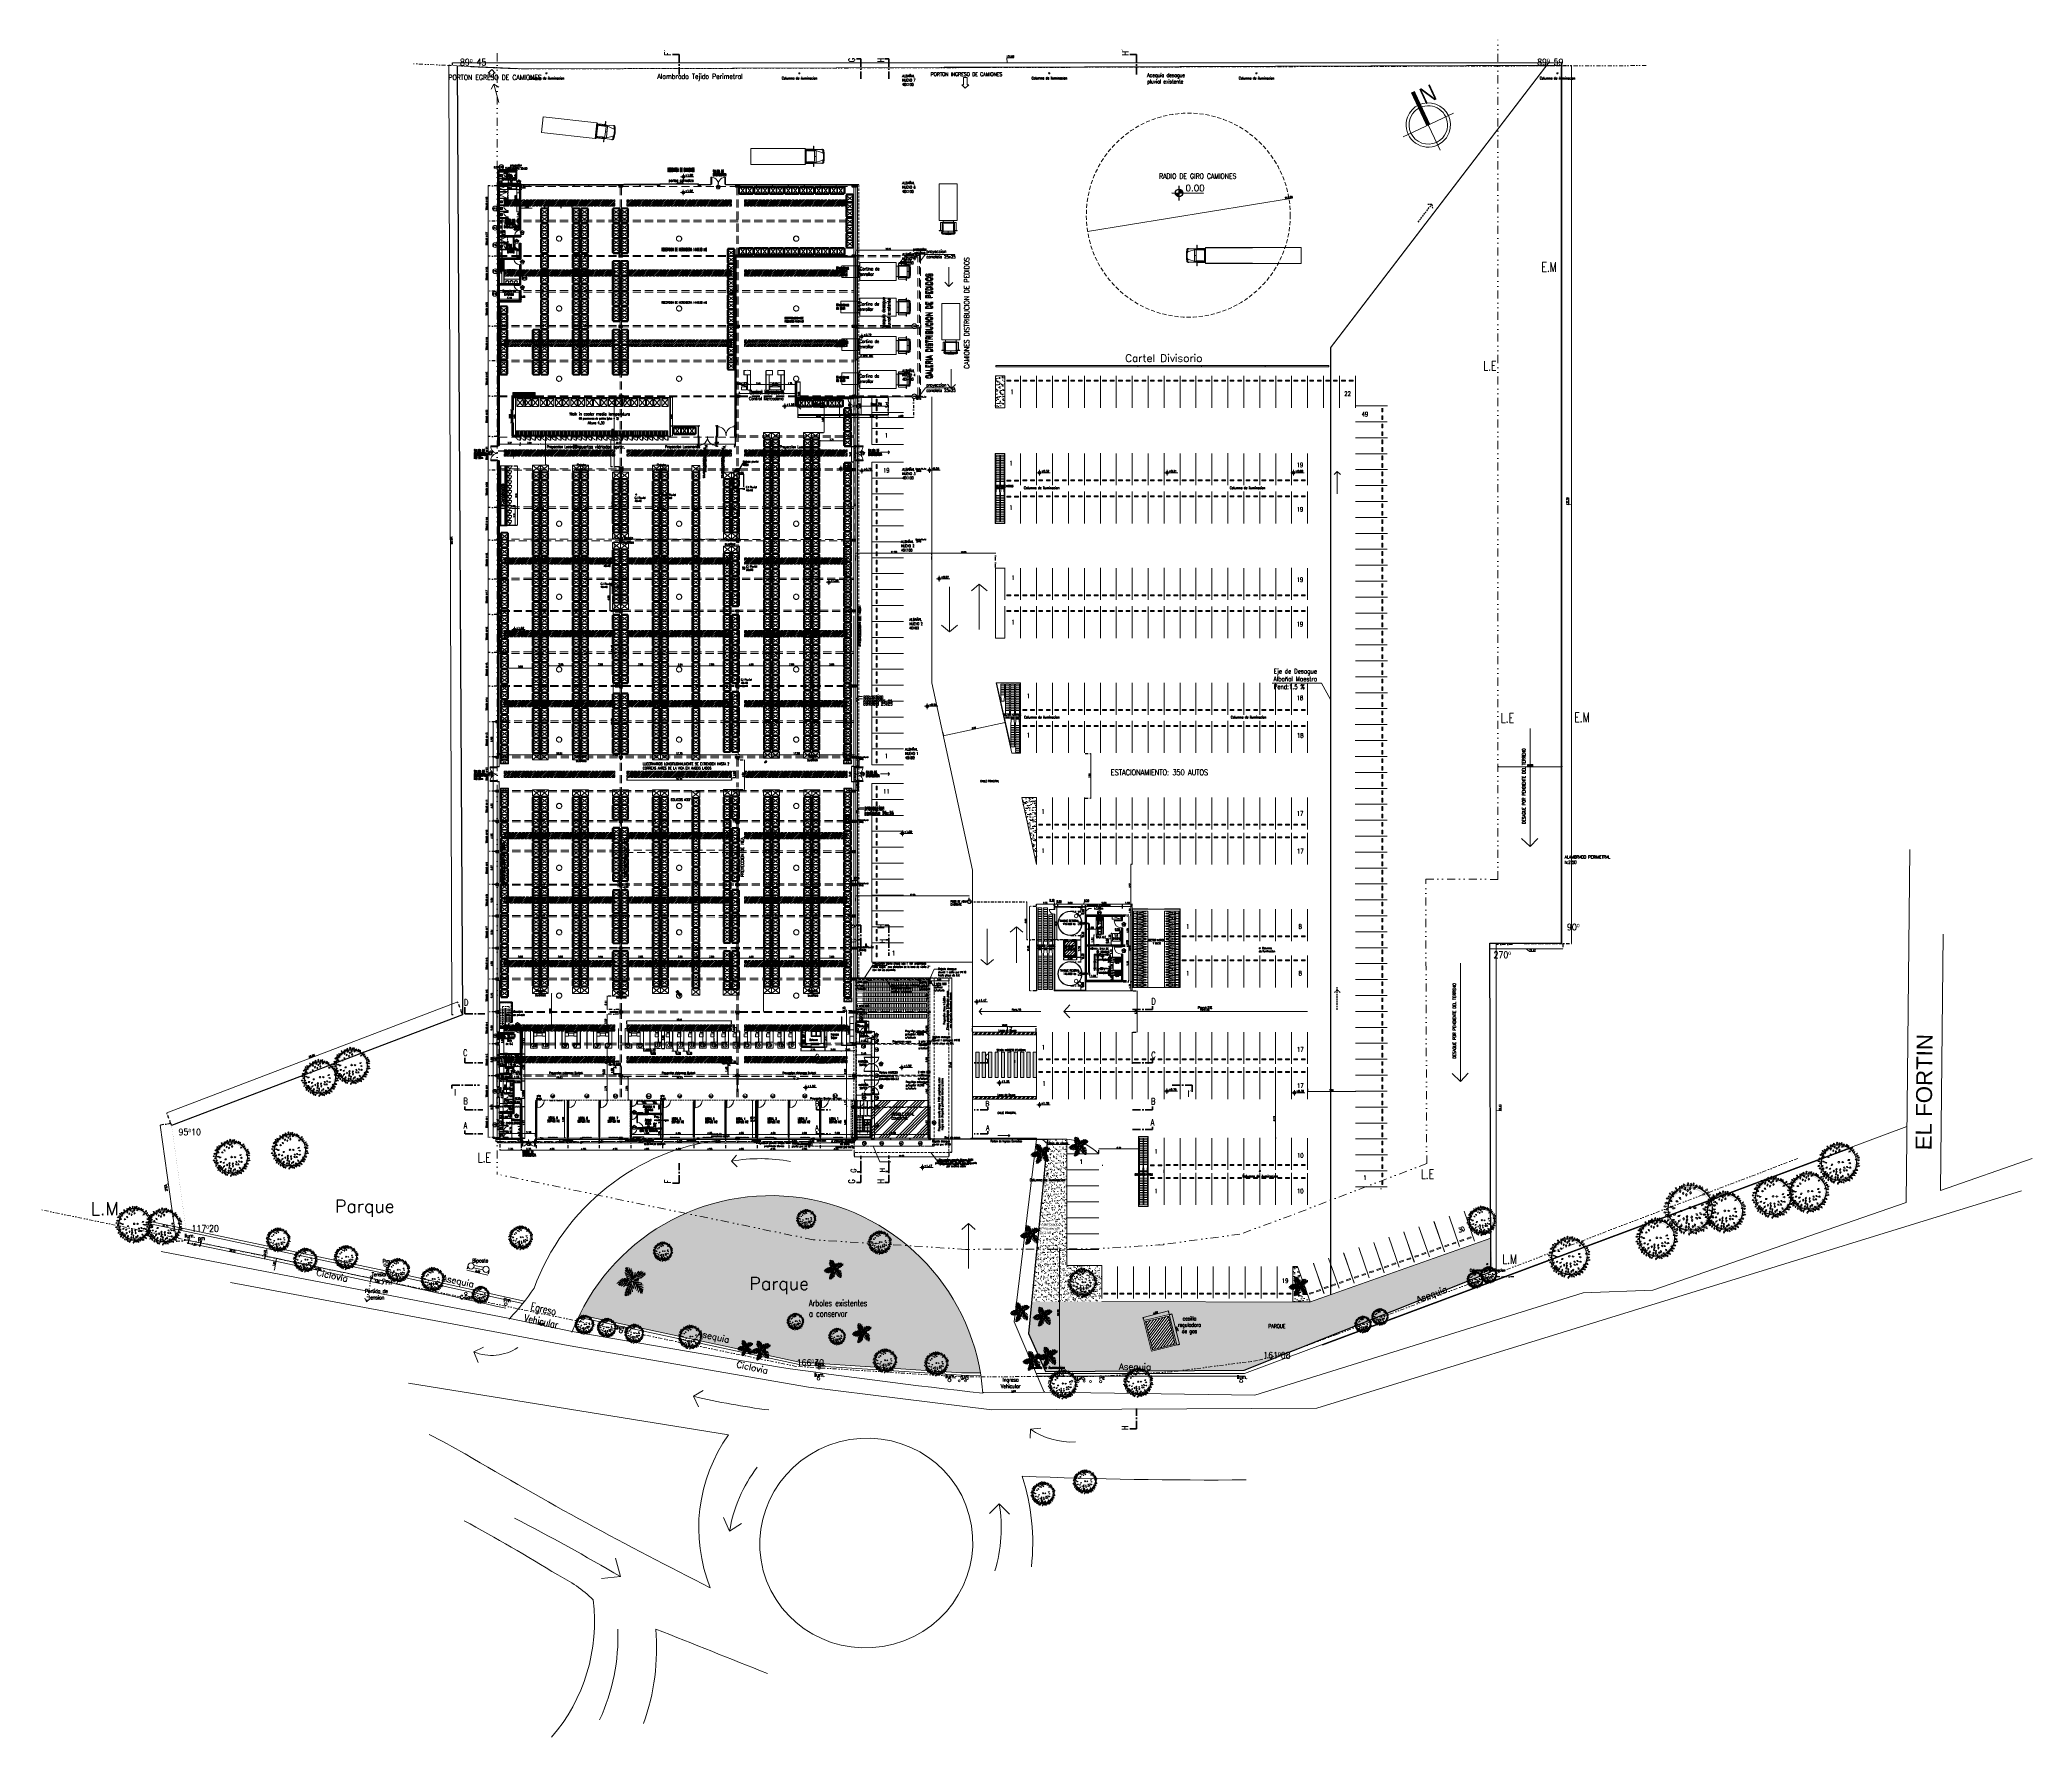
# Model space of a CAD drawing. Header units: millimetres. Extents: x 2828 to 3406, y 849 to 1266.
# Drawn here: x 2827.5 to 3140, y 992.7 to 1259 of the extents above; entities that cross this region are included whole.
import ezdxf
from ezdxf.xclip import XClip

# ---------------------------------------------------------------- set-up
doc = ezdxf.new("R2010")
doc.units = ezdxf.units.MM
doc.header["$XCLIPFRAME"] = 2
doc.header["$PDMODE"] = 34
doc.header["$PDSIZE"] = -10
for name, pattern in [('AC-0071-XR-01-PL-PB-R07$0$HIDDEN2', [0.1875, 0.125, -0.0625]), ('CENTER', [2, 1.25, -0.25, 0.25, -0.25]), ('DASHDOT', [1, 0.5, -0.25, 0, -0.25]), ('DASHED', [19.05, 12.7, -6.35]), ('DASHED2', [0.375, 0.25, -0.125]), ('DIVIDE2', [15.875, 6.35, -3.175, 0, -3.175, 0, -3.175]), ('HIDDEN', [0.375, 0.25, -0.125])]:
    doc.linetypes.add(name, pattern=pattern)
doc.layers.get('DEFPOINTS').update_dxf_attribs({"lineweight": 5})
for name, color, linetype, lineweight in [('0.05', 64, 'Continuous', 5), ('0.10', 161, 'Continuous', 9), ('0.15', 41, 'Continuous', 13), ('0.2', 4, 'Continuous', 15), ('0.20', 4, 'Continuous', 15), ('0.30', 1, 'Continuous', 25), ('arq cotas', 152, 'Continuous', 13), ('arq DP', 40, 'Continuous', 5), ('arq DV', 22, 'Continuous', 5), ('arq tex', 31, 'Continuous', 5), ('arq tex 250', 31, 'Continuous', 5), ('AºAº', 140, 'DASHED', 13), ('barandas', 82, 'Continuous', 5), ('camaras', 42, 'Continuous', 20), ('CARPINTERIA', 141, 'Continuous', 9), ('columnas', 12, 'Continuous', 20), ('des pl texto', 41, 'Continuous', 5), ('equip tx', 220, 'Continuous', 5), ('equipa cotas', 222, 'Continuous', 5), ('EQUIPAMIENTO', 4, 'Continuous', 15), ('EQUIPAMIENTO DEPOSITO', 133, 'Continuous', 15), ('estructura mediasombra', 72, 'Continuous', 5), ('gral texto', 70, 'Continuous', 5), ('hatch color', 26, 'Continuous', 13), ('ilum artef', 53, 'Continuous', 20), ('L corte', 51, 'CENTER', 40), ('L corte 100', 83, 'CENTER', 40), ('LM', 3, 'DIVIDE2', 9), ('mesada', 171, 'Continuous', 9), ('proyecciones', 221, 'DASHED', 5), ('proyecciones caños pluviales', 191, 'DASHED2', 5), ('rampa dist de pedidos', 131, 'Continuous', 5), ('ref. arq', 252, 'Continuous', 5), ('sanitarios', 120, 'Continuous', 5)]:
    doc.layers.add(name, color=color, linetype=linetype, lineweight=lineweight)
for name, color, linetype, lineweight, true_color in [('eolicos nuevos', 7, 'Continuous', 13, 0x387000), ('equipa auxiliar', 7, 'Continuous', 13, 0x878787), ('hatch', 7, 'Continuous', 13, 0x949494), ('hatch nuevo', 7, 'Continuous', 13, 0xff4f14), ('ilum hatch', 7, 'Continuous', 20, 0xd2d279), ('lucernarios nuevos', 252, 'DASHED', 9, 0x696969), ('sombrado muro nuevo', 7, 'Continuous', 5, 0x757575), ('vegetacion', 7, 'Continuous', 9, 0xbababa), ('vehiculos', 7, 'Continuous', 9, 0x4a4a4a)]:
    doc.layers.add(name, color=color, linetype=linetype, lineweight=lineweight, true_color=true_color)
for name, color, linetype in [('estructura', 30, 'Continuous'), ('Límite Terreno', 1, 'Continuous'), ('Niveles Estación 1', 3, 'Continuous'), ('Niveles Finales', 7, 'Continuous'), ('texto pluviales', 52, 'Continuous')]:
    doc.layers.add(name, color=color, linetype=linetype)
doc.layers.add('Viewport', color=7, linetype='Continuous', true_color=0xff870f, plot=False)
doc.styles.add('1-200', font='arial.ttf', dxfattribs={"height": 0.4})
doc.styles.add('1.250', font='romans.shx', dxfattribs={"height": 0.4})
doc.styles.add('1.500', font='technic_.ttf', dxfattribs={"height": 1.5})
doc.styles.add('100', font='romans.shx', dxfattribs={"width": 0.75, "height": 0.2})
doc.styles.add('1000 GRANDE', font='arial.ttf', dxfattribs={"width": 0.9, "height": 4})
doc.styles.add('200', font='romans.shx', dxfattribs={"width": 0.75, "height": 0.45})
doc.styles.add('250-cts', font='romans.shx', dxfattribs={"width": 0.7, "height": 0.25})
doc.styles.add('50', font='romans.shx', dxfattribs={"width": 0.75, "height": 0.1})
doc.styles.add('500', font='romans.shx', dxfattribs={"width": 0.9, "height": 0.6})
doc.styles.add('COTAS', font='romans.shx')
doc.styles.add('ROMANS', font='romans.shx')
doc.styles.get("Standard").update_dxf_attribs({"font": 'romans.shx'})
doc.dimstyles.new('250', dxfattribs={"dimtxt": 0.3, "dimasz": 0.15, "dimexe": 0, "dimexo": 0.1, "dimgap": 0.05, "dimtad": 1, "dimzin": 0, "dimdsep": 46, "dimtxsty": '250-cts', "dimblk": 'ARCHTICK', "dimcen": 0.02, "dimclrd": 256, "dimclre": 256, "dimclrt": 256, "dimazin": 0, "dimtfac": 1, "dimtofl": 0, "dimtmove": 1, "dimatfit": 0, "dimldrblk": 'OPEN90', "dimfxl": 1, "dimtolj": 1, "dimtzin": 0, "dimlwd": -1, "dimarcsym": 0})
doc.dimstyles.new('COTA250', dxfattribs={"dimtxt": 0.3, "dimasz": 0.2, "dimexe": 0.1, "dimexo": 0.3, "dimgap": 0.09, "dimtad": 0, "dimzin": 0, "dimdsep": 46, "dimtxsty": '250-cts', "dimblk": 'OBLIQUE', "dimcen": 0.1, "dimadec": 0, "dimazin": 0, "dimtfac": 1, "dimtix": 1, "dimtmove": 2, "dimatfit": 3, "dimldrblk": 'DOTBLANK', "dimfxl": 1, "dimtolj": 1, "dimtzin": 0, "dimarcsym": 0})
pattern_1 = [(45, (0, 0), (-0.01414213562, 0.01414213562), []), (135, (0, 0), (-0.01414213562, -0.01414213562), [])]
pattern_2 = [(45, (0.210902, 0), (-0.01414213562, 0.01414213562), []), (135, (0.210902, 0), (-0.01414213562, -0.01414213562), [])]
pattern_3 = [(45, (0, 0.70537), (-0.01122532015, 0.01122532015), [])]
pattern_4 = [(45, (1853.481149, 1760.433146), (-0.01414213562, 0.01414213562), []), (135, (1853.481149, 1760.433146), (-0.01414213562, -0.01414213562), [])]
pattern_5 = [(45, (0, -10.04184), (-0.134703842, 0.134703842), [])]
pattern_6 = [(0, (1499.95, 17.0004), (0, 6.985), [5.08, -1.905]), (90, (1499.95, 17.0004), (-6.985, 4e-16), [5.08, -1.905])]
pattern_7 = [(45, (-0.00239, 33.723049), (-0.01414213562, 0.01414213562), []), (135, (-0.00239, 33.723049), (-0.01414213562, -0.01414213562), [])]
pattern_8 = [(0, (-6155.405802, -6711.101728), (0, 0.0275), [0.02, -0.0075]), (90, (-6155.405802, -6711.101728), (-0.0275, 2e-18), [0.02, -0.0075])]

# ---------------------------------------------------------------- blocks, each defined once
blk = doc.blocks.new('rack relevado')
at = {"layer": 'EQUIPAMIENTO'}
for p, q in [((-2.49, 1), (-2.39, 1)), ((-2.49, 1), (-2.49, 0)), ((-2.49, 1), (-2.49, 0)), ((-2.49, 1), (-2.49, 0)), ((-2.39, 0.9), (-2.49, 1)), ((-2.49, 0.9), (-2.39, 1)), ((-2.49, 0.9), (-0.01, 0.9)), ((-2.49, 0.1), (-2.39, 0.1)), ((-2.49, 0.1), (-0.01, 0.1)), ((-2.39, 0), (-2.49, 0.1)), ((-2.49, 0), (-2.39, 0.1)), ((-2.49, 0), (-2.39, 0)), ((-2.4, 1), (-0.1, 1)), ((-2.39, 1), (-2.39, 0.075)), ((-2.39, 1), (-2.39, 0)), ((-2.39, 1), (-2.39, 0)), ((-2.39, 1), (-2.39, 0)), ((-2.39, 1), (-2.39, 0)), ((-0.11, 1), (-0.01, 1)), ((-0.11, 1), (-0.01, 1)), ((-0.11, 1), (-0.01, 1)), ((-0.11, 1), (-0.11, 0)), ((-0.11, 1), (-0.11, 0)), ((-0.11, 1), (-0.11, 0)), ((-0.01, 0.9), (-0.11, 1)), ((-0.11, 0.9), (-0.01, 1)), ((-0.11, 0.9), (-0.01, 0.9)), ((-0.01, 0), (-0.11, 0.1)), ((-0.11, 0), (-0.01, 0.1)), ((-0.11, 0), (-0.01, 0)), ((-0.01, 1), (-0.01, 0.075)), ((-0.01, 1), (-0.01, 0)), ((-0.01, 1), (-0.01, 0)), ((-0.01, 1), (-0.01, 0)), ((-0.01, 1), (-0.01, 0)), ((-2.39, 0), (-2.49, 0)), ((-0.1, 0), (-2.4, 0)), ((-0.01, 0), (-0.11, 0))]:
    blk.add_line(p, q, dxfattribs=at)
at = {"layer": 'EQUIPAMIENTO', "linetype": 'DASHED'}
for p, q in [((-2.3, 1.125), (-2.3, -0.125)), ((-1.3, -0.125), (-2.3, 1.125)), ((-2.3, -0.125), (-1.3, 1.125)), ((-2.3, 1.125), (-1.3, 1.125)), ((-1.3, 1.125), (-1.3, -0.125)), ((-0.2, -0.125), (-1.2, 1.125)), ((-1.2, -0.125), (-0.2, 1.125)), ((-1.2, 1.125), (-0.2, 1.125)), ((-1.2, 1.125), (-1.2, -0.125)), ((-0.2, -0.125), (-0.2, 1.125)), ((-2.3, -0.125), (-1.3, -0.125)), ((-1.2, -0.125), (-0.2, -0.125))]:
    blk.add_line(p, q, dxfattribs=at)
at = {"layer": 'EQUIPAMIENTO'}
for points in [[(-2.49, 1), (-2.39, 1), (-2.39, 0.9), (-2.49, 0.9), (-2.49, 1)], [(-2.49, 0.1), (-2.39, 0.1), (-2.39, 0), (-2.49, 0), (-2.49, 0.1)], [(-0.11, 1), (-0.01, 1), (-0.01, 0.9), (-0.11, 0.9), (-0.11, 1)], [(-0.11, 0.1), (-0.01, 0.1), (-0.01, 0), (-0.11, 0), (-0.11, 0.1)]]:
    blk.add_lwpolyline(points, dxfattribs=at)
blk = doc.blocks.new('jujujujujuj')
for p, q in [((735.86, -551.33), (735.86, -551.26)), ((735.86, -551.26), (735.86, -551.33)), ((735.86, -551.26), (735.86, -551.33)), ((735.86, -551.26), (735.86, -551.33)), ((735.86, -551.27), (735.86, -551.33)), ((735.86, -551.27), (735.86, -551.33)), ((735.86, -551.47), (735.86, -551.33)), ((735.86, -551.33), (735.86, -551.33)), ((735.86, -551.33), (735.87, -551.33)), ((735.86, -551.33), (735.87, -551.33)), ((735.87, -551.34), (735.86, -551.34)), ((735.86, -551.9), (735.86, -551.34)), ((735.86, -551.9), (735.86, -551.34)), ((735.86, -551.9), (735.86, -551.34)), ((735.87, -551.34), (735.86, -551.34)), ((735.87, -551.34), (735.86, -551.34)), ((735.87, -551.35), (735.86, -551.35)), ((735.86, -551.35), (735.88, -551.35)), ((735.86, -551.7), (735.88, -551.7)), ((735.86, -552.47), (735.86, -551.9)), ((735.86, -552.47), (735.86, -551.9)), ((735.86, -552.47), (735.86, -551.9)), ((735.86, -552.47), (735.86, -551.9)), ((735.86, -553.31), (735.86, -552.47)), ((735.86, -553.31), (735.86, -552.47)), ((735.86, -552.71), (735.86, -552.47)), ((735.86, -552.72), (735.86, -553.31)), ((735.87, -551.34), (735.87, -551.33)), ((735.87, -551.34), (735.87, -551.33)), ((735.87, -551.34), (735.87, -551.34)), ((735.88, -551.9), (735.88, -551.35)), ((735.88, -551.9), (735.88, -551.35)), ((735.88, -552.47), (735.88, -551.9)), ((735.88, -552.47), (735.88, -551.9)), ((735.88, -552.71), (735.88, -552.47)), ((735.88, -553.19), (735.88, -552.47)), ((735.88, -552.72), (735.88, -553.31)), ((736.37, -551.9), (736.37, -551.35)), ((736.39, -551.35), (736.37, -551.35)), ((736.37, -551.9), (736.37, -551.35)), ((736.37, -551.7), (736.39, -551.7)), ((736.37, -552.72), (736.37, -551.9)), ((736.37, -553.59), (736.37, -551.9)), ((736.37, -552.72), (736.37, -553.59)), ((736.38, -551.33), (736.39, -551.33)), ((736.38, -551.34), (736.38, -551.33)), ((736.38, -551.33), (736.39, -551.33)), ((736.38, -551.34), (736.38, -551.33)), ((736.38, -551.34), (736.39, -551.34)), ((736.38, -551.34), (736.38, -551.34)), ((736.38, -551.34), (736.39, -551.34)), ((736.38, -551.34), (736.39, -551.34)), ((736.39, -551.33), (736.39, -551.26)), ((736.39, -551.26), (736.39, -551.33)), ((736.39, -551.26), (736.39, -551.32)), ((736.39, -551.33), (736.39, -551.26)), ((736.39, -551.33), (736.39, -551.26)), ((736.39, -551.33), (736.39, -551.27)), ((736.39, -551.33), (736.39, -551.27)), ((736.39, -551.47), (736.39, -551.33)), ((736.39, -551.33), (736.39, -551.33)), ((736.39, -551.9), (736.39, -551.34)), ((736.39, -551.9), (736.39, -551.34)), ((736.39, -551.9), (736.39, -551.34)), ((736.84, -551.86), (736.39, -551.86)), ((736.39, -552.47), (736.39, -551.9)), ((736.39, -552.47), (736.39, -551.9)), ((736.39, -552.47), (736.39, -551.9)), ((736.39, -552.47), (736.39, -551.9)), ((736.39, -552), (736.39, -552.47)), ((736.39, -552.36), (736.84, -552.36)), ((736.39, -553.59), (736.39, -552.47)), ((736.39, -553.59), (736.39, -552.47)), ((736.39, -552.72), (736.39, -553.59)), ((738.13, -551.23), (736.48, -551.23)), ((736.48, -551.23), (736.48, -551.73)), ((736.48, -551.73), (738.13, -551.73)), ((736.89, -552.31), (736.89, -551.91)), ((736.89, -551.91), (737.72, -551.91)), ((736.89, -552.31), (737.72, -552.31)), ((737.72, -552.31), (737.72, -551.91)), ((737.77, -551.86), (738.22, -551.86)), ((738.22, -552.36), (737.77, -552.36)), ((738.13, -551.73), (738.13, -551.23)), ((738.22, -551.26), (738.22, -551.33)), ((738.22, -551.26), (738.22, -551.32)), ((738.22, -551.33), (738.22, -551.26)), ((738.22, -551.33), (738.22, -551.26)), ((738.22, -551.33), (738.22, -551.27)), ((738.22, -551.33), (738.22, -551.27)), ((738.22, -551.9), (738.22, -551.34)), ((738.22, -551.9), (738.22, -551.34)), ((738.22, -551.35), (738.25, -551.35)), ((738.22, -552.47), (738.22, -551.9)), ((738.22, -552.47), (738.22, -551.9)), ((738.22, -552), (738.22, -552.47)), ((738.22, -553.59), (738.22, -552.47)), ((738.22, -553.59), (738.22, -552.47)), ((738.23, -551.33), (738.23, -551.26)), ((738.23, -551.47), (738.23, -551.33)), ((738.23, -551.33), (738.23, -551.33)), ((738.24, -551.33), (738.23, -551.33)), ((738.24, -551.33), (738.23, -551.33)), ((738.24, -551.34), (738.23, -551.34)), ((738.23, -551.9), (738.23, -551.34)), ((738.24, -551.34), (738.23, -551.34)), ((738.24, -551.34), (738.23, -551.34)), ((738.24, -551.7), (738.23, -551.7)), ((738.23, -552.47), (738.23, -551.9)), ((738.23, -552.47), (738.23, -551.9)), ((738.23, -552.72), (738.23, -553.59)), ((738.24, -551.34), (738.24, -551.33)), ((738.24, -551.34), (738.24, -551.33)), ((738.24, -551.34), (738.24, -551.34)), ((738.24, -551.9), (738.24, -551.35)), ((738.24, -552.72), (738.24, -551.9)), ((738.24, -552.72), (738.24, -553.59)), ((738.25, -551.9), (738.25, -551.35)), ((738.25, -553.59), (738.25, -551.9)), ((738.75, -551.35), (738.73, -551.35)), ((738.73, -551.9), (738.73, -551.35)), ((738.73, -552.47), (738.73, -551.9)), ((738.73, -553.19), (738.73, -552.47)), ((738.75, -551.33), (738.74, -551.33)), ((738.74, -551.34), (738.74, -551.33)), ((738.75, -551.33), (738.74, -551.33)), ((738.74, -551.34), (738.74, -551.33)), ((738.74, -551.34), (738.75, -551.34)), ((738.74, -551.34), (738.74, -551.34)), ((738.74, -551.34), (738.75, -551.34)), ((738.74, -551.34), (738.75, -551.34)), ((738.74, -551.9), (738.74, -551.35)), ((738.74, -551.35), (738.75, -551.35)), ((738.75, -551.7), (738.74, -551.7)), ((738.74, -552.47), (738.74, -551.9)), ((738.74, -552.71), (738.74, -552.47)), ((738.74, -552.72), (738.74, -553.31)), ((738.75, -551.33), (738.75, -551.26)), ((738.75, -551.26), (738.75, -551.33)), ((738.75, -551.26), (738.75, -551.33)), ((738.75, -551.27), (738.75, -551.33)), ((738.75, -551.47), (738.75, -551.33)), ((738.75, -551.33), (738.75, -551.33)), ((738.75, -551.9), (738.75, -551.34)), ((738.75, -551.9), (738.75, -551.34)), ((738.75, -552.47), (738.75, -551.9)), ((738.75, -552.47), (738.75, -551.9)), ((738.75, -552.47), (738.75, -551.9)), ((738.75, -553.31), (738.75, -552.47)), ((738.75, -552.71), (738.75, -552.47)), ((738.75, -552.72), (738.75, -553.31)), ((738.76, -551.26), (738.76, -551.33)), ((738.76, -551.27), (738.76, -551.33)), ((738.76, -551.9), (738.76, -551.34)), ((738.76, -552.47), (738.76, -551.9)), ((738.76, -553.31), (738.76, -552.47)), ((735.86, -553.31), (735.88, -553.31)), ((735.86, -553.32), (735.88, -553.32)), ((735.86, -553.59), (736.91, -553.59)), ((735.87, -553.59), (735.86, -553.59)), ((736.39, -553.59), (735.86, -553.59)), ((736.39, -553.59), (735.86, -553.59)), ((735.87, -553.59), (735.86, -553.59)), ((735.87, -553.59), (735.86, -553.59)), ((735.87, -553.6), (735.86, -553.6)), ((735.86, -554.18), (735.88, -554.18)), ((735.87, -553.59), (735.87, -553.6)), ((735.87, -553.59), (735.87, -553.59)), ((735.88, -553.19), (735.88, -553.19)), ((736.39, -553.59), (736.37, -553.59)), ((736.38, -553.59), (736.38, -553.59)), ((736.38, -553.59), (736.39, -553.59)), ((736.38, -553.59), (736.39, -553.59)), ((736.91, -553.59), (736.89, -553.59)), ((736.91, -554.18), (736.89, -554.18)), ((736.9, -553.59), (736.91, -553.59)), ((736.9, -553.59), (736.9, -553.6)), ((736.9, -553.6), (736.91, -553.6)), ((738.75, -553.59), (737.71, -553.59)), ((737.72, -553.59), (737.71, -553.59)), ((737.71, -553.59), (737.73, -553.59)), ((737.72, -553.6), (737.71, -553.6)), ((737.71, -554.18), (737.73, -554.18)), ((737.72, -553.59), (737.72, -553.6)), ((738.22, -553.59), (738.25, -553.59)), ((738.23, -553.59), (738.75, -553.59)), ((738.23, -553.59), (738.75, -553.59)), ((738.24, -553.59), (738.23, -553.59)), ((738.24, -553.59), (738.23, -553.59)), ((738.24, -553.59), (738.24, -553.59)), ((738.74, -553.19), (738.73, -553.19)), ((738.75, -553.31), (738.73, -553.31)), ((738.75, -553.32), (738.73, -553.32)), ((738.75, -554.18), (738.73, -554.18)), ((738.74, -553.59), (738.75, -553.59)), ((738.74, -553.59), (738.74, -553.6)), ((738.74, -553.59), (738.74, -553.59)), ((738.74, -553.59), (738.75, -553.59)), ((738.74, -553.59), (738.75, -553.59)), ((738.74, -553.6), (738.75, -553.6))]:
    blk.add_line(p, q)
for points in [[(736.38, -554.29, -0.031265), (735.9, -554.26, -0.382159), (735.86, -554.21), (735.86, -553.31)], [(736.38, -554.29, -0.031264), (735.9, -554.26, -0.382093), (735.86, -554.21), (735.86, -553.31)], [(736.91, -553.59), (736.91, -554.21, -0.382093), (736.87, -554.26, -0.030828), (736.38, -554.29)], [(737.71, -553.59), (737.71, -554.21, 0.382093), (737.75, -554.26, 0.030828), (738.24, -554.29)], [(738.23, -554.29, 0.031265), (738.71, -554.26, 0.382159), (738.75, -554.21), (738.75, -553.31)], [(738.23, -554.29, 0.031264), (738.71, -554.26, 0.382093), (738.76, -554.21), (738.76, -553.31)]]:
    blk.add_lwpolyline(points, format="xyb")
for points in [[(735.88, -553.32), (735.88, -554.18)], [(736.89, -553.59), (736.89, -554.18)], [(736.91, -553.6), (736.91, -554.23)], [(737.71, -553.6), (737.71, -554.23)], [(737.73, -553.59), (737.73, -554.18)], [(738.73, -553.32), (738.73, -554.18)]]:
    blk.add_lwpolyline(points)
for centre, radius, start, end in [((735.92, -551.26), 0.054, 104.4487, 173.5291), ((735.91, -551.26), 0.054, 103.2615, 173.5291), ((735.91, -551.26), 0.054, 103.2615, 173.5291), ((735.91, -551.26), 0.0556, 103.2615, 173.5291), ((735.86, -551.33), 0.0016, 180, 270), ((735.86, -551.33), 0.0032, 180, 270), ((735.86, -551.33), 0.0016, 180, 270), ((735.86, -551.33), 0.0032, 180, 270), ((735.86, -551.34), 0.0032, 90, 180), ((736.13, -552.97), 1.78, 90, 97.2347), ((736.13, -552.97), 1.78, 90, 97.2347), ((736.13, -552.97), 1.78, 90, 97.2347), ((736.13, -552.95), 1.75, 90, 97.3521), ((736.13, -552.97), 1.78, 82.7653, 90), ((736.13, -552.97), 1.78, 82.7653, 90), ((736.13, -552.97), 1.78, 82.7653, 90), ((736.13, -552.95), 1.75, 82.6479, 90), ((736.34, -551.26), 0.054, 6.4709, 75.5513), ((736.34, -551.26), 0.054, 6.4709, 76.7385), ((736.34, -551.26), 0.054, 6.4709, 76.7385), ((736.34, -551.26), 0.0556, 6.4709, 76.7385), ((736.39, -551.33), 0.0016, 270, 0), ((736.39, -551.33), 0.0032, 270, 0), ((736.39, -551.33), 0.0016, 270, 0), ((736.39, -551.33), 0.0032, 270, 0), ((736.39, -551.34), 0.0032, 0, 90), ((736.84, -551.91), 0.05, 0, 90), ((736.84, -552.31), 0.05, 270, 0), ((737.77, -551.91), 0.05, 90, 180), ((737.77, -552.31), 0.05, 180, 270), ((738.28, -551.26), 0.054, 103.2615, 173.5291), ((738.28, -551.26), 0.054, 103.2615, 173.5291), ((738.28, -551.26), 0.0556, 103.2615, 173.5291), ((738.23, -551.33), 0.0016, 180, 270), ((738.23, -551.33), 0.0032, 180, 270), ((738.23, -551.33), 0.0016, 180, 270), ((738.23, -551.33), 0.0032, 180, 270), ((738.23, -551.34), 0.0032, 90, 180), ((738.28, -551.26), 0.054, 104.4487, 173.5291), ((738.49, -552.97), 1.78, 90, 97.2347), ((738.49, -552.97), 1.78, 90, 97.2347), ((738.49, -552.97), 1.78, 90, 97.2347), ((738.49, -552.95), 1.75, 90, 97.3521), ((738.49, -552.97), 1.78, 82.7653, 90), ((738.49, -552.97), 1.78, 82.7653, 90), ((738.49, -552.97), 1.78, 82.7653, 90), ((738.49, -552.95), 1.75, 82.6479, 90), ((738.7, -551.26), 0.054, 6.4709, 75.5513), ((738.7, -551.26), 0.054, 6.4709, 76.7385), ((738.7, -551.26), 0.054, 6.4709, 76.7385), ((738.7, -551.26), 0.0556, 6.4709, 76.7385), ((738.75, -551.33), 0.0016, 270, 0), ((738.75, -551.33), 0.0032, 270, 0), ((738.75, -551.33), 0.0016, 270, 0), ((738.75, -551.33), 0.0032, 270, 0), ((738.75, -551.34), 0.0032, 0, 90), ((735.86, -553.31), 0.0032, 180, 286.3348), ((735.86, -553.31), 0.0016, 180, 304.2289), ((735.86, -553.6), 0.0032, 90, 180), ((735.86, -553.6), 0.0016, 90, 180), ((736.39, -553.59), 0.0032, 270, 0), ((736.39, -553.59), 0.0016, 270, 0), ((736.91, -553.6), 0.0032, 0, 90), ((736.91, -553.6), 0.0016, 0, 90), ((737.71, -553.6), 0.0032, 90, 180), ((737.71, -553.6), 0.0016, 90, 180), ((738.23, -553.59), 0.0032, 180, 270), ((738.23, -553.59), 0.0016, 180, 270), ((738.75, -553.31), 0.0032, 253.6652, 0), ((738.75, -553.31), 0.0016, 235.7711, 0), ((738.75, -553.6), 0.0032, 0, 90), ((738.75, -553.6), 0.0016, 0, 90)]:
    blk.add_arc(centre, radius, start, end)
blk = doc.blocks.new('CAJA SIMPLE')
at = {"layer": 'EQUIPAMIENTO'}
for p, q in [((5311.3, -1139.77), (5311.32, -1139.77)), ((5312.35, -1140.35), (5311.3, -1140.35)), ((5311.31, -1140.35), (5311.3, -1140.35)), ((5311.31, -1140.35), (5311.3, -1140.35)), ((5311.3, -1140.35), (5311.32, -1140.35)), ((5311.31, -1140.35), (5311.31, -1140.35)), ((5311.81, -1140.36), (5311.81, -1141.47)), ((5311.82, -1140.35), (5312.34, -1140.35)), ((5311.82, -1140.35), (5312.34, -1140.35)), ((5311.83, -1140.35), (5311.82, -1140.35)), ((5311.83, -1140.35), (5311.82, -1140.35)), ((5311.82, -1141.22), (5311.82, -1140.36)), ((5311.82, -1140.36), (5311.82, -1141.47)), ((5311.82, -1140.36), (5311.84, -1140.36)), ((5311.83, -1140.35), (5311.83, -1140.35)), ((5311.83, -1141.22), (5311.83, -1140.36)), ((5311.84, -1140.35), (5311.84, -1142.04)), ((5312.35, -1139.77), (5312.33, -1139.77)), ((5312.34, -1140.35), (5312.34, -1140.35)), ((5312.34, -1140.35), (5312.34, -1140.35)), ((5312.34, -1140.35), (5312.34, -1140.35)), ((5312.34, -1140.35), (5312.34, -1140.35)), ((5312.34, -1140.35), (5312.34, -1140.35)), ((5312.34, -1140.35), (5312.34, -1140.35)), ((5310.9, -1141.63), (5311.31, -1141.63)), ((5310.9, -1141.63), (5310.9, -1142.03)), ((5310.9, -1142.03), (5311.31, -1142.03)), ((5310.9, -1142.22), (5311.72, -1142.22)), ((5310.9, -1142.22), (5310.9, -1142.71)), ((5311.72, -1142.71), (5310.9, -1142.71)), ((5311.31, -1141.63), (5311.31, -1142.03)), ((5311.81, -1141.58), (5311.36, -1141.58)), ((5311.36, -1142.08), (5311.81, -1142.08)), ((5311.72, -1142.22), (5311.72, -1142.71)), ((5311.81, -1141.47), (5311.81, -1142.04)), ((5311.81, -1141.94), (5311.81, -1141.47)), ((5311.81, -1142.04), (5311.81, -1142.6)), ((5311.81, -1142.61), (5311.81, -1142.67)), ((5311.81, -1142.61), (5311.81, -1142.69)), ((5311.82, -1141.47), (5311.82, -1142.04)), ((5311.82, -1141.47), (5311.82, -1142.04)), ((5311.82, -1141.47), (5311.82, -1142.04)), ((5311.82, -1142.04), (5311.82, -1142.61)), ((5311.82, -1142.04), (5311.82, -1142.61)), ((5311.83, -1142.25), (5311.82, -1142.25)), ((5311.82, -1142.48), (5311.82, -1142.61)), ((5311.82, -1142.59), (5311.84, -1142.59)), ((5311.82, -1142.61), (5311.82, -1142.69)), ((5311.82, -1142.61), (5311.82, -1142.61)), ((5311.83, -1142.61), (5311.82, -1142.61)), ((5311.82, -1142.61), (5311.82, -1142.67)), ((5311.83, -1142.61), (5311.82, -1142.61)), ((5311.82, -1142.69), (5311.82, -1142.61)), ((5311.83, -1142.61), (5311.82, -1142.61)), ((5311.83, -1142.61), (5311.82, -1142.61)), ((5311.82, -1142.61), (5311.82, -1142.69)), ((5311.83, -1142.61), (5311.82, -1142.61)), ((5311.82, -1142.69), (5311.82, -1142.62)), ((5311.83, -1141.22), (5311.83, -1142.04)), ((5311.83, -1142.04), (5311.83, -1142.59)), ((5311.83, -1142.61), (5311.83, -1142.61)), ((5311.83, -1142.61), (5311.83, -1142.61)), ((5311.83, -1142.61), (5311.83, -1142.61)), ((5311.84, -1142.04), (5311.84, -1142.59)), ((5312.35, -1140.63), (5312.33, -1140.63)), ((5312.35, -1140.64), (5312.33, -1140.64)), ((5312.33, -1141.22), (5312.33, -1140.64)), ((5312.33, -1140.75), (5312.33, -1141.47)), ((5312.33, -1140.75), (5312.33, -1140.75)), ((5312.33, -1141.24), (5312.33, -1141.47)), ((5312.33, -1141.47), (5312.33, -1142.04)), ((5312.33, -1141.47), (5312.33, -1142.04)), ((5312.33, -1142.04), (5312.33, -1142.59)), ((5312.33, -1142.04), (5312.33, -1142.59)), ((5312.34, -1142.25), (5312.33, -1142.25)), ((5312.35, -1142.59), (5312.33, -1142.59)), ((5312.34, -1141.22), (5312.34, -1140.63)), ((5312.34, -1141.23), (5312.34, -1141.47)), ((5312.34, -1141.47), (5312.34, -1142.04)), ((5312.34, -1142.04), (5312.34, -1142.61)), ((5312.34, -1142.59), (5312.34, -1142.59)), ((5312.34, -1142.61), (5312.34, -1142.61)), ((5312.34, -1142.61), (5312.34, -1142.61)), ((5312.34, -1142.61), (5312.34, -1142.61)), ((5312.34, -1142.61), (5312.34, -1142.61)), ((5312.34, -1142.61), (5312.34, -1142.61)), ((5312.34, -1142.61), (5312.34, -1142.61)), ((5312.34, -1142.61), (5312.34, -1142.61)), ((5312.34, -1142.61), (5312.34, -1142.61)), ((5312.35, -1140.63), (5312.35, -1141.47)), ((5312.35, -1140.63), (5312.35, -1141.47)), ((5312.35, -1141.47), (5312.35, -1142.04)), ((5312.35, -1141.47), (5312.35, -1142.04)), ((5312.35, -1141.47), (5312.35, -1142.04)), ((5312.35, -1142.04), (5312.35, -1142.61)), ((5312.35, -1142.04), (5312.35, -1142.6)), ((5312.35, -1142.48), (5312.35, -1142.61)), ((5312.35, -1142.61), (5312.35, -1142.69)), ((5312.35, -1142.61), (5312.35, -1142.61)), ((5312.35, -1142.67), (5312.35, -1142.61)), ((5312.35, -1142.67), (5312.35, -1142.61)), ((5312.35, -1142.69), (5312.35, -1142.61)), ((5312.35, -1142.69), (5312.35, -1142.61)), ((5312.35, -1142.69), (5312.35, -1142.61))]:
    blk.add_line(p, q, dxfattribs=at)
for points in [[(5311.3, -1140.35), (5311.3, -1139.73, -0.382093), (5311.34, -1139.68, -0.030828), (5311.83, -1139.65)], [(5311.83, -1139.65, -0.031265), (5312.3, -1139.68, -0.382159), (5312.35, -1139.73), (5312.35, -1140.63)], [(5311.83, -1139.65, -0.031264), (5312.3, -1139.68, -0.382093), (5312.35, -1139.73), (5312.35, -1140.63)]]:
    blk.add_lwpolyline(points, format="xyb", dxfattribs=at)
for points in [[(5311.3, -1140.35), (5311.3, -1139.72)], [(5311.32, -1140.35), (5311.32, -1139.77)], [(5312.33, -1140.63), (5312.33, -1139.77)]]:
    blk.add_lwpolyline(points, dxfattribs=at)
for centre, radius, start, end in [((5311.3, -1140.35), 0.0016, 180, 270), ((5311.3, -1140.35), 0.0032, 180, 270), ((5311.82, -1140.36), 0.0032, 90, 180), ((5311.82, -1140.36), 0.0016, 90, 180), ((5312.34, -1140.35), 0.0016, 270, 0), ((5312.34, -1140.35), 0.0032, 270, 0), ((5311.36, -1141.63), 0.05, 90, 180), ((5311.36, -1142.03), 0.05, 180, 270), ((5311.82, -1142.6), 0.0032, 180, 270), ((5311.82, -1142.61), 0.0032, 90, 180), ((5311.82, -1142.61), 0.0032, 90, 180), ((5311.87, -1142.68), 0.0556, 186.4709, 256.7385), ((5311.82, -1142.61), 0.0016, 90, 180), ((5311.82, -1142.61), 0.0016, 90, 180), ((5311.87, -1142.68), 0.054, 186.4709, 255.5513), ((5311.87, -1142.68), 0.054, 186.4709, 256.7385), ((5311.87, -1142.68), 0.054, 186.4709, 256.7385), ((5312.08, -1140.99), 1.75, 262.6479, 270), ((5312.08, -1140.97), 1.78, 262.7653, 270), ((5312.08, -1140.97), 1.78, 262.7653, 270), ((5312.08, -1140.97), 1.78, 262.7653, 270), ((5312.08, -1140.99), 1.75, 270, 277.3521), ((5312.08, -1140.97), 1.78, 270, 277.2347), ((5312.08, -1140.97), 1.78, 270, 277.2347), ((5312.08, -1140.97), 1.78, 270, 277.2347), ((5312.29, -1142.68), 0.054, 284.4487, 353.5291), ((5312.29, -1142.68), 0.054, 283.2615, 353.5291), ((5312.29, -1142.68), 0.054, 283.2615, 353.5291), ((5312.29, -1142.68), 0.0556, 283.2615, 353.5291), ((5312.34, -1140.63), 0.0032, 0, 106.3348), ((5312.34, -1140.63), 0.0016, 0, 124.2289), ((5312.34, -1142.6), 0.0032, 270, 0), ((5312.34, -1142.61), 0.0016, 0, 90), ((5312.34, -1142.61), 0.0032, 0, 90), ((5312.34, -1142.61), 0.0016, 0, 90), ((5312.34, -1142.61), 0.0032, 0, 90)]:
    blk.add_arc(centre, radius, start, end, dxfattribs=at)
blk = doc.blocks.new('ERERR')
at = {"layer": 'EQUIPAMIENTO'}
for p, q in [((2953.59, 1141.14), (2954.84, 1141.79)), ((2953.59, 1141.79), (2954.84, 1141.14))]:
    blk.add_line(p, q, dxfattribs=at)
blk.add_lwpolyline([(2953.59, 1141.14), (2954.84, 1141.14), (2954.84, 1141.79), (2953.59, 1141.79), (2953.59, 1141.14)], dxfattribs=at)
blk.add_lwpolyline([(2953.69, 1141.24), (2954.74, 1141.24), (2954.74, 1141.69), (2953.69, 1141.69)], close=True, dxfattribs=at)
blk = doc.blocks.new('D')
at = {"layer": 'equipa auxiliar', "linetype": 'DASHED'}
for p, q in [((2931.04, 1108.41), (2929.79, 1109.41)), ((2931.04, 1109.41), (2929.79, 1108.41)), ((2929.79, 1109.41), (2929.79, 1108.41)), ((2929.79, 1109.41), (2931.04, 1109.41)), ((2931.04, 1108.41), (2931.04, 1109.41)), ((2931.04, 1109.41), (2931.04, 1108.41)), ((2929.79, 1108.41), (2931.04, 1108.41))]:
    blk.add_line(p, q, dxfattribs=at)
blk = doc.blocks.new('E')
at = {"layer": 'EQUIPAMIENTO', "linetype": 'DASHED'}
for p, q in [((2929.74, 1167.92), (2929.74, 1168.92)), ((2929.74, 1167.92), (2929.74, 1168.92)), ((2929.74, 1168.92), (2930.99, 1167.92)), ((2929.74, 1167.92), (2930.99, 1168.92)), ((2929.74, 1168.92), (2930.99, 1168.92)), ((2930.99, 1167.92), (2930.99, 1168.92)), ((2930.99, 1167.92), (2929.74, 1167.92))]:
    blk.add_line(p, q, dxfattribs=at)
at = {"layer": 'EQUIPAMIENTO'}
for p, q in [((2929.86, 1169.11), (2929.86, 1169.01)), ((2929.86, 1169.01), (2929.86, 1169.11)), ((2930.86, 1169.11), (2929.86, 1169.11)), ((2930.86, 1169.11), (2929.86, 1169.11)), ((2930.86, 1169.11), (2929.86, 1169.11)), ((2930.86, 1169.11), (2929.86, 1169.11)), ((2929.86, 1169.11), (2929.96, 1169.01)), ((2929.86, 1169.01), (2929.96, 1169.11)), ((2929.86, 1169.02), (2929.86, 1167.82)), ((2930.86, 1169.01), (2929.86, 1169.01)), ((2930.86, 1169.01), (2929.86, 1169.01)), ((2930.86, 1169.01), (2929.86, 1169.01)), ((2930.86, 1169.11), (2929.94, 1169.11)), ((2929.96, 1167.82), (2929.96, 1169.11)), ((2930.76, 1169.01), (2930.76, 1169.11)), ((2930.76, 1167.82), (2930.76, 1169.11)), ((2930.76, 1169.11), (2930.86, 1169.01)), ((2930.76, 1169.01), (2930.86, 1169.11)), ((2930.86, 1169.01), (2930.86, 1169.11)), ((2930.86, 1169.01), (2930.86, 1169.11)), ((2930.86, 1169.01), (2930.86, 1169.11)), ((2930.86, 1167.82), (2930.86, 1169.02)), ((2929.86, 1167.73), (2929.86, 1167.83)), ((2929.86, 1167.83), (2929.86, 1167.73)), ((2930.86, 1167.83), (2929.86, 1167.83)), ((2930.86, 1167.83), (2929.86, 1167.83)), ((2930.86, 1167.83), (2929.86, 1167.83)), ((2929.86, 1167.73), (2929.96, 1167.83)), ((2929.86, 1167.83), (2929.96, 1167.73)), ((2930.86, 1167.73), (2929.86, 1167.73)), ((2930.86, 1167.73), (2929.86, 1167.73)), ((2930.86, 1167.73), (2929.86, 1167.73)), ((2930.86, 1167.73), (2929.86, 1167.73)), ((2930.86, 1167.73), (2929.94, 1167.73)), ((2930.76, 1167.83), (2930.76, 1167.73)), ((2930.76, 1167.73), (2930.86, 1167.83)), ((2930.76, 1167.83), (2930.86, 1167.73)), ((2930.86, 1167.83), (2930.86, 1167.73)), ((2930.86, 1167.83), (2930.86, 1167.73)), ((2930.86, 1167.83), (2930.86, 1167.73))]:
    blk.add_line(p, q, dxfattribs=at)
for points in [[(2929.96, 1169.01), (2929.96, 1169.11), (2929.86, 1169.11), (2929.86, 1169.01), (2929.96, 1169.01)], [(2930.86, 1169.01), (2930.86, 1169.11), (2930.76, 1169.11), (2930.76, 1169.01), (2930.86, 1169.01)], [(2929.96, 1167.83), (2929.96, 1167.73), (2929.86, 1167.73), (2929.86, 1167.83), (2929.96, 1167.83)], [(2930.86, 1167.83), (2930.86, 1167.73), (2930.76, 1167.73), (2930.76, 1167.83), (2930.86, 1167.83)]]:
    blk.add_lwpolyline(points, dxfattribs=at)
blk = doc.blocks.new('A$C3E545378')
at = {"layer": 'EQUIPAMIENTO', "color": 8, "true_color": 0x777669}
for p, q in [((-0.34, -0.03), (-0.29, 0.02)), ((-0.29, 0.02), (0.19, 0.02)), ((-0.13, 0.04), (0.04, 0.04)), ((-0.13, 0.02), (-0.13, 0.04)), ((-0.13, 0.03), (-0.13, 0.02)), ((0.04, 0.02), (-0.13, 0.02)), ((0.04, 0.04), (0.04, 0.02)), ((0.04, 0.03), (0.04, 0.02)), ((0.19, 0.02), (0.24, -0.03)), ((0.24, -0.03), (-0.34, -0.03))]:
    blk.add_line(p, q, dxfattribs=at)
for start, end in [(35.0422, 144.9578), (199.6378, 340.3622)]:
    blk.add_arc((-0.05, 0), 0.0751, start, end, dxfattribs=at)
blk = doc.blocks.new('A$C78C04118')
at = {"layer": 'EQUIPAMIENTO', "color": 8, "true_color": 0x777669}
for p, q in [((-0.41, 0.07), (-0.48, 0.07)), ((-0.48, 0.07), (-0.48, -0.01)), ((-0.41, 0.06), (-0.48, 0.05)), ((-0.41, 0.02), (-0.48, 0.02)), ((-0.46, -0.01), (-0.46, 0.07)), ((-0.41, 0.04), (-0.46, 0.04)), ((-0.41, 0.01), (-0.46, 0.01)), ((-0.44, -0.01), (-0.45, 0.07)), ((-0.43, 0.03), (-0.44, 0.02)), ((-0.43, 0.01), (-0.43, 0.07)), ((-0.41, 0.08), (-0.41, 0.1)), ((-0.41, 0.1), (-0.36, 0.1)), ((-0.36, 0.08), (-0.41, 0.08)), ((-0.41, -0.01), (-0.41, 0.07)), ((-0.41, 0.04), (-0.41, 0.07)), ((-0.41, 0.07), (-0.36, 0.07)), ((-0.36, 0.06), (-0.41, 0.06)), ((-0.36, 0.04), (-0.41, 0.04)), ((-0.36, 0.01), (-0.41, 0.01)), ((-0.41, 0.01), (-0.41, -0.01)), ((-0.4, 0.09), (-0.39, 0.09)), ((-0.39, 0.08), (-0.39, 0.1)), ((-0.39, 0.04), (-0.39, 0.07)), ((-0.37, 0.02), (-0.39, 0.02)), ((-0.39, 0.02), (-0.39, -0.01)), ((-0.37, 0.08), (-0.37, 0.1)), ((-0.37, 0.09), (-0.36, 0.09)), ((-0.37, 0.04), (-0.37, 0.07)), ((-0.37, -0.01), (-0.37, 0.02)), ((-0.36, 0.1), (-0.36, 0.08)), ((-0.36, 0.07), (-0.36, 0.04)), ((-0.35, -0.01), (-0.36, 0.01)), ((-0.1, 0.08), (-0.35, 0.07)), ((-0.35, 0.07), (-0.35, -0.01)), ((-0.1, 0.06), (-0.35, 0.06)), ((-0.1, 0.04), (-0.35, 0.04)), ((-0.1, 0.03), (-0.35, 0.02)), ((-0.1, 0.01), (-0.35, 0.01)), ((-0.33, -0.01), (-0.33, 0.01)), ((-0.32, 0.08), (-0.32, 0.1)), ((-0.32, 0.1), (-0.26, 0.1)), ((-0.26, 0.08), (-0.32, 0.08)), ((-0.32, 0.04), (-0.32, 0.06)), ((-0.31, 0.08), (-0.31, 0.1)), ((-0.31, 0.06), (-0.31, 0.07)), ((-0.31, 0.02), (-0.31, 0.04)), ((-0.31, 0.02), (-0.31, 0.01)), ((-0.31, 0.01), (-0.31, 0.02)), ((-0.31, 0.01), (-0.31, 0.01)), ((-0.31, 0.01), (-0.31, 0.01)), ((-0.31, 0.01), (-0.31, 0.01)), ((-0.31, 0.01), (-0.31, 0.01)), ((-0.31, 0.01), (-0.31, 0.01)), ((-0.3, 0.04), (-0.3, 0.06)), ((-0.3, 0.02), (-0.3, 0.04)), ((-0.3, 0.01), (-0.3, 0.02)), ((-0.3, -0.01), (-0.3, 0.01)), ((-0.29, 0.08), (-0.29, 0.1)), ((-0.29, 0.06), (-0.29, 0.07)), ((-0.29, 0.04), (-0.29, 0.06)), ((-0.29, 0.01), (-0.29, 0.02)), ((-0.28, 0.08), (-0.28, 0.1)), ((-0.28, 0.06), (-0.28, 0.08)), ((-0.28, 0.02), (-0.28, 0.04)), ((-0.28, -0.01), (-0.28, 0.01)), ((-0.27, 0.04), (-0.27, 0.06)), ((-0.27, 0.01), (-0.27, 0.02)), ((-0.26, 0.1), (-0.26, 0.08)), ((-0.26, 0.06), (-0.26, 0.08)), ((-0.26, 0.04), (-0.26, 0.06)), ((-0.26, 0.02), (-0.26, 0.04)), ((-0.26, 0.01), (-0.26, 0.02)), ((-0.26, -0.01), (-0.26, 0.01)), ((-0.25, 0.08), (-0.25, 0.1)), ((-0.25, 0.1), (-0.19, 0.1)), ((-0.19, 0.08), (-0.25, 0.08)), ((-0.25, 0.02), (-0.25, 0.04)), ((-0.24, 0.08), (-0.24, 0.1)), ((-0.24, 0.06), (-0.24, 0.08)), ((-0.24, 0.04), (-0.24, 0.06)), ((-0.24, 0.01), (-0.24, 0.02)), ((-0.23, 0.06), (-0.23, 0.08)), ((-0.23, 0.02), (-0.23, 0.04)), ((-0.22, 0.08), (-0.22, 0.1)), ((-0.22, 0.04), (-0.22, 0.06)), ((-0.22, 0.02), (-0.22, 0.04)), ((-0.22, 0.01), (-0.22, 0.02)), ((-0.21, 0.08), (-0.21, 0.1)), ((-0.21, 0.06), (-0.21, 0.08)), ((-0.21, 0.04), (-0.21, 0.06)), ((-0.21, 0.01), (-0.21, 0.02)), ((-0.2, 0.06), (-0.2, 0.08)), ((-0.2, 0.03), (-0.2, 0.04)), ((-0.19, 0.08), (-0.19, 0.1)), ((-0.19, 0.1), (-0.12, 0.1)), ((-0.19, 0.1), (-0.19, 0.08)), ((-0.12, 0.08), (-0.19, 0.08)), ((-0.19, 0.04), (-0.19, 0.06)), ((-0.19, 0.01), (-0.19, 0.03)), ((-0.18, 0.06), (-0.18, 0.08)), ((-0.18, 0.04), (-0.18, 0.06)), ((-0.18, 0.03), (-0.18, 0.04)), ((-0.18, 0.01), (-0.18, 0.03)), ((-0.17, 0.08), (-0.17, 0.1)), ((-0.17, 0.03), (-0.17, 0.04)), ((-0.17, -0.01), (-0.17, 0.01)), ((-0.16, 0.06), (-0.16, 0.08)), ((-0.16, 0.04), (-0.16, 0.06)), ((-0.16, 0.01), (-0.16, 0.03)), ((-0.15, 0.08), (-0.15, 0.1)), ((-0.15, 0.06), (-0.15, 0.08)), ((-0.15, 0.03), (-0.15, 0.04)), ((-0.14, 0.08), (-0.14, 0.1)), ((-0.14, 0.04), (-0.14, 0.06)), ((-0.14, 0.03), (-0.14, 0.04)), ((-0.14, 0.01), (-0.14, 0.03)), ((-0.14, -0.01), (-0.14, 0.01)), ((-0.13, 0.06), (-0.13, 0.08)), ((-0.13, 0.04), (-0.13, 0.06)), ((-0.13, 0.03), (-0.13, 0.04)), ((-0.12, 0.08), (-0.12, 0.1)), ((-0.12, 0.1), (-0.1, 0.1)), ((-0.12, 0.1), (-0.12, 0.08)), ((-0.1, 0.08), (-0.12, 0.08)), ((-0.12, 0.06), (-0.12, 0.08)), ((-0.12, -0.01), (-0.12, 0.01)), ((-0.11, 0.05), (-0.11, 0.05)), ((-0.1, 0.02), (-0.11, 0.02)), ((-0.11, 0.02), (-0.1, 0.02)), ((-0.1, 0.1), (-0.1, 0.08)), ((-0.1, -0.01), (-0.1, 0.08)), ((-0.1, 0.05), (-0.1, 0.05)), ((-0.1, 0.02), (-0.1, 0.02)), ((-0.1, 0.02), (-0.1, 0.02)), ((-0.1, 0.02), (-0.1, 0.01)), ((-0.1, 0.01), (-0.1, 0.02)), ((-0.1, 0.01), (-0.1, 0.01)), ((0.02, 0.09), (-0.02, 0.09)), ((-0.02, 0.08), (-0.01, 0.02)), ((0, 0.06), (-0.01, 0.09)), ((0.01, 0.09), (0.01, 0.06)), ((0.01, 0), (0.02, 0)), ((0.04, 0.02), (0.03, 0.08)), ((-0.48, -0.01), (-0.41, -0.01)), ((-0.09, -0.02), (-0.48, -0.02)), ((-0.41, -0.01), (-0.35, -0.01)), ((-0.35, -0.01), (-0.1, -0.01))]:
    blk.add_line(p, q, dxfattribs=at)
at = {"layer": 'EQUIPAMIENTO', "color": 8, "lineweight": 0, "true_color": 0x777669}
for p, q in [((-0.3, 0.11), (-0.31, 0.11)), ((-0.31, 0.11), (-0.31, 0.11)), ((-0.31, 0.11), (-0.3, 0.11)), ((-0.3, 0.11), (-0.3, 0.12)), ((-0.3, 0.12), (-0.3, 0.12)), ((-0.3, 0.12), (-0.3, 0.11)), ((-0.29, 0.11), (-0.3, 0.11)), ((-0.3, 0.11), (-0.3, 0.11)), ((-0.3, 0.11), (-0.29, 0.11)), ((-0.3, 0.11), (-0.3, 0.11)), ((-0.29, 0.11), (-0.29, 0.12)), ((-0.29, 0.12), (-0.29, 0.12)), ((-0.29, 0.12), (-0.29, 0.11)), ((-0.29, 0.11), (-0.29, 0.11)), ((-0.28, 0.11), (-0.29, 0.11)), ((-0.29, 0.11), (-0.28, 0.11)), ((-0.28, 0.11), (-0.29, 0.11)), ((-0.29, 0.11), (-0.29, 0.11)), ((-0.29, 0.11), (-0.28, 0.11)), ((-0.28, 0.11), (-0.28, 0.12)), ((-0.28, 0.12), (-0.28, 0.12)), ((-0.28, 0.12), (-0.28, 0.11)), ((-0.28, 0.11), (-0.28, 0.11)), ((-0.28, 0.11), (-0.28, 0.11)), ((-0.28, 0.11), (-0.28, 0.11)), ((-0.28, 0.11), (-0.28, 0.11)), ((-0.28, 0.11), (-0.28, 0.11)), ((-0.28, 0.11), (-0.28, 0.11)), ((-0.28, 0.11), (-0.28, 0.11)), ((-0.28, 0.11), (-0.28, 0.11)), ((-0.28, 0.11), (-0.28, 0.11)), ((-0.28, 0.11), (-0.28, 0.11)), ((-0.28, 0.11), (-0.28, 0.11)), ((-0.28, 0.11), (-0.28, 0.11)), ((-0.28, 0.11), (-0.28, 0.11)), ((-0.28, 0.11), (-0.28, 0.11)), ((-0.28, 0.11), (-0.28, 0.11)), ((-0.28, 0.11), (-0.28, 0.11)), ((-0.28, 0.11), (-0.28, 0.11)), ((-0.28, 0.11), (-0.28, 0.11)), ((-0.28, 0.11), (-0.28, 0.11)), ((-0.28, 0.11), (-0.28, 0.11)), ((-0.28, 0.11), (-0.28, 0.11)), ((-0.28, 0.11), (-0.28, 0.11)), ((-0.28, 0.11), (-0.28, 0.11)), ((-0.28, 0.11), (-0.28, 0.11)), ((-0.28, 0.11), (-0.28, 0.11)), ((-0.28, 0.11), (-0.28, 0.11)), ((-0.28, 0.11), (-0.28, 0.11)), ((-0.28, 0.11), (-0.28, 0.11)), ((-0.28, 0.11), (-0.28, 0.11)), ((-0.28, 0.11), (-0.28, 0.11)), ((-0.28, 0.11), (-0.28, 0.11)), ((-0.28, 0.11), (-0.28, 0.11)), ((-0.28, 0.11), (-0.28, 0.11)), ((-0.28, 0.11), (-0.28, 0.11)), ((-0.27, 0.12), (-0.27, 0.12)), ((-0.27, 0.12), (-0.27, 0.12)), ((-0.27, 0.12), (-0.27, 0.12)), ((-0.27, 0.12), (-0.27, 0.12)), ((-0.27, 0.12), (-0.27, 0.12)), ((-0.27, 0.12), (-0.27, 0.12)), ((-0.27, 0.12), (-0.27, 0.12)), ((-0.27, 0.12), (-0.27, 0.12)), ((-0.27, 0.12), (-0.27, 0.12)), ((-0.27, 0.12), (-0.27, 0.12)), ((-0.27, 0.12), (-0.27, 0.12)), ((-0.27, 0.12), (-0.27, 0.12)), ((-0.27, 0.12), (-0.28, 0.11)), ((-0.27, 0.11), (-0.27, 0.12)), ((-0.27, 0.12), (-0.27, 0.12)), ((-0.27, 0.12), (-0.27, 0.12)), ((-0.27, 0.12), (-0.27, 0.12)), ((-0.27, 0.12), (-0.27, 0.12)), ((-0.27, 0.12), (-0.27, 0.12)), ((-0.27, 0.12), (-0.27, 0.12)), ((-0.27, 0.12), (-0.27, 0.12)), ((-0.27, 0.12), (-0.27, 0.11)), ((-0.27, 0.11), (-0.27, 0.12)), ((-0.27, 0.12), (-0.27, 0.12)), ((-0.28, 0.11), (-0.28, 0.11)), ((-0.28, 0.11), (-0.28, 0.11)), ((-0.28, 0.11), (-0.27, 0.11)), ((-0.27, 0.11), (-0.27, 0.11)), ((-0.27, 0.11), (-0.27, 0.11)), ((-0.27, 0.11), (-0.27, 0.11)), ((-0.27, 0.11), (-0.27, 0.11)), ((-0.27, 0.11), (-0.27, 0.11)), ((-0.27, 0.11), (-0.27, 0.11)), ((-0.27, 0.11), (-0.27, 0.11)), ((-0.27, 0.11), (-0.27, 0.11)), ((-0.27, 0.11), (-0.27, 0.11)), ((-0.27, 0.11), (-0.27, 0.11)), ((-0.27, 0.11), (-0.27, 0.11)), ((-0.27, 0.11), (-0.27, 0.11)), ((-0.27, 0.11), (-0.27, 0.11)), ((-0.27, 0.11), (-0.27, 0.11)), ((-0.27, 0.11), (-0.27, 0.11)), ((-0.27, 0.11), (-0.27, 0.11)), ((-0.27, 0.11), (-0.27, 0.11)), ((-0.27, 0.11), (-0.27, 0.11)), ((-0.27, 0.11), (-0.27, 0.11)), ((-0.27, 0.11), (-0.27, 0.11)), ((-0.27, 0.11), (-0.27, 0.11)), ((-0.27, 0.11), (-0.28, 0.11)), ((-0.28, 0.11), (-0.28, 0.11)), ((-0.28, 0.11), (-0.28, 0.11)), ((-0.28, 0.11), (-0.28, 0.11)), ((-0.28, 0.11), (-0.28, 0.11)), ((-0.28, 0.11), (-0.28, 0.11)), ((-0.28, 0.11), (-0.27, 0.11)), ((-0.27, 0.11), (-0.27, 0.11)), ((-0.27, 0.11), (-0.27, 0.11)), ((-0.27, 0.11), (-0.27, 0.11)), ((-0.27, 0.11), (-0.27, 0.11)), ((-0.27, 0.11), (-0.27, 0.11)), ((-0.27, 0.11), (-0.27, 0.11)), ((-0.27, 0.11), (-0.27, 0.11)), ((-0.27, 0.11), (-0.27, 0.11)), ((-0.27, 0.11), (-0.27, 0.11)), ((-0.27, 0.11), (-0.27, 0.11)), ((-0.27, 0.11), (-0.27, 0.11)), ((-0.27, 0.11), (-0.27, 0.11)), ((-0.27, 0.11), (-0.27, 0.11)), ((-0.27, 0.11), (-0.27, 0.11)), ((-0.27, 0.11), (-0.27, 0.11)), ((-0.27, 0.11), (-0.27, 0.11))]:
    blk.add_line(p, q, dxfattribs=at)
at = {"layer": 'EQUIPAMIENTO', "color": 8, "true_color": 0x777669}
for centre in [(-0.46, 0.09), (-0.44, 0.09), (-0.43, 0.09)]:
    blk.add_circle(centre, 0.0022, dxfattribs=at)
for centre, radius, start, end in [((-1.32, 0.04), 0.835, 356.3467, 4.7958), ((-0.48, 0.11), 0.00533, 102.4282, 184.7958), ((-0.28, -0.81), 0.948, 78.6398, 102.4282), ((-0.1, 0.11), 0.00533, 356.2722, 78.6398), ((0.74, 0.06), 0.835, 176.2722, 184.7212), ((-0.01, 0.08), 0.01, 98.9183, 188.9183), ((0.01, 0.02), 0.02, 188.9183, 278.9183), ((0.02, 0.08), 0.01, 8.9183, 98.9183), ((0.02, 0.02), 0.02, 278.9183, 8.9183), ((-0.48, -0.01), 0.00533, 176.3467, 270.534), ((-0.09, -0.01), 0.00533, 270.534, 4.7212)]:
    blk.add_arc(centre, radius, start, end, dxfattribs=at)
blk.add_ellipse((0.01, 0.02), major_axis=(0.029, 0.029), ratio=1, start_param=0.207647, end_param=1.646099, dxfattribs=at)
at = {"layer": 'EQUIPAMIENTO', "color": 8, "true_color": 0x777669, "text_generation_flag": 4}
for s, height, p in [('Scroll', 0.00267, (-0.46, 0.1)), ('Lock', 0.00267, (-0.46, 0.09)), ('-', 0.00533, (-0.46, 0.07)), ('+', 0.00533, (-0.46, 0.05)), ('Caps', 0.00267, (-0.44, 0.1)), ('Lock', 0.00267, (-0.44, 0.09)), ('*', 0.00533, (-0.45, 0.07)), ('9', 0.00533, (-0.45, 0.05)), ('6', 0.00533, (-0.45, 0.03)), ('3', 0.00533, (-0.45, 0.02)), ('.', 0.00533, (-0.45, 0)), ('Num', 0.00267, (-0.42, 0.1)), ('Lock', 0.00267, (-0.42, 0.09)), ('/', 0.00533, (-0.43, 0.07)), ('8', 0.00533, (-0.43, 0.05)), ('5', 0.00533, (-0.43, 0.03)), ('2', 0.00533, (-0.43, 0.02)), ('7', 0.00533, (-0.41, 0.05)), ('4', 0.00533, (-0.41, 0.03)), ('0', 0.00533, (-0.41, 0)), ('1', 0.00533, (-0.41, 0.02)), ('Backspace', 0.00267, (-0.31, 0.07)), ('Ctrl', 0.00267, (-0.33, 0)), ('F12', 0.004, (-0.31, 0.09)), ('\\', 0.00267, (-0.32, 0.04)), ('|', 0.00267, (-0.32, 0.05)), ('Enter', 0.00267, (-0.31, 0.03)), (']', 0.00267, (-0.31, 0.04)), ('}', 0.00267, (-0.31, 0.05)), ('Shift', 0.00267, (-0.3, 0.02)), ('F11', 0.004, (-0.29, 0.09)), ('+', 0.004, (-0.29, 0.07)), ('=', 0.00533, (-0.29, 0.06)), ('"', 0.00533, (-0.3, 0.03)), ("'", 0.00533, (-0.3, 0.02)), ('F10', 0.004, (-0.28, 0.09)), ('[', 0.00267, (-0.29, 0.04)), ('{', 0.00267, (-0.29, 0.05)), ('?', 0.00533, (-0.29, 0.02)), ('/', 0.00267, (-0.29, 0.01)), ('_', 0.008, (-0.28, 0.07)), ('-', 0.00533, (-0.28, 0.06)), ('P', 0.00533, (-0.27, 0.05)), (':', 0.00533, (-0.28, 0.03)), (';', 0.00533, (-0.28, 0.03)), ('>', 0.00267, (-0.27, 0.02)), ('.', 0.00533, (-0.28, 0.01)), ('F9', 0.004, (-0.26, 0.09)), ('0', 0.00533, (-0.26, 0.06)), ('L', 0.00533, (-0.27, 0.03)), ('Alt', 0.00267, (-0.26, 0)), (')', 0.004, (-0.26, 0.07)), ('O', 0.00533, (-0.26, 0.05)), ('K', 0.00533, (-0.25, 0.03)), ('<', 0.00267, (-0.26, 0.02)), (',', 0.00533, (-0.26, 0.01)), ('F8', 0.004, (-0.24, 0.09)), ('(', 0.004, (-0.25, 0.07)), ('9', 0.00533, (-0.25, 0.06)), ('M', 0.00533, (-0.24, 0.02)), ('I', 0.00533, (-0.24, 0.05)), ('J', 0.00533, (-0.24, 0.03)), ('F7', 0.004, (-0.22, 0.09)), ('*', 0.00533, (-0.23, 0.07)), ('U', 0.00533, (-0.23, 0.05)), ('8', 0.00533, (-0.23, 0.06)), ('N', 0.00533, (-0.23, 0.02)), ('&', 0.00533, (-0.21, 0.07)), ('7', 0.00533, (-0.21, 0.06)), ('H', 0.00533, (-0.22, 0.03)), ('B', 0.00533, (-0.21, 0.02)), ('F6', 0.004, (-0.21, 0.09)), ('Y', 0.00533, (-0.21, 0.05)), ('G', 0.00533, (-0.2, 0.03)), ('F5', 0.004, (-0.19, 0.09)), ('6', 0.00533, (-0.2, 0.06)), ('T', 0.00533, (-0.2, 0.05)), ('V', 0.00533, (-0.2, 0.02)), ('%', 0.00533, (-0.18, 0.07)), ('5', 0.00533, (-0.18, 0.06)), ('F', 0.00533, (-0.19, 0.03)), ('F4', 0.004, (-0.17, 0.09)), ('R', 0.00533, (-0.18, 0.05)), ('D', 0.00533, (-0.17, 0.03)), ('C', 0.00533, (-0.18, 0.02)), ('$', 0.004, (-0.17, 0.07)), ('4', 0.00533, (-0.17, 0.06)), ('E', 0.00533, (-0.16, 0.05)), ('X', 0.00533, (-0.16, 0.02)), ('F3', 0.004, (-0.15, 0.09)), ('S', 0.00533, (-0.16, 0.03)), ('#', 0.004, (-0.15, 0.07)), ('3', 0.00533, (-0.15, 0.06)), ('W', 0.00533, (-0.15, 0.05)), ('Z', 0.00533, (-0.15, 0.02)), ('Alt', 0.00267, (-0.15, 0)), ('F2', 0.004, (-0.14, 0.09)), ('2', 0.00533, (-0.13, 0.06)), ('@', 0.00533, (-0.13, 0.07)), ('Q', 0.00533, (-0.13, 0.05)), ('A', 0.00533, (-0.14, 0.03)), ('F1', 0.004, (-0.12, 0.09)), ('!', 0.00533, (-0.12, 0.07)), ('1', 0.00533, (-0.12, 0.06)), ('Esc', 0.004, (-0.1, 0.09)), ('~', 0.00533, (-0.1, 0.07)), ('Tab', 0.00267, (-0.1, 0.05)), ('Shift', 0.00267, (-0.1, 0.02)), ('Ctrl', 0.00267, (-0.1, 0.01)), ('`', 0.00667, (-0.1, 0.06))]:
    blk.add_text(s, height=height, rotation=180.534, dxfattribs=at).set_placement(p)
for s, height, width, p in [('Enter', 0.00267, 0.8, (-0.46, 0.02)), ('PgUp', 0.00267, 0.8, (-0.45, 0.04)), ('PgDn', 0.00267, 0.8, (-0.45, 0.01)), ('Num', 0.00267, 0.8, (-0.41, 0.07)), ('Lock', 0.00267, 0.8, (-0.41, 0.06)), ('Home', 0.00267, 0.8, (-0.41, 0.04)), ('End', 0.00267, 0.8, (-0.41, 0.01)), ('Break', 0.00267, 0.8, (-0.39, 0.08)), ('Pause', 0.00267, 0.8, (-0.39, 0.09)), ('Page', 0.00267, 0.8, (-0.39, 0.07)), ('Up', 0.00267, 0.8, (-0.39, 0.06)), ('Page', 0.00267, 0.8, (-0.39, 0.05)), ('Down', 0.00267, 0.8, (-0.39, 0.05)), ('Scroll', 0.00267, 0.8, (-0.38, 0.09)), ('Lock', 0.00267, 0.8, (-0.38, 0.08)), ('Home', 0.004, 0.7, (-0.37, 0.06)), ('End', 0.004, 0.7, (-0.37, 0.05)), ('Print', 0.00267, 0.8, (-0.36, 0.09)), ('Screen', 0.00267, 0.8, (-0.36, 0.09)), ('SysRq', 0.00267, 0.8, (-0.36, 0.08)), ('Insert', 0.004, 0.7, (-0.36, 0.06)), ('Delete', 0.004, 0.7, (-0.36, 0.05)), ('^ ', 0.00933, 0.5, (-0.2, 0.06)), ('CapsLock', 0.004, 0.8, (-0.1, 0.03)), ('Del', 0.00267, 0.8, (-0.45, -0.01)), ('Ins', 0.00267, 0.8, (-0.41, 0))]:
    blk.add_text(s, height=height, rotation=180.534, dxfattribs=dict(at, width=width)).set_placement(p)
blk = doc.blocks.new('caja standard arneg 4')
for p, q in [((259.57, -109.2), (259.57, -108.8)), ((259.62, -108.75), (260.07, -108.75)), ((260.07, -109.25), (259.62, -109.25)), ((260.07, -108.44), (260.07, -108.36)), ((260.07, -108.36), (260.07, -108.43)), ((260.07, -108.36), (260.07, -108.43)), ((260.07, -108.44), (260.07, -108.36)), ((260.07, -108.44), (260.07, -108.36)), ((260.07, -108.44), (260.07, -108.38)), ((260.07, -108.44), (260.07, -108.38)), ((260.08, -108.44), (260.07, -108.44)), ((260.07, -108.65), (260.07, -108.44)), ((260.07, -108.65), (260.07, -108.44)), ((260.07, -108.44), (260.1, -108.44)), ((260.07, -109.21), (260.07, -108.65)), ((260.07, -109.21), (260.07, -108.65)), ((260.07, -108.75), (260.07, -109.21)), ((260.07, -110.05), (260.07, -109.21)), ((260.07, -110.05), (260.07, -109.21)), ((260.08, -108.57), (260.08, -108.44)), ((260.08, -108.44), (260.08, -108.44)), ((260.08, -108.44), (260.08, -108.44)), ((260.08, -108.44), (260.08, -108.44)), ((260.08, -108.65), (260.08, -108.44)), ((260.08, -108.44), (260.08, -108.44)), ((260.08, -108.44), (260.08, -108.44)), ((260.08, -108.44), (260.08, -108.44)), ((260.08, -108.44), (260.08, -108.44)), ((260.08, -108.44), (260.08, -108.44)), ((260.08, -108.44), (260.08, -108.44)), ((260.08, -109.21), (260.08, -108.65)), ((260.08, -109.21), (260.08, -108.65)), ((260.09, -108.65), (260.09, -108.44)), ((260.09, -109.21), (260.09, -108.65)), ((260.1, -108.65), (260.1, -108.44)), ((260.1, -109.21), (260.1, -108.65)), ((260.6, -108.44), (260.58, -108.44)), ((260.58, -108.65), (260.58, -108.44)), ((260.58, -109.21), (260.58, -108.65)), ((260.58, -109.93), (260.58, -109.21)), ((260.6, -108.44), (260.59, -108.44)), ((260.59, -108.44), (260.6, -108.44)), ((260.59, -108.44), (260.59, -108.44)), ((260.59, -108.65), (260.59, -108.44)), ((260.59, -108.44), (260.59, -108.44)), ((260.59, -108.44), (260.6, -108.44)), ((260.59, -108.44), (260.6, -108.44)), ((260.6, -108.44), (260.59, -108.44)), ((260.59, -108.44), (260.6, -108.44)), ((260.59, -108.44), (260.59, -108.44)), ((260.59, -109.21), (260.59, -108.65)), ((260.59, -109.45), (260.59, -109.21)), ((260.6, -108.44), (260.6, -108.36)), ((260.6, -108.36), (260.6, -108.43)), ((260.6, -108.36), (260.6, -108.44)), ((260.6, -108.38), (260.6, -108.44)), ((260.6, -108.57), (260.6, -108.44)), ((260.6, -108.44), (260.6, -108.44)), ((260.6, -108.65), (260.6, -108.44)), ((260.6, -108.65), (260.6, -108.44)), ((260.6, -109.21), (260.6, -108.65)), ((260.6, -109.21), (260.6, -108.65)), ((260.6, -109.21), (260.6, -108.65)), ((260.6, -110.05), (260.6, -109.21)), ((260.6, -109.46), (260.6, -109.21)), ((260.61, -108.36), (260.61, -108.44)), ((260.61, -108.38), (260.61, -108.44)), ((260.61, -108.65), (260.61, -108.44)), ((260.61, -109.21), (260.61, -108.65)), ((260.61, -110.05), (260.61, -109.21)), ((260.6, -110.06), (259.56, -110.06)), ((259.57, -110.06), (259.56, -110.06)), ((259.57, -110.06), (259.56, -110.06)), ((259.56, -110.06), (259.58, -110.06)), ((259.56, -110.92), (259.58, -110.92)), ((259.57, -110.06), (259.57, -110.06)), ((260.07, -110.05), (260.1, -110.05)), ((260.08, -109.46), (260.08, -110.05)), ((260.08, -110.05), (260.6, -110.05)), ((260.08, -110.05), (260.6, -110.05)), ((260.08, -110.06), (260.08, -110.05)), ((260.08, -110.05), (260.08, -110.05)), ((260.08, -110.06), (260.08, -110.06)), ((260.09, -109.47), (260.09, -110.05)), ((260.59, -109.93), (260.58, -109.93)), ((260.6, -110.05), (260.58, -110.05)), ((260.6, -110.06), (260.58, -110.06)), ((260.6, -110.92), (260.58, -110.92)), ((260.59, -109.47), (260.59, -110.05)), ((260.59, -110.06), (260.59, -110.05)), ((260.59, -110.05), (260.6, -110.05)), ((260.59, -110.06), (260.6, -110.06)), ((260.59, -110.06), (260.6, -110.06)), ((260.59, -110.06), (260.59, -110.06)), ((260.59, -110.06), (260.6, -110.06)), ((260.6, -109.46), (260.6, -110.05))]:
    blk.add_line(p, q)
for points in [[(259.56, -110.06), (259.56, -110.96, 0.382159), (259.6, -111.01, 0.030829), (260.09, -111.04)], [(259.56, -110.06), (259.56, -110.96, 0.382093), (259.6, -111.01, 0.030828), (260.09, -111.04, 0.031264)], [(260.08, -111.04, 0.031265), (260.56, -111.01, 0.382159), (260.6, -110.96), (260.6, -110.06)], [(260.08, -111.04, 0.031264), (260.56, -111.01, 0.382093), (260.61, -110.96), (260.61, -110.06)]]:
    blk.add_lwpolyline(points, format="xyb")
for points in [[(259.58, -110.06), (259.58, -110.92)], [(260.58, -110.06), (260.58, -110.92)]]:
    blk.add_lwpolyline(points)
for centre, radius, start, end in [((259.62, -108.8), 0.05, 90, 180), ((259.62, -109.2), 0.05, 180, 270), ((260.13, -108.37), 0.054, 104.4487, 173.5291), ((260.13, -108.36), 0.054, 103.2615, 173.5291), ((260.13, -108.36), 0.054, 103.2615, 173.5291), ((260.13, -108.36), 0.0556, 103.2615, 173.5291), ((260.08, -108.44), 0.0016, 180, 270), ((260.08, -108.44), 0.0032, 180, 270), ((260.08, -108.44), 0.0032, 90, 180), ((260.08, -108.44), 0.0016, 180, 270), ((260.08, -108.44), 0.0032, 180, 270), ((260.34, -110.05), 1.75, 90, 97.3521), ((260.34, -110.07), 1.78, 90, 97.2347), ((260.34, -110.07), 1.78, 90, 97.2347), ((260.34, -110.07), 1.78, 90, 97.2347), ((260.34, -110.05), 1.75, 82.6479, 90), ((260.34, -110.07), 1.78, 82.7653, 90), ((260.34, -110.07), 1.78, 82.7653, 90), ((260.34, -110.07), 1.78, 82.7653, 90), ((260.55, -108.37), 0.054, 6.4709, 75.5513), ((260.55, -108.36), 0.054, 6.4709, 76.7385), ((260.55, -108.36), 0.054, 6.4709, 76.7385), ((260.55, -108.36), 0.0556, 6.4709, 76.7385), ((260.6, -108.44), 0.0016, 270, 0), ((260.6, -108.44), 0.0032, 270, 0), ((260.6, -108.44), 0.0032, 0, 90), ((260.6, -108.44), 0.0016, 270, 0), ((260.6, -108.44), 0.0032, 270, 0), ((259.56, -110.06), 0.0016, 90, 180), ((259.56, -110.06), 0.0032, 90, 180), ((260.08, -110.05), 0.0032, 180, 270), ((260.08, -110.05), 0.0016, 180, 270), ((260.6, -110.05), 0.0032, 270, 0), ((260.6, -110.05), 0.0016, 270, 0), ((260.6, -110.06), 0.0016, 0, 90), ((260.6, -110.06), 0.0032, 0, 90)]:
    blk.add_arc(centre, radius, start, end)
blk = doc.blocks.new('CHEK OUT')
at = {"layer": 'EQUIPAMIENTO'}
blk.add_lwpolyline([(5506, -1212.22), (5506, -1211.47, 0.414214), (5505.98, -1211.44), (5505.63, -1211.44, 0.414214), (5505.6, -1211.47), (5505.6, -1212.22, 0.414214), (5505.63, -1212.24), (5505.98, -1212.24, 0.414214)], format="xyb", close=True, dxfattribs=at)
blk.add_blockref('caja standard arneg 4', (5245.94, -1103.69), dxfattribs=at)
blk = doc.blocks.new('Aopls005')
at = {"color": 0, "linetype": 'ByBlock'}
for p, q in [((0, 0.26), (0.22, 0.26)), ((0, 0.25), (0, 0.26)), ((0, 0.25), (0, 0)), ((0, 0.07), (0, 0.02)), ((0.01, 0.07), (0, 0.07)), ((0, 0.02), (0.01, 0.01)), ((0, 0), (0.22, 0)), ((0, 0), (0, 0)), ((0.2, 0.07), (0.01, 0.07)), ((0.01, 0.07), (0.01, 0.02)), ((0.02, 0.07), (0.01, 0.07)), ((0.01, 0.02), (0.02, 0.02)), ((0.01, 0.01), (0.2, 0.01)), ((0.02, 0.25), (0.1, 0.25)), ((0.02, 0.09), (0.02, 0.25)), ((0.1, 0.09), (0.02, 0.09)), ((0.2, 0.07), (0.02, 0.07)), ((0.02, 0.02), (0.2, 0.02)), ((0.06, 0.07), (0.06, 0.02)), ((0.07, 0.07), (0.07, 0.02)), ((0.1, 0.25), (0.1, 0.09)), ((0.1, 0.09), (0.1, 0.24)), ((0.1, 0.24), (0.12, 0.24)), ((0.1, 0.23), (0.12, 0.23)), ((0.1, 0.22), (0.12, 0.22)), ((0.1, 0.2), (0.12, 0.2)), ((0.1, 0.19), (0.12, 0.19)), ((0.1, 0.18), (0.12, 0.18)), ((0.1, 0.17), (0.12, 0.17)), ((0.12, 0.09), (0.1, 0.09)), ((0.12, 0.24), (0.12, 0.09)), ((0.14, 0.25), (0.17, 0.25)), ((0.14, 0.15), (0.14, 0.25)), ((0.14, 0.23), (0.14, 0.23)), ((0.15, 0.23), (0.14, 0.23)), ((0.14, 0.23), (0.15, 0.23)), ((0.14, 0.2), (0.15, 0.2)), ((0.15, 0.2), (0.14, 0.2)), ((0.14, 0.2), (0.14, 0.2)), ((0.14, 0.17), (0.15, 0.17)), ((0.15, 0.17), (0.14, 0.17)), ((0.14, 0.17), (0.14, 0.17)), ((0.17, 0.15), (0.14, 0.15)), ((0.15, 0.23), (0.15, 0.23)), ((0.15, 0.2), (0.15, 0.2)), ((0.15, 0.17), (0.15, 0.17)), ((0.15, 0.14), (0.15, 0.13)), ((0.16, 0.14), (0.15, 0.14)), ((0.15, 0.13), (0.16, 0.13)), ((0.16, 0.12), (0.15, 0.12)), ((0.15, 0.12), (0.15, 0.11)), ((0.15, 0.11), (0.16, 0.11)), ((0.15, 0.1), (0.15, 0.09)), ((0.16, 0.1), (0.15, 0.1)), ((0.15, 0.09), (0.16, 0.09)), ((0.15, 0.07), (0.15, 0.02)), ((0.15, 0.07), (0.15, 0.02)), ((0.16, 0.23), (0.16, 0.23)), ((0.16, 0.23), (0.16, 0.23)), ((0.16, 0.23), (0.16, 0.23)), ((0.16, 0.23), (0.16, 0.23)), ((0.16, 0.2), (0.16, 0.2)), ((0.16, 0.2), (0.16, 0.2)), ((0.16, 0.2), (0.16, 0.2)), ((0.16, 0.2), (0.16, 0.2)), ((0.16, 0.17), (0.16, 0.17)), ((0.16, 0.17), (0.16, 0.17)), ((0.16, 0.17), (0.16, 0.17)), ((0.16, 0.17), (0.16, 0.17)), ((0.17, 0.14), (0.16, 0.14)), ((0.16, 0.13), (0.16, 0.14)), ((0.16, 0.14), (0.16, 0.13)), ((0.16, 0.13), (0.17, 0.13)), ((0.17, 0.12), (0.16, 0.12)), ((0.16, 0.12), (0.16, 0.11)), ((0.16, 0.11), (0.16, 0.12)), ((0.16, 0.11), (0.17, 0.11)), ((0.17, 0.1), (0.16, 0.1)), ((0.16, 0.1), (0.16, 0.09)), ((0.16, 0.09), (0.16, 0.1)), ((0.16, 0.09), (0.17, 0.09)), ((0.17, 0.23), (0.17, 0.25)), ((0.17, 0.25), (0.18, 0.25)), ((0.17, 0.25), (0.17, 0.15)), ((0.18, 0.23), (0.17, 0.23)), ((0.17, 0.21), (0.17, 0.22)), ((0.17, 0.22), (0.18, 0.22)), ((0.18, 0.21), (0.17, 0.21)), ((0.17, 0.19), (0.17, 0.2)), ((0.17, 0.2), (0.18, 0.2)), ((0.18, 0.19), (0.17, 0.19)), ((0.17, 0.18), (0.18, 0.18)), ((0.17, 0.16), (0.17, 0.18)), ((0.18, 0.16), (0.17, 0.16)), ((0.17, 0.13), (0.17, 0.14)), ((0.17, 0.11), (0.17, 0.12)), ((0.17, 0.09), (0.17, 0.1)), ((0.18, 0.25), (0.18, 0.23)), ((0.18, 0.22), (0.18, 0.21)), ((0.18, 0.2), (0.18, 0.19)), ((0.18, 0.18), (0.18, 0.16)), ((0.19, 0.14), (0.18, 0.14)), ((0.18, 0.14), (0.18, 0.13)), ((0.18, 0.13), (0.19, 0.13)), ((0.19, 0.12), (0.18, 0.12)), ((0.18, 0.12), (0.18, 0.11)), ((0.18, 0.11), (0.19, 0.11)), ((0.19, 0.1), (0.18, 0.1)), ((0.18, 0.1), (0.18, 0.09)), ((0.18, 0.09), (0.19, 0.09)), ((0.19, 0.13), (0.19, 0.14)), ((0.19, 0.11), (0.19, 0.12)), ((0.19, 0.09), (0.19, 0.1)), ((0.21, 0.25), (0.2, 0.25)), ((0.2, 0.25), (0.2, 0.23)), ((0.2, 0.23), (0.21, 0.23)), ((0.21, 0.22), (0.2, 0.22)), ((0.2, 0.22), (0.2, 0.21)), ((0.2, 0.21), (0.21, 0.21)), ((0.21, 0.2), (0.2, 0.2)), ((0.2, 0.2), (0.2, 0.19)), ((0.2, 0.19), (0.21, 0.19)), ((0.2, 0.18), (0.2, 0.16)), ((0.21, 0.18), (0.2, 0.18)), ((0.2, 0.16), (0.21, 0.16)), ((0.2, 0.14), (0.2, 0.13)), ((0.21, 0.14), (0.2, 0.14)), ((0.2, 0.13), (0.21, 0.13)), ((0.2, 0.12), (0.2, 0.11)), ((0.21, 0.12), (0.2, 0.12)), ((0.2, 0.11), (0.21, 0.11)), ((0.21, 0.1), (0.2, 0.1)), ((0.2, 0.1), (0.2, 0.09)), ((0.2, 0.09), (0.21, 0.09)), ((0.21, 0.07), (0.2, 0.07)), ((0.21, 0.07), (0.2, 0.07)), ((0.2, 0.01), (0.21, 0.02)), ((0.2, 0.02), (0.21, 0.02)), ((0.2, 0), (0.2, -0.01)), ((0.21, 0.23), (0.21, 0.25)), ((0.21, 0.21), (0.21, 0.22)), ((0.21, 0.19), (0.21, 0.2)), ((0.21, 0.16), (0.21, 0.18)), ((0.21, 0.13), (0.21, 0.14)), ((0.21, 0.11), (0.21, 0.12)), ((0.21, 0.09), (0.21, 0.1)), ((0.21, 0.02), (0.21, 0.07)), ((0.21, 0.02), (0.21, 0.07)), ((0.21, -0.01), (0.21, 0)), ((0.22, 0.26), (0.23, 0.25)), ((0.22, 0), (0.23, 0)), ((0.23, 0), (0.23, 0.25)), ((0.37, 0.03), (0.36, 0)), ((0.36, 0), (0.36, -0.02)), ((0.39, 0.04), (0.37, 0.03)), ((0.37, 0.01), (0.38, 0.01)), ((0.37, 0), (0.37, 0.01)), ((0.37, 0), (0.37, 0)), ((0.38, 0.03), (0.38, 0.02)), ((0.38, 0.01), (0.38, 0.03)), ((0.38, 0.02), (0.39, 0.02)), ((0.38, 0.01), (0.38, 0.01)), ((0.41, 0.04), (0.39, 0.04)), ((0.39, 0.03), (0.39, 0.03)), ((0.39, 0.02), (0.39, 0.03)), ((0.39, 0.03), (0.4, 0.03)), ((0.4, 0.04), (0.41, 0.03)), ((0.4, 0.03), (0.4, 0.04)), ((0.42, 0.04), (0.41, 0.04)), ((0.41, 0.04), (0.42, 0.03)), ((0.41, 0.03), (0.41, 0.04)), ((0.41, 0.03), (0.41, 0.03)), ((0.42, 0.04), (0.42, 0.04)), ((0.43, 0.04), (0.42, 0.04)), ((0.42, 0.03), (0.43, 0.03)), ((0.42, 0.03), (0.42, 0.03)), ((0.43, 0.04), (0.43, 0.04)), ((0.43, 0.04), (0.43, 0.04)), ((0.44, 0.04), (0.43, 0.04)), ((0.43, 0.04), (0.44, 0.04)), ((0.43, 0.03), (0.43, 0.04)), ((0.46, 0.27), (0.44, 0.26)), ((0.44, 0.26), (0.44, 0.23)), ((0.44, 0.26), (0.44, 0.26)), ((0.44, 0.23), (0.44, 0.17)), ((0.44, 0.17), (0.44, 0.11)), ((0.44, 0.11), (0.44, 0.09)), ((0.44, 0.09), (0.44, 0.08)), ((0.44, 0.08), (0.45, 0.08)), ((0.45, 0.05), (0.44, 0.04)), ((0.44, 0.04), (0.46, 0.04)), ((0.46, 0.27), (0.45, 0.22)), ((0.45, 0.22), (0.45, 0.21)), ((0.45, 0.21), (0.45, 0.17)), ((0.45, 0.21), (0.45, 0.21)), ((0.45, 0.17), (0.45, 0.13)), ((0.45, 0.13), (0.46, 0.07)), ((0.45, 0.13), (0.45, 0.13)), ((0.45, 0.08), (0.46, 0.07)), ((0.46, 0.06), (0.45, 0.05)), ((0.47, 0.27), (0.46, 0.27)), ((0.47, 0.27), (0.46, 0.27)), ((0.46, 0.17), (0.47, 0.21)), ((0.47, 0.14), (0.46, 0.17)), ((0.46, 0.07), (0.47, 0.07)), ((0.46, 0.07), (0.46, 0.07)), ((0.46, 0.07), (0.46, 0.06)), ((0.46, 0.07), (0.46, 0.07)), ((0.47, 0.07), (0.46, 0.07)), ((0.46, 0.05), (0.47, 0.07)), ((0.46, 0.04), (0.46, 0.05)), ((0.48, 0.27), (0.47, 0.22)), ((0.49, 0.27), (0.47, 0.27)), ((0.48, 0.25), (0.47, 0.23)), ((0.47, 0.23), (0.48, 0.23)), ((0.47, 0.22), (0.49, 0.22)), ((0.47, 0.22), (0.47, 0.22)), ((0.47, 0.21), (0.49, 0.22)), ((0.47, 0.21), (0.47, 0.21)), ((0.47, 0.21), (0.47, 0.21)), ((0.47, 0.13), (0.47, 0.14)), ((0.47, 0.13), (0.49, 0.13)), ((0.47, 0.12), (0.47, 0.13)), ((0.47, 0.13), (0.47, 0.13)), ((0.49, 0.13), (0.47, 0.13)), ((0.48, 0.08), (0.47, 0.12)), ((0.48, 0.09), (0.47, 0.11)), ((0.47, 0.11), (0.48, 0.11)), ((0.47, 0.07), (0.48, 0.07)), ((0.48, 0.27), (0.48, 0.27)), ((0.5, 0.27), (0.48, 0.27)), ((0.48, 0.26), (0.48, 0.25)), ((0.49, 0.26), (0.48, 0.26)), ((0.48, 0.23), (0.49, 0.26)), ((0.48, 0.11), (0.49, 0.09)), ((0.49, 0.09), (0.48, 0.09)), ((0.48, 0.07), (0.48, 0.08)), ((0.5, 0.07), (0.48, 0.07)), ((0.48, 0.07), (0.49, 0.07)), ((0.49, 0.22), (0.5, 0.27)), ((0.5, 0.27), (0.49, 0.27)), ((0.49, 0.22), (0.49, 0.22)), ((0.49, 0.12), (0.49, 0.13)), ((0.5, 0.08), (0.49, 0.12)), ((0.49, 0.07), (0.5, 0.07)), ((0.5, 0.27), (0.5, 0.27)), ((0.5, 0.07), (0.5, 0.08)), ((0.2, -0.01), (0.21, -0.01)), ((0.21, -0.01), (0.21, -0.01)), ((0.21, -0.01), (0.21, -0.01)), ((0.22, -0.02), (0.21, -0.01)), ((0.21, -0.01), (0.21, -0.02)), ((0.21, -0.03), (0.22, -0.02)), ((0.21, -0.02), (0.21, -0.03)), ((0.21, -0.02), (0.21, -0.02)), ((0.21, -0.02), (0.21, -0.02)), ((0.22, -0.01), (0.22, -0.02)), ((0.22, -0.02), (0.22, -0.01)), ((0.25, -0.03), (0.22, -0.02)), ((0.22, -0.02), (0.22, -0.03)), ((0.22, -0.03), (0.23, -0.03)), ((0.23, -0.03), (0.24, -0.03)), ((0.24, -0.03), (0.24, -0.04)), ((0.24, -0.04), (0.25, -0.04)), ((0.24, -0.04), (0.24, -0.04)), ((0.26, -0.04), (0.25, -0.03)), ((0.25, -0.04), (0.25, -0.05)), ((0.25, -0.05), (0.26, -0.05)), ((0.28, -0.05), (0.26, -0.04)), ((0.26, -0.05), (0.27, -0.05)), ((0.27, -0.06), (0.28, -0.05)), ((0.27, -0.05), (0.27, -0.06)), ((0.27, -0.06), (0.27, -0.06)), ((0.31, -0.06), (0.28, -0.05)), ((0.28, -0.05), (0.28, -0.06)), ((0.28, -0.06), (0.29, -0.07)), ((0.29, -0.06), (0.29, -0.07)), ((0.29, -0.07), (0.29, -0.06)), ((0.29, -0.07), (0.3, -0.07)), ((0.3, -0.06), (0.3, -0.07)), ((0.3, -0.07), (0.3, -0.06)), ((0.3, -0.07), (0.31, -0.07)), ((0.34, -0.05), (0.31, -0.06)), ((0.31, -0.06), (0.32, -0.07)), ((0.31, -0.07), (0.31, -0.06)), ((0.32, -0.07), (0.33, -0.07)), ((0.33, -0.06), (0.34, -0.07)), ((0.33, -0.07), (0.33, -0.06)), ((0.35, -0.04), (0.34, -0.05)), ((0.34, -0.05), (0.35, -0.06)), ((0.35, -0.06), (0.34, -0.05)), ((0.34, -0.07), (0.35, -0.06)), ((0.36, -0.02), (0.35, -0.04)), ((0.35, -0.04), (0.36, -0.04)), ((0.36, -0.05), (0.35, -0.04)), ((0.35, -0.06), (0.36, -0.05)), ((0.36, 0), (0.37, 0)), ((0.37, -0.01), (0.36, 0)), ((0.36, -0.02), (0.37, -0.01)), ((0.37, -0.02), (0.36, -0.02)), ((0.36, -0.03), (0.37, -0.03)), ((0.37, -0.03), (0.36, -0.03)), ((0.36, -0.04), (0.37, -0.03)), ((0.37, -0.01), (0.37, -0.01)), ((0.37, -0.03), (0.37, -0.02))]:
    blk.add_line(p, q, dxfattribs=at)
blk = doc.blocks.new('Ao3ds003')
at = {"linetype": 'ByBlock'}
for points in [[(0.18, 0.16, 0.01), (0.18, 0.17, 0.02), (0, 0.17, 0.06), (0, 0.16, 0.06)], [(0.18, 0.16, 0.04), (0.18, 0.17, 0.04), (0, 0.17, 0.08), (0, 0.16, 0.09)], [(0, 0.17, 0.08), (0, 0.16, 0.09), (0, 0.16, 0.06), (0, 0.17, 0.06)], [(0, 0.16, 0.06), (0, 0.17, 0.06), (0, 0.16, 0.06)], [(0.18, 0.16, 0.01), (0.18, 0.16, 0.01), (0.01, 0.16, 0.06), (0, 0.16, 0.06)], [(0.18, 0.08, 0.04), (0.18, 0.16, 0.04), (0, 0.16, 0.09), (0, 0.08, 0.09)], [(0, 0.16, 0.06), (0, 0, 0.06), (0, 0, 0.09), (0, 0.16, 0.09)], [(0.01, 0.16, 0.06), (0, 0.16, 0.06), (0, 0, 0.06), (0.01, 0.01, 0.06)], [(0, 0, 0.09), (0, 0.16, 0.09), (0, 0.16, 0.09), (0, 0, 0.09)], [(0.01, 0.07, 0.06), (0, 0.07, 0.09), (0.01, 0.07, 0.09), (0.02, 0.07, 0.06)], [(0, 0.02, 0.09), (0.01, 0.02, 0.06), (0.01, 0.07, 0.06), (0, 0.07, 0.09)], [(0.02, 0.02, 0.06), (0.01, 0.01, 0.09), (0, 0.02, 0.09), (0.01, 0.02, 0.06)], [(0, 0, 0.06), (0.01, 0.01, 0.06), (0.18, 0.01, 0.01), (0.18, 0, 0.01)], [(0.18, 0, 0.04), (0.18, 0, 0.04), (0, 0, 0.08), (0, 0, 0.09)], [(0, 0, 0.06), (0, 0, 0.06), (0, 0, 0.06)], [(0.07, 0.07, 0.07), (0.07, 0.02, 0.07), (0.06, 0.02, 0.06), (0.06, 0.07, 0.06)], [(0.15, 0.02, 0.05), (0.15, 0.07, 0.05), (0.07, 0.07, 0.07), (0.07, 0.02, 0.07)], [(0.15, 0.07, 0.04), (0.15, 0.02, 0.04), (0.15, 0.02, 0.05), (0.15, 0.07, 0.05)], [(0.22, 0.17, 0.02), (0.22, 0.16, 0.01), (0.18, 0.16, 0.01), (0.18, 0.17, 0.02)], [(0.22, 0.17, 0.04), (0.22, 0.16, 0.04), (0.18, 0.16, 0.04), (0.18, 0.17, 0.04)], [(0.22, 0.16, 0.04), (0.22, 0.08, 0.04), (0.18, 0.08, 0.04), (0.18, 0.16, 0.04)], [(0.18, 0.01, 0.01), (0.18, 0, 0.01), (0.22, 0, 0.01), (0.22, 0.01, 0.01)], [(0.22, 0, 0.02), (0.22, 0, 0.01), (0.18, 0, 0.01), (0.18, 0, 0.02)], [(0.21, 0.07, 0.02), (0.21, 0.07, 0.04), (0.2, 0.07, 0.04), (0.2, 0.07, 0.02)], [(0.2, 0.02, 0.02), (0.2, 0.01, 0.04), (0.21, 0.02, 0.04), (0.21, 0.02, 0.02)], [(0.21, 0.02, 0.04), (0.21, 0.02, 0.02), (0.21, 0.07, 0.02), (0.21, 0.07, 0.04)], [(0.22, 0.17, 0.04), (0.23, 0.16, 0.04), (0.23, 0.16, 0.02), (0.22, 0.17, 0.02)], [(0.23, 0.16, 0.02), (0.22, 0.17, 0.02), (0.22, 0.16, 0.01)], [(0.22, 0.16, 0.04), (0.22, 0.16, 0.04), (0.22, 0.17, 0.04), (0.23, 0.16, 0.04)], [(0.23, 0.16, 0.02), (0.23, 0, 0.02), (0.22, 0, 0.01), (0.22, 0.16, 0.01)], [(0.22, 0.16, 0.04), (0.22, 0, 0.04), (0.23, 0, 0.04), (0.23, 0.16, 0.04)], [(0.22, 0, 0.04), (0.23, 0, 0.04), (0.23, 0, 0.02), (0.22, 0, 0.02)], [(0.23, 0, 0.02), (0.22, 0, 0.02), (0.22, 0, 0.01)], [(0.22, 0, 0.04), (0.22, 0, 0.04), (0.22, 0, 0.04), (0.23, 0, 0.04)], [(0.23, 0, 0.04), (0.23, 0.16, 0.04), (0.23, 0.16, 0.02), (0.23, 0, 0.02)], [(0.34, 0.02, 0.01), (0.32, 0, 0.01), (0.32, 0, 0.01), (0.33, 0.03, 0.01)], [(0.32, 0, 0.01), (0.33, 0.03, 0.01), (0.34, 0.02, 0), (0.32, 0, 0)], [(0.33, 0, 0.01), (0.34, 0.02, 0.01), (0.34, 0.02, 0.01), (0.32, 0, 0.01)], [(0.34, 0.02, 0), (0.32, 0, 0), (0.33, 0, 0), (0.34, 0.02, 0)], [(0.33, -0.02, 0.01), (0.33, 0, 0.01), (0.32, 0, 0.01), (0.32, -0.02, 0.01)], [(0.32, 0, 0.01), (0.32, -0.02, 0.01), (0.32, -0.02, 0.01), (0.32, 0, 0.01)], [(0.32, 0, 0), (0.32, -0.02, 0), (0.33, -0.02, 0), (0.33, 0, 0)], [(0.32, -0.02, 0.01), (0.32, 0, 0.01), (0.32, 0, 0), (0.32, -0.02, 0)], [(0.35, 0.04, 0.01), (0.34, 0.02, 0.01), (0.33, 0.03, 0.01), (0.35, 0.04, 0.01)], [(0.33, 0.03, 0.01), (0.35, 0.04, 0.01), (0.35, 0.04, 0), (0.34, 0.02, 0)], [(0.34, 0.02, 0.01), (0.33, 0, 0.01), (0.33, 0, 0.01), (0.34, 0.02, 0.01)], [(0.33, 0, 0), (0.34, 0.02, 0), (0.34, 0.02, 0.01), (0.33, 0, 0.01)], [(0.33, 0, 0.01), (0.33, -0.02, 0.01), (0.33, -0.02, 0.01), (0.33, 0, 0.01)], [(0.33, -0.02, 0), (0.33, 0, 0), (0.33, 0, 0.01), (0.33, -0.02, 0.01)], [(0.34, 0.02, 0.01), (0.36, 0.03, 0.01), (0.35, 0.04, 0.01), (0.34, 0.02, 0.01)], [(0.35, 0.04, 0), (0.34, 0.02, 0), (0.34, 0.02, 0), (0.36, 0.03, 0)], [(0.36, 0.03, 0.01), (0.34, 0.02, 0.01), (0.34, 0.02, 0.01), (0.36, 0.03, 0.01)], [(0.34, 0.02, 0), (0.36, 0.03, 0), (0.36, 0.03, 0.01), (0.34, 0.02, 0.01)], [(0.38, 0.03, 0.01), (0.36, 0.03, 0.01), (0.35, 0.04, 0.01), (0.38, 0.04, 0.01)], [(0.35, 0.04, 0.01), (0.38, 0.04, 0.01), (0.38, 0.04, 0.01), (0.35, 0.04, 0.01)], [(0.35, 0.04, 0), (0.38, 0.04, 0), (0.38, 0.03, 0), (0.36, 0.03, 0)], [(0.38, 0.04, 0.01), (0.35, 0.04, 0.01), (0.35, 0.04, 0), (0.38, 0.04, 0)], [(0.36, 0.03, 0.01), (0.38, 0.03, 0.01), (0.38, 0.03, 0.01), (0.36, 0.03, 0.01)], [(0.38, 0.03, 0), (0.36, 0.03, 0), (0.36, 0.03, 0.01), (0.38, 0.03, 0.01)], [(0.39, 0.03, 0.01), (0.38, 0.03, 0.01), (0.38, 0.04, 0.01), (0.39, 0.04, 0.01)], [(0.38, 0.04, 0.01), (0.39, 0.04, 0.01), (0.39, 0.04, 0.01), (0.38, 0.04, 0.01)], [(0.38, 0.04, 0), (0.39, 0.04, 0), (0.39, 0.03, 0), (0.38, 0.03, 0)], [(0.39, 0.04, 0.01), (0.38, 0.04, 0.01), (0.38, 0.04, 0), (0.39, 0.04, 0)], [(0.38, 0.03, 0.01), (0.39, 0.03, 0.01), (0.39, 0.03, 0.01), (0.38, 0.03, 0.01)], [(0.39, 0.03, 0), (0.38, 0.03, 0), (0.38, 0.03, 0.01), (0.39, 0.03, 0.01)], [(0.39, 0.04, 0), (0.39, 0.03, 0), (0.39, 0.03, 0.01), (0.39, 0.04, 0.01)], [(0.4, 0.04, 0.01), (0.4, 0.04, 0.01), (0.39, 0.04, 0.01), (0.39, 0.03, 0.01)], [(0.4, 0.04, 0), (0.4, 0.04, 0), (0.39, 0.04, 0), (0.39, 0.03, 0)], [(0.39, 0.03, 0.01), (0.39, 0.03, 0), (0.39, 0.04, 0), (0.39, 0.04, 0.01)], [(0.39, 0.04, 0), (0.39, 0.04, 0.01), (0.39, 0.04, 0.01)], [(0.4, 0.04, 0), (0.4, 0.04, 0), (0.4, 0.04, 0.01), (0.39, 0.03, 0)], [(0.4, 0.04, 0), (0.4, 0.04, 0), (0.4, 0.04, 0.01), (0.39, 0.04, 0)], [(0.41, 0.26, 0.03), (0.42, 0.26, 0), (0.42, 0.26, 0), (0.4, 0.26, 0.03)], [(0.4, 0.09, 0.03), (0.42, 0.09, 0), (0.41, 0.11, 0), (0.4, 0.11, 0.03)], [(0.43, 0.27, 0), (0.41, 0.27, 0.03), (0.41, 0.26, 0.03), (0.42, 0.26, 0)], [(0.42, 0.27, 0.04), (0.44, 0.27, 0), (0.43, 0.27, 0), (0.41, 0.27, 0.03)], [(0.43, 0.22, 0.05), (0.42, 0.22, 0.05), (0.41, 0.22, 0.04), (0.43, 0.22, 0.05)], [(0.43, 0.21, 0), (0.41, 0.21, 0.04), (0.41, 0.21, 0.03), (0.43, 0.21, 0.01)], [(0.42, 0.21, 0.04), (0.43, 0.21, 0), (0.43, 0.21, 0), (0.41, 0.21, 0.04)], [(0.43, 0.13, 0), (0.41, 0.13, 0.04), (0.41, 0.14, 0.03), (0.43, 0.14, 0.01)], [(0.42, 0.13, 0.04), (0.43, 0.13, 0), (0.43, 0.13, 0), (0.41, 0.13, 0.04)], [(0.43, 0.12, 0.05), (0.42, 0.12, 0.05), (0.41, 0.13, 0.04), (0.43, 0.13, 0.05)], [(0.43, 0.08, 0), (0.41, 0.08, 0.03), (0.41, 0.08, 0.03), (0.42, 0.08, 0)], [(0.42, 0.07, 0.04), (0.44, 0.07, 0), (0.43, 0.08, 0), (0.41, 0.08, 0.03)], [(0.43, 0.05, 0.01), (0.42, 0.05, 0.01), (0.41, 0.05, 0), (0.42, 0.04, 0)], [(0.42, 0.05, 0.01), (0.42, 0.05, 0.02), (0.41, 0.05, 0.01), (0.41, 0.05, 0)], [(0.42, 0.05, 0.02), (0.43, 0.05, 0.02), (0.42, 0.04, 0.01), (0.41, 0.05, 0.01)], [(0.45, 0.27, 0.01), (0.43, 0.27, 0.05), (0.42, 0.27, 0.04), (0.44, 0.27, 0)], [(0.43, 0.27, 0.05), (0.44, 0.27, 0.06), (0.43, 0.22, 0.05), (0.42, 0.22, 0.05)], [(0.45, 0.22, 0.01), (0.43, 0.22, 0.05), (0.42, 0.21, 0.04), (0.43, 0.21, 0)], [(0.45, 0.13, 0.01), (0.43, 0.13, 0.05), (0.42, 0.13, 0.04), (0.43, 0.13, 0)], [(0.43, 0.07, 0.05), (0.44, 0.08, 0.06), (0.43, 0.12, 0.05), (0.42, 0.12, 0.05)], [(0.43, 0.07, 0.03), (0.42, 0.07, 0.03), (0.42, 0.05, 0.02), (0.43, 0.05, 0.02)], [(0.42, 0.07, 0.03), (0.42, 0.07, 0.02), (0.42, 0.05, 0.01), (0.42, 0.05, 0.02)], [(0.42, 0.07, 0.02), (0.43, 0.07, 0.02), (0.43, 0.05, 0.01), (0.42, 0.05, 0.01)], [(0.45, 0.07, 0.01), (0.43, 0.07, 0.05), (0.42, 0.07, 0.04), (0.44, 0.07, 0)], [(0.43, 0.05, 0.01), (0.43, 0.05, 0.02), (0.42, 0.04, 0.01), (0.42, 0.04, 0)], [(0.44, 0.27, 0.06), (0.46, 0.27, 0.01), (0.45, 0.27, 0.01), (0.43, 0.27, 0.05)], [(0.44, 0.22, 0), (0.45, 0.22, 0.01), (0.43, 0.21, 0), (0.44, 0.22, 0)], [(0.43, 0.07, 0.05), (0.43, 0.07, 0.05), (0.44, 0.07, 0.06), (0.44, 0.08, 0.06)], [(0.43, 0.07, 0.03), (0.43, 0.07, 0.02), (0.43, 0.05, 0.01), (0.43, 0.05, 0.02)], [(0.44, 0.07, 0.06), (0.46, 0.07, 0.01), (0.45, 0.07, 0.01), (0.43, 0.07, 0.05)], [(0.45, 0.27, 0.01), (0.46, 0.27, 0.01), (0.45, 0.22, 0.01), (0.44, 0.22, 0)], [(0.45, 0.22, 0.01), (0.44, 0.22, 0), (0.44, 0.22, 0), (0.45, 0.22, 0.01)], [(0.45, 0.12, 0.01), (0.44, 0.12, 0), (0.44, 0.13, 0), (0.45, 0.13, 0.01)], [(0.45, 0.07, 0.01), (0.46, 0.08, 0.01), (0.45, 0.12, 0.01), (0.44, 0.12, 0)], [(0.45, 0.07, 0.01), (0.45, 0.07, 0.01), (0.46, 0.07, 0.01), (0.46, 0.08, 0.01)], [(0.16, -0.01, 0.02), (0.17, -0.01, 0.02), (0.17, 0, 0.03), (0.16, 0, 0.03)], [(0.16, 0, 0.03), (0.16, 0, 0.03), (0.17, -0.01, 0.03), (0.16, -0.01, 0.02)], [(0.17, -0.01, 0.01), (0.17, -0.01, 0.01), (0.16, -0.01, 0.02), (0.17, -0.01, 0.02)], [(0.17, 0, 0.03), (0.17, 0, 0.03), (0.17, -0.01, 0.03), (0.17, -0.01, 0.02)], [(0.17, -0.02, 0.01), (0.17, -0.02, 0.01), (0.18, -0.02, 0.01), (0.18, -0.01, 0.01)], [(0.17, -0.01, 0.01), (0.17, -0.01, 0.01), (0.18, -0.01, 0.01), (0.18, -0.01, 0)], [(0.17, -0.01, 0.01), (0.17, -0.01, 0.01), (0.17, -0.02, 0.01), (0.18, -0.01, 0.01)], [(0.17, -0.01, 0.01), (0.17, -0.01, 0.01), (0.17, -0.02, 0.01), (0.17, -0.02, 0)], [(0.18, -0.02, 0.01), (0.24, -0.05, 0.01), (0.24, -0.06, 0.01), (0.17, -0.02, 0.01)], [(0.24, -0.06, 0.01), (0.17, -0.02, 0.01), (0.17, -0.02, 0.01), (0.24, -0.06, 0.01)], [(0.24, -0.06, 0), (0.17, -0.02, 0), (0.18, -0.02, 0), (0.24, -0.05, 0)], [(0.17, -0.02, 0.01), (0.24, -0.06, 0.01), (0.24, -0.06, 0), (0.17, -0.02, 0)], [(0.18, -0.02, 0.01), (0.18, -0.01, 0.01), (0.18, -0.01, 0.01)], [(0.24, -0.05, 0.01), (0.18, -0.01, 0.01), (0.18, -0.02, 0.01), (0.24, -0.05, 0.01)], [(0.18, -0.02, 0), (0.24, -0.05, 0), (0.24, -0.05, 0.01), (0.18, -0.01, 0.01)], [(0.18, -0.01, 0.01), (0.18, -0.01, 0.01), (0.18, -0.01, 0), (0.18, -0.02, 0)], [(0.27, -0.07, 0.01), (0.24, -0.06, 0.01), (0.24, -0.05, 0.01), (0.27, -0.06, 0.01)], [(0.24, -0.05, 0.01), (0.27, -0.06, 0.01), (0.27, -0.06, 0.01), (0.24, -0.05, 0.01)], [(0.24, -0.05, 0), (0.27, -0.06, 0), (0.27, -0.07, 0), (0.24, -0.06, 0)], [(0.27, -0.06, 0.01), (0.24, -0.05, 0.01), (0.24, -0.05, 0), (0.27, -0.06, 0)], [(0.24, -0.06, 0.01), (0.27, -0.07, 0.01), (0.27, -0.07, 0.01), (0.24, -0.06, 0.01)], [(0.27, -0.07, 0), (0.24, -0.06, 0), (0.24, -0.06, 0.01), (0.27, -0.07, 0.01)], [(0.27, -0.06, 0.01), (0.3, -0.06, 0.01), (0.3, -0.05, 0.01), (0.27, -0.06, 0.01)], [(0.3, -0.05, 0.01), (0.27, -0.06, 0.01), (0.27, -0.06, 0), (0.3, -0.06, 0)], [(0.3, -0.06, 0.01), (0.27, -0.07, 0.01), (0.27, -0.06, 0.01), (0.3, -0.06, 0.01)], [(0.27, -0.07, 0.01), (0.31, -0.07, 0.01), (0.3, -0.06, 0.01), (0.27, -0.07, 0.01)], [(0.27, -0.06, 0), (0.3, -0.06, 0), (0.3, -0.06, 0), (0.27, -0.07, 0)], [(0.3, -0.06, 0), (0.27, -0.07, 0), (0.27, -0.07, 0.01), (0.31, -0.07, 0.01)], [(0.3, -0.06, 0.01), (0.32, -0.05, 0.01), (0.31, -0.04, 0.01), (0.3, -0.06, 0.01)], [(0.31, -0.04, 0.01), (0.3, -0.06, 0.01), (0.3, -0.05, 0.01), (0.31, -0.04, 0.01)], [(0.31, -0.04, 0), (0.3, -0.06, 0), (0.3, -0.06, 0), (0.32, -0.05, 0)], [(0.3, -0.05, 0.01), (0.31, -0.04, 0.01), (0.31, -0.04, 0), (0.3, -0.06, 0)], [(0.32, -0.05, 0.01), (0.31, -0.07, 0.01), (0.3, -0.06, 0.01), (0.32, -0.05, 0.01)], [(0.3, -0.06, 0), (0.32, -0.05, 0), (0.32, -0.05, 0.01), (0.31, -0.07, 0.01)], [(0.33, -0.02, 0.01), (0.32, -0.05, 0.01), (0.31, -0.04, 0.01), (0.32, -0.02, 0.01)], [(0.31, -0.04, 0.01), (0.32, -0.02, 0.01), (0.32, -0.02, 0.01), (0.31, -0.04, 0.01)], [(0.31, -0.04, 0), (0.32, -0.02, 0), (0.33, -0.02, 0), (0.32, -0.05, 0)], [(0.32, -0.02, 0.01), (0.31, -0.04, 0.01), (0.31, -0.04, 0), (0.32, -0.02, 0)], [(0.32, -0.05, 0.01), (0.33, -0.02, 0.01), (0.33, -0.02, 0.01), (0.32, -0.05, 0.01)], [(0.33, -0.02, 0), (0.32, -0.05, 0), (0.32, -0.05, 0.01), (0.33, -0.02, 0.01)]]:
    blk.add_3dface(points, dxfattribs=at)
for points, invisible_edges in [([(0.18, 0.17, 0.04), (0.18, 0.17, 0.02), (0, 0.17, 0.06), (0, 0.17, 0.08)], 1), ([(0.18, 0.07, 0.04), (0.18, 0.08, 0.04), (0, 0.08, 0.09), (0.01, 0.07, 0.09)], 4), ([(0.01, 0.07, 0.09), (0, 0.07, 0.09), (0, 0.08, 0.09), (0.01, 0.07, 0.09)], 6), ([(0, 0.02, 0.09), (0, 0, 0.09), (0, 0.08, 0.09), (0, 0.07, 0.09)], 5), ([(0.01, 0.01, 0.09), (0, 0, 0.09), (0, 0.02, 0.09), (0.01, 0.01, 0.09)], 3), ([(0.18, 0.01, 0.04), (0.18, 0, 0.04), (0, 0, 0.09), (0.01, 0.01, 0.09)], 4), ([(0.18, 0, 0.04), (0.18, 0, 0.02), (0, 0, 0.06), (0, 0, 0.08)], 1), ([(0.15, 0.07, 0.05), (0.18, 0.07, 0.04), (0.01, 0.07, 0.09), (0.07, 0.07, 0.07)], 5), ([(0.01, 0.07, 0.09), (0.02, 0.07, 0.06), (0.03, 0.07, 0.06), (0.01, 0.07, 0.09)], 4), ([(0.03, 0.07, 0.06), (0.01, 0.07, 0.09), (0.07, 0.07, 0.07), (0.06, 0.07, 0.06)], 3), ([(0.02, 0.07, 0.06), (0.01, 0.07, 0.06), (0.01, 0.02, 0.06), (0.02, 0.02, 0.06)], 8), ([(0.18, 0.01, 0.04), (0.15, 0.02, 0.05), (0.07, 0.02, 0.07), (0.01, 0.01, 0.09)], 5), ([(0.01, 0.01, 0.09), (0.03, 0.02, 0.06), (0.02, 0.02, 0.06), (0.01, 0.01, 0.09)], 1), ([(0.06, 0.02, 0.06), (0.07, 0.02, 0.07), (0.01, 0.01, 0.09), (0.03, 0.02, 0.06)], 6), ([(0.02, 0.07, 0.06), (0.02, 0.02, 0.06), (0.03, 0.02, 0.06), (0.03, 0.07, 0.06)], 5), ([(0.06, 0.02, 0.06), (0.06, 0.07, 0.06), (0.03, 0.07, 0.06), (0.03, 0.02, 0.06)], 4), ([(0.2, 0.07, 0.02), (0.18, 0.07, 0.04), (0.15, 0.07, 0.05), (0.15, 0.07, 0.04)], 3), ([(0.19, 0.02, 0.03), (0.19, 0.07, 0.03), (0.15, 0.07, 0.04), (0.15, 0.02, 0.04)], 1), ([(0.15, 0.02, 0.05), (0.15, 0.02, 0.04), (0.2, 0.02, 0.02), (0.18, 0.01, 0.04)], 12), ([(0.22, 0.17, 0.02), (0.22, 0.17, 0.04), (0.18, 0.17, 0.04), (0.18, 0.17, 0.02)], 4), ([(0.22, 0.08, 0.04), (0.2, 0.07, 0.04), (0.18, 0.07, 0.04), (0.18, 0.08, 0.04)], 1), ([(0.2, 0.07, 0.02), (0.2, 0.07, 0.04), (0.18, 0.07, 0.04), (0.2, 0.07, 0.02)], 4), ([(0.2, 0.02, 0.02), (0.18, 0.01, 0.04), (0.2, 0.01, 0.04), (0.2, 0.02, 0.02)], 1), ([(0.22, 0, 0.04), (0.2, 0.01, 0.04), (0.18, 0.01, 0.04), (0.18, 0, 0.04)], 1), ([(0.22, 0, 0.02), (0.22, 0, 0.04), (0.18, 0, 0.04), (0.18, 0, 0.02)], 4), ([(0.2, 0.07, 0.02), (0.2, 0.02, 0.02), (0.19, 0.02, 0.03), (0.19, 0.07, 0.03)], 5), ([(0.22, 0.08, 0.04), (0.21, 0.07, 0.04), (0.2, 0.07, 0.04), (0.22, 0.08, 0.04)], 5), ([(0.2, 0.07, 0.02), (0.21, 0.07, 0.02), (0.21, 0.02, 0.02), (0.2, 0.02, 0.02)], 8), ([(0.21, 0.02, 0.04), (0.22, 0, 0.04), (0.2, 0.01, 0.04), (0.21, 0.02, 0.04)], 3), ([(0.21, 0.07, 0.04), (0.22, 0.08, 0.04), (0.22, 0, 0.04), (0.21, 0.02, 0.04)], 5), ([(0.4, 0.25, 0.03), (0.41, 0.26, 0.03), (0.42, 0.27, 0.04), (0.43, 0.27, 0.05)], 9), ([(0.4, 0.25, 0.03), (0.4, 0.23, 0.03), (0.42, 0.22, 0.05), (0.43, 0.27, 0.05)], 10), ([(0.41, 0.26, 0.03), (0.4, 0.26, 0.03), (0.41, 0.26, 0.03), (0.41, 0.27, 0.03)], 4), ([(0.42, 0.26, 0), (0.4, 0.26, 0.03), (0.4, 0.25, 0.03), (0.42, 0.25, 0)], 5), ([(0.41, 0.26, 0.03), (0.4, 0.26, 0.03), (0.4, 0.25, 0.03), (0.41, 0.26, 0.03)], 4), ([(0.4, 0.25, 0.03), (0.42, 0.25, 0), (0.41, 0.23, 0), (0.4, 0.23, 0.03)], 1), ([(0.41, 0.23, 0), (0.4, 0.23, 0.03), (0.4, 0.17, 0.02), (0.41, 0.17, 0)], 4), ([(0.41, 0.21, 0.03), (0.4, 0.23, 0.03), (0.4, 0.17, 0.02), (0.41, 0.17, 0.03)], 5), ([(0.4, 0.23, 0.03), (0.41, 0.21, 0.03), (0.41, 0.21, 0.04), (0.41, 0.22, 0.04)], 9), ([(0.4, 0.23, 0.03), (0.41, 0.22, 0.04), (0.42, 0.22, 0.05), (0.4, 0.23, 0.03)], 5), ([(0.41, 0.11, 0), (0.4, 0.11, 0.03), (0.4, 0.17, 0.02), (0.41, 0.17, 0)], 4), ([(0.41, 0.13, 0.03), (0.4, 0.11, 0.03), (0.4, 0.17, 0.02), (0.41, 0.17, 0.03)], 5), ([(0.4, 0.11, 0.03), (0.41, 0.13, 0.04), (0.42, 0.12, 0.05), (0.4, 0.11, 0.03)], 5), ([(0.4, 0.09, 0.03), (0.4, 0.11, 0.03), (0.42, 0.12, 0.05), (0.43, 0.07, 0.05)], 10), ([(0.42, 0.08, 0), (0.4, 0.08, 0.03), (0.4, 0.09, 0.03), (0.42, 0.09, 0)], 1), ([(0.4, 0.09, 0.03), (0.41, 0.08, 0.03), (0.42, 0.07, 0.04), (0.43, 0.07, 0.05)], 9), ([(0.41, 0.08, 0.03), (0.4, 0.08, 0.03), (0.4, 0.09, 0.03), (0.41, 0.08, 0.03)], 4), ([(0.41, 0.08, 0.03), (0.42, 0.08, 0), (0.42, 0.08, 0), (0.4, 0.08, 0.03)], 4), ([(0.42, 0.25, 0), (0.41, 0.23, 0), (0.44, 0.22, 0), (0.45, 0.27, 0.01)], 10), ([(0.41, 0.23, 0), (0.44, 0.22, 0), (0.44, 0.22, 0), (0.41, 0.23, 0)], 5), ([(0.41, 0.23, 0), (0.43, 0.21, 0), (0.43, 0.21, 0), (0.44, 0.22, 0)], 9), ([(0.43, 0.21, 0), (0.41, 0.23, 0), (0.41, 0.17, 0), (0.42, 0.17, 0)], 5), ([(0.41, 0.22, 0.04), (0.43, 0.22, 0.05), (0.42, 0.21, 0.04), (0.41, 0.22, 0.04)], 4), ([(0.41, 0.21, 0.03), (0.43, 0.21, 0.01), (0.43, 0.17, 0.01), (0.41, 0.17, 0.03)], 4), ([(0.41, 0.14, 0.03), (0.43, 0.14, 0.01), (0.43, 0.17, 0.01), (0.41, 0.17, 0.03)], 4), ([(0.43, 0.13, 0), (0.41, 0.11, 0), (0.41, 0.17, 0), (0.42, 0.17, 0)], 5), ([(0.41, 0.13, 0.04), (0.41, 0.13, 0.04), (0.41, 0.14, 0.03), (0.41, 0.13, 0.03)], 5), ([(0.41, 0.11, 0), (0.44, 0.13, 0), (0.44, 0.12, 0), (0.41, 0.11, 0)], 5), ([(0.41, 0.11, 0), (0.43, 0.13, 0), (0.43, 0.13, 0), (0.44, 0.13, 0)], 9), ([(0.41, 0.13, 0.04), (0.43, 0.13, 0.05), (0.42, 0.13, 0.04), (0.41, 0.13, 0.04)], 4), ([(0.42, 0.09, 0), (0.41, 0.11, 0), (0.44, 0.12, 0), (0.45, 0.07, 0.01)], 10), ([(0.42, 0.26, 0), (0.42, 0.26, 0), (0.43, 0.26, 0), (0.43, 0.27, 0)], 4), ([(0.42, 0.25, 0), (0.43, 0.26, 0), (0.44, 0.27, 0), (0.45, 0.27, 0.01)], 9), ([(0.43, 0.26, 0), (0.42, 0.26, 0), (0.42, 0.25, 0), (0.43, 0.26, 0)], 4), ([(0.43, 0.21, 0), (0.43, 0.21, 0.01), (0.43, 0.17, 0.01), (0.42, 0.17, 0)], 5), ([(0.43, 0.13, 0), (0.43, 0.14, 0.01), (0.43, 0.17, 0.01), (0.42, 0.17, 0)], 5), ([(0.42, 0.09, 0), (0.43, 0.08, 0), (0.44, 0.07, 0), (0.45, 0.07, 0.01)], 9), ([(0.43, 0.08, 0), (0.42, 0.08, 0), (0.42, 0.09, 0), (0.43, 0.08, 0)], 4), ([(0.43, 0.23, 0.04), (0.43, 0.22, 0.05), (0.44, 0.27, 0.06), (0.44, 0.26, 0.04)], 5), ([(0.45, 0.26, 0.02), (0.44, 0.26, 0.04), (0.43, 0.23, 0.04), (0.45, 0.23, 0.02)], 5), ([(0.45, 0.22, 0.01), (0.45, 0.23, 0.02), (0.43, 0.23, 0.04), (0.43, 0.22, 0.05)], 5), ([(0.43, 0.22, 0.05), (0.45, 0.22, 0.01), (0.45, 0.22, 0.01), (0.43, 0.22, 0.05)], 1), ([(0.43, 0.21, 0), (0.43, 0.21, 0), (0.43, 0.21, 0.01), (0.43, 0.21, 0)], 5), ([(0.43, 0.13, 0), (0.43, 0.13, 0), (0.43, 0.14, 0.01), (0.43, 0.13, 0)], 5), ([(0.43, 0.12, 0.05), (0.45, 0.12, 0.01), (0.45, 0.13, 0.01), (0.43, 0.13, 0.05)], 1), ([(0.44, 0.13, 0), (0.45, 0.13, 0.01), (0.43, 0.13, 0), (0.44, 0.13, 0)], 4), ([(0.45, 0.12, 0.01), (0.45, 0.11, 0.02), (0.43, 0.11, 0.04), (0.43, 0.12, 0.05)], 13), ([(0.43, 0.11, 0.04), (0.43, 0.12, 0.05), (0.44, 0.08, 0.06), (0.44, 0.09, 0.04)], 5), ([(0.45, 0.09, 0.02), (0.44, 0.09, 0.04), (0.43, 0.11, 0.04), (0.45, 0.11, 0.02)], 5), ([(0.44, 0.27, 0.06), (0.44, 0.26, 0.04), (0.45, 0.26, 0.02), (0.46, 0.27, 0.01)], 5), ([(0.44, 0.27, 0.06), (0.46, 0.27, 0.01), (0.46, 0.27, 0.01), (0.44, 0.27, 0.06)], 4), ([(0.44, 0.08, 0.06), (0.44, 0.09, 0.04), (0.45, 0.09, 0.02), (0.46, 0.08, 0.01)], 13), ([(0.44, 0.07, 0.06), (0.46, 0.07, 0.01), (0.46, 0.08, 0.01), (0.44, 0.08, 0.06)], 4), ([(0.45, 0.26, 0.02), (0.46, 0.27, 0.01), (0.45, 0.22, 0.01), (0.45, 0.23, 0.02)], 5), ([(0.45, 0.09, 0.02), (0.46, 0.08, 0.01), (0.45, 0.12, 0.01), (0.45, 0.11, 0.02)], 5)]:
    blk.add_3dface(points, dxfattribs=dict(at, invisible_edges=invisible_edges))
for points in [[(0.01, 0.01, 0.06), (0.01, 0.16, 0.06), (0.01, 0.15), (0.01, 0.01)], [(0.07, 0.1, 0.07), (0.01, 0.1, 0.09), (0.01, 0.15, 0.09), (0.07, 0.15, 0.07)], [(0.02, 0.1, 0.08), (0.02, 0.1, 0.09), (0.02, 0.09, 0.09), (0.02, 0.09, 0.08)], [(0.02, 0.1, 0.09), (0.02, 0.1, 0.08), (0.02, 0.1, 0.08), (0.02, 0.1, 0.09)], [(0.02, 0.09, 0.08), (0.02, 0.09, 0.09), (0.02, 0.1, 0.09), (0.02, 0.1, 0.08)], [(0.02, 0.09, 0.08), (0.02, 0.09, 0.09), (0.02, 0.09, 0.09), (0.02, 0.09, 0.08)], [(0.03, 0.09, 0.08), (0.03, 0.09, 0.09), (0.03, 0.1, 0.09), (0.03, 0.1, 0.08)], [(0.03, 0.1, 0.08), (0.03, 0.1, 0.08), (0.03, 0.1, 0.08), (0.03, 0.1, 0.09)], [(0.03, 0.1, 0.08), (0.03, 0.1, 0.09), (0.03, 0.09, 0.09), (0.03, 0.09, 0.08)], [(0.06, 0.1, 0.07), (0.07, 0.1, 0.08), (0.07, 0.09, 0.08), (0.06, 0.09, 0.07)], [(0.06, 0.09, 0.07), (0.06, 0.09, 0.08), (0.06, 0.1, 0.08), (0.06, 0.1, 0.07)], [(0.07, 0.1, 0.08), (0.07, 0.1, 0.07), (0.06, 0.1, 0.07), (0.07, 0.1, 0.08)], [(0.06, 0.09, 0.07), (0.07, 0.09, 0.08), (0.07, 0.09, 0.08), (0.07, 0.09, 0.07)], [(0.06, 0.09, 0.08), (0.06, 0.09, 0.08), (0.06, 0.09, 0.08), (0.06, 0.09, 0.07)], [(0.07, 0.09, 0.07), (0.07, 0.09, 0.08), (0.07, 0.1, 0.08), (0.07, 0.1, 0.07)], [(0.1, 0.14, 0.07), (0.09, 0.14, 0.07), (0.09, 0.15, 0.07), (0.1, 0.15, 0.07)], [(0.09, 0.14, 0.07), (0.09, 0.14, 0.07), (0.1, 0.14, 0.07), (0.1, 0.14, 0.06)], [(0.1, 0.12, 0.07), (0.09, 0.12, 0.07), (0.09, 0.13, 0.07), (0.1, 0.13, 0.07)], [(0.1, 0.11, 0.07), (0.09, 0.11, 0.07), (0.09, 0.12, 0.07), (0.1, 0.12, 0.07)], [(0.09, 0.12, 0.07), (0.09, 0.12, 0.07), (0.1, 0.12, 0.07), (0.1, 0.12, 0.06)], [(0.09, 0.11, 0.07), (0.09, 0.11, 0.07), (0.1, 0.11, 0.07), (0.1, 0.11, 0.06)], [(0.1, 0.14, 0.06), (0.1, 0.14, 0.07), (0.1, 0.15, 0.07), (0.1, 0.15, 0.06)], [(0.1, 0.12, 0.06), (0.1, 0.12, 0.07), (0.1, 0.13, 0.07), (0.1, 0.13, 0.06)], [(0.1, 0.11, 0.06), (0.1, 0.11, 0.07), (0.1, 0.12, 0.07), (0.1, 0.12, 0.06)], [(0.11, 0.15, 0.06), (0.11, 0.15, 0.07), (0.11, 0.14, 0.07), (0.11, 0.14, 0.06)], [(0.12, 0.15, 0.06), (0.12, 0.15, 0.06), (0.11, 0.15, 0.06), (0.11, 0.15, 0.07)], [(0.12, 0.14, 0.06), (0.11, 0.14, 0.07), (0.11, 0.15, 0.07), (0.12, 0.15, 0.06)], [(0.11, 0.13, 0.06), (0.11, 0.13, 0.07), (0.11, 0.12, 0.07), (0.11, 0.12, 0.06)], [(0.12, 0.13, 0.06), (0.12, 0.13, 0.06), (0.11, 0.13, 0.06), (0.11, 0.13, 0.07)], [(0.12, 0.12, 0.06), (0.11, 0.12, 0.07), (0.11, 0.13, 0.07), (0.12, 0.13, 0.06)], [(0.11, 0.12, 0.06), (0.11, 0.12, 0.07), (0.11, 0.11, 0.07), (0.11, 0.11, 0.06)], [(0.12, 0.12, 0.06), (0.12, 0.12, 0.06), (0.11, 0.12, 0.06), (0.11, 0.12, 0.07)], [(0.12, 0.11, 0.06), (0.11, 0.11, 0.07), (0.11, 0.12, 0.07), (0.12, 0.12, 0.06)], [(0.14, 0.14, 0.06), (0.13, 0.14, 0.06), (0.13, 0.15, 0.06), (0.14, 0.15, 0.06)], [(0.14, 0.12, 0.06), (0.13, 0.12, 0.06), (0.13, 0.13, 0.06), (0.14, 0.13, 0.06)], [(0.14, 0.11, 0.06), (0.13, 0.11, 0.06), (0.13, 0.12, 0.06), (0.14, 0.12, 0.06)], [(0.14, 0.15, 0.05), (0.15, 0.15, 0.06), (0.15, 0.14, 0.06), (0.14, 0.14, 0.05)], [(0.15, 0.15, 0.05), (0.15, 0.15, 0.05), (0.14, 0.15, 0.05), (0.15, 0.15, 0.06)], [(0.14, 0.13, 0.05), (0.15, 0.13, 0.06), (0.15, 0.12, 0.06), (0.14, 0.12, 0.05)], [(0.15, 0.13, 0.05), (0.15, 0.13, 0.05), (0.14, 0.13, 0.05), (0.15, 0.13, 0.06)], [(0.14, 0.12, 0.05), (0.15, 0.12, 0.06), (0.15, 0.11, 0.06), (0.14, 0.11, 0.05)], [(0.15, 0.12, 0.05), (0.15, 0.12, 0.05), (0.14, 0.12, 0.05), (0.15, 0.12, 0.06)], [(0.14, 0.1, 0.05), (0.15, 0.1, 0.06), (0.15, 0.08, 0.06), (0.14, 0.08, 0.05)], [(0.15, 0.1, 0.05), (0.15, 0.1, 0.05), (0.14, 0.1, 0.05), (0.15, 0.1, 0.06)], [(0.15, 0.14, 0.05), (0.15, 0.14, 0.06), (0.15, 0.15, 0.06), (0.15, 0.15, 0.05)], [(0.15, 0.12, 0.05), (0.15, 0.12, 0.06), (0.15, 0.13, 0.06), (0.15, 0.13, 0.05)], [(0.15, 0.11, 0.05), (0.15, 0.11, 0.06), (0.15, 0.12, 0.06), (0.15, 0.12, 0.05)], [(0.15, 0.08, 0.05), (0.15, 0.08, 0.06), (0.15, 0.1, 0.06), (0.15, 0.1, 0.05)], [(0.21, 0.14, 0.05), (0.21, 0.15, 0.04), (0.2, 0.15, 0.04), (0.21, 0.14, 0.05)], [(0.2, 0.15, 0.04), (0.21, 0.14, 0.05), (0.21, 0.13, 0.05), (0.2, 0.13, 0.04)], [(0.21, 0.12, 0.05), (0.21, 0.12, 0.04), (0.2, 0.12, 0.04), (0.21, 0.12, 0.05)], [(0.2, 0.12, 0.04), (0.21, 0.12, 0.05), (0.21, 0.11, 0.05), (0.2, 0.11, 0.04)], [(0.21, 0.1, 0.05), (0.21, 0.1, 0.04), (0.2, 0.1, 0.04), (0.21, 0.1, 0.05)], [(0.2, 0.1, 0.04), (0.21, 0.1, 0.05), (0.21, 0.09, 0.05), (0.2, 0.09, 0.04)], [(0.22, 0.01, 0.01), (0.22, 0.16, 0.01), (0.21, 0.15), (0.21, 0.01)], [(0.21, 0.13, 0.04), (0.21, 0.13, 0.05), (0.21, 0.14, 0.05), (0.21, 0.15, 0.04)], [(0.21, 0.11, 0.04), (0.21, 0.11, 0.05), (0.21, 0.12, 0.05), (0.21, 0.12, 0.04)], [(0.21, 0.09, 0.04), (0.21, 0.09, 0.05), (0.21, 0.1, 0.05), (0.21, 0.1, 0.04)]]:
    blk.add_3dface(points)
for points, invisible_edges in [([(0.01, 0.15), (0.18, 0.16, 0.01), (0.01, 0.16, 0.06)], 1), ([(0.22, 0.16, 0.01), (0.21, 0.15), (0.01, 0.15), (0.18, 0.16, 0.01)], 4), ([(0.01, 0.01), (0.18, 0.01, 0.01), (0.01, 0.01, 0.06)], 1), ([(0.22, 0.01, 0.01), (0.21, 0.01), (0.01, 0.01), (0.18, 0.01, 0.01)], 4)]:
    blk.add_3dface(points, dxfattribs=dict(invisible_edges=invisible_edges))
blk = doc.blocks.new('Computer Keyboard')
at = {"layer": 'EQUIPAMIENTO'}
for p, q in [((-0.7, 0.3), (0.2, 0.3)), ((-0.7, 0.2), (-0.7, 0.3)), ((-0.7, 0.2), (0.2, 0.2)), ((-0.7, 0.2), (0.2, 0.2)), ((-0.7, 0.2), (-0.7, 0.2)), ((-0.7, 0.1), (0.2, 0.1)), ((-0.7, 0.1), (-0.7, 0.1)), ((-0.7, 0.1), (-0.7, 0.1)), ((-0.7, 0.1), (-0.7, 0.1)), ((-0.7, 0.1), (-0.7, 0.1)), ((-0.7, 0.1), (-0.7, 0.1)), ((-0.7, 0.1), (-0.7, 0.1)), ((-0.7, 0.1), (-0.7, 0.1)), ((-0.6, 0.4), (-0.6, 0.4)), ((-0.6, 0.3), (-0.6, 0.3)), ((-0.6, 0.3), (-0.6, 0.3)), ((-0.6, 0.2), (-0.6, 0.3)), ((-0.6, 0.2), (-0.6, 0.2)), ((-0.6, 0.2), (-0.6, 0.2)), ((-0.6, 0), (-0.6, 0.1)), ((-0.5, 0.4), (-0.5, 0.4)), ((-0.5, 0.3), (-0.5, 0.3)), ((-0.5, 0.3), (-0.5, 0.3)), ((-0.5, 0.2), (-0.5, 0.3)), ((-0.5, 0.2), (-0.5, 0.3)), ((-0.5, 0.2), (-0.5, 0.2)), ((-0.5, 0.2), (-0.5, 0.2)), ((-0.5, 0.1), (-0.5, 0.2)), ((-0.5, 0.1), (-0.5, 0.2)), ((-0.5, 0), (-0.5, 0.1)), ((-0.5, 0), (-0.5, 0.1)), ((-0.4, 0.4), (-0.4, 0.4)), ((-0.4, 0.3), (-0.4, 0.3)), ((-0.4, 0.2), (-0.4, 0.3)), ((-0.4, 0.2), (-0.4, 0.3)), ((-0.4, 0.2), (-0.4, 0.2)), ((-0.4, 0.1), (-0.4, 0.2)), ((-0.4, 0.1), (-0.4, 0.2)), ((-0.3, 0.4), (-0.3, 0.4)), ((-0.3, 0.3), (-0.3, 0.3)), ((-0.3, 0.3), (-0.3, 0.3)), ((-0.3, 0.2), (-0.3, 0.3)), ((-0.3, 0.2), (-0.3, 0.2)), ((-0.3, 0.2), (-0.3, 0.2)), ((-0.3, 0.1), (-0.3, 0.2)), ((-0.2, 0.4), (-0.2, 0.4)), ((-0.2, 0.4), (-0.2, 0.4)), ((-0.2, 0.3), (-0.2, 0.3)), ((-0.2, 0.3), (-0.2, 0.3)), ((-0.2, 0.2), (-0.2, 0.3)), ((-0.2, 0.2), (-0.2, 0.3)), ((-0.2, 0.2), (-0.2, 0.2)), ((-0.2, 0.2), (-0.2, 0.2)), ((-0.2, 0.1), (-0.2, 0.2)), ((-0.2, 0.1), (-0.2, 0.2)), ((-0.1, 0.3), (-0.1, 0.3)), ((-0.1, 0.2), (-0.1, 0.3)), ((-0.1, 0.2), (-0.1, 0.3)), ((-0.1, 0.2), (-0.1, 0.2)), ((-0.1, 0.1), (-0.1, 0.2)), ((-0.1, 0.1), (-0.1, 0.2)), ((-0.1, 0), (-0.1, 0.1)), ((-0.1, 0.4), (-0.1, 0.4)), ((0, 0.4), (0, 0.4)), ((-0.1, 0.3), (-0.1, 0.3)), ((0, 0.3), (0, 0.3)), ((0, 0.2), (0, 0.3)), ((0, 0.2), (0, 0.2)), ((0, 0.2), (0, 0.2)), ((0, 0.1), (0, 0.2)), ((0, 0), (0, 0.1)), ((0.1, 0.4), (0.1, 0.4)), ((0.1, 0.3), (0.1, 0.3)), ((0.1, 0.2), (0.1, 0.3)), ((0.1, 0.2), (0.1, 0.3)), ((0.1, 0.2), (0.1, 0.2)), ((0.1, 0.1), (0.1, 0.2)), ((0.1, 0), (0.1, 0.1)), ((0.1, 0), (0.1, 0.1)), ((0.1, 0.1), (0.1, 0.1)), ((0.1, 0.1), (0.1, 0.1)), ((0.1, 0.1), (0.1, 0.1)), ((0.1, 0.1), (0.1, 0.1)), ((0.1, 0.1), (0.1, 0.1)), ((0.1, 0.1), (0.1, 0.1)), ((0.1, 0.1), (0.1, 0.1)), ((0.2, 0.3), (0.4, 0.3)), ((0.3, 0.4), (0.3, 0.4)), ((0.3, 0.2), (0.3, 0.3)), ((0.4, 0.2), (0.4, 0.3)), ((0.4, 0.4), (0.4, 0.4)), ((0.4, 0.4), (0.4, 0.4)), ((0.5, 0.1), (0.5, 0.3)), ((0.5, 0.3), (0.7, 0.3)), ((0.5, 0.2), (0.7, 0.2)), ((0.5, 0.2), (0.7, 0.2)), ((0.5, 0.2), (0.6, 0.2)), ((0.5, 0.1), (0.7, 0.1)), ((0.6, 0), (0.6, 0.3)), ((0.7, 0), (0.7, 0.3))]:
    blk.add_line(p, q, dxfattribs=at)
blk.add_lwpolyline([(-0.7, 0, 0.435784), (-0.7, 0), (0.7, 0, 0.435784), (0.7, 0, -0.036883), (0.7, 0.5, 0.375714), (0.7, 0.5, 0.104171), (-0.7, 0.5, 0.375714), (-0.7, 0.5, -0.036883)], format="xyb", close=True, dxfattribs=at)
for points in [[(-0.7, 0.4), (-0.6, 0.4), (-0.6, 0.4), (-0.7, 0.4)], [(0.2, 0), (-0.7, 0), (-0.7, 0.3), (0.2, 0.3)], [(-0.6, 0.4), (-0.6, 0.4), (-0.4, 0.4), (-0.4, 0.4)], [(-0.4, 0.4), (-0.4, 0.4), (-0.1, 0.4), (-0.1, 0.4)], [(-0.1, 0.4), (-0.1, 0.4), (0.1, 0.4), (0.1, 0.4)], [(0.2, 0.4), (0.2, 0.4), (0.4, 0.4), (0.4, 0.4)], [(0.2, 0.3), (0.2, 0.2), (0.4, 0.2), (0.4, 0.3)], [(0.4, 0), (0.2, 0), (0.2, 0.1), (0.4, 0.1)], [(0.5, 0), (0.5, 0.3), (0.7, 0.3), (0.7, 0)]]:
    blk.add_lwpolyline(points, close=True, dxfattribs=at)
at = {"layer": 'EQUIPAMIENTO', "lineweight": 0}
for points in [[(0, 0.5), (-0.1, 0.5), (0, 0.5), (0, 0.5), (0, 0.5), (0, 0.5), (0, 0.5), (0, 0.5), (0, 0.5), (0, 0.5), (0, 0.5), (0, 0.5), (0, 0.5), (0, 0.5)], [(0, 0.5), (0, 0.5), (0, 0.5), (0, 0.5), (0, 0.5), (0, 0.5), (0, 0.5), (0, 0.5)], [(0, 0.5), (0, 0.5), (0, 0.5), (0, 0.5), (0.1, 0.5), (0.1, 0.5), (0, 0.5), (0, 0.5)]]:
    blk.add_lwpolyline(points, dxfattribs=at)
for points in [[(-0.1, 0.5), (-0.1, 0.5), (-0.1, 0.5), (-0.1, 0.5), (-0.1, 0.5), (-0.1, 0.5), (-0.1, 0.5), (-0.1, 0.5), (-0.1, 0.5), (-0.1, 0.5), (-0.1, 0.5), (-0.1, 0.5), (-0.1, 0.5), (-0.1, 0.5), (-0.1, 0.5), (-0.1, 0.5), (-0.1, 0.5), (-0.1, 0.5), (-0.1, 0.5), (-0.1, 0.5), (-0.1, 0.5), (-0.1, 0.5), (-0.1, 0.5), (-0.1, 0.5), (-0.1, 0.5), (-0.1, 0.5), (-0.1, 0.5), (-0.1, 0.5), (-0.1, 0.5), (-0.1, 0.5), (-0.1, 0.5), (-0.1, 0.5), (-0.1, 0.5), (-0.1, 0.5), (-0.1, 0.5), (-0.1, 0.5), (-0.1, 0.5), (-0.1, 0.5), (-0.1, 0.5), (-0.1, 0.5), (-0.1, 0.5), (-0.1, 0.5), (-0.1, 0.5), (-0.1, 0.5), (-0.1, 0.5), (-0.1, 0.5), (-0.1, 0.5), (-0.1, 0.5), (-0.1, 0.5), (-0.1, 0.5), (-0.1, 0.5), (-0.1, 0.5), (-0.1, 0.5)], [(-0.1, 0.5), (-0.1, 0.5), (-0.1, 0.5), (-0.1, 0.5), (-0.1, 0.5), (-0.1, 0.5), (-0.1, 0.5), (-0.1, 0.5), (-0.1, 0.5), (-0.1, 0.5), (-0.1, 0.5), (-0.1, 0.5), (-0.1, 0.5), (-0.1, 0.5), (-0.1, 0.5), (-0.1, 0.5), (-0.1, 0.5), (-0.1, 0.5), (-0.1, 0.5), (-0.1, 0.5), (-0.1, 0.5), (-0.1, 0.5), (-0.1, 0.5), (-0.1, 0.5), (-0.1, 0.5), (-0.1, 0.5), (-0.1, 0.5), (-0.1, 0.5), (-0.1, 0.5), (-0.1, 0.5), (-0.1, 0.5), (-0.1, 0.5), (-0.1, 0.5), (-0.1, 0.5), (-0.1, 0.5), (-0.1, 0.5), (-0.1, 0.5), (-0.1, 0.5), (-0.1, 0.5), (-0.1, 0.5), (-0.1, 0.5), (-0.1, 0.5), (-0.1, 0.5), (-0.1, 0.5), (-0.1, 0.5), (-0.1, 0.5), (-0.1, 0.5)]]:
    blk.add_lwpolyline(points, close=True, dxfattribs=at)
at = {"layer": 'EQUIPAMIENTO'}
for points in [[(0.3, 0.4), (0.3, 0.4)], [(0.3, 0), (0.3, 0.2), (0.4, 0.2), (0.4, 0)]]:
    blk.add_lwpolyline(points, dxfattribs=at)
for centre in [(0.5, 0.4), (0.6, 0.4), (0.7, 0.4)]:
    blk.add_circle(centre, 0.00826, dxfattribs=at)
for s, height, p in [('Esc', 0.015, (-0.7, 0.4)), ('~', 0.02, (-0.7, 0.3)), ('`', 0.025, (-0.7, 0.3)), ('Tab', 0.01, (-0.7, 0.3)), ('Ctrl', 0.01, (-0.7, 0.1)), ('Shift', 0.01, (-0.7, 0.1)), ('F1', 0.015, (-0.6, 0.4)), ('F2', 0.015, (-0.6, 0.4)), ('Q', 0.02, (-0.6, 0.3)), ('!', 0.02, (-0.6, 0.3)), ('1', 0.02, (-0.6, 0.3)), ('2', 0.02, (-0.6, 0.3)), ('@', 0.02, (-0.6, 0.3)), ('A', 0.02, (-0.6, 0.2)), ('F3', 0.015, (-0.5, 0.4)), ('W', 0.02, (-0.5, 0.3)), ('E', 0.02, (-0.5, 0.3)), ('#', 0.015, (-0.5, 0.3)), ('3', 0.02, (-0.5, 0.3)), ('$', 0.015, (-0.5, 0.3)), ('4', 0.02, (-0.5, 0.3)), ('S', 0.02, (-0.5, 0.2)), ('X', 0.02, (-0.5, 0.1)), ('Z', 0.02, (-0.5, 0.1)), ('Alt', 0.01, (-0.5, 0.1)), ('F4', 0.015, (-0.4, 0.4)), ('F5', 0.015, (-0.4, 0.4)), ('R', 0.02, (-0.4, 0.3)), ('%', 0.02, (-0.4, 0.3)), ('5', 0.02, (-0.4, 0.3)), ('D', 0.02, (-0.4, 0.2)), ('F', 0.02, (-0.4, 0.2)), ('C', 0.02, (-0.4, 0.1)), ('F6', 0.015, (-0.3, 0.4)), ('T', 0.02, (-0.3, 0.3)), ('Y', 0.02, (-0.3, 0.3)), ('6', 0.02, (-0.3, 0.3)), ('&', 0.02, (-0.3, 0.3)), ('7', 0.02, (-0.3, 0.3)), ('G', 0.02, (-0.3, 0.2)), ('H', 0.02, (-0.3, 0.2)), ('B', 0.02, (-0.3, 0.1)), ('V', 0.02, (-0.3, 0.1)), ('F7', 0.015, (-0.2, 0.4)), ('F8', 0.015, (-0.2, 0.4)), ('U', 0.02, (-0.2, 0.3)), ('I', 0.02, (-0.2, 0.3)), ('*', 0.02, (-0.2, 0.3)), ('8', 0.02, (-0.2, 0.3)), ('(', 0.015, (-0.2, 0.3)), ('9', 0.02, (-0.2, 0.3)), ('J', 0.02, (-0.2, 0.2)), ('M', 0.02, (-0.2, 0.1)), ('N', 0.02, (-0.2, 0.1)), ('F9', 0.015, (-0.1, 0.4)), ('O', 0.02, (-0.1, 0.3)), ('P', 0.02, (-0.1, 0.3)), (')', 0.015, (-0.1, 0.3)), ('0', 0.02, (-0.1, 0.3)), ('K', 0.02, (-0.1, 0.2)), ('L', 0.02, (-0.1, 0.2)), ('Alt', 0.01, (-0.1, 0.1)), ('<', 0.01, (-0.1, 0.1)), (',', 0.02, (-0.1, 0.1)), ('>', 0.01, (-0.1, 0.1)), ('F10', 0.015, (0, 0.4)), ('F11', 0.015, (0, 0.4)), ('_', 0.03, (0, 0.3)), ('-', 0.02, (0, 0.3)), ('+', 0.015, (0, 0.3)), ('=', 0.02, (0, 0.3)), ('{', 0.01, (0, 0.3)), ('[', 0.01, (0, 0.2)), ('"', 0.02, (0, 0.2)), ("'", 0.02, (0, 0.2)), (':', 0.02, (0, 0.2)), (';', 0.02, (0, 0.2)), ('?', 0.02, (0, 0.1)), ('.', 0.02, (-0.1, 0.1)), ('/', 0.01, (0, 0.1)), ('F12', 0.015, (0.1, 0.4)), ('Backspace', 0.01, (0.1, 0.3)), ('}', 0.01, (0.1, 0.3)), ('|', 0.01, (0.1, 0.3)), ('Enter', 0.01, (0.1, 0.2)), (']', 0.01, (0.1, 0.2)), ('\\', 0.01, (0.1, 0.2)), ('Shift', 0.01, (0.1, 0.1)), ('Ctrl', 0.01, (0.1, 0.1)), ('Num', 0.01, (0.5, 0.4)), ('Lock', 0.01, (0.5, 0.4)), ('7', 0.02, (0.5, 0.3)), ('/', 0.02, (0.5, 0.3)), ('8', 0.02, (0.5, 0.3)), ('4', 0.02, (0.5, 0.2)), ('1', 0.02, (0.5, 0.1)), ('5', 0.02, (0.5, 0.2)), ('2', 0.02, (0.5, 0.1)), ('0', 0.02, (0.5, 0.1)), ('Lock', 0.01, (0.6, 0.4)), ('Caps', 0.01, (0.6, 0.4)), ('Scroll', 0.01, (0.6, 0.4)), ('Lock', 0.01, (0.6, 0.4)), ('*', 0.02, (0.6, 0.3)), ('9', 0.02, (0.6, 0.3)), ('6', 0.02, (0.6, 0.2)), ('3', 0.02, (0.6, 0.1)), ('.', 0.02, (0.6, 0.1)), ('-', 0.02, (0.7, 0.3)), ('+', 0.02, (0.7, 0.3))]:
    blk.add_text(s, height=height, dxfattribs=at).set_placement(p)
for s, height, width, p in [('CapsLock', 0.015, 0.8, (-0.7, 0.2)), ('^ ', 0.035, 0.5, (-0.3, 0.3)), ('Print', 0.01, 0.8, (0.3, 0.4)), ('Screen', 0.01, 0.8, (0.3, 0.4)), ('Scroll', 0.01, 0.8, (0.3, 0.4)), ('Lock', 0.01, 0.8, (0.3, 0.4)), ('SysRq', 0.01, 0.8, (0.3, 0.4)), ('Insert', 0.015, 0.7, (0.3, 0.3)), ('Home', 0.015, 0.7, (0.3, 0.3)), ('End', 0.015, 0.7, (0.3, 0.3)), ('Delete', 0.015, 0.7, (0.3, 0.3)), ('Break', 0.01, 0.8, (0.4, 0.4)), ('Pause', 0.01, 0.8, (0.4, 0.4)), ('Page', 0.01, 0.8, (0.4, 0.3)), ('Up', 0.01, 0.8, (0.4, 0.3)), ('Page', 0.01, 0.8, (0.4, 0.3)), ('Down', 0.01, 0.8, (0.4, 0.2)), ('Num', 0.01, 0.8, (0.5, 0.3)), ('Lock', 0.01, 0.8, (0.5, 0.3)), ('Home', 0.01, 0.8, (0.5, 0.2)), ('End', 0.01, 0.8, (0.5, 0.1)), ('Ins', 0.01, 0.8, (0.5, 0.1)), ('PgUp', 0.01, 0.8, (0.6, 0.2)), ('PgDn', 0.01, 0.8, (0.6, 0.1)), ('Del', 0.01, 0.8, (0.6, 0.1)), ('Enter', 0.01, 0.8, (0.7, 0.1))]:
    blk.add_text(s, height=height, dxfattribs=dict(at, width=width)).set_placement(p)
blk = doc.blocks.new('pant')
at = {"layer": 'EQUIPAMIENTO'}
for points in [[(13.57, 10.75), (13.61, 10.71), (13.91, 11.03), (13.87, 11.07)], [(13.7, 10.89), (13.67, 10.93), (13.7, 10.96), (13.74, 10.93)]]:
    blk.add_lwpolyline(points, close=True, dxfattribs=at)
for radius, start, end in [(0.1, 46.6318, 226.6318), (0.09, 46.6318, 226.6318), (0.1, 256.6318, 16.6318), (0.09, 260.3808, 12.8828)]:
    blk.add_arc((13.72, 10.91), radius, start, end, dxfattribs=at)
blk = doc.blocks.new('BOLSERO 2')
at = {"layer": 'EQUIPAMIENTO'}
for p, q in [((2946.96, 1103.76), (2947.58, 1103.76)), ((2946.96, 1100.99), (2946.96, 1103.76)), ((2947.58, 1103.76), (2946.96, 1103.76)), ((2947.01, 1103.71), (2947.01, 1101.04)), ((2947.58, 1103.71), (2947.01, 1103.71)), ((2947.02, 1103.7), (2947.02, 1101.05)), ((2947.58, 1103.7), (2947.02, 1103.7)), ((2947.58, 1103.66), (2947.06, 1103.66)), ((2947.06, 1103.66), (2947.06, 1102.22)), ((2947.58, 1103.24), (2947.58, 1103.76)), ((2950.55, 1103.76), (2948.49, 1103.76)), ((2948.49, 1103.41), (2950.03, 1103.41)), ((2948.51, 1103.41), (2948.51, 1102.66)), ((2948.54, 1103.41), (2948.54, 1102.69)), ((2948.59, 1102.74), (2948.59, 1103.41)), ((2949.93, 1103.41), (2949.93, 1102.74)), ((2949.98, 1103.41), (2949.98, 1102.69)), ((2950.01, 1103.41), (2950.01, 1102.66)), ((2950.03, 1103.41), (2950.03, 1102.64)), ((2950.03, 1103.24), (2950.03, 1101.51)), ((2950.55, 1103.76), (2950.55, 1100.99)), ((2947.98, 1101.04), (2947.01, 1101.04)), ((2947.98, 1101.05), (2947.02, 1101.05)), ((2948.48, 1101.09), (2947.06, 1101.09)), ((2947.08, 1102.2), (2947.08, 1101.11)), ((2948.49, 1101.11), (2947.08, 1101.11)), ((2947.58, 1101.51), (2950.63, 1101.51)), ((2947.98, 1101.04), (2947.98, 1101.05)), ((2948.49, 1101.51), (2948.49, 1101.11)), ((2948.49, 1101.08), (2948.49, 1101.01)), ((2950.01, 1102.66), (2948.51, 1102.66)), ((2948.54, 1102.69), (2949.98, 1102.69)), ((2949.93, 1102.74), (2948.59, 1102.74)), ((2950.6, 1100.99), (2950.6, 1102.01)), ((2950.6, 1100.99), (2950.6, 1102.01)), ((2950.65, 1102.06), (2950.65, 1100.99)), ((2950.65, 1102.06), (2950.65, 1100.99))]:
    blk.add_line(p, q, dxfattribs=at)
at = {"layer": 'EQUIPAMIENTO', "linetype": 'Continuous', "ltscale": 0.02}
for p, q in [((2946.98, 1101.54), (2946.98, 1103.73)), ((2946.98, 1101.01), (2946.98, 1103.13)), ((2947.55, 1103.74), (2946.99, 1103.74)), ((2947.04, 1103.67), (2947.04, 1102.21)), ((2947.55, 1103.68), (2947.05, 1103.68)), ((2947.56, 1103.71), (2947.56, 1103.73)), ((2947.56, 1103.69), (2947.56, 1103.7)), ((2947.56, 1101.5), (2947.56, 1103.66)), ((2950.52, 1103.74), (2948.49, 1103.74)), ((2948.51, 1103.44), (2948.51, 1103.73)), ((2950.05, 1103.25), (2950.05, 1101.5)), ((2950.53, 1103.73), (2950.53, 1101.02)), ((2950.6, 1100.99), (2950.6, 1103.59)), ((2950.65, 1100.99), (2950.65, 1103.59)), ((2950.52, 1101.01), (2946.98, 1101.01)), ((2947.04, 1102.21), (2947.06, 1102.19)), ((2947.06, 1102.19), (2947.06, 1101.09)), ((2947.57, 1101.49), (2948.49, 1101.49)), ((2947.91, 1101.49), (2950.04, 1101.49))]:
    blk.add_line(p, q, dxfattribs=at)
at = {"layer": 'EQUIPAMIENTO', "ltscale": 0.02}
for p, q in [((2947.58, 1101.51), (2947.58, 1103.76)), ((2948.49, 1103.76), (2948.49, 1102.64)), ((2947.06, 1102.22), (2947.08, 1102.2)), ((2950.03, 1102.64), (2948.49, 1102.64))]:
    blk.add_line(p, q, dxfattribs=at)
at = {"layer": 'EQUIPAMIENTO'}
for points in [[(2946.86, 1103.76), (2946.86, 1100.99), (2946.91, 1100.99), (2946.91, 1103.76)], [(2946.91, 1103.76), (2946.86, 1103.76), (2946.86, 1100.99), (2946.91, 1100.99)], [(2946.86, 1100.99), (2946.91, 1100.99), (2946.91, 1103.76), (2946.86, 1103.76)], [(2946.86, 1100.99), (2946.91, 1100.99), (2946.91, 1103.76), (2946.86, 1103.76)], [(2950.55, 1100.94), (2950.55, 1100.89), (2946.96, 1100.89), (2946.96, 1100.94)], [(2946.96, 1100.89), (2946.96, 1100.94), (2950.55, 1100.94), (2950.55, 1100.89)]]:
    blk.add_lwpolyline(points, close=True, dxfattribs=at)
at = {"layer": 'EQUIPAMIENTO', "linetype": 'Continuous', "ltscale": 0.02}
blk.add_lwpolyline([(2947.16, 1103.61), (2947.54, 1103.61), (2947.54, 1103.18), (2947.16, 1103.18)], close=True, dxfattribs=at)
at = {"layer": 'EQUIPAMIENTO'}
for points in [[(2949.21, 1103.41), (2949.21, 1102.76), (2948.61, 1102.76), (2948.61, 1103.41)], [(2949.91, 1103.41), (2949.91, 1102.76), (2949.31, 1102.76), (2949.31, 1103.41)]]:
    blk.add_lwpolyline(points, dxfattribs=at)
blk.add_circle((2947.11, 1103.35), 0.05, dxfattribs=at)
at = {"layer": 'EQUIPAMIENTO', "linetype": 'Continuous', "ltscale": 0.02}
for centre, radius, start, end in [((2946.99, 1103.73), 0.01, 91.4707, 181.4707), ((2946.99, 1103.73), 0.01, 88.5293, 178.5293), ((2947.05, 1103.67), 0.01, 91.4707, 181.472), ((2947.55, 1103.73), 0.01, 1.4707, 91.4707), ((2947.55, 1103.69), 0.01, 268.5293, 358.5293), ((2950.52, 1103.73), 0.01, 1.4707, 91.4707), ((2950.62, 1103.58), 0.0261, 16.6992, 163.3008), ((2947.57, 1101.5), 0.01, 178.5293, 271.4714), ((2948.48, 1101.08), 0.01, 1.4707, 91.4707), ((2950.62, 1100.99), 0.0261, 196.6992, 343.3008)]:
    blk.add_arc(centre, radius, start, end, dxfattribs=at)
at = {"layer": 'EQUIPAMIENTO', "linetype": 'Continuous', "ltscale": 0.02, "xscale": -1, "rotation": 136.6318215077672}
blk.add_blockref('pant', (2944.72, 1120.06), dxfattribs=at)
at = {"layer": 'EQUIPAMIENTO'}
ref = blk.add_blockref('Ao3ds003', (2947.42, 1101.94), dxfattribs=dict(at, xscale=-1))
XClip(ref).set_block_clipping_path([(-0.0083861402, -0.0034533241), (0.2410932516, 0.1747788973)])
ref = blk.add_blockref('Aopls005', (2947.42, 1101.54), dxfattribs=dict(at, xscale=-1))
XClip(ref).set_block_clipping_path([(-0.0212316016, -0.0057041335), (0.238632201, 0.2771834931)])
at = {"layer": 'EQUIPAMIENTO', "xscale": -0.2666666666653761, "yscale": 0.2666666666653762, "zscale": 0.2666666666653762, "rotation": 89.18871167111216}
blk.add_blockref('Computer Keyboard', (2947.53, 1102.68), dxfattribs=at)
blk = doc.blocks.new('norte')
for p, q in [((990.02, 1296.72), (1000.54, 1286.25)), ((990.93, 1286.22), (1000.52, 1295.87))]:
    blk.add_line(p, q)
at = {"const_width": 1}
blk.add_lwpolyline([(989.4, 1297.33), (995.72, 1291.05)], dxfattribs=at)
for points in [[(1001.13, 1291.05, 1), (990.31, 1291.05, 1)], [(1000.41, 1291.05, 1), (991.03, 1291.05, 1)]]:
    blk.add_lwpolyline(points, format="xyb", close=True)
at = {"insert": (990.37, 1298.19), "char_height": 4, "width": 9.9128, "attachment_point": 1, "rotation": 45.0135, "style": '1000 GRANDE'}
blk.add_mtext('N', dxfattribs=at)
blk = doc.blocks.new('colum. perim')
at = {"layer": '0.05'}
h = blk.add_hatch(color=256, dxfattribs=at)
h.dxf.hatch_style = 1
h.paths.add_polyline_path([(1.57, 49.62), (1.57, 49.97), (1.02, 49.97), (1.02, 49.62)])
at = {"layer": 'columnas'}
for p, q in [((1.57, 49.97), (1.02, 49.97)), ((1.02, 49.97), (1.02, 49.62)), ((1.02, 49.97), (1.57, 49.97)), ((1.02, 49.62), (1.02, 49.97)), ((1.02, 49.62), (1.57, 49.62)), ((1.57, 49.62), (1.02, 49.62)), ((1.57, 49.62), (1.57, 49.97)), ((1.57, 49.97), (1.57, 49.62))]:
    blk.add_line(p, q, dxfattribs=at)
blk = doc.blocks.new('columnas 30')
at = {"layer": '0.05'}
h = blk.add_hatch(color=256, dxfattribs=at)
h.dxf.hatch_style = 1
h.paths.add_polyline_path([(6.23, 50.23), (6.53, 50.23), (6.53, 50.53), (6.23, 50.53)])
at = {"layer": 'columnas'}
blk.add_lwpolyline([(6.23, 50.53), (6.53, 50.53), (6.53, 50.23), (6.23, 50.23), (6.23, 50.53)], dxfattribs=at)
blk = doc.blocks.new('columnas')
at = {"layer": '0.05'}
h = blk.add_hatch(color=256, dxfattribs=at)
h.dxf.hatch_style = 1
h.paths.add_polyline_path([(7.35, 49.62), (7.9, 49.62), (7.9, 49.97), (7.35, 49.97)])
at = {"layer": '0.30', "lineweight": -2, "ltscale": 0.05}
h = blk.add_hatch(dxfattribs=at)
h.set_pattern_fill('ANSI31', color=256, scale=10000000000)
h.paths.add_polyline_path([(7.35, 49.62), (7.9, 49.62), (7.9, 49.97), (7.35, 49.97)])
at = {"layer": '0.15', "lineweight": -2, "ltscale": 0.05}
for p, q in [((7.9, 49.97), (7.35, 49.97)), ((7.35, 49.97), (7.35, 49.62)), ((7.35, 49.62), (7.9, 49.62)), ((7.9, 49.62), (7.9, 49.97))]:
    blk.add_line(p, q, dxfattribs=at)
at = {"layer": '0.30'}
for p, q in [((7.35, 49.97), (7.9, 49.97)), ((7.35, 49.62), (7.35, 49.97)), ((7.9, 49.62), (7.35, 49.62)), ((7.9, 49.97), (7.9, 49.62))]:
    blk.add_line(p, q, dxfattribs=at)
blk = doc.blocks.new('_ARCHTICK')
at = {"color": 0, "linetype": 'ByBlock', "const_width": 0.15}
blk.add_lwpolyline([(-0.5, -0.5), (0.5, 0.5)], dxfattribs=at)
blk = doc.blocks.new('*D157')
at = {"layer": 'DEFPOINTS', "color": 0, "transparency": 16777216}
for p in [(2949.71, 1114.92), (2949.71, 1114.92), (2953.69, 1114.89)]:
    blk.add_point(p, dxfattribs=at)
at = {"layer": 'equipa cotas', "linetype": 'DASHDOT', "lineweight": -2, "transparency": 16777216}
for p, q in [((2949.71, 1115.02), (2949.71, 1114.92)), ((2953.69, 1114.99), (2953.69, 1114.92))]:
    blk.add_line(p, q, dxfattribs=at)
at = {"layer": 'equipa cotas', "transparency": 16777216}
blk.add_line((2953.69, 1114.92), (2949.71, 1114.92), dxfattribs=at)
at = {"layer": 'equipa cotas', "transparency": 16777216, "xscale": 0.15, "yscale": 0.15, "zscale": 0.15, "rotation": 180}
blk.add_blockref('_ARCHTICK', (2949.71, 1114.92), dxfattribs=at)
at = {"layer": 'equipa cotas', "transparency": 16777216, "xscale": 0.15, "yscale": 0.15, "zscale": 0.15}
blk.add_blockref('_ARCHTICK', (2953.69, 1114.92), dxfattribs=at)
at = {"layer": 'equipa cotas', "transparency": 16777216, "insert": (2951.7, 1115.12), "char_height": 0.3, "attachment_point": 5, "style": '250-cts'}
blk.add_mtext('\\A1;3.99', dxfattribs=at)
blk = doc.blocks.new('_Open90')
at = {"color": 0, "linetype": 'ByBlock', "lineweight": -2}
for p, q in [((0, 0), (-1, 0)), ((-0.5, 0.5), (0, 0)), ((0, 0), (-0.5, -0.5))]:
    blk.add_line(p, q, dxfattribs=at)
blk = doc.blocks.new('*D158')
at = {"layer": 'DEFPOINTS', "color": 0, "transparency": 16777216}
for p in [(2937.1, 1115.26), (2937.1, 1114.92), (2941.11, 1115.26)]:
    blk.add_point(p, dxfattribs=at)
at = {"layer": 'equipa cotas', "linetype": 'DASHDOT', "lineweight": -2, "transparency": 16777216}
for p, q in [((2937.1, 1115.16), (2937.1, 1114.92)), ((2941.11, 1115.16), (2941.11, 1114.92))]:
    blk.add_line(p, q, dxfattribs=at)
at = {"layer": 'equipa cotas', "transparency": 16777216}
blk.add_line((2941.11, 1114.92), (2937.1, 1114.92), dxfattribs=at)
at = {"layer": 'equipa cotas', "transparency": 16777216, "xscale": 0.15, "yscale": 0.15, "zscale": 0.15, "rotation": 180}
blk.add_blockref('_ARCHTICK', (2937.1, 1114.92), dxfattribs=at)
at = {"layer": 'equipa cotas', "transparency": 16777216, "xscale": 0.15, "yscale": 0.15, "zscale": 0.15}
blk.add_blockref('_ARCHTICK', (2941.11, 1114.92), dxfattribs=at)
at = {"layer": 'equipa cotas', "transparency": 16777216, "insert": (2939.11, 1115.12), "char_height": 0.3, "attachment_point": 5, "style": '250-cts'}
blk.add_mtext('\\A1;4.01', dxfattribs=at)
blk = doc.blocks.new('*D159')
at = {"layer": 'DEFPOINTS', "color": 0, "transparency": 16777216}
for p in [(2943.41, 1114.92), (2947.41, 1114.92), (2947.41, 1114.92)]:
    blk.add_point(p, dxfattribs=at)
at = {"layer": 'equipa cotas', "linetype": 'DASHDOT', "lineweight": -2, "transparency": 16777216}
for p, q in [((2943.41, 1115.02), (2943.41, 1114.92)), ((2947.41, 1115.02), (2947.41, 1114.92))]:
    blk.add_line(p, q, dxfattribs=at)
at = {"layer": 'equipa cotas', "transparency": 16777216}
blk.add_line((2943.41, 1114.92), (2947.41, 1114.92), dxfattribs=at)
at = {"layer": 'equipa cotas', "transparency": 16777216, "xscale": 0.15, "yscale": 0.15, "zscale": 0.15, "rotation": 180}
blk.add_blockref('_ARCHTICK', (2943.41, 1114.92), dxfattribs=at)
at = {"layer": 'equipa cotas', "transparency": 16777216, "xscale": 0.15, "yscale": 0.15, "zscale": 0.15}
blk.add_blockref('_ARCHTICK', (2947.41, 1114.92), dxfattribs=at)
at = {"layer": 'equipa cotas', "transparency": 16777216, "insert": (2945.41, 1115.12), "char_height": 0.3, "attachment_point": 5, "style": '250-cts'}
blk.add_mtext('\\A1;3.99', dxfattribs=at)
blk = doc.blocks.new('*D160')
at = {"layer": 'DEFPOINTS', "color": 0, "transparency": 16777216}
for p in [(2900.88, 1115.13), (2904.86, 1115.13), (2904.86, 1114.91)]:
    blk.add_point(p, dxfattribs=at)
at = {"layer": 'equipa cotas', "linetype": 'DASHDOT', "lineweight": -2, "transparency": 16777216}
for p, q in [((2900.88, 1115.03), (2900.88, 1114.91)), ((2904.86, 1115.03), (2904.86, 1114.91))]:
    blk.add_line(p, q, dxfattribs=at)
at = {"layer": 'equipa cotas', "transparency": 16777216}
blk.add_line((2900.88, 1114.91), (2904.86, 1114.91), dxfattribs=at)
at = {"layer": 'equipa cotas', "transparency": 16777216, "xscale": 0.15, "yscale": 0.15, "zscale": 0.15, "rotation": 180}
blk.add_blockref('_ARCHTICK', (2900.88, 1114.91), dxfattribs=at)
at = {"layer": 'equipa cotas', "transparency": 16777216, "xscale": 0.15, "yscale": 0.15, "zscale": 0.15}
blk.add_blockref('_ARCHTICK', (2904.86, 1114.91), dxfattribs=at)
at = {"layer": 'equipa cotas', "transparency": 16777216, "insert": (2902.87, 1115.11), "char_height": 0.3, "attachment_point": 5, "style": '250-cts'}
blk.add_mtext('\\A1;3.98', dxfattribs=at)
blk = doc.blocks.new('*D161')
at = {"layer": 'DEFPOINTS', "color": 0, "transparency": 16777216}
for p in [(2907.16, 1114.91), (2911.14, 1114.91), (2911.14, 1114.91)]:
    blk.add_point(p, dxfattribs=at)
at = {"layer": 'equipa cotas', "linetype": 'DASHDOT', "lineweight": -2, "transparency": 16777216}
for p, q in [((2907.16, 1114.81), (2907.16, 1114.91)), ((2911.14, 1115.01), (2911.14, 1114.91))]:
    blk.add_line(p, q, dxfattribs=at)
at = {"layer": 'equipa cotas', "transparency": 16777216}
blk.add_line((2907.16, 1114.91), (2911.14, 1114.91), dxfattribs=at)
at = {"layer": 'equipa cotas', "transparency": 16777216, "xscale": 0.15, "yscale": 0.15, "zscale": 0.15, "rotation": 180}
blk.add_blockref('_ARCHTICK', (2907.16, 1114.91), dxfattribs=at)
at = {"layer": 'equipa cotas', "transparency": 16777216, "xscale": 0.15, "yscale": 0.15, "zscale": 0.15}
blk.add_blockref('_ARCHTICK', (2911.14, 1114.91), dxfattribs=at)
at = {"layer": 'equipa cotas', "transparency": 16777216, "insert": (2909.15, 1115.11), "char_height": 0.3, "attachment_point": 5, "style": '250-cts'}
blk.add_mtext('\\A1;3.98', dxfattribs=at)
blk = doc.blocks.new('*D162')
at = {"layer": 'DEFPOINTS', "color": 0, "transparency": 16777216}
for p in [(2913.44, 1114.9), (2917.42, 1114.9), (2917.42, 1114.9)]:
    blk.add_point(p, dxfattribs=at)
at = {"layer": 'equipa cotas', "linetype": 'DASHDOT', "lineweight": -2, "transparency": 16777216}
for p, q in [((2913.44, 1115), (2913.44, 1114.9)), ((2917.42, 1115), (2917.42, 1114.9))]:
    blk.add_line(p, q, dxfattribs=at)
at = {"layer": 'equipa cotas', "transparency": 16777216}
blk.add_line((2913.44, 1114.9), (2917.42, 1114.9), dxfattribs=at)
at = {"layer": 'equipa cotas', "transparency": 16777216, "xscale": 0.15, "yscale": 0.15, "zscale": 0.15, "rotation": 180}
blk.add_blockref('_ARCHTICK', (2913.44, 1114.9), dxfattribs=at)
at = {"layer": 'equipa cotas', "transparency": 16777216, "xscale": 0.15, "yscale": 0.15, "zscale": 0.15}
blk.add_blockref('_ARCHTICK', (2917.42, 1114.9), dxfattribs=at)
at = {"layer": 'equipa cotas', "transparency": 16777216, "insert": (2915.43, 1115.1), "char_height": 0.3, "attachment_point": 5, "style": '250-cts'}
blk.add_mtext('\\A1;3.98', dxfattribs=at)
blk = doc.blocks.new('*D163')
at = {"layer": 'DEFPOINTS', "color": 0, "transparency": 16777216}
for p in [(2919.72, 1114.92), (2923.7, 1115.01), (2923.7, 1114.92)]:
    blk.add_point(p, dxfattribs=at)
at = {"layer": 'equipa cotas', "linetype": 'DASHDOT', "lineweight": -2, "transparency": 16777216}
for p, q in [((2919.72, 1115.02), (2919.72, 1114.92)), ((2923.7, 1114.91), (2923.7, 1114.92))]:
    blk.add_line(p, q, dxfattribs=at)
at = {"layer": 'equipa cotas', "transparency": 16777216}
blk.add_line((2919.72, 1114.92), (2923.7, 1114.92), dxfattribs=at)
at = {"layer": 'equipa cotas', "transparency": 16777216, "xscale": 0.15, "yscale": 0.15, "zscale": 0.15, "rotation": 180}
blk.add_blockref('_ARCHTICK', (2919.72, 1114.92), dxfattribs=at)
at = {"layer": 'equipa cotas', "transparency": 16777216, "xscale": 0.15, "yscale": 0.15, "zscale": 0.15}
blk.add_blockref('_ARCHTICK', (2923.7, 1114.92), dxfattribs=at)
at = {"layer": 'equipa cotas', "transparency": 16777216, "insert": (2921.71, 1115.12), "char_height": 0.3, "attachment_point": 5, "style": '250-cts'}
blk.add_mtext('\\A1;3.98', dxfattribs=at)
blk = doc.blocks.new('camion ford cargo 1722 top con puertas abiertas')
at = {"color": 8, "linetype": 'ByBlock', "true_color": 0x6e6e6e}
for p, q in [((27.28, -49.48), (21.56, -49.48)), ((21.56, -49.48), (21.56, -52.32)), ((27.28, -52.32), (27.28, -49.48)), ((27.63, -49.68), (27.63, -49.93)), ((28.92, -49.68), (27.63, -49.68)), ((28.98, -49.93), (27.68, -49.93)), ((27.77, -49.99), (27.73, -49.99)), ((27.77, -49.99), (27.77, -50.08)), ((28.65, -49.98), (27.91, -49.98)), ((27.91, -50.08), (27.91, -49.98)), ((28.65, -50.08), (28.65, -49.98)), ((28.91, -49.88), (28.7, -49.93)), ((28.7, -50.08), (28.7, -49.98)), ((28.99, -49.98), (28.7, -49.98)), ((28.92, -49.88), (28.92, -49.68)), ((29.05, -49.88), (28.94, -49.88)), ((29, -49.88), (29.15, -49.88)), ((29.15, -49.83), (29.25, -49.83)), ((29.15, -49.88), (29.15, -49.83)), ((21.56, -52.32), (27.28, -52.32)), ((27.58, -50.03), (27.58, -51.77)), ((27.63, -52.12), (27.63, -51.87)), ((28.92, -52.12), (27.63, -52.12)), ((27.66, -50.06), (27.66, -51.73)), ((28.98, -51.87), (27.68, -51.87)), ((27.7, -50.13), (27.7, -51.66)), ((27.77, -51.8), (27.73, -51.8)), ((27.77, -50.08), (27.75, -50.08)), ((27.77, -51.71), (27.75, -51.71)), ((27.77, -51.8), (27.77, -51.71)), ((28.65, -50.08), (27.91, -50.08)), ((28.65, -51.72), (27.91, -51.72)), ((27.91, -51.72), (27.91, -51.82)), ((28.65, -51.82), (27.91, -51.82)), ((28.65, -51.72), (28.65, -51.82)), ((28.82, -50.08), (28.7, -50.08)), ((28.7, -51.72), (28.7, -51.82)), ((28.82, -51.72), (28.7, -51.72)), ((28.99, -51.82), (28.7, -51.82)), ((28.91, -51.92), (28.7, -51.87)), ((28.82, -50.08), (29, -50)), ((28.82, -51.72), (29, -51.79)), ((28.9, -50.08), (29.06, -50.01)), ((28.9, -51.72), (29.06, -51.78)), ((28.92, -51.92), (28.92, -52.12)), ((29.05, -51.92), (28.94, -51.92)), ((29, -50.18), (29, -51.61)), ((29.26, -50.9), (29, -50.9)), ((29, -51.92), (29.15, -51.92)), ((29.1, -50.01), (29.22, -50.07)), ((29.1, -51.78), (29.22, -51.73)), ((29.15, -51.92), (29.15, -51.97)), ((29.15, -51.97), (29.25, -51.97)), ((29.26, -51.68), (29.26, -50.12)), ((29.3, -51.41), (29.3, -50.03)), ((29.4, -50.54), (29.3, -50.39)), ((29.4, -51.26), (29.3, -51.41)), ((29.3, -51.41), (29.3, -51.77)), ((29.4, -50.54), (29.4, -51.26))]:
    blk.add_line(p, q, dxfattribs=at)
at = {"color": 8, "true_color": 0x6e6e6e}
for p, q in [((29.22, -50.07), (29.02, -49.94)), ((27.58, -50.08), (27.28, -50.08)), ((27.58, -51.72), (27.28, -51.72)), ((29.02, -51.86), (29.22, -51.73))]:
    blk.add_line(p, q, dxfattribs=at)
for points in [[(28.86, -49.48), (28.91, -49.48), (28.91, -49.88), (28.86, -49.88)], [(28.86, -52.32), (28.91, -52.32), (28.91, -51.91), (28.86, -51.91)]]:
    blk.add_lwpolyline(points, close=True, dxfattribs=at)
at = {"color": 8, "linetype": 'ByBlock', "true_color": 0x6e6e6e}
for centre, radius, start, end in [((27.68, -50.03), 0.102, 90, 180), ((27.73, -50.06), 0.0686, 90, 180), ((28.94, -50.03), 0.152, 90, 102.5288), ((28.98, -50.03), 0.102, 64.6538, 90), ((28.99, -49.99), 0.0127, 293.9625, 90), ((29.15, -50.03), 0.152, 0, 90), ((29.25, -50.03), 0.203, 9.8947, 90), ((29.25, -50.03), 0.102, 9.8947, 80.8952), ((24.53, -50.9), 5, 349.595, 10.405), ((27.68, -51.77), 0.102, 180, 270), ((27.73, -51.73), 0.0686, 180, 270), ((27.75, -50.13), 0.0457, 90, 180), ((27.75, -51.66), 0.0457, 180, 270), ((28.9, -50.18), 0.102, 0, 90), ((28.9, -51.61), 0.102, 270, 0), ((28.94, -51.77), 0.152, 257.4712, 270), ((28.98, -51.77), 0.102, 270, 295.3462), ((28.99, -51.8), 0.0127, 270, 66.0375), ((29.08, -50.06), 0.0508, 66.8014, 113.1986), ((29.08, -51.74), 0.0508, 246.8014, 293.1986), ((29.15, -51.77), 0.152, 270, 0), ((29.2, -50.12), 0.0508, 0, 66.8014), ((29.2, -51.68), 0.0508, 293.1986, 0), ((29.25, -51.77), 0.203, 270, 350.1053), ((29.25, -51.77), 0.102, 279.1048, 350.1053), ((24.53, -50.9), 4.9, 349.4888, 10.5112)]:
    blk.add_arc(centre, radius, start, end, dxfattribs=at)
blk = doc.blocks.new('PUERTAS A')
at = {"layer": 'CARPINTERIA'}
blk.add_lwpolyline([(4228.04, 15.1), (4229.22, 15.1), (4229.22, 15.08), (4228.04, 15.08)], close=True, dxfattribs=at)
for radius, start, end in [(0.08, 90, 187.1808), (1.1, 270.0016, 359.4751)]:
    blk.add_arc((4228.12, 15.09), radius, start, end, dxfattribs=at)
blk = doc.blocks.new('*D164')
at = {"layer": 'arq cotas', "linetype": 'DASHDOT', "lineweight": -2, "transparency": 16777216}
for p, q in [((2892.22, 1255.04), (2892.22, 1255.35)), ((3066.22, 1255.04), (3066.22, 1255.35))]:
    blk.add_line(p, q, dxfattribs=at)
at = {"layer": 'arq cotas', "transparency": 16777216}
for p, q in [((2892.22, 1255.35), (3066.22, 1255.35)), ((2979.22, 1255.35), (2979.17, 1256.16)), ((2979.17, 1256.16), (2980.28, 1256.16))]:
    blk.add_line(p, q, dxfattribs=at)
at = {"layer": 'DEFPOINTS', "color": 0, "transparency": 16777216}
for p in [(2892.22, 1254.94), (3066.22, 1255.35), (3066.22, 1254.94)]:
    blk.add_point(p, dxfattribs=at)
at = {"layer": 'arq cotas', "transparency": 16777216, "xscale": 0.15, "yscale": 0.15, "zscale": 0.15, "rotation": 180}
blk.add_blockref('_ARCHTICK', (2892.22, 1255.35), dxfattribs=at)
at = {"layer": 'arq cotas', "transparency": 16777216, "xscale": 0.15, "yscale": 0.15, "zscale": 0.15}
blk.add_blockref('_ARCHTICK', (3066.22, 1255.35), dxfattribs=at)
at = {"layer": 'arq cotas', "transparency": 16777216, "insert": (2979.72, 1256.36), "char_height": 0.3, "attachment_point": 5, "style": '250-cts'}
blk.add_mtext('\\A1;174.00', dxfattribs=at)
blk = doc.blocks.new('*D165')
at = {"layer": 'arq cotas', "linetype": 'DASHDOT', "lineweight": -2, "transparency": 16777216}
for p, q in [((3059.88, 1254.94), (3067.76, 1254.94)), ((3060.32, 1117.24), (3067.76, 1117.24))]:
    blk.add_line(p, q, dxfattribs=at)
at = {"layer": 'arq cotas', "transparency": 16777216}
for p, q in [((3067.76, 1117.24), (3067.76, 1254.94)), ((3067.32, 1186.04), (3067.32, 1187.15)), ((3067.76, 1186.09), (3067.32, 1186.04))]:
    blk.add_line(p, q, dxfattribs=at)
at = {"layer": 'DEFPOINTS', "color": 0, "transparency": 16777216}
for p in [(3059.78, 1254.94), (3067.76, 1254.94), (3060.22, 1117.24)]:
    blk.add_point(p, dxfattribs=at)
at = {"layer": 'arq cotas', "transparency": 16777216, "xscale": 0.15, "yscale": 0.15, "zscale": 0.15}
for p, rotation in [((3067.76, 1254.94), 90), ((3067.76, 1117.24), 270)]:
    blk.add_blockref('_ARCHTICK', p, dxfattribs=dict(at, rotation=rotation))
at = {"layer": 'arq cotas', "transparency": 16777216, "insert": (3067.12, 1186.59), "char_height": 0.3, "attachment_point": 5, "rotation": 90, "style": '250-cts'}
blk.add_mtext('\\A1;137.70', dxfattribs=at)
blk = doc.blocks.new('*D166')
at = {"layer": 'arq cotas', "linetype": 'DASHDOT', "lineweight": -2, "transparency": 16777216}
for p, q in [((3054.91, 1117.16), (3054.91, 1116.38)), ((3066.38, 1117.14), (3066.38, 1116.38))]:
    blk.add_line(p, q, dxfattribs=at)
at = {"layer": 'arq cotas', "transparency": 16777216}
for p, q in [((3054.91, 1116.38), (3066.38, 1116.38)), ((3060.65, 1116.38), (3061.17, 1115.96)), ((3061.17, 1115.96), (3062.08, 1115.96))]:
    blk.add_line(p, q, dxfattribs=at)
at = {"layer": 'DEFPOINTS', "color": 0, "transparency": 16777216}
for p in [(3054.91, 1117.26), (3066.38, 1117.24), (3066.38, 1116.38)]:
    blk.add_point(p, dxfattribs=at)
at = {"layer": 'arq cotas', "transparency": 16777216, "xscale": 0.15, "yscale": 0.15, "zscale": 0.15, "rotation": 180}
blk.add_blockref('_ARCHTICK', (3054.91, 1116.38), dxfattribs=at)
at = {"layer": 'arq cotas', "transparency": 16777216, "xscale": 0.15, "yscale": 0.15, "zscale": 0.15}
blk.add_blockref('_ARCHTICK', (3066.38, 1116.38), dxfattribs=at)
at = {"layer": 'arq cotas', "transparency": 16777216, "insert": (3061.62, 1116.16), "char_height": 0.3, "attachment_point": 5, "style": '250-cts'}
blk.add_mtext('\\A1;11.47', dxfattribs=at)
blk = doc.blocks.new('*D167')
at = {"layer": 'arq cotas', "linetype": 'DASHDOT', "lineweight": -2, "transparency": 16777216}
for p, q in [((3058.49, 1117.06), (3055.94, 1117.06)), ((3058.7, 1064.93), (3055.94, 1064.93))]:
    blk.add_line(p, q, dxfattribs=at)
at = {"layer": 'arq cotas', "transparency": 16777216}
for p, q in [((3055.94, 1117.06), (3055.94, 1064.93)), ((3055.94, 1091), (3056.74, 1090.99)), ((3056.74, 1090.99), (3056.74, 1091.93))]:
    blk.add_line(p, q, dxfattribs=at)
at = {"layer": 'DEFPOINTS', "color": 0, "transparency": 16777216}
for p in [(3058.59, 1117.06), (3055.94, 1064.93), (3058.8, 1064.93)]:
    blk.add_point(p, dxfattribs=at)
at = {"layer": 'arq cotas', "transparency": 16777216, "xscale": 0.15, "yscale": 0.15, "zscale": 0.15}
for p, rotation in [((3055.94, 1117.06), 90), ((3055.94, 1064.93), 270)]:
    blk.add_blockref('_ARCHTICK', p, dxfattribs=dict(at, rotation=rotation))
at = {"layer": 'arq cotas', "transparency": 16777216, "insert": (3056.54, 1091.46), "char_height": 0.3, "attachment_point": 5, "rotation": 90, "style": '250-cts'}
blk.add_mtext('\\A1;52.13', dxfattribs=at)
blk = doc.blocks.new('*D168')
at = {"layer": 'arq cotas', "linetype": 'DASHDOT', "lineweight": -2, "transparency": 16777216}
for p, q in [((2891.84, 1254.94), (2891.65, 1254.94)), ((2892.31, 1106.04), (2892.11, 1106.03))]:
    blk.add_line(p, q, dxfattribs=at)
at = {"layer": 'arq cotas', "transparency": 16777216}
blk.add_line((2891.65, 1254.94), (2892.11, 1106.03), dxfattribs=at)
at = {"layer": 'DEFPOINTS', "color": 0, "transparency": 16777216}
for p in [(2891.94, 1254.94), (2892.11, 1106.03), (2892.41, 1106.04)]:
    blk.add_point(p, dxfattribs=at)
at = {"layer": 'arq cotas', "transparency": 16777216, "xscale": 0.15, "yscale": 0.15, "zscale": 0.15}
for p, rotation in [((2891.65, 1254.94), 90.17869036957083), ((2892.11, 1106.03), 270.1786903695708)]:
    blk.add_blockref('_ARCHTICK', p, dxfattribs=dict(at, rotation=rotation))
at = {"layer": 'arq cotas', "transparency": 16777216, "insert": (2892.08, 1180.49), "char_height": 0.3, "attachment_point": 5, "rotation": 270.1787, "style": '250-cts'}
blk.add_mtext('\\A1;148.90', dxfattribs=at)
blk = doc.blocks.new('*D270')
at = {"layer": 'arq cotas', "transparency": 16777216}
blk.add_line((2893.04, 1108.08), (2847.4, 1090.67), dxfattribs=at)
at = {"layer": 'arq cotas', "linetype": 'DASHDOT', "lineweight": -2, "transparency": 16777216}
for p, q in [((2893.78, 1106.13), (2893.04, 1108.08)), ((2848.14, 1088.72), (2847.4, 1090.67))]:
    blk.add_line(p, q, dxfattribs=at)
at = {"layer": 'DEFPOINTS', "color": 0, "transparency": 16777216}
for p in [(2893.82, 1106.04), (2847.4, 1090.67), (2848.18, 1088.62)]:
    blk.add_point(p, dxfattribs=at)
at = {"layer": 'arq cotas', "transparency": 16777216, "xscale": 0.15, "yscale": 0.15, "zscale": 0.15}
for p, rotation in [((2893.04, 1108.08), 20.88162518530947), ((2847.4, 1090.67), 200.8816251853095)]:
    blk.add_blockref('_ARCHTICK', p, dxfattribs=dict(at, rotation=rotation))
at = {"layer": 'arq cotas', "transparency": 16777216, "insert": (2870.15, 1099.56), "char_height": 0.3, "attachment_point": 5, "rotation": 20.8816, "style": '250-cts'}
blk.add_mtext('\\A1;48.85', dxfattribs=at)
blk = doc.blocks.new('*D169')
at = {"layer": 'arq cotas', "linetype": 'DASHDOT', "lineweight": -2, "transparency": 16777216}
for p, q in [((2848.03, 1088.97), (2846.4, 1088.74)), ((2850.57, 1070.67), (2848.94, 1070.44))]:
    blk.add_line(p, q, dxfattribs=at)
at = {"layer": 'arq cotas', "transparency": 16777216}
for p, q in [((2846.4, 1088.74), (2848.94, 1070.44)), ((2847.67, 1079.59), (2847.07, 1079.26)), ((2847.07, 1079.26), (2847.19, 1078.36))]:
    blk.add_line(p, q, dxfattribs=at)
at = {"layer": 'DEFPOINTS', "color": 0, "transparency": 16777216}
for p in [(2848.13, 1088.98), (2848.94, 1070.44), (2850.67, 1070.68)]:
    blk.add_point(p, dxfattribs=at)
at = {"layer": 'arq cotas', "transparency": 16777216, "xscale": 0.15, "yscale": 0.15, "zscale": 0.15}
for p, rotation in [((2846.4, 1088.74), 97.88650925306766), ((2848.94, 1070.44), 277.8865092530676)]:
    blk.add_blockref('_ARCHTICK', p, dxfattribs=dict(at, rotation=rotation))
at = {"layer": 'arq cotas', "transparency": 16777216, "insert": (2847.33, 1078.84), "char_height": 0.3, "attachment_point": 5, "rotation": 277.8865, "style": '250-cts'}
blk.add_mtext('\\A1;18.47', dxfattribs=at)
blk = doc.blocks.new('GAS')
at = {"layer": '0.05'}
for p, q in [((2697.01, -409.06), (2700.92, -407.84)), ((2697.01, -409.06), (2698.54, -413.78)), ((2697.07, -409.25), (2697.07, -409.25)), ((2697.2, -409), (2697.2, -409)), ((2697.27, -409.19), (2700.79, -408.09)), ((2697.27, -409.19), (2698.67, -413.53)), ((2700.79, -408.09), (2702.19, -412.38)), ((2700.92, -407.84), (2702.45, -412.51)), ((2698.67, -413.53), (2702.19, -412.38)), ((2698.54, -413.78), (2702.45, -412.51)), ((2702.26, -412.57), (2702.26, -412.58))]:
    blk.add_line(p, q, dxfattribs=at)
blk = doc.blocks.new('arbol 4')
at = {"true_color": 0x696969}
h = blk.add_hatch(color=251, dxfattribs=at)
edge = h.paths.add_edge_path()
edge.add_arc((25.57, 1.9), 1.07, 0, 360)
edge = h.paths.add_edge_path()
edge.add_arc((25.56, 1.96), 1.07, 0, 360)
edge = h.paths.add_edge_path(flags=16)
edge.add_arc((25.56, 1.96), 0.0517, 0, 360)
at = {"color": 251, "linetype": 'ByBlock', "true_color": 0x696969}
for points in [[(25.21, 3.24), (25.2, 3.16), (25.26, 3.1), (25.28, 3.2)], [(25.44, 3.31), (25.4, 3.24), (25.43, 3.16), (25.49, 3.25)], [(25.61, 3.27), (25.57, 3.2), (25.59, 3.12), (25.65, 3.21)], [(25.74, 3.29), (25.71, 3.22), (25.75, 3.15), (25.79, 3.24)], [(24.21, 2.22), (24.26, 2.16), (24.34, 2.17), (24.28, 2.25)], [(24.28, 2.47), (24.34, 2.42), (24.42, 2.43), (24.35, 2.5)], [(24.33, 2.21), (24.39, 2.16), (24.47, 2.18), (24.39, 2.25)], [(24.39, 2.58), (24.43, 2.52), (24.51, 2.5), (24.46, 2.59)], [(24.44, 2.74), (24.47, 2.67), (24.55, 2.64), (24.51, 2.74)], [(24.48, 2.35), (24.53, 2.29), (24.61, 2.29), (24.55, 2.37)], [(24.58, 2.83), (24.6, 2.75), (24.68, 2.73), (24.65, 2.82)], [(24.59, 2.66), (24.6, 2.58), (24.67, 2.54), (24.66, 2.64)], [(24.74, 2.87), (24.74, 2.79), (24.81, 2.74), (24.8, 2.84)], [(24.76, 3.03), (24.79, 2.96), (24.86, 2.93), (24.83, 3.03)], [(24.79, 2.33), (24.84, 2.27), (24.92, 2.28), (24.85, 2.35)], [(24.97, 2.52), (25, 2.44), (25.07, 2.41), (25.05, 2.51)], [(25, 3.12), (24.99, 3.05), (25.04, 2.99), (25.06, 3.09)], [(25.02, 2.91), (24.99, 2.83), (25.03, 2.76), (25.07, 2.85)], [(25.11, 3.15), (25.1, 3.07), (25.16, 3.01), (25.17, 3.11)], [(25.18, 2.79), (25.15, 2.72), (25.19, 2.65), (25.23, 2.74)], [(25.26, 3.04), (25.25, 2.96), (25.31, 2.91), (25.32, 3.01)], [(25.35, 2.72), (25.32, 2.65), (25.36, 2.58), (25.4, 2.67)], [(25.41, 2.95), (25.39, 2.88), (25.45, 2.82), (25.47, 2.91)], [(25.55, 3.05), (25.52, 2.98), (25.56, 2.91), (25.6, 3)], [(25.61, 2.83), (25.55, 2.77), (25.57, 2.69), (25.64, 2.76)], [(25.83, 3.06), (25.76, 3.02), (25.76, 2.94), (25.84, 2.99)], [(25.92, 3.19), (25.86, 3.14), (25.87, 3.06), (25.95, 3.13)], [(26.11, 3.16), (26.05, 3.11), (26.04, 3.03), (26.13, 3.09)], [(26.23, 3.08), (26.16, 3.04), (26.16, 2.96), (26.24, 3.01)], [(26.17, 2.07), (26.25, 2.08), (26.29, 2.15), (26.19, 2.14)], [(26.34, 2.72), (26.26, 2.71), (26.22, 2.63), (26.32, 2.65)], [(26.48, 2.97), (26.41, 2.94), (26.4, 2.86), (26.49, 2.9)], [(26.57, 2.82), (26.5, 2.8), (26.46, 2.72), (26.56, 2.75)], [(26.55, 2.56), (26.62, 2.59), (26.64, 2.67), (26.55, 2.63)], [(26.65, 2.11), (26.73, 2.1), (26.79, 2.16), (26.69, 2.17)], [(26.7, 2.46), (26.77, 2.49), (26.8, 2.56), (26.7, 2.53)], [(26.75, 2.33), (26.83, 2.34), (26.86, 2.41), (26.76, 2.4)], [(26.82, 2.24), (26.89, 2.23), (26.95, 2.29), (26.86, 2.31)], [(24.15, 1.68), (24.23, 1.67), (24.29, 1.73), (24.19, 1.74)], [(24.16, 2), (24.24, 1.99), (24.3, 2.04), (24.2, 2.06)], [(24.25, 1.52), (24.33, 1.52), (24.38, 1.59), (24.27, 1.59)], [(24.27, 1.85), (24.35, 1.83), (24.41, 1.88), (24.32, 1.91)], [(24.35, 1.24), (24.42, 1.27), (24.45, 1.35), (24.35, 1.31)], [(24.5, 1.73), (24.42, 1.74), (24.36, 1.68), (24.46, 1.67)], [(24.37, 1.4), (24.44, 1.42), (24.47, 1.5), (24.37, 1.47)], [(24.46, 1.13), (24.53, 1.15), (24.57, 1.22), (24.47, 1.2)], [(24.47, 1.99), (24.54, 1.96), (24.62, 1.99), (24.53, 2.04)], [(24.49, 1.45), (24.55, 1.49), (24.55, 1.58), (24.47, 1.52)], [(24.54, 1.07), (24.62, 1.09), (24.64, 1.17), (24.55, 1.14)], [(24.6, 1.26), (24.67, 1.26), (24.72, 1.33), (24.62, 1.33)], [(24.62, 1.91), (24.7, 1.9), (24.76, 1.95), (24.66, 1.97)], [(24.68, 1.56), (24.76, 1.56), (24.8, 1.63), (24.7, 1.62)], [(24.72, 1.13), (24.79, 1.16), (24.8, 1.24), (24.71, 1.2)], [(24.83, 1.05), (24.9, 1.08), (24.92, 1.16), (24.83, 1.13)], [(24.91, 1.49), (24.98, 1.49), (25.03, 1.57), (24.93, 1.55)], [(24.95, 1.2), (25.02, 1.24), (25.04, 1.32), (24.95, 1.28)], [(25.04, 1.75), (25.11, 1.75), (25.16, 1.82), (25.06, 1.82)], [(25.1, 1.09), (25.06, 1.02), (25.08, 0.94), (25.14, 1.03)], [(25.23, 1.43), (25.18, 1.37), (25.21, 1.29), (25.26, 1.37)], [(25.39, 1.09), (25.41, 1.16), (25.36, 1.23), (25.33, 1.13)], [(25.4, 1.55), (25.35, 1.48), (25.38, 1.4), (25.44, 1.49)], [(25.4, 1.37), (25.36, 1.3), (25.4, 1.22), (25.45, 1.31)], [(25.48, 1.14), (25.47, 1.06), (25.52, 1), (25.54, 1.1)], [(25.64, 1.53), (25.61, 1.45), (25.65, 1.38), (25.69, 1.47)], [(25.66, 1.34), (25.63, 1.27), (25.67, 1.2), (25.71, 1.29)], [(25.75, 1.95), (25.82, 1.91), (25.89, 1.95), (25.81, 2)], [(25.8, 1.1), (25.78, 1.02), (25.84, 0.96), (25.86, 1.06)], [(25.86, 1.44), (25.89, 1.37), (25.97, 1.35), (25.93, 1.44)], [(25.87, 1.63), (25.9, 1.56), (25.98, 1.55), (25.94, 1.64)], [(26.02, 1.45), (26.06, 1.38), (26.14, 1.38), (26.09, 1.46)], [(26.07, 1.68), (26.1, 1.61), (26.18, 1.58), (26.14, 1.68)], [(26.14, 1.19), (26.16, 1.11), (26.23, 1.08), (26.21, 1.18)], [(26.37, 1.91), (26.3, 1.94), (26.22, 1.91), (26.31, 1.86)], [(26.24, 1.61), (26.3, 1.56), (26.38, 1.57), (26.31, 1.64)], [(26.39, 1.15), (26.43, 1.08), (26.52, 1.08), (26.46, 1.16)], [(26.5, 1.39), (26.56, 1.33), (26.64, 1.34), (26.57, 1.41)], [(26.54, 1.12), (26.58, 1.06), (26.66, 1.05), (26.61, 1.13)], [(26.6, 1.26), (26.65, 1.2), (26.74, 1.21), (26.67, 1.29)], [(26.69, 1.69), (26.75, 1.64), (26.83, 1.65), (26.76, 1.72)], [(26.7, 1.47), (26.75, 1.41), (26.83, 1.41), (26.77, 1.49)], [(26.78, 1.84), (26.86, 1.83), (26.92, 1.89), (26.82, 1.91)], [(26.8, 2.07), (26.87, 2.06), (26.94, 2.11), (26.84, 2.13)], [(26.83, 1.71), (26.89, 1.67), (26.97, 1.69), (26.89, 1.75)], [(24.52, 0.95), (24.59, 0.97), (24.63, 1.05), (24.53, 1.02)], [(24.7, 0.98), (24.67, 0.91), (24.71, 0.84), (24.75, 0.93)], [(24.85, 0.86), (24.82, 0.79), (24.86, 0.72), (24.9, 0.81)], [(25.01, 0.97), (24.97, 0.91), (24.99, 0.83), (25.05, 0.91)], [(25.03, 0.84), (24.98, 0.78), (25, 0.7), (25.07, 0.78)], [(25.1, 0.73), (25.06, 0.66), (25.09, 0.59), (25.14, 0.67)], [(25.22, 0.69), (25.19, 0.62), (25.23, 0.54), (25.27, 0.64)], [(25.32, 0.83), (25.29, 0.76), (25.33, 0.69), (25.37, 0.78)], [(25.33, 1), (25.3, 0.93), (25.34, 0.86), (25.38, 0.95)], [(25.48, 0.97), (25.45, 0.9), (25.49, 0.83), (25.53, 0.92)], [(25.5, 0.62), (25.47, 0.54), (25.51, 0.47), (25.55, 0.57)], [(25.58, 0.85), (25.55, 0.78), (25.59, 0.7), (25.63, 0.8)], [(25.6, 0.71), (25.57, 0.64), (25.61, 0.57), (25.65, 0.66)], [(25.7, 1.01), (25.67, 0.94), (25.71, 0.87), (25.75, 0.96)], [(25.7, 0.7), (25.7, 0.62), (25.76, 0.57), (25.77, 0.67)], [(25.84, 0.67), (25.84, 0.59), (25.91, 0.55), (25.9, 0.65)], [(25.86, 0.84), (25.86, 0.76), (25.93, 0.71), (25.92, 0.81)], [(25.98, 0.96), (25.99, 0.88), (26.07, 0.84), (26.05, 0.94)], [(25.98, 0.78), (25.98, 0.7), (26.05, 0.65), (26.05, 0.75)], [(26.12, 0.84), (26.12, 0.76), (26.18, 0.71), (26.19, 0.81)], [(26.24, 0.98), (26.25, 0.9), (26.33, 0.87), (26.31, 0.97)], [(26.24, 0.82), (26.24, 0.74), (26.3, 0.69), (26.3, 0.79)], [(26.39, 0.94), (26.41, 0.87), (26.48, 0.83), (26.46, 0.93)]]:
    blk.add_lwpolyline(points, close=True, dxfattribs=at)
at = {"color": 251, "true_color": 0x696969}
for centre, radius in [((25.56, 1.96), 1.19), ((25.58, 1.9), 1.19), ((25.56, 1.96), 0.0574)]:
    blk.add_circle(centre, radius, dxfattribs=at)
blk = doc.blocks.new('*D170')
at = {"layer": 'arq cotas', "transparency": 16777216}
blk.add_line((3000.55, 1058.57), (3004.52, 1059.57), dxfattribs=at)
at = {"layer": 'arq cotas', "linetype": 'DASHDOT', "lineweight": -2, "transparency": 16777216}
for p, q in [((3004.62, 1059.16), (3004.52, 1059.57)), ((3000.65, 1058.17), (3000.55, 1058.57))]:
    blk.add_line(p, q, dxfattribs=at)
at = {"layer": 'DEFPOINTS', "color": 0, "transparency": 16777216}
for p in [(3004.52, 1059.57), (3000.68, 1058.07), (3004.65, 1059.06)]:
    blk.add_point(p, dxfattribs=at)
at = {"layer": 'arq cotas', "transparency": 16777216, "xscale": 0.15, "yscale": 0.15, "zscale": 0.15}
for p, rotation in [((3004.52, 1059.57), 14.03303672280293), ((3000.55, 1058.57), 194.0330367228029)]:
    blk.add_blockref('_ARCHTICK', p, dxfattribs=dict(at, rotation=rotation))
at = {"layer": 'arq cotas', "transparency": 16777216, "insert": (3002.49, 1059.26), "char_height": 0.3, "attachment_point": 5, "rotation": 14.033, "style": '250-cts'}
blk.add_mtext('\\A1;4.09', dxfattribs=at)
blk = doc.blocks.new('*D171')
at = {"layer": 'arq cotas', "linetype": 'DASHDOT', "lineweight": -2, "transparency": 16777216}
for p, q in [((3004.74, 1059.03), (3005.07, 1059.11)), ((3005.95, 1054.26), (3006.27, 1054.35))]:
    blk.add_line(p, q, dxfattribs=at)
at = {"layer": 'arq cotas', "transparency": 16777216}
blk.add_line((3005.07, 1059.11), (3006.27, 1054.35), dxfattribs=at)
at = {"layer": 'DEFPOINTS', "color": 0, "transparency": 16777216}
for p in [(3004.64, 1059.01), (3005.85, 1054.24), (3006.27, 1054.35)]:
    blk.add_point(p, dxfattribs=at)
at = {"layer": 'arq cotas', "transparency": 16777216, "xscale": 0.15, "yscale": 0.15, "zscale": 0.15}
for p, rotation in [((3005.07, 1059.11), 104.2379245201746), ((3006.27, 1054.35), 284.2379245201746)]:
    blk.add_blockref('_ARCHTICK', p, dxfattribs=dict(at, rotation=rotation))
at = {"layer": 'arq cotas', "transparency": 16777216, "insert": (3005.86, 1056.78), "char_height": 0.3, "attachment_point": 5, "rotation": 284.2379, "style": '250-cts'}
blk.add_mtext('\\A1;4.92', dxfattribs=at)
blk = doc.blocks.new('media so')
at = {"layer": '0.05', "linetype": 'Continuous'}
for p, q in [((334.48, -489.15, -202.72), (334.48, -494.15, -202.72)), ((334.48, -495.15, -202.72), (334.48, -500.15, -202.72))]:
    blk.add_line(p, q, dxfattribs=at)
blk = doc.blocks.new('semi mariano max')
at = {"layer": 'vehiculos', "color": 0}
for p, q in [((28.31, 13.34), (20.95, 13.34)), ((28.31, 10.9), (28.31, 13.34)), ((28.37, 13.03), (28.37, 11.2)), ((28.42, 13.23), (28.42, 13.13)), ((29.71, 13.23), (28.42, 13.23)), ((28.44, 13), (28.44, 11.24)), ((29.77, 13.13), (28.47, 13.13)), ((28.49, 12.94), (28.49, 11.31)), ((28.56, 13.07), (28.51, 13.07)), ((28.56, 12.98), (28.54, 12.98)), ((28.56, 13.07), (28.56, 12.98)), ((29.43, 13.08), (28.7, 13.08)), ((28.7, 12.98), (28.7, 13.08)), ((29.43, 12.98), (28.7, 12.98)), ((29.43, 12.98), (29.43, 13.08)), ((29.7, 13.18), (29.48, 13.13)), ((29.48, 12.98), (29.48, 13.08)), ((29.78, 13.08), (29.48, 13.08)), ((29.61, 12.98), (29.48, 12.98)), ((29.61, 12.98), (29.78, 13.06)), ((29.69, 12.98), (29.84, 13.05)), ((29.71, 13.18), (29.71, 13.23)), ((29.84, 13.18), (29.73, 13.18)), ((29.79, 13.18), (30.93, 13.18)), ((29.79, 12.88), (29.79, 11.35)), ((31.08, 12.67), (29.81, 13.12)), ((29.88, 13.05), (30.01, 12.99)), ((30.04, 11.29), (30.04, 12.95)), ((30.93, 13.23), (31.03, 13.23)), ((30.93, 13.18), (30.93, 13.23)), ((31.08, 12.67), (31.08, 13.03)), ((31.19, 12.52), (31.08, 12.67)), ((31.19, 12.52), (31.19, 11.71)), ((20.95, 10.9), (28.31, 10.9)), ((28.42, 11), (28.42, 11.1)), ((29.71, 11), (28.42, 11)), ((29.77, 11.1), (28.47, 11.1)), ((28.56, 11.17), (28.51, 11.17)), ((28.56, 11.26), (28.54, 11.26)), ((28.56, 11.17), (28.56, 11.26)), ((29.43, 11.25), (28.7, 11.25)), ((28.7, 11.25), (28.7, 11.15)), ((29.43, 11.15), (28.7, 11.15)), ((29.43, 11.25), (29.43, 11.15)), ((29.48, 11.25), (29.48, 11.15)), ((29.61, 11.25), (29.48, 11.25)), ((29.78, 11.15), (29.48, 11.15)), ((29.7, 11.05), (29.48, 11.1)), ((29.61, 11.25), (29.78, 11.17)), ((29.69, 11.25), (29.84, 11.18)), ((29.71, 11.05), (29.71, 11)), ((29.84, 11.05), (29.73, 11.05)), ((30.04, 12.12), (29.79, 12.12)), ((29.79, 11.05), (30.93, 11.05)), ((31.08, 11.56), (29.81, 11.11)), ((29.88, 11.18), (30.01, 11.24)), ((30.93, 11.05), (30.93, 11)), ((30.93, 11), (31.03, 11)), ((31.19, 11.71), (31.08, 11.56)), ((31.08, 11.56), (31.08, 11.2))]:
    blk.add_line(p, q, dxfattribs=at)
for points in [[(13.31, 10.88), (28.31, 10.87), (28.31, 13.37), (13.31, 13.37)], [(29.65, 13.72), (29.7, 13.72), (29.7, 13.18), (29.65, 13.18)], [(29.65, 10.52), (29.7, 10.52), (29.7, 11.05), (29.65, 11.05)]]:
    blk.add_lwpolyline(points, close=True, dxfattribs=at)
for centre, radius, start, end in [((28.47, 13.03), 0.102, 90, 180), ((28.51, 13), 0.0686, 90, 180), ((28.54, 12.94), 0.0457, 90, 180), ((29.69, 12.88), 0.102, 0, 90), ((29.73, 13.03), 0.152, 90, 102.5288), ((29.77, 13.03), 0.102, 64.6538, 90), ((29.78, 13.07), 0.0127, 293.9625, 90), ((29.86, 13), 0.0508, 66.8014, 113.1986), ((29.99, 12.95), 0.0508, 0, 66.8014), ((30.93, 13.03), 0.152, 0, 90), ((31.03, 13.03), 0.203, 9.8947, 90), ((31.03, 13.03), 0.102, 9.8947, 80.8952), ((25.79, 12.12), 5.42, 350.009, 9.991), ((25.79, 12.12), 5.52, 350.1053, 9.8947), ((28.47, 11.2), 0.102, 180, 270), ((28.51, 11.24), 0.0686, 180, 270), ((28.54, 11.31), 0.0457, 180, 270), ((29.69, 11.35), 0.102, 270, 0), ((29.73, 11.2), 0.152, 257.4712, 270), ((29.77, 11.2), 0.102, 270, 295.3462), ((29.78, 11.16), 0.0127, 270, 66.0375), ((29.86, 11.23), 0.0508, 246.8014, 293.1986), ((29.99, 11.29), 0.0508, 293.1986, 0), ((30.93, 11.2), 0.152, 270, 0), ((31.03, 11.2), 0.203, 270, 350.1053), ((31.03, 11.2), 0.102, 279.1048, 350.1053)]:
    blk.add_arc(centre, radius, start, end, dxfattribs=at)
blk = doc.blocks.new('*D271')
at = {"layer": 'arq cotas', "linetype": 'DASHDOT', "lineweight": -2, "transparency": 16777216}
for p, q in [((2985.58, 1069.29), (2987.46, 1069.29)), ((2985.66, 1049.29), (2987.46, 1049.29))]:
    blk.add_line(p, q, dxfattribs=at)
at = {"layer": 'arq cotas', "transparency": 16777216}
blk.add_line((2987.46, 1049.29), (2987.46, 1069.29), dxfattribs=at)
at = {"layer": 'DEFPOINTS', "color": 0, "transparency": 16777216}
for p in [(2985.48, 1069.29), (2987.46, 1069.29), (2985.56, 1049.29)]:
    blk.add_point(p, dxfattribs=at)
at = {"layer": 'arq cotas', "transparency": 16777216, "xscale": 0.15, "yscale": 0.15, "zscale": 0.15}
for p, rotation in [((2987.46, 1069.29), 90), ((2987.46, 1049.29), 270)]:
    blk.add_blockref('_ARCHTICK', p, dxfattribs=dict(at, rotation=rotation))
at = {"layer": 'arq cotas', "transparency": 16777216, "insert": (2987.26, 1059.29), "char_height": 0.3, "attachment_point": 5, "rotation": 90, "style": '250-cts'}
blk.add_mtext('\\A1;20.00', dxfattribs=at)
blk = doc.blocks.new('*D172')
at = {"layer": 'arq cotas', "linetype": 'DASHDOT', "lineweight": -2, "transparency": 16777216}
for p, q in [((2899.55, 1147.1), (2899.55, 1146.84)), ((2918.36, 1147.1), (2918.36, 1146.84))]:
    blk.add_line(p, q, dxfattribs=at)
at = {"layer": 'arq cotas', "transparency": 16777216}
blk.add_line((2899.55, 1146.84), (2918.36, 1146.84), dxfattribs=at)
at = {"layer": 'DEFPOINTS', "color": 0, "transparency": 16777216}
for p in [(2899.55, 1147.2), (2918.36, 1147.2), (2918.36, 1146.84)]:
    blk.add_point(p, dxfattribs=at)
at = {"layer": 'arq cotas', "transparency": 16777216, "xscale": 0.15, "yscale": 0.15, "zscale": 0.15, "rotation": 180}
blk.add_blockref('_ARCHTICK', (2899.55, 1146.84), dxfattribs=at)
at = {"layer": 'arq cotas', "transparency": 16777216, "xscale": 0.15, "yscale": 0.15, "zscale": 0.15}
blk.add_blockref('_ARCHTICK', (2918.36, 1146.84), dxfattribs=at)
at = {"layer": 'arq cotas', "transparency": 16777216, "insert": (2908.96, 1147.04), "char_height": 0.3, "attachment_point": 5, "style": '250-cts'}
blk.add_mtext('\\A1;18.81', dxfattribs=at)
blk = doc.blocks.new('*D173')
at = {"layer": 'arq cotas', "linetype": 'DASHDOT', "lineweight": -2, "transparency": 16777216}
for p, q in [((2953.95, 1106.31), (2954.05, 1106.31)), ((2954.15, 1101.45), (2954.05, 1101.45))]:
    blk.add_line(p, q, dxfattribs=at)
at = {"layer": 'arq cotas', "transparency": 16777216}
blk.add_line((2954.05, 1106.31), (2954.05, 1101.45), dxfattribs=at)
at = {"layer": 'DEFPOINTS', "color": 0, "transparency": 16777216}
for p in [(2954.05, 1106.31), (2954.05, 1101.45), (2954.05, 1101.45)]:
    blk.add_point(p, dxfattribs=at)
at = {"layer": 'arq cotas', "transparency": 16777216, "xscale": 0.15, "yscale": 0.15, "zscale": 0.15}
for p, rotation in [((2954.05, 1106.31), 90), ((2954.05, 1101.45), 270)]:
    blk.add_blockref('_ARCHTICK', p, dxfattribs=dict(at, rotation=rotation))
at = {"layer": 'arq cotas', "transparency": 16777216, "insert": (2953.85, 1103.88), "char_height": 0.3, "attachment_point": 5, "rotation": 90, "style": '250-cts'}
blk.add_mtext('\\A1;4.86', dxfattribs=at)
blk = doc.blocks.new('*D174')
at = {"layer": 'arq cotas', "linetype": 'DASHDOT', "lineweight": -2, "transparency": 16777216}
for p, q in [((2953.95, 1101.45), (2954.05, 1101.45)), ((2953.95, 1092.84), (2954.05, 1092.84))]:
    blk.add_line(p, q, dxfattribs=at)
at = {"layer": 'arq cotas', "transparency": 16777216}
blk.add_line((2954.05, 1101.45), (2954.05, 1092.84), dxfattribs=at)
at = {"layer": 'DEFPOINTS', "color": 0, "transparency": 16777216}
for p in [(2954.05, 1101.45), (2954.05, 1092.84), (2954.05, 1092.84)]:
    blk.add_point(p, dxfattribs=at)
at = {"layer": 'arq cotas', "transparency": 16777216, "xscale": 0.15, "yscale": 0.15, "zscale": 0.15}
for p, rotation in [((2954.05, 1101.45), 90), ((2954.05, 1092.84), 270)]:
    blk.add_blockref('_ARCHTICK', p, dxfattribs=dict(at, rotation=rotation))
at = {"layer": 'arq cotas', "transparency": 16777216, "insert": (2953.85, 1097.14), "char_height": 0.3, "attachment_point": 5, "rotation": 90, "style": '250-cts'}
blk.add_mtext('\\A1;8.62', dxfattribs=at)
blk = doc.blocks.new('*D175')
at = {"layer": 'arq cotas', "linetype": 'DASHDOT', "lineweight": -2, "transparency": 16777216}
for p, q in [((2920.25, 1087.34), (2920.25, 1087.24)), ((2925.1, 1087.34), (2925.1, 1087.24))]:
    blk.add_line(p, q, dxfattribs=at)
at = {"layer": 'arq cotas', "transparency": 16777216}
blk.add_line((2920.25, 1087.24), (2925.1, 1087.24), dxfattribs=at)
at = {"layer": 'DEFPOINTS', "color": 0, "transparency": 16777216}
for p in [(2920.25, 1087.24), (2925.1, 1087.24), (2925.1, 1087.24)]:
    blk.add_point(p, dxfattribs=at)
at = {"layer": 'arq cotas', "transparency": 16777216, "xscale": 0.15, "yscale": 0.15, "zscale": 0.15, "rotation": 180}
blk.add_blockref('_ARCHTICK', (2920.25, 1087.24), dxfattribs=at)
at = {"layer": 'arq cotas', "transparency": 16777216, "xscale": 0.15, "yscale": 0.15, "zscale": 0.15}
blk.add_blockref('_ARCHTICK', (2925.1, 1087.24), dxfattribs=at)
at = {"layer": 'arq cotas', "transparency": 16777216, "insert": (2922.68, 1087.44), "char_height": 0.3, "attachment_point": 5, "style": '250-cts'}
blk.add_mtext('\\A1;4.85', dxfattribs=at)
blk = doc.blocks.new('*D176')
at = {"layer": 'arq cotas', "linetype": 'DASHDOT', "lineweight": -2, "transparency": 16777216}
for p, q in [((2925.2, 1087.34), (2925.2, 1087.24)), ((2930.05, 1087.34), (2930.05, 1087.24))]:
    blk.add_line(p, q, dxfattribs=at)
at = {"layer": 'arq cotas', "transparency": 16777216}
blk.add_line((2925.2, 1087.24), (2930.05, 1087.24), dxfattribs=at)
at = {"layer": 'DEFPOINTS', "color": 0, "transparency": 16777216}
for p in [(2925.2, 1087.24), (2930.05, 1087.24), (2930.05, 1087.24)]:
    blk.add_point(p, dxfattribs=at)
at = {"layer": 'arq cotas', "transparency": 16777216, "xscale": 0.15, "yscale": 0.15, "zscale": 0.15, "rotation": 180}
blk.add_blockref('_ARCHTICK', (2925.2, 1087.24), dxfattribs=at)
at = {"layer": 'arq cotas', "transparency": 16777216, "xscale": 0.15, "yscale": 0.15, "zscale": 0.15}
blk.add_blockref('_ARCHTICK', (2930.05, 1087.24), dxfattribs=at)
at = {"layer": 'arq cotas', "transparency": 16777216, "insert": (2927.63, 1087.44), "char_height": 0.3, "attachment_point": 5, "style": '250-cts'}
blk.add_mtext('\\A1;4.85', dxfattribs=at)
blk = doc.blocks.new('*D177')
at = {"layer": 'arq cotas', "linetype": 'DASHDOT', "lineweight": -2, "transparency": 16777216}
for p, q in [((2930.15, 1087.35), (2930.15, 1087.25)), ((2935, 1087.35), (2935, 1087.25))]:
    blk.add_line(p, q, dxfattribs=at)
at = {"layer": 'arq cotas', "transparency": 16777216}
blk.add_line((2930.15, 1087.25), (2935, 1087.25), dxfattribs=at)
at = {"layer": 'DEFPOINTS', "color": 0, "transparency": 16777216}
for p in [(2930.15, 1087.25), (2935, 1087.25), (2935, 1087.25)]:
    blk.add_point(p, dxfattribs=at)
at = {"layer": 'arq cotas', "transparency": 16777216, "xscale": 0.15, "yscale": 0.15, "zscale": 0.15, "rotation": 180}
blk.add_blockref('_ARCHTICK', (2930.15, 1087.25), dxfattribs=at)
at = {"layer": 'arq cotas', "transparency": 16777216, "xscale": 0.15, "yscale": 0.15, "zscale": 0.15}
blk.add_blockref('_ARCHTICK', (2935, 1087.25), dxfattribs=at)
at = {"layer": 'arq cotas', "transparency": 16777216, "insert": (2932.58, 1087.45), "char_height": 0.3, "attachment_point": 5, "style": '250-cts'}
blk.add_mtext('\\A1;4.85', dxfattribs=at)
blk = doc.blocks.new('*D178')
at = {"layer": 'arq cotas', "linetype": 'DASHDOT', "lineweight": -2, "transparency": 16777216}
for p, q in [((2935.1, 1087.35), (2935.1, 1087.25)), ((2939.96, 1087.35), (2939.96, 1087.25))]:
    blk.add_line(p, q, dxfattribs=at)
at = {"layer": 'arq cotas', "transparency": 16777216}
blk.add_line((2935.1, 1087.25), (2939.96, 1087.25), dxfattribs=at)
at = {"layer": 'DEFPOINTS', "color": 0, "transparency": 16777216}
for p in [(2935.1, 1087.25), (2939.96, 1087.25), (2939.96, 1087.25)]:
    blk.add_point(p, dxfattribs=at)
at = {"layer": 'arq cotas', "transparency": 16777216, "xscale": 0.15, "yscale": 0.15, "zscale": 0.15, "rotation": 180}
blk.add_blockref('_ARCHTICK', (2935.1, 1087.25), dxfattribs=at)
at = {"layer": 'arq cotas', "transparency": 16777216, "xscale": 0.15, "yscale": 0.15, "zscale": 0.15}
blk.add_blockref('_ARCHTICK', (2939.96, 1087.25), dxfattribs=at)
at = {"layer": 'arq cotas', "transparency": 16777216, "insert": (2937.53, 1087.45), "char_height": 0.3, "attachment_point": 5, "style": '250-cts'}
blk.add_mtext('\\A1;4.85', dxfattribs=at)
blk = doc.blocks.new('*D179')
at = {"layer": 'arq cotas', "linetype": 'DASHDOT', "lineweight": -2, "transparency": 16777216}
for p, q in [((2940.06, 1087.35), (2940.06, 1087.25)), ((2944.94, 1087.35), (2944.94, 1087.25))]:
    blk.add_line(p, q, dxfattribs=at)
at = {"layer": 'arq cotas', "transparency": 16777216}
blk.add_line((2940.06, 1087.25), (2944.94, 1087.25), dxfattribs=at)
at = {"layer": 'DEFPOINTS', "color": 0, "transparency": 16777216}
for p in [(2940.06, 1087.25), (2944.94, 1087.25), (2944.94, 1087.25)]:
    blk.add_point(p, dxfattribs=at)
at = {"layer": 'arq cotas', "transparency": 16777216, "xscale": 0.15, "yscale": 0.15, "zscale": 0.15, "rotation": 180}
blk.add_blockref('_ARCHTICK', (2940.06, 1087.25), dxfattribs=at)
at = {"layer": 'arq cotas', "transparency": 16777216, "xscale": 0.15, "yscale": 0.15, "zscale": 0.15}
blk.add_blockref('_ARCHTICK', (2944.94, 1087.25), dxfattribs=at)
at = {"layer": 'arq cotas', "transparency": 16777216, "insert": (2942.5, 1087.45), "char_height": 0.3, "attachment_point": 5, "style": '250-cts'}
blk.add_mtext('\\A1;4.89', dxfattribs=at)
blk = doc.blocks.new('*D180')
at = {"layer": 'arq cotas', "linetype": 'DASHDOT', "lineweight": -2, "transparency": 16777216}
for p, q in [((2945.04, 1087.34), (2945.04, 1087.26)), ((2949.86, 1087.36), (2949.86, 1087.26))]:
    blk.add_line(p, q, dxfattribs=at)
at = {"layer": 'arq cotas', "transparency": 16777216}
blk.add_line((2945.04, 1087.26), (2949.86, 1087.26), dxfattribs=at)
at = {"layer": 'DEFPOINTS', "color": 0, "transparency": 16777216}
for p in [(2945.04, 1087.44), (2949.86, 1087.26), (2949.86, 1087.26)]:
    blk.add_point(p, dxfattribs=at)
at = {"layer": 'arq cotas', "transparency": 16777216, "xscale": 0.15, "yscale": 0.15, "zscale": 0.15, "rotation": 180}
blk.add_blockref('_ARCHTICK', (2945.04, 1087.26), dxfattribs=at)
at = {"layer": 'arq cotas', "transparency": 16777216, "xscale": 0.15, "yscale": 0.15, "zscale": 0.15}
blk.add_blockref('_ARCHTICK', (2949.86, 1087.26), dxfattribs=at)
at = {"layer": 'arq cotas', "transparency": 16777216, "insert": (2947.45, 1087.46), "char_height": 0.3, "attachment_point": 5, "style": '250-cts'}
blk.add_mtext('\\A1;4.81', dxfattribs=at)
blk = doc.blocks.new('*D181')
at = {"layer": 'arq cotas', "linetype": 'DASHDOT', "lineweight": -2, "transparency": 16777216}
for p, q in [((2949.96, 1087.36), (2949.96, 1087.26)), ((2955.24, 1087.36), (2955.24, 1087.26))]:
    blk.add_line(p, q, dxfattribs=at)
at = {"layer": 'arq cotas', "transparency": 16777216}
blk.add_line((2949.96, 1087.26), (2955.24, 1087.26), dxfattribs=at)
at = {"layer": 'DEFPOINTS', "color": 0, "transparency": 16777216}
for p in [(2949.96, 1087.26), (2955.24, 1087.26), (2955.24, 1087.26)]:
    blk.add_point(p, dxfattribs=at)
at = {"layer": 'arq cotas', "transparency": 16777216, "xscale": 0.15, "yscale": 0.15, "zscale": 0.15, "rotation": 180}
blk.add_blockref('_ARCHTICK', (2949.96, 1087.26), dxfattribs=at)
at = {"layer": 'arq cotas', "transparency": 16777216, "xscale": 0.15, "yscale": 0.15, "zscale": 0.15}
blk.add_blockref('_ARCHTICK', (2955.24, 1087.26), dxfattribs=at)
at = {"layer": 'arq cotas', "transparency": 16777216, "insert": (2952.6, 1087.46), "char_height": 0.3, "attachment_point": 5, "style": '250-cts'}
blk.add_mtext('\\A1;5.29', dxfattribs=at)
blk = doc.blocks.new('*D182')
at = {"layer": 'arq cotas', "linetype": 'DASHDOT', "lineweight": -2, "transparency": 16777216}
for p, q in [((2918.91, 1146.94), (2918.91, 1146.84)), ((2936.66, 1146.94), (2936.66, 1146.84))]:
    blk.add_line(p, q, dxfattribs=at)
at = {"layer": 'arq cotas', "transparency": 16777216}
blk.add_line((2918.91, 1146.84), (2936.66, 1146.84), dxfattribs=at)
at = {"layer": 'DEFPOINTS', "color": 0, "transparency": 16777216}
for p in [(2918.91, 1146.84), (2936.66, 1146.84), (2936.66, 1146.84)]:
    blk.add_point(p, dxfattribs=at)
at = {"layer": 'arq cotas', "transparency": 16777216, "xscale": 0.15, "yscale": 0.15, "zscale": 0.15, "rotation": 180}
blk.add_blockref('_ARCHTICK', (2918.91, 1146.84), dxfattribs=at)
at = {"layer": 'arq cotas', "transparency": 16777216, "xscale": 0.15, "yscale": 0.15, "zscale": 0.15}
blk.add_blockref('_ARCHTICK', (2936.66, 1146.84), dxfattribs=at)
at = {"layer": 'arq cotas', "transparency": 16777216, "insert": (2927.79, 1147.04), "char_height": 0.3, "attachment_point": 5, "style": '250-cts'}
blk.add_mtext('\\A1;17.75', dxfattribs=at)
blk = doc.blocks.new('*D183')
at = {"layer": 'arq cotas', "linetype": 'DASHDOT', "lineweight": -2, "transparency": 16777216}
for p, q in [((2937.21, 1146.94), (2937.21, 1146.84)), ((2955.19, 1146.94), (2955.19, 1146.84))]:
    blk.add_line(p, q, dxfattribs=at)
at = {"layer": 'arq cotas', "transparency": 16777216}
blk.add_line((2937.21, 1146.84), (2955.19, 1146.84), dxfattribs=at)
at = {"layer": 'DEFPOINTS', "color": 0, "transparency": 16777216}
for p in [(2937.21, 1146.84), (2955.19, 1146.84), (2955.19, 1146.84)]:
    blk.add_point(p, dxfattribs=at)
at = {"layer": 'arq cotas', "transparency": 16777216, "xscale": 0.15, "yscale": 0.15, "zscale": 0.15, "rotation": 180}
blk.add_blockref('_ARCHTICK', (2937.21, 1146.84), dxfattribs=at)
at = {"layer": 'arq cotas', "transparency": 16777216, "xscale": 0.15, "yscale": 0.15, "zscale": 0.15}
blk.add_blockref('_ARCHTICK', (2955.19, 1146.84), dxfattribs=at)
at = {"layer": 'arq cotas', "transparency": 16777216, "insert": (2946.2, 1147.04), "char_height": 0.3, "attachment_point": 5, "style": '250-cts'}
blk.add_mtext('\\A1;17.98', dxfattribs=at)
blk = doc.blocks.new('*D184')
at = {"layer": 'arq cotas', "linetype": 'DASHDOT', "lineweight": -2, "transparency": 16777216}
for p, q in [((2918.71, 1096.11), (2918.71, 1096.01)), ((2936.94, 1095.91), (2936.94, 1096.01))]:
    blk.add_line(p, q, dxfattribs=at)
at = {"layer": 'arq cotas', "transparency": 16777216}
blk.add_line((2918.71, 1096.01), (2936.94, 1096.01), dxfattribs=at)
at = {"layer": 'DEFPOINTS', "color": 0, "transparency": 16777216}
for p in [(2918.71, 1096.01), (2936.94, 1096.01), (2936.94, 1096.01)]:
    blk.add_point(p, dxfattribs=at)
at = {"layer": 'arq cotas', "transparency": 16777216, "xscale": 0.15, "yscale": 0.15, "zscale": 0.15, "rotation": 180}
blk.add_blockref('_ARCHTICK', (2918.71, 1096.01), dxfattribs=at)
at = {"layer": 'arq cotas', "transparency": 16777216, "xscale": 0.15, "yscale": 0.15, "zscale": 0.15}
blk.add_blockref('_ARCHTICK', (2936.94, 1096.01), dxfattribs=at)
at = {"layer": 'arq cotas', "transparency": 16777216, "insert": (2927.82, 1096.21), "char_height": 0.3, "attachment_point": 5, "style": '250-cts'}
blk.add_mtext('\\A1;18.23', dxfattribs=at)
blk = doc.blocks.new('*D185')
at = {"layer": 'arq cotas', "linetype": 'DASHDOT', "lineweight": -2, "transparency": 16777216}
for p, q in [((2955.49, 1213.79), (2955.49, 1213.74)), ((2965.62, 1214.27), (2965.62, 1213.74))]:
    blk.add_line(p, q, dxfattribs=at)
at = {"layer": 'arq cotas', "transparency": 16777216}
blk.add_line((2955.49, 1213.74), (2965.62, 1213.74), dxfattribs=at)
at = {"layer": 'DEFPOINTS', "color": 0, "transparency": 16777216}
for p in [(2955.49, 1213.89), (2965.62, 1214.37), (2965.62, 1213.74)]:
    blk.add_point(p, dxfattribs=at)
at = {"layer": 'arq cotas', "transparency": 16777216, "xscale": 0.15, "yscale": 0.15, "zscale": 0.15, "rotation": 180}
blk.add_blockref('_ARCHTICK', (2955.49, 1213.74), dxfattribs=at)
at = {"layer": 'arq cotas', "transparency": 16777216, "xscale": 0.15, "yscale": 0.15, "zscale": 0.15}
blk.add_blockref('_ARCHTICK', (2965.62, 1213.74), dxfattribs=at)
at = {"layer": 'arq cotas', "transparency": 16777216, "insert": (2960.56, 1213.92), "char_height": 0.25, "attachment_point": 5, "style": '250-cts'}
blk.add_mtext('\\A1;10.13', dxfattribs=at)
blk = doc.blocks.new('*D272')
at = {"layer": 'arq cotas', "linetype": 'DASHDOT', "lineweight": -2, "transparency": 16777216}
for p, q in [((2864.19, 1066.07), (2864.29, 1066.05)), ((2864.54, 1067.85), (2864.64, 1067.83))]:
    blk.add_line(p, q, dxfattribs=at)
at = {"layer": 'arq cotas', "transparency": 16777216}
blk.add_line((2864.64, 1067.83), (2864.29, 1066.05), dxfattribs=at)
at = {"layer": 'DEFPOINTS', "color": 0, "transparency": 16777216}
for p in [(2864.29, 1066.05), (2864.29, 1066.05), (2864.64, 1067.83)]:
    blk.add_point(p, dxfattribs=at)
at = {"layer": 'arq cotas', "transparency": 16777216, "xscale": 0.15, "yscale": 0.15, "zscale": 0.15}
for p, rotation in [((2864.29, 1066.05), 259.0524547519865), ((2864.64, 1067.83), 79.05245475198652)]:
    blk.add_blockref('_ARCHTICK', p, dxfattribs=dict(at, rotation=rotation))
at = {"layer": 'arq cotas', "transparency": 16777216, "insert": (2864.27, 1066.98), "char_height": 0.3, "attachment_point": 5, "rotation": 79.0525, "style": '250-cts'}
blk.add_mtext('\\A1;1.81', dxfattribs=at)
blk = doc.blocks.new('*D186')
at = {"layer": 'arq cotas', "linetype": 'DASHDOT', "lineweight": -2, "transparency": 16777216}
for p, q in [((2948.6, 1086.46), (2948.43, 1086.46)), ((2948.55, 1085.41), (2948.43, 1085.41))]:
    blk.add_line(p, q, dxfattribs=at)
at = {"layer": 'arq cotas', "transparency": 16777216}
blk.add_line((2948.43, 1086.46), (2948.43, 1085.41), dxfattribs=at)
at = {"layer": 'DEFPOINTS', "color": 0, "transparency": 16777216}
for p in [(2948.43, 1085.41), (2948.65, 1085.41), (2948.7, 1086.46)]:
    blk.add_point(p, dxfattribs=at)
at = {"layer": 'arq cotas', "transparency": 16777216, "xscale": 0.15, "yscale": 0.15, "zscale": 0.15}
for p, rotation in [((2948.43, 1086.46), 90), ((2948.43, 1085.41), 270)]:
    blk.add_blockref('_ARCHTICK', p, dxfattribs=dict(at, rotation=rotation))
at = {"layer": 'arq cotas', "transparency": 16777216, "insert": (2948.23, 1085.93), "char_height": 0.3, "attachment_point": 5, "rotation": 90, "style": '250-cts'}
blk.add_mtext('\\A1;1.05', dxfattribs=at)
blk = doc.blocks.new('*D187')
at = {"layer": 'arq cotas', "linetype": 'DASHDOT', "lineweight": -2, "transparency": 16777216}
for p, q in [((2955.49, 1177.28), (2955.49, 1178.43)), ((2967.39, 1177.45), (2967.39, 1178.43))]:
    blk.add_line(p, q, dxfattribs=at)
at = {"layer": 'arq cotas', "transparency": 16777216}
blk.add_line((2967.39, 1178.43), (2955.49, 1178.43), dxfattribs=at)
at = {"layer": 'DEFPOINTS', "color": 0, "transparency": 16777216}
for p in [(2955.49, 1178.43), (2955.49, 1177.18), (2967.39, 1177.35)]:
    blk.add_point(p, dxfattribs=at)
at = {"layer": 'arq cotas', "transparency": 16777216, "xscale": 0.15, "yscale": 0.15, "zscale": 0.15, "rotation": 180}
blk.add_blockref('_ARCHTICK', (2955.49, 1178.43), dxfattribs=at)
at = {"layer": 'arq cotas', "transparency": 16777216, "xscale": 0.15, "yscale": 0.15, "zscale": 0.15}
blk.add_blockref('_ARCHTICK', (2967.39, 1178.43), dxfattribs=at)
at = {"layer": 'arq cotas', "transparency": 16777216, "insert": (2961.44, 1178.63), "char_height": 0.3, "attachment_point": 5, "style": '250-cts'}
blk.add_mtext('\\A1;11.90', dxfattribs=at)
blk = doc.blocks.new('UPN 16')
at = {"layer": '0.05'}
for p, q in [((2964.54, 1086.71), (2964.7, 1086.58)), ((2964.7, 1086.71), (2964.54, 1086.58))]:
    blk.add_line(p, q, dxfattribs=at)
at = {"layer": '0.20'}
for p, q in [((2964.7, 1086.71), (2964.54, 1086.71)), ((2964.54, 1086.71), (2964.54, 1086.64)), ((2964.54, 1086.58), (2964.54, 1086.64)), ((2964.7, 1086.58), (2964.54, 1086.58)), ((2964.69, 1086.7), (2964.55, 1086.7)), ((2964.55, 1086.7), (2964.55, 1086.65)), ((2964.55, 1086.59), (2964.55, 1086.64)), ((2964.69, 1086.59), (2964.55, 1086.59)), ((2964.69, 1086.7), (2964.69, 1086.65)), ((2964.69, 1086.59), (2964.69, 1086.64)), ((2964.7, 1086.71), (2964.7, 1086.64)), ((2964.7, 1086.58), (2964.7, 1086.64))]:
    blk.add_line(p, q, dxfattribs=at)
for centre, start, end in [((2964.54, 1086.65), 257.6526, 306.0734), ((2964.54, 1086.63), 53.9266, 102.3474), ((2964.7, 1086.65), 233.9266, 282.3474), ((2964.7, 1086.63), 77.6526, 126.0734)]:
    blk.add_arc(centre, 0.0106, start, end, dxfattribs=at)
blk = doc.blocks.new('*D188')
at = {"layer": 'arq cotas', "linetype": 'DASHDOT', "lineweight": -2, "transparency": 16777216}
for p, q in [((2954.15, 1092.84), (2954.05, 1092.84)), ((2954.15, 1091.66), (2954.05, 1091.66))]:
    blk.add_line(p, q, dxfattribs=at)
at = {"layer": 'arq cotas', "transparency": 16777216}
blk.add_line((2954.05, 1092.84), (2954.05, 1091.66), dxfattribs=at)
at = {"layer": 'DEFPOINTS', "color": 0, "transparency": 16777216}
for p in [(2954.05, 1092.84), (2954.05, 1091.66), (2954.05, 1091.66)]:
    blk.add_point(p, dxfattribs=at)
at = {"layer": 'arq cotas', "transparency": 16777216, "xscale": 0.15, "yscale": 0.15, "zscale": 0.15}
for p, rotation in [((2954.05, 1092.84), 90), ((2954.05, 1091.66), 270)]:
    blk.add_blockref('_ARCHTICK', p, dxfattribs=dict(at, rotation=rotation))
at = {"layer": 'arq cotas', "transparency": 16777216, "insert": (2953.85, 1092.25), "char_height": 0.3, "attachment_point": 5, "rotation": 90, "style": '250-cts'}
blk.add_mtext('\\A1;1.17', dxfattribs=at)
blk = doc.blocks.new('*D189')
at = {"layer": 'arq cotas', "linetype": 'DASHDOT', "lineweight": -2, "transparency": 16777216}
for p, q in [((2953.95, 1091.66), (2954.05, 1091.66)), ((2953.95, 1086.66), (2954.05, 1086.66))]:
    blk.add_line(p, q, dxfattribs=at)
at = {"layer": 'arq cotas', "transparency": 16777216}
blk.add_line((2954.05, 1091.66), (2954.05, 1086.66), dxfattribs=at)
at = {"layer": 'DEFPOINTS', "color": 0, "transparency": 16777216}
for p in [(2954.05, 1091.66), (2954.05, 1086.66), (2954.05, 1086.66)]:
    blk.add_point(p, dxfattribs=at)
at = {"layer": 'arq cotas', "transparency": 16777216, "xscale": 0.15, "yscale": 0.15, "zscale": 0.15}
for p, rotation in [((2954.05, 1091.66), 90), ((2954.05, 1086.66), 270)]:
    blk.add_blockref('_ARCHTICK', p, dxfattribs=dict(at, rotation=rotation))
at = {"layer": 'arq cotas', "transparency": 16777216, "insert": (2953.85, 1089.16), "char_height": 0.3, "attachment_point": 5, "rotation": 90, "style": '250-cts'}
blk.add_mtext('\\A1;5.00', dxfattribs=at)
blk = doc.blocks.new('A$C5F2C2434')
at = {"color": 0}
for p, q in [((-1.22, -8.64), (-1.22, -8.5)), ((-1.22, -8.5), (1.22, -8.5)), ((-1.12, -9.9), (-1.12, -8.6)), ((-1.12, -8.6), (-1.02, -8.6)), ((-1.02, -9.95), (-1.02, -8.66)), ((-0.97, -9.62), (-0.97, -8.88)), ((-0.86, -8.88), (-0.97, -8.88)), ((-0.95, -8.75), (-0.95, -8.7)), ((-0.95, -8.75), (-0.85, -8.75)), ((0.91, -8.55), (-0.92, -8.55)), ((0.89, -8.63), (-0.88, -8.63)), ((-0.86, -9.62), (-0.86, -8.88)), ((-0.85, -8.75), (-0.85, -8.72)), ((0.82, -8.68), (-0.81, -8.68)), ((0.86, -9.62), (0.86, -8.88)), ((0.86, -8.88), (0.96, -8.88)), ((0.87, -8.75), (0.87, -8.72)), ((0.96, -8.75), (0.87, -8.75)), ((0.96, -8.75), (0.96, -8.7)), ((0.96, -9.62), (0.96, -8.88)), ((1.01, -9.95), (1.01, -8.66)), ((1.12, -8.6), (1.02, -8.6)), ((1.12, -9.9), (1.12, -8.6)), ((1.22, -8.5), (1.21, -8.64)), ((-1.07, -9.9), (-1.12, -9.9)), ((-1.12, -11.12), (-1.12, -11.22)), ((-1.07, -11.12), (-1.12, -11.12)), ((-1.07, -10.03), (-1.07, -9.92)), ((-1.07, -9.98), (-1.07, -11.12)), ((-1.06, -9.88), (-1.02, -9.67)), ((-0.56, -11.27), (-1.01, -10)), ((-0.86, -9.62), (-0.97, -9.62)), ((-0.86, -9.67), (-0.97, -9.67)), ((-0.97, -9.97), (-0.97, -9.67)), ((-0.86, -9.8), (-0.94, -9.97)), ((-0.86, -9.87), (-0.93, -10.03)), ((-0.93, -10.07), (-0.88, -10.2)), ((-0.56, -11.27), (-0.92, -11.27)), ((-0.86, -9.8), (-0.86, -9.67)), ((-0.83, -10.23), (0.83, -10.23)), ((0.76, -9.98), (-0.76, -9.98)), ((-0.41, -11.37), (-0.56, -11.27)), ((0.41, -11.37), (-0.41, -11.37)), ((0, -10.23), (0, -9.98)), ((0.41, -11.37), (0.56, -11.27)), ((0.56, -11.27), (1.01, -10)), ((0.56, -11.27), (0.91, -11.27)), ((0.86, -9.62), (0.96, -9.62)), ((0.86, -9.67), (0.96, -9.67)), ((0.86, -9.8), (0.86, -9.67)), ((0.86, -9.8), (0.94, -9.97)), ((0.86, -9.87), (0.93, -10.03)), ((0.93, -10.07), (0.88, -10.2)), ((0.96, -9.97), (0.96, -9.67)), ((1.06, -9.88), (1.01, -9.67)), ((1.07, -9.9), (1.12, -9.9)), ((1.07, -10.03), (1.07, -9.92)), ((1.07, -9.98), (1.07, -11.12)), ((1.07, -11.12), (1.12, -11.12)), ((1.12, -11.12), (1.12, -11.22))]:
    blk.add_line(p, q, dxfattribs=at)
for points in [[(-1.24, 0), (-1.25, -8.5), (1.25, -8.5), (1.24, 0)], [(-1.6, -9.83), (-1.6, -9.88), (-1.06, -9.88), (-1.06, -9.83)], [(1.6, -9.83), (1.6, -9.88), (1.06, -9.88), (1.06, -9.83)]]:
    blk.add_lwpolyline(points, close=True, dxfattribs=at)
for centre, radius, start, end in [((-0.92, -8.66), 0.102, 90.0001, 180.0001), ((-0.88, -8.7), 0.0686, 90.0001, 180.0001), ((-0.81, -8.72), 0.0457, 90.0001, 180.0001), ((0.82, -8.72), 0.0457, 0.0001, 90.0001), ((0.89, -8.7), 0.0686, 0.0001, 90.0001), ((0.91, -8.66), 0.102, 0.0001, 90.0001), ((-0.92, -11.22), 0.203, 180.0001, 260.1054), ((-0.92, -9.92), 0.152, 167.4713, 180.0001), ((-0.92, -11.12), 0.152, 180.0001, 270.0001), ((-0.92, -9.95), 0.102, 180.0001, 205.3463), ((-0.92, -11.22), 0.102, 189.1049, 260.1054), ((-0.95, -9.97), 0.0127, 180.0001, 336.0376), ((0, -5.98), 5.52, 260.1054, 279.8948), ((-0.89, -10.05), 0.0508, 156.8015, 203.1987), ((0, -5.98), 5.42, 260.0091, 279.9911), ((-0.83, -10.18), 0.0508, 203.1987, 270.0001), ((-0.76, -9.87), 0.102, 180.0001, 270.0001), ((0.76, -9.87), 0.102, 270.0001, 0.0001), ((0.83, -10.18), 0.0508, 270.0001, 336.8015), ((0.91, -11.12), 0.152, 270.0001, 0.0001), ((0.88, -10.05), 0.0508, 336.8015, 23.1987), ((0.91, -11.22), 0.102, 279.8948, 350.8953), ((0.95, -9.97), 0.0127, 203.9626, 0.0001), ((0.91, -11.22), 0.203, 279.8948, 0.0001), ((0.91, -9.95), 0.102, 334.6539, 0.0001), ((0.91, -9.92), 0.152, 0.0001, 12.5289)]:
    blk.add_arc(centre, radius, start, end, dxfattribs=at)
blk = doc.blocks.new('*D190')
at = {"layer": 'arq cotas', "linetype": 'DASHDOT', "lineweight": -2, "transparency": 16777216}
for p, q in [((2919.57, 1143.18), (2919.57, 1142.83)), ((2936.01, 1143.18), (2936.01, 1142.83))]:
    blk.add_line(p, q, dxfattribs=at)
at = {"layer": 'arq cotas', "transparency": 16777216}
blk.add_line((2919.57, 1142.83), (2936.01, 1142.83), dxfattribs=at)
at = {"layer": 'DEFPOINTS', "color": 0, "transparency": 16777216}
for p in [(2919.57, 1143.28, -50.58), (2936.01, 1143.28, -50.58), (2936.01, 1142.83)]:
    blk.add_point(p, dxfattribs=at)
at = {"layer": 'arq cotas', "transparency": 16777216, "xscale": 0.15, "yscale": 0.15, "zscale": 0.15, "rotation": 180}
blk.add_blockref('_ARCHTICK', (2919.57, 1142.83), dxfattribs=at)
at = {"layer": 'arq cotas', "transparency": 16777216, "xscale": 0.15, "yscale": 0.15, "zscale": 0.15}
blk.add_blockref('_ARCHTICK', (2936.01, 1142.83), dxfattribs=at)
at = {"layer": 'arq cotas', "transparency": 16777216, "insert": (2927.79, 1143.03), "char_height": 0.3, "attachment_point": 5, "style": '250-cts'}
blk.add_mtext('\\A1;16.44', dxfattribs=at)
blk = doc.blocks.new('*D191')
at = {"layer": 'arq cotas', "linetype": 'DASHDOT', "lineweight": -2, "transparency": 16777216}
for p, q in [((2936.15, 1144.28), (2936.6, 1144.28)), ((2936.15, 1143.28), (2936.6, 1143.28))]:
    blk.add_line(p, q, dxfattribs=at)
at = {"layer": 'arq cotas', "transparency": 16777216}
blk.add_line((2936.6, 1144.28), (2936.6, 1143.28), dxfattribs=at)
at = {"layer": 'DEFPOINTS', "color": 0, "transparency": 16777216}
for p in [(2936.05, 1144.28), (2936.05, 1143.28), (2936.6, 1143.28)]:
    blk.add_point(p, dxfattribs=at)
at = {"layer": 'arq cotas', "transparency": 16777216, "xscale": 0.15, "yscale": 0.15, "zscale": 0.15}
for p, rotation in [((2936.6, 1144.28), 90), ((2936.6, 1143.28), 270)]:
    blk.add_blockref('_ARCHTICK', p, dxfattribs=dict(at, rotation=rotation))
at = {"layer": 'arq cotas', "transparency": 16777216, "insert": (2936.43, 1143.78), "char_height": 0.25, "attachment_point": 5, "rotation": 90, "style": '250-cts'}
blk.add_mtext('\\A1;1.00', dxfattribs=at)
blk = doc.blocks.new('*D273')
at = {"layer": 'arq cotas', "linetype": 'DASHDOT', "lineweight": -2, "transparency": 16777216}
for p, q in [((2894.63, 1066.67), (2894.47, 1065.98)), ((2897.95, 1065.9), (2897.79, 1065.21))]:
    blk.add_line(p, q, dxfattribs=at)
at = {"layer": 'arq cotas', "transparency": 16777216}
blk.add_line((2894.47, 1065.98), (2897.79, 1065.21), dxfattribs=at)
at = {"layer": 'DEFPOINTS', "color": 0, "transparency": 16777216}
for p in [(2894.66, 1066.77), (2897.97, 1066), (2897.79, 1065.21)]:
    blk.add_point(p, dxfattribs=at)
at = {"layer": 'arq cotas', "transparency": 16777216, "xscale": 0.15, "yscale": 0.15, "zscale": 0.15}
for p, rotation in [((2894.47, 1065.98), 166.8336944178634), ((2897.79, 1065.21), 346.8336944178635)]:
    blk.add_blockref('_ARCHTICK', p, dxfattribs=dict(at, rotation=rotation))
at = {"layer": 'arq cotas', "transparency": 16777216, "insert": (2896.17, 1065.79), "char_height": 0.3, "attachment_point": 5, "rotation": 346.8337, "style": '250-cts'}
blk.add_mtext('\\A1;3.40', dxfattribs=at)
blk = doc.blocks.new('_Oblique')
at = {"color": 0, "linetype": 'ByBlock', "lineweight": -2}
blk.add_line((-0.5, -0.5), (0.5, 0.5), dxfattribs=at)
blk = doc.blocks.new('*D274')
at = {"layer": '0.05', "color": 0, "lineweight": -2, "transparency": 16777216}
for p, q in [((2850.81, 1070.58), (2850.72, 1070.12)), ((2850.74, 1070.22), (2851.29, 1070.1)), ((2852.63, 1069.83), (2852.08, 1069.94)), ((2852.71, 1070.19), (2852.61, 1069.73))]:
    blk.add_line(p, q, dxfattribs=at)
at = {"layer": 'DEFPOINTS', "color": 0, "transparency": 16777216}
for p in [(2850.87, 1070.87), (2852.63, 1069.83), (2852.77, 1070.48)]:
    blk.add_point(p, dxfattribs=at)
at = {"layer": '0.05', "color": 0, "lineweight": -2, "transparency": 16777216, "xscale": 0.2, "yscale": 0.2, "zscale": 0.2}
for p, rotation in [((2850.74, 1070.22), 168.2586394936806), ((2852.63, 1069.83), 348.2586394936806)]:
    blk.add_blockref('_Oblique', p, dxfattribs=dict(at, rotation=rotation))
at = {"layer": '0.05', "color": 0, "transparency": 16777216, "insert": (2851.69, 1070.02), "char_height": 0.3, "attachment_point": 5, "rotation": 348.2586, "style": '250-cts'}
blk.add_mtext('\\A1;1.94', dxfattribs=at)
blk = doc.blocks.new('_DotBlank')
at = {"color": 0, "lineweight": -2}
blk.add_line((-0.5, 0), (-1, 0), dxfattribs=at)
blk.add_circle((0, 0), 0.5, dxfattribs=at)
blk = doc.blocks.new('*D275')
at = {"layer": 'arq cotas', "linetype": 'DASHDOT', "lineweight": -2, "transparency": 16777216}
for p, q in [((2852.75, 1070.38), (2852.63, 1069.83)), ((2862.85, 1068.28), (2862.73, 1067.73))]:
    blk.add_line(p, q, dxfattribs=at)
at = {"layer": 'arq cotas', "transparency": 16777216}
blk.add_line((2852.63, 1069.83), (2862.73, 1067.73), dxfattribs=at)
at = {"layer": 'DEFPOINTS', "color": 0, "transparency": 16777216}
for p in [(2852.77, 1070.48), (2862.73, 1067.73), (2862.87, 1068.38)]:
    blk.add_point(p, dxfattribs=at)
at = {"layer": 'arq cotas', "transparency": 16777216, "xscale": 0.15, "yscale": 0.15, "zscale": 0.15}
for p, rotation in [((2852.63, 1069.83), 168.2550713108031), ((2862.73, 1067.73), 348.255071310803)]:
    blk.add_blockref('_ARCHTICK', p, dxfattribs=dict(at, rotation=rotation))
at = {"layer": 'arq cotas', "transparency": 16777216, "insert": (2857.72, 1068.97), "char_height": 0.3, "attachment_point": 5, "rotation": 348.2551, "style": '250-cts'}
blk.add_mtext('\\A1;10.31', dxfattribs=at)
blk = doc.blocks.new('*D276')
at = {"layer": 'arq cotas', "linetype": 'DASHDOT', "lineweight": -2, "transparency": 16777216}
for p, q in [((2862.85, 1068.28), (2862.73, 1067.73)), ((2879.49, 1064.77), (2879.37, 1064.21))]:
    blk.add_line(p, q, dxfattribs=at)
at = {"layer": 'arq cotas', "transparency": 16777216}
blk.add_line((2862.73, 1067.73), (2879.37, 1064.21), dxfattribs=at)
at = {"layer": 'DEFPOINTS', "color": 0, "transparency": 16777216}
for p in [(2862.87, 1068.38), (2879.37, 1064.21), (2879.51, 1064.87)]:
    blk.add_point(p, dxfattribs=at)
at = {"layer": 'arq cotas', "transparency": 16777216, "xscale": 0.15, "yscale": 0.15, "zscale": 0.15}
for p, rotation in [((2862.73, 1067.73), 168.0736326889996), ((2879.37, 1064.21), 348.0736326889996)]:
    blk.add_blockref('_ARCHTICK', p, dxfattribs=dict(at, rotation=rotation))
at = {"layer": 'arq cotas', "transparency": 16777216, "insert": (2871.09, 1066.17), "char_height": 0.3, "attachment_point": 5, "rotation": 348.0736, "style": '250-cts'}
blk.add_mtext('\\A1;17.01', dxfattribs=at)
blk = doc.blocks.new('*D277')
at = {"layer": 'arq cotas', "linetype": 'DASHDOT', "lineweight": -2, "transparency": 16777216}
for p, q in [((2879.49, 1064.77), (2879.36, 1064.22)), ((2881.43, 1064.32), (2881.3, 1063.77))]:
    blk.add_line(p, q, dxfattribs=at)
at = {"layer": 'arq cotas', "transparency": 16777216}
blk.add_line((2879.36, 1064.22), (2881.3, 1063.77), dxfattribs=at)
at = {"layer": 'DEFPOINTS', "color": 0, "transparency": 16777216}
for p in [(2879.51, 1064.87), (2881.3, 1063.77), (2881.45, 1064.42)]:
    blk.add_point(p, dxfattribs=at)
at = {"layer": 'arq cotas', "transparency": 16777216, "xscale": 0.15, "yscale": 0.15, "zscale": 0.15}
for p, rotation in [((2879.36, 1064.22), 166.9870996576156), ((2881.3, 1063.77), 346.9870996576156)]:
    blk.add_blockref('_ARCHTICK', p, dxfattribs=dict(at, rotation=rotation))
at = {"layer": 'arq cotas', "transparency": 16777216, "insert": (2880.38, 1064.19), "char_height": 0.3, "attachment_point": 5, "rotation": 346.9871, "style": '250-cts'}
blk.add_mtext('\\A1;1.99', dxfattribs=at)
blk = doc.blocks.new('*D192')
at = {"layer": 'arq cotas', "linetype": 'DASHDOT', "lineweight": -2, "transparency": 16777216}
for p, q in [((2901.17, 1058.29), (2901.2, 1058.39)), ((2910.97, 1056.26), (2910.99, 1056.35))]:
    blk.add_line(p, q, dxfattribs=at)
at = {"layer": 'arq cotas', "transparency": 16777216}
blk.add_line((2901.2, 1058.39), (2910.99, 1056.35), dxfattribs=at)
at = {"layer": 'DEFPOINTS', "color": 0, "transparency": 16777216}
for p in [(2901.2, 1058.39), (2910.99, 1056.35), (2910.99, 1056.35)]:
    blk.add_point(p, dxfattribs=at)
at = {"layer": 'arq cotas', "transparency": 16777216, "xscale": 0.15, "yscale": 0.15, "zscale": 0.15}
for p, rotation in [((2901.2, 1058.39), 168.2742802159559), ((2910.99, 1056.35), 348.2742802159559)]:
    blk.add_blockref('_ARCHTICK', p, dxfattribs=dict(at, rotation=rotation))
at = {"layer": 'arq cotas', "transparency": 16777216, "insert": (2906.13, 1057.57), "char_height": 0.3, "attachment_point": 5, "rotation": 348.2743, "style": '250-cts'}
blk.add_mtext('\\A1;10.00', dxfattribs=at)
blk = doc.blocks.new('*D193')
at = {"layer": 'arq cotas', "linetype": 'DASHDOT', "lineweight": -2, "transparency": 16777216}
for p, q in [((2985.04, 1046.96), (2985.04, 1046.86)), ((2975.44, 1046.82), (2975.44, 1046.72))]:
    blk.add_line(p, q, dxfattribs=at)
at = {"layer": 'arq cotas', "transparency": 16777216}
blk.add_line((2985.04, 1046.86), (2975.44, 1046.72), dxfattribs=at)
at = {"layer": 'DEFPOINTS', "color": 0, "transparency": 16777216}
for p in [(2975.44, 1046.72), (2975.44, 1046.72), (2985.04, 1046.86)]:
    blk.add_point(p, dxfattribs=at)
at = {"layer": 'arq cotas', "transparency": 16777216, "xscale": 0.15, "yscale": 0.15, "zscale": 0.15}
for p, rotation in [((2985.04, 1046.86), 0.8480565855453291), ((2975.44, 1046.72), 180.8480565855454)]:
    blk.add_blockref('_ARCHTICK', p, dxfattribs=dict(at, rotation=rotation))
at = {"layer": 'arq cotas', "transparency": 16777216, "insert": (2980.24, 1046.96), "char_height": 0.25, "attachment_point": 5, "rotation": 0.8481, "style": '250-cts'}
blk.add_mtext('\\A1;9.60', dxfattribs=at)
blk = doc.blocks.new('*D194')
at = {"layer": 'arq cotas', "linetype": 'DASHDOT', "lineweight": -2, "transparency": 16777216}
for p, q in [((2898.9, 1096.48), (2898.6, 1096.48)), ((2898.9, 1086.63), (2898.6, 1086.63))]:
    blk.add_line(p, q, dxfattribs=at)
at = {"layer": 'arq cotas', "transparency": 16777216}
blk.add_line((2898.6, 1086.63), (2898.6, 1096.48), dxfattribs=at)
at = {"layer": 'DEFPOINTS', "color": 0, "transparency": 16777216}
for p in [(2898.6, 1096.48), (2899, 1096.48), (2899, 1086.63)]:
    blk.add_point(p, dxfattribs=at)
at = {"layer": 'arq cotas', "transparency": 16777216, "xscale": 0.15, "yscale": 0.15, "zscale": 0.15}
for p, rotation in [((2898.6, 1096.48), 90), ((2898.6, 1086.63), 270)]:
    blk.add_blockref('_ARCHTICK', p, dxfattribs=dict(at, rotation=rotation))
at = {"layer": 'arq cotas', "transparency": 16777216, "insert": (2898.4, 1091.56), "char_height": 0.3, "attachment_point": 5, "rotation": 90, "style": '250-cts'}
blk.add_mtext('\\A1;9.85', dxfattribs=at)
blk = doc.blocks.new('*D195')
at = {"layer": 'arq cotas', "linetype": 'DASHDOT', "lineweight": -2, "transparency": 16777216}
for p, q in [((2898.7, 1106.48), (2898.6, 1106.48)), ((2898.5, 1101.48), (2898.6, 1101.48))]:
    blk.add_line(p, q, dxfattribs=at)
at = {"layer": 'arq cotas', "transparency": 16777216}
blk.add_line((2898.6, 1101.48), (2898.6, 1106.48), dxfattribs=at)
at = {"layer": 'DEFPOINTS', "color": 0, "transparency": 16777216}
for p in [(2898.6, 1106.48), (2898.6, 1106.48), (2898.6, 1101.48)]:
    blk.add_point(p, dxfattribs=at)
at = {"layer": 'arq cotas', "transparency": 16777216, "xscale": 0.15, "yscale": 0.15, "zscale": 0.15}
for p, rotation in [((2898.6, 1106.48), 90), ((2898.6, 1101.48), 270)]:
    blk.add_blockref('_ARCHTICK', p, dxfattribs=dict(at, rotation=rotation))
at = {"layer": 'arq cotas', "transparency": 16777216, "insert": (2898.4, 1103.98), "char_height": 0.3, "attachment_point": 5, "rotation": 90, "style": '250-cts'}
blk.add_mtext('\\A1;5.00', dxfattribs=at)
blk = doc.blocks.new('*D196')
at = {"layer": 'arq cotas', "linetype": 'DASHDOT', "lineweight": -2, "transparency": 16777216}
for p, q in [((2898.68, 1111.63), (2898.6, 1111.63)), ((2898.7, 1106.48), (2898.6, 1106.48))]:
    blk.add_line(p, q, dxfattribs=at)
at = {"layer": 'arq cotas', "transparency": 16777216}
blk.add_line((2898.6, 1106.48), (2898.6, 1111.63), dxfattribs=at)
at = {"layer": 'DEFPOINTS', "color": 0, "transparency": 16777216}
for p in [(2898.6, 1111.63), (2898.78, 1111.63), (2898.6, 1106.48)]:
    blk.add_point(p, dxfattribs=at)
at = {"layer": 'arq cotas', "transparency": 16777216, "xscale": 0.15, "yscale": 0.15, "zscale": 0.15}
for p, rotation in [((2898.6, 1111.63), 90), ((2898.6, 1106.48), 270)]:
    blk.add_blockref('_ARCHTICK', p, dxfattribs=dict(at, rotation=rotation))
at = {"layer": 'arq cotas', "transparency": 16777216, "insert": (2898.4, 1109.06), "char_height": 0.3, "attachment_point": 5, "rotation": 90, "style": '250-cts'}
blk.add_mtext('\\A1;5.15', dxfattribs=at)
blk = doc.blocks.new('*D197')
at = {"layer": 'arq cotas', "linetype": 'DASHDOT', "lineweight": -2, "transparency": 16777216}
for p, q in [((2898.78, 1116.48), (2898.6, 1116.48)), ((2898.68, 1111.63), (2898.6, 1111.63))]:
    blk.add_line(p, q, dxfattribs=at)
at = {"layer": 'arq cotas', "transparency": 16777216}
blk.add_line((2898.6, 1111.63), (2898.6, 1116.48), dxfattribs=at)
at = {"layer": 'DEFPOINTS', "color": 0, "transparency": 16777216}
for p in [(2898.6, 1116.48), (2898.88, 1116.48), (2898.78, 1111.63)]:
    blk.add_point(p, dxfattribs=at)
at = {"layer": 'arq cotas', "transparency": 16777216, "xscale": 0.15, "yscale": 0.15, "zscale": 0.15}
for p, rotation in [((2898.6, 1116.48), 90), ((2898.6, 1111.63), 270)]:
    blk.add_blockref('_ARCHTICK', p, dxfattribs=dict(at, rotation=rotation))
at = {"layer": 'arq cotas', "transparency": 16777216, "insert": (2898.4, 1114.06), "char_height": 0.3, "attachment_point": 5, "rotation": 90, "style": '250-cts'}
blk.add_mtext('\\A1;4.85', dxfattribs=at)
blk = doc.blocks.new('*D198')
at = {"layer": 'arq cotas', "linetype": 'DASHDOT', "lineweight": -2, "transparency": 16777216}
for p, q in [((2898.74, 1121.52), (2898.6, 1121.52)), ((2898.78, 1116.48), (2898.6, 1116.48))]:
    blk.add_line(p, q, dxfattribs=at)
at = {"layer": 'arq cotas', "transparency": 16777216}
blk.add_line((2898.6, 1116.48), (2898.6, 1121.52), dxfattribs=at)
at = {"layer": 'DEFPOINTS', "color": 0, "transparency": 16777216}
for p in [(2898.6, 1121.52), (2898.84, 1121.52), (2898.88, 1116.48)]:
    blk.add_point(p, dxfattribs=at)
at = {"layer": 'arq cotas', "transparency": 16777216, "xscale": 0.15, "yscale": 0.15, "zscale": 0.15}
for p, rotation in [((2898.6, 1121.52), 90), ((2898.6, 1116.48), 270)]:
    blk.add_blockref('_ARCHTICK', p, dxfattribs=dict(at, rotation=rotation))
at = {"layer": 'arq cotas', "transparency": 16777216, "insert": (2898.4, 1119), "char_height": 0.3, "attachment_point": 5, "rotation": 90, "style": '250-cts'}
blk.add_mtext('\\A1;5.04', dxfattribs=at)
blk = doc.blocks.new('*D199')
at = {"layer": 'arq cotas', "linetype": 'DASHDOT', "lineweight": -2, "transparency": 16777216}
for p, q in [((2898.65, 1126.56), (2898.6, 1126.56)), ((2898.74, 1121.52), (2898.6, 1121.52))]:
    blk.add_line(p, q, dxfattribs=at)
at = {"layer": 'arq cotas', "transparency": 16777216}
blk.add_line((2898.6, 1121.52), (2898.6, 1126.56), dxfattribs=at)
at = {"layer": 'DEFPOINTS', "color": 0, "transparency": 16777216}
for p in [(2898.6, 1126.56), (2898.75, 1126.56), (2898.84, 1121.52)]:
    blk.add_point(p, dxfattribs=at)
at = {"layer": 'arq cotas', "transparency": 16777216, "xscale": 0.15, "yscale": 0.15, "zscale": 0.15}
for p, rotation in [((2898.6, 1126.56), 90), ((2898.6, 1121.52), 270)]:
    blk.add_blockref('_ARCHTICK', p, dxfattribs=dict(at, rotation=rotation))
at = {"layer": 'arq cotas', "transparency": 16777216, "insert": (2898.4, 1124.04), "char_height": 0.3, "attachment_point": 5, "rotation": 90, "style": '250-cts'}
blk.add_mtext('\\A1;5.04', dxfattribs=at)
blk = doc.blocks.new('*D200')
at = {"layer": 'arq cotas', "linetype": 'DASHDOT', "lineweight": -2, "transparency": 16777216}
for p, q in [((2898.7, 1131.63), (2898.6, 1131.63)), ((2898.65, 1126.56), (2898.6, 1126.56))]:
    blk.add_line(p, q, dxfattribs=at)
at = {"layer": 'arq cotas', "transparency": 16777216}
blk.add_line((2898.6, 1126.56), (2898.6, 1131.63), dxfattribs=at)
at = {"layer": 'DEFPOINTS', "color": 0, "transparency": 16777216}
for p in [(2898.6, 1131.63), (2898.8, 1131.63), (2898.75, 1126.56)]:
    blk.add_point(p, dxfattribs=at)
at = {"layer": 'arq cotas', "transparency": 16777216, "xscale": 0.15, "yscale": 0.15, "zscale": 0.15}
for p, rotation in [((2898.6, 1131.63), 90), ((2898.6, 1126.56), 270)]:
    blk.add_blockref('_ARCHTICK', p, dxfattribs=dict(at, rotation=rotation))
at = {"layer": 'arq cotas', "transparency": 16777216, "insert": (2898.4, 1129.1), "char_height": 0.3, "attachment_point": 5, "rotation": 90, "style": '250-cts'}
blk.add_mtext('\\A1;5.07', dxfattribs=at)
blk = doc.blocks.new('*D201')
at = {"layer": 'arq cotas', "linetype": 'DASHDOT', "lineweight": -2, "transparency": 16777216}
for p, q in [((2898.74, 1136.49), (2898.6, 1136.49)), ((2898.7, 1131.63), (2898.6, 1131.63))]:
    blk.add_line(p, q, dxfattribs=at)
at = {"layer": 'arq cotas', "transparency": 16777216}
blk.add_line((2898.6, 1131.63), (2898.6, 1136.49), dxfattribs=at)
at = {"layer": 'DEFPOINTS', "color": 0, "transparency": 16777216}
for p in [(2898.6, 1136.49), (2898.84, 1136.49), (2898.8, 1131.63)]:
    blk.add_point(p, dxfattribs=at)
at = {"layer": 'arq cotas', "transparency": 16777216, "xscale": 0.15, "yscale": 0.15, "zscale": 0.15}
for p, rotation in [((2898.6, 1136.49), 90), ((2898.6, 1131.63), 270)]:
    blk.add_blockref('_ARCHTICK', p, dxfattribs=dict(at, rotation=rotation))
at = {"layer": 'arq cotas', "transparency": 16777216, "insert": (2898.4, 1134.06), "char_height": 0.3, "attachment_point": 5, "rotation": 90, "style": '250-cts'}
blk.add_mtext('\\A1;4.86', dxfattribs=at)
blk = doc.blocks.new('*D202')
at = {"layer": 'arq cotas', "linetype": 'DASHDOT', "lineweight": -2, "transparency": 16777216}
for p, q in [((2898.77, 1141.12), (2898.6, 1141.12)), ((2898.74, 1136.49), (2898.6, 1136.49))]:
    blk.add_line(p, q, dxfattribs=at)
at = {"layer": 'arq cotas', "transparency": 16777216}
blk.add_line((2898.6, 1136.49), (2898.6, 1141.12), dxfattribs=at)
at = {"layer": 'DEFPOINTS', "color": 0, "transparency": 16777216}
for p in [(2898.6, 1141.12), (2898.87, 1141.12), (2898.84, 1136.49)]:
    blk.add_point(p, dxfattribs=at)
at = {"layer": 'arq cotas', "transparency": 16777216, "xscale": 0.15, "yscale": 0.15, "zscale": 0.15}
for p, rotation in [((2898.6, 1141.12), 90), ((2898.6, 1136.49), 270)]:
    blk.add_blockref('_ARCHTICK', p, dxfattribs=dict(at, rotation=rotation))
at = {"layer": 'arq cotas', "transparency": 16777216, "insert": (2898.4, 1138.8), "char_height": 0.3, "attachment_point": 5, "rotation": 90, "style": '250-cts'}
blk.add_mtext('\\A1;4.63', dxfattribs=at)
blk = doc.blocks.new('*D203')
at = {"layer": 'arq cotas', "linetype": 'DASHDOT', "lineweight": -2, "transparency": 16777216}
for p, q in [((2898.9, 1146.44), (2898.6, 1146.44)), ((2898.77, 1141.12), (2898.6, 1141.12))]:
    blk.add_line(p, q, dxfattribs=at)
at = {"layer": 'arq cotas', "transparency": 16777216}
blk.add_line((2898.6, 1141.12), (2898.6, 1146.44), dxfattribs=at)
at = {"layer": 'DEFPOINTS', "color": 0, "transparency": 16777216}
for p in [(2898.6, 1146.44), (2899, 1146.44), (2898.87, 1141.12)]:
    blk.add_point(p, dxfattribs=at)
at = {"layer": 'arq cotas', "transparency": 16777216, "xscale": 0.15, "yscale": 0.15, "zscale": 0.15}
for p, rotation in [((2898.6, 1146.44), 90), ((2898.6, 1141.12), 270)]:
    blk.add_blockref('_ARCHTICK', p, dxfattribs=dict(at, rotation=rotation))
at = {"layer": 'arq cotas', "transparency": 16777216, "insert": (2898.4, 1143.78), "char_height": 0.3, "attachment_point": 5, "rotation": 90, "style": '250-cts'}
blk.add_mtext('\\A1;5.33', dxfattribs=at)
blk = doc.blocks.new('*D204')
at = {"layer": 'arq cotas', "linetype": 'DASHDOT', "lineweight": -2, "transparency": 16777216}
for p, q in [((2948.85, 1086.36), (2948.85, 1085.96)), ((2955.22, 1086.36), (2955.22, 1085.96))]:
    blk.add_line(p, q, dxfattribs=at)
at = {"layer": 'arq cotas', "transparency": 16777216}
blk.add_line((2955.22, 1085.96), (2948.85, 1085.96), dxfattribs=at)
at = {"layer": 'DEFPOINTS', "color": 0, "transparency": 16777216}
for p in [(2948.85, 1086.46), (2948.85, 1085.96), (2955.22, 1086.46)]:
    blk.add_point(p, dxfattribs=at)
at = {"layer": 'arq cotas', "transparency": 16777216, "xscale": 0.15, "yscale": 0.15, "zscale": 0.15, "rotation": 180}
blk.add_blockref('_ARCHTICK', (2948.85, 1085.96), dxfattribs=at)
at = {"layer": 'arq cotas', "transparency": 16777216, "xscale": 0.15, "yscale": 0.15, "zscale": 0.15}
blk.add_blockref('_ARCHTICK', (2955.22, 1085.96), dxfattribs=at)
at = {"layer": 'arq cotas', "transparency": 16777216, "insert": (2952.04, 1086.16), "char_height": 0.3, "attachment_point": 5, "style": '250-cts'}
blk.add_mtext('\\A1;6.37', dxfattribs=at)
blk = doc.blocks.new('*D205')
at = {"layer": 'arq cotas', "linetype": 'DASHDOT', "lineweight": -2, "transparency": 16777216}
for p, q in [((2942.85, 1086.06), (2942.85, 1085.96)), ((2948.85, 1086.06), (2948.85, 1085.96))]:
    blk.add_line(p, q, dxfattribs=at)
at = {"layer": 'arq cotas', "transparency": 16777216}
blk.add_line((2948.85, 1085.96), (2942.85, 1085.96), dxfattribs=at)
at = {"layer": 'DEFPOINTS', "color": 0, "transparency": 16777216}
for p in [(2942.85, 1085.96), (2942.85, 1085.96), (2948.85, 1085.96)]:
    blk.add_point(p, dxfattribs=at)
at = {"layer": 'arq cotas', "transparency": 16777216, "xscale": 0.15, "yscale": 0.15, "zscale": 0.15, "rotation": 180}
blk.add_blockref('_ARCHTICK', (2942.85, 1085.96), dxfattribs=at)
at = {"layer": 'arq cotas', "transparency": 16777216, "xscale": 0.15, "yscale": 0.15, "zscale": 0.15}
blk.add_blockref('_ARCHTICK', (2948.85, 1085.96), dxfattribs=at)
at = {"layer": 'arq cotas', "transparency": 16777216, "insert": (2945.85, 1086.16), "char_height": 0.3, "attachment_point": 5, "style": '250-cts'}
blk.add_mtext('\\A1;6.00', dxfattribs=at)
blk = doc.blocks.new('*D206')
at = {"layer": 'arq cotas', "linetype": 'DASHDOT', "lineweight": -2, "transparency": 16777216}
for p, q in [((2936.94, 1086.06), (2936.94, 1085.96)), ((2942.85, 1086.06), (2942.85, 1085.96))]:
    blk.add_line(p, q, dxfattribs=at)
at = {"layer": 'arq cotas', "transparency": 16777216}
blk.add_line((2942.85, 1085.96), (2936.94, 1085.96), dxfattribs=at)
at = {"layer": 'DEFPOINTS', "color": 0, "transparency": 16777216}
for p in [(2936.94, 1085.96), (2936.94, 1085.96), (2942.85, 1085.96)]:
    blk.add_point(p, dxfattribs=at)
at = {"layer": 'arq cotas', "transparency": 16777216, "xscale": 0.15, "yscale": 0.15, "zscale": 0.15, "rotation": 180}
blk.add_blockref('_ARCHTICK', (2936.94, 1085.96), dxfattribs=at)
at = {"layer": 'arq cotas', "transparency": 16777216, "xscale": 0.15, "yscale": 0.15, "zscale": 0.15}
blk.add_blockref('_ARCHTICK', (2942.85, 1085.96), dxfattribs=at)
at = {"layer": 'arq cotas', "transparency": 16777216, "insert": (2939.89, 1086.16), "char_height": 0.3, "attachment_point": 5, "style": '250-cts'}
blk.add_mtext('\\A1;5.92', dxfattribs=at)
blk = doc.blocks.new('*D207')
at = {"layer": 'arq cotas', "linetype": 'DASHDOT', "lineweight": -2, "transparency": 16777216}
for p, q in [((2930.76, 1085.86), (2930.76, 1085.96)), ((2936.94, 1086.06), (2936.94, 1085.96))]:
    blk.add_line(p, q, dxfattribs=at)
at = {"layer": 'arq cotas', "transparency": 16777216}
blk.add_line((2936.94, 1085.96), (2930.76, 1085.96), dxfattribs=at)
at = {"layer": 'DEFPOINTS', "color": 0, "transparency": 16777216}
for p in [(2930.76, 1085.96), (2930.76, 1085.96), (2936.94, 1085.96)]:
    blk.add_point(p, dxfattribs=at)
at = {"layer": 'arq cotas', "transparency": 16777216, "xscale": 0.15, "yscale": 0.15, "zscale": 0.15, "rotation": 180}
blk.add_blockref('_ARCHTICK', (2930.76, 1085.96), dxfattribs=at)
at = {"layer": 'arq cotas', "transparency": 16777216, "xscale": 0.15, "yscale": 0.15, "zscale": 0.15}
blk.add_blockref('_ARCHTICK', (2936.94, 1085.96), dxfattribs=at)
at = {"layer": 'arq cotas', "transparency": 16777216, "insert": (2933.85, 1086.16), "char_height": 0.3, "attachment_point": 5, "style": '250-cts'}
blk.add_mtext('\\A1;6.18', dxfattribs=at)
blk = doc.blocks.new('*D208')
at = {"layer": 'arq cotas', "linetype": 'DASHDOT', "lineweight": -2, "transparency": 16777216}
for p, q in [((2924.94, 1085.86), (2924.94, 1085.96)), ((2930.76, 1086.06), (2930.76, 1085.96))]:
    blk.add_line(p, q, dxfattribs=at)
at = {"layer": 'arq cotas', "transparency": 16777216}
blk.add_line((2930.76, 1085.96), (2924.94, 1085.96), dxfattribs=at)
at = {"layer": 'DEFPOINTS', "color": 0, "transparency": 16777216}
for p in [(2924.94, 1085.96), (2924.94, 1085.96), (2930.76, 1085.96)]:
    blk.add_point(p, dxfattribs=at)
at = {"layer": 'arq cotas', "transparency": 16777216, "xscale": 0.15, "yscale": 0.15, "zscale": 0.15, "rotation": 180}
blk.add_blockref('_ARCHTICK', (2924.94, 1085.96), dxfattribs=at)
at = {"layer": 'arq cotas', "transparency": 16777216, "xscale": 0.15, "yscale": 0.15, "zscale": 0.15}
blk.add_blockref('_ARCHTICK', (2930.76, 1085.96), dxfattribs=at)
at = {"layer": 'arq cotas', "transparency": 16777216, "insert": (2927.85, 1086.16), "char_height": 0.3, "attachment_point": 5, "style": '250-cts'}
blk.add_mtext('\\A1;5.82', dxfattribs=at)
blk = doc.blocks.new('*D209')
at = {"layer": 'arq cotas', "linetype": 'DASHDOT', "lineweight": -2, "transparency": 16777216}
for p, q in [((2918.63, 1086.06), (2918.63, 1085.96)), ((2924.94, 1086.06), (2924.94, 1085.96))]:
    blk.add_line(p, q, dxfattribs=at)
at = {"layer": 'arq cotas', "transparency": 16777216}
blk.add_line((2924.94, 1085.96), (2918.63, 1085.96), dxfattribs=at)
at = {"layer": 'DEFPOINTS', "color": 0, "transparency": 16777216}
for p in [(2918.63, 1085.96), (2918.63, 1085.96), (2924.94, 1085.96)]:
    blk.add_point(p, dxfattribs=at)
at = {"layer": 'arq cotas', "transparency": 16777216, "xscale": 0.15, "yscale": 0.15, "zscale": 0.15, "rotation": 180}
blk.add_blockref('_ARCHTICK', (2918.63, 1085.96), dxfattribs=at)
at = {"layer": 'arq cotas', "transparency": 16777216, "xscale": 0.15, "yscale": 0.15, "zscale": 0.15}
blk.add_blockref('_ARCHTICK', (2924.94, 1085.96), dxfattribs=at)
at = {"layer": 'arq cotas', "transparency": 16777216, "insert": (2921.79, 1086.16), "char_height": 0.3, "attachment_point": 5, "style": '250-cts'}
blk.add_mtext('\\A1;6.31', dxfattribs=at)
blk = doc.blocks.new('*D210')
at = {"layer": 'arq cotas', "linetype": 'DASHDOT', "lineweight": -2, "transparency": 16777216}
for p, q in [((2912.43, 1085.8), (2912.43, 1085.96)), ((2918.63, 1086.06), (2918.63, 1085.96))]:
    blk.add_line(p, q, dxfattribs=at)
at = {"layer": 'arq cotas', "transparency": 16777216}
blk.add_line((2918.63, 1085.96), (2912.43, 1085.96), dxfattribs=at)
at = {"layer": 'DEFPOINTS', "color": 0, "transparency": 16777216}
for p in [(2912.43, 1085.96), (2912.43, 1085.7), (2918.63, 1085.96)]:
    blk.add_point(p, dxfattribs=at)
at = {"layer": 'arq cotas', "transparency": 16777216, "xscale": 0.15, "yscale": 0.15, "zscale": 0.15, "rotation": 180}
blk.add_blockref('_ARCHTICK', (2912.43, 1085.96), dxfattribs=at)
at = {"layer": 'arq cotas', "transparency": 16777216, "xscale": 0.15, "yscale": 0.15, "zscale": 0.15}
blk.add_blockref('_ARCHTICK', (2918.63, 1085.96), dxfattribs=at)
at = {"layer": 'arq cotas', "transparency": 16777216, "insert": (2915.53, 1086.16), "char_height": 0.3, "attachment_point": 5, "style": '250-cts'}
blk.add_mtext('\\A1;6.21', dxfattribs=at)
blk = doc.blocks.new('*D211')
at = {"layer": 'arq cotas', "linetype": 'DASHDOT', "lineweight": -2, "transparency": 16777216}
for p, q in [((2906.28, 1085.97), (2906.28, 1085.96)), ((2912.43, 1085.8), (2912.43, 1085.96))]:
    blk.add_line(p, q, dxfattribs=at)
at = {"layer": 'arq cotas', "transparency": 16777216}
blk.add_line((2912.43, 1085.96), (2906.28, 1085.96), dxfattribs=at)
at = {"layer": 'DEFPOINTS', "color": 0, "transparency": 16777216}
for p in [(2906.28, 1086.07), (2906.28, 1085.96), (2912.43, 1085.7)]:
    blk.add_point(p, dxfattribs=at)
at = {"layer": 'arq cotas', "transparency": 16777216, "xscale": 0.15, "yscale": 0.15, "zscale": 0.15, "rotation": 180}
blk.add_blockref('_ARCHTICK', (2906.28, 1085.96), dxfattribs=at)
at = {"layer": 'arq cotas', "transparency": 16777216, "xscale": 0.15, "yscale": 0.15, "zscale": 0.15}
blk.add_blockref('_ARCHTICK', (2912.43, 1085.96), dxfattribs=at)
at = {"layer": 'arq cotas', "transparency": 16777216, "insert": (2909.35, 1086.16), "char_height": 0.3, "attachment_point": 5, "style": '250-cts'}
blk.add_mtext('\\A1;6.15', dxfattribs=at)
blk = doc.blocks.new('*D212')
at = {"layer": 'arq cotas', "linetype": 'DASHDOT', "lineweight": -2, "transparency": 16777216}
for p, q in [((2899.28, 1085.98), (2899.28, 1085.96)), ((2906.28, 1085.97), (2906.28, 1085.96))]:
    blk.add_line(p, q, dxfattribs=at)
at = {"layer": 'arq cotas', "transparency": 16777216}
blk.add_line((2906.28, 1085.96), (2899.28, 1085.96), dxfattribs=at)
at = {"layer": 'DEFPOINTS', "color": 0, "transparency": 16777216}
for p in [(2899.28, 1085.96), (2899.28, 1085.88), (2906.28, 1086.07)]:
    blk.add_point(p, dxfattribs=at)
at = {"layer": 'arq cotas', "transparency": 16777216, "xscale": 0.15, "yscale": 0.15, "zscale": 0.15, "rotation": 180}
blk.add_blockref('_ARCHTICK', (2899.28, 1085.96), dxfattribs=at)
at = {"layer": 'arq cotas', "transparency": 16777216, "xscale": 0.15, "yscale": 0.15, "zscale": 0.15}
blk.add_blockref('_ARCHTICK', (2906.28, 1085.96), dxfattribs=at)
at = {"layer": 'arq cotas', "transparency": 16777216, "insert": (2902.78, 1086.16), "char_height": 0.3, "attachment_point": 5, "style": '250-cts'}
blk.add_mtext('\\A1;7.00', dxfattribs=at)
blk = doc.blocks.new('*D278')
at = {"layer": 'arq cotas', "linetype": 'DASHDOT', "lineweight": -2, "transparency": 16777216}
for p, q in [((2907.49, 1092.58), (2909.81, 1092.58)), ((2910.04, 1086.66), (2909.81, 1086.66))]:
    blk.add_line(p, q, dxfattribs=at)
at = {"layer": 'arq cotas', "transparency": 16777216}
blk.add_line((2909.81, 1086.66), (2909.81, 1092.58), dxfattribs=at)
at = {"layer": 'DEFPOINTS', "color": 0, "transparency": 16777216}
for p in [(2907.39, 1092.58), (2909.81, 1092.58), (2910.14, 1086.66)]:
    blk.add_point(p, dxfattribs=at)
at = {"layer": 'arq cotas', "transparency": 16777216, "xscale": 0.15, "yscale": 0.15, "zscale": 0.15}
for p, rotation in [((2909.81, 1092.58), 90), ((2909.81, 1086.66), 270)]:
    blk.add_blockref('_ARCHTICK', p, dxfattribs=dict(at, rotation=rotation))
at = {"layer": 'arq cotas', "transparency": 16777216, "insert": (2909.61, 1089.62), "char_height": 0.3, "attachment_point": 5, "rotation": 90, "style": '250-cts'}
blk.add_mtext('\\A1;5.92', dxfattribs=at)
blk = doc.blocks.new('*D213')
at = {"layer": 'arq cotas', "transparency": 16777216}
for p, q in [((2954.94, 1127.08), (2954.79, 1127.08)), ((2954.94, 1127.08), (2955.49, 1127.08)), ((2955.22, 1127.08), (2955.29, 1127.3)), ((2955.29, 1127.3), (2956.03, 1127.3)), ((2955.49, 1127.08), (2955.64, 1127.08))]:
    blk.add_line(p, q, dxfattribs=at)
at = {"layer": 'arq cotas', "linetype": 'DASHDOT', "lineweight": -2, "transparency": 16777216}
for p, q in [((2954.94, 1126.74), (2954.94, 1127.08)), ((2955.49, 1126.74), (2955.49, 1127.08))]:
    blk.add_line(p, q, dxfattribs=at)
at = {"layer": 'DEFPOINTS', "color": 0, "transparency": 16777216}
for p in [(2954.94, 1126.64), (2955.49, 1127.08), (2955.49, 1126.64)]:
    blk.add_point(p, dxfattribs=at)
at = {"layer": 'arq cotas', "transparency": 16777216, "xscale": 0.15, "yscale": 0.15, "zscale": 0.15}
blk.add_blockref('_ARCHTICK', (2954.94, 1127.08), dxfattribs=at)
at = {"layer": 'arq cotas', "transparency": 16777216, "xscale": 0.15, "yscale": 0.15, "zscale": 0.15, "rotation": 180}
blk.add_blockref('_ARCHTICK', (2955.49, 1127.08), dxfattribs=at)
at = {"layer": 'arq cotas', "transparency": 16777216, "insert": (2955.66, 1127.5), "char_height": 0.3, "attachment_point": 5, "style": '250-cts'}
blk.add_mtext('\\A1;0.55', dxfattribs=at)
blk = doc.blocks.new('*D214')
at = {"layer": 'arq cotas', "linetype": 'DASHDOT', "lineweight": -2, "transparency": 16777216}
for p, q in [((2924.57, 1088.16), (2924.85, 1088.16)), ((2924.57, 1086.66), (2924.85, 1086.66))]:
    blk.add_line(p, q, dxfattribs=at)
at = {"layer": 'arq cotas', "transparency": 16777216}
blk.add_line((2924.85, 1086.66), (2924.85, 1088.16), dxfattribs=at)
at = {"layer": 'DEFPOINTS', "color": 0, "transparency": 16777216}
for p in [(2924.47, 1088.16), (2924.85, 1088.16), (2924.47, 1086.66)]:
    blk.add_point(p, dxfattribs=at)
at = {"layer": 'arq cotas', "transparency": 16777216, "xscale": 0.15, "yscale": 0.15, "zscale": 0.15}
for p, rotation in [((2924.85, 1088.16), 90), ((2924.85, 1086.66), 270)]:
    blk.add_blockref('_ARCHTICK', p, dxfattribs=dict(at, rotation=rotation))
at = {"layer": 'arq cotas', "transparency": 16777216, "insert": (2924.67, 1087.41), "char_height": 0.25, "attachment_point": 5, "rotation": 90, "style": '250-cts'}
blk.add_mtext('\\A1;1.50', dxfattribs=at)
blk = doc.blocks.new('*D279')
at = {"layer": 'arq cotas', "linetype": 'DASHDOT', "lineweight": -2, "transparency": 16777216}
for p, q in [((2924.57, 1090.4), (2924.84, 1090.4)), ((2924.89, 1088.26), (2924.84, 1088.26))]:
    blk.add_line(p, q, dxfattribs=at)
at = {"layer": 'arq cotas', "transparency": 16777216}
blk.add_line((2924.84, 1088.26), (2924.84, 1090.4), dxfattribs=at)
at = {"layer": 'DEFPOINTS', "color": 0, "transparency": 16777216}
for p in [(2924.47, 1090.4), (2924.79, 1088.26), (2924.84, 1090.4)]:
    blk.add_point(p, dxfattribs=at)
at = {"layer": 'arq cotas', "transparency": 16777216, "xscale": 0.15, "yscale": 0.15, "zscale": 0.15}
for p, rotation in [((2924.84, 1090.4), 90), ((2924.84, 1088.26), 270)]:
    blk.add_blockref('_ARCHTICK', p, dxfattribs=dict(at, rotation=rotation))
at = {"layer": 'arq cotas', "transparency": 16777216, "insert": (2924.67, 1089.33), "char_height": 0.25, "attachment_point": 5, "rotation": 90, "style": '250-cts'}
blk.add_mtext('\\A1;2.14', dxfattribs=at)
blk = doc.blocks.new('timbre 1')
at = {"layer": 'ilum hatch'}
h = blk.add_hatch(color=256, dxfattribs=at)
edge = h.paths.add_edge_path()
edge.add_arc((162.69, -95.07), 0.0387, 0, 360)
for radius in [0.126, 0.0387]:
    blk.add_circle((162.69, -95.07), radius)
blk = doc.blocks.new('trtr')
at = {"layer": 'vegetacion', "color": 8, "true_color": 0x737373}
for points in [[(2929.99, 1067.08), (2930.14, 1067.09), (2930.27, 1067.07), (2930.5, 1066.92), (2930.58, 1066.81), (2930.52, 1066.82), (2930.47, 1066.79), (2930.22, 1066.99)], [(2930.3, 1067.15), (2930.46, 1067.15), (2930.75, 1067.05), (2930.87, 1066.94), (2930.96, 1066.82), (2930.84, 1066.82), (2930.76, 1066.93), (2930.43, 1067.14)], [(2930.36, 1067.95), (2930.56, 1067.78), (2931.08, 1067.58), (2931.11, 1067.48), (2930.8, 1067.58), (2930.49, 1067.8)], [(2930.39, 1068.24), (2930.49, 1068.13), (2930.93, 1067.92), (2930.99, 1067.77), (2930.82, 1067.86), (2930.66, 1067.97), (2930.51, 1068.1)], [(2930.44, 1067.65), (2930.6, 1067.51), (2930.96, 1067.36), (2931.16, 1067.34), (2931.18, 1067.22), (2930.78, 1067.39), (2930.6, 1067.5)], [(2930.45, 1068.48), (2930.52, 1068.39), (2930.74, 1068.26), (2930.83, 1068.12), (2930.68, 1068.21), (2930.55, 1068.33)], [(2930.58, 1067.35), (2930.71, 1067.22), (2931.21, 1067.06), (2931.25, 1066.92), (2930.88, 1067.09), (2930.72, 1067.2)], [(2930.62, 1068.6), (2930.67, 1068.55), (2930.71, 1068.48), (2930.72, 1068.4), (2930.71, 1068.32), (2930.65, 1068.41), (2930.66, 1068.48), (2930.65, 1068.54)], [(2930.89, 1068.59), (2930.95, 1068.49), (2930.98, 1068.38), (2930.98, 1068.25), (2930.9, 1068.02), (2930.86, 1068.11), (2930.94, 1068.34), (2930.93, 1068.47)], [(2931.21, 1068.45), (2931.21, 1068.32), (2931.18, 1068.19), (2931.13, 1068.07), (2931.12, 1067.94), (2931.08, 1067.83), (2931.03, 1067.71), (2930.98, 1067.83), (2931.08, 1068), (2931.09, 1068.11), (2931.19, 1068.32)], [(2931.29, 1068.17), (2931.32, 1068.02), (2931.32, 1067.88), (2931.28, 1067.74), (2931.2, 1067.62), (2931.11, 1067.51), (2931.09, 1067.62), (2931.18, 1067.71), (2931.3, 1068.04)], [(2931.41, 1067.97), (2931.43, 1067.81), (2931.42, 1067.66), (2931.38, 1067.5), (2931.3, 1067.38), (2931.18, 1067.26), (2931.14, 1067.37), (2931.33, 1067.57), (2931.41, 1067.83)], [(2931.47, 1067.6), (2931.49, 1067.46), (2931.47, 1067.34), (2931.34, 1067.11), (2931.23, 1067.03), (2931.21, 1067.1), (2931.41, 1067.31), (2931.45, 1067.45)], [(2932.2, 1067.01), (2931.95, 1067), (2931.73, 1067.03), (2931.46, 1067.14), (2931.38, 1067.04), (2931.71, 1066.94), (2931.88, 1066.93)], [(2931.73, 1067.99), (2931.67, 1067.78), (2931.65, 1067.55), (2931.51, 1067.15), (2931.62, 1067.28), (2931.66, 1067.43), (2931.72, 1067.56), (2931.71, 1067.78)], [(2932.62, 1067.23), (2932.24, 1067.17), (2931.87, 1067.24), (2931.7, 1067.33), (2931.6, 1067.25), (2932, 1067.14), (2932.22, 1067.14), (2932.42, 1067.17)], [(2932.22, 1068.1), (2932.06, 1067.96), (2931.94, 1067.79), (2931.84, 1067.6), (2931.78, 1067.4), (2931.9, 1067.48), (2932.07, 1067.92)], [(2932.82, 1067.39), (2932.45, 1067.38), (2932.14, 1067.43), (2931.98, 1067.52), (2931.86, 1067.44), (2932.03, 1067.36), (2932.43, 1067.3), (2932.63, 1067.33)], [(2932.55, 1068.11), (2932.38, 1068.03), (2932.22, 1067.92), (2932.15, 1067.76), (2932.1, 1067.58), (2932.24, 1067.65), (2932.29, 1067.9), (2932.41, 1068.01)], [(2932.95, 1067.53), (2932.81, 1067.51), (2932.38, 1067.68), (2932.2, 1067.64), (2932.34, 1067.55), (2932.64, 1067.49), (2932.8, 1067.49)], [(2932.76, 1068.03), (2932.62, 1067.95), (2932.49, 1067.84), (2932.4, 1067.7), (2932.54, 1067.74), (2932.6, 1067.85)], [(2933.05, 1067.63), (2932.93, 1067.64), (2932.73, 1067.74), (2932.62, 1067.73), (2932.71, 1067.68), (2932.93, 1067.62)], [(2933.05, 1067.87), (2932.93, 1067.85), (2932.83, 1067.81), (2932.73, 1067.75), (2932.83, 1067.77)], [(2929.42, 1066.61), (2929.49, 1066.66), (2929.57, 1066.69), (2929.65, 1066.67), (2929.72, 1066.62), (2929.65, 1066.61), (2929.6, 1066.57), (2929.53, 1066.64)], [(2929.5, 1066.3), (2929.61, 1066.34), (2929.72, 1066.42), (2929.82, 1066.65), (2929.77, 1066.65), (2929.72, 1066.62), (2929.7, 1066.53), (2929.58, 1066.35)], [(2929.58, 1066.79), (2929.66, 1066.85), (2929.77, 1066.87), (2929.86, 1066.85), (2929.95, 1066.79), (2930, 1066.7), (2929.95, 1066.7), (2929.9, 1066.67), (2929.87, 1066.76), (2929.81, 1066.82)], [(2929.65, 1066.21), (2929.77, 1066.24), (2929.99, 1066.38), (2930.11, 1066.61), (2930.14, 1066.74), (2930, 1066.7), (2929.95, 1066.46)], [(2929.78, 1066.96), (2929.9, 1066.99), (2930.14, 1066.94), (2930.24, 1066.87), (2930.31, 1066.78), (2930.21, 1066.75), (2930.15, 1066.83), (2930.03, 1066.89)], [(2929.9, 1066.12), (2930.21, 1066.34), (2930.32, 1066.5), (2930.41, 1066.58), (2930.47, 1066.68), (2930.52, 1066.79), (2930.38, 1066.78), (2930.21, 1066.4), (2930.13, 1066.29), (2930.02, 1066.2)], [(2930.21, 1066.06), (2930.54, 1066.34), (2930.73, 1066.69), (2930.77, 1066.81), (2930.67, 1066.81), (2930.53, 1066.49)], [(2930.38, 1064.93), (2930.48, 1065.04), (2930.56, 1065.05), (2930.6, 1065.08), (2930.62, 1065.13), (2930.55, 1065.13), (2930.42, 1065.06)], [(2930.4, 1065.17), (2930.45, 1065.26), (2930.54, 1065.32), (2930.75, 1065.34), (2930.79, 1065.38), (2930.8, 1065.44), (2930.71, 1065.46), (2930.53, 1065.4), (2930.41, 1065.26)], [(2930.48, 1065.44), (2930.59, 1065.56), (2930.81, 1065.67), (2930.92, 1065.66), (2930.92, 1065.72), (2930.95, 1065.76), (2930.84, 1065.78), (2930.74, 1065.77), (2930.56, 1065.64)], [(2930.52, 1064.85), (2930.61, 1064.93), (2930.67, 1065.02), (2930.7, 1065.13), (2930.66, 1065.22), (2930.65, 1065.17)], [(2930.53, 1065.71), (2930.75, 1065.9), (2931.04, 1065.97), (2931.07, 1066.07), (2930.95, 1066.07), (2930.72, 1066)], [(2930.58, 1066.16), (2930.72, 1066.25), (2930.86, 1066.35), (2930.97, 1066.48), (2931.06, 1066.63), (2931.11, 1066.79), (2931.06, 1066.82), (2930.99, 1066.81), (2930.94, 1066.62), (2930.72, 1066.29)], [(2930.7, 1066.12), (2930.8, 1066.19), (2930.9, 1066.24), (2931.02, 1066.27), (2931.13, 1066.27), (2931.16, 1066.36), (2931.03, 1066.35), (2930.79, 1066.22)], [(2930.93, 1066.59), (2930.73, 1066.55), (2930.89, 1066.55)], [(2930.78, 1064.9), (2930.88, 1065.01), (2930.94, 1065.14), (2930.97, 1065.3), (2930.95, 1065.45), (2930.9, 1065.59), (2930.86, 1065.56), (2930.85, 1065.51), (2930.89, 1065.35)], [(2931.08, 1065.07), (2931.14, 1065.2), (2931.16, 1065.33), (2931.16, 1065.47), (2931.08, 1065.73), (2930.99, 1065.84), (2930.95, 1065.81), (2930.94, 1065.77), (2931.03, 1065.64), (2931.12, 1065.36)], [(2931.04, 1066.6), (2931.02, 1066.55), (2931.1, 1066.55), (2931.2, 1066.5), (2931.22, 1066.55), (2931.22, 1066.6)], [(2931.37, 1065.37), (2931.37, 1065.51), (2931.34, 1065.64), (2931.28, 1065.77), (2931.2, 1066.06), (2931.12, 1066.18), (2931.1, 1066.15), (2931.1, 1066.1), (2931.16, 1065.99), (2931.21, 1065.85), (2931.23, 1065.72), (2931.34, 1065.5)], [(2931.45, 1065.79), (2931.44, 1065.99), (2931.39, 1066.17), (2931.21, 1066.53), (2931.19, 1066.47), (2931.19, 1066.42), (2931.39, 1066.02)], [(2932.19, 1066.82), (2931.97, 1066.86), (2931.53, 1066.83), (2931.32, 1066.75), (2931.47, 1066.68), (2932, 1066.82)], [(2931.51, 1065.92), (2931.58, 1066.06), (2931.62, 1066.35), (2931.6, 1066.5), (2931.56, 1066.65), (2931.49, 1066.68), (2931.4, 1066.7), (2931.48, 1066.56), (2931.55, 1066.24)], [(2932.59, 1066.44), (2932.45, 1066.56), (2932.31, 1066.63), (2932.14, 1066.67), (2931.8, 1066.66), (2931.65, 1066.6), (2931.74, 1066.53), (2931.88, 1066.59), (2932.18, 1066.62), (2932.46, 1066.53)], [(2931.73, 1065.72), (2931.92, 1066.1), (2931.92, 1066.21), (2931.86, 1066.42), (2931.77, 1066.49), (2931.82, 1066.35), (2931.86, 1066.2), (2931.79, 1065.95)], [(2932.76, 1066.26), (2932.64, 1066.31), (2932.5, 1066.35), (2932.38, 1066.36), (2932.21, 1066.42), (2932.04, 1066.43), (2931.88, 1066.42), (2931.96, 1066.36), (2932.16, 1066.35)], [(2931.93, 1065.51), (2932.04, 1065.71), (2932.14, 1065.91), (2932.2, 1066.13), (2932.04, 1066.24), (2932.05, 1066.06), (2931.99, 1065.68)], [(2932.11, 1065.33), (2932.23, 1065.49), (2932.33, 1065.66), (2932.39, 1065.86), (2932.29, 1065.92), (2932.28, 1065.77)], [(2932.76, 1065.91), (2932.62, 1066.03), (2932.47, 1066.11), (2932.31, 1066.16), (2932.14, 1066.19), (2932.23, 1066.08), (2932.59, 1066)], [(2932.78, 1065.59), (2932.69, 1065.71), (2932.47, 1065.87), (2932.35, 1065.92), (2932.4, 1065.79), (2932.66, 1065.67)], [(2932.45, 1065.15), (2932.52, 1065.56), (2932.48, 1065.61), (2932.44, 1065.47), (2932.43, 1065.31)], [(2932.7, 1065.32), (2932.7, 1065.41), (2932.67, 1065.51), (2932.62, 1065.59), (2932.45, 1065.69), (2932.49, 1065.56), (2932.68, 1065.4)]]:
    blk.add_lwpolyline(points, close=True, dxfattribs=at)
for points in [[(2930.48, 1068.6), (2930.64, 1068.42), (2930.78, 1068.21), (2931.02, 1067.75), (2931.18, 1067.28), (2931.22, 1067.03), (2931.26, 1066.8)], [(2931.24, 1066.76), (2931.31, 1066.93), (2931.43, 1067.09), (2931.56, 1067.23), (2931.72, 1067.37), (2931.9, 1067.49), (2932.1, 1067.59), (2932.29, 1067.67), (2932.49, 1067.72), (2932.7, 1067.75), (2932.89, 1067.74), (2933.07, 1067.72)], [(2931.25, 1066.8), (2930.96, 1066.82), (2930.4, 1066.79), (2930.11, 1066.75), (2929.83, 1066.67), (2929.57, 1066.58), (2929.32, 1066.47)], [(2931.24, 1066.77), (2931.2, 1066.48), (2931.12, 1066.19), (2930.9, 1065.62), (2930.76, 1065.35), (2930.6, 1065.1), (2930.42, 1064.87)], [(2931.24, 1066.77), (2931.43, 1066.7), (2931.62, 1066.6), (2931.99, 1066.32), (2932.15, 1066.15), (2932.31, 1065.96), (2932.42, 1065.76), (2932.52, 1065.56), (2932.64, 1065.15)]]:
    blk.add_lwpolyline(points, dxfattribs=at)
blk = doc.blocks.new('*D215')
at = {"layer": 'arq cotas', "linetype": 'DASHDOT', "lineweight": -2, "transparency": 16777216}
for p, q in [((2924.92, 1092.5), (2924.84, 1092.5)), ((2924.74, 1090.5), (2924.84, 1090.5))]:
    blk.add_line(p, q, dxfattribs=at)
at = {"layer": 'arq cotas', "transparency": 16777216}
blk.add_line((2924.84, 1090.5), (2924.84, 1092.5), dxfattribs=at)
at = {"layer": 'DEFPOINTS', "color": 0, "transparency": 16777216}
for p in [(2924.82, 1092.5), (2924.84, 1092.5), (2924.84, 1090.5)]:
    blk.add_point(p, dxfattribs=at)
at = {"layer": 'arq cotas', "transparency": 16777216, "xscale": 0.15, "yscale": 0.15, "zscale": 0.15}
for p, rotation in [((2924.84, 1092.5), 90), ((2924.84, 1090.5), 270)]:
    blk.add_blockref('_ARCHTICK', p, dxfattribs=dict(at, rotation=rotation))
at = {"layer": 'arq cotas', "transparency": 16777216, "insert": (2924.67, 1091.5), "char_height": 0.25, "attachment_point": 5, "rotation": 90, "style": '250-cts'}
blk.add_mtext('\\A1;2.00', dxfattribs=at)
blk = doc.blocks.new('*D216')
at = {"layer": 'arq cotas', "linetype": 'DASHDOT', "lineweight": -2, "transparency": 16777216}
for p, q in [((3056.22, 1145.04), (3056.22, 1144.94)), ((3066.22, 1145.04), (3066.22, 1144.94))]:
    blk.add_line(p, q, dxfattribs=at)
at = {"layer": 'arq cotas', "transparency": 16777216}
blk.add_line((3056.22, 1144.94), (3066.22, 1144.94), dxfattribs=at)
at = {"layer": 'DEFPOINTS', "color": 0, "transparency": 16777216}
for p in [(3056.22, 1144.94), (3066.22, 1144.94), (3066.22, 1144.94)]:
    blk.add_point(p, dxfattribs=at)
at = {"layer": 'arq cotas', "transparency": 16777216, "xscale": 0.15, "yscale": 0.15, "zscale": 0.15, "rotation": 180}
blk.add_blockref('_ARCHTICK', (3056.22, 1144.94), dxfattribs=at)
at = {"layer": 'arq cotas', "transparency": 16777216, "xscale": 0.15, "yscale": 0.15, "zscale": 0.15}
blk.add_blockref('_ARCHTICK', (3066.22, 1144.94), dxfattribs=at)
at = {"layer": 'arq cotas', "transparency": 16777216, "insert": (3061.22, 1145.14), "char_height": 0.3, "attachment_point": 5, "style": '250-cts'}
blk.add_mtext('\\A1;10.00', dxfattribs=at)
blk = doc.blocks.new('*D280')
at = {"layer": 'DEFPOINTS', "color": 0, "transparency": 16777216}
for p in [(2916.48, 1103.89), (2916.62, 1103.89), (2918.36, 1106.11)]:
    blk.add_point(p, dxfattribs=at)
at = {"layer": 'equipa cotas', "linetype": 'DASHDOT', "lineweight": -2, "transparency": 16777216}
for p, q in [((2918.26, 1106.11), (2916.48, 1106.11)), ((2916.52, 1103.89), (2916.48, 1103.89))]:
    blk.add_line(p, q, dxfattribs=at)
at = {"layer": 'equipa cotas', "transparency": 16777216}
blk.add_line((2916.48, 1106.11), (2916.48, 1103.89), dxfattribs=at)
at = {"layer": 'equipa cotas', "transparency": 16777216, "xscale": 0.15, "yscale": 0.15, "zscale": 0.15}
for p, rotation in [((2916.48, 1106.11), 90), ((2916.48, 1103.89), 270)]:
    blk.add_blockref('_ARCHTICK', p, dxfattribs=dict(at, rotation=rotation))
at = {"layer": 'equipa cotas', "transparency": 16777216, "insert": (2916.28, 1105), "char_height": 0.3, "attachment_point": 5, "rotation": 90, "style": '250-cts'}
blk.add_mtext('\\A1;2.22', dxfattribs=at)
blk = doc.blocks.new('col')
at = {"layer": 'columnas'}
for p, q in [((2936.66, 1213.38), (2937.21, 1213.73)), ((2936.66, 1213.73), (2937.21, 1213.38))]:
    blk.add_line(p, q, dxfattribs=at)
blk.add_lwpolyline([(2936.66, 1213.73), (2937.21, 1213.73), (2937.21, 1213.38), (2936.66, 1213.38)], close=True, dxfattribs=at)
blk = doc.blocks.new('*D281')
at = {"layer": 'arq cotas', "linetype": 'DASHDOT', "lineweight": -2, "transparency": 16777216}
for p, q in [((2955.56, 1091.56), (2955.57, 1091.56)), ((2955.55, 1086.63), (2955.57, 1086.63))]:
    blk.add_line(p, q, dxfattribs=at)
at = {"layer": 'arq cotas', "transparency": 16777216}
blk.add_line((2955.57, 1091.56), (2955.57, 1086.63), dxfattribs=at)
at = {"layer": 'DEFPOINTS', "color": 0, "transparency": 16777216}
for p in [(2955.66, 1091.56), (2955.57, 1086.63), (2955.65, 1086.63)]:
    blk.add_point(p, dxfattribs=at)
at = {"layer": 'arq cotas', "transparency": 16777216, "xscale": 0.15, "yscale": 0.15, "zscale": 0.15}
for p, rotation in [((2955.57, 1091.56), 90), ((2955.57, 1086.63), 270)]:
    blk.add_blockref('_ARCHTICK', p, dxfattribs=dict(at, rotation=rotation))
at = {"layer": 'arq cotas', "transparency": 16777216, "insert": (2955.37, 1089.09), "char_height": 0.3, "attachment_point": 5, "rotation": 90, "style": '250-cts'}
blk.add_mtext('\\A1;4.93', dxfattribs=at)
blk = doc.blocks.new('*D217')
at = {"layer": 'DEFPOINTS', "color": 0, "transparency": 16777216}
for p in [(2916.47, 1100.79), (2916.47, 1096.62), (2916.47, 1096.62)]:
    blk.add_point(p, dxfattribs=at)
at = {"layer": 'equipa cotas', "linetype": 'DASHDOT', "lineweight": -2, "transparency": 16777216}
for p, q in [((2916.37, 1100.79), (2916.47, 1100.79)), ((2916.37, 1096.62), (2916.47, 1096.62))]:
    blk.add_line(p, q, dxfattribs=at)
at = {"layer": 'equipa cotas', "transparency": 16777216}
blk.add_line((2916.47, 1100.79), (2916.47, 1096.62), dxfattribs=at)
at = {"layer": 'equipa cotas', "transparency": 16777216, "xscale": 0.15, "yscale": 0.15, "zscale": 0.15}
for p, rotation in [((2916.47, 1100.79), 90), ((2916.47, 1096.62), 270)]:
    blk.add_blockref('_ARCHTICK', p, dxfattribs=dict(at, rotation=rotation))
at = {"layer": 'equipa cotas', "transparency": 16777216, "insert": (2916.27, 1098.7), "char_height": 0.3, "attachment_point": 5, "rotation": 90, "style": '250-cts'}
blk.add_mtext('\\A1;4.17', dxfattribs=at)
blk = doc.blocks.new('*D218')
at = {"layer": 'DEFPOINTS', "color": 0, "transparency": 16777216}
for p in [(2916.47, 1096.37), (2916.47, 1092.58), (2916.48, 1092.58)]:
    blk.add_point(p, dxfattribs=at)
at = {"layer": 'equipa cotas', "linetype": 'DASHDOT', "lineweight": -2, "transparency": 16777216}
for p, q in [((2916.37, 1096.37), (2916.47, 1096.37)), ((2916.38, 1092.58), (2916.47, 1092.58))]:
    blk.add_line(p, q, dxfattribs=at)
at = {"layer": 'equipa cotas', "transparency": 16777216}
blk.add_line((2916.47, 1096.37), (2916.47, 1092.58), dxfattribs=at)
at = {"layer": 'equipa cotas', "transparency": 16777216, "xscale": 0.15, "yscale": 0.15, "zscale": 0.15}
for p, rotation in [((2916.47, 1096.37), 90), ((2916.47, 1092.58), 270)]:
    blk.add_blockref('_ARCHTICK', p, dxfattribs=dict(at, rotation=rotation))
at = {"layer": 'equipa cotas', "transparency": 16777216, "insert": (2916.27, 1094.47), "char_height": 0.3, "attachment_point": 5, "rotation": 90, "style": '250-cts'}
blk.add_mtext('\\A1;3.79', dxfattribs=at)
blk = doc.blocks.new('*D219')
at = {"layer": 'arq cotas', "transparency": 16777216}
for p, q in [((2953.82, 1106.55), (2953.82, 1107.29)), ((2954.05, 1106.48), (2953.82, 1106.55)), ((2954.05, 1106.66), (2954.05, 1106.81)), ((2954.05, 1106.31), (2954.05, 1106.66)), ((2954.05, 1106.31), (2954.05, 1106.16))]:
    blk.add_line(p, q, dxfattribs=at)
at = {"layer": 'arq cotas', "linetype": 'DASHDOT', "lineweight": -2, "transparency": 16777216}
for p, q in [((2954.84, 1106.66), (2954.05, 1106.66)), ((2954.84, 1106.31), (2954.05, 1106.31))]:
    blk.add_line(p, q, dxfattribs=at)
at = {"layer": 'DEFPOINTS', "color": 0, "transparency": 16777216}
for p in [(2954.05, 1106.66), (2954.94, 1106.66), (2954.94, 1106.31)]:
    blk.add_point(p, dxfattribs=at)
at = {"layer": 'arq cotas', "transparency": 16777216, "xscale": 0.15, "yscale": 0.15, "zscale": 0.15}
for p, rotation in [((2954.05, 1106.66), 270), ((2954.05, 1106.31), 90)]:
    blk.add_blockref('_ARCHTICK', p, dxfattribs=dict(at, rotation=rotation))
at = {"layer": 'arq cotas', "transparency": 16777216, "insert": (2953.62, 1106.92), "char_height": 0.3, "attachment_point": 5, "rotation": 90, "style": '250-cts'}
blk.add_mtext('\\A1;0.35', dxfattribs=at)
blk = doc.blocks.new('*D220')
at = {"layer": 'arq cotas', "linetype": 'DASHDOT', "lineweight": -2, "transparency": 16777216}
for p, q in [((2954.84, 1157.44), (2954.06, 1157.44)), ((2954.84, 1146.62), (2954.06, 1146.62))]:
    blk.add_line(p, q, dxfattribs=at)
at = {"layer": 'arq cotas', "transparency": 16777216}
blk.add_line((2954.06, 1146.62), (2954.06, 1157.44), dxfattribs=at)
at = {"layer": 'DEFPOINTS', "color": 0, "transparency": 16777216}
for p in [(2954.06, 1157.44), (2954.94, 1157.44), (2954.94, 1146.62)]:
    blk.add_point(p, dxfattribs=at)
at = {"layer": 'arq cotas', "transparency": 16777216, "xscale": 0.15, "yscale": 0.15, "zscale": 0.15}
for p, rotation in [((2954.06, 1157.44), 90), ((2954.06, 1146.62), 270)]:
    blk.add_blockref('_ARCHTICK', p, dxfattribs=dict(at, rotation=rotation))
at = {"layer": 'arq cotas', "transparency": 16777216, "insert": (2953.86, 1152.03), "char_height": 0.3, "attachment_point": 5, "rotation": 90, "style": '250-cts'}
blk.add_mtext('\\A1;10.82', dxfattribs=at)
blk = doc.blocks.new('*D221')
at = {"layer": 'arq cotas', "linetype": 'DASHDOT', "lineweight": -2, "transparency": 16777216}
for p, q in [((2954.84, 1169.19), (2954.09, 1169.19)), ((2954.84, 1157.79), (2954.09, 1157.79))]:
    blk.add_line(p, q, dxfattribs=at)
at = {"layer": 'arq cotas', "transparency": 16777216}
blk.add_line((2954.09, 1157.79), (2954.09, 1169.19), dxfattribs=at)
at = {"layer": 'DEFPOINTS', "color": 0, "transparency": 16777216}
for p in [(2954.09, 1169.19), (2954.94, 1169.19, -101.17), (2954.94, 1157.79)]:
    blk.add_point(p, dxfattribs=at)
at = {"layer": 'arq cotas', "transparency": 16777216, "xscale": 0.15, "yscale": 0.15, "zscale": 0.15}
for p, rotation in [((2954.09, 1169.19), 90), ((2954.09, 1157.79), 270)]:
    blk.add_blockref('_ARCHTICK', p, dxfattribs=dict(at, rotation=rotation))
at = {"layer": 'arq cotas', "transparency": 16777216, "insert": (2953.89, 1163.49), "char_height": 0.3, "attachment_point": 5, "rotation": 90, "style": '250-cts'}
blk.add_mtext('\\A1;11.40', dxfattribs=at)
blk = doc.blocks.new('*D222')
at = {"layer": 'arq cotas', "linetype": 'DASHDOT', "lineweight": -2, "transparency": 16777216}
for p, q in [((2954.84, 1180.32), (2954.08, 1180.32)), ((2954.84, 1169.54), (2954.08, 1169.54))]:
    blk.add_line(p, q, dxfattribs=at)
at = {"layer": 'arq cotas', "transparency": 16777216}
blk.add_line((2954.08, 1169.54), (2954.08, 1180.32), dxfattribs=at)
at = {"layer": 'DEFPOINTS', "color": 0, "transparency": 16777216}
for p in [(2954.08, 1180.32), (2954.94, 1180.32, -101.17), (2954.94, 1169.54, -101.17)]:
    blk.add_point(p, dxfattribs=at)
at = {"layer": 'arq cotas', "transparency": 16777216, "xscale": 0.15, "yscale": 0.15, "zscale": 0.15}
for p, rotation in [((2954.08, 1180.32), 90), ((2954.08, 1169.54), 270)]:
    blk.add_blockref('_ARCHTICK', p, dxfattribs=dict(at, rotation=rotation))
at = {"layer": 'arq cotas', "transparency": 16777216, "insert": (2953.88, 1174.93), "char_height": 0.3, "attachment_point": 5, "rotation": 90, "style": '250-cts'}
blk.add_mtext('\\A1;10.78', dxfattribs=at)
blk = doc.blocks.new('vvv')
at = {"layer": 'columnas'}
for p, q in [((2904.6, 1185.05), (2904.9, 1185.25)), ((2904.6, 1185.25), (2904.9, 1185.05))]:
    blk.add_line(p, q, dxfattribs=at)
blk.add_lwpolyline([(2904.6, 1185.25), (2904.9, 1185.25), (2904.9, 1185.05), (2904.6, 1185.05), (2904.6, 1185.25)], dxfattribs=at)
blk = doc.blocks.new('*D285')
at = {"layer": 'DEFPOINTS', "color": 0, "transparency": 16777216}
for p in [(2941.39, 1204.91), (2941.39, 1204.91), (2944.29, 1204.91)]:
    blk.add_point(p, dxfattribs=at)
at = {"layer": 'equipa cotas', "linetype": 'DASHDOT', "lineweight": -2, "transparency": 16777216}
for p, q in [((2941.39, 1205.01), (2941.39, 1204.91)), ((2944.29, 1205.01), (2944.29, 1204.91))]:
    blk.add_line(p, q, dxfattribs=at)
at = {"layer": 'equipa cotas', "transparency": 16777216}
blk.add_line((2944.29, 1204.91), (2941.39, 1204.91), dxfattribs=at)
at = {"layer": 'equipa cotas', "transparency": 16777216, "xscale": 0.15, "yscale": 0.15, "zscale": 0.15, "rotation": 180}
blk.add_blockref('_ARCHTICK', (2941.39, 1204.91), dxfattribs=at)
at = {"layer": 'equipa cotas', "transparency": 16777216, "xscale": 0.15, "yscale": 0.15, "zscale": 0.15}
blk.add_blockref('_ARCHTICK', (2944.29, 1204.91), dxfattribs=at)
at = {"layer": 'equipa cotas', "transparency": 16777216, "insert": (2942.84, 1205.08), "char_height": 0.25, "attachment_point": 5, "style": '250-cts'}
blk.add_mtext('\\A1;2.90', dxfattribs=at)
blk = doc.blocks.new('*D286')
at = {"layer": 'DEFPOINTS', "color": 0, "transparency": 16777216}
for p in [(2938.99, 1204.91), (2938.99, 1204.91), (2941.39, 1204.91)]:
    blk.add_point(p, dxfattribs=at)
at = {"layer": 'equipa cotas', "linetype": 'DASHDOT', "lineweight": -2, "transparency": 16777216}
for p, q in [((2938.99, 1205.01), (2938.99, 1204.91)), ((2941.39, 1205.01), (2941.39, 1204.91))]:
    blk.add_line(p, q, dxfattribs=at)
at = {"layer": 'equipa cotas', "transparency": 16777216}
blk.add_line((2941.39, 1204.91), (2938.99, 1204.91), dxfattribs=at)
at = {"layer": 'equipa cotas', "transparency": 16777216, "xscale": 0.15, "yscale": 0.15, "zscale": 0.15, "rotation": 180}
blk.add_blockref('_ARCHTICK', (2938.99, 1204.91), dxfattribs=at)
at = {"layer": 'equipa cotas', "transparency": 16777216, "xscale": 0.15, "yscale": 0.15, "zscale": 0.15}
blk.add_blockref('_ARCHTICK', (2941.39, 1204.91), dxfattribs=at)
at = {"layer": 'equipa cotas', "transparency": 16777216, "insert": (2940.19, 1205.08), "char_height": 0.25, "attachment_point": 5, "style": '250-cts'}
blk.add_mtext('\\A1;2.40', dxfattribs=at)
blk = doc.blocks.new('*D287')
at = {"layer": 'DEFPOINTS', "color": 0, "transparency": 16777216}
for p in [(2937.54, 1204.91), (2937.54, 1204.91), (2938.99, 1204.9)]:
    blk.add_point(p, dxfattribs=at)
at = {"layer": 'equipa cotas', "linetype": 'DASHDOT', "lineweight": -2, "transparency": 16777216}
for p, q in [((2937.54, 1204.81), (2937.54, 1204.91)), ((2938.99, 1205), (2938.99, 1204.91))]:
    blk.add_line(p, q, dxfattribs=at)
at = {"layer": 'equipa cotas', "transparency": 16777216}
blk.add_line((2938.99, 1204.91), (2937.54, 1204.91), dxfattribs=at)
at = {"layer": 'equipa cotas', "transparency": 16777216, "xscale": 0.15, "yscale": 0.15, "zscale": 0.15, "rotation": 180}
blk.add_blockref('_ARCHTICK', (2937.54, 1204.91), dxfattribs=at)
at = {"layer": 'equipa cotas', "transparency": 16777216, "xscale": 0.15, "yscale": 0.15, "zscale": 0.15}
blk.add_blockref('_ARCHTICK', (2938.99, 1204.91), dxfattribs=at)
at = {"layer": 'equipa cotas', "transparency": 16777216, "insert": (2938.27, 1205.08), "char_height": 0.25, "attachment_point": 5, "style": '250-cts'}
blk.add_mtext('\\A1;1.45', dxfattribs=at)
blk = doc.blocks.new('*D225')
at = {"layer": 'DEFPOINTS', "color": 0, "transparency": 16777216}
for p in [(2936.66, 1204.91), (2936.66, 1204.91), (2937.54, 1204.91)]:
    blk.add_point(p, dxfattribs=at)
at = {"layer": 'equipa cotas', "linetype": 'DASHDOT', "lineweight": -2, "transparency": 16777216}
for p, q in [((2936.66, 1205.01), (2936.66, 1204.91)), ((2937.54, 1205.01), (2937.54, 1204.91))]:
    blk.add_line(p, q, dxfattribs=at)
at = {"layer": 'equipa cotas', "transparency": 16777216}
blk.add_line((2937.54, 1204.91), (2936.66, 1204.91), dxfattribs=at)
at = {"layer": 'equipa cotas', "transparency": 16777216, "xscale": 0.15, "yscale": 0.15, "zscale": 0.15, "rotation": 180}
blk.add_blockref('_ARCHTICK', (2936.66, 1204.91), dxfattribs=at)
at = {"layer": 'equipa cotas', "transparency": 16777216, "xscale": 0.15, "yscale": 0.15, "zscale": 0.15}
blk.add_blockref('_ARCHTICK', (2937.54, 1204.91), dxfattribs=at)
at = {"layer": 'equipa cotas', "transparency": 16777216, "insert": (2937.1, 1205.08), "char_height": 0.25, "attachment_point": 5, "style": '250-cts'}
blk.add_mtext('\\A1;0.88', dxfattribs=at)
blk = doc.blocks.new('*D226')
at = {"layer": 'DEFPOINTS', "color": 0, "transparency": 16777216}
for p in [(2907.78, 1109.39), (2907.26, 1103.87), (2907.78, 1103.87)]:
    blk.add_point(p, dxfattribs=at)
at = {"layer": 'equipa cotas', "linetype": 'DASHDOT', "lineweight": -2, "transparency": 16777216}
for p, q in [((2907.68, 1109.39), (2907.78, 1109.39)), ((2907.36, 1103.87), (2907.78, 1103.87))]:
    blk.add_line(p, q, dxfattribs=at)
at = {"layer": 'equipa cotas', "transparency": 16777216}
blk.add_line((2907.78, 1109.39), (2907.78, 1103.87), dxfattribs=at)
at = {"layer": 'equipa cotas', "transparency": 16777216, "xscale": 0.15, "yscale": 0.15, "zscale": 0.15}
for p, rotation in [((2907.78, 1109.39), 90), ((2907.78, 1103.87), 270)]:
    blk.add_blockref('_ARCHTICK', p, dxfattribs=dict(at, rotation=rotation))
at = {"layer": 'equipa cotas', "transparency": 16777216, "insert": (2907.58, 1106.63), "char_height": 0.3, "attachment_point": 5, "rotation": 90, "style": '250-cts'}
blk.add_mtext('\\A1;5.52', dxfattribs=at)
blk = doc.blocks.new('*D227')
at = {"layer": 'DEFPOINTS', "color": 0, "transparency": 16777216}
for p in [(2926, 1114.92), (2929.91, 1114.92), (2929.91, 1114.92)]:
    blk.add_point(p, dxfattribs=at)
at = {"layer": 'equipa cotas', "linetype": 'DASHDOT', "lineweight": -2, "transparency": 16777216}
for p, q in [((2926, 1115.02), (2926, 1114.92)), ((2929.91, 1115.02), (2929.91, 1114.92))]:
    blk.add_line(p, q, dxfattribs=at)
at = {"layer": 'equipa cotas', "transparency": 16777216}
blk.add_line((2926, 1114.92), (2929.91, 1114.92), dxfattribs=at)
at = {"layer": 'equipa cotas', "transparency": 16777216, "xscale": 0.15, "yscale": 0.15, "zscale": 0.15, "rotation": 180}
blk.add_blockref('_ARCHTICK', (2926, 1114.92), dxfattribs=at)
at = {"layer": 'equipa cotas', "transparency": 16777216, "xscale": 0.15, "yscale": 0.15, "zscale": 0.15}
blk.add_blockref('_ARCHTICK', (2929.91, 1114.92), dxfattribs=at)
at = {"layer": 'equipa cotas', "transparency": 16777216, "insert": (2927.95, 1115.12), "char_height": 0.3, "attachment_point": 5, "style": '250-cts'}
blk.add_mtext('\\A1;3.91', dxfattribs=at)
blk = doc.blocks.new('*D228')
at = {"layer": 'DEFPOINTS', "color": 0, "transparency": 16777216}
for p in [(2930.91, 1114.92), (2934.8, 1114.96), (2934.8, 1114.92)]:
    blk.add_point(p, dxfattribs=at)
at = {"layer": 'equipa cotas', "linetype": 'DASHDOT', "lineweight": -2, "transparency": 16777216}
for p, q in [((2930.91, 1115.02), (2930.91, 1114.92)), ((2934.8, 1114.86), (2934.8, 1114.92))]:
    blk.add_line(p, q, dxfattribs=at)
at = {"layer": 'equipa cotas', "transparency": 16777216}
blk.add_line((2930.91, 1114.92), (2934.8, 1114.92), dxfattribs=at)
at = {"layer": 'equipa cotas', "transparency": 16777216, "xscale": 0.15, "yscale": 0.15, "zscale": 0.15, "rotation": 180}
blk.add_blockref('_ARCHTICK', (2930.91, 1114.92), dxfattribs=at)
at = {"layer": 'equipa cotas', "transparency": 16777216, "xscale": 0.15, "yscale": 0.15, "zscale": 0.15}
blk.add_blockref('_ARCHTICK', (2934.8, 1114.92), dxfattribs=at)
at = {"layer": 'equipa cotas', "transparency": 16777216, "insert": (2932.86, 1115.12), "char_height": 0.3, "attachment_point": 5, "style": '250-cts'}
blk.add_mtext('\\A1;3.89', dxfattribs=at)
blk = doc.blocks.new('col.met')
at = {"layer": 'camaras'}
for p, q in [((5.09, 112.57), (5.21, 112.57)), ((5.09, 112.47), (5.09, 112.57)), ((5.09, 112.47), (5.21, 112.57)), ((5.21, 112.47), (5.09, 112.57)), ((5.15, 112.57), (5.15, 112.55)), ((5.21, 112.57), (5.21, 112.47)), ((5.09, 112.47), (5.21, 112.47)), ((5.15, 112.47), (5.15, 112.49))]:
    blk.add_line(p, q, dxfattribs=at)
blk = doc.blocks.new('*D229')
at = {"layer": 'arq cotas', "linetype": 'DASHDOT', "lineweight": -2, "transparency": 16777216}
for p, q in [((2898.9, 1101.48), (2898.6, 1101.48)), ((2898.9, 1096.48), (2898.6, 1096.48))]:
    blk.add_line(p, q, dxfattribs=at)
at = {"layer": 'arq cotas', "transparency": 16777216}
blk.add_line((2898.6, 1096.48), (2898.6, 1101.48), dxfattribs=at)
at = {"layer": 'DEFPOINTS', "color": 0, "transparency": 16777216}
for p in [(2898.6, 1101.48), (2899, 1101.48), (2899, 1096.48)]:
    blk.add_point(p, dxfattribs=at)
at = {"layer": 'arq cotas', "transparency": 16777216, "xscale": 0.15, "yscale": 0.15, "zscale": 0.15}
for p, rotation in [((2898.6, 1101.48), 90), ((2898.6, 1096.48), 270)]:
    blk.add_blockref('_ARCHTICK', p, dxfattribs=dict(at, rotation=rotation))
at = {"layer": 'arq cotas', "transparency": 16777216, "insert": (2898.4, 1098.98), "char_height": 0.3, "attachment_point": 5, "rotation": 90, "style": '250-cts'}
blk.add_mtext('\\A1;5.00', dxfattribs=at)
blk = doc.blocks.new('*D290')
at = {"layer": 'arq cotas', "linetype": 'DASHDOT', "lineweight": -2, "transparency": 16777216}
for p, q in [((3026.34, 1094.44), (3026.34, 1093.99)), ((3033.85, 1093.96), (3033.85, 1093.99))]:
    blk.add_line(p, q, dxfattribs=at)
at = {"layer": 'arq cotas', "transparency": 16777216}
blk.add_line((3026.34, 1093.99), (3033.85, 1093.99), dxfattribs=at)
at = {"layer": 'DEFPOINTS', "color": 0, "transparency": 16777216}
for p in [(3026.34, 1094.54), (3033.85, 1094.06), (3033.85, 1093.99)]:
    blk.add_point(p, dxfattribs=at)
at = {"layer": 'arq cotas', "transparency": 16777216, "xscale": 0.15, "yscale": 0.15, "zscale": 0.15, "rotation": 180}
blk.add_blockref('_ARCHTICK', (3026.34, 1093.99), dxfattribs=at)
at = {"layer": 'arq cotas', "transparency": 16777216, "xscale": 0.15, "yscale": 0.15, "zscale": 0.15}
blk.add_blockref('_ARCHTICK', (3033.85, 1093.99), dxfattribs=at)
at = {"layer": 'arq cotas', "transparency": 16777216, "insert": (3030.09, 1094.17), "char_height": 0.25, "attachment_point": 5, "style": '250-cts'}
blk.add_mtext('\\A1;7.50', dxfattribs=at)
blk = doc.blocks.new('*D291')
at = {"layer": 'arq cotas', "linetype": 'DASHDOT', "lineweight": -2, "transparency": 16777216}
for p, q in [((3021.24, 1092.82), (3021.34, 1092.82)), ((3021.44, 1086.7), (3021.34, 1086.7))]:
    blk.add_line(p, q, dxfattribs=at)
at = {"layer": 'arq cotas', "transparency": 16777216}
blk.add_line((3021.34, 1086.7), (3021.34, 1092.82), dxfattribs=at)
at = {"layer": 'DEFPOINTS', "color": 0, "transparency": 16777216}
for p in [(3021.34, 1092.82), (3021.34, 1092.82), (3021.34, 1086.7)]:
    blk.add_point(p, dxfattribs=at)
at = {"layer": 'arq cotas', "transparency": 16777216, "xscale": 0.15, "yscale": 0.15, "zscale": 0.15}
for p, rotation in [((3021.34, 1092.82), 90), ((3021.34, 1086.7), 270)]:
    blk.add_blockref('_ARCHTICK', p, dxfattribs=dict(at, rotation=rotation))
at = {"layer": 'arq cotas', "transparency": 16777216, "insert": (3021.14, 1089.76), "char_height": 0.3, "attachment_point": 5, "rotation": 90, "style": '250-cts'}
blk.add_mtext('\\A1;6.12', dxfattribs=at)
blk = doc.blocks.new('*D292')
at = {"layer": 'arq cotas', "lineweight": -2, "transparency": 16777216}
for p, q in [((2937.21, 1203.74), (2937.21, 1203.51)), ((2946.04, 1203.74), (2946.04, 1203.51))]:
    blk.add_line(p, q, dxfattribs=at)
at = {"layer": 'arq cotas', "transparency": 16777216}
blk.add_line((2937.21, 1203.51), (2946.04, 1203.51), dxfattribs=at)
at = {"layer": 'DEFPOINTS', "color": 0, "transparency": 16777216}
for p in [(2937.21, 1203.84, -101.17), (2946.04, 1203.84), (2946.04, 1203.51)]:
    blk.add_point(p, dxfattribs=at)
at = {"layer": 'arq cotas', "transparency": 16777216, "xscale": 0.15, "yscale": 0.15, "zscale": 0.15, "rotation": 180}
blk.add_blockref('_ARCHTICK', (2937.21, 1203.51), dxfattribs=at)
at = {"layer": 'arq cotas', "transparency": 16777216, "xscale": 0.15, "yscale": 0.15, "zscale": 0.15}
blk.add_blockref('_ARCHTICK', (2946.04, 1203.51), dxfattribs=at)
at = {"layer": 'arq cotas', "transparency": 16777216, "insert": (2941.63, 1203.69), "char_height": 0.25, "attachment_point": 5, "style": '250-cts'}
blk.add_mtext('\\A1;8.83', dxfattribs=at)
blk = doc.blocks.new('*D230')
at = {"layer": 'arq cotas', "transparency": 16777216}
for p, q in [((2954.46, 1191.63), (2954.46, 1192.37)), ((2954.69, 1191.57), (2954.46, 1191.63)), ((2954.69, 1191.74), (2954.69, 1191.89)), ((2954.69, 1191.74), (2954.69, 1191.39)), ((2954.69, 1191.39), (2954.69, 1191.24))]:
    blk.add_line(p, q, dxfattribs=at)
at = {"layer": 'arq cotas', "linetype": 'DASHDOT', "lineweight": -2, "transparency": 16777216}
for p, q in [((2954.84, 1191.74), (2954.69, 1191.74)), ((2954.84, 1191.39), (2954.69, 1191.39))]:
    blk.add_line(p, q, dxfattribs=at)
at = {"layer": 'DEFPOINTS', "color": 0, "transparency": 16777216}
for p in [(2954.69, 1191.39), (2954.94, 1191.74), (2954.94, 1191.39)]:
    blk.add_point(p, dxfattribs=at)
at = {"layer": 'arq cotas', "transparency": 16777216, "xscale": 0.15, "yscale": 0.15, "zscale": 0.15}
for p, rotation in [((2954.69, 1191.74), 270), ((2954.69, 1191.39), 90)]:
    blk.add_blockref('_ARCHTICK', p, dxfattribs=dict(at, rotation=rotation))
at = {"layer": 'arq cotas', "transparency": 16777216, "insert": (2954.26, 1192), "char_height": 0.3, "attachment_point": 5, "rotation": 90, "style": '250-cts'}
blk.add_mtext('\\A1;0.35', dxfattribs=at)
blk = doc.blocks.new('*D231')
at = {"layer": 'DEFPOINTS', "color": 0, "transparency": 16777216}
for p in [(2954.69, 1202.88), (2955.19, 1202.88), (2955.19, 1200.22)]:
    blk.add_point(p, dxfattribs=at)
at = {"layer": 'rampa dist de pedidos', "linetype": 'DASHDOT', "lineweight": -2, "transparency": 16777216}
for p, q in [((2955.09, 1202.88), (2954.69, 1202.88)), ((2955.09, 1200.22), (2954.69, 1200.22))]:
    blk.add_line(p, q, dxfattribs=at)
at = {"layer": 'rampa dist de pedidos', "transparency": 16777216}
blk.add_line((2954.69, 1200.22), (2954.69, 1202.88), dxfattribs=at)
at = {"layer": 'rampa dist de pedidos', "transparency": 16777216, "xscale": 0.15, "yscale": 0.15, "zscale": 0.15}
for p, rotation in [((2954.69, 1202.88), 90), ((2954.69, 1200.22), 270)]:
    blk.add_blockref('_ARCHTICK', p, dxfattribs=dict(at, rotation=rotation))
at = {"layer": 'rampa dist de pedidos', "transparency": 16777216, "insert": (2954.49, 1201.55), "char_height": 0.3, "attachment_point": 5, "rotation": 90, "style": '250-cts'}
blk.add_mtext('\\A1;2.66', dxfattribs=at)
blk = doc.blocks.new('NIVEL')
at = {"layer": '0.10'}
h = blk.add_hatch(color=256, dxfattribs=at)
h.paths.add_polyline_path([(265.74, 100.1), (265.74, 99.66), (266.18, 99.66, 0.10356), (266.14, 99.84, 0.297796)])
h.paths.add_polyline_path([(265.74, 99.66), (265.29, 99.66, 0.10356), (265.33, 99.48, 0.297796), (265.74, 99.22)])
for p, q in [((265.74, 98.78), (265.74, 100.51)), ((264.9, 99.66), (269.06, 99.66))]:
    blk.add_line(p, q, dxfattribs=at)
blk.add_circle((265.74, 99.66), 0.444, dxfattribs=at)
blk = doc.blocks.new('*D232')
at = {"layer": 'DEFPOINTS', "color": 0, "transparency": 16777216}
for p in [(2944.29, 1204.91), (2946.04, 1204.91), (2946.04, 1204.91)]:
    blk.add_point(p, dxfattribs=at)
at = {"layer": 'equipa cotas', "linetype": 'DASHDOT', "lineweight": -2, "transparency": 16777216}
for p, q in [((2944.29, 1205.01), (2944.29, 1204.91)), ((2946.04, 1205.01), (2946.04, 1204.91))]:
    blk.add_line(p, q, dxfattribs=at)
at = {"layer": 'equipa cotas', "transparency": 16777216}
blk.add_line((2944.29, 1204.91), (2946.04, 1204.91), dxfattribs=at)
at = {"layer": 'equipa cotas', "transparency": 16777216, "xscale": 0.15, "yscale": 0.15, "zscale": 0.15, "rotation": 180}
blk.add_blockref('_ARCHTICK', (2944.29, 1204.91), dxfattribs=at)
at = {"layer": 'equipa cotas', "transparency": 16777216, "xscale": 0.15, "yscale": 0.15, "zscale": 0.15}
blk.add_blockref('_ARCHTICK', (2946.04, 1204.91), dxfattribs=at)
at = {"layer": 'equipa cotas', "transparency": 16777216, "insert": (2945.17, 1205.08), "char_height": 0.25, "attachment_point": 5, "style": '250-cts'}
blk.add_mtext('\\A1;1.75', dxfattribs=at)
blk = doc.blocks.new('*D233')
at = {"layer": 'DEFPOINTS', "color": 0, "transparency": 16777216}
for p in [(2955.5, 1199.96), (2960.54, 1199.96), (2960.54, 1199.76)]:
    blk.add_point(p, dxfattribs=at)
at = {"layer": 'rampa dist de pedidos', "linetype": 'DASHDOT', "lineweight": -2, "transparency": 16777216}
for p, q in [((2955.5, 1199.86), (2955.5, 1199.76)), ((2960.54, 1199.86), (2960.54, 1199.76))]:
    blk.add_line(p, q, dxfattribs=at)
at = {"layer": 'rampa dist de pedidos', "transparency": 16777216}
blk.add_line((2955.5, 1199.76), (2960.54, 1199.76), dxfattribs=at)
at = {"layer": 'rampa dist de pedidos', "transparency": 16777216, "xscale": 0.15, "yscale": 0.15, "zscale": 0.15, "rotation": 180}
blk.add_blockref('_ARCHTICK', (2955.5, 1199.76), dxfattribs=at)
at = {"layer": 'rampa dist de pedidos', "transparency": 16777216, "xscale": 0.15, "yscale": 0.15, "zscale": 0.15}
blk.add_blockref('_ARCHTICK', (2960.54, 1199.76), dxfattribs=at)
at = {"layer": 'rampa dist de pedidos', "transparency": 16777216, "insert": (2958.02, 1199.96), "char_height": 0.3, "attachment_point": 5, "style": '250-cts'}
blk.add_mtext('\\A1;5.04', dxfattribs=at)
blk = doc.blocks.new('*D234')
at = {"layer": 'DEFPOINTS', "color": 0, "transparency": 16777216}
for p in [(2952.92, 1200.22), (2952.92, 1199.76), (2955.5, 1199.96)]:
    blk.add_point(p, dxfattribs=at)
at = {"layer": 'rampa dist de pedidos', "linetype": 'DASHDOT', "lineweight": -2, "transparency": 16777216}
for p, q in [((2952.92, 1200.12), (2952.92, 1199.76)), ((2955.5, 1199.86), (2955.5, 1199.76))]:
    blk.add_line(p, q, dxfattribs=at)
at = {"layer": 'rampa dist de pedidos', "transparency": 16777216}
blk.add_line((2955.5, 1199.76), (2952.92, 1199.76), dxfattribs=at)
at = {"layer": 'rampa dist de pedidos', "transparency": 16777216, "xscale": 0.15, "yscale": 0.15, "zscale": 0.15, "rotation": 180}
blk.add_blockref('_ARCHTICK', (2952.92, 1199.76), dxfattribs=at)
at = {"layer": 'rampa dist de pedidos', "transparency": 16777216, "xscale": 0.15, "yscale": 0.15, "zscale": 0.15}
blk.add_blockref('_ARCHTICK', (2955.5, 1199.76), dxfattribs=at)
at = {"layer": 'rampa dist de pedidos', "transparency": 16777216, "insert": (2954.21, 1199.96), "char_height": 0.3, "attachment_point": 5, "style": '250-cts'}
blk.add_mtext('\\A1;2.58', dxfattribs=at)
blk = doc.blocks.new('*D235')
at = {"layer": 'DEFPOINTS', "color": 0, "transparency": 16777216}
for p in [(2946.41, 1200.12), (2952.92, 1200.22), (2946.41, 1199.76)]:
    blk.add_point(p, dxfattribs=at)
at = {"layer": 'rampa dist de pedidos', "linetype": 'DASHDOT', "lineweight": -2, "transparency": 16777216}
for p, q in [((2946.41, 1200.02), (2946.41, 1199.76)), ((2952.92, 1200.12), (2952.92, 1199.76))]:
    blk.add_line(p, q, dxfattribs=at)
at = {"layer": 'rampa dist de pedidos', "transparency": 16777216}
blk.add_line((2952.92, 1199.76), (2946.41, 1199.76), dxfattribs=at)
at = {"layer": 'rampa dist de pedidos', "transparency": 16777216, "xscale": 0.15, "yscale": 0.15, "zscale": 0.15, "rotation": 180}
blk.add_blockref('_ARCHTICK', (2946.41, 1199.76), dxfattribs=at)
at = {"layer": 'rampa dist de pedidos', "transparency": 16777216, "xscale": 0.15, "yscale": 0.15, "zscale": 0.15}
blk.add_blockref('_ARCHTICK', (2952.92, 1199.76), dxfattribs=at)
at = {"layer": 'rampa dist de pedidos', "transparency": 16777216, "insert": (2949.67, 1199.96), "char_height": 0.3, "attachment_point": 5, "style": '250-cts'}
blk.add_mtext('\\A1;6.51', dxfattribs=at)
blk = doc.blocks.new('*D236')
at = {"layer": 'DEFPOINTS', "color": 0, "transparency": 16777216}
for p in [(2960.54, 1202.88), (2964.54, 1202.88), (2964.54, 1199.76)]:
    blk.add_point(p, dxfattribs=at)
at = {"layer": 'rampa dist de pedidos', "linetype": 'DASHDOT', "lineweight": -2, "transparency": 16777216}
for p, q in [((2960.54, 1202.78), (2960.54, 1199.76)), ((2964.54, 1202.78), (2964.54, 1199.76))]:
    blk.add_line(p, q, dxfattribs=at)
at = {"layer": 'rampa dist de pedidos', "transparency": 16777216}
blk.add_line((2960.54, 1199.76), (2964.54, 1199.76), dxfattribs=at)
at = {"layer": 'rampa dist de pedidos', "transparency": 16777216, "xscale": 0.15, "yscale": 0.15, "zscale": 0.15, "rotation": 180}
blk.add_blockref('_ARCHTICK', (2960.54, 1199.76), dxfattribs=at)
at = {"layer": 'rampa dist de pedidos', "transparency": 16777216, "xscale": 0.15, "yscale": 0.15, "zscale": 0.15}
blk.add_blockref('_ARCHTICK', (2964.54, 1199.76), dxfattribs=at)
at = {"layer": 'rampa dist de pedidos', "transparency": 16777216, "insert": (2962.54, 1199.96), "char_height": 0.3, "attachment_point": 5, "style": '250-cts'}
blk.add_mtext('\\A1;4.00', dxfattribs=at)
blk = doc.blocks.new('*D294')
at = {"layer": 'DEFPOINTS', "color": 0, "transparency": 16777216}
for p in [(2955.49, 1202.8), (2955.49, 1200.3), (2956.31, 1200.3)]:
    blk.add_point(p, dxfattribs=at)
at = {"layer": 'rampa dist de pedidos', "linetype": 'DASHDOT', "lineweight": -2, "transparency": 16777216}
for p, q in [((2955.59, 1202.8), (2956.31, 1202.8)), ((2955.59, 1200.3), (2956.31, 1200.3))]:
    blk.add_line(p, q, dxfattribs=at)
at = {"layer": 'rampa dist de pedidos', "transparency": 16777216}
blk.add_line((2956.31, 1202.8), (2956.31, 1200.3), dxfattribs=at)
at = {"layer": 'rampa dist de pedidos', "transparency": 16777216, "xscale": 0.15, "yscale": 0.15, "zscale": 0.15}
for p, rotation in [((2956.31, 1202.8), 90), ((2956.31, 1200.3), 270)]:
    blk.add_blockref('_ARCHTICK', p, dxfattribs=dict(at, rotation=rotation))
at = {"layer": 'rampa dist de pedidos', "transparency": 16777216, "insert": (2956.11, 1201.55), "char_height": 0.3, "attachment_point": 5, "rotation": 90, "style": '250-cts'}
blk.add_mtext('\\A1;2.50', dxfattribs=at)
blk = doc.blocks.new('*D295')
at = {"layer": 'arq cotas', "linetype": 'DASHDOT', "lineweight": -2, "transparency": 16777216}
for p, q in [((2955.49, 1225.26), (2955.49, 1226.01)), ((2965.62, 1225.26), (2965.62, 1226.01))]:
    blk.add_line(p, q, dxfattribs=at)
at = {"layer": 'arq cotas', "transparency": 16777216}
blk.add_line((2955.49, 1226.01), (2965.62, 1226.01), dxfattribs=at)
at = {"layer": 'DEFPOINTS', "color": 0, "transparency": 16777216}
for p in [(2955.49, 1225.16, -101.17), (2965.62, 1226.01), (2965.62, 1225.16)]:
    blk.add_point(p, dxfattribs=at)
at = {"layer": 'arq cotas', "transparency": 16777216, "xscale": 0.15, "yscale": 0.15, "zscale": 0.15, "rotation": 180}
blk.add_blockref('_ARCHTICK', (2955.49, 1226.01), dxfattribs=at)
at = {"layer": 'arq cotas', "transparency": 16777216, "xscale": 0.15, "yscale": 0.15, "zscale": 0.15}
blk.add_blockref('_ARCHTICK', (2965.62, 1226.01), dxfattribs=at)
at = {"layer": 'arq cotas', "transparency": 16777216, "insert": (2960.56, 1226.18), "char_height": 0.25, "attachment_point": 5, "style": '250-cts'}
blk.add_mtext('\\A1;10.13', dxfattribs=at)
blk = doc.blocks.new('*D296')
at = {"layer": 'arq cotas', "transparency": 16777216}
blk.add_line((3024, 1234.14), (2991.85, 1228.9), dxfattribs=at)
at = {"layer": 'DEFPOINTS', "color": 0, "transparency": 16777216}
for p in [(3007.64, 1231.48), (2991.85, 1228.9)]:
    blk.add_point(p, dxfattribs=at)
at = {"layer": 'arq cotas', "transparency": 16777216, "xscale": 0.15, "yscale": 0.15, "zscale": 0.15, "rotation": 189.2515347602408}
blk.add_blockref('_ARCHTICK', (2991.85, 1228.9), dxfattribs=at)
at = {"layer": 'arq cotas', "transparency": 16777216, "insert": (3023.4, 1234.25), "char_height": 0.3, "attachment_point": 5, "rotation": 9.2515, "style": '250-cts'}
blk.add_mtext('\\A1;R16.00', dxfattribs=at)
blk = doc.blocks.new('*D237')
at = {"layer": 'DEFPOINTS', "color": 0, "transparency": 16777216}
for p in [(2929.91, 1114.92), (2930.91, 1114.92), (2930.91, 1114.92)]:
    blk.add_point(p, dxfattribs=at)
at = {"layer": 'equipa cotas', "linetype": 'DASHDOT', "lineweight": -2, "transparency": 16777216}
for p, q in [((2929.91, 1115.02), (2929.91, 1114.92)), ((2930.91, 1115.02), (2930.91, 1114.92))]:
    blk.add_line(p, q, dxfattribs=at)
at = {"layer": 'equipa cotas', "transparency": 16777216}
blk.add_line((2929.91, 1114.92), (2930.91, 1114.92), dxfattribs=at)
at = {"layer": 'equipa cotas', "transparency": 16777216, "xscale": 0.15, "yscale": 0.15, "zscale": 0.15, "rotation": 180}
blk.add_blockref('_ARCHTICK', (2929.91, 1114.92), dxfattribs=at)
at = {"layer": 'equipa cotas', "transparency": 16777216, "xscale": 0.15, "yscale": 0.15, "zscale": 0.15}
blk.add_blockref('_ARCHTICK', (2930.91, 1114.92), dxfattribs=at)
at = {"layer": 'equipa cotas', "transparency": 16777216, "insert": (2930.41, 1115.12), "char_height": 0.3, "attachment_point": 5, "style": '250-cts'}
blk.add_mtext('\\A1;1.00', dxfattribs=at)
blk = doc.blocks.new('*D238')
at = {"layer": 'arq cotas', "transparency": 16777216}
for p, q in [((2953.84, 1146.51), (2953.84, 1147.25)), ((2954.06, 1146.44), (2953.84, 1146.51)), ((2954.06, 1146.62), (2954.06, 1146.77)), ((2954.06, 1146.62), (2954.06, 1146.27)), ((2954.06, 1146.27), (2954.06, 1146.12))]:
    blk.add_line(p, q, dxfattribs=at)
at = {"layer": 'arq cotas', "linetype": 'DASHDOT', "lineweight": -2, "transparency": 16777216}
for p, q in [((2954.84, 1146.62), (2954.06, 1146.62)), ((2954.84, 1146.27), (2954.06, 1146.27))]:
    blk.add_line(p, q, dxfattribs=at)
at = {"layer": 'DEFPOINTS', "color": 0, "transparency": 16777216}
for p in [(2954.06, 1146.27), (2954.94, 1146.62), (2954.94, 1146.27)]:
    blk.add_point(p, dxfattribs=at)
at = {"layer": 'arq cotas', "transparency": 16777216, "xscale": 0.15, "yscale": 0.15, "zscale": 0.15}
for p, rotation in [((2954.06, 1146.62), 270), ((2954.06, 1146.27), 90)]:
    blk.add_blockref('_ARCHTICK', p, dxfattribs=dict(at, rotation=rotation))
at = {"layer": 'arq cotas', "transparency": 16777216, "insert": (2953.64, 1146.88), "char_height": 0.3, "attachment_point": 5, "rotation": 90, "style": '250-cts'}
blk.add_mtext('\\A1;0.35', dxfattribs=at)
blk = doc.blocks.new('*D239')
at = {"layer": 'DEFPOINTS', "color": 0, "transparency": 16777216}
for p in [(2916.47, 1096.62), (2916.47, 1096.37), (2916.48, 1096.37)]:
    blk.add_point(p, dxfattribs=at)
at = {"layer": 'equipa cotas', "transparency": 16777216}
for p, q in [((2916.14, 1096.74), (2916.14, 1097.48)), ((2916.47, 1096.49), (2916.14, 1096.74)), ((2916.47, 1096.62), (2916.47, 1096.77)), ((2916.47, 1096.62), (2916.47, 1096.37)), ((2916.47, 1096.37), (2916.47, 1096.22))]:
    blk.add_line(p, q, dxfattribs=at)
at = {"layer": 'equipa cotas', "linetype": 'DASHDOT', "lineweight": -2, "transparency": 16777216}
for p, q in [((2916.37, 1096.62), (2916.47, 1096.62)), ((2916.38, 1096.37), (2916.47, 1096.37))]:
    blk.add_line(p, q, dxfattribs=at)
at = {"layer": 'equipa cotas', "transparency": 16777216, "xscale": 0.15, "yscale": 0.15, "zscale": 0.15}
for p, rotation in [((2916.47, 1096.62), 270), ((2916.47, 1096.37), 90)]:
    blk.add_blockref('_ARCHTICK', p, dxfattribs=dict(at, rotation=rotation))
at = {"layer": 'equipa cotas', "transparency": 16777216, "insert": (2915.94, 1097.11), "char_height": 0.3, "attachment_point": 5, "rotation": 90, "style": '250-cts'}
blk.add_mtext('\\A1;0.25', dxfattribs=at)
blk = doc.blocks.new('A$C5FEB1AEC')
at = {"layer": '0.05'}
for p, q in [((0.17, -0.37), (0.35, -0.11)), ((0.17, -0.11), (0.35, -0.37))]:
    blk.add_line(p, q, dxfattribs=at)
at = {"layer": 'estructura', "const_width": 0.01}
for points in [[(0.26, -0.11), (0.17, -0.11), (0.17, -0.37), (0.26, -0.37)], [(0.26, -0.11), (0.35, -0.11), (0.35, -0.37), (0.26, -0.37)]]:
    blk.add_lwpolyline(points, dxfattribs=at)
blk = doc.blocks.new('bacha sola')
for points in [[(34.32, 30.07, -0.130704), (34.34, 30.12, -0.106525), (34.39, 30.17, -0.083997), (34.45, 30.2, -0.072936), (34.52, 30.22, -0.072936), (34.6, 30.2, -0.083997), (34.66, 30.17, -0.106525), (34.71, 30.12, -0.130704), (34.72, 30.07, -0.130704), (34.71, 30.01, -0.106525), (34.66, 29.96, -0.083997), (34.6, 29.93, -0.0563), (34.54, 29.92, -0.0563)], [(34.51, 29.92, -0.057488), (34.45, 29.93, -0.083997), (34.39, 29.96, -0.106525), (34.34, 30.01, -0.130704), (34.32, 30.07)], [(34.34, 30.07, -0.130704), (34.35, 30.12, -0.106525), (34.39, 30.16, -0.083997), (34.45, 30.19, -0.072936), (34.52, 30.2, -0.072936), (34.6, 30.19, -0.083997), (34.66, 30.16, -0.106525), (34.7, 30.12, -0.130704), (34.71, 30.07, -0.130704), (34.7, 30.02, -0.106525), (34.66, 29.97, -0.083997), (34.6, 29.94, -0.056479), (34.54, 29.93, -0.056479)], [(34.51, 29.93, -0.05744), (34.45, 29.94, -0.083997), (34.39, 29.97, -0.106525), (34.35, 30.02, -0.130704), (34.34, 30.07)]]:
    blk.add_lwpolyline(points, format="xyb")
for points in [[(34.54, 29.88), (34.55, 29.88), (34.53, 30.04), (34.52, 30.04), (34.51, 29.88)], [(34.51, 29.88), (34.51, 29.88)]]:
    blk.add_lwpolyline(points)
blk.add_circle((34.52, 29.88), 0.0168)
blk.add_arc((34.52, 29.88), 0.0269, 130.0555, 44.4346)
blk = doc.blocks.new('Sapls507')
blk.add_lwpolyline([(0, -0.6, 0.193023), (0.14, -0.55, 0.145572), (0.17, -0.47, 0.077711), (0.17, -0.27, 0.087544), (0.13, -0.17, 0.055228), (0.06, -0.1, 0.090627), (0, -0.09, 0.091051), (-0.07, -0.1, 0.055228), (-0.13, -0.17, 0.087544), (-0.17, -0.27, 0.077711), (-0.17, -0.47, 0.145572), (-0.14, -0.55, 0.193023), (0, -0.6, 61.25604)], format="xyb", close=True)
for points in [[(-0.01, -0.27), (-0.03, -0.27, 0.028747), (-0.06, -0.28, 0.052421), (-0.08, -0.29, 0.050041), (-0.09, -0.3, 0.040538), (-0.11, -0.32, 0.036304), (-0.12, -0.34, 0.08346), (-0.13, -0.35, 0.024812), (-0.13, -0.36, 0.009631), (-0.13, -0.39, 0.014344), (-0.13, -0.4, 0.009208), (-0.13, -0.41)], [(-0.01, -0.55), (-0.03, -0.55, -0.028747), (-0.06, -0.54, -0.052421), (-0.08, -0.53, -0.050041), (-0.09, -0.52, -0.040538), (-0.11, -0.5, -0.036304), (-0.12, -0.48, -0.08346), (-0.13, -0.47, -0.024812), (-0.13, -0.46, -0.009631), (-0.13, -0.43, -0.014344), (-0.13, -0.42, -0.009208), (-0.13, -0.41)], [(0.01, -0.27), (0.03, -0.27, -0.028747), (0.06, -0.28, -0.052421), (0.08, -0.29, -0.050041), (0.09, -0.3, -0.040538), (0.11, -0.32, -0.036304), (0.12, -0.34, -0.08346), (0.13, -0.35, -0.024812), (0.13, -0.36, -0.009631), (0.13, -0.39, -0.014344), (0.13, -0.4, -0.009208), (0.13, -0.41)], [(0.01, -0.55), (0.03, -0.55, 0.028747), (0.06, -0.54, 0.052421), (0.08, -0.53, 0.050041), (0.09, -0.52, 0.040538), (0.11, -0.5, 0.036304), (0.12, -0.48, 0.08346), (0.13, -0.47, 0.024812), (0.13, -0.46, 0.009631), (0.13, -0.43, 0.014344), (0.13, -0.42, 0.009208), (0.13, -0.41)]]:
    blk.add_lwpolyline(points, format="xyb")
for points in [[(-0.01, -0.27), (0, -0.27)], [(-0.01, -0.55), (0, -0.55)], [(0.01, -0.27), (0, -0.27)], [(0.01, -0.55), (0, -0.55)]]:
    blk.add_lwpolyline(points)
for centre, radius in [((-0.06, -0.17), 0.0141), ((0, -0.33), 0.0535), ((0.06, -0.17), 0.0141)]:
    blk.add_circle(centre, radius)
blk = doc.blocks.new('654')
for p, q in [((-0.13, 0.07), (-0.01, 0.07)), ((0.13, 0.07), (0.01, 0.07))]:
    blk.add_line(p, q)
blk.add_lwpolyline([(0, -0.21), (-0.03, -0.2, -0.107013), (-0.05, -0.18, -0.081155), (-0.06, -0.15, 0.245336), (-0.09, -0.11, -0.277467), (-0.14, -0.03, 0), (-0.14, 0.07, 0.414214), (-0.15, 0.08, 0), (-0.16, 0.08, -0.999999), (-0.16, 0.09, 0), (0.16, 0.09, -0.999999), (0.16, 0.08, 0), (0.15, 0.08, 0.414214), (0.14, 0.07, 0), (0.14, -0.03, -0.277467), (0.09, -0.11, 0.245336), (0.06, -0.15, -0.081155), (0.05, -0.18, -0.107013), (0.03, -0.2), (0, -0.21)], format="xyb", close=True)
for points in [[(-0.14, -0.03), (-0.13, -0.01, -0.09017), (-0.1, 0.01, -0.04702), (-0.06, 0.02), (0, 0.02)], [(0.14, -0.03), (0.13, -0.01, 0.09017), (0.1, 0.01, 0.04702), (0.06, 0.02), (0, 0.02)], [(0, -0.18), (-0.01, -0.17, -0.088171), (-0.02, -0.16, -0.075175), (-0.03, -0.14, -0.081155)], [(0, -0.18), (0.01, -0.17, 0.088171), (0.02, -0.16, 0.075175), (0.03, -0.14, 0.081155)]]:
    blk.add_lwpolyline(points, format="xyb")
for centre, radius in [((0, 0.05), 0.02), ((-0.02, 0.01), 0.003), ((0, 0), 0.003), ((0.02, 0.01), 0.003), ((-0.02, -0.12), 0.003), ((-0.02, -0.14), 0.003), ((0, -0.11), 0.003), ((0, -0.13), 0.003), ((0, -0.15), 0.003), ((0.02, -0.12), 0.003), ((0.02, -0.14), 0.003)]:
    blk.add_circle(centre, radius)
for centre, radius, start, end in [((-0.13, 0.07), 0.005, 180.0009, 270.0005), ((-0.05, -0.03), 0.0634, 148.5608, 242.0304), ((0.05, -0.03), 0.0634, 297.9696, 31.4392), ((0.13, 0.07), 0.005, 269.9995, 359.9991), ((-0.11, -0.15), 0.08, 8.8836, 62.0304), ((0.11, -0.15), 0.08, 117.9696, 171.1164)]:
    blk.add_arc(centre, radius, start, end)
blk = doc.blocks.new('BACHA PARA DISC')
blk.add_line((0.29, -0.07), (-0.29, -0.07))
blk.add_lwpolyline([(-0.31, -0.13), (-0.31, -0.13), (0.31, -0.13), (0.31, -0.13)])
for centre, radius in [((0, 0), 0.023), ((0, -0.1), 0.015)]:
    blk.add_circle(centre, radius)
for start, end in [(90, 270), (270, 90)]:
    blk.add_arc((0, 0), 0.0325, start, end)
for points in [[(-0.31, -0.13), (-0.31, -0.04), (-0.29, 0.07), (-0.3, 0.17), (-0.31, 0.31), (-0.28, 0.39), (-0.21, 0.43), (-0.06, 0.4), (0.09, 0.41)], [(0.31, -0.13), (0.31, -0.04), (0.29, 0.07), (0.3, 0.17), (0.31, 0.31), (0.28, 0.39), (0.21, 0.43), (0.06, 0.4), (-0.09, 0.41)]]:
    blk.add_spline(points, degree=3)
for points in [[(-0.29, -0.07), (-0.29, -0.06), (-0.29, -0.04), (-0.28, 0), (-0.26, 0.04), (-0.26, 0.12), (-0.27, 0.15), (-0.28, 0.23), (-0.29, 0.28), (-0.28, 0.35), (-0.25, 0.38), (-0.2, 0.41), (-0.17, 0.4), (-0.1, 0.38), (-0.06, 0.37), (0.02, 0.37), (0.05, 0.37), (0.09, 0.38)], [(0.29, -0.07), (0.29, -0.06), (0.29, -0.04), (0.28, 0), (0.26, 0.04), (0.26, 0.12), (0.27, 0.15), (0.28, 0.23), (0.29, 0.28), (0.28, 0.35), (0.25, 0.38), (0.2, 0.41), (0.17, 0.4), (0.1, 0.38), (0.06, 0.37), (-0.02, 0.37), (-0.05, 0.37), (-0.09, 0.38)]]:
    blk.add_open_spline(points, degree=3, knots=[0.0635657, 0.0635657, 0.0635657, 0.0635657, 0.1053679, 0.1053679, 0.2107359, 0.2107359, 0.3161038, 0.3161038, 0.4542113, 0.4542113, 0.5849059, 0.5849059, 0.6932456, 0.6932456, 0.8015853, 0.8015853, 0.9075587, 0.9075587, 0.9075587, 0.9075587])
blk = doc.blocks.new('BANO DISC')
for p, q in [((-0.43, 0.04), (-0.35, 0.05)), ((-0.37, 0), (-0.37, 0.04)), ((-0.37, 0), (-0.37, -0.03)), ((-0.3, 0), (-0.25, 0)), ((-0.28, 0.02), (-0.28, -0.02)), ((-0.19, -0.11), (-0.19, 0.11)), ((-0.18, 0.2), (-0.18, 0.15)), ((-0.16, 0.21), (-0.16, 0.15)), ((-0.16, 0.14), (-0.16, 0.14)), ((-0.16, 0.11), (-0.16, 0.14)), ((-0.16, 0.11), (-0.16, 0.11)), ((0, 0.21), (-0.06, 0.21)), ((0, -0.21), (0, 0.21)), ((-0.43, -0.04), (-0.35, -0.04)), ((-0.06, -0.21), (0, -0.21))]:
    blk.add_line(p, q)
at = {"linetype": 'HIDDEN'}
blk.add_circle((-0.28, 0), 0.055, dxfattribs=at)
for centre in [(-0.22, 0.08), (-0.22, -0.08)]:
    blk.add_circle(centre, 0.005)
for centre, radius, start, end in [((-0.5, 0), 0.12, 123.022, 180), ((-0.5, 0), 0.12, 180, 236.978), ((-0.42, -0.11), 0.25, 74.9134, 123.022), ((-0.43, 0), 0.04, 90, 178.518), ((-0.37, 0), 0.098, 178.518, 180), ((-0.37, 0), 0.098, 180, 181.482), ((-0.38, 0.04), 0.008, 0, 92), ((-0.39, 0.02), 0.12, 15.9812, 74.9134), ((-0.35, 0.14), 0.09, 272, 284.0936), ((-0.45, 0), 0.18, 0, 15.9812), ((-0.45, 0), 0.18, 344.0188, 0), ((-0.29, 0), 0.119, 325.7494, 34.2506), ((-0.17, 0.2), 0.01, 2.7429, 182.7429), ((-0.05, 0.16), 0.13, 182.7429, 197.2528), ((-0.16, 0.12), 0.009, 197.2528, 259.7429), ((-0.06, 0.11), 0.104, 90, 180), ((-0.18, 0.15), 0.02, 349.7429, 2.7429), ((-0.61, 0), 0.465, 346.1323, 13.8705), ((-0.42, 0.11), 0.25, 236.978, 285.0866), ((-0.43, 0), 0.04, 181.482, 270), ((-0.38, -0.03), 0.008, 268, 0), ((-0.39, -0.02), 0.12, 285.0866, 344.0188), ((-0.35, -0.13), 0.09, 75.9064, 88), ((-0.06, -0.11), 0.104, 180, 270)]:
    blk.add_arc(centre, radius, start, end)
for points in [[(-0.65, 0), (-0.64, 0.06), (-0.6, 0.13), (-0.42, 0.19), (-0.19, 0.11)], [(-0.65, 0), (-0.64, -0.06), (-0.6, -0.13), (-0.42, -0.19), (-0.19, -0.11)]]:
    blk.add_spline(points, degree=3)
blk = doc.blocks.new('A$C7B0075C2')
at = {"layer": 'CARPINTERIA'}
for points in [[(0.32, 0.27), (0.32, 0.22), (-0.51, 0.22), (-0.51, 0.27)], [(0.32, 0.27), (0.47, 0.27), (0.47, 0.3), (0.47, 0.3), (0.47, 0.3), (0.32, 0.3)], [(0.32, -0.5), (0.47, -0.5), (0.47, -0.47), (0.47, -0.47), (0.47, -0.47), (0.32, -0.47)]]:
    blk.add_lwpolyline(points, close=True, dxfattribs=at)
blk.add_arc((0.31, 0.35), 0.824, 189.3442, 271.1876, dxfattribs=at)
blk = doc.blocks.new('A$C25B177F1')
at = {"layer": 'CARPINTERIA'}
for points in [[(-0.16, -0.87), (-0.16, -0.82), (-0.99, -0.82), (-0.99, -0.87)], [(-0.16, 0), (-0.01, 0), (-0.01, -0.03), (-0.01, -0.03), (-0.01, -0.03), (-0.16, -0.03)], [(-0.16, -0.87), (-0.01, -0.87), (-0.01, -0.9), (-0.01, -0.9), (-0.01, -0.9), (-0.16, -0.9)]]:
    blk.add_lwpolyline(points, close=True, dxfattribs=at)
blk.add_arc((-0.17, -0.86), 0.826, 89.6963, 177.4695, dxfattribs=at)
blk = doc.blocks.new('*D240')
at = {"layer": 'arq cotas', "linetype": 'DASHDOT', "lineweight": -2, "transparency": 16777216}
for p, q in [((2899.55, 1092.2), (2899.55, 1092.11)), ((2901.84, 1092.2), (2901.84, 1092.11))]:
    blk.add_line(p, q, dxfattribs=at)
at = {"layer": 'arq cotas', "transparency": 16777216}
blk.add_line((2899.55, 1092.11), (2901.84, 1092.11), dxfattribs=at)
at = {"layer": 'DEFPOINTS', "color": 0, "transparency": 16777216}
for p in [(2899.55, 1092.1), (2901.84, 1092.11), (2901.84, 1092.1)]:
    blk.add_point(p, dxfattribs=at)
at = {"layer": 'arq cotas', "transparency": 16777216, "xscale": 0.15, "yscale": 0.15, "zscale": 0.15, "rotation": 180}
blk.add_blockref('_ARCHTICK', (2899.55, 1092.11), dxfattribs=at)
at = {"layer": 'arq cotas', "transparency": 16777216, "xscale": 0.15, "yscale": 0.15, "zscale": 0.15}
blk.add_blockref('_ARCHTICK', (2901.84, 1092.11), dxfattribs=at)
at = {"layer": 'arq cotas', "transparency": 16777216, "insert": (2900.69, 1092.31), "char_height": 0.3, "attachment_point": 5, "style": '250-cts'}
blk.add_mtext('\\A1;2.28', dxfattribs=at)
blk = doc.blocks.new('*D241')
at = {"layer": 'arq cotas', "transparency": 16777216}
for p, q in [((2901.84, 1092.11), (2901.69, 1092.11)), ((2901.84, 1092.11), (2902.04, 1092.11)), ((2901.94, 1092.11), (2902.09, 1092.72)), ((2902.04, 1092.11), (2902.19, 1092.11)), ((2902.09, 1092.72), (2902.83, 1092.72))]:
    blk.add_line(p, q, dxfattribs=at)
at = {"layer": 'arq cotas', "linetype": 'DASHDOT', "lineweight": -2, "transparency": 16777216}
for p, q in [((2901.84, 1092.21), (2901.84, 1092.11)), ((2902.04, 1092.21), (2902.04, 1092.11))]:
    blk.add_line(p, q, dxfattribs=at)
at = {"layer": 'DEFPOINTS', "color": 0, "transparency": 16777216}
for p in [(2901.84, 1092.11), (2902.04, 1092.11), (2902.04, 1092.11)]:
    blk.add_point(p, dxfattribs=at)
at = {"layer": 'arq cotas', "transparency": 16777216, "xscale": 0.15, "yscale": 0.15, "zscale": 0.15}
blk.add_blockref('_ARCHTICK', (2901.84, 1092.11), dxfattribs=at)
at = {"layer": 'arq cotas', "transparency": 16777216, "xscale": 0.15, "yscale": 0.15, "zscale": 0.15, "rotation": 180}
blk.add_blockref('_ARCHTICK', (2902.04, 1092.11), dxfattribs=at)
at = {"layer": 'arq cotas', "transparency": 16777216, "insert": (2902.46, 1092.92), "char_height": 0.3, "attachment_point": 5, "style": '250-cts'}
blk.add_mtext('\\A1;0.20', dxfattribs=at)
blk = doc.blocks.new('*D242')
at = {"layer": 'arq cotas', "linetype": 'DASHDOT', "lineweight": -2, "transparency": 16777216}
for p, q in [((2901.92, 1092.21), (2901.92, 1092.11)), ((2902.9, 1091.82), (2902.9, 1092.11))]:
    blk.add_line(p, q, dxfattribs=at)
at = {"layer": 'arq cotas', "transparency": 16777216}
blk.add_line((2901.92, 1092.11), (2902.9, 1092.11), dxfattribs=at)
at = {"layer": 'DEFPOINTS', "color": 0, "transparency": 16777216}
for p in [(2901.92, 1092.11), (2902.9, 1092.11), (2902.9, 1091.72)]:
    blk.add_point(p, dxfattribs=at)
at = {"layer": 'arq cotas', "transparency": 16777216, "xscale": 0.15, "yscale": 0.15, "zscale": 0.15, "rotation": 180}
blk.add_blockref('_ARCHTICK', (2901.92, 1092.11), dxfattribs=at)
at = {"layer": 'arq cotas', "transparency": 16777216, "xscale": 0.15, "yscale": 0.15, "zscale": 0.15}
blk.add_blockref('_ARCHTICK', (2902.9, 1092.11), dxfattribs=at)
at = {"layer": 'arq cotas', "transparency": 16777216, "insert": (2902.41, 1092.31), "char_height": 0.3, "attachment_point": 5, "style": '250-cts'}
blk.add_mtext('\\A1;0.98', dxfattribs=at)
blk = doc.blocks.new('*D243')
at = {"layer": 'arq cotas', "linetype": 'DASHDOT', "lineweight": -2, "transparency": 16777216}
for p, q in [((2900.65, 1095.78), (2900.15, 1095.78)), ((2900.19, 1090.8), (2900.15, 1090.8))]:
    blk.add_line(p, q, dxfattribs=at)
at = {"layer": 'arq cotas', "transparency": 16777216}
blk.add_line((2900.15, 1090.8), (2900.15, 1095.78), dxfattribs=at)
at = {"layer": 'DEFPOINTS', "color": 0, "transparency": 16777216}
for p in [(2900.15, 1095.78), (2900.75, 1095.78), (2900.29, 1090.8)]:
    blk.add_point(p, dxfattribs=at)
at = {"layer": 'arq cotas', "transparency": 16777216, "xscale": 0.15, "yscale": 0.15, "zscale": 0.15}
for p, rotation in [((2900.15, 1095.78), 90), ((2900.15, 1090.8), 270)]:
    blk.add_blockref('_ARCHTICK', p, dxfattribs=dict(at, rotation=rotation))
at = {"layer": 'arq cotas', "transparency": 16777216, "insert": (2899.95, 1093.29), "char_height": 0.3, "attachment_point": 5, "rotation": 90, "style": '250-cts'}
blk.add_mtext('\\A1;4.98', dxfattribs=at)
blk = doc.blocks.new('*D244')
at = {"layer": 'arq cotas', "linetype": 'DASHDOT', "lineweight": -2, "transparency": 16777216}
for p, q in [((2901.45, 1090.6), (2901.55, 1090.6)), ((2901.45, 1089.6), (2901.55, 1089.6))]:
    blk.add_line(p, q, dxfattribs=at)
at = {"layer": 'arq cotas', "transparency": 16777216}
blk.add_line((2901.55, 1089.6), (2901.55, 1090.6), dxfattribs=at)
at = {"layer": 'DEFPOINTS', "color": 0, "transparency": 16777216}
for p in [(2901.55, 1090.6), (2901.55, 1090.6), (2901.55, 1089.6)]:
    blk.add_point(p, dxfattribs=at)
at = {"layer": 'arq cotas', "transparency": 16777216, "xscale": 0.15, "yscale": 0.15, "zscale": 0.15}
for p, rotation in [((2901.55, 1090.6), 90), ((2901.55, 1089.6), 270)]:
    blk.add_blockref('_ARCHTICK', p, dxfattribs=dict(at, rotation=rotation))
at = {"layer": 'arq cotas', "transparency": 16777216, "insert": (2901.35, 1090.1), "char_height": 0.3, "attachment_point": 5, "rotation": 90, "style": '250-cts'}
blk.add_mtext('\\A1;1.00', dxfattribs=at)
blk = doc.blocks.new('*D245')
at = {"layer": 'arq cotas', "linetype": 'DASHDOT', "lineweight": -2, "transparency": 16777216}
for p, q in [((2901.45, 1089.45), (2901.55, 1089.45)), ((2901.63, 1086.66), (2901.55, 1086.66))]:
    blk.add_line(p, q, dxfattribs=at)
at = {"layer": 'arq cotas', "transparency": 16777216}
blk.add_line((2901.55, 1089.45), (2901.55, 1086.66), dxfattribs=at)
at = {"layer": 'DEFPOINTS', "color": 0, "transparency": 16777216}
for p in [(2901.55, 1089.45), (2901.53, 1086.66), (2901.55, 1086.66)]:
    blk.add_point(p, dxfattribs=at)
at = {"layer": 'arq cotas', "transparency": 16777216, "xscale": 0.15, "yscale": 0.15, "zscale": 0.15}
for p, rotation in [((2901.55, 1089.45), 90), ((2901.55, 1086.66), 270)]:
    blk.add_blockref('_ARCHTICK', p, dxfattribs=dict(at, rotation=rotation))
at = {"layer": 'arq cotas', "transparency": 16777216, "insert": (2901.35, 1088.05), "char_height": 0.3, "attachment_point": 5, "rotation": 90, "style": '250-cts'}
blk.add_mtext('\\A1;2.79', dxfattribs=at)
blk = doc.blocks.new('*D246')
at = {"layer": 'arq cotas', "linetype": 'DASHDOT', "lineweight": -2, "transparency": 16777216}
for p, q in [((2902.89, 1087.51), (2902.89, 1087.41)), ((2899.55, 1087.36), (2899.55, 1087.41))]:
    blk.add_line(p, q, dxfattribs=at)
at = {"layer": 'arq cotas', "transparency": 16777216}
blk.add_line((2899.55, 1087.41), (2902.89, 1087.41), dxfattribs=at)
at = {"layer": 'DEFPOINTS', "color": 0, "transparency": 16777216}
for p in [(2899.55, 1087.46), (2902.89, 1087.41), (2902.89, 1087.41)]:
    blk.add_point(p, dxfattribs=at)
at = {"layer": 'arq cotas', "transparency": 16777216, "xscale": 0.15, "yscale": 0.15, "zscale": 0.15, "rotation": 180}
blk.add_blockref('_ARCHTICK', (2899.55, 1087.41), dxfattribs=at)
at = {"layer": 'arq cotas', "transparency": 16777216, "xscale": 0.15, "yscale": 0.15, "zscale": 0.15}
blk.add_blockref('_ARCHTICK', (2902.89, 1087.41), dxfattribs=at)
at = {"layer": 'arq cotas', "transparency": 16777216, "insert": (2901.22, 1087.61), "char_height": 0.3, "attachment_point": 5, "style": '250-cts'}
blk.add_mtext('\\A1;3.34', dxfattribs=at)
blk = doc.blocks.new('*D299')
at = {"layer": 'arq cotas', "linetype": 'DASHDOT', "lineweight": -2, "transparency": 16777216}
for p, q in [((2899.55, 1089.75), (2899.55, 1089.79)), ((2901.55, 1089.7), (2901.55, 1089.79))]:
    blk.add_line(p, q, dxfattribs=at)
at = {"layer": 'arq cotas', "transparency": 16777216}
blk.add_line((2901.55, 1089.79), (2899.55, 1089.79), dxfattribs=at)
at = {"layer": 'DEFPOINTS', "color": 0, "transparency": 16777216}
for p in [(2899.55, 1089.79), (2899.55, 1089.65), (2901.55, 1089.6)]:
    blk.add_point(p, dxfattribs=at)
at = {"layer": 'arq cotas', "transparency": 16777216, "xscale": 0.15, "yscale": 0.15, "zscale": 0.15, "rotation": 180}
blk.add_blockref('_ARCHTICK', (2899.55, 1089.79), dxfattribs=at)
at = {"layer": 'arq cotas', "transparency": 16777216, "xscale": 0.15, "yscale": 0.15, "zscale": 0.15}
blk.add_blockref('_ARCHTICK', (2901.55, 1089.79), dxfattribs=at)
at = {"layer": 'arq cotas', "transparency": 16777216, "insert": (2900.55, 1089.99), "char_height": 0.3, "attachment_point": 5, "style": '250-cts'}
blk.add_mtext('\\A1;2.00', dxfattribs=at)
blk = doc.blocks.new('*D300')
at = {"layer": 'arq cotas', "linetype": 'DASHDOT', "lineweight": -2, "transparency": 16777216}
for p, q in [((2900.37, 1099.8), (2900.27, 1099.8)), ((2900.9, 1096.86), (2900.27, 1096.86))]:
    blk.add_line(p, q, dxfattribs=at)
at = {"layer": 'arq cotas', "transparency": 16777216}
blk.add_line((2900.27, 1096.86), (2900.27, 1099.8), dxfattribs=at)
at = {"layer": 'DEFPOINTS', "color": 0, "transparency": 16777216}
for p in [(2900.27, 1099.8), (2900.27, 1099.8), (2901, 1096.86)]:
    blk.add_point(p, dxfattribs=at)
at = {"layer": 'arq cotas', "transparency": 16777216, "xscale": 0.15, "yscale": 0.15, "zscale": 0.15}
for p, rotation in [((2900.27, 1099.8), 90), ((2900.27, 1096.86), 270)]:
    blk.add_blockref('_ARCHTICK', p, dxfattribs=dict(at, rotation=rotation))
at = {"layer": 'arq cotas', "transparency": 16777216, "insert": (2899.92, 1098.7), "char_height": 0.3, "attachment_point": 5, "rotation": 90, "style": '250-cts'}
blk.add_mtext('\\A1;2.94', dxfattribs=at)
blk = doc.blocks.new('*D247')
at = {"layer": 'arq cotas', "linetype": 'DASHDOT', "lineweight": -2, "transparency": 16777216}
for p, q in [((2899.55, 1097.8), (2899.55, 1097.91)), ((2900.54, 1097.8), (2900.54, 1097.91))]:
    blk.add_line(p, q, dxfattribs=at)
at = {"layer": 'arq cotas', "transparency": 16777216}
blk.add_line((2900.54, 1097.91), (2899.55, 1097.91), dxfattribs=at)
at = {"layer": 'DEFPOINTS', "color": 0, "transparency": 16777216}
for p in [(2899.55, 1097.91), (2899.55, 1097.7), (2900.54, 1097.7)]:
    blk.add_point(p, dxfattribs=at)
at = {"layer": 'arq cotas', "transparency": 16777216, "xscale": 0.15, "yscale": 0.15, "zscale": 0.15, "rotation": 180}
blk.add_blockref('_ARCHTICK', (2899.55, 1097.91), dxfattribs=at)
at = {"layer": 'arq cotas', "transparency": 16777216, "xscale": 0.15, "yscale": 0.15, "zscale": 0.15}
blk.add_blockref('_ARCHTICK', (2900.54, 1097.91), dxfattribs=at)
at = {"layer": 'arq cotas', "transparency": 16777216, "insert": (2900.05, 1098.11), "char_height": 0.3, "attachment_point": 5, "style": '250-cts'}
blk.add_mtext('\\A1;0.99', dxfattribs=at)
blk = doc.blocks.new('*D248')
at = {"layer": 'arq cotas', "linetype": 'DASHDOT', "lineweight": -2, "transparency": 16777216}
for p, q in [((2900.69, 1098.02), (2900.69, 1097.92)), ((2902.89, 1097.86), (2902.89, 1097.92))]:
    blk.add_line(p, q, dxfattribs=at)
at = {"layer": 'arq cotas', "transparency": 16777216}
blk.add_line((2900.69, 1097.92), (2902.89, 1097.92), dxfattribs=at)
at = {"layer": 'DEFPOINTS', "color": 0, "transparency": 16777216}
for p in [(2900.69, 1097.92), (2902.89, 1097.96), (2902.89, 1097.92)]:
    blk.add_point(p, dxfattribs=at)
at = {"layer": 'arq cotas', "transparency": 16777216, "xscale": 0.15, "yscale": 0.15, "zscale": 0.15, "rotation": 180}
blk.add_blockref('_ARCHTICK', (2900.69, 1097.92), dxfattribs=at)
at = {"layer": 'arq cotas', "transparency": 16777216, "xscale": 0.15, "yscale": 0.15, "zscale": 0.15}
blk.add_blockref('_ARCHTICK', (2902.89, 1097.92), dxfattribs=at)
at = {"layer": 'arq cotas', "transparency": 16777216, "insert": (2901.79, 1098.12), "char_height": 0.3, "attachment_point": 5, "style": '250-cts'}
blk.add_mtext('\\A1;2.20', dxfattribs=at)
blk = doc.blocks.new('*D249')
at = {"layer": 'arq cotas', "linetype": 'DASHDOT', "lineweight": -2, "transparency": 16777216}
for p, q in [((2900.99, 1097.78), (2901.06, 1097.78)), ((2901.16, 1099.8), (2901.06, 1099.8))]:
    blk.add_line(p, q, dxfattribs=at)
at = {"layer": 'arq cotas', "transparency": 16777216}
blk.add_line((2901.06, 1097.78), (2901.06, 1099.8), dxfattribs=at)
at = {"layer": 'DEFPOINTS', "color": 0, "transparency": 16777216}
for p in [(2900.89, 1097.78), (2901.06, 1099.8), (2901.06, 1099.8)]:
    blk.add_point(p, dxfattribs=at)
at = {"layer": 'arq cotas', "transparency": 16777216, "xscale": 0.15, "yscale": 0.15, "zscale": 0.15}
for p, rotation in [((2901.06, 1099.8), 90), ((2901.06, 1097.78), 270)]:
    blk.add_blockref('_ARCHTICK', p, dxfattribs=dict(at, rotation=rotation))
at = {"layer": 'arq cotas', "transparency": 16777216, "insert": (2900.86, 1098.79), "char_height": 0.3, "attachment_point": 5, "rotation": 90, "style": '250-cts'}
blk.add_mtext('\\A1;2.02', dxfattribs=at)
blk = doc.blocks.new('*D250')
at = {"layer": 'arq cotas', "linetype": 'DASHDOT', "lineweight": -2, "transparency": 16777216}
for p, q in [((2900.74, 1097.63), (2901.06, 1097.63)), ((2901.04, 1096.83), (2901.06, 1096.83))]:
    blk.add_line(p, q, dxfattribs=at)
at = {"layer": 'arq cotas', "transparency": 16777216}
blk.add_line((2901.06, 1097.63), (2901.06, 1096.83), dxfattribs=at)
at = {"layer": 'DEFPOINTS', "color": 0, "transparency": 16777216}
for p in [(2900.64, 1097.63), (2901.06, 1096.83), (2901.14, 1096.83)]:
    blk.add_point(p, dxfattribs=at)
at = {"layer": 'arq cotas', "transparency": 16777216, "xscale": 0.15, "yscale": 0.15, "zscale": 0.15}
for p, rotation in [((2901.06, 1097.63), 90), ((2901.06, 1096.83), 270)]:
    blk.add_blockref('_ARCHTICK', p, dxfattribs=dict(at, rotation=rotation))
at = {"layer": 'arq cotas', "transparency": 16777216, "insert": (2900.86, 1097.23), "char_height": 0.3, "attachment_point": 5, "rotation": 90, "style": '250-cts'}
blk.add_mtext('\\A1;0.80', dxfattribs=at)
blk = doc.blocks.new('*D301')
at = {"layer": 'arq cotas', "linetype": 'DASHDOT', "lineweight": -2, "transparency": 16777216}
for p, q in [((2899.55, 1096.58), (2899.55, 1096.08)), ((2901.56, 1096.58), (2901.56, 1096.08))]:
    blk.add_line(p, q, dxfattribs=at)
at = {"layer": 'arq cotas', "transparency": 16777216}
blk.add_line((2899.55, 1096.08), (2901.56, 1096.08), dxfattribs=at)
at = {"layer": 'DEFPOINTS', "color": 0, "transparency": 16777216}
for p in [(2899.55, 1096.68), (2901.56, 1096.68), (2901.56, 1096.08)]:
    blk.add_point(p, dxfattribs=at)
at = {"layer": 'arq cotas', "transparency": 16777216, "xscale": 0.15, "yscale": 0.15, "zscale": 0.15, "rotation": 180}
blk.add_blockref('_ARCHTICK', (2899.55, 1096.08), dxfattribs=at)
at = {"layer": 'arq cotas', "transparency": 16777216, "xscale": 0.15, "yscale": 0.15, "zscale": 0.15}
blk.add_blockref('_ARCHTICK', (2901.56, 1096.08), dxfattribs=at)
at = {"layer": 'arq cotas', "transparency": 16777216, "insert": (2900.55, 1096.28), "char_height": 0.3, "attachment_point": 5, "style": '250-cts'}
blk.add_mtext('\\A1;2.00', dxfattribs=at)
blk = doc.blocks.new('*D302')
at = {"layer": 'arq cotas', "linetype": 'DASHDOT', "lineweight": -2, "transparency": 16777216}
for p, q in [((2901.56, 1096.58), (2901.56, 1096.08)), ((2902.98, 1096.58), (2902.98, 1096.08))]:
    blk.add_line(p, q, dxfattribs=at)
at = {"layer": 'arq cotas', "transparency": 16777216}
blk.add_line((2901.56, 1096.08), (2902.98, 1096.08), dxfattribs=at)
at = {"layer": 'DEFPOINTS', "color": 0, "transparency": 16777216}
for p in [(2901.56, 1096.68), (2902.98, 1096.68), (2902.98, 1096.08)]:
    blk.add_point(p, dxfattribs=at)
at = {"layer": 'arq cotas', "transparency": 16777216, "xscale": 0.15, "yscale": 0.15, "zscale": 0.15, "rotation": 180}
blk.add_blockref('_ARCHTICK', (2901.56, 1096.08), dxfattribs=at)
at = {"layer": 'arq cotas', "transparency": 16777216, "xscale": 0.15, "yscale": 0.15, "zscale": 0.15}
blk.add_blockref('_ARCHTICK', (2902.98, 1096.08), dxfattribs=at)
at = {"layer": 'arq cotas', "transparency": 16777216, "insert": (2902.27, 1096.28), "char_height": 0.3, "attachment_point": 5, "style": '250-cts'}
blk.add_mtext('\\A1;1.43', dxfattribs=at)
blk = doc.blocks.new('*D251')
at = {"layer": 'arq cotas', "linetype": 'DASHDOT', "lineweight": -2, "transparency": 16777216}
for p, q in [((2900.58, 1090.6), (2900.15, 1090.6)), ((2900.58, 1086.66), (2900.15, 1086.66))]:
    blk.add_line(p, q, dxfattribs=at)
at = {"layer": 'arq cotas', "transparency": 16777216}
blk.add_line((2900.15, 1090.6), (2900.15, 1086.66), dxfattribs=at)
at = {"layer": 'DEFPOINTS', "color": 0, "transparency": 16777216}
for p in [(2900.68, 1090.6), (2900.15, 1086.66), (2900.68, 1086.66)]:
    blk.add_point(p, dxfattribs=at)
at = {"layer": 'arq cotas', "transparency": 16777216, "xscale": 0.15, "yscale": 0.15, "zscale": 0.15}
for p, rotation in [((2900.15, 1090.6), 90), ((2900.15, 1086.66), 270)]:
    blk.add_blockref('_ARCHTICK', p, dxfattribs=dict(at, rotation=rotation))
at = {"layer": 'arq cotas', "transparency": 16777216, "insert": (2899.95, 1088.63), "char_height": 0.3, "attachment_point": 5, "rotation": 90, "style": '250-cts'}
blk.add_mtext('\\A1;3.94', dxfattribs=at)
blk = doc.blocks.new('*D252')
at = {"layer": 'arq cotas', "linetype": 'DASHDOT', "lineweight": -2, "transparency": 16777216}
for p, q in [((2900.17, 1096.68), (2900.15, 1096.68)), ((2900.65, 1095.78), (2900.15, 1095.78))]:
    blk.add_line(p, q, dxfattribs=at)
at = {"layer": 'arq cotas', "transparency": 16777216}
blk.add_line((2900.15, 1096.68), (2900.15, 1095.78), dxfattribs=at)
at = {"layer": 'DEFPOINTS', "color": 0, "transparency": 16777216}
for p in [(2900.15, 1095.78), (2900.27, 1096.68), (2900.75, 1095.78)]:
    blk.add_point(p, dxfattribs=at)
at = {"layer": 'arq cotas', "transparency": 16777216, "xscale": 0.15, "yscale": 0.15, "zscale": 0.15}
for p, rotation in [((2900.15, 1096.68), 90), ((2900.15, 1095.78), 270)]:
    blk.add_blockref('_ARCHTICK', p, dxfattribs=dict(at, rotation=rotation))
at = {"layer": 'arq cotas', "transparency": 16777216, "insert": (2899.95, 1096.23), "char_height": 0.3, "attachment_point": 5, "rotation": 90, "style": '250-cts'}
blk.add_mtext('\\A1;0.90', dxfattribs=at)
blk = doc.blocks.new('*D253')
at = {"layer": 'arq cotas', "linetype": 'DASHDOT', "lineweight": -2, "transparency": 16777216}
for p, q in [((2900.5, 1103.93), (2900.27, 1103.93)), ((2900.83, 1099.98), (2900.27, 1099.98))]:
    blk.add_line(p, q, dxfattribs=at)
at = {"layer": 'arq cotas', "transparency": 16777216}
blk.add_line((2900.27, 1103.93), (2900.27, 1099.98), dxfattribs=at)
at = {"layer": 'DEFPOINTS', "color": 0, "transparency": 16777216}
for p in [(2900.6, 1103.93), (2900.27, 1099.98), (2900.93, 1099.98)]:
    blk.add_point(p, dxfattribs=at)
at = {"layer": 'arq cotas', "transparency": 16777216, "xscale": 0.15, "yscale": 0.15, "zscale": 0.15}
for p, rotation in [((2900.27, 1103.93), 90), ((2900.27, 1099.98), 270)]:
    blk.add_blockref('_ARCHTICK', p, dxfattribs=dict(at, rotation=rotation))
at = {"layer": 'arq cotas', "transparency": 16777216, "insert": (2900.07, 1101.95), "char_height": 0.3, "attachment_point": 5, "rotation": 90, "style": '250-cts'}
blk.add_mtext('\\A1;3.96', dxfattribs=at)
blk = doc.blocks.new('*D303')
at = {"layer": 'arq cotas', "linetype": 'DASHDOT', "lineweight": -2, "transparency": 16777216}
for p, q in [((2901.27, 1095.6), (2900.71, 1095.6)), ((2901.15, 1093.8), (2900.71, 1093.8))]:
    blk.add_line(p, q, dxfattribs=at)
at = {"layer": 'arq cotas', "transparency": 16777216}
blk.add_line((2900.71, 1095.6), (2900.71, 1093.8), dxfattribs=at)
at = {"layer": 'DEFPOINTS', "color": 0, "transparency": 16777216}
for p in [(2900.71, 1093.8), (2901.25, 1093.8), (2901.37, 1095.6)]:
    blk.add_point(p, dxfattribs=at)
at = {"layer": 'arq cotas', "transparency": 16777216, "xscale": 0.15, "yscale": 0.15, "zscale": 0.15}
for p, rotation in [((2900.71, 1095.6), 90), ((2900.71, 1093.8), 270)]:
    blk.add_blockref('_ARCHTICK', p, dxfattribs=dict(at, rotation=rotation))
at = {"layer": 'arq cotas', "transparency": 16777216, "insert": (2900.51, 1094.7), "char_height": 0.3, "attachment_point": 5, "rotation": 90, "style": '250-cts'}
blk.add_mtext('\\A1;1.80', dxfattribs=at)
blk = doc.blocks.new('*D304')
at = {"layer": 'arq cotas', "linetype": 'DASHDOT', "lineweight": -2, "transparency": 16777216}
for p, q in [((2899.55, 1093.9), (2899.55, 1093.8)), ((2900.39, 1093.9), (2900.39, 1093.8))]:
    blk.add_line(p, q, dxfattribs=at)
at = {"layer": 'arq cotas', "transparency": 16777216}
blk.add_line((2900.39, 1093.8), (2899.55, 1093.8), dxfattribs=at)
at = {"layer": 'DEFPOINTS', "color": 0, "transparency": 16777216}
for p in [(2899.55, 1093.8), (2899.55, 1093.8), (2900.39, 1093.8)]:
    blk.add_point(p, dxfattribs=at)
at = {"layer": 'arq cotas', "transparency": 16777216, "xscale": 0.15, "yscale": 0.15, "zscale": 0.15, "rotation": 180}
blk.add_blockref('_ARCHTICK', (2899.55, 1093.8), dxfattribs=at)
at = {"layer": 'arq cotas', "transparency": 16777216, "xscale": 0.15, "yscale": 0.15, "zscale": 0.15}
blk.add_blockref('_ARCHTICK', (2900.39, 1093.8), dxfattribs=at)
at = {"layer": 'arq cotas', "transparency": 16777216, "insert": (2899.97, 1094), "char_height": 0.3, "attachment_point": 5, "style": '250-cts'}
blk.add_mtext('\\A1;0.84', dxfattribs=at)
blk = doc.blocks.new('*D254')
at = {"layer": 'arq cotas', "linetype": 'DASHDOT', "lineweight": -2, "transparency": 16777216}
for p, q in [((2903.08, 1087.06), (2903.08, 1087.4)), ((2905.26, 1087), (2905.26, 1087.4))]:
    blk.add_line(p, q, dxfattribs=at)
at = {"layer": 'arq cotas', "transparency": 16777216}
blk.add_line((2905.26, 1087.4), (2903.08, 1087.4), dxfattribs=at)
at = {"layer": 'DEFPOINTS', "color": 0, "transparency": 16777216}
for p in [(2903.08, 1087.4), (2903.08, 1086.96), (2905.26, 1086.9)]:
    blk.add_point(p, dxfattribs=at)
at = {"layer": 'arq cotas', "transparency": 16777216, "xscale": 0.15, "yscale": 0.15, "zscale": 0.15, "rotation": 180}
blk.add_blockref('_ARCHTICK', (2903.08, 1087.4), dxfattribs=at)
at = {"layer": 'arq cotas', "transparency": 16777216, "xscale": 0.15, "yscale": 0.15, "zscale": 0.15}
blk.add_blockref('_ARCHTICK', (2905.26, 1087.4), dxfattribs=at)
at = {"layer": 'arq cotas', "transparency": 16777216, "insert": (2904.17, 1087.6), "char_height": 0.3, "attachment_point": 5, "style": '250-cts'}
blk.add_mtext('\\A1;2.18', dxfattribs=at)
blk = doc.blocks.new('*D305')
at = {"layer": 'DEFPOINTS', "color": 0, "transparency": 16777216}
for p in [(2903.19, 1104.12), (2904.44, 1104.17), (2904.44, 1104.07)]:
    blk.add_point(p, dxfattribs=at)
at = {"layer": 'equipa cotas', "linetype": 'DASHDOT', "lineweight": -2, "transparency": 16777216}
for p, q in [((2903.19, 1104.02), (2903.19, 1104.07)), ((2904.44, 1104.07), (2904.44, 1104.07))]:
    blk.add_line(p, q, dxfattribs=at)
at = {"layer": 'equipa cotas', "transparency": 16777216}
blk.add_line((2903.19, 1104.07), (2904.44, 1104.07), dxfattribs=at)
at = {"layer": 'equipa cotas', "transparency": 16777216, "xscale": 0.15, "yscale": 0.15, "zscale": 0.15, "rotation": 180}
blk.add_blockref('_ARCHTICK', (2903.19, 1104.07), dxfattribs=at)
at = {"layer": 'equipa cotas', "transparency": 16777216, "xscale": 0.15, "yscale": 0.15, "zscale": 0.15}
blk.add_blockref('_ARCHTICK', (2904.44, 1104.07), dxfattribs=at)
at = {"layer": 'equipa cotas', "transparency": 16777216, "insert": (2903.82, 1104.27), "char_height": 0.3, "attachment_point": 5, "style": '250-cts'}
blk.add_mtext('\\A1;1.25', dxfattribs=at)
blk = doc.blocks.new('PUERTA')
at = {"layer": 'CARPINTERIA'}
for points in [[(5718.59, -1171.02), (5718.59, -1171.13), (5718.56, -1171.13), (5718.56, -1171.13), (5718.56, -1171.13), (5718.56, -1171.02)], [(5718.59, -1171.02), (5718.64, -1171.02), (5718.64, -1170.19), (5718.59, -1170.19)], [(5719.46, -1171.02), (5719.46, -1171.13), (5719.43, -1171.13), (5719.43, -1171.13), (5719.43, -1171.13), (5719.43, -1171.02)]]:
    blk.add_lwpolyline(points, close=True, dxfattribs=at)
blk.add_arc((5718.6, -1171.01), 0.826, 359.6966, 87.4692, dxfattribs=at)
blk = doc.blocks.new('A$C5CB45550')
at = {"layer": 'CARPINTERIA', "rotation": 180.0000372236709}
blk.add_blockref('PUERTA', (5718.56, -1171.13), dxfattribs=at)
blk = doc.blocks.new('*D255')
at = {"layer": 'arq cotas', "linetype": 'DASHDOT', "lineweight": -2, "transparency": 16777216}
for p, q in [((2898.9, 1091.63), (2897.83, 1091.63)), ((2898.9, 1086.79), (2897.83, 1086.79))]:
    blk.add_line(p, q, dxfattribs=at)
at = {"layer": 'arq cotas', "transparency": 16777216}
blk.add_line((2897.83, 1091.63), (2897.83, 1086.79), dxfattribs=at)
at = {"layer": 'DEFPOINTS', "color": 0, "transparency": 16777216}
for p in [(2899, 1091.63), (2897.83, 1086.79), (2899, 1086.79)]:
    blk.add_point(p, dxfattribs=at)
at = {"layer": 'arq cotas', "transparency": 16777216, "xscale": 0.15, "yscale": 0.15, "zscale": 0.15}
for p, rotation in [((2897.83, 1091.63), 90), ((2897.83, 1086.79), 270)]:
    blk.add_blockref('_ARCHTICK', p, dxfattribs=dict(at, rotation=rotation))
at = {"layer": 'arq cotas', "transparency": 16777216, "insert": (2897.63, 1089.21), "char_height": 0.3, "attachment_point": 5, "rotation": 90, "style": '250-cts'}
blk.add_mtext('\\A1;TRAMO Nª1', dxfattribs=at)
blk = doc.blocks.new('*D256')
at = {"layer": 'arq cotas', "linetype": 'DASHDOT', "lineweight": -2, "transparency": 16777216}
for p, q in [((2899.64, 1086.82), (2899.64, 1084.78)), ((2902.99, 1086.82), (2902.99, 1084.78))]:
    blk.add_line(p, q, dxfattribs=at)
at = {"layer": 'arq cotas', "transparency": 16777216}
blk.add_line((2899.64, 1084.78), (2902.99, 1084.78), dxfattribs=at)
at = {"layer": 'DEFPOINTS', "color": 0, "transparency": 16777216}
for p in [(2899.64, 1086.92), (2902.99, 1086.92), (2902.99, 1084.78)]:
    blk.add_point(p, dxfattribs=at)
at = {"layer": 'arq cotas', "transparency": 16777216, "xscale": 0.15, "yscale": 0.15, "zscale": 0.15, "rotation": 180}
blk.add_blockref('_ARCHTICK', (2899.64, 1084.78), dxfattribs=at)
at = {"layer": 'arq cotas', "transparency": 16777216, "xscale": 0.15, "yscale": 0.15, "zscale": 0.15}
blk.add_blockref('_ARCHTICK', (2902.99, 1084.78), dxfattribs=at)
at = {"layer": 'arq cotas', "transparency": 16777216, "insert": (2901.32, 1084.98), "char_height": 0.3, "attachment_point": 5, "style": '250-cts'}
blk.add_mtext('\\A1;3.35', dxfattribs=at)
blk = doc.blocks.new('*D306')
at = {"layer": 'arq cotas', "linetype": 'DASHDOT', "lineweight": -2, "transparency": 16777216}
for p, q in [((2901.92, 1095.5), (2901.92, 1095.35)), ((2902.98, 1095.5), (2902.98, 1095.35))]:
    blk.add_line(p, q, dxfattribs=at)
at = {"layer": 'arq cotas', "transparency": 16777216}
blk.add_line((2901.92, 1095.35), (2902.98, 1095.35), dxfattribs=at)
at = {"layer": 'DEFPOINTS', "color": 0, "transparency": 16777216}
for p in [(2901.92, 1095.6), (2902.98, 1095.6), (2902.98, 1095.35)]:
    blk.add_point(p, dxfattribs=at)
at = {"layer": 'arq cotas', "transparency": 16777216, "xscale": 0.15, "yscale": 0.15, "zscale": 0.15, "rotation": 180}
blk.add_blockref('_ARCHTICK', (2901.92, 1095.35), dxfattribs=at)
at = {"layer": 'arq cotas', "transparency": 16777216, "xscale": 0.15, "yscale": 0.15, "zscale": 0.15}
blk.add_blockref('_ARCHTICK', (2902.98, 1095.35), dxfattribs=at)
at = {"layer": 'arq cotas', "transparency": 16777216, "insert": (2902.45, 1095.55), "char_height": 0.3, "attachment_point": 5, "style": '250-cts'}
blk.add_mtext('\\A1;1.06', dxfattribs=at)
blk = doc.blocks.new('*D307')
at = {"layer": 'arq cotas', "linetype": 'DASHDOT', "lineweight": -2, "transparency": 16777216}
for p, q in [((2903.18, 1094.15), (2903.53, 1094.15)), ((2903.18, 1092.95), (2903.53, 1092.95))]:
    blk.add_line(p, q, dxfattribs=at)
at = {"layer": 'arq cotas', "transparency": 16777216}
blk.add_line((2903.53, 1094.15), (2903.53, 1092.95), dxfattribs=at)
at = {"layer": 'DEFPOINTS', "color": 0, "transparency": 16777216}
for p in [(2903.08, 1094.15), (2903.08, 1092.95), (2903.53, 1092.95)]:
    blk.add_point(p, dxfattribs=at)
at = {"layer": 'arq cotas', "transparency": 16777216, "xscale": 0.15, "yscale": 0.15, "zscale": 0.15}
for p, rotation in [((2903.53, 1094.15), 90), ((2903.53, 1092.95), 270)]:
    blk.add_blockref('_ARCHTICK', p, dxfattribs=dict(at, rotation=rotation))
at = {"layer": 'arq cotas', "transparency": 16777216, "insert": (2903.33, 1093.55), "char_height": 0.3, "attachment_point": 5, "rotation": 90, "style": '250-cts'}
blk.add_mtext('\\A1;1.20', dxfattribs=at)
blk = doc.blocks.new('*D257')
at = {"layer": 'arq cotas', "linetype": 'DASHDOT', "lineweight": -2, "transparency": 16777216}
for p, q in [((2902.99, 1086.69), (2902.99, 1084.78)), ((2905.35, 1086.69), (2905.35, 1084.78))]:
    blk.add_line(p, q, dxfattribs=at)
at = {"layer": 'arq cotas', "transparency": 16777216}
blk.add_line((2905.35, 1084.78), (2902.99, 1084.78), dxfattribs=at)
at = {"layer": 'DEFPOINTS', "color": 0, "transparency": 16777216}
for p in [(2902.99, 1086.79), (2902.99, 1084.78), (2905.35, 1086.79)]:
    blk.add_point(p, dxfattribs=at)
at = {"layer": 'arq cotas', "transparency": 16777216, "xscale": 0.15, "yscale": 0.15, "zscale": 0.15, "rotation": 180}
blk.add_blockref('_ARCHTICK', (2902.99, 1084.78), dxfattribs=at)
at = {"layer": 'arq cotas', "transparency": 16777216, "xscale": 0.15, "yscale": 0.15, "zscale": 0.15}
blk.add_blockref('_ARCHTICK', (2905.35, 1084.78), dxfattribs=at)
at = {"layer": 'arq cotas', "transparency": 16777216, "insert": (2904.17, 1084.98), "char_height": 0.3, "attachment_point": 5, "style": '250-cts'}
blk.add_mtext('\\A1;2.36', dxfattribs=at)
blk = doc.blocks.new('*D308')
at = {"layer": 'arq cotas', "linetype": 'DASHDOT', "lineweight": -2, "transparency": 16777216}
for p, q in [((2905.35, 1086.69), (2905.35, 1084.78)), ((2910.3, 1086.69), (2910.3, 1084.78))]:
    blk.add_line(p, q, dxfattribs=at)
at = {"layer": 'arq cotas', "transparency": 16777216}
blk.add_line((2905.35, 1084.78), (2910.3, 1084.78), dxfattribs=at)
at = {"layer": 'DEFPOINTS', "color": 0, "transparency": 16777216}
for p in [(2905.35, 1086.79), (2910.3, 1086.79), (2910.3, 1084.78)]:
    blk.add_point(p, dxfattribs=at)
at = {"layer": 'arq cotas', "transparency": 16777216, "xscale": 0.15, "yscale": 0.15, "zscale": 0.15, "rotation": 180}
blk.add_blockref('_ARCHTICK', (2905.35, 1084.78), dxfattribs=at)
at = {"layer": 'arq cotas', "transparency": 16777216, "xscale": 0.15, "yscale": 0.15, "zscale": 0.15}
blk.add_blockref('_ARCHTICK', (2910.3, 1084.78), dxfattribs=at)
at = {"layer": 'arq cotas', "transparency": 16777216, "insert": (2907.83, 1084.98), "char_height": 0.3, "attachment_point": 5, "style": '250-cts'}
blk.add_mtext('\\A1;4.95', dxfattribs=at)
blk = doc.blocks.new('*D258')
at = {"layer": 'arq cotas', "linetype": 'DASHDOT', "lineweight": -2, "transparency": 16777216}
for p, q in [((2910.3, 1086.69), (2910.3, 1084.78)), ((2915.25, 1086.69), (2915.25, 1084.78))]:
    blk.add_line(p, q, dxfattribs=at)
at = {"layer": 'arq cotas', "transparency": 16777216}
blk.add_line((2910.3, 1084.78), (2915.25, 1084.78), dxfattribs=at)
at = {"layer": 'DEFPOINTS', "color": 0, "transparency": 16777216}
for p in [(2910.3, 1086.79), (2915.25, 1086.79), (2915.25, 1084.78)]:
    blk.add_point(p, dxfattribs=at)
at = {"layer": 'arq cotas', "transparency": 16777216, "xscale": 0.15, "yscale": 0.15, "zscale": 0.15, "rotation": 180}
blk.add_blockref('_ARCHTICK', (2910.3, 1084.78), dxfattribs=at)
at = {"layer": 'arq cotas', "transparency": 16777216, "xscale": 0.15, "yscale": 0.15, "zscale": 0.15}
blk.add_blockref('_ARCHTICK', (2915.25, 1084.78), dxfattribs=at)
at = {"layer": 'arq cotas', "transparency": 16777216, "insert": (2912.78, 1084.98), "char_height": 0.3, "attachment_point": 5, "style": '250-cts'}
blk.add_mtext('\\A1;4.95', dxfattribs=at)
blk = doc.blocks.new('*D259')
at = {"layer": 'arq cotas', "linetype": 'DASHDOT', "lineweight": -2, "transparency": 16777216}
for p, q in [((2915.25, 1086.69), (2915.25, 1084.78)), ((2920.2, 1086.69), (2920.2, 1084.78))]:
    blk.add_line(p, q, dxfattribs=at)
at = {"layer": 'arq cotas', "transparency": 16777216}
blk.add_line((2915.25, 1084.78), (2920.2, 1084.78), dxfattribs=at)
at = {"layer": 'DEFPOINTS', "color": 0, "transparency": 16777216}
for p in [(2915.25, 1086.79), (2920.2, 1086.79), (2920.2, 1084.78)]:
    blk.add_point(p, dxfattribs=at)
at = {"layer": 'arq cotas', "transparency": 16777216, "xscale": 0.15, "yscale": 0.15, "zscale": 0.15, "rotation": 180}
blk.add_blockref('_ARCHTICK', (2915.25, 1084.78), dxfattribs=at)
at = {"layer": 'arq cotas', "transparency": 16777216, "xscale": 0.15, "yscale": 0.15, "zscale": 0.15}
blk.add_blockref('_ARCHTICK', (2920.2, 1084.78), dxfattribs=at)
at = {"layer": 'arq cotas', "transparency": 16777216, "insert": (2917.73, 1084.98), "char_height": 0.3, "attachment_point": 5, "style": '250-cts'}
blk.add_mtext('\\A1;4.95', dxfattribs=at)
blk = doc.blocks.new('*D260')
at = {"layer": 'arq cotas', "linetype": 'DASHDOT', "lineweight": -2, "transparency": 16777216}
for p, q in [((2920.2, 1086.69), (2920.2, 1084.78)), ((2925.15, 1086.69), (2925.15, 1084.78))]:
    blk.add_line(p, q, dxfattribs=at)
at = {"layer": 'arq cotas', "transparency": 16777216}
blk.add_line((2920.2, 1084.78), (2925.15, 1084.78), dxfattribs=at)
at = {"layer": 'DEFPOINTS', "color": 0, "transparency": 16777216}
for p in [(2920.2, 1086.79), (2925.15, 1086.79), (2925.15, 1084.78)]:
    blk.add_point(p, dxfattribs=at)
at = {"layer": 'arq cotas', "transparency": 16777216, "xscale": 0.15, "yscale": 0.15, "zscale": 0.15, "rotation": 180}
blk.add_blockref('_ARCHTICK', (2920.2, 1084.78), dxfattribs=at)
at = {"layer": 'arq cotas', "transparency": 16777216, "xscale": 0.15, "yscale": 0.15, "zscale": 0.15}
blk.add_blockref('_ARCHTICK', (2925.15, 1084.78), dxfattribs=at)
at = {"layer": 'arq cotas', "transparency": 16777216, "insert": (2922.68, 1084.98), "char_height": 0.3, "attachment_point": 5, "style": '250-cts'}
blk.add_mtext('\\A1;4.95', dxfattribs=at)
blk = doc.blocks.new('*D261')
at = {"layer": 'arq cotas', "linetype": 'DASHDOT', "lineweight": -2, "transparency": 16777216}
for p, q in [((2925.15, 1086.69), (2925.15, 1084.78)), ((2930.1, 1086.69), (2930.1, 1084.78))]:
    blk.add_line(p, q, dxfattribs=at)
at = {"layer": 'arq cotas', "transparency": 16777216}
blk.add_line((2925.15, 1084.78), (2930.1, 1084.78), dxfattribs=at)
at = {"layer": 'DEFPOINTS', "color": 0, "transparency": 16777216}
for p in [(2925.15, 1086.79), (2930.1, 1086.79), (2930.1, 1084.78)]:
    blk.add_point(p, dxfattribs=at)
at = {"layer": 'arq cotas', "transparency": 16777216, "xscale": 0.15, "yscale": 0.15, "zscale": 0.15, "rotation": 180}
blk.add_blockref('_ARCHTICK', (2925.15, 1084.78), dxfattribs=at)
at = {"layer": 'arq cotas', "transparency": 16777216, "xscale": 0.15, "yscale": 0.15, "zscale": 0.15}
blk.add_blockref('_ARCHTICK', (2930.1, 1084.78), dxfattribs=at)
at = {"layer": 'arq cotas', "transparency": 16777216, "insert": (2927.63, 1084.98), "char_height": 0.3, "attachment_point": 5, "style": '250-cts'}
blk.add_mtext('\\A1;4.95', dxfattribs=at)
blk = doc.blocks.new('*D309')
at = {"layer": 'arq cotas', "linetype": 'DASHDOT', "lineweight": -2, "transparency": 16777216}
for p, q in [((2930.1, 1086.69), (2930.1, 1084.78)), ((2935.05, 1086.69), (2935.05, 1084.78))]:
    blk.add_line(p, q, dxfattribs=at)
at = {"layer": 'arq cotas', "transparency": 16777216}
blk.add_line((2930.1, 1084.78), (2935.05, 1084.78), dxfattribs=at)
at = {"layer": 'DEFPOINTS', "color": 0, "transparency": 16777216}
for p in [(2930.1, 1086.79), (2935.05, 1086.79), (2935.05, 1084.78)]:
    blk.add_point(p, dxfattribs=at)
at = {"layer": 'arq cotas', "transparency": 16777216, "xscale": 0.15, "yscale": 0.15, "zscale": 0.15, "rotation": 180}
blk.add_blockref('_ARCHTICK', (2930.1, 1084.78), dxfattribs=at)
at = {"layer": 'arq cotas', "transparency": 16777216, "xscale": 0.15, "yscale": 0.15, "zscale": 0.15}
blk.add_blockref('_ARCHTICK', (2935.05, 1084.78), dxfattribs=at)
at = {"layer": 'arq cotas', "transparency": 16777216, "insert": (2932.58, 1084.98), "char_height": 0.3, "attachment_point": 5, "style": '250-cts'}
blk.add_mtext('\\A1;4.95', dxfattribs=at)
blk = doc.blocks.new('*D310')
at = {"layer": 'arq cotas', "linetype": 'DASHDOT', "lineweight": -2, "transparency": 16777216}
for p, q in [((2935.05, 1086.69), (2935.05, 1084.78)), ((2940.01, 1086.69), (2940.01, 1084.78))]:
    blk.add_line(p, q, dxfattribs=at)
at = {"layer": 'arq cotas', "transparency": 16777216}
blk.add_line((2935.05, 1084.78), (2940.01, 1084.78), dxfattribs=at)
at = {"layer": 'DEFPOINTS', "color": 0, "transparency": 16777216}
for p in [(2935.05, 1086.79), (2940.01, 1086.79), (2940.01, 1084.78)]:
    blk.add_point(p, dxfattribs=at)
at = {"layer": 'arq cotas', "transparency": 16777216, "xscale": 0.15, "yscale": 0.15, "zscale": 0.15, "rotation": 180}
blk.add_blockref('_ARCHTICK', (2935.05, 1084.78), dxfattribs=at)
at = {"layer": 'arq cotas', "transparency": 16777216, "xscale": 0.15, "yscale": 0.15, "zscale": 0.15}
blk.add_blockref('_ARCHTICK', (2940.01, 1084.78), dxfattribs=at)
at = {"layer": 'arq cotas', "transparency": 16777216, "insert": (2937.53, 1084.98), "char_height": 0.3, "attachment_point": 5, "style": '250-cts'}
blk.add_mtext('\\A1;4.95', dxfattribs=at)
blk = doc.blocks.new('*D311')
at = {"layer": 'arq cotas', "linetype": 'DASHDOT', "lineweight": -2, "transparency": 16777216}
for p, q in [((2940.01, 1086.69), (2940.01, 1084.78)), ((2944.96, 1086.69), (2944.96, 1084.78))]:
    blk.add_line(p, q, dxfattribs=at)
at = {"layer": 'arq cotas', "transparency": 16777216}
blk.add_line((2940.01, 1084.78), (2944.96, 1084.78), dxfattribs=at)
at = {"layer": 'DEFPOINTS', "color": 0, "transparency": 16777216}
for p in [(2940.01, 1086.79), (2944.96, 1086.79), (2944.96, 1084.78)]:
    blk.add_point(p, dxfattribs=at)
at = {"layer": 'arq cotas', "transparency": 16777216, "xscale": 0.15, "yscale": 0.15, "zscale": 0.15, "rotation": 180}
blk.add_blockref('_ARCHTICK', (2940.01, 1084.78), dxfattribs=at)
at = {"layer": 'arq cotas', "transparency": 16777216, "xscale": 0.15, "yscale": 0.15, "zscale": 0.15}
blk.add_blockref('_ARCHTICK', (2944.96, 1084.78), dxfattribs=at)
at = {"layer": 'arq cotas', "transparency": 16777216, "insert": (2942.48, 1084.98), "char_height": 0.3, "attachment_point": 5, "style": '250-cts'}
blk.add_mtext('\\A1;4.95', dxfattribs=at)
blk = doc.blocks.new('*D312')
at = {"layer": 'arq cotas', "linetype": 'DASHDOT', "lineweight": -2, "transparency": 16777216}
for p, q in [((2944.96, 1086.69), (2944.96, 1084.78)), ((2949.91, 1086.69), (2949.91, 1084.78))]:
    blk.add_line(p, q, dxfattribs=at)
at = {"layer": 'arq cotas', "transparency": 16777216}
blk.add_line((2944.96, 1084.78), (2949.91, 1084.78), dxfattribs=at)
at = {"layer": 'DEFPOINTS', "color": 0, "transparency": 16777216}
for p in [(2944.96, 1086.79), (2949.91, 1086.79), (2949.91, 1084.78)]:
    blk.add_point(p, dxfattribs=at)
at = {"layer": 'arq cotas', "transparency": 16777216, "xscale": 0.15, "yscale": 0.15, "zscale": 0.15, "rotation": 180}
blk.add_blockref('_ARCHTICK', (2944.96, 1084.78), dxfattribs=at)
at = {"layer": 'arq cotas', "transparency": 16777216, "xscale": 0.15, "yscale": 0.15, "zscale": 0.15}
blk.add_blockref('_ARCHTICK', (2949.91, 1084.78), dxfattribs=at)
at = {"layer": 'arq cotas', "transparency": 16777216, "insert": (2947.43, 1084.98), "char_height": 0.3, "attachment_point": 5, "style": '250-cts'}
blk.add_mtext('\\A1;4.95', dxfattribs=at)
blk = doc.blocks.new('*D313')
at = {"layer": 'arq cotas', "linetype": 'DASHDOT', "lineweight": -2, "transparency": 16777216}
for p, q in [((2949.91, 1086.69), (2949.91, 1084.78)), ((2954.85, 1086.69), (2954.85, 1084.78))]:
    blk.add_line(p, q, dxfattribs=at)
at = {"layer": 'arq cotas', "transparency": 16777216}
blk.add_line((2949.91, 1084.78), (2954.85, 1084.78), dxfattribs=at)
at = {"layer": 'DEFPOINTS', "color": 0, "transparency": 16777216}
for p in [(2949.91, 1086.79), (2954.85, 1086.79), (2954.85, 1084.78)]:
    blk.add_point(p, dxfattribs=at)
at = {"layer": 'arq cotas', "transparency": 16777216, "xscale": 0.15, "yscale": 0.15, "zscale": 0.15, "rotation": 180}
blk.add_blockref('_ARCHTICK', (2949.91, 1084.78), dxfattribs=at)
at = {"layer": 'arq cotas', "transparency": 16777216, "xscale": 0.15, "yscale": 0.15, "zscale": 0.15}
blk.add_blockref('_ARCHTICK', (2954.85, 1084.78), dxfattribs=at)
at = {"layer": 'arq cotas', "transparency": 16777216, "insert": (2952.38, 1084.98), "char_height": 0.3, "attachment_point": 5, "style": '250-cts'}
blk.add_mtext('\\A1;4.95', dxfattribs=at)
blk = doc.blocks.new('*D314')
at = {"layer": 'arq cotas', "linetype": 'DASHDOT', "lineweight": -2, "transparency": 16777216}
for p, q in [((2939.91, 1092.53), (2939.74, 1092.53)), ((2939.91, 1086.79), (2939.74, 1086.79))]:
    blk.add_line(p, q, dxfattribs=at)
at = {"layer": 'arq cotas', "transparency": 16777216}
blk.add_line((2939.74, 1092.53), (2939.74, 1086.79), dxfattribs=at)
at = {"layer": 'DEFPOINTS', "color": 0, "transparency": 16777216}
for p in [(2940.01, 1092.53), (2939.74, 1086.79), (2940.01, 1086.79)]:
    blk.add_point(p, dxfattribs=at)
at = {"layer": 'arq cotas', "transparency": 16777216, "xscale": 0.15, "yscale": 0.15, "zscale": 0.15}
for p, rotation in [((2939.74, 1092.53), 90), ((2939.74, 1086.79), 270)]:
    blk.add_blockref('_ARCHTICK', p, dxfattribs=dict(at, rotation=rotation))
at = {"layer": 'arq cotas', "transparency": 16777216, "insert": (2939.54, 1089.66), "char_height": 0.3, "attachment_point": 5, "rotation": 90, "style": '250-cts'}
blk.add_mtext('\\A1;5.74', dxfattribs=at)
blk = doc.blocks.new('*D315')
at = {"layer": 'arq cotas', "linetype": 'DASHDOT', "lineweight": -2, "transparency": 16777216}
for p, q in [((2939.2, 1092.66), (2939.3, 1092.66)), ((2939.82, 1086.66), (2939.3, 1086.66))]:
    blk.add_line(p, q, dxfattribs=at)
at = {"layer": 'arq cotas', "transparency": 16777216}
blk.add_line((2939.3, 1086.66), (2939.3, 1092.66), dxfattribs=at)
at = {"layer": 'DEFPOINTS', "color": 0, "transparency": 16777216}
for p in [(2939.3, 1092.66), (2939.3, 1092.66), (2939.92, 1086.66)]:
    blk.add_point(p, dxfattribs=at)
at = {"layer": 'arq cotas', "transparency": 16777216, "xscale": 0.15, "yscale": 0.15, "zscale": 0.15}
for p, rotation in [((2939.3, 1092.66), 90), ((2939.3, 1086.66), 270)]:
    blk.add_blockref('_ARCHTICK', p, dxfattribs=dict(at, rotation=rotation))
at = {"layer": 'arq cotas', "transparency": 16777216, "insert": (2939.1, 1089.66), "char_height": 0.3, "attachment_point": 5, "rotation": 90, "style": '250-cts'}
blk.add_mtext('\\A1;6.00', dxfattribs=at)
blk = doc.blocks.new('*D316')
at = {"layer": 'arq cotas', "linetype": 'DASHDOT', "lineweight": -2, "transparency": 16777216}
for p, q in [((2920.25, 1090.6), (2920.25, 1090.62)), ((2925.1, 1090.6), (2925.1, 1090.62))]:
    blk.add_line(p, q, dxfattribs=at)
at = {"layer": 'arq cotas', "transparency": 16777216}
blk.add_line((2925.1, 1090.62), (2920.25, 1090.62), dxfattribs=at)
at = {"layer": 'DEFPOINTS', "color": 0, "transparency": 16777216}
for p in [(2920.25, 1090.62), (2920.25, 1090.5), (2925.1, 1090.5)]:
    blk.add_point(p, dxfattribs=at)
at = {"layer": 'arq cotas', "transparency": 16777216, "xscale": 0.15, "yscale": 0.15, "zscale": 0.15, "rotation": 180}
blk.add_blockref('_ARCHTICK', (2920.25, 1090.62), dxfattribs=at)
at = {"layer": 'arq cotas', "transparency": 16777216, "xscale": 0.15, "yscale": 0.15, "zscale": 0.15}
blk.add_blockref('_ARCHTICK', (2925.1, 1090.62), dxfattribs=at)
at = {"layer": 'arq cotas', "transparency": 16777216, "insert": (2922.68, 1090.8), "char_height": 0.25, "attachment_point": 5, "style": '250-cts'}
blk.add_mtext('\\A1;4.85', dxfattribs=at)
blk = doc.blocks.new('*D317')
at = {"layer": 'arq cotas', "linetype": 'DASHDOT', "lineweight": -2, "transparency": 16777216}
for p, q in [((2967.39, 1178.33), (2967.39, 1178.43)), ((2977.39, 1176.21), (2977.39, 1178.43))]:
    blk.add_line(p, q, dxfattribs=at)
at = {"layer": 'arq cotas', "transparency": 16777216}
blk.add_line((2967.39, 1178.43), (2977.39, 1178.43), dxfattribs=at)
at = {"layer": 'DEFPOINTS', "color": 0, "transparency": 16777216}
for p in [(2967.39, 1178.43), (2977.39, 1178.43), (2977.39, 1176.11)]:
    blk.add_point(p, dxfattribs=at)
at = {"layer": 'arq cotas', "transparency": 16777216, "xscale": 0.15, "yscale": 0.15, "zscale": 0.15, "rotation": 180}
blk.add_blockref('_ARCHTICK', (2967.39, 1178.43), dxfattribs=at)
at = {"layer": 'arq cotas', "transparency": 16777216, "xscale": 0.15, "yscale": 0.15, "zscale": 0.15}
blk.add_blockref('_ARCHTICK', (2977.39, 1178.43), dxfattribs=at)
at = {"layer": 'arq cotas', "transparency": 16777216, "insert": (2972.39, 1178.6), "char_height": 0.25, "attachment_point": 5, "style": '250-cts'}
blk.add_mtext('\\A1;10.00', dxfattribs=at)
blk = doc.blocks.new('*D318')
at = {"layer": 'DEFPOINTS', "color": 0, "transparency": 16777216}
for p in [(2946.86, 1100.88), (2950.62, 1100.97), (2950.62, 1100.37)]:
    blk.add_point(p, dxfattribs=at)
at = {"layer": 'equipa cotas', "linetype": 'DASHDOT', "lineweight": -2, "transparency": 16777216}
for p, q in [((2946.86, 1100.78), (2946.86, 1100.37)), ((2950.62, 1100.87), (2950.62, 1100.37))]:
    blk.add_line(p, q, dxfattribs=at)
at = {"layer": 'equipa cotas', "transparency": 16777216}
blk.add_line((2946.86, 1100.37), (2950.62, 1100.37), dxfattribs=at)
at = {"layer": 'equipa cotas', "transparency": 16777216, "xscale": 0.15, "yscale": 0.15, "zscale": 0.15, "rotation": 180}
blk.add_blockref('_ARCHTICK', (2946.86, 1100.37), dxfattribs=at)
at = {"layer": 'equipa cotas', "transparency": 16777216, "xscale": 0.15, "yscale": 0.15, "zscale": 0.15}
blk.add_blockref('_ARCHTICK', (2950.62, 1100.37), dxfattribs=at)
at = {"layer": 'equipa cotas', "transparency": 16777216, "insert": (2948.74, 1100.57), "char_height": 0.3, "attachment_point": 5, "style": '250-cts'}
blk.add_mtext('\\A1;3.76', dxfattribs=at)
blk = doc.blocks.new('*D262')
at = {"layer": 'DEFPOINTS', "color": 0, "transparency": 16777216}
for p in [(2950.62, 1100.37), (2953.22, 1100.56), (2953.22, 1100.37)]:
    blk.add_point(p, dxfattribs=at)
at = {"layer": 'equipa cotas', "linetype": 'DASHDOT', "lineweight": -2, "transparency": 16777216}
for p, q in [((2950.62, 1100.47), (2950.62, 1100.37)), ((2953.22, 1100.46), (2953.22, 1100.37))]:
    blk.add_line(p, q, dxfattribs=at)
at = {"layer": 'equipa cotas', "transparency": 16777216}
blk.add_line((2950.62, 1100.37), (2953.22, 1100.37), dxfattribs=at)
at = {"layer": 'equipa cotas', "transparency": 16777216, "xscale": 0.15, "yscale": 0.15, "zscale": 0.15, "rotation": 180}
blk.add_blockref('_ARCHTICK', (2950.62, 1100.37), dxfattribs=at)
at = {"layer": 'equipa cotas', "transparency": 16777216, "xscale": 0.15, "yscale": 0.15, "zscale": 0.15}
blk.add_blockref('_ARCHTICK', (2953.22, 1100.37), dxfattribs=at)
at = {"layer": 'equipa cotas', "transparency": 16777216, "insert": (2951.92, 1100.57), "char_height": 0.3, "attachment_point": 5, "style": '250-cts'}
blk.add_mtext('\\A1;2.60', dxfattribs=at)
blk = doc.blocks.new('*D319')
at = {"layer": 'DEFPOINTS', "color": 0, "transparency": 16777216}
for p in [(2950.55, 1103.76), (2950.55, 1100.99), (2950.96, 1100.99)]:
    blk.add_point(p, dxfattribs=at)
at = {"layer": 'equipa cotas', "linetype": 'DASHDOT', "lineweight": -2, "transparency": 16777216}
for p, q in [((2950.65, 1103.76), (2950.96, 1103.76)), ((2950.65, 1100.99), (2950.96, 1100.99))]:
    blk.add_line(p, q, dxfattribs=at)
at = {"layer": 'equipa cotas', "transparency": 16777216}
blk.add_line((2950.96, 1103.76), (2950.96, 1100.99), dxfattribs=at)
at = {"layer": 'equipa cotas', "transparency": 16777216, "xscale": 0.15, "yscale": 0.15, "zscale": 0.15}
for p, rotation in [((2950.96, 1103.76), 90), ((2950.96, 1100.99), 270)]:
    blk.add_blockref('_ARCHTICK', p, dxfattribs=dict(at, rotation=rotation))
at = {"layer": 'equipa cotas', "transparency": 16777216, "insert": (2950.76, 1102.37), "char_height": 0.3, "attachment_point": 5, "rotation": 90, "style": '250-cts'}
blk.add_mtext('\\A1;2.77', dxfattribs=at)
blk = doc.blocks.new('*D263')
at = {"layer": 'DEFPOINTS', "color": 0, "transparency": 16777216}
for p in [(2925.47, 1104.05), (2924.95, 1100.76), (2925.47, 1100.76)]:
    blk.add_point(p, dxfattribs=at)
at = {"layer": 'equipa cotas', "linetype": 'DASHDOT', "lineweight": -2, "transparency": 16777216}
for p, q in [((2925.37, 1104.05), (2925.47, 1104.05)), ((2925.05, 1100.76), (2925.47, 1100.76))]:
    blk.add_line(p, q, dxfattribs=at)
at = {"layer": 'equipa cotas', "transparency": 16777216}
blk.add_line((2925.47, 1104.05), (2925.47, 1100.76), dxfattribs=at)
at = {"layer": 'equipa cotas', "transparency": 16777216, "xscale": 0.15, "yscale": 0.15, "zscale": 0.15}
for p, rotation in [((2925.47, 1104.05), 90), ((2925.47, 1100.76), 270)]:
    blk.add_blockref('_ARCHTICK', p, dxfattribs=dict(at, rotation=rotation))
at = {"layer": 'equipa cotas', "transparency": 16777216, "insert": (2925.27, 1102.4), "char_height": 0.3, "attachment_point": 5, "rotation": 90, "style": '250-cts'}
blk.add_mtext('\\A1;3.29', dxfattribs=at)
blk = doc.blocks.new('*D264')
at = {"layer": 'arq cotas', "color": 0, "lineweight": -2, "transparency": 16777216}
for p, q in [((2936.94, 1093.94), (2936.94, 1096.11)), ((2936.94, 1096.01), (2945.63, 1096.01)), ((2955.24, 1096.01), (2946.56, 1096.01)), ((2955.24, 1096.01), (2955.24, 1095.91))]:
    blk.add_line(p, q, dxfattribs=at)
at = {"layer": 'DEFPOINTS', "color": 0, "transparency": 16777216}
for p in [(2955.24, 1096.31), (2955.24, 1096.01), (2936.94, 1093.64)]:
    blk.add_point(p, dxfattribs=at)
at = {"layer": 'arq cotas', "color": 0, "lineweight": -2, "transparency": 16777216, "xscale": 0.2, "yscale": 0.2, "zscale": 0.2, "rotation": 180}
blk.add_blockref('_Oblique', (2936.94, 1096.01), dxfattribs=at)
at = {"layer": 'arq cotas', "color": 0, "lineweight": -2, "transparency": 16777216, "xscale": 0.2, "yscale": 0.2, "zscale": 0.2}
blk.add_blockref('_Oblique', (2955.24, 1096.01), dxfattribs=at)
at = {"layer": 'arq cotas', "color": 0, "transparency": 16777216, "insert": (2946.09, 1096.01), "char_height": 0.3, "attachment_point": 5, "style": '250-cts'}
blk.add_mtext('\\A1;18.31', dxfattribs=at)
blk = doc.blocks.new('*D265')
at = {"layer": 'DEFPOINTS', "color": 0, "transparency": 16777216}
for p in [(2953.22, 1100.37), (2955.24, 1100.37), (2955.24, 1100.37)]:
    blk.add_point(p, dxfattribs=at)
at = {"layer": 'equipa cotas', "linetype": 'DASHDOT', "lineweight": -2, "transparency": 16777216}
for p, q in [((2953.22, 1100.27), (2953.22, 1100.37)), ((2955.24, 1100.47), (2955.24, 1100.37))]:
    blk.add_line(p, q, dxfattribs=at)
at = {"layer": 'equipa cotas', "transparency": 16777216}
blk.add_line((2953.22, 1100.37), (2955.24, 1100.37), dxfattribs=at)
at = {"layer": 'equipa cotas', "transparency": 16777216, "xscale": 0.15, "yscale": 0.15, "zscale": 0.15, "rotation": 180}
blk.add_blockref('_ARCHTICK', (2953.22, 1100.37), dxfattribs=at)
at = {"layer": 'equipa cotas', "transparency": 16777216, "xscale": 0.15, "yscale": 0.15, "zscale": 0.15}
blk.add_blockref('_ARCHTICK', (2955.24, 1100.37), dxfattribs=at)
at = {"layer": 'equipa cotas', "transparency": 16777216, "insert": (2954.23, 1100.57), "char_height": 0.3, "attachment_point": 5, "style": '250-cts'}
blk.add_mtext('\\A1;2.02', dxfattribs=at)
blk = doc.blocks.new('*D266')
at = {"layer": 'DEFPOINTS', "color": 0, "transparency": 16777216}
for p in [(2907.34, 1104.11), (2907.34, 1103.87), (2908.34, 1103.87)]:
    blk.add_point(p, dxfattribs=at)
at = {"layer": 'equipa cotas', "linetype": 'DASHDOT', "lineweight": -2, "transparency": 16777216}
for p, q in [((2907.34, 1103.97), (2907.34, 1104.11)), ((2908.34, 1103.97), (2908.34, 1104.11))]:
    blk.add_line(p, q, dxfattribs=at)
at = {"layer": 'equipa cotas', "transparency": 16777216}
blk.add_line((2908.34, 1104.11), (2907.34, 1104.11), dxfattribs=at)
at = {"layer": 'equipa cotas', "transparency": 16777216, "xscale": 0.15, "yscale": 0.15, "zscale": 0.15, "rotation": 180}
blk.add_blockref('_ARCHTICK', (2907.34, 1104.11), dxfattribs=at)
at = {"layer": 'equipa cotas', "transparency": 16777216, "xscale": 0.15, "yscale": 0.15, "zscale": 0.15}
blk.add_blockref('_ARCHTICK', (2908.34, 1104.11), dxfattribs=at)
at = {"layer": 'equipa cotas', "transparency": 16777216, "insert": (2907.84, 1104.31), "char_height": 0.3, "attachment_point": 5, "style": '250-cts'}
blk.add_mtext('\\A1;1.00', dxfattribs=at)
blk = doc.blocks.new('*D320')
at = {"layer": 'DEFPOINTS', "color": 0, "transparency": 16777216}
for p in [(2908.39, 1103.87), (2909.43, 1104.11), (2909.43, 1103.86)]:
    blk.add_point(p, dxfattribs=at)
at = {"layer": 'equipa cotas', "linetype": 'DASHDOT', "lineweight": -2, "transparency": 16777216}
for p, q in [((2908.39, 1103.97), (2908.39, 1104.11)), ((2909.43, 1103.96), (2909.43, 1104.11))]:
    blk.add_line(p, q, dxfattribs=at)
at = {"layer": 'equipa cotas', "transparency": 16777216}
blk.add_line((2908.39, 1104.11), (2909.43, 1104.11), dxfattribs=at)
at = {"layer": 'equipa cotas', "transparency": 16777216, "xscale": 0.15, "yscale": 0.15, "zscale": 0.15, "rotation": 180}
blk.add_blockref('_ARCHTICK', (2908.39, 1104.11), dxfattribs=at)
at = {"layer": 'equipa cotas', "transparency": 16777216, "xscale": 0.15, "yscale": 0.15, "zscale": 0.15}
blk.add_blockref('_ARCHTICK', (2909.43, 1104.11), dxfattribs=at)
at = {"layer": 'equipa cotas', "transparency": 16777216, "insert": (2908.91, 1104.31), "char_height": 0.3, "attachment_point": 5, "style": '250-cts'}
blk.add_mtext('\\A1;1.04', dxfattribs=at)
blk = doc.blocks.new('*D321')
at = {"layer": 'DEFPOINTS', "color": 0, "transparency": 16777216}
for p in [(2926.78, 1100.88), (2927.48, 1100.88), (2927.48, 1100.34)]:
    blk.add_point(p, dxfattribs=at)
at = {"layer": 'equipa cotas', "transparency": 16777216}
for p, q in [((2926.78, 1100.34), (2926.63, 1100.34)), ((2926.78, 1100.34), (2927.48, 1100.34)), ((2927.13, 1100.34), (2927.29, 1099.81)), ((2927.48, 1100.34), (2927.63, 1100.34)), ((2927.29, 1099.81), (2928.03, 1099.81))]:
    blk.add_line(p, q, dxfattribs=at)
at = {"layer": 'equipa cotas', "linetype": 'DASHDOT', "lineweight": -2, "transparency": 16777216}
for p, q in [((2926.78, 1100.78), (2926.78, 1100.34)), ((2927.48, 1100.78), (2927.48, 1100.34))]:
    blk.add_line(p, q, dxfattribs=at)
at = {"layer": 'equipa cotas', "transparency": 16777216, "xscale": 0.15, "yscale": 0.15, "zscale": 0.15}
blk.add_blockref('_ARCHTICK', (2926.78, 1100.34), dxfattribs=at)
at = {"layer": 'equipa cotas', "transparency": 16777216, "xscale": 0.15, "yscale": 0.15, "zscale": 0.15, "rotation": 180}
blk.add_blockref('_ARCHTICK', (2927.48, 1100.34), dxfattribs=at)
at = {"layer": 'equipa cotas', "transparency": 16777216, "insert": (2927.66, 1100.01), "char_height": 0.3, "attachment_point": 5, "style": '250-cts'}
blk.add_mtext('\\A1;0.70', dxfattribs=at)
blk = doc.blocks.new('*D322')
at = {"layer": 'DEFPOINTS', "color": 0, "transparency": 16777216}
for p in [(2928.53, 1100.88), (2929.23, 1100.88), (2929.23, 1100.34)]:
    blk.add_point(p, dxfattribs=at)
at = {"layer": 'equipa cotas', "transparency": 16777216}
for p, q in [((2928.53, 1100.34), (2928.38, 1100.34)), ((2928.53, 1100.34), (2929.23, 1100.34)), ((2928.88, 1100.34), (2929.04, 1099.81)), ((2929.23, 1100.34), (2929.38, 1100.34)), ((2929.04, 1099.81), (2929.78, 1099.81))]:
    blk.add_line(p, q, dxfattribs=at)
at = {"layer": 'equipa cotas', "linetype": 'DASHDOT', "lineweight": -2, "transparency": 16777216}
for p, q in [((2928.53, 1100.78), (2928.53, 1100.34)), ((2929.23, 1100.78), (2929.23, 1100.34))]:
    blk.add_line(p, q, dxfattribs=at)
at = {"layer": 'equipa cotas', "transparency": 16777216, "xscale": 0.15, "yscale": 0.15, "zscale": 0.15}
blk.add_blockref('_ARCHTICK', (2928.53, 1100.34), dxfattribs=at)
at = {"layer": 'equipa cotas', "transparency": 16777216, "xscale": 0.15, "yscale": 0.15, "zscale": 0.15, "rotation": 180}
blk.add_blockref('_ARCHTICK', (2929.23, 1100.34), dxfattribs=at)
at = {"layer": 'equipa cotas', "transparency": 16777216, "insert": (2929.41, 1100.01), "char_height": 0.3, "attachment_point": 5, "style": '250-cts'}
blk.add_mtext('\\A1;0.70', dxfattribs=at)
blk = doc.blocks.new('*D323')
at = {"layer": 'DEFPOINTS', "color": 0, "transparency": 16777216}
for p in [(2923.24, 1100.88), (2923.24, 1100.34), (2923.99, 1100.88)]:
    blk.add_point(p, dxfattribs=at)
at = {"layer": 'equipa cotas', "linetype": 'DASHDOT', "lineweight": -2, "transparency": 16777216}
for p, q in [((2923.24, 1100.78), (2923.24, 1100.34)), ((2923.99, 1100.78), (2923.99, 1100.34))]:
    blk.add_line(p, q, dxfattribs=at)
at = {"layer": 'equipa cotas', "transparency": 16777216}
blk.add_line((2923.99, 1100.34), (2923.24, 1100.34), dxfattribs=at)
at = {"layer": 'equipa cotas', "transparency": 16777216, "xscale": 0.15, "yscale": 0.15, "zscale": 0.15, "rotation": 180}
blk.add_blockref('_ARCHTICK', (2923.24, 1100.34), dxfattribs=at)
at = {"layer": 'equipa cotas', "transparency": 16777216, "xscale": 0.15, "yscale": 0.15, "zscale": 0.15}
blk.add_blockref('_ARCHTICK', (2923.99, 1100.34), dxfattribs=at)
at = {"layer": 'equipa cotas', "transparency": 16777216, "insert": (2923.61, 1100.54), "char_height": 0.3, "attachment_point": 5, "style": '250-cts'}
blk.add_mtext('\\A1;0.75', dxfattribs=at)
blk = doc.blocks.new('*D324')
at = {"layer": 'DEFPOINTS', "color": 0, "transparency": 16777216}
for p in [(2923.19, 1100.77), (2923.19, 1100.34), (2923.24, 1100.77)]:
    blk.add_point(p, dxfattribs=at)
at = {"layer": 'equipa cotas', "transparency": 16777216}
for p, q in [((2923.19, 1100.34), (2923.04, 1100.34)), ((2923.24, 1100.34), (2923.19, 1100.34)), ((2923.21, 1100.34), (2923.37, 1099.81)), ((2923.24, 1100.34), (2923.39, 1100.34)), ((2923.37, 1099.81), (2924.11, 1099.81))]:
    blk.add_line(p, q, dxfattribs=at)
at = {"layer": 'equipa cotas', "linetype": 'DASHDOT', "lineweight": -2, "transparency": 16777216}
for p, q in [((2923.19, 1100.67), (2923.19, 1100.34)), ((2923.24, 1100.67), (2923.24, 1100.34))]:
    blk.add_line(p, q, dxfattribs=at)
at = {"layer": 'equipa cotas', "transparency": 16777216, "xscale": 0.15, "yscale": 0.15, "zscale": 0.15}
blk.add_blockref('_ARCHTICK', (2923.19, 1100.34), dxfattribs=at)
at = {"layer": 'equipa cotas', "transparency": 16777216, "xscale": 0.15, "yscale": 0.15, "zscale": 0.15, "rotation": 180}
blk.add_blockref('_ARCHTICK', (2923.24, 1100.34), dxfattribs=at)
at = {"layer": 'equipa cotas', "transparency": 16777216, "insert": (2923.74, 1100.01), "char_height": 0.3, "attachment_point": 5, "style": '250-cts'}
blk.add_mtext('\\A1;0.05', dxfattribs=at)
blk = doc.blocks.new('*D325')
at = {"layer": 'DEFPOINTS', "color": 0, "transparency": 16777216}
for p in [(2922.18, 1100.89), (2922.18, 1100.34), (2923.19, 1100.77)]:
    blk.add_point(p, dxfattribs=at)
at = {"layer": 'equipa cotas', "linetype": 'DASHDOT', "lineweight": -2, "transparency": 16777216}
for p, q in [((2922.18, 1100.79), (2922.18, 1100.34)), ((2923.19, 1100.67), (2923.19, 1100.34))]:
    blk.add_line(p, q, dxfattribs=at)
at = {"layer": 'equipa cotas', "transparency": 16777216}
blk.add_line((2923.19, 1100.34), (2922.18, 1100.34), dxfattribs=at)
at = {"layer": 'equipa cotas', "transparency": 16777216, "xscale": 0.15, "yscale": 0.15, "zscale": 0.15, "rotation": 180}
blk.add_blockref('_ARCHTICK', (2922.18, 1100.34), dxfattribs=at)
at = {"layer": 'equipa cotas', "transparency": 16777216, "xscale": 0.15, "yscale": 0.15, "zscale": 0.15}
blk.add_blockref('_ARCHTICK', (2923.19, 1100.34), dxfattribs=at)
at = {"layer": 'equipa cotas', "transparency": 16777216, "insert": (2922.69, 1100.54), "char_height": 0.3, "attachment_point": 5, "style": '250-cts'}
blk.add_mtext('\\A1;1.00', dxfattribs=at)
blk = doc.blocks.new('*D156')
at = {"layer": 'arq cotas', "linetype": 'DASHDOT', "lineweight": -2, "transparency": 16777216}
for p, q in [((2948.6, 1086.46), (2948.43, 1086.46)), ((2948.55, 1085.41), (2948.43, 1085.41))]:
    blk.add_line(p, q, dxfattribs=at)
at = {"layer": 'arq cotas', "transparency": 16777216}
blk.add_line((2948.43, 1086.46), (2948.43, 1085.41), dxfattribs=at)
at = {"layer": 'DEFPOINTS', "color": 0, "transparency": 16777216}
for p in [(2948.43, 1085.41), (2948.65, 1085.41), (2948.7, 1086.46)]:
    blk.add_point(p, dxfattribs=at)
at = {"layer": 'arq cotas', "transparency": 16777216, "xscale": 0.15, "yscale": 0.15, "zscale": 0.15}
for p, rotation in [((2948.43, 1086.46), 90), ((2948.43, 1085.41), 270)]:
    blk.add_blockref('_ARCHTICK', p, dxfattribs=dict(at, rotation=rotation))
at = {"layer": 'arq cotas', "transparency": 16777216, "insert": (2948.23, 1085.93), "char_height": 0.3, "attachment_point": 5, "rotation": 90, "style": '250-cts'}
blk.add_mtext('\\A1;1.05', dxfattribs=at)
blk = doc.blocks.new('*D267')
at = {"layer": 'arq cotas', "linetype": 'DASHDOT', "lineweight": -2, "transparency": 16777216}
for p, q in [((2899.28, 1096.21), (2899.28, 1096.01)), ((2918.71, 1096.11), (2918.71, 1096.01))]:
    blk.add_line(p, q, dxfattribs=at)
at = {"layer": 'arq cotas', "transparency": 16777216}
blk.add_line((2918.71, 1096.01), (2899.28, 1096.01), dxfattribs=at)
at = {"layer": 'DEFPOINTS', "color": 0, "transparency": 16777216}
for p in [(2899.28, 1096.31), (2899.28, 1096.01), (2918.71, 1096.01)]:
    blk.add_point(p, dxfattribs=at)
at = {"layer": 'arq cotas', "transparency": 16777216, "xscale": 0.15, "yscale": 0.15, "zscale": 0.15, "rotation": 180}
blk.add_blockref('_ARCHTICK', (2899.28, 1096.01), dxfattribs=at)
at = {"layer": 'arq cotas', "transparency": 16777216, "xscale": 0.15, "yscale": 0.15, "zscale": 0.15}
blk.add_blockref('_ARCHTICK', (2918.71, 1096.01), dxfattribs=at)
at = {"layer": 'arq cotas', "transparency": 16777216, "insert": (2908.99, 1096.21), "char_height": 0.3, "attachment_point": 5, "style": '250-cts'}
blk.add_mtext('\\A1;19.43', dxfattribs=at)
blk = doc.blocks.new('*D268')
at = {"layer": 'arq cotas', "linetype": 'DASHDOT', "lineweight": -2, "transparency": 16777216}
for p, q in [((2936.11, 1104.47), (2936.48, 1104.47)), ((2936.11, 1103.47), (2936.48, 1103.47))]:
    blk.add_line(p, q, dxfattribs=at)
at = {"layer": 'arq cotas', "transparency": 16777216}
blk.add_line((2936.48, 1104.47), (2936.48, 1103.47), dxfattribs=at)
at = {"layer": 'DEFPOINTS', "color": 0, "transparency": 16777216}
for p in [(2936.01, 1104.47), (2936.01, 1103.47), (2936.48, 1103.47)]:
    blk.add_point(p, dxfattribs=at)
at = {"layer": 'arq cotas', "transparency": 16777216, "xscale": 0.15, "yscale": 0.15, "zscale": 0.15}
for p, rotation in [((2936.48, 1104.47), 90), ((2936.48, 1103.47), 270)]:
    blk.add_blockref('_ARCHTICK', p, dxfattribs=dict(at, rotation=rotation))
at = {"layer": 'arq cotas', "transparency": 16777216, "insert": (2936.31, 1103.97), "char_height": 0.25, "attachment_point": 5, "rotation": 90, "style": '250-cts'}
blk.add_mtext('\\A1;1.00', dxfattribs=at)
blk = doc.blocks.new('*D269')
at = {"layer": 'arq cotas', "linetype": 'DASHDOT', "lineweight": -2, "transparency": 16777216}
for p, q in [((2919.57, 1104.57), (2919.57, 1105.1)), ((2936.01, 1104.57), (2936.01, 1105.1))]:
    blk.add_line(p, q, dxfattribs=at)
at = {"layer": 'arq cotas', "transparency": 16777216}
blk.add_line((2936.01, 1105.1), (2919.57, 1105.1), dxfattribs=at)
at = {"layer": 'DEFPOINTS', "color": 0, "transparency": 16777216}
for p in [(2919.57, 1105.1), (2919.57, 1104.47), (2936.01, 1104.47)]:
    blk.add_point(p, dxfattribs=at)
at = {"layer": 'arq cotas', "transparency": 16777216, "xscale": 0.15, "yscale": 0.15, "zscale": 0.15, "rotation": 180}
blk.add_blockref('_ARCHTICK', (2919.57, 1105.1), dxfattribs=at)
at = {"layer": 'arq cotas', "transparency": 16777216, "xscale": 0.15, "yscale": 0.15, "zscale": 0.15}
blk.add_blockref('_ARCHTICK', (2936.01, 1105.1), dxfattribs=at)
at = {"layer": 'arq cotas', "transparency": 16777216, "insert": (2927.79, 1105.27), "char_height": 0.25, "attachment_point": 5, "style": '250-cts'}
blk.add_mtext('\\A1;16.44', dxfattribs=at)
blk = doc.blocks.new('SILLAS')
at = {"layer": '0.05', "color": 8, "true_color": 0x777669}
for p, q in [((3460.02, 1090.67), (3459.97, 1090.67)), ((3460.02, 1090.67), (3460.02, 1090.42)), ((3460.42, 1090.67), (3460.42, 1090.42)), ((3460.47, 1090.67), (3460.42, 1090.67)), ((3460.42, 1090.42), (3460.02, 1090.42))]:
    blk.add_line(p, q, dxfattribs=at)
for radius in [0.25, 0.2]:
    blk.add_arc((3460.22, 1090.67), radius, 0, 180, dxfattribs=at)
blk = doc.blocks.new('UPN 100')
at = {"layer": '0.10'}
for p, q in [((2960.42, 1086.7), (2960.32, 1086.7)), ((2960.32, 1086.7), (2960.32, 1086.65)), ((2960.42, 1086.7), (2960.32, 1086.6)), ((2960.42, 1086.6), (2960.32, 1086.7)), ((2960.32, 1086.6), (2960.32, 1086.65)), ((2960.42, 1086.6), (2960.32, 1086.6)), ((2960.42, 1086.69), (2960.33, 1086.69)), ((2960.33, 1086.69), (2960.33, 1086.65)), ((2960.33, 1086.6), (2960.33, 1086.65)), ((2960.42, 1086.6), (2960.33, 1086.6)), ((2960.42, 1086.7), (2960.42, 1086.65)), ((2960.42, 1086.69), (2960.42, 1086.65)), ((2960.42, 1086.6), (2960.42, 1086.65)), ((2960.42, 1086.6), (2960.42, 1086.65))]:
    blk.add_line(p, q, dxfattribs=at)
for centre, start, end in [((2960.33, 1086.64), 77.6526, 126.0734), ((2960.33, 1086.65), 233.9266, 282.3474), ((2960.42, 1086.64), 53.9266, 102.3474), ((2960.42, 1086.65), 257.6526, 306.0734)]:
    blk.add_arc(centre, 0.00664, start, end, dxfattribs=at)
blk = doc.blocks.new('*D332')
at = {"layer": 'arq cotas', "linetype": 'DASHDOT', "lineweight": -2, "transparency": 16777216}
for p, q in [((2955.54, 1092.72), (2955.54, 1093.43)), ((2957.94, 1092.72), (2957.94, 1093.43))]:
    blk.add_line(p, q, dxfattribs=at)
at = {"layer": 'arq cotas', "transparency": 16777216}
blk.add_line((2957.94, 1093.43), (2955.54, 1093.43), dxfattribs=at)
at = {"layer": 'DEFPOINTS', "color": 0, "transparency": 16777216}
for p in [(2955.54, 1093.43), (2955.54, 1092.62), (2957.94, 1092.62)]:
    blk.add_point(p, dxfattribs=at)
at = {"layer": 'arq cotas', "transparency": 16777216, "xscale": 0.15, "yscale": 0.15, "zscale": 0.15, "rotation": 180}
blk.add_blockref('_ARCHTICK', (2955.54, 1093.43), dxfattribs=at)
at = {"layer": 'arq cotas', "transparency": 16777216, "xscale": 0.15, "yscale": 0.15, "zscale": 0.15}
blk.add_blockref('_ARCHTICK', (2957.94, 1093.43), dxfattribs=at)
at = {"layer": 'arq cotas', "transparency": 16777216, "insert": (2956.74, 1093.6), "char_height": 0.25, "attachment_point": 5, "style": '250-cts'}
blk.add_mtext('\\A1;2.40', dxfattribs=at)
blk = doc.blocks.new('*D334')
at = {"layer": 'arq cotas', "linetype": 'DASHDOT', "lineweight": -2, "transparency": 16777216}
for p, q in [((2966.81, 1101.48), (2966.81, 1101.48)), ((2966.81, 1096.48), (2966.81, 1096.48))]:
    blk.add_line(p, q, dxfattribs=at)
at = {"layer": 'arq cotas', "transparency": 16777216}
blk.add_line((2966.81, 1101.48), (2966.81, 1096.48), dxfattribs=at)
at = {"layer": 'DEFPOINTS', "color": 0, "transparency": 16777216}
for p in [(2966.91, 1101.48), (2966.81, 1096.48), (2966.91, 1096.48)]:
    blk.add_point(p, dxfattribs=at)
at = {"layer": 'arq cotas', "transparency": 16777216, "xscale": 0.15, "yscale": 0.15, "zscale": 0.15}
for p, rotation in [((2966.81, 1101.48), 90), ((2966.81, 1096.48), 270)]:
    blk.add_blockref('_ARCHTICK', p, dxfattribs=dict(at, rotation=rotation))
at = {"layer": 'arq cotas', "transparency": 16777216, "insert": (2966.61, 1098.98), "char_height": 0.3, "attachment_point": 5, "rotation": 90, "style": '250-cts'}
blk.add_mtext('\\A1;5.00', dxfattribs=at)
blk = doc.blocks.new('*D335')
at = {"layer": 'arq cotas', "linetype": 'DASHDOT', "lineweight": -2, "transparency": 16777216}
for p, q in [((2966.81, 1096.48), (2966.81, 1096.48)), ((2966.81, 1091.56), (2966.81, 1091.56))]:
    blk.add_line(p, q, dxfattribs=at)
at = {"layer": 'arq cotas', "transparency": 16777216}
blk.add_line((2966.81, 1096.48), (2966.81, 1091.56), dxfattribs=at)
at = {"layer": 'DEFPOINTS', "color": 0, "transparency": 16777216}
for p in [(2966.91, 1096.48), (2966.81, 1091.56), (2966.91, 1091.56)]:
    blk.add_point(p, dxfattribs=at)
at = {"layer": 'arq cotas', "transparency": 16777216, "xscale": 0.15, "yscale": 0.15, "zscale": 0.15}
for p, rotation in [((2966.81, 1096.48), 90), ((2966.81, 1091.56), 270)]:
    blk.add_blockref('_ARCHTICK', p, dxfattribs=dict(at, rotation=rotation))
at = {"layer": 'arq cotas', "transparency": 16777216, "insert": (2966.61, 1094.02), "char_height": 0.3, "attachment_point": 5, "rotation": 90, "style": '250-cts'}
blk.add_mtext('\\A1;4.93', dxfattribs=at)
blk = doc.blocks.new('*D336')
at = {"layer": 'arq cotas', "linetype": 'DASHDOT', "lineweight": -2, "transparency": 16777216}
for p, q in [((2966.81, 1091.56), (2966.81, 1091.56)), ((2966.81, 1086.63), (2966.81, 1086.63))]:
    blk.add_line(p, q, dxfattribs=at)
at = {"layer": 'arq cotas', "transparency": 16777216}
blk.add_line((2966.81, 1091.56), (2966.81, 1086.63), dxfattribs=at)
at = {"layer": 'DEFPOINTS', "color": 0, "transparency": 16777216}
for p in [(2966.91, 1091.56), (2966.81, 1086.63), (2966.91, 1086.63)]:
    blk.add_point(p, dxfattribs=at)
at = {"layer": 'arq cotas', "transparency": 16777216, "xscale": 0.15, "yscale": 0.15, "zscale": 0.15}
for p, rotation in [((2966.81, 1091.56), 90), ((2966.81, 1086.63), 270)]:
    blk.add_blockref('_ARCHTICK', p, dxfattribs=dict(at, rotation=rotation))
at = {"layer": 'arq cotas', "transparency": 16777216, "insert": (2966.61, 1089.09), "char_height": 0.3, "attachment_point": 5, "rotation": 90, "style": '250-cts'}
blk.add_mtext('\\A1;4.92', dxfattribs=at)
blk = doc.blocks.new('*D337')
at = {"layer": 'arq cotas', "linetype": 'DASHDOT', "lineweight": -2, "transparency": 16777216}
for p, q in [((2955.49, 1101.65), (2955.49, 1101.72)), ((2957.89, 1101.62), (2957.89, 1101.72))]:
    blk.add_line(p, q, dxfattribs=at)
at = {"layer": 'arq cotas', "transparency": 16777216}
blk.add_line((2955.49, 1101.72), (2957.89, 1101.72), dxfattribs=at)
at = {"layer": 'DEFPOINTS', "color": 0, "transparency": 16777216}
for p in [(2955.49, 1101.55), (2957.89, 1101.72), (2957.89, 1101.52)]:
    blk.add_point(p, dxfattribs=at)
at = {"layer": 'arq cotas', "transparency": 16777216, "xscale": 0.15, "yscale": 0.15, "zscale": 0.15, "rotation": 180}
blk.add_blockref('_ARCHTICK', (2955.49, 1101.72), dxfattribs=at)
at = {"layer": 'arq cotas', "transparency": 16777216, "xscale": 0.15, "yscale": 0.15, "zscale": 0.15}
blk.add_blockref('_ARCHTICK', (2957.89, 1101.72), dxfattribs=at)
at = {"layer": 'arq cotas', "transparency": 16777216, "insert": (2956.69, 1101.92), "char_height": 0.3, "attachment_point": 5, "style": '250-cts'}
blk.add_mtext('\\A1;2.39', dxfattribs=at)
blk = doc.blocks.new('*D338')
at = {"layer": 'arq cotas', "linetype": 'DASHDOT', "lineweight": -2, "transparency": 16777216}
for p, q in [((2955.49, 1099.65), (2955.49, 1099.75)), ((2957.94, 1099.65), (2957.94, 1099.75))]:
    blk.add_line(p, q, dxfattribs=at)
at = {"layer": 'arq cotas', "transparency": 16777216}
blk.add_line((2955.49, 1099.75), (2957.94, 1099.75), dxfattribs=at)
at = {"layer": 'DEFPOINTS', "color": 0, "transparency": 16777216}
for p in [(2955.49, 1099.75), (2957.94, 1099.75), (2957.94, 1099.75)]:
    blk.add_point(p, dxfattribs=at)
at = {"layer": 'arq cotas', "transparency": 16777216, "xscale": 0.15, "yscale": 0.15, "zscale": 0.15, "rotation": 180}
blk.add_blockref('_ARCHTICK', (2955.49, 1099.75), dxfattribs=at)
at = {"layer": 'arq cotas', "transparency": 16777216, "xscale": 0.15, "yscale": 0.15, "zscale": 0.15}
blk.add_blockref('_ARCHTICK', (2957.94, 1099.75), dxfattribs=at)
at = {"layer": 'arq cotas', "transparency": 16777216, "insert": (2956.72, 1099.95), "char_height": 0.3, "attachment_point": 5, "style": '250-cts'}
blk.add_mtext('\\A1;2.45', dxfattribs=at)
blk = doc.blocks.new('*D339')
at = {"layer": 'arq cotas', "linetype": 'DASHDOT', "lineweight": -2, "transparency": 16777216}
for p, q in [((2958.04, 1101.46), (2958.4, 1101.46)), ((2958.05, 1086.62), (2958.4, 1086.62))]:
    blk.add_line(p, q, dxfattribs=at)
at = {"layer": 'arq cotas', "transparency": 16777216}
blk.add_line((2958.4, 1101.46), (2958.4, 1086.62), dxfattribs=at)
at = {"layer": 'DEFPOINTS', "color": 0, "transparency": 16777216}
for p in [(2957.94, 1101.46), (2957.95, 1086.62), (2958.4, 1086.62)]:
    blk.add_point(p, dxfattribs=at)
at = {"layer": 'arq cotas', "transparency": 16777216, "xscale": 0.15, "yscale": 0.15, "zscale": 0.15}
for p, rotation in [((2958.4, 1101.46), 90), ((2958.4, 1086.62), 270)]:
    blk.add_blockref('_ARCHTICK', p, dxfattribs=dict(at, rotation=rotation))
at = {"layer": 'arq cotas', "transparency": 16777216, "insert": (2958.2, 1094.04), "char_height": 0.3, "attachment_point": 5, "rotation": 90, "style": '250-cts'}
blk.add_mtext('\\A1;14.85', dxfattribs=at)
blk = doc.blocks.new('*D353')
at = {"layer": 'arq cotas', "linetype": 'DASHDOT', "lineweight": -2, "transparency": 16777216}
for p, q in [((2918.22, 1157.44), (2917.45, 1157.44)), ((2918.18, 1146.62), (2917.45, 1146.62))]:
    blk.add_line(p, q, dxfattribs=at)
at = {"layer": 'arq cotas', "transparency": 16777216}
blk.add_line((2917.45, 1157.44), (2917.45, 1146.62), dxfattribs=at)
at = {"layer": 'DEFPOINTS', "color": 0, "transparency": 16777216}
for p in [(2918.32, 1157.44), (2917.45, 1146.62), (2918.28, 1146.62)]:
    blk.add_point(p, dxfattribs=at)
at = {"layer": 'arq cotas', "transparency": 16777216, "xscale": 0.15, "yscale": 0.15, "zscale": 0.15}
for p, rotation in [((2917.45, 1157.44), 90), ((2917.45, 1146.62), 270)]:
    blk.add_blockref('_ARCHTICK', p, dxfattribs=dict(at, rotation=rotation))
at = {"layer": 'arq cotas', "transparency": 16777216, "insert": (2917.25, 1152.03), "char_height": 0.3, "attachment_point": 5, "rotation": 90, "style": '250-cts'}
blk.add_mtext('\\A1;10.82', dxfattribs=at)
blk = doc.blocks.new('*D354')
at = {"layer": 'arq cotas', "linetype": 'DASHDOT', "lineweight": -2, "transparency": 16777216}
for p, q in [((2918.22, 1169.22), (2917.45, 1169.22)), ((2918.22, 1157.82), (2917.45, 1157.82))]:
    blk.add_line(p, q, dxfattribs=at)
at = {"layer": 'arq cotas', "transparency": 16777216}
blk.add_line((2917.45, 1169.22), (2917.45, 1157.82), dxfattribs=at)
at = {"layer": 'DEFPOINTS', "color": 0, "transparency": 16777216}
for p in [(2918.32, 1169.22, -101.17), (2917.45, 1157.82), (2918.32, 1157.82, -101.17)]:
    blk.add_point(p, dxfattribs=at)
at = {"layer": 'arq cotas', "transparency": 16777216, "xscale": 0.15, "yscale": 0.15, "zscale": 0.15}
for p, rotation in [((2917.45, 1169.22), 90), ((2917.45, 1157.82), 270)]:
    blk.add_blockref('_ARCHTICK', p, dxfattribs=dict(at, rotation=rotation))
at = {"layer": 'arq cotas', "transparency": 16777216, "insert": (2917.25, 1163.52), "char_height": 0.3, "attachment_point": 5, "rotation": 90, "style": '250-cts'}
blk.add_mtext('\\A1;11.40', dxfattribs=at)
blk = doc.blocks.new('*D355')
at = {"layer": 'arq cotas', "linetype": 'DASHDOT', "lineweight": -2, "transparency": 16777216}
for p, q in [((2918.22, 1180.36), (2917.58, 1180.36)), ((2918.22, 1169.61), (2917.58, 1169.61))]:
    blk.add_line(p, q, dxfattribs=at)
at = {"layer": 'arq cotas', "transparency": 16777216}
blk.add_line((2917.58, 1169.61), (2917.58, 1180.36), dxfattribs=at)
at = {"layer": 'DEFPOINTS', "color": 0, "transparency": 16777216}
for p in [(2917.58, 1180.36), (2918.32, 1180.36, -101.17), (2918.32, 1169.61, -101.17)]:
    blk.add_point(p, dxfattribs=at)
at = {"layer": 'arq cotas', "transparency": 16777216, "xscale": 0.15, "yscale": 0.15, "zscale": 0.15}
for p, rotation in [((2917.58, 1180.36), 90), ((2917.58, 1169.61), 270)]:
    blk.add_blockref('_ARCHTICK', p, dxfattribs=dict(at, rotation=rotation))
at = {"layer": 'arq cotas', "transparency": 16777216, "insert": (2917.41, 1174.98), "char_height": 0.25, "attachment_point": 5, "rotation": 90, "style": '250-cts'}
blk.add_mtext('\\A1;10.75', dxfattribs=at)
blk = doc.blocks.new('*D356')
at = {"layer": 'arq cotas', "linetype": 'DASHDOT', "lineweight": -2, "transparency": 16777216}
for p, q in [((2918.26, 1191.39), (2917.58, 1191.39)), ((2918.26, 1180.74), (2917.58, 1180.74))]:
    blk.add_line(p, q, dxfattribs=at)
at = {"layer": 'arq cotas', "transparency": 16777216}
blk.add_line((2917.58, 1180.74), (2917.58, 1191.39), dxfattribs=at)
at = {"layer": 'DEFPOINTS', "color": 0, "transparency": 16777216}
for p in [(2917.58, 1191.39), (2918.36, 1191.39, -101.17), (2918.36, 1180.74, -101.17)]:
    blk.add_point(p, dxfattribs=at)
at = {"layer": 'arq cotas', "transparency": 16777216, "xscale": 0.15, "yscale": 0.15, "zscale": 0.15}
for p, rotation in [((2917.58, 1191.39), 90), ((2917.58, 1180.74), 270)]:
    blk.add_blockref('_ARCHTICK', p, dxfattribs=dict(at, rotation=rotation))
at = {"layer": 'arq cotas', "transparency": 16777216, "insert": (2917.38, 1186.07), "char_height": 0.3, "attachment_point": 5, "rotation": 90, "style": '250-cts'}
blk.add_mtext('\\A1;10.65', dxfattribs=at)
blk = doc.blocks.new('*D357')
at = {"layer": 'DEFPOINTS', "color": 0, "transparency": 16777216}
for p in [(2937.05, 1191.26), (2936.35, 1188.56), (2937.95, 1188.56)]:
    blk.add_point(p, dxfattribs=at)
at = {"layer": 'texto pluviales', "lineweight": -2, "transparency": 16777216}
for p, q in [((2936.95, 1191.26), (2936.35, 1191.26)), ((2937.85, 1188.56), (2936.35, 1188.56))]:
    blk.add_line(p, q, dxfattribs=at)
at = {"layer": 'texto pluviales', "transparency": 16777216}
blk.add_line((2936.35, 1191.26), (2936.35, 1188.56), dxfattribs=at)
at = {"layer": 'texto pluviales', "transparency": 16777216, "xscale": 0.15, "yscale": 0.15, "zscale": 0.15}
for p, rotation in [((2936.35, 1191.26), 90), ((2936.35, 1188.56), 270)]:
    blk.add_blockref('_ARCHTICK', p, dxfattribs=dict(at, rotation=rotation))
at = {"layer": 'texto pluviales', "transparency": 16777216, "insert": (2936.15, 1189.91), "char_height": 0.3, "attachment_point": 5, "rotation": 90, "style": '250-cts'}
blk.add_mtext('\\A1;2.70', dxfattribs=at)
blk = doc.blocks.new('*D358')
at = {"layer": 'DEFPOINTS', "color": 0, "transparency": 16777216}
for p in [(2937.05, 1191.26), (2937.95, 1190.85), (2937.95, 1188.75, 101.17)]:
    blk.add_point(p, dxfattribs=at)
at = {"layer": 'texto pluviales', "lineweight": -2, "transparency": 16777216}
for p, q in [((2937.05, 1191.16), (2937.05, 1190.85)), ((2937.95, 1188.85), (2937.95, 1190.85))]:
    blk.add_line(p, q, dxfattribs=at)
at = {"layer": 'texto pluviales', "transparency": 16777216}
blk.add_line((2937.05, 1190.85), (2937.95, 1190.85), dxfattribs=at)
at = {"layer": 'texto pluviales', "transparency": 16777216, "xscale": 0.15, "yscale": 0.15, "zscale": 0.15, "rotation": 180}
blk.add_blockref('_ARCHTICK', (2937.05, 1190.85), dxfattribs=at)
at = {"layer": 'texto pluviales', "transparency": 16777216, "xscale": 0.15, "yscale": 0.15, "zscale": 0.15}
blk.add_blockref('_ARCHTICK', (2937.95, 1190.85), dxfattribs=at)
at = {"layer": 'texto pluviales', "transparency": 16777216, "insert": (2937.5, 1191.05), "char_height": 0.3, "attachment_point": 5, "style": '250-cts'}
blk.add_mtext('\\A1;0.90', dxfattribs=at)
blk = doc.blocks.new('*D359')
at = {"layer": 'DEFPOINTS', "color": 0, "transparency": 16777216}
for p in [(2917.22, 1173.42, -101.17), (2916.92, 1169.42), (2918.32, 1169.42, -101.17)]:
    blk.add_point(p, dxfattribs=at)
at = {"layer": 'texto pluviales', "lineweight": -2, "transparency": 16777216}
for p, q in [((2917.12, 1173.42), (2916.92, 1173.42)), ((2918.22, 1169.42), (2916.92, 1169.42))]:
    blk.add_line(p, q, dxfattribs=at)
at = {"layer": 'texto pluviales', "transparency": 16777216}
blk.add_line((2916.92, 1173.42), (2916.92, 1169.42), dxfattribs=at)
at = {"layer": 'texto pluviales', "transparency": 16777216, "xscale": 0.15, "yscale": 0.15, "zscale": 0.15}
for p, rotation in [((2916.92, 1173.42), 90), ((2916.92, 1169.42), 270)]:
    blk.add_blockref('_ARCHTICK', p, dxfattribs=dict(at, rotation=rotation))
at = {"layer": 'texto pluviales', "transparency": 16777216, "insert": (2916.72, 1171.42), "char_height": 0.3, "attachment_point": 5, "rotation": 90, "style": '250-cts'}
blk.add_mtext('\\A1;4.00', dxfattribs=at)
blk = doc.blocks.new('*D360')
at = {"layer": 'DEFPOINTS', "color": 0, "transparency": 16777216}
for p in [(2917.31, 1173.22, -16.39), (2918.61, 1172.99), (2918.61, 1169.61, -101.17)]:
    blk.add_point(p, dxfattribs=at)
at = {"layer": 'texto pluviales', "lineweight": -2, "transparency": 16777216}
for p, q in [((2917.31, 1173.12), (2917.31, 1172.99)), ((2918.61, 1169.71), (2918.61, 1172.99))]:
    blk.add_line(p, q, dxfattribs=at)
at = {"layer": 'texto pluviales', "transparency": 16777216}
blk.add_line((2917.31, 1172.99), (2918.61, 1172.99), dxfattribs=at)
at = {"layer": 'texto pluviales', "transparency": 16777216, "xscale": 0.15, "yscale": 0.15, "zscale": 0.15, "rotation": 180}
blk.add_blockref('_ARCHTICK', (2917.31, 1172.99), dxfattribs=at)
at = {"layer": 'texto pluviales', "transparency": 16777216, "xscale": 0.15, "yscale": 0.15, "zscale": 0.15}
blk.add_blockref('_ARCHTICK', (2918.61, 1172.99), dxfattribs=at)
at = {"layer": 'texto pluviales', "transparency": 16777216, "insert": (2917.96, 1173.19), "char_height": 0.3, "attachment_point": 5, "style": '250-cts'}
blk.add_mtext('\\A1;1.30', dxfattribs=at)
blk = doc.blocks.new('*D361')
at = {"layer": 'DEFPOINTS', "color": 0, "transparency": 16777216}
for p in [(2935.64, 1098.16), (2935.39, 1096.76), (2935.64, 1096.76)]:
    blk.add_point(p, dxfattribs=at)
at = {"layer": 'texto pluviales', "lineweight": -2, "transparency": 16777216}
for p, q in [((2935.54, 1098.16), (2935.39, 1098.16)), ((2935.54, 1096.76), (2935.39, 1096.76))]:
    blk.add_line(p, q, dxfattribs=at)
at = {"layer": 'texto pluviales', "transparency": 16777216}
blk.add_line((2935.39, 1098.16), (2935.39, 1096.76), dxfattribs=at)
at = {"layer": 'texto pluviales', "transparency": 16777216, "xscale": 0.15, "yscale": 0.15, "zscale": 0.15}
for p, rotation in [((2935.39, 1098.16), 90), ((2935.39, 1096.76), 270)]:
    blk.add_blockref('_ARCHTICK', p, dxfattribs=dict(at, rotation=rotation))
at = {"layer": 'texto pluviales', "transparency": 16777216, "insert": (2935.19, 1097.46), "char_height": 0.3, "attachment_point": 5, "rotation": 90, "style": '250-cts'}
blk.add_mtext('\\A1;1.40', dxfattribs=at)
blk = doc.blocks.new('*D362')
at = {"layer": 'DEFPOINTS', "color": 0, "transparency": 16777216}
for p in [(2935.64, 1098.16), (2936.94, 1098.44), (2936.94, 1098.16)]:
    blk.add_point(p, dxfattribs=at)
at = {"layer": 'texto pluviales', "lineweight": -2, "transparency": 16777216}
for p, q in [((2935.64, 1098.26), (2935.64, 1098.44)), ((2936.94, 1098.26), (2936.94, 1098.44))]:
    blk.add_line(p, q, dxfattribs=at)
at = {"layer": 'texto pluviales', "transparency": 16777216}
blk.add_line((2935.64, 1098.44), (2936.94, 1098.44), dxfattribs=at)
at = {"layer": 'texto pluviales', "transparency": 16777216, "xscale": 0.15, "yscale": 0.15, "zscale": 0.15, "rotation": 180}
blk.add_blockref('_ARCHTICK', (2935.64, 1098.44), dxfattribs=at)
at = {"layer": 'texto pluviales', "transparency": 16777216, "xscale": 0.15, "yscale": 0.15, "zscale": 0.15}
blk.add_blockref('_ARCHTICK', (2936.94, 1098.44), dxfattribs=at)
at = {"layer": 'texto pluviales', "transparency": 16777216, "insert": (2936.29, 1098.64), "char_height": 0.3, "attachment_point": 5, "style": '250-cts'}
blk.add_mtext('\\A1;1.30', dxfattribs=at)
blk = doc.blocks.new('*D363')
at = {"layer": 'DEFPOINTS', "color": 0, "transparency": 16777216}
for p in [(2917.83, 1097.76), (2917.46, 1096.76), (2918.63, 1096.76)]:
    blk.add_point(p, dxfattribs=at)
at = {"layer": 'texto pluviales', "lineweight": -2, "transparency": 16777216}
for p, q in [((2917.73, 1097.76), (2917.46, 1097.76)), ((2918.53, 1096.76), (2917.46, 1096.76))]:
    blk.add_line(p, q, dxfattribs=at)
at = {"layer": 'texto pluviales', "transparency": 16777216}
blk.add_line((2917.46, 1097.76), (2917.46, 1096.76), dxfattribs=at)
at = {"layer": 'texto pluviales', "transparency": 16777216, "xscale": 0.15, "yscale": 0.15, "zscale": 0.15}
for p, rotation in [((2917.46, 1097.76), 90), ((2917.46, 1096.76), 270)]:
    blk.add_blockref('_ARCHTICK', p, dxfattribs=dict(at, rotation=rotation))
at = {"layer": 'texto pluviales', "transparency": 16777216, "insert": (2917.26, 1097.26), "char_height": 0.3, "attachment_point": 5, "rotation": 90, "style": '250-cts'}
blk.add_mtext('\\A1;1.00', dxfattribs=at)
blk = doc.blocks.new('*D364')
at = {"layer": 'DEFPOINTS', "color": 0, "transparency": 16777216}
for p in [(2917.83, 1097.76), (2918.63, 1098.11), (2918.63, 1097.76)]:
    blk.add_point(p, dxfattribs=at)
at = {"layer": 'texto pluviales', "lineweight": -2, "transparency": 16777216}
for p, q in [((2917.83, 1097.86), (2917.83, 1098.11)), ((2918.63, 1097.86), (2918.63, 1098.11))]:
    blk.add_line(p, q, dxfattribs=at)
at = {"layer": 'texto pluviales', "transparency": 16777216}
blk.add_line((2917.83, 1098.11), (2918.63, 1098.11), dxfattribs=at)
at = {"layer": 'texto pluviales', "transparency": 16777216, "xscale": 0.15, "yscale": 0.15, "zscale": 0.15, "rotation": 180}
blk.add_blockref('_ARCHTICK', (2917.83, 1098.11), dxfattribs=at)
at = {"layer": 'texto pluviales', "transparency": 16777216, "xscale": 0.15, "yscale": 0.15, "zscale": 0.15}
blk.add_blockref('_ARCHTICK', (2918.63, 1098.11), dxfattribs=at)
at = {"layer": 'texto pluviales', "transparency": 16777216, "insert": (2918.23, 1098.31), "char_height": 0.3, "attachment_point": 5, "style": '250-cts'}
blk.add_mtext('\\A1;0.80', dxfattribs=at)
blk = doc.blocks.new('*D365')
at = {"layer": 'arq cotas', "linetype": 'DASHDOT', "lineweight": -2, "transparency": 16777216}
for p, q in [((2918.46, 1096.31), (2919.76, 1096.31)), ((2920.01, 1092.66), (2919.76, 1092.66))]:
    blk.add_line(p, q, dxfattribs=at)
at = {"layer": 'arq cotas', "transparency": 16777216}
blk.add_line((2919.76, 1096.31), (2919.76, 1092.66), dxfattribs=at)
at = {"layer": 'DEFPOINTS', "color": 0, "transparency": 16777216}
for p in [(2918.36, 1096.31), (2919.76, 1092.66), (2920.11, 1092.66)]:
    blk.add_point(p, dxfattribs=at)
at = {"layer": 'arq cotas', "transparency": 16777216, "xscale": 0.15, "yscale": 0.15, "zscale": 0.15}
for p, rotation in [((2919.76, 1096.31), 90), ((2919.76, 1092.66), 270)]:
    blk.add_blockref('_ARCHTICK', p, dxfattribs=dict(at, rotation=rotation))
at = {"layer": 'arq cotas', "transparency": 16777216, "insert": (2919.56, 1094.48), "char_height": 0.3, "attachment_point": 5, "rotation": 90, "style": '250-cts'}
blk.add_mtext('\\A1;3.65', dxfattribs=at)
blk = doc.blocks.new('*D366')
at = {"layer": 'DEFPOINTS', "color": 0, "transparency": 16777216}
for p in [(2918.81, 1126.04), (2918.82, 1125.68), (2919.27, 1125.68)]:
    blk.add_point(p, dxfattribs=at)
at = {"layer": 'equipa cotas', "linetype": 'DASHDOT', "lineweight": -2, "transparency": 16777216}
for p, q in [((2918.91, 1126.04), (2919.27, 1126.04)), ((2918.92, 1125.68), (2919.27, 1125.68))]:
    blk.add_line(p, q, dxfattribs=at)
at = {"layer": 'equipa cotas', "transparency": 16777216}
for p, q in [((2919.27, 1126.04), (2919.27, 1126.19)), ((2919.27, 1126.04), (2919.27, 1125.68)), ((2919.27, 1125.86), (2919.79, 1126.02)), ((2919.27, 1125.68), (2919.27, 1125.53)), ((2919.79, 1126.02), (2919.79, 1126.76))]:
    blk.add_line(p, q, dxfattribs=at)
at = {"layer": 'equipa cotas', "transparency": 16777216, "xscale": 0.15, "yscale": 0.15, "zscale": 0.15}
for p, rotation in [((2919.27, 1126.04), 270), ((2919.27, 1125.68), 90)]:
    blk.add_blockref('_ARCHTICK', p, dxfattribs=dict(at, rotation=rotation))
at = {"layer": 'equipa cotas', "transparency": 16777216, "insert": (2919.59, 1126.39), "char_height": 0.3, "attachment_point": 5, "rotation": 90, "style": '250-cts'}
blk.add_mtext('\\A1;0.36', dxfattribs=at)
blk = doc.blocks.new('*D367')
at = {"layer": 'arq cotas', "linetype": 'DASHDOT', "lineweight": -2, "transparency": 16777216}
for p, q in [((2955.59, 1146.25), (2956.03, 1146.25)), ((2955.59, 1145.08), (2956.03, 1145.08))]:
    blk.add_line(p, q, dxfattribs=at)
at = {"layer": 'arq cotas', "transparency": 16777216}
blk.add_line((2956.03, 1146.25), (2956.03, 1145.08), dxfattribs=at)
at = {"layer": 'DEFPOINTS', "color": 0, "transparency": 16777216}
for p in [(2955.49, 1146.25), (2955.49, 1145.08), (2956.03, 1145.08)]:
    blk.add_point(p, dxfattribs=at)
at = {"layer": 'arq cotas', "transparency": 16777216, "xscale": 0.15, "yscale": 0.15, "zscale": 0.15}
for p, rotation in [((2956.03, 1146.25), 90), ((2956.03, 1145.08), 270)]:
    blk.add_blockref('_ARCHTICK', p, dxfattribs=dict(at, rotation=rotation))
at = {"layer": 'arq cotas', "transparency": 16777216, "insert": (2955.83, 1145.67), "char_height": 0.3, "attachment_point": 5, "rotation": 90, "style": '250-cts'}
blk.add_mtext('\\A1;1.17', dxfattribs=at)
blk = doc.blocks.new('*D368')
at = {"layer": 'arq cotas', "linetype": 'DASHDOT', "lineweight": -2, "transparency": 16777216}
for p, q in [((2955.59, 1142.56), (2955.93, 1142.56)), ((2955.59, 1141.29), (2955.93, 1141.29))]:
    blk.add_line(p, q, dxfattribs=at)
at = {"layer": 'arq cotas', "transparency": 16777216}
blk.add_line((2955.93, 1142.56), (2955.93, 1141.29), dxfattribs=at)
at = {"layer": 'DEFPOINTS', "color": 0, "transparency": 16777216}
for p in [(2955.49, 1142.56), (2955.49, 1141.29), (2955.93, 1141.29)]:
    blk.add_point(p, dxfattribs=at)
at = {"layer": 'arq cotas', "transparency": 16777216, "xscale": 0.15, "yscale": 0.15, "zscale": 0.15}
for p, rotation in [((2955.93, 1142.56), 90), ((2955.93, 1141.29), 270)]:
    blk.add_blockref('_ARCHTICK', p, dxfattribs=dict(at, rotation=rotation))
at = {"layer": 'arq cotas', "transparency": 16777216, "insert": (2955.73, 1141.93), "char_height": 0.3, "attachment_point": 5, "rotation": 90, "style": '250-cts'}
blk.add_mtext('\\A1;1.27', dxfattribs=at)
blk = doc.blocks.new('*D369')
at = {"layer": 'arq cotas', "linetype": 'DASHDOT', "lineweight": -2, "transparency": 16777216}
for p, q in [((2955.09, 1144.98), (2954.79, 1144.98)), ((2955.09, 1142.58), (2954.79, 1142.58))]:
    blk.add_line(p, q, dxfattribs=at)
at = {"layer": 'arq cotas', "transparency": 16777216}
blk.add_line((2954.79, 1144.98), (2954.79, 1142.58), dxfattribs=at)
at = {"layer": 'DEFPOINTS', "color": 0, "transparency": 16777216}
for p in [(2955.19, 1144.98), (2954.79, 1142.58), (2955.19, 1142.58)]:
    blk.add_point(p, dxfattribs=at)
at = {"layer": 'arq cotas', "transparency": 16777216, "xscale": 0.15, "yscale": 0.15, "zscale": 0.15}
for p, rotation in [((2954.79, 1144.98), 90), ((2954.79, 1142.58), 270)]:
    blk.add_blockref('_ARCHTICK', p, dxfattribs=dict(at, rotation=rotation))
at = {"layer": 'arq cotas', "transparency": 16777216, "insert": (2954.59, 1143.78), "char_height": 0.3, "attachment_point": 5, "rotation": 90, "style": '250-cts'}
blk.add_mtext('\\A1;2.40', dxfattribs=at)
blk = doc.blocks.new('RACK 2')
at = {"layer": 'equipa auxiliar', "linetype": 'DASHED'}
for p, q in [((4025.51, 30.88), (4026.76, 30.88)), ((4026.76, 30.88), (4025.51, 29.88)), ((4026.76, 29.88), (4025.51, 30.88)), ((4025.51, 29.88), (4025.51, 30.88)), ((4025.51, 29.88), (4026.76, 29.88)), ((4026.76, 30.88), (4026.76, 29.88)), ((4026.76, 29.88), (4028.01, 30.88)), ((4026.76, 30.88), (4028.01, 29.88)), ((4028.01, 30.88), (4026.76, 30.88)), ((4026.76, 29.88), (4026.76, 30.88)), ((4026.76, 29.88), (4028.01, 29.88)), ((4028.01, 30.88), (4028.01, 29.88))]:
    blk.add_line(p, q, dxfattribs=at)
blk = doc.blocks.new('*D370')
at = {"layer": 'DEFPOINTS', "color": 0, "transparency": 16777216}
for p in [(2937.23, 1146.02), (2937.23, 1141.38), (2938.02, 1141.38)]:
    blk.add_point(p, dxfattribs=at)
at = {"layer": 'equipa cotas', "linetype": 'DASHDOT', "lineweight": -2, "transparency": 16777216}
for p, q in [((2937.33, 1146.02), (2938.02, 1146.02)), ((2937.33, 1141.38), (2938.02, 1141.38))]:
    blk.add_line(p, q, dxfattribs=at)
at = {"layer": 'equipa cotas', "transparency": 16777216}
blk.add_line((2938.02, 1146.02), (2938.02, 1141.38), dxfattribs=at)
at = {"layer": 'equipa cotas', "transparency": 16777216, "xscale": 0.15, "yscale": 0.15, "zscale": 0.15}
for p, rotation in [((2938.02, 1146.02), 90), ((2938.02, 1141.38), 270)]:
    blk.add_blockref('_ARCHTICK', p, dxfattribs=dict(at, rotation=rotation))
at = {"layer": 'equipa cotas', "transparency": 16777216, "insert": (2937.82, 1143.7), "char_height": 0.3, "attachment_point": 5, "rotation": 90, "style": '250-cts'}
blk.add_mtext('\\A1;4.64', dxfattribs=at)
blk = doc.blocks.new('*D371')
at = {"layer": 'arq cotas', "linetype": 'DASHDOT', "lineweight": -2, "transparency": 16777216}
for p, q in [((2946.21, 1201.47), (2946.46, 1201.47)), ((2946.26, 1202.78), (2946.46, 1202.78))]:
    blk.add_line(p, q, dxfattribs=at)
at = {"layer": 'arq cotas', "transparency": 16777216}
blk.add_line((2946.46, 1202.78), (2946.46, 1201.47), dxfattribs=at)
at = {"layer": 'DEFPOINTS', "color": 0, "transparency": 16777216}
for p in [(2946.11, 1201.47), (2946.16, 1202.78), (2946.46, 1201.47)]:
    blk.add_point(p, dxfattribs=at)
at = {"layer": 'arq cotas', "transparency": 16777216, "xscale": 0.15, "yscale": 0.15, "zscale": 0.15}
for p, rotation in [((2946.46, 1202.78), 90), ((2946.46, 1201.47), 270)]:
    blk.add_blockref('_ARCHTICK', p, dxfattribs=dict(at, rotation=rotation))
at = {"layer": 'arq cotas', "transparency": 16777216, "insert": (2946.29, 1202.12), "char_height": 0.25, "attachment_point": 5, "rotation": 90, "style": '250-cts'}
blk.add_mtext('\\A1;1.32', dxfattribs=at)
blk = doc.blocks.new('*D372')
at = {"layer": 'DEFPOINTS', "color": 0, "transparency": 16777216}
for p in [(2946.21, 1205.35), (2946.74, 1205.35), (2946.21, 1201.5)]:
    blk.add_point(p, dxfattribs=at)
at = {"layer": 'equipa cotas', "linetype": 'DASHDOT', "lineweight": -2, "transparency": 16777216}
for p, q in [((2946.31, 1205.35), (2946.74, 1205.35)), ((2946.31, 1201.5), (2946.74, 1201.5))]:
    blk.add_line(p, q, dxfattribs=at)
at = {"layer": 'equipa cotas', "transparency": 16777216}
blk.add_line((2946.74, 1201.5), (2946.74, 1205.35), dxfattribs=at)
at = {"layer": 'equipa cotas', "transparency": 16777216, "xscale": 0.15, "yscale": 0.15, "zscale": 0.15}
for p, rotation in [((2946.74, 1205.35), 90), ((2946.74, 1201.5), 270)]:
    blk.add_blockref('_ARCHTICK', p, dxfattribs=dict(at, rotation=rotation))
at = {"layer": 'equipa cotas', "transparency": 16777216, "insert": (2946.56, 1203.43), "char_height": 0.25, "attachment_point": 5, "rotation": 90, "style": '250-cts'}
blk.add_mtext('\\A1;3.85', dxfattribs=at)
blk = doc.blocks.new('A$C47516BA9')
at = {"layer": 'EQUIPAMIENTO'}
for p in [(-2929.86, -1169.11), (-2928.56, -1169.11)]:
    blk.add_blockref('E', p, dxfattribs=at)
blk = doc.blocks.new('*D374')
at = {"layer": 'DEFPOINTS', "color": 0, "transparency": 16777216}
for p in [(2916.48, 1108.97), (2917.2, 1108.97), (2918.47, 1106.86)]:
    blk.add_point(p, dxfattribs=at)
at = {"layer": 'equipa cotas', "linetype": 'DASHDOT', "lineweight": -2, "transparency": 16777216}
for p, q in [((2917.1, 1108.97), (2916.48, 1108.97)), ((2918.37, 1106.86), (2916.48, 1106.86))]:
    blk.add_line(p, q, dxfattribs=at)
at = {"layer": 'equipa cotas', "transparency": 16777216}
blk.add_line((2916.48, 1106.86), (2916.48, 1108.97), dxfattribs=at)
at = {"layer": 'equipa cotas', "transparency": 16777216, "xscale": 0.15, "yscale": 0.15, "zscale": 0.15}
for p, rotation in [((2916.48, 1108.97), 90), ((2916.48, 1106.86), 270)]:
    blk.add_blockref('_ARCHTICK', p, dxfattribs=dict(at, rotation=rotation))
at = {"layer": 'equipa cotas', "transparency": 16777216, "insert": (2916.28, 1107.91), "char_height": 0.3, "attachment_point": 5, "rotation": 90, "style": '250-cts'}
blk.add_mtext('\\A1;2.11', dxfattribs=at)
blk = doc.blocks.new('A$C65B36487')
at = {"layer": 'EQUIPAMIENTO'}
for p in [(-2932.16, -1169.11), (-2930.86, -1169.11)]:
    blk.add_blockref('E', p, dxfattribs=at)
blk = doc.blocks.new('*D376')
at = {"layer": 'DEFPOINTS', "color": 0, "transparency": 16777216}
for p in [(2900.88, 1160.43), (2904.86, 1160.43), (2904.86, 1160.43)]:
    blk.add_point(p, dxfattribs=at)
at = {"layer": 'equipa cotas', "linetype": 'DASHDOT', "lineweight": -2, "transparency": 16777216}
for p, q in [((2900.88, 1160.53), (2900.88, 1160.43)), ((2904.86, 1160.53), (2904.86, 1160.43))]:
    blk.add_line(p, q, dxfattribs=at)
at = {"layer": 'equipa cotas', "transparency": 16777216}
blk.add_line((2900.88, 1160.43), (2904.86, 1160.43), dxfattribs=at)
at = {"layer": 'equipa cotas', "transparency": 16777216, "xscale": 0.15, "yscale": 0.15, "zscale": 0.15, "rotation": 180}
blk.add_blockref('_ARCHTICK', (2900.88, 1160.43), dxfattribs=at)
at = {"layer": 'equipa cotas', "transparency": 16777216, "xscale": 0.15, "yscale": 0.15, "zscale": 0.15}
blk.add_blockref('_ARCHTICK', (2904.86, 1160.43), dxfattribs=at)
at = {"layer": 'equipa cotas', "transparency": 16777216, "insert": (2902.87, 1160.63), "char_height": 0.3, "attachment_point": 5, "style": '250-cts'}
blk.add_mtext('\\A1;3.98', dxfattribs=at)
blk = doc.blocks.new('*D377')
at = {"layer": 'DEFPOINTS', "color": 0, "transparency": 16777216}
for p in [(2907.28, 1160.77), (2911.14, 1160.77), (2911.14, 1160.77)]:
    blk.add_point(p, dxfattribs=at)
at = {"layer": 'equipa cotas', "linetype": 'DASHDOT', "lineweight": -2, "transparency": 16777216}
for p, q in [((2907.28, 1160.87), (2907.28, 1160.77)), ((2911.14, 1160.87), (2911.14, 1160.77))]:
    blk.add_line(p, q, dxfattribs=at)
at = {"layer": 'equipa cotas', "transparency": 16777216}
blk.add_line((2907.28, 1160.77), (2911.14, 1160.77), dxfattribs=at)
at = {"layer": 'equipa cotas', "transparency": 16777216, "xscale": 0.15, "yscale": 0.15, "zscale": 0.15, "rotation": 180}
blk.add_blockref('_ARCHTICK', (2907.28, 1160.77), dxfattribs=at)
at = {"layer": 'equipa cotas', "transparency": 16777216, "xscale": 0.15, "yscale": 0.15, "zscale": 0.15}
blk.add_blockref('_ARCHTICK', (2911.14, 1160.77), dxfattribs=at)
at = {"layer": 'equipa cotas', "transparency": 16777216, "insert": (2909.21, 1160.97), "char_height": 0.3, "attachment_point": 5, "style": '250-cts'}
blk.add_mtext('\\A1;3.86', dxfattribs=at)
blk = doc.blocks.new('*D378')
at = {"layer": 'DEFPOINTS', "color": 0, "transparency": 16777216}
for p in [(2913.44, 1160.77), (2917.42, 1160.77), (2917.42, 1160.77)]:
    blk.add_point(p, dxfattribs=at)
at = {"layer": 'equipa cotas', "linetype": 'DASHDOT', "lineweight": -2, "transparency": 16777216}
for p, q in [((2913.44, 1160.87), (2913.44, 1160.77)), ((2917.42, 1160.87), (2917.42, 1160.77))]:
    blk.add_line(p, q, dxfattribs=at)
at = {"layer": 'equipa cotas', "transparency": 16777216}
blk.add_line((2913.44, 1160.77), (2917.42, 1160.77), dxfattribs=at)
at = {"layer": 'equipa cotas', "transparency": 16777216, "xscale": 0.15, "yscale": 0.15, "zscale": 0.15, "rotation": 180}
blk.add_blockref('_ARCHTICK', (2913.44, 1160.77), dxfattribs=at)
at = {"layer": 'equipa cotas', "transparency": 16777216, "xscale": 0.15, "yscale": 0.15, "zscale": 0.15}
blk.add_blockref('_ARCHTICK', (2917.42, 1160.77), dxfattribs=at)
at = {"layer": 'equipa cotas', "transparency": 16777216, "insert": (2915.43, 1160.97), "char_height": 0.3, "attachment_point": 5, "style": '250-cts'}
blk.add_mtext('\\A1;3.98', dxfattribs=at)
blk = doc.blocks.new('*D379')
at = {"layer": 'DEFPOINTS', "color": 0, "transparency": 16777216}
for p in [(2919.72, 1160.77), (2923.7, 1160.77), (2923.7, 1160.77)]:
    blk.add_point(p, dxfattribs=at)
at = {"layer": 'equipa cotas', "linetype": 'DASHDOT', "lineweight": -2, "transparency": 16777216}
for p, q in [((2919.72, 1160.87), (2919.72, 1160.77)), ((2923.7, 1160.87), (2923.7, 1160.77))]:
    blk.add_line(p, q, dxfattribs=at)
at = {"layer": 'equipa cotas', "transparency": 16777216}
blk.add_line((2919.72, 1160.77), (2923.7, 1160.77), dxfattribs=at)
at = {"layer": 'equipa cotas', "transparency": 16777216, "xscale": 0.15, "yscale": 0.15, "zscale": 0.15, "rotation": 180}
blk.add_blockref('_ARCHTICK', (2919.72, 1160.77), dxfattribs=at)
at = {"layer": 'equipa cotas', "transparency": 16777216, "xscale": 0.15, "yscale": 0.15, "zscale": 0.15}
blk.add_blockref('_ARCHTICK', (2923.7, 1160.77), dxfattribs=at)
at = {"layer": 'equipa cotas', "transparency": 16777216, "insert": (2921.71, 1160.97), "char_height": 0.3, "attachment_point": 5, "style": '250-cts'}
blk.add_mtext('\\A1;3.98', dxfattribs=at)
blk = doc.blocks.new('*D380')
at = {"layer": 'DEFPOINTS', "color": 0, "transparency": 16777216}
for p in [(2926, 1160.77), (2929.91, 1160.75), (2929.91, 1160.75)]:
    blk.add_point(p, dxfattribs=at)
at = {"layer": 'equipa cotas', "linetype": 'DASHDOT', "lineweight": -2, "transparency": 16777216}
for p, q in [((2926, 1160.67), (2926, 1160.75)), ((2929.91, 1160.85), (2929.91, 1160.75))]:
    blk.add_line(p, q, dxfattribs=at)
at = {"layer": 'equipa cotas', "transparency": 16777216}
blk.add_line((2926, 1160.75), (2929.91, 1160.75), dxfattribs=at)
at = {"layer": 'equipa cotas', "transparency": 16777216, "xscale": 0.15, "yscale": 0.15, "zscale": 0.15, "rotation": 180}
blk.add_blockref('_ARCHTICK', (2926, 1160.75), dxfattribs=at)
at = {"layer": 'equipa cotas', "transparency": 16777216, "xscale": 0.15, "yscale": 0.15, "zscale": 0.15}
blk.add_blockref('_ARCHTICK', (2929.91, 1160.75), dxfattribs=at)
at = {"layer": 'equipa cotas', "transparency": 16777216, "insert": (2927.95, 1160.95), "char_height": 0.3, "attachment_point": 5, "style": '250-cts'}
blk.add_mtext('\\A1;3.91', dxfattribs=at)
blk = doc.blocks.new('*D381')
at = {"layer": 'DEFPOINTS', "color": 0, "transparency": 16777216}
for p in [(2930.91, 1160.77), (2934.8, 1160.77), (2934.8, 1160.77)]:
    blk.add_point(p, dxfattribs=at)
at = {"layer": 'equipa cotas', "linetype": 'DASHDOT', "lineweight": -2, "transparency": 16777216}
for p, q in [((2930.91, 1160.87), (2930.91, 1160.77)), ((2934.8, 1160.87), (2934.8, 1160.77))]:
    blk.add_line(p, q, dxfattribs=at)
at = {"layer": 'equipa cotas', "transparency": 16777216}
blk.add_line((2930.91, 1160.77), (2934.8, 1160.77), dxfattribs=at)
at = {"layer": 'equipa cotas', "transparency": 16777216, "xscale": 0.15, "yscale": 0.15, "zscale": 0.15, "rotation": 180}
blk.add_blockref('_ARCHTICK', (2930.91, 1160.77), dxfattribs=at)
at = {"layer": 'equipa cotas', "transparency": 16777216, "xscale": 0.15, "yscale": 0.15, "zscale": 0.15}
blk.add_blockref('_ARCHTICK', (2934.8, 1160.77), dxfattribs=at)
at = {"layer": 'equipa cotas', "transparency": 16777216, "insert": (2932.86, 1160.97), "char_height": 0.3, "attachment_point": 5, "style": '250-cts'}
blk.add_mtext('\\A1;3.89', dxfattribs=at)
blk = doc.blocks.new('*D382')
at = {"layer": 'DEFPOINTS', "color": 0, "transparency": 16777216}
for p in [(2937.1, 1160.77), (2941.11, 1160.77), (2941.11, 1160.77)]:
    blk.add_point(p, dxfattribs=at)
at = {"layer": 'equipa cotas', "linetype": 'DASHDOT', "lineweight": -2, "transparency": 16777216}
for p, q in [((2937.1, 1160.87), (2937.1, 1160.77)), ((2941.11, 1160.87), (2941.11, 1160.77))]:
    blk.add_line(p, q, dxfattribs=at)
at = {"layer": 'equipa cotas', "transparency": 16777216}
blk.add_line((2937.1, 1160.77), (2941.11, 1160.77), dxfattribs=at)
at = {"layer": 'equipa cotas', "transparency": 16777216, "xscale": 0.15, "yscale": 0.15, "zscale": 0.15, "rotation": 180}
blk.add_blockref('_ARCHTICK', (2937.1, 1160.77), dxfattribs=at)
at = {"layer": 'equipa cotas', "transparency": 16777216, "xscale": 0.15, "yscale": 0.15, "zscale": 0.15}
blk.add_blockref('_ARCHTICK', (2941.11, 1160.77), dxfattribs=at)
at = {"layer": 'equipa cotas', "transparency": 16777216, "insert": (2939.11, 1160.97), "char_height": 0.3, "attachment_point": 5, "style": '250-cts'}
blk.add_mtext('\\A1;4.01', dxfattribs=at)
blk = doc.blocks.new('*D383')
at = {"layer": 'DEFPOINTS', "color": 0, "transparency": 16777216}
for p in [(2943.41, 1160.77), (2947.41, 1160.77), (2947.41, 1160.77)]:
    blk.add_point(p, dxfattribs=at)
at = {"layer": 'equipa cotas', "linetype": 'DASHDOT', "lineweight": -2, "transparency": 16777216}
for p, q in [((2943.41, 1160.87), (2943.41, 1160.77)), ((2947.41, 1160.87), (2947.41, 1160.77))]:
    blk.add_line(p, q, dxfattribs=at)
at = {"layer": 'equipa cotas', "transparency": 16777216}
blk.add_line((2943.41, 1160.77), (2947.41, 1160.77), dxfattribs=at)
at = {"layer": 'equipa cotas', "transparency": 16777216, "xscale": 0.15, "yscale": 0.15, "zscale": 0.15, "rotation": 180}
blk.add_blockref('_ARCHTICK', (2943.41, 1160.77), dxfattribs=at)
at = {"layer": 'equipa cotas', "transparency": 16777216, "xscale": 0.15, "yscale": 0.15, "zscale": 0.15}
blk.add_blockref('_ARCHTICK', (2947.41, 1160.77), dxfattribs=at)
at = {"layer": 'equipa cotas', "transparency": 16777216, "insert": (2945.41, 1160.97), "char_height": 0.3, "attachment_point": 5, "style": '250-cts'}
blk.add_mtext('\\A1;3.99', dxfattribs=at)
blk = doc.blocks.new('*D384')
at = {"layer": 'DEFPOINTS', "color": 0, "transparency": 16777216}
for p in [(2949.71, 1160.77), (2953.69, 1160.77), (2953.69, 1160.77)]:
    blk.add_point(p, dxfattribs=at)
at = {"layer": 'equipa cotas', "linetype": 'DASHDOT', "lineweight": -2, "transparency": 16777216}
for p, q in [((2949.71, 1160.67), (2949.71, 1160.77)), ((2953.69, 1160.87), (2953.69, 1160.77))]:
    blk.add_line(p, q, dxfattribs=at)
at = {"layer": 'equipa cotas', "transparency": 16777216}
blk.add_line((2949.71, 1160.77), (2953.69, 1160.77), dxfattribs=at)
at = {"layer": 'equipa cotas', "transparency": 16777216, "xscale": 0.15, "yscale": 0.15, "zscale": 0.15, "rotation": 180}
blk.add_blockref('_ARCHTICK', (2949.71, 1160.77), dxfattribs=at)
at = {"layer": 'equipa cotas', "transparency": 16777216, "xscale": 0.15, "yscale": 0.15, "zscale": 0.15}
blk.add_blockref('_ARCHTICK', (2953.69, 1160.77), dxfattribs=at)
at = {"layer": 'equipa cotas', "transparency": 16777216, "insert": (2951.7, 1160.97), "char_height": 0.3, "attachment_point": 5, "style": '250-cts'}
blk.add_mtext('\\A1;3.99', dxfattribs=at)
blk = doc.blocks.new('*D385')
at = {"layer": 'arq cotas', "linetype": 'DASHDOT', "lineweight": -2, "transparency": 16777216}
for p, q in [((2903.05, 1099.89), (2903.58, 1099.89)), ((2901.89, 1095.69), (2903.58, 1095.69))]:
    blk.add_line(p, q, dxfattribs=at)
at = {"layer": 'arq cotas', "transparency": 16777216}
blk.add_line((2903.58, 1099.89), (2903.58, 1095.69), dxfattribs=at)
at = {"layer": 'DEFPOINTS', "color": 0, "transparency": 16777216}
for p in [(2902.95, 1099.89), (2901.79, 1095.69), (2903.58, 1095.69)]:
    blk.add_point(p, dxfattribs=at)
at = {"layer": 'arq cotas', "transparency": 16777216, "xscale": 0.15, "yscale": 0.15, "zscale": 0.15}
for p, rotation in [((2903.58, 1099.89), 90), ((2903.58, 1095.69), 270)]:
    blk.add_blockref('_ARCHTICK', p, dxfattribs=dict(at, rotation=rotation))
at = {"layer": 'arq cotas', "transparency": 16777216, "insert": (2903.38, 1097.79), "char_height": 0.3, "attachment_point": 5, "rotation": 90, "style": '250-cts'}
blk.add_mtext('\\A1;4.20', dxfattribs=at)
blk = doc.blocks.new('*D386')
at = {"layer": 'arq cotas', "linetype": 'DASHDOT', "lineweight": -2, "transparency": 16777216}
for p, q in [((2903.09, 1104.02), (2903.58, 1104.02)), ((2903.05, 1099.89), (2903.58, 1099.89))]:
    blk.add_line(p, q, dxfattribs=at)
at = {"layer": 'arq cotas', "transparency": 16777216}
blk.add_line((2903.58, 1099.89), (2903.58, 1104.02), dxfattribs=at)
at = {"layer": 'DEFPOINTS', "color": 0, "transparency": 16777216}
for p in [(2902.99, 1104.02), (2903.58, 1104.02), (2902.95, 1099.89)]:
    blk.add_point(p, dxfattribs=at)
at = {"layer": 'arq cotas', "transparency": 16777216, "xscale": 0.15, "yscale": 0.15, "zscale": 0.15}
for p, rotation in [((2903.58, 1104.02), 90), ((2903.58, 1099.89), 270)]:
    blk.add_blockref('_ARCHTICK', p, dxfattribs=dict(at, rotation=rotation))
at = {"layer": 'arq cotas', "transparency": 16777216, "insert": (2903.38, 1101.96), "char_height": 0.3, "attachment_point": 5, "rotation": 90, "style": '250-cts'}
blk.add_mtext('\\A1;4.13', dxfattribs=at)
blk = doc.blocks.new('*D387')
at = {"layer": 'arq cotas', "linetype": 'DASHDOT', "lineweight": -2, "transparency": 16777216}
for p, q in [((2903.48, 1095.69), (2903.58, 1095.69)), ((2903.09, 1091.63), (2903.58, 1091.63))]:
    blk.add_line(p, q, dxfattribs=at)
at = {"layer": 'arq cotas', "transparency": 16777216}
blk.add_line((2903.58, 1095.69), (2903.58, 1091.63), dxfattribs=at)
at = {"layer": 'DEFPOINTS', "color": 0, "transparency": 16777216}
for p in [(2903.58, 1095.69), (2902.99, 1091.63), (2903.58, 1091.63)]:
    blk.add_point(p, dxfattribs=at)
at = {"layer": 'arq cotas', "transparency": 16777216, "xscale": 0.15, "yscale": 0.15, "zscale": 0.15}
for p, rotation in [((2903.58, 1095.69), 90), ((2903.58, 1091.63), 270)]:
    blk.add_blockref('_ARCHTICK', p, dxfattribs=dict(at, rotation=rotation))
at = {"layer": 'arq cotas', "transparency": 16777216, "insert": (2903.38, 1093.66), "char_height": 0.3, "attachment_point": 5, "rotation": 90, "style": '250-cts'}
blk.add_mtext('\\A1;4.06', dxfattribs=at)
blk = doc.blocks.new('*D388')
at = {"layer": 'arq cotas', "linetype": 'DASHDOT', "lineweight": -2, "transparency": 16777216}
for p, q in [((2903.19, 1091.63), (2903.58, 1091.63)), ((2903.18, 1086.66), (2903.58, 1086.66))]:
    blk.add_line(p, q, dxfattribs=at)
at = {"layer": 'arq cotas', "transparency": 16777216}
blk.add_line((2903.58, 1091.63), (2903.58, 1086.66), dxfattribs=at)
at = {"layer": 'DEFPOINTS', "color": 0, "transparency": 16777216}
for p in [(2903.09, 1091.63), (2903.08, 1086.66), (2903.58, 1086.66)]:
    blk.add_point(p, dxfattribs=at)
at = {"layer": 'arq cotas', "transparency": 16777216, "xscale": 0.15, "yscale": 0.15, "zscale": 0.15}
for p, rotation in [((2903.58, 1091.63), 90), ((2903.58, 1086.66), 270)]:
    blk.add_blockref('_ARCHTICK', p, dxfattribs=dict(at, rotation=rotation))
at = {"layer": 'arq cotas', "transparency": 16777216, "insert": (2903.38, 1089.14), "char_height": 0.3, "attachment_point": 5, "rotation": 90, "style": '250-cts'}
blk.add_mtext('\\A1;4.97', dxfattribs=at)
blk = doc.blocks.new('*D389')
at = {"layer": 'arq cotas', "linetype": 'DASHDOT', "lineweight": -2, "transparency": 16777216}
for p, q in [((2973.8, 1103.42), (2973.8, 1104.22)), ((2983.8, 1103.42), (2983.8, 1104.22))]:
    blk.add_line(p, q, dxfattribs=at)
at = {"layer": 'arq cotas', "transparency": 16777216}
blk.add_line((2983.8, 1104.22), (2973.8, 1104.22), dxfattribs=at)
at = {"layer": 'DEFPOINTS', "color": 0, "transparency": 16777216}
for p in [(2973.8, 1104.22), (2973.8, 1103.32), (2983.8, 1103.32)]:
    blk.add_point(p, dxfattribs=at)
at = {"layer": 'arq cotas', "transparency": 16777216, "xscale": 0.15, "yscale": 0.15, "zscale": 0.15, "rotation": 180}
blk.add_blockref('_ARCHTICK', (2973.8, 1104.22), dxfattribs=at)
at = {"layer": 'arq cotas', "transparency": 16777216, "xscale": 0.15, "yscale": 0.15, "zscale": 0.15}
blk.add_blockref('_ARCHTICK', (2983.8, 1104.22), dxfattribs=at)
at = {"layer": 'arq cotas', "transparency": 16777216, "insert": (2978.8, 1104.39), "char_height": 0.25, "attachment_point": 5, "style": '250-cts'}
blk.add_mtext('\\A1;10.00', dxfattribs=at)
blk = doc.blocks.new('CAÑO PLUVIAL')
at = {"layer": '0.10'}
for radius in [0.08, 0.07]:
    blk.add_circle((2919, 1168.9, 142.34), radius, dxfattribs=at)
blk = doc.blocks.new('A$C26D87C71')
at = {"layer": 'eolicos nuevos', "linetype": 'DASHED', "ltscale": 0.01}
for radius in [0.42, 0.4]:
    blk.add_circle((0, 0), radius, dxfattribs=at)
blk = doc.blocks.new('A$C371A6B59')
at = {"layer": 'lucernarios nuevos'}
h = blk.add_hatch(dxfattribs=at)
h.set_pattern_fill('ANSI31', color=256, scale=0.06)
h.set_pattern_definition([(45, (-2919.5706, -1108.54296), (-0.134703842, 0.134703842), [])])
h.paths.add_polyline_path([(-19.22, 1), (-1.9, 1), (-1.9, 0), (-19.22, 0)])
at = {"layer": 'lucernarios nuevos', "ltscale": 0.03}
h = blk.add_hatch(dxfattribs=at)
h.set_pattern_fill('ANSI31', color=256, scale=0.06)
h.set_pattern_definition([(45, (-2900.79639, -1108.54296), (-0.134703842, 0.134703842), [])])
h.paths.add_polyline_path([(0, 1), (16.44, 1), (16.44, 0), (0, 0)])
at = {"layer": 'lucernarios nuevos'}
h = blk.add_hatch(dxfattribs=at)
h.set_pattern_fill('ANSI31', color=256, scale=0.06)
h.set_pattern_definition([(45, (-2882.44147, -1108.54296), (-0.134703842, 0.134703842), [])])
h.paths.add_polyline_path([(18.44, 1), (34.57, 1), (34.57, 0), (18.44, 0)])
at = {"layer": 'lucernarios nuevos', "ltscale": 0.03}
for points in [[(-19.22, 1), (-1.9, 1), (-1.9, 0), (-19.22, 0)], [(0, 1), (16.44, 1), (16.44, 0), (0, 0)], [(18.44, 1), (34.57, 1), (34.57, 0), (18.44, 0)]]:
    blk.add_lwpolyline(points, close=True, dxfattribs=at)
blk = doc.blocks.new('A$C45170E89')
at = {"layer": 'eolicos nuevos'}
for p in [(-37.19, 0), (-18.37, 0), (0, 0)]:
    blk.add_blockref('A$C26D87C71', p, dxfattribs=at)
blk = doc.blocks.new('*D413')
at = {"layer": 'arq cotas', "transparency": 16777216}
blk.add_line((2927.28, 1109.69), (2928.04, 1108.71), dxfattribs=at)
at = {"layer": 'DEFPOINTS', "color": 0, "transparency": 16777216}
for p in [(2927.53, 1109.38), (2928.04, 1108.71)]:
    blk.add_point(p, dxfattribs=at)
at = {"layer": 'arq cotas', "transparency": 16777216, "xscale": 0.15, "yscale": 0.15, "zscale": 0.15, "rotation": 307.5927847678216}
blk.add_blockref('_ARCHTICK', (2928.04, 1108.71), dxfattribs=at)
at = {"layer": 'arq cotas', "transparency": 16777216, "insert": (2927.73, 1109.44), "char_height": 0.3, "attachment_point": 5, "rotation": 307.5928, "style": '250-cts'}
blk.add_mtext('\\A1;∅0.84', dxfattribs=at)
blk = doc.blocks.new('*D414')
at = {"layer": 'arq cotas', "linetype": 'DASHDOT', "lineweight": -2, "transparency": 16777216}
for p, q in [((2898.9, 1096.47), (2897.83, 1096.47)), ((2898.9, 1091.63), (2897.83, 1091.63))]:
    blk.add_line(p, q, dxfattribs=at)
at = {"layer": 'arq cotas', "transparency": 16777216}
blk.add_line((2897.83, 1096.47), (2897.83, 1091.63), dxfattribs=at)
at = {"layer": 'DEFPOINTS', "color": 0, "transparency": 16777216}
for p in [(2899, 1096.47), (2897.83, 1091.63), (2899, 1091.63)]:
    blk.add_point(p, dxfattribs=at)
at = {"layer": 'arq cotas', "transparency": 16777216, "xscale": 0.15, "yscale": 0.15, "zscale": 0.15}
for p, rotation in [((2897.83, 1096.47), 90), ((2897.83, 1091.63), 270)]:
    blk.add_blockref('_ARCHTICK', p, dxfattribs=dict(at, rotation=rotation))
at = {"layer": 'arq cotas', "transparency": 16777216, "insert": (2897.63, 1094.05), "char_height": 0.3, "attachment_point": 5, "rotation": 90, "style": '250-cts'}
blk.add_mtext('\\A1;TRAMO Nª2', dxfattribs=at)
blk = doc.blocks.new('*D415')
at = {"layer": 'arq cotas', "linetype": 'DASHDOT', "lineweight": -2, "transparency": 16777216}
for p, q in [((2898.9, 1101.48), (2897.83, 1101.48)), ((2898.8, 1096.48), (2897.83, 1096.48))]:
    blk.add_line(p, q, dxfattribs=at)
at = {"layer": 'arq cotas', "transparency": 16777216}
blk.add_line((2897.83, 1101.48), (2897.83, 1096.48), dxfattribs=at)
at = {"layer": 'DEFPOINTS', "color": 0, "transparency": 16777216}
for p in [(2899, 1101.48), (2897.83, 1096.48), (2898.9, 1096.48)]:
    blk.add_point(p, dxfattribs=at)
at = {"layer": 'arq cotas', "transparency": 16777216, "xscale": 0.15, "yscale": 0.15, "zscale": 0.15}
for p, rotation in [((2897.83, 1101.48), 90), ((2897.83, 1096.48), 270)]:
    blk.add_blockref('_ARCHTICK', p, dxfattribs=dict(at, rotation=rotation))
at = {"layer": 'arq cotas', "transparency": 16777216, "insert": (2897.63, 1098.98), "char_height": 0.3, "attachment_point": 5, "rotation": 90, "style": '250-cts'}
blk.add_mtext('\\A1;TRAMO Nª3', dxfattribs=at)
blk = doc.blocks.new('*D416')
at = {"layer": 'arq cotas', "linetype": 'DASHDOT', "lineweight": -2, "transparency": 16777216}
for p, q in [((2898.9, 1106.48), (2897.83, 1106.48)), ((2898.9, 1101.48), (2897.83, 1101.48))]:
    blk.add_line(p, q, dxfattribs=at)
at = {"layer": 'arq cotas', "transparency": 16777216}
blk.add_line((2897.83, 1106.48), (2897.83, 1101.48), dxfattribs=at)
at = {"layer": 'DEFPOINTS', "color": 0, "transparency": 16777216}
for p in [(2899, 1106.48), (2897.83, 1101.48), (2899, 1101.48)]:
    blk.add_point(p, dxfattribs=at)
at = {"layer": 'arq cotas', "transparency": 16777216, "xscale": 0.15, "yscale": 0.15, "zscale": 0.15}
for p, rotation in [((2897.83, 1106.48), 90), ((2897.83, 1101.48), 270)]:
    blk.add_blockref('_ARCHTICK', p, dxfattribs=dict(at, rotation=rotation))
at = {"layer": 'arq cotas', "transparency": 16777216, "insert": (2897.63, 1103.98), "char_height": 0.3, "attachment_point": 5, "rotation": 90, "style": '250-cts'}
blk.add_mtext('\\A1;TRAMO Nª4', dxfattribs=at)
blk = doc.blocks.new('*D417')
at = {"layer": 'arq cotas', "linetype": 'DASHDOT', "lineweight": -2, "transparency": 16777216}
for p, q in [((2898.9, 1111.63), (2897.83, 1111.63)), ((2898.9, 1106.48), (2897.83, 1106.48))]:
    blk.add_line(p, q, dxfattribs=at)
at = {"layer": 'arq cotas', "transparency": 16777216}
blk.add_line((2897.83, 1111.63), (2897.83, 1106.48), dxfattribs=at)
at = {"layer": 'DEFPOINTS', "color": 0, "transparency": 16777216}
for p in [(2899, 1111.63), (2897.83, 1106.48), (2899, 1106.48)]:
    blk.add_point(p, dxfattribs=at)
at = {"layer": 'arq cotas', "transparency": 16777216, "xscale": 0.15, "yscale": 0.15, "zscale": 0.15}
for p, rotation in [((2897.83, 1111.63), 90), ((2897.83, 1106.48), 270)]:
    blk.add_blockref('_ARCHTICK', p, dxfattribs=dict(at, rotation=rotation))
at = {"layer": 'arq cotas', "transparency": 16777216, "insert": (2897.63, 1109.06), "char_height": 0.3, "attachment_point": 5, "rotation": 90, "style": '250-cts'}
blk.add_mtext('\\A1;TRAMO Nª5', dxfattribs=at)
blk = doc.blocks.new('*D418')
at = {"layer": 'arq cotas', "linetype": 'DASHDOT', "lineweight": -2, "transparency": 16777216}
for p, q in [((2898.9, 1116.48), (2897.83, 1116.48)), ((2898.9, 1111.63), (2897.83, 1111.63))]:
    blk.add_line(p, q, dxfattribs=at)
at = {"layer": 'arq cotas', "transparency": 16777216}
blk.add_line((2897.83, 1116.48), (2897.83, 1111.63), dxfattribs=at)
at = {"layer": 'DEFPOINTS', "color": 0, "transparency": 16777216}
for p in [(2899, 1116.48), (2897.83, 1111.63), (2899, 1111.63)]:
    blk.add_point(p, dxfattribs=at)
at = {"layer": 'arq cotas', "transparency": 16777216, "xscale": 0.15, "yscale": 0.15, "zscale": 0.15}
for p, rotation in [((2897.83, 1116.48), 90), ((2897.83, 1111.63), 270)]:
    blk.add_blockref('_ARCHTICK', p, dxfattribs=dict(at, rotation=rotation))
at = {"layer": 'arq cotas', "transparency": 16777216, "insert": (2897.63, 1114.06), "char_height": 0.3, "attachment_point": 5, "rotation": 90, "style": '250-cts'}
blk.add_mtext('\\A1;TRAMO Nª6', dxfattribs=at)
blk = doc.blocks.new('*D419')
at = {"layer": 'arq cotas', "linetype": 'DASHDOT', "lineweight": -2, "transparency": 16777216}
for p, q in [((2898.9, 1121.52), (2897.83, 1121.52)), ((2898.9, 1116.48), (2897.83, 1116.48))]:
    blk.add_line(p, q, dxfattribs=at)
at = {"layer": 'arq cotas', "transparency": 16777216}
blk.add_line((2897.83, 1121.52), (2897.83, 1116.48), dxfattribs=at)
at = {"layer": 'DEFPOINTS', "color": 0, "transparency": 16777216}
for p in [(2899, 1121.52), (2897.83, 1116.48), (2899, 1116.48)]:
    blk.add_point(p, dxfattribs=at)
at = {"layer": 'arq cotas', "transparency": 16777216, "xscale": 0.15, "yscale": 0.15, "zscale": 0.15}
for p, rotation in [((2897.83, 1121.52), 90), ((2897.83, 1116.48), 270)]:
    blk.add_blockref('_ARCHTICK', p, dxfattribs=dict(at, rotation=rotation))
at = {"layer": 'arq cotas', "transparency": 16777216, "insert": (2897.63, 1119), "char_height": 0.3, "attachment_point": 5, "rotation": 90, "style": '250-cts'}
blk.add_mtext('\\A1;TRAMO Nª7', dxfattribs=at)
blk = doc.blocks.new('*D420')
at = {"layer": 'arq cotas', "linetype": 'DASHDOT', "lineweight": -2, "transparency": 16777216}
for p, q in [((2898.9, 1126.48), (2897.83, 1126.48)), ((2898.9, 1121.52), (2897.83, 1121.52))]:
    blk.add_line(p, q, dxfattribs=at)
at = {"layer": 'arq cotas', "transparency": 16777216}
blk.add_line((2897.83, 1126.48), (2897.83, 1121.52), dxfattribs=at)
at = {"layer": 'DEFPOINTS', "color": 0, "transparency": 16777216}
for p in [(2899, 1126.48), (2897.83, 1121.52), (2899, 1121.52)]:
    blk.add_point(p, dxfattribs=at)
at = {"layer": 'arq cotas', "transparency": 16777216, "xscale": 0.15, "yscale": 0.15, "zscale": 0.15}
for p, rotation in [((2897.83, 1126.48), 90), ((2897.83, 1121.52), 270)]:
    blk.add_blockref('_ARCHTICK', p, dxfattribs=dict(at, rotation=rotation))
at = {"layer": 'arq cotas', "transparency": 16777216, "insert": (2897.63, 1124), "char_height": 0.3, "attachment_point": 5, "rotation": 90, "style": '250-cts'}
blk.add_mtext('\\A1;TRAMO Nª8', dxfattribs=at)
blk = doc.blocks.new('*D421')
at = {"layer": 'arq cotas', "linetype": 'DASHDOT', "lineweight": -2, "transparency": 16777216}
for p, q in [((2898.9, 1131.63), (2897.83, 1131.63)), ((2898.9, 1126.48), (2897.83, 1126.48))]:
    blk.add_line(p, q, dxfattribs=at)
at = {"layer": 'arq cotas', "transparency": 16777216}
blk.add_line((2897.83, 1131.63), (2897.83, 1126.48), dxfattribs=at)
at = {"layer": 'DEFPOINTS', "color": 0, "transparency": 16777216}
for p in [(2899, 1131.63), (2897.83, 1126.48), (2899, 1126.48)]:
    blk.add_point(p, dxfattribs=at)
at = {"layer": 'arq cotas', "transparency": 16777216, "xscale": 0.15, "yscale": 0.15, "zscale": 0.15}
for p, rotation in [((2897.83, 1131.63), 90), ((2897.83, 1126.48), 270)]:
    blk.add_blockref('_ARCHTICK', p, dxfattribs=dict(at, rotation=rotation))
at = {"layer": 'arq cotas', "transparency": 16777216, "insert": (2897.63, 1129.06), "char_height": 0.3, "attachment_point": 5, "rotation": 90, "style": '250-cts'}
blk.add_mtext('\\A1;TRAMO Nª9', dxfattribs=at)
blk = doc.blocks.new('*D422')
at = {"layer": 'arq cotas', "linetype": 'DASHDOT', "lineweight": -2, "transparency": 16777216}
for p, q in [((2898.9, 1136.39), (2897.83, 1136.39)), ((2898.9, 1131.63), (2897.83, 1131.63))]:
    blk.add_line(p, q, dxfattribs=at)
at = {"layer": 'arq cotas', "transparency": 16777216}
blk.add_line((2897.83, 1136.39), (2897.83, 1131.63), dxfattribs=at)
at = {"layer": 'DEFPOINTS', "color": 0, "transparency": 16777216}
for p in [(2899, 1136.39), (2897.83, 1131.63), (2899, 1131.63)]:
    blk.add_point(p, dxfattribs=at)
at = {"layer": 'arq cotas', "transparency": 16777216, "xscale": 0.15, "yscale": 0.15, "zscale": 0.15}
for p, rotation in [((2897.83, 1136.39), 90), ((2897.83, 1131.63), 270)]:
    blk.add_blockref('_ARCHTICK', p, dxfattribs=dict(at, rotation=rotation))
at = {"layer": 'arq cotas', "transparency": 16777216, "insert": (2897.63, 1134.01), "char_height": 0.3, "attachment_point": 5, "rotation": 90, "style": '250-cts'}
blk.add_mtext('\\A1;TRAMO Nª10', dxfattribs=at)
blk = doc.blocks.new('*D423')
at = {"layer": 'arq cotas', "linetype": 'DASHDOT', "lineweight": -2, "transparency": 16777216}
for p, q in [((2898.9, 1141.12), (2897.83, 1141.12)), ((2898.9, 1136.39), (2897.83, 1136.39))]:
    blk.add_line(p, q, dxfattribs=at)
at = {"layer": 'arq cotas', "transparency": 16777216}
blk.add_line((2897.83, 1141.12), (2897.83, 1136.39), dxfattribs=at)
at = {"layer": 'DEFPOINTS', "color": 0, "transparency": 16777216}
for p in [(2899, 1141.12), (2897.83, 1136.39), (2899, 1136.39)]:
    blk.add_point(p, dxfattribs=at)
at = {"layer": 'arq cotas', "transparency": 16777216, "xscale": 0.15, "yscale": 0.15, "zscale": 0.15}
for p, rotation in [((2897.83, 1141.12), 90), ((2897.83, 1136.39), 270)]:
    blk.add_blockref('_ARCHTICK', p, dxfattribs=dict(at, rotation=rotation))
at = {"layer": 'arq cotas', "transparency": 16777216, "insert": (2897.63, 1138.75), "char_height": 0.3, "attachment_point": 5, "rotation": 90, "style": '250-cts'}
blk.add_mtext('\\A1;TRAMO Nª11', dxfattribs=at)
blk = doc.blocks.new('*D424')
at = {"layer": 'arq cotas', "linetype": 'DASHDOT', "lineweight": -2, "transparency": 16777216}
for p, q in [((2898.9, 1146.48), (2897.83, 1146.48)), ((2898.9, 1141.12), (2897.83, 1141.12))]:
    blk.add_line(p, q, dxfattribs=at)
at = {"layer": 'arq cotas', "transparency": 16777216}
blk.add_line((2897.83, 1146.48), (2897.83, 1141.12), dxfattribs=at)
at = {"layer": 'DEFPOINTS', "color": 0, "transparency": 16777216}
for p in [(2899, 1146.48), (2897.83, 1141.12), (2899, 1141.12)]:
    blk.add_point(p, dxfattribs=at)
at = {"layer": 'arq cotas', "transparency": 16777216, "xscale": 0.15, "yscale": 0.15, "zscale": 0.15}
for p, rotation in [((2897.83, 1146.48), 90), ((2897.83, 1141.12), 270)]:
    blk.add_blockref('_ARCHTICK', p, dxfattribs=dict(at, rotation=rotation))
at = {"layer": 'arq cotas', "transparency": 16777216, "insert": (2897.63, 1143.8), "char_height": 0.3, "attachment_point": 5, "rotation": 90, "style": '250-cts'}
blk.add_mtext('\\A1;TRAMO Nª12', dxfattribs=at)
blk = doc.blocks.new('*D425')
at = {"layer": 'arq cotas', "linetype": 'DASHDOT', "lineweight": -2, "transparency": 16777216}
for p, q in [((2898.9, 1152.02), (2897.83, 1152.02)), ((2898.9, 1146.48), (2897.83, 1146.48))]:
    blk.add_line(p, q, dxfattribs=at)
at = {"layer": 'arq cotas', "transparency": 16777216}
blk.add_line((2897.83, 1152.02), (2897.83, 1146.48), dxfattribs=at)
at = {"layer": 'DEFPOINTS', "color": 0, "transparency": 16777216}
for p in [(2899, 1152.02), (2897.83, 1146.48), (2899, 1146.48)]:
    blk.add_point(p, dxfattribs=at)
at = {"layer": 'arq cotas', "transparency": 16777216, "xscale": 0.15, "yscale": 0.15, "zscale": 0.15}
for p, rotation in [((2897.83, 1152.02), 90), ((2897.83, 1146.48), 270)]:
    blk.add_blockref('_ARCHTICK', p, dxfattribs=dict(at, rotation=rotation))
at = {"layer": 'arq cotas', "transparency": 16777216, "insert": (2897.63, 1149.25), "char_height": 0.3, "attachment_point": 5, "rotation": 90, "style": '250-cts'}
blk.add_mtext('\\A1;TRAMO Nª13', dxfattribs=at)
blk = doc.blocks.new('*D426')
at = {"layer": 'arq cotas', "linetype": 'DASHDOT', "lineweight": -2, "transparency": 16777216}
for p, q in [((2899.25, 1157.61), (2897.83, 1157.61)), ((2898.9, 1152.02), (2897.83, 1152.02))]:
    blk.add_line(p, q, dxfattribs=at)
at = {"layer": 'arq cotas', "transparency": 16777216}
blk.add_line((2897.83, 1157.61), (2897.83, 1152.02), dxfattribs=at)
at = {"layer": 'DEFPOINTS', "color": 0, "transparency": 16777216}
for p in [(2899.35, 1157.61), (2897.83, 1152.02), (2899, 1152.02)]:
    blk.add_point(p, dxfattribs=at)
at = {"layer": 'arq cotas', "transparency": 16777216, "xscale": 0.15, "yscale": 0.15, "zscale": 0.15}
for p, rotation in [((2897.83, 1157.61), 90), ((2897.83, 1152.02), 270)]:
    blk.add_blockref('_ARCHTICK', p, dxfattribs=dict(at, rotation=rotation))
at = {"layer": 'arq cotas', "transparency": 16777216, "insert": (2897.63, 1154.82), "char_height": 0.3, "attachment_point": 5, "rotation": 90, "style": '250-cts'}
blk.add_mtext('\\A1;TRAMO Nª14', dxfattribs=at)
blk = doc.blocks.new('*D427')
at = {"layer": 'arq cotas', "linetype": 'DASHDOT', "lineweight": -2, "transparency": 16777216}
for p, q in [((2899.25, 1162.85), (2897.83, 1162.85)), ((2899.25, 1157.61), (2897.83, 1157.61))]:
    blk.add_line(p, q, dxfattribs=at)
at = {"layer": 'arq cotas', "transparency": 16777216}
blk.add_line((2897.83, 1162.85), (2897.83, 1157.61), dxfattribs=at)
at = {"layer": 'DEFPOINTS', "color": 0, "transparency": 16777216}
for p in [(2899.35, 1162.85), (2897.83, 1157.61), (2899.35, 1157.61)]:
    blk.add_point(p, dxfattribs=at)
at = {"layer": 'arq cotas', "transparency": 16777216, "xscale": 0.15, "yscale": 0.15, "zscale": 0.15}
for p, rotation in [((2897.83, 1162.85), 90), ((2897.83, 1157.61), 270)]:
    blk.add_blockref('_ARCHTICK', p, dxfattribs=dict(at, rotation=rotation))
at = {"layer": 'arq cotas', "transparency": 16777216, "insert": (2897.63, 1160.23), "char_height": 0.3, "attachment_point": 5, "rotation": 90, "style": '250-cts'}
blk.add_mtext('\\A1;TRAMO Nª15', dxfattribs=at)
blk = doc.blocks.new('*D428')
at = {"layer": 'arq cotas', "linetype": 'DASHDOT', "lineweight": -2, "transparency": 16777216}
for p, q in [((2899.25, 1168.85), (2897.83, 1168.85)), ((2899.25, 1162.85), (2897.83, 1162.85))]:
    blk.add_line(p, q, dxfattribs=at)
at = {"layer": 'arq cotas', "transparency": 16777216}
blk.add_line((2897.83, 1168.85), (2897.83, 1162.85), dxfattribs=at)
at = {"layer": 'DEFPOINTS', "color": 0, "transparency": 16777216}
for p in [(2899.35, 1168.85), (2897.83, 1162.85), (2899.35, 1162.85)]:
    blk.add_point(p, dxfattribs=at)
at = {"layer": 'arq cotas', "transparency": 16777216, "xscale": 0.15, "yscale": 0.15, "zscale": 0.15}
for p, rotation in [((2897.83, 1168.85), 90), ((2897.83, 1162.85), 270)]:
    blk.add_blockref('_ARCHTICK', p, dxfattribs=dict(at, rotation=rotation))
at = {"layer": 'arq cotas', "transparency": 16777216, "insert": (2897.63, 1165.85), "char_height": 0.3, "attachment_point": 5, "rotation": 90, "style": '250-cts'}
blk.add_mtext('\\A1;TRAMO Nª16', dxfattribs=at)
blk = doc.blocks.new('*D429')
at = {"layer": 'arq cotas', "linetype": 'DASHDOT', "lineweight": -2, "transparency": 16777216}
for p, q in [((2899.25, 1174.39), (2897.83, 1174.39)), ((2899.25, 1168.85), (2897.83, 1168.85))]:
    blk.add_line(p, q, dxfattribs=at)
at = {"layer": 'arq cotas', "transparency": 16777216}
blk.add_line((2897.83, 1174.39), (2897.83, 1168.85), dxfattribs=at)
at = {"layer": 'DEFPOINTS', "color": 0, "transparency": 16777216}
for p in [(2899.35, 1174.39), (2897.83, 1168.85), (2899.35, 1168.85)]:
    blk.add_point(p, dxfattribs=at)
at = {"layer": 'arq cotas', "transparency": 16777216, "xscale": 0.15, "yscale": 0.15, "zscale": 0.15}
for p, rotation in [((2897.83, 1174.39), 90), ((2897.83, 1168.85), 270)]:
    blk.add_blockref('_ARCHTICK', p, dxfattribs=dict(at, rotation=rotation))
at = {"layer": 'arq cotas', "transparency": 16777216, "insert": (2897.63, 1171.62), "char_height": 0.3, "attachment_point": 5, "rotation": 90, "style": '250-cts'}
blk.add_mtext('\\A1;TRAMO Nª17', dxfattribs=at)
blk = doc.blocks.new('*D430')
at = {"layer": 'arq cotas', "linetype": 'DASHDOT', "lineweight": -2, "transparency": 16777216}
for p, q in [((2899.25, 1180.48), (2897.83, 1180.48)), ((2899.25, 1174.39), (2897.83, 1174.39))]:
    blk.add_line(p, q, dxfattribs=at)
at = {"layer": 'arq cotas', "transparency": 16777216}
blk.add_line((2897.83, 1180.48), (2897.83, 1174.39), dxfattribs=at)
at = {"layer": 'DEFPOINTS', "color": 0, "transparency": 16777216}
for p in [(2899.35, 1180.48, -101.17), (2897.83, 1174.39), (2899.35, 1174.39)]:
    blk.add_point(p, dxfattribs=at)
at = {"layer": 'arq cotas', "transparency": 16777216, "xscale": 0.15, "yscale": 0.15, "zscale": 0.15}
for p, rotation in [((2897.83, 1180.48), 90), ((2897.83, 1174.39), 270)]:
    blk.add_blockref('_ARCHTICK', p, dxfattribs=dict(at, rotation=rotation))
at = {"layer": 'arq cotas', "transparency": 16777216, "insert": (2897.63, 1177.43), "char_height": 0.3, "attachment_point": 5, "rotation": 90, "style": '250-cts'}
blk.add_mtext('\\A1;TRAMO Nª18', dxfattribs=at)
blk = doc.blocks.new('*D431')
at = {"layer": 'arq cotas', "linetype": 'DASHDOT', "lineweight": -2, "transparency": 16777216}
for p, q in [((2899.25, 1185.61), (2897.83, 1185.61)), ((2899.25, 1180.48), (2897.83, 1180.48))]:
    blk.add_line(p, q, dxfattribs=at)
at = {"layer": 'arq cotas', "transparency": 16777216}
blk.add_line((2897.83, 1185.61), (2897.83, 1180.48), dxfattribs=at)
at = {"layer": 'DEFPOINTS', "color": 0, "transparency": 16777216}
for p in [(2899.35, 1185.61), (2897.83, 1180.48), (2899.35, 1180.48, -101.17)]:
    blk.add_point(p, dxfattribs=at)
at = {"layer": 'arq cotas', "transparency": 16777216, "xscale": 0.15, "yscale": 0.15, "zscale": 0.15}
for p, rotation in [((2897.83, 1185.61), 90), ((2897.83, 1180.48), 270)]:
    blk.add_blockref('_ARCHTICK', p, dxfattribs=dict(at, rotation=rotation))
at = {"layer": 'arq cotas', "transparency": 16777216, "insert": (2897.63, 1183.04), "char_height": 0.3, "attachment_point": 5, "rotation": 90, "style": '250-cts'}
blk.add_mtext('\\A1;TRAMO Nª19', dxfattribs=at)
blk = doc.blocks.new('*D432')
at = {"layer": 'arq cotas', "linetype": 'DASHDOT', "lineweight": -2, "transparency": 16777216}
for p, q in [((2898.9, 1191.48), (2897.83, 1191.48)), ((2899.25, 1185.61), (2897.83, 1185.61))]:
    blk.add_line(p, q, dxfattribs=at)
at = {"layer": 'arq cotas', "transparency": 16777216}
blk.add_line((2897.83, 1191.48), (2897.83, 1185.61), dxfattribs=at)
at = {"layer": 'DEFPOINTS', "color": 0, "transparency": 16777216}
for p in [(2899, 1191.48), (2897.83, 1185.61), (2899.35, 1185.61)]:
    blk.add_point(p, dxfattribs=at)
at = {"layer": 'arq cotas', "transparency": 16777216, "xscale": 0.15, "yscale": 0.15, "zscale": 0.15}
for p, rotation in [((2897.83, 1191.48), 90), ((2897.83, 1185.61), 270)]:
    blk.add_blockref('_ARCHTICK', p, dxfattribs=dict(at, rotation=rotation))
at = {"layer": 'arq cotas', "transparency": 16777216, "insert": (2897.63, 1188.55), "char_height": 0.3, "attachment_point": 5, "rotation": 90, "style": '250-cts'}
blk.add_mtext('\\A1;TRAMO Nª20', dxfattribs=at)
blk = doc.blocks.new('*D433')
at = {"layer": 'arq cotas', "linetype": 'DASHDOT', "lineweight": -2, "transparency": 16777216}
for p, q in [((2899.25, 1196.75), (2897.83, 1196.75)), ((2898.9, 1191.48), (2897.83, 1191.48))]:
    blk.add_line(p, q, dxfattribs=at)
at = {"layer": 'arq cotas', "transparency": 16777216}
blk.add_line((2897.83, 1196.75), (2897.83, 1191.48), dxfattribs=at)
at = {"layer": 'DEFPOINTS', "color": 0, "transparency": 16777216}
for p in [(2899.35, 1196.75), (2897.83, 1191.48), (2899, 1191.48)]:
    blk.add_point(p, dxfattribs=at)
at = {"layer": 'arq cotas', "transparency": 16777216, "xscale": 0.15, "yscale": 0.15, "zscale": 0.15}
for p, rotation in [((2897.83, 1196.75), 90), ((2897.83, 1191.48), 270)]:
    blk.add_blockref('_ARCHTICK', p, dxfattribs=dict(at, rotation=rotation))
at = {"layer": 'arq cotas', "transparency": 16777216, "insert": (2897.63, 1194.12), "char_height": 0.3, "attachment_point": 5, "rotation": 90, "style": '250-cts'}
blk.add_mtext('\\A1;TRAMO Nª21', dxfattribs=at)
blk = doc.blocks.new('*D434')
at = {"layer": 'arq cotas', "linetype": 'DASHDOT', "lineweight": -2, "transparency": 16777216}
for p, q in [((2899.25, 1203.08), (2897.83, 1203.08)), ((2899.25, 1196.75), (2897.83, 1196.75))]:
    blk.add_line(p, q, dxfattribs=at)
at = {"layer": 'arq cotas', "transparency": 16777216}
blk.add_line((2897.83, 1203.08), (2897.83, 1196.75), dxfattribs=at)
at = {"layer": 'DEFPOINTS', "color": 0, "transparency": 16777216}
for p in [(2899.35, 1203.08, -101.17), (2897.83, 1196.75), (2899.35, 1196.75)]:
    blk.add_point(p, dxfattribs=at)
at = {"layer": 'arq cotas', "transparency": 16777216, "xscale": 0.15, "yscale": 0.15, "zscale": 0.15}
for p, rotation in [((2897.83, 1203.08), 90), ((2897.83, 1196.75), 270)]:
    blk.add_blockref('_ARCHTICK', p, dxfattribs=dict(at, rotation=rotation))
at = {"layer": 'arq cotas', "transparency": 16777216, "insert": (2897.63, 1199.91), "char_height": 0.3, "attachment_point": 5, "rotation": 90, "style": '250-cts'}
blk.add_mtext('\\A1;TRAMO Nª22', dxfattribs=at)
blk = doc.blocks.new('*D435')
at = {"layer": 'arq cotas', "linetype": 'DASHDOT', "lineweight": -2, "transparency": 16777216}
for p, q in [((2898.9, 1208.63), (2897.83, 1208.63)), ((2899.25, 1203.08), (2897.83, 1203.08))]:
    blk.add_line(p, q, dxfattribs=at)
at = {"layer": 'arq cotas', "transparency": 16777216}
blk.add_line((2897.83, 1208.63), (2897.83, 1203.08), dxfattribs=at)
at = {"layer": 'DEFPOINTS', "color": 0, "transparency": 16777216}
for p in [(2899, 1208.63), (2897.83, 1203.08), (2899.35, 1203.08, -101.17)]:
    blk.add_point(p, dxfattribs=at)
at = {"layer": 'arq cotas', "transparency": 16777216, "xscale": 0.15, "yscale": 0.15, "zscale": 0.15}
for p, rotation in [((2897.83, 1208.63), 90), ((2897.83, 1203.08), 270)]:
    blk.add_blockref('_ARCHTICK', p, dxfattribs=dict(at, rotation=rotation))
at = {"layer": 'arq cotas', "transparency": 16777216, "insert": (2897.63, 1205.85), "char_height": 0.3, "attachment_point": 5, "rotation": 90, "style": '250-cts'}
blk.add_mtext('\\A1;TRAMO Nª23', dxfattribs=at)
blk = doc.blocks.new('*D436')
at = {"layer": 'arq cotas', "linetype": 'DASHDOT', "lineweight": -2, "transparency": 16777216}
for p, q in [((2899.25, 1214.05), (2897.83, 1214.05)), ((2898.9, 1208.63), (2897.83, 1208.63))]:
    blk.add_line(p, q, dxfattribs=at)
at = {"layer": 'arq cotas', "transparency": 16777216}
blk.add_line((2897.83, 1214.05), (2897.83, 1208.63), dxfattribs=at)
at = {"layer": 'DEFPOINTS', "color": 0, "transparency": 16777216}
for p in [(2899.35, 1214.05, 0.06), (2897.83, 1208.63), (2899, 1208.63)]:
    blk.add_point(p, dxfattribs=at)
at = {"layer": 'arq cotas', "transparency": 16777216, "xscale": 0.15, "yscale": 0.15, "zscale": 0.15}
for p, rotation in [((2897.83, 1214.05), 90), ((2897.83, 1208.63), 270)]:
    blk.add_blockref('_ARCHTICK', p, dxfattribs=dict(at, rotation=rotation))
at = {"layer": 'arq cotas', "transparency": 16777216, "insert": (2897.63, 1211.34), "char_height": 0.3, "attachment_point": 5, "rotation": 90, "style": '250-cts'}
blk.add_mtext('\\A1;TRAMO Nª24', dxfattribs=at)
blk = doc.blocks.new('*D437')
at = {"layer": 'arq cotas', "linetype": 'DASHDOT', "lineweight": -2, "transparency": 16777216}
for p, q in [((2898.9, 1219.53), (2897.83, 1219.53)), ((2899.25, 1214.05), (2897.83, 1214.05))]:
    blk.add_line(p, q, dxfattribs=at)
at = {"layer": 'arq cotas', "transparency": 16777216}
blk.add_line((2897.83, 1219.53), (2897.83, 1214.05), dxfattribs=at)
at = {"layer": 'DEFPOINTS', "color": 0, "transparency": 16777216}
for p in [(2899, 1219.53), (2897.83, 1214.05), (2899.35, 1214.05, 0.06)]:
    blk.add_point(p, dxfattribs=at)
at = {"layer": 'arq cotas', "transparency": 16777216, "xscale": 0.15, "yscale": 0.15, "zscale": 0.15}
for p, rotation in [((2897.83, 1219.53), 90), ((2897.83, 1214.05), 270)]:
    blk.add_blockref('_ARCHTICK', p, dxfattribs=dict(at, rotation=rotation))
at = {"layer": 'arq cotas', "transparency": 16777216, "insert": (2897.63, 1216.79), "char_height": 0.3, "attachment_point": 5, "rotation": 90, "style": '250-cts'}
blk.add_mtext('\\A1;TRAMO Nª25', dxfattribs=at)
blk = doc.blocks.new('*D438')
at = {"layer": 'arq cotas', "linetype": 'DASHDOT', "lineweight": -2, "transparency": 16777216}
for p, q in [((2899.25, 1225.06), (2897.83, 1225.06)), ((2898.9, 1219.53), (2897.83, 1219.53))]:
    blk.add_line(p, q, dxfattribs=at)
at = {"layer": 'arq cotas', "transparency": 16777216}
blk.add_line((2897.83, 1225.06), (2897.83, 1219.53), dxfattribs=at)
at = {"layer": 'DEFPOINTS', "color": 0, "transparency": 16777216}
for p in [(2899.35, 1225.06, -101.17), (2897.83, 1219.53), (2899, 1219.53)]:
    blk.add_point(p, dxfattribs=at)
at = {"layer": 'arq cotas', "transparency": 16777216, "xscale": 0.15, "yscale": 0.15, "zscale": 0.15}
for p, rotation in [((2897.83, 1225.06), 90), ((2897.83, 1219.53), 270)]:
    blk.add_blockref('_ARCHTICK', p, dxfattribs=dict(at, rotation=rotation))
at = {"layer": 'arq cotas', "transparency": 16777216, "insert": (2897.63, 1222.3), "char_height": 0.3, "attachment_point": 5, "rotation": 90, "style": '250-cts'}
blk.add_mtext('\\A1;TRAMO Nª26', dxfattribs=at)
blk = doc.blocks.new('*D439')
at = {"layer": 'arq cotas', "linetype": 'DASHDOT', "lineweight": -2, "transparency": 16777216}
for p, q in [((2898.9, 1230.54), (2897.83, 1230.54)), ((2899.25, 1225.06), (2897.83, 1225.06))]:
    blk.add_line(p, q, dxfattribs=at)
at = {"layer": 'arq cotas', "transparency": 16777216}
blk.add_line((2897.83, 1230.54), (2897.83, 1225.06), dxfattribs=at)
at = {"layer": 'DEFPOINTS', "color": 0, "transparency": 16777216}
for p in [(2899, 1230.54), (2897.83, 1225.06), (2899.35, 1225.06, -101.17)]:
    blk.add_point(p, dxfattribs=at)
at = {"layer": 'arq cotas', "transparency": 16777216, "xscale": 0.15, "yscale": 0.15, "zscale": 0.15}
for p, rotation in [((2897.83, 1230.54), 90), ((2897.83, 1225.06), 270)]:
    blk.add_blockref('_ARCHTICK', p, dxfattribs=dict(at, rotation=rotation))
at = {"layer": 'arq cotas', "transparency": 16777216, "insert": (2897.63, 1227.8), "char_height": 0.3, "attachment_point": 5, "rotation": 90, "style": '250-cts'}
blk.add_mtext('\\A1;TRAMO Nª27', dxfattribs=at)
blk = doc.blocks.new('*D440')
at = {"layer": 'arq cotas', "linetype": 'DASHDOT', "lineweight": -2, "transparency": 16777216}
for p, q in [((2899.25, 1236.06), (2897.83, 1236.06)), ((2898.9, 1230.54), (2897.83, 1230.54))]:
    blk.add_line(p, q, dxfattribs=at)
at = {"layer": 'arq cotas', "transparency": 16777216}
blk.add_line((2897.83, 1236.06), (2897.83, 1230.54), dxfattribs=at)
at = {"layer": 'DEFPOINTS', "color": 0, "transparency": 16777216}
for p in [(2899.35, 1236.06, 0.06), (2897.83, 1230.54), (2899, 1230.54)]:
    blk.add_point(p, dxfattribs=at)
at = {"layer": 'arq cotas', "transparency": 16777216, "xscale": 0.15, "yscale": 0.15, "zscale": 0.15}
for p, rotation in [((2897.83, 1236.06), 90), ((2897.83, 1230.54), 270)]:
    blk.add_blockref('_ARCHTICK', p, dxfattribs=dict(at, rotation=rotation))
at = {"layer": 'arq cotas', "transparency": 16777216, "insert": (2897.63, 1233.3), "char_height": 0.3, "attachment_point": 5, "rotation": 90, "style": '250-cts'}
blk.add_mtext('\\A1;TRAMO Nª28', dxfattribs=at)
blk = doc.blocks.new('*D444')
at = {"layer": 'arq cotas', "linetype": 'DASHDOT', "lineweight": -2, "transparency": 16777216}
for p, q in [((2955.09, 1195.15), (2954.79, 1195.15)), ((2955.09, 1192.75), (2954.79, 1192.75))]:
    blk.add_line(p, q, dxfattribs=at)
at = {"layer": 'arq cotas', "transparency": 16777216}
blk.add_line((2954.79, 1195.15), (2954.79, 1192.75), dxfattribs=at)
at = {"layer": 'DEFPOINTS', "color": 0, "transparency": 16777216}
for p in [(2955.19, 1195.15), (2954.79, 1192.75), (2955.19, 1192.75)]:
    blk.add_point(p, dxfattribs=at)
at = {"layer": 'arq cotas', "transparency": 16777216, "xscale": 0.15, "yscale": 0.15, "zscale": 0.15}
for p, rotation in [((2954.79, 1195.15), 90), ((2954.79, 1192.75), 270)]:
    blk.add_blockref('_ARCHTICK', p, dxfattribs=dict(at, rotation=rotation))
at = {"layer": 'arq cotas', "transparency": 16777216, "insert": (2954.61, 1193.95), "char_height": 0.25, "attachment_point": 5, "rotation": 90, "style": '250-cts'}
blk.add_mtext('\\A1;2.40', dxfattribs=at)
blk = doc.blocks.new('*D445')
at = {"layer": 'arq cotas', "linetype": 'DASHDOT', "lineweight": -2, "transparency": 16777216}
for p, q in [((2898.9, 1152.02), (2898.6, 1152.02)), ((2898.9, 1146.44), (2898.6, 1146.44))]:
    blk.add_line(p, q, dxfattribs=at)
at = {"layer": 'arq cotas', "transparency": 16777216}
blk.add_line((2898.6, 1146.44), (2898.6, 1152.02), dxfattribs=at)
at = {"layer": 'DEFPOINTS', "color": 0, "transparency": 16777216}
for p in [(2898.6, 1152.02), (2899, 1152.02), (2899, 1146.44)]:
    blk.add_point(p, dxfattribs=at)
at = {"layer": 'arq cotas', "transparency": 16777216, "xscale": 0.15, "yscale": 0.15, "zscale": 0.15}
for p, rotation in [((2898.6, 1152.02), 90), ((2898.6, 1146.44), 270)]:
    blk.add_blockref('_ARCHTICK', p, dxfattribs=dict(at, rotation=rotation))
at = {"layer": 'arq cotas', "transparency": 16777216, "insert": (2898.4, 1149.23), "char_height": 0.3, "attachment_point": 5, "rotation": 90, "style": '250-cts'}
blk.add_mtext('\\A1;5.58', dxfattribs=at)
blk = doc.blocks.new('*D449')
at = {"layer": 'DEFPOINTS', "color": 0, "transparency": 16777216}
for p in [(2930.84, 1195.56), (2930.84, 1195.13), (2936.51, 1194.94)]:
    blk.add_point(p, dxfattribs=at)
at = {"layer": 'equipa cotas', "linetype": 'DASHDOT', "lineweight": -2, "transparency": 16777216}
for p, q in [((2930.84, 1195.23), (2930.84, 1195.56)), ((2936.51, 1195.04), (2936.51, 1195.56))]:
    blk.add_line(p, q, dxfattribs=at)
at = {"layer": 'equipa cotas', "transparency": 16777216}
blk.add_line((2936.51, 1195.56), (2930.84, 1195.56), dxfattribs=at)
at = {"layer": 'equipa cotas', "transparency": 16777216, "xscale": 0.15, "yscale": 0.15, "zscale": 0.15, "rotation": 180}
blk.add_blockref('_ARCHTICK', (2930.84, 1195.56), dxfattribs=at)
at = {"layer": 'equipa cotas', "transparency": 16777216, "xscale": 0.15, "yscale": 0.15, "zscale": 0.15}
blk.add_blockref('_ARCHTICK', (2936.51, 1195.56), dxfattribs=at)
at = {"layer": 'equipa cotas', "transparency": 16777216, "insert": (2933.68, 1195.74), "char_height": 0.25, "attachment_point": 5, "style": '250-cts'}
blk.add_mtext('\\A1;5.67', dxfattribs=at)
blk = doc.blocks.new('upn140')
at = {"layer": '0.20'}
for p, q in [((2930.67, 1180), (2930.53, 1180)), ((2930.66, 1180), (2930.53, 1180)), ((2930.53, 1180), (2930.53, 1179.94)), ((2930.53, 1180), (2930.53, 1179.94)), ((2930.53, 1179.89), (2930.66, 1180)), ((2930.53, 1180), (2930.66, 1179.89)), ((2930.53, 1179.88), (2930.53, 1179.94)), ((2930.53, 1179.89), (2930.53, 1179.94)), ((2930.66, 1179.89), (2930.53, 1179.89)), ((2930.67, 1179.88), (2930.53, 1179.88)), ((2930.66, 1180), (2930.66, 1179.94)), ((2930.66, 1179.89), (2930.66, 1179.94)), ((2930.67, 1180), (2930.67, 1179.94)), ((2930.67, 1179.88), (2930.67, 1179.94))]:
    blk.add_line(p, q, dxfattribs=at)
for centre, start, end in [((2930.53, 1179.95), 233.9266, 282.3474), ((2930.53, 1179.94), 77.6526, 126.0734), ((2930.66, 1179.95), 257.6526, 306.0734), ((2930.66, 1179.94), 53.9266, 102.3474)]:
    blk.add_arc(centre, 0.00664, start, end, dxfattribs=at)
blk = doc.blocks.new('A$C53AC3D90')
at = {"layer": 'barandas'}
for p, q in [((-0.03, -0.06), (-0.03, -1.6)), ((0.02, -0.06), (0.02, -1.6))]:
    blk.add_line(p, q, dxfattribs=at)
for points in [[(-2.88, 0.06), (-2.93, 0.06), (-2.93, 1.6), (-2.88, 1.6)], [(-0.03, 0.06), (0.02, 0.06), (0.02, 1.6), (-0.03, 1.6)], [(2.88, 0.06), (2.93, 0.06), (2.93, 1.6), (2.88, 1.6)], [(-2.88, -0.06), (-2.93, -0.06), (-2.93, -1.6), (-2.88, -1.6)], [(-0.03, -0.06), (0.02, -0.06), (0.02, -1.6), (-0.03, -1.6)], [(2.88, -0.06), (2.93, -0.06), (2.93, -1.6), (2.88, -1.6)]]:
    blk.add_lwpolyline(points, close=True, dxfattribs=at)
for centre in [(-2.78, 1.6), (-0.12, 1.6), (0.12, 1.6), (2.78, 1.6), (-2.78, -1.6), (-0.12, -1.6), (0.12, -1.6), (2.78, -1.6)]:
    blk.add_circle(centre, 0.05, dxfattribs=at)
blk = doc.blocks.new('4P')
at = {"layer": 'camaras'}
for p, q in [((-23.73, 607.12), (-26.84, 607.12)), ((-23.73, 607.05), (-26.84, 607.05)), ((-23.73, 606.88), (-26.84, 606.88)), ((-26.84, 606.28), (-23.73, 606.28)), ((-26.62, 607.72), (-26.64, 607.7)), ((-26.64, 607.7), (-26.1, 607.16)), ((-26.62, 607.72), (-26.08, 607.18)), ((-26.08, 607.16), (-26.08, 607.92)), ((-25.84, 607.72), (-25.86, 607.7)), ((-25.86, 607.7), (-25.32, 607.16)), ((-25.84, 607.72), (-25.3, 607.18)), ((-25.3, 607.16), (-25.3, 607.92)), ((-25.06, 607.72), (-25.08, 607.7)), ((-25.08, 607.7), (-24.54, 607.16)), ((-25.06, 607.72), (-24.52, 607.18)), ((-24.52, 607.16), (-24.52, 607.92)), ((-24.27, 607.72), (-24.29, 607.7)), ((-24.29, 607.7), (-23.76, 607.16)), ((-24.27, 607.72), (-23.73, 607.18)), ((-23.73, 607.16), (-23.73, 607.92))]:
    blk.add_line(p, q, dxfattribs=at)
blk.add_lwpolyline([(-23.73, 606.16), (-26.84, 606.16), (-26.84, 607.16), (-23.73, 607.16)], close=True, dxfattribs=at)
for centre, start, end in [((-26.11, 607.19), 87.3743, 182.5922), ((-25.34, 607.19), 87.3743, 182.5922), ((-24.55, 607.19), 87.3743, 182.5922), ((-23.77, 607.19), 87.3698, 182.5967)]:
    blk.add_arc(centre, 0.728, start, end, dxfattribs=at)
blk = doc.blocks.new('*D456')
at = {"layer": 'DEFPOINTS', "color": 0, "transparency": 16777216}
for p in [(2900.67, 1192.17), (2902.4, 1192.17), (2900.67, 1182.84)]:
    blk.add_point(p, dxfattribs=at)
at = {"layer": 'equipa cotas', "linetype": 'DASHDOT', "lineweight": -2, "transparency": 16777216}
for p, q in [((2900.77, 1192.17), (2902.4, 1192.17)), ((2900.77, 1182.84), (2902.4, 1182.84))]:
    blk.add_line(p, q, dxfattribs=at)
at = {"layer": 'equipa cotas', "transparency": 16777216}
blk.add_line((2902.4, 1182.84), (2902.4, 1192.17), dxfattribs=at)
at = {"layer": 'equipa cotas', "transparency": 16777216, "xscale": 0.15, "yscale": 0.15, "zscale": 0.15}
for p, rotation in [((2902.4, 1192.17), 90), ((2902.4, 1182.84), 270)]:
    blk.add_blockref('_ARCHTICK', p, dxfattribs=dict(at, rotation=rotation))
at = {"layer": 'equipa cotas', "transparency": 16777216, "insert": (2902.23, 1187.51), "char_height": 0.25, "attachment_point": 5, "rotation": 90, "style": '250-cts'}
blk.add_mtext('\\A1;9.34', dxfattribs=at)
blk = doc.blocks.new('*D454')
at = {"layer": 'DEFPOINTS', "color": 0, "transparency": 16777216}
for p in [(2905.96, 1195.77, 0.15), (2930.66, 1195.56), (2930.66, 1195.04, 0.01)]:
    blk.add_point(p, dxfattribs=at)
at = {"layer": 'equipa cotas', "linetype": 'DASHDOT', "lineweight": -2, "transparency": 16777216}
for p, q in [((2905.96, 1195.67), (2905.96, 1195.56)), ((2930.66, 1195.14), (2930.66, 1195.56))]:
    blk.add_line(p, q, dxfattribs=at)
at = {"layer": 'equipa cotas', "transparency": 16777216}
blk.add_line((2905.96, 1195.56), (2930.66, 1195.56), dxfattribs=at)
at = {"layer": 'equipa cotas', "transparency": 16777216, "xscale": 0.15, "yscale": 0.15, "zscale": 0.15, "rotation": 180}
blk.add_blockref('_ARCHTICK', (2905.96, 1195.56), dxfattribs=at)
at = {"layer": 'equipa cotas', "transparency": 16777216, "xscale": 0.15, "yscale": 0.15, "zscale": 0.15}
blk.add_blockref('_ARCHTICK', (2930.66, 1195.56), dxfattribs=at)
at = {"layer": 'equipa cotas', "transparency": 16777216, "insert": (2918.31, 1195.73), "char_height": 0.25, "attachment_point": 5, "style": '250-cts'}
blk.add_mtext('\\A1;24.70', dxfattribs=at)
blk = doc.blocks.new('*D450')
at = {"layer": 'DEFPOINTS', "color": 0, "transparency": 16777216}
for p in [(2902.82, 1195.89, 241.2), (2905.76, 1195.57, 160.8), (2905.76, 1195.56)]:
    blk.add_point(p, dxfattribs=at)
at = {"layer": 'equipa cotas', "linetype": 'DASHDOT', "lineweight": -2, "transparency": 16777216}
for p, q in [((2902.82, 1195.79), (2902.82, 1195.56)), ((2905.76, 1195.47), (2905.76, 1195.56))]:
    blk.add_line(p, q, dxfattribs=at)
at = {"layer": 'equipa cotas', "transparency": 16777216}
blk.add_line((2902.82, 1195.56), (2905.76, 1195.56), dxfattribs=at)
at = {"layer": 'equipa cotas', "transparency": 16777216, "xscale": 0.15, "yscale": 0.15, "zscale": 0.15, "rotation": 180}
blk.add_blockref('_ARCHTICK', (2902.82, 1195.56), dxfattribs=at)
at = {"layer": 'equipa cotas', "transparency": 16777216, "xscale": 0.15, "yscale": 0.15, "zscale": 0.15}
blk.add_blockref('_ARCHTICK', (2905.76, 1195.56), dxfattribs=at)
at = {"layer": 'equipa cotas', "transparency": 16777216, "insert": (2904.29, 1195.73), "char_height": 0.25, "attachment_point": 5, "style": '250-cts'}
blk.add_mtext('\\A1;2.94', dxfattribs=at)
blk = doc.blocks.new('*D451')
at = {"layer": 'DEFPOINTS', "color": 0, "transparency": 16777216}
for p in [(2899.55, 1195.56), (2899.55, 1195.2), (2902.82, 1195.2)]:
    blk.add_point(p, dxfattribs=at)
at = {"layer": 'equipa cotas', "linetype": 'DASHDOT', "lineweight": -2, "transparency": 16777216}
for p, q in [((2899.55, 1195.3), (2899.55, 1195.56)), ((2902.82, 1195.3), (2902.82, 1195.56))]:
    blk.add_line(p, q, dxfattribs=at)
at = {"layer": 'equipa cotas', "transparency": 16777216}
blk.add_line((2902.82, 1195.56), (2899.55, 1195.56), dxfattribs=at)
at = {"layer": 'equipa cotas', "transparency": 16777216, "xscale": 0.15, "yscale": 0.15, "zscale": 0.15, "rotation": 180}
blk.add_blockref('_ARCHTICK', (2899.55, 1195.56), dxfattribs=at)
at = {"layer": 'equipa cotas', "transparency": 16777216, "xscale": 0.15, "yscale": 0.15, "zscale": 0.15}
blk.add_blockref('_ARCHTICK', (2902.82, 1195.56), dxfattribs=at)
at = {"layer": 'equipa cotas', "transparency": 16777216, "insert": (2901.19, 1195.73), "char_height": 0.25, "attachment_point": 5, "style": '250-cts'}
blk.add_mtext('\\A1;3.27', dxfattribs=at)
blk = doc.blocks.new('*D457')
at = {"layer": 'arq cotas', "linetype": 'DASHDOT', "lineweight": -2, "transparency": 16777216}
for p, q in [((2918.26, 1202.88), (2917.58, 1202.88)), ((2918.26, 1191.98), (2917.58, 1191.98))]:
    blk.add_line(p, q, dxfattribs=at)
at = {"layer": 'arq cotas', "transparency": 16777216}
blk.add_line((2917.58, 1191.98), (2917.58, 1202.88), dxfattribs=at)
at = {"layer": 'DEFPOINTS', "color": 0, "transparency": 16777216}
for p in [(2917.58, 1202.88), (2918.36, 1202.88, -101.17), (2918.36, 1191.98, -101.17)]:
    blk.add_point(p, dxfattribs=at)
at = {"layer": 'arq cotas', "transparency": 16777216, "xscale": 0.15, "yscale": 0.15, "zscale": 0.15}
for p, rotation in [((2917.58, 1202.88), 90), ((2917.58, 1191.98), 270)]:
    blk.add_blockref('_ARCHTICK', p, dxfattribs=dict(at, rotation=rotation))
at = {"layer": 'arq cotas', "transparency": 16777216, "insert": (2917.38, 1197.43), "char_height": 0.3, "attachment_point": 5, "rotation": 90, "style": '250-cts'}
blk.add_mtext('\\A1;10.90', dxfattribs=at)
blk = doc.blocks.new('sani')
at = {"layer": 'sanitarios'}
for p, q in [((17.79, -14.98), (17.79, -14.81)), ((17.79, -14.81), (18.24, -14.81)), ((17.79, -15.03), (17.79, -14.96)), ((18.24, -14.98), (18.24, -14.81)), ((18.24, -15.03), (18.24, -14.96))]:
    blk.add_line(p, q, dxfattribs=at)
for points in [[(18.24, -15.03, -0.130704), (18.22, -15.1, -0.106525), (18.17, -15.16, -0.083997), (18.1, -15.19, -0.072936), (18.01, -15.2, -0.072936), (17.93, -15.19, -0.083997), (17.86, -15.16, -0.106525), (17.81, -15.1, -0.130704), (17.79, -15.03)], [(18.21, -15.03, -0.130704), (18.2, -15.09, -0.106525), (18.15, -15.14, -0.083997), (18.09, -15.17, -0.072936), (18.01, -15.18, -0.072936), (17.94, -15.17, -0.083997), (17.87, -15.14, -0.106525), (17.83, -15.09, -0.130704), (17.81, -15.03, -0.130704), (17.83, -14.97, -0.106525), (17.87, -14.92, -0.083997), (17.94, -14.89, -0.058911), (18, -14.88, -0.072936)], [(18.2, -15.03, -0.130704), (18.18, -15.08, -0.106525), (18.14, -15.12, -0.083997), (18.09, -15.15, -0.072936), (18.01, -15.16, -0.072936), (17.94, -15.15, -0.083997), (17.88, -15.12, -0.106525), (17.84, -15.08, -0.130704), (17.83, -15.03, -0.130704), (17.84, -14.98, -0.106525), (17.88, -14.93, -0.083997), (17.94, -14.91, -0.059251), (18, -14.9, -0.072936)], [(18.03, -14.88, -0.059449), (18.09, -14.89, -0.083997), (18.15, -14.92, -0.106525), (18.2, -14.97, -0.130704), (18.21, -15.03, -0.130704)], [(18.03, -14.9, -0.059522), (18.09, -14.91, -0.083997), (18.14, -14.93, -0.106525), (18.18, -14.98, -0.130704), (18.2, -15.03, -0.130704)]]:
    blk.add_lwpolyline(points, format="xyb", dxfattribs=at)
for points in [[(18, -14.85), (17.99, -14.85), (18.01, -15.01), (18.02, -15.01), (18.03, -14.85)], [(18.03, -14.85), (18.03, -14.85)]]:
    blk.add_lwpolyline(points, dxfattribs=at)
for centre, radius in [((17.93, -14.86), 0.0157), ((17.93, -14.86), 0.00784), ((18.01, -14.85), 0.0168), ((18.09, -14.86), 0.0157), ((18.09, -14.86), 0.00784)]:
    blk.add_circle(centre, radius, dxfattribs=at)
blk.add_arc((18.01, -14.85), 0.0269, 310.0555, 224.4346, dxfattribs=at)
blk = doc.blocks.new('*D461')
at = {"layer": 'arq cotas', "linetype": 'DASHDOT', "lineweight": -2, "transparency": 16777216}
for p, q in [((2990.19, 1117.77), (2990.76, 1117.77)), ((2990.19, 1115.07), (2990.76, 1115.07))]:
    blk.add_line(p, q, dxfattribs=at)
at = {"layer": 'arq cotas', "transparency": 16777216}
blk.add_line((2990.76, 1117.77), (2990.76, 1115.07), dxfattribs=at)
at = {"layer": 'DEFPOINTS', "color": 0, "transparency": 16777216}
for p in [(2990.09, 1117.77), (2990.09, 1115.07), (2990.76, 1115.07)]:
    blk.add_point(p, dxfattribs=at)
at = {"layer": 'arq cotas', "transparency": 16777216, "xscale": 0.15, "yscale": 0.15, "zscale": 0.15}
for p, rotation in [((2990.76, 1117.77), 90), ((2990.76, 1115.07), 270)]:
    blk.add_blockref('_ARCHTICK', p, dxfattribs=dict(at, rotation=rotation))
at = {"layer": 'arq cotas', "transparency": 16777216, "insert": (2990.56, 1116.42), "char_height": 0.3, "attachment_point": 5, "rotation": 90, "style": '250-cts'}
blk.add_mtext('\\A1;2.70', dxfattribs=at)
blk = doc.blocks.new('*D463')
at = {"layer": 'arq cotas', "linetype": 'DASHDOT', "lineweight": -2, "transparency": 16777216}
for p, q in [((2989.19, 1114.37), (2990.76, 1114.37)), ((2990.19, 1115.07), (2990.76, 1115.07))]:
    blk.add_line(p, q, dxfattribs=at)
at = {"layer": 'arq cotas', "transparency": 16777216}
for p, q in [((2990.76, 1115.07), (2990.76, 1115.22)), ((2990.76, 1115.07), (2990.76, 1114.37)), ((2990.76, 1114.72), (2991.28, 1114.88)), ((2990.76, 1114.37), (2990.76, 1114.22)), ((2991.28, 1114.88), (2991.28, 1115.62))]:
    blk.add_line(p, q, dxfattribs=at)
at = {"layer": 'DEFPOINTS', "color": 0, "transparency": 16777216}
for p in [(2989.09, 1114.37), (2990.09, 1115.07), (2990.76, 1114.37)]:
    blk.add_point(p, dxfattribs=at)
at = {"layer": 'arq cotas', "transparency": 16777216, "xscale": 0.15, "yscale": 0.15, "zscale": 0.15}
for p, rotation in [((2990.76, 1115.07), 270), ((2990.76, 1114.37), 90)]:
    blk.add_blockref('_ARCHTICK', p, dxfattribs=dict(at, rotation=rotation))
at = {"layer": 'arq cotas', "transparency": 16777216, "insert": (2991.08, 1115.25), "char_height": 0.3, "attachment_point": 5, "rotation": 90, "style": '250-cts'}
blk.add_mtext('\\A1;0.70', dxfattribs=at)
blk = doc.blocks.new('*D464')
at = {"layer": 'arq cotas', "linetype": 'DASHDOT', "lineweight": -2, "transparency": 16777216}
for p, q in [((2990.99, 1122.71), (2990.99, 1123.38)), ((2991.49, 1122.71), (2991.49, 1123.38))]:
    blk.add_line(p, q, dxfattribs=at)
at = {"layer": 'arq cotas', "transparency": 16777216}
for p, q in [((2990.99, 1123.38), (2991.49, 1123.38)), ((2991.24, 1123.38), (2991.32, 1123.76)), ((2991.32, 1123.76), (2992.06, 1123.76))]:
    blk.add_line(p, q, dxfattribs=at)
at = {"layer": 'DEFPOINTS', "color": 0, "transparency": 16777216}
for p in [(2990.99, 1122.61), (2991.49, 1123.38), (2991.49, 1122.61)]:
    blk.add_point(p, dxfattribs=at)
at = {"layer": 'arq cotas', "transparency": 16777216, "xscale": 0.15, "yscale": 0.15, "zscale": 0.15, "rotation": 180}
blk.add_blockref('_ARCHTICK', (2990.99, 1123.38), dxfattribs=at)
at = {"layer": 'arq cotas', "transparency": 16777216, "xscale": 0.15, "yscale": 0.15, "zscale": 0.15}
blk.add_blockref('_ARCHTICK', (2991.49, 1123.38), dxfattribs=at)
at = {"layer": 'arq cotas', "transparency": 16777216, "insert": (2991.69, 1123.96), "char_height": 0.3, "attachment_point": 5, "style": '250-cts'}
blk.add_mtext('\\A1;0.50', dxfattribs=at)
blk = doc.blocks.new('A$C66427A23')
for p, q in [((0.17, 0), (0, 0)), ((0.31, -0.14), (0.31, -0.31))]:
    blk.add_line(p, q)
for radius in [0.313, 0.144]:
    blk.add_arc((0.31, 0), radius, 180, 270)
blk = doc.blocks.new('A$C366B42EF')
for p, q in [((-0.64, -1.22), (-0.84, -1.42)), ((-0.67, -1.25), (-0.32, -1.61)), ((-0.64, -1.22), (-0.29, -1.58)), ((-0.29, -1.58), (-0.48, -1.77)), ((0.74, -2.05), (0.84, -2.05)), ((0.74, -2.07), (0.74, -2.05)), ((0.74, -2.07), (0.79, -2.07)), ((0.74, -2.08), (0.79, -2.08)), ((0.74, -2.08), (0.74, -2.1)), ((0.74, -2.1), (0.77, -2.1)), ((0.74, -2.29), (0.77, -2.29)), ((0.74, -2.31), (0.74, -2.29)), ((0.74, -2.31), (0.79, -2.31)), ((0.74, -2.32), (0.74, -2.34)), ((0.74, -2.32), (0.79, -2.32)), ((0.74, -2.34), (0.84, -2.34)), ((0.77, -2.08), (0.77, -2.07)), ((0.77, -2.08), (0.77, -2.08)), ((0.77, -2.31), (0.77, -2.31)), ((0.77, -2.31), (0.77, -2.32)), ((0.78, -2.04), (0.88, -2.04)), ((0.78, -2.05), (0.78, -2.04)), ((0.78, -2.1), (0.81, -2.1)), ((0.78, -2.1), (0.78, -2.11)), ((0.78, -2.29), (0.78, -2.28)), ((0.78, -2.29), (0.81, -2.29)), ((0.78, -2.34), (0.78, -2.35)), ((0.78, -2.35), (0.88, -2.35)), ((0.8, -2.04), (0.8, -1.59)), ((0.8, -1.69), (0.96, -1.69)), ((0.85, -2.16), (0.8, -2.08)), ((0.85, -2.23), (0.8, -2.31)), ((0.8, -2.49), (0.97, -2.49)), ((0.87, -2.15), (0.82, -2.07)), ((0.82, -2.07), (0.88, -2.07)), ((0.82, -2.08), (0.88, -2.08)), ((0.87, -2.24), (0.82, -2.32)), ((0.82, -2.31), (0.88, -2.31)), ((0.82, -2.32), (0.88, -2.32)), ((0.84, -2.1), (0.88, -2.1)), ((0.84, -2.29), (0.98, -2.29)), ((0.88, -2.04), (0.98, -2.04)), ((0.88, -2.07), (0.94, -2.07)), ((0.88, -2.08), (0.95, -2.08)), ((0.88, -2.1), (0.98, -2.1)), ((0.88, -2.31), (0.95, -2.31)), ((0.88, -2.32), (0.94, -2.32)), ((0.88, -2.35), (0.98, -2.35)), ((0.92, -2.05), (1.02, -2.05)), ((0.92, -2.18), (1.02, -2.18)), ((0.92, -2.21), (1.02, -2.21)), ((0.92, -2.34), (1.02, -2.34)), ((0.96, -2.04), (0.96, -1.59)), ((0.97, -2.07), (1.02, -2.07)), ((0.97, -2.08), (1.02, -2.08)), ((0.97, -2.31), (1.02, -2.31)), ((0.97, -2.32), (1.02, -2.32)), ((0.98, -2.05), (0.98, -2.04)), ((0.98, -2.1), (0.98, -2.11)), ((0.98, -2.29), (0.98, -2.28)), ((0.98, -2.34), (0.98, -2.35)), ((0.99, -2.08), (0.99, -2.07)), ((0.99, -2.08), (0.99, -2.08)), ((0.99, -2.1), (1.02, -2.1)), ((0.99, -2.29), (1.02, -2.29)), ((0.99, -2.31), (0.99, -2.31)), ((0.99, -2.31), (0.99, -2.32)), ((1.02, -2.07), (1.02, -2.05)), ((1.02, -2.08), (1.02, -2.1)), ((1.02, -2.31), (1.02, -2.29)), ((1.02, -2.32), (1.02, -2.34))]:
    blk.add_line(p, q)
at = {"linetype": 'DASHED2'}
for p, q in [((0.63, -1.84), (0.63, -1.34)), ((0.63, -1.34), (1.13, -1.34)), ((0.63, -1.84), (0.8, -1.84)), ((0.96, -1.84), (1.13, -1.84)), ((1.13, -1.84), (1.13, -1.34))]:
    blk.add_line(p, q, dxfattribs=at)
blk.add_lwpolyline([(0.86, -2.18), (0.88, -2.17), (0.9, -2.18), (0.9, -2.21), (0.88, -2.22), (0.86, -2.21)], close=True)
for centre, radius in [((0.88, -0.06), 1.9), ((0.88, -0.06), 1.85), ((-0.27, -1.02), 0.277), ((0.88, -2.19), 0.00966)]:
    blk.add_circle(centre, radius)
for centre, radius, start, end in [((-0.66, -1.6), 0.25, 135, 315), ((0.88, -2.19), 0.148, 90, 270), ((0.88, -2.19), 0.136, 90, 270), ((0.88, -2.19), 0.13, 140.2886, 219.7114), ((0.78, -2.04), 0.00408, 90, 180), ((0.78, -2.05), 0.00408, 270, 0), ((0.78, -2.29), 0.00408, 351.2416, 0), ((0.78, -2.34), 0.00408, 0, 90), ((0.78, -2.35), 0.00408, 180, 270), ((0.88, -1.59), 0.0842, 0, 180), ((0.88, -2.19), 0.0435, 90, 270), ((0.88, -2.19), 0.148, 270, 90), ((0.88, -2.19), 0.136, 270, 90), ((0.88, -2.19), 0.0435, 270, 90), ((0.98, -2.04), 0.00408, 0, 90), ((0.98, -2.05), 0.00408, 180, 270), ((0.98, -2.1), 0.00408, 171.2416, 180), ((0.88, -2.19), 0.13, 4.7872, 39.7114), ((0.88, -2.19), 0.13, 320.2886, 355.2128), ((0.98, -2.29), 0.00408, 180, 188.7584), ((0.98, -2.34), 0.00408, 90, 180), ((0.98, -2.35), 0.00408, 270, 0)]:
    blk.add_arc(centre, radius, start, end)
blk = doc.blocks.new('*D466')
at = {"layer": 'arq cotas', "transparency": 16777216}
for p, q in [((2991.28, 1118.28), (2991.28, 1119.02)), ((2990.76, 1118.47), (2990.76, 1118.62)), ((2990.76, 1117.77), (2990.76, 1118.47)), ((2990.76, 1118.12), (2991.28, 1118.28)), ((2990.76, 1117.77), (2990.76, 1117.62))]:
    blk.add_line(p, q, dxfattribs=at)
at = {"layer": 'arq cotas', "linetype": 'DASHDOT', "lineweight": -2, "transparency": 16777216}
for p, q in [((2989.19, 1118.47), (2990.76, 1118.47)), ((2990.19, 1117.77), (2990.76, 1117.77))]:
    blk.add_line(p, q, dxfattribs=at)
at = {"layer": 'DEFPOINTS', "color": 0, "transparency": 16777216}
for p in [(2989.09, 1118.47), (2990.09, 1117.77), (2990.76, 1118.47)]:
    blk.add_point(p, dxfattribs=at)
at = {"layer": 'arq cotas', "transparency": 16777216, "xscale": 0.15, "yscale": 0.15, "zscale": 0.15}
for p, rotation in [((2990.76, 1118.47), 270), ((2990.76, 1117.77), 90)]:
    blk.add_blockref('_ARCHTICK', p, dxfattribs=dict(at, rotation=rotation))
at = {"layer": 'arq cotas', "transparency": 16777216, "insert": (2991.08, 1118.65), "char_height": 0.3, "attachment_point": 5, "rotation": 90, "style": '250-cts'}
blk.add_mtext('\\A1;0.70', dxfattribs=at)
blk = doc.blocks.new('*D467')
at = {"layer": 'arq cotas', "linetype": 'DASHDOT', "lineweight": -2, "transparency": 16777216}
for p, q in [((2988.09, 1114.97), (2988.09, 1114.64)), ((2990.09, 1114.97), (2990.09, 1114.64))]:
    blk.add_line(p, q, dxfattribs=at)
at = {"layer": 'arq cotas', "transparency": 16777216}
blk.add_line((2990.09, 1114.64), (2988.09, 1114.64), dxfattribs=at)
at = {"layer": 'DEFPOINTS', "color": 0, "transparency": 16777216}
for p in [(2988.09, 1115.07), (2988.09, 1114.64), (2990.09, 1115.07)]:
    blk.add_point(p, dxfattribs=at)
at = {"layer": 'arq cotas', "transparency": 16777216, "xscale": 0.15, "yscale": 0.15, "zscale": 0.15, "rotation": 180}
blk.add_blockref('_ARCHTICK', (2988.09, 1114.64), dxfattribs=at)
at = {"layer": 'arq cotas', "transparency": 16777216, "xscale": 0.15, "yscale": 0.15, "zscale": 0.15}
blk.add_blockref('_ARCHTICK', (2990.09, 1114.64), dxfattribs=at)
at = {"layer": 'arq cotas', "transparency": 16777216, "insert": (2989.09, 1114.84), "char_height": 0.3, "attachment_point": 5, "style": '250-cts'}
blk.add_mtext('\\A1;2.00', dxfattribs=at)
blk = doc.blocks.new('*D468')
at = {"layer": 'arq cotas', "linetype": 'DASHDOT', "lineweight": -2, "transparency": 16777216}
for p, q in [((2992.15, 1112.6), (2992.15, 1111.92)), ((2993.36, 1112.74), (2993.36, 1111.92))]:
    blk.add_line(p, q, dxfattribs=at)
at = {"layer": 'arq cotas', "transparency": 16777216}
blk.add_line((2993.36, 1111.92), (2992.15, 1111.92), dxfattribs=at)
at = {"layer": 'DEFPOINTS', "color": 0, "transparency": 16777216}
for p in [(2992.15, 1112.7), (2993.36, 1112.84), (2992.15, 1111.92)]:
    blk.add_point(p, dxfattribs=at)
at = {"layer": 'arq cotas', "transparency": 16777216, "xscale": 0.15, "yscale": 0.15, "zscale": 0.15, "rotation": 180}
blk.add_blockref('_ARCHTICK', (2992.15, 1111.92), dxfattribs=at)
at = {"layer": 'arq cotas', "transparency": 16777216, "xscale": 0.15, "yscale": 0.15, "zscale": 0.15}
blk.add_blockref('_ARCHTICK', (2993.36, 1111.92), dxfattribs=at)
at = {"layer": 'arq cotas', "transparency": 16777216, "insert": (2992.75, 1112.12), "char_height": 0.3, "attachment_point": 5, "style": '250-cts'}
blk.add_mtext('\\A1;1.20', dxfattribs=at)
blk = doc.blocks.new('grupò')
for p, q in [((-11161505.53, -12471355.54), (-11161505.61, -12471355.54)), ((-11161505.53, -12471355.65), (-11161505.61, -12471355.65)), ((-11161505.53, -12471355.71), (-11161505.53, -12471355.48)), ((-11161505.53, -12471355.48), (-11161504.91, -12471355.48)), ((-11161504.91, -12471355.71), (-11161505.53, -12471355.71)), ((-11161505.37, -12471355.48), (-11161505.37, -12471355.21)), ((-11161502.09, -12471355.21), (-11161505.37, -12471355.21)), ((-11161505.37, -12471356.61), (-11161505.37, -12471355.71)), ((-11161505.36, -12471355.48), (-11161505.36, -12471355.21)), ((-11161505.36, -12471356.61), (-11161505.36, -12471355.71)), ((-11161505.22, -12471355.48), (-11161505.22, -12471355.21)), ((-11161505.22, -12471356.61), (-11161505.22, -12471355.71)), ((-11161505.21, -12471355.91), (-11161504.63, -12471355.73)), ((-11161505.21, -12471355.93), (-11161505.21, -12471355.89)), ((-11161505.21, -12471355.89), (-11161504.8, -12471355.89)), ((-11161504.8, -12471355.93), (-11161505.21, -12471355.93)), ((-11161505.2, -12471355.48), (-11161505.2, -12471355.21)), ((-11161505.2, -12471356.61), (-11161505.2, -12471355.71)), ((-11161505, -12471355.21), (-11161505, -12471355.48)), ((-11161505, -12471355.71), (-11161505, -12471355.89)), ((-11161505, -12471355.93), (-11161505, -12471356.61)), ((-11161504.98, -12471355.21), (-11161504.98, -12471355.48)), ((-11161504.88, -12471355.22), (-11161504.98, -12471355.46)), ((-11161504.92, -12471355.22), (-11161504.98, -12471355.42)), ((-11161504.97, -12471355.22), (-11161504.98, -12471355.24)), ((-11161504.98, -12471355.22), (-11161504.87, -12471355.47)), ((-11161504.98, -12471355.4), (-11161504.87, -12471355.52)), ((-11161504.98, -12471355.44), (-11161504.95, -12471355.48)), ((-11161504.87, -12471355.7), (-11161504.98, -12471355.82)), ((-11161504.92, -12471355.71), (-11161504.98, -12471355.77)), ((-11161504.97, -12471355.71), (-11161504.98, -12471355.73)), ((-11161504.98, -12471355.71), (-11161504.88, -12471355.81)), ((-11161504.98, -12471355.71), (-11161504.98, -12471355.89)), ((-11161504.98, -12471355.75), (-11161504.92, -12471355.82)), ((-11161504.98, -12471355.8), (-11161504.95, -12471355.83)), ((-11161504.95, -12471355.83), (-11161504.98, -12471355.86)), ((-11161504.98, -12471355.84), (-11161504.94, -12471355.89)), ((-11161504.98, -12471355.89), (-11161504.98, -12471355.89)), ((-11161504.98, -12471355.93), (-11161504.98, -12471356.61)), ((-11161504.96, -12471355.93), (-11161504.98, -12471355.95)), ((-11161504.92, -12471355.93), (-11161504.98, -12471355.99)), ((-11161504.87, -12471355.93), (-11161504.98, -12471356.04)), ((-11161504.98, -12471355.93), (-11161504.87, -12471356.05)), ((-11161504.87, -12471355.97), (-11161504.98, -12471356.08)), ((-11161504.98, -12471355.97), (-11161504.87, -12471356.09)), ((-11161504.87, -12471356.01), (-11161504.98, -12471356.13)), ((-11161504.89, -12471355.81), (-11161504.97, -12471355.89)), ((-11161504.87, -12471355.39), (-11161504.95, -12471355.48)), ((-11161504.87, -12471355.74), (-11161504.95, -12471355.83)), ((-11161504.95, -12471355.83), (-11161504.89, -12471355.89)), ((-11161504.94, -12471355.71), (-11161504.87, -12471355.78)), ((-11161504.94, -12471355.93), (-11161504.87, -12471356)), ((-11161504.93, -12471355.22), (-11161504.87, -12471355.43)), ((-11161504.92, -12471355.82), (-11161504.87, -12471355.87)), ((-11161504.87, -12471355.83), (-11161504.92, -12471355.89)), ((-11161504.87, -12471355.44), (-11161504.91, -12471355.48)), ((-11161504.91, -12471355.48), (-11161504.91, -12471355.71)), ((-11161504.87, -12471355.48), (-11161504.91, -12471355.52)), ((-11161504.91, -12471355.52), (-11161504.89, -12471355.54)), ((-11161504.55, -12471355.54), (-11161504.91, -12471355.54)), ((-11161504.55, -12471355.65), (-11161504.91, -12471355.65)), ((-11161504.91, -12471355.65), (-11161504.87, -12471355.69)), ((-11161504.87, -12471355.66), (-11161504.91, -12471355.7)), ((-11161504.91, -12471355.7), (-11161504.87, -12471355.74)), ((-11161504.9, -12471355.93), (-11161504.87, -12471355.96)), ((-11161504.89, -12471355.22), (-11161504.87, -12471355.25)), ((-11161504.87, -12471355.79), (-11161504.89, -12471355.81)), ((-11161504.87, -12471355.52), (-11161504.88, -12471355.54)), ((-11161504.88, -12471355.81), (-11161504.87, -12471355.83)), ((-11161504.87, -12471355.88), (-11161504.88, -12471355.89)), ((-11161504.87, -12471355.21), (-11161504.87, -12471355.54)), ((-11161504.87, -12471355.65), (-11161504.87, -12471355.89)), ((-11161504.87, -12471355.93), (-11161504.87, -12471356.61)), ((-11161504.85, -12471355.21), (-11161504.85, -12471355.54)), ((-11161504.85, -12471355.46), (-11161503.44, -12471355.46)), ((-11161504.85, -12471355.48), (-11161503.44, -12471355.48)), ((-11161504.85, -12471355.65), (-11161504.85, -12471355.89)), ((-11161504.85, -12471355.93), (-11161504.85, -12471356.61)), ((-11161504.8, -12471355.89), (-11161504.8, -12471355.93)), ((-11161504.68, -12471356.1), (-11161504.64, -12471355.89)), ((-11161504.62, -12471355.89), (-11161504.66, -12471356.1)), ((-11161504.64, -12471355.89), (-11161504.64, -12471355.73)), ((-11161504.64, -12471355.73), (-11161504.62, -12471355.73)), ((-11161504.62, -12471355.73), (-11161504.62, -12471355.89)), ((-11161504.41, -12471355.56), (-11161504.46, -12471355.56)), ((-11161504.41, -12471355.64), (-11161504.46, -12471355.64)), ((-11161504.41, -12471355.65), (-11161504.41, -12471355.54)), ((-11161504.41, -12471355.54), (-11161504.33, -12471355.54)), ((-11161504.33, -12471355.65), (-11161504.41, -12471355.65)), ((-11161504.39, -12471355.54), (-11161504.39, -12471355.65)), ((-11161504.23, -12471355.77), (-11161504.37, -12471356.07)), ((-11161504.33, -12471355.69), (-11161504.33, -12471355.5)), ((-11161504.33, -12471355.5), (-11161504.29, -12471355.5)), ((-11161504.29, -12471355.69), (-11161504.33, -12471355.69)), ((-11161504.29, -12471355.5), (-11161504.29, -12471355.69)), ((-11161504.29, -12471355.54), (-11161504.23, -12471355.54)), ((-11161504.29, -12471355.65), (-11161504.23, -12471355.65)), ((-11161504.17, -12471355.5), (-11161504.23, -12471355.5)), ((-11161504.23, -12471355.5), (-11161504.23, -12471355.77)), ((-11161504.17, -12471355.69), (-11161504.23, -12471355.69)), ((-11161504.21, -12471356.07), (-11161504.17, -12471355.77)), ((-11161504.17, -12471355.77), (-11161504.17, -12471355.69)), ((-11161504.17, -12471355.69), (-11161504.17, -12471355.69)), ((-11161504.15, -12471355.52), (-11161504.15, -12471355.67)), ((-11161504.15, -12471355.54), (-11161504.08, -12471355.54)), ((-11161504.08, -12471355.65), (-11161504.15, -12471355.65)), ((-11161504.08, -12471355.54), (-11161504.08, -12471355.65)), ((-11161504.08, -12471355.55), (-11161503.48, -12471355.55)), ((-11161504.08, -12471355.65), (-11161503.48, -12471355.65)), ((-11161503.53, -12471356.05), (-11161503.53, -12471355.83)), ((-11161503.48, -12471355.65), (-11161503.48, -12471355.54)), ((-11161503.44, -12471355.21), (-11161503.44, -12471355.54)), ((-11161503.4, -12471355.99), (-11161503.4, -12471356.2)), ((-11161503.32, -12471355.21), (-11161503.32, -12471355.58)), ((-11161503.32, -12471355.46), (-11161502.09, -12471355.46)), ((-11161503.19, -12471355.84), (-11161503.19, -12471355.61)), ((-11161503.19, -12471355.61), (-11161501.9, -12471355.61)), ((-11161503.09, -12471355.99), (-11161503.09, -12471356.2)), ((-11161503.06, -12471356.2), (-11161503.06, -12471355.61)), ((-11161502.99, -12471355.46), (-11161502.99, -12471355.61)), ((-11161502.87, -12471355.46), (-11161502.87, -12471355.61)), ((-11161502.6, -12471355.69), (-11161502.11, -12471355.69)), ((-11161502.6, -12471356.12), (-11161502.6, -12471355.69)), ((-11161502.35, -12471355.46), (-11161502.35, -12471355.61)), ((-11161502.23, -12471355.46), (-11161502.23, -12471355.61)), ((-11161502.11, -12471355.69), (-11161502.11, -12471356.12)), ((-11161502.09, -12471355.46), (-11161502.09, -12471355.21)), ((-11161502.08, -12471356.2), (-11161502.08, -12471355.61)), ((-11161501.9, -12471355.61), (-11161501.9, -12471356.2)), ((-11161502.09, -12471356.61), (-11161505.37, -12471356.61)), ((-11161504.98, -12471356.02), (-11161504.87, -12471356.14)), ((-11161504.87, -12471356.05), (-11161504.98, -12471356.17)), ((-11161504.98, -12471356.06), (-11161504.87, -12471356.18)), ((-11161504.87, -12471356.1), (-11161504.98, -12471356.22)), ((-11161504.98, -12471356.11), (-11161504.87, -12471356.22)), ((-11161504.87, -12471356.14), (-11161504.98, -12471356.26)), ((-11161504.98, -12471356.15), (-11161504.87, -12471356.27)), ((-11161504.87, -12471356.19), (-11161504.98, -12471356.3)), ((-11161504.98, -12471356.2), (-11161504.87, -12471356.31)), ((-11161504.87, -12471356.23), (-11161504.98, -12471356.35)), ((-11161504.98, -12471356.24), (-11161504.87, -12471356.36)), ((-11161504.87, -12471356.27), (-11161504.98, -12471356.39)), ((-11161504.98, -12471356.28), (-11161504.87, -12471356.4)), ((-11161504.87, -12471356.32), (-11161504.98, -12471356.44)), ((-11161504.98, -12471356.33), (-11161504.87, -12471356.44)), ((-11161504.98, -12471356.37), (-11161504.9, -12471356.59)), ((-11161504.98, -12471356.42), (-11161504.95, -12471356.59)), ((-11161504.87, -12471356.36), (-11161504.96, -12471356.59)), ((-11161504.87, -12471356.41), (-11161504.91, -12471356.59)), ((-11161504.87, -12471356.59), (-11161504.87, -12471356.59)), ((-11161504.85, -12471356.07), (-11161504.82, -12471356.07)), ((-11161504.82, -12471356.22), (-11161504.85, -12471356.22)), ((-11161504.85, -12471356.35), (-11161503.44, -12471356.35)), ((-11161504.82, -12471356.07), (-11161504.78, -12471356.1)), ((-11161504.82, -12471356.07), (-11161504.82, -12471356.22)), ((-11161504.78, -12471356.18), (-11161504.82, -12471356.22)), ((-11161504.37, -12471356.1), (-11161504.78, -12471356.1)), ((-11161504.78, -12471356.1), (-11161504.78, -12471356.18)), ((-11161504.78, -12471356.14), (-11161504.74, -12471356.14)), ((-11161503.98, -12471356.18), (-11161504.78, -12471356.18)), ((-11161504.74, -12471356.18), (-11161504.74, -12471356.1)), ((-11161504.6, -12471356.18), (-11161504.6, -12471356.1)), ((-11161504.39, -12471356.17), (-11161504.6, -12471356.17)), ((-11161504.59, -12471356.11), (-11161504.39, -12471356.11)), ((-11161504.59, -12471356.18), (-11161504.59, -12471356.11)), ((-11161504.39, -12471356.18), (-11161504.39, -12471356.1)), ((-11161504.37, -12471356.07), (-11161504.37, -12471356.18)), ((-11161504.21, -12471356.18), (-11161504.21, -12471356.07)), ((-11161504.21, -12471356.1), (-11161503.98, -12471356.1)), ((-11161504.19, -12471356.18), (-11161504.19, -12471356.1)), ((-11161504.19, -12471356.11), (-11161503.99, -12471356.11)), ((-11161503.99, -12471356.17), (-11161504.19, -12471356.17)), ((-11161503.99, -12471356.11), (-11161503.99, -12471356.17)), ((-11161503.98, -12471356.1), (-11161503.98, -12471356.18)), ((-11161503.47, -12471356.05), (-11161503.53, -12471356.05)), ((-11161503.47, -12471356.24), (-11161503.47, -12471356.05)), ((-11161503.35, -12471356.24), (-11161503.47, -12471356.24)), ((-11161503.44, -12471356.24), (-11161503.44, -12471356.61)), ((-11161501.9, -12471356.2), (-11161503.4, -12471356.2)), ((-11161503.29, -12471356.22), (-11161503.35, -12471356.22)), ((-11161503.35, -12471356.22), (-11161503.35, -12471356.24)), ((-11161503.32, -12471356.22), (-11161503.32, -12471356.61)), ((-11161503.32, -12471356.35), (-11161502.09, -12471356.35)), ((-11161503.29, -12471356.2), (-11161503.29, -12471356.22)), ((-11161502.99, -12471356.2), (-11161502.99, -12471356.35)), ((-11161502.87, -12471356.2), (-11161502.87, -12471356.35)), ((-11161502.11, -12471356.12), (-11161502.6, -12471356.12)), ((-11161502.35, -12471356.2), (-11161502.35, -12471356.35)), ((-11161502.23, -12471356.2), (-11161502.23, -12471356.35)), ((-11161502.09, -12471356.35), (-11161502.09, -12471356.61))]:
    blk.add_line(p, q)
for centre, major_axis in [((-11161505.29, -12471355.91), (-0.0286, -0.0286)), ((-11161503.25, -12471355.99), (-0.11, -0.11))]:
    blk.add_ellipse(centre, major_axis=major_axis, ratio=1)
for centre, major_axis, start_param, end_param in [((-11161504.55, -12471355.59), (-0.069, -0.069), 6.141288, 11.137471), ((-11161504.55, -12471355.59), (0.0414, -0.0414), -0.785398, 2.356194), ((-11161504.17, -12471355.52), (-0.0138, -0.0138), 2.356194, 3.926991), ((-11161504.17, -12471355.67), (0.0138, -0.0138), -0.785398, 0.785398), ((-11161503.55, -12471355.77), (0.0414, -0.0414), -1.570796, 4.712389), ((-11161503.48, -12471355.83), (0.207, -0.207), 0.755832, 2.356194), ((-11161503.48, -12471355.83), (0.124, -0.124), 0.735408, 2.356194), ((-11161503.38, -12471355.42), (0.011, -0.011), -1.570796, 4.712389), ((-11161503.25, -12471355.99), (0.0414, -0.0414), -1.570796, 4.712389), ((-11161503.38, -12471356.41), (0.011, -0.011), -1.570796, 4.712389)]:
    blk.add_ellipse(centre, major_axis=major_axis, ratio=1, start_param=start_param, end_param=end_param)
blk = doc.blocks.new('A$C545E2D67')
at = {"layer": '0.10'}
for points in [[(0.12, 1.17), (0.32, 1.17), (0.32, 1.15), (0.12, 1.15)], [(1.47, 1.1), (1.47, 1.15), (0.32, 1.15), (0.32, 1.1)], [(0.12, 0), (0.32, 0), (0.32, -0.03), (0.12, -0.03)]]:
    blk.add_lwpolyline(points, close=True, dxfattribs=at)
at = {"layer": 'ref. arq'}
blk.add_arc((0.32, 1.15), 1.15, 270, 357.7094, dxfattribs=at)
blk = doc.blocks.new('A$C34821AAF')
at = {"layer": '0.05'}
for p, q in [((-0.5, -1.5), (0, 0)), ((0, 0), (0, -1.5)), ((-0.5, -1.5), (0, -1.5))]:
    blk.add_line(p, q, dxfattribs=at)
blk.add_lwpolyline([(-0.5, -1.5), (-0.5, 0), (0, 0), (0, -1.5)], close=True, dxfattribs=at)
blk = doc.blocks.new('*D471')
at = {"layer": 'arq cotas', "linetype": 'DASHDOT', "lineweight": -2, "transparency": 16777216}
for p, q in [((2995.47, 1114.27), (2995.87, 1114.27)), ((2995.48, 1113.02), (2995.87, 1113.02))]:
    blk.add_line(p, q, dxfattribs=at)
at = {"layer": 'arq cotas', "transparency": 16777216}
blk.add_line((2995.87, 1113.02), (2995.87, 1114.27), dxfattribs=at)
at = {"layer": 'DEFPOINTS', "color": 0, "transparency": 16777216}
for p in [(2995.37, 1114.27), (2995.38, 1113.02), (2995.87, 1114.27)]:
    blk.add_point(p, dxfattribs=at)
at = {"layer": 'arq cotas', "transparency": 16777216, "xscale": 0.15, "yscale": 0.15, "zscale": 0.15}
for p, rotation in [((2995.87, 1114.27), 90), ((2995.87, 1113.02), 270)]:
    blk.add_blockref('_ARCHTICK', p, dxfattribs=dict(at, rotation=rotation))
at = {"layer": 'arq cotas', "transparency": 16777216, "insert": (2995.67, 1113.64), "char_height": 0.3, "attachment_point": 5, "rotation": 90, "style": '250-cts'}
blk.add_mtext('\\A1;1.24', dxfattribs=at)
blk = doc.blocks.new('*D472')
at = {"layer": 'arq cotas', "linetype": 'DASHDOT', "lineweight": -2, "transparency": 16777216}
for p, q in [((2995.65, 1116.81), (2995.75, 1116.81)), ((2995.65, 1115.07), (2995.75, 1115.07))]:
    blk.add_line(p, q, dxfattribs=at)
at = {"layer": 'arq cotas', "transparency": 16777216}
blk.add_line((2995.75, 1115.07), (2995.75, 1116.81), dxfattribs=at)
at = {"layer": 'DEFPOINTS', "color": 0, "transparency": 16777216}
for p in [(2995.75, 1116.81), (2995.75, 1116.81), (2995.75, 1115.07)]:
    blk.add_point(p, dxfattribs=at)
at = {"layer": 'arq cotas', "transparency": 16777216, "xscale": 0.15, "yscale": 0.15, "zscale": 0.15}
for p, rotation in [((2995.75, 1116.81), 90), ((2995.75, 1115.07), 270)]:
    blk.add_blockref('_ARCHTICK', p, dxfattribs=dict(at, rotation=rotation))
at = {"layer": 'arq cotas', "transparency": 16777216, "insert": (2995.55, 1115.94), "char_height": 0.3, "attachment_point": 5, "rotation": 90, "style": '250-cts'}
blk.add_mtext('\\A1;1.74', dxfattribs=at)
blk = doc.blocks.new('*D473')
at = {"layer": 'arq cotas', "linetype": 'DASHDOT', "lineweight": -2, "transparency": 16777216}
for p, q in [((2993.66, 1118.53), (2992.83, 1118.53)), ((2993.66, 1117.01), (2992.83, 1117.01))]:
    blk.add_line(p, q, dxfattribs=at)
at = {"layer": 'arq cotas', "transparency": 16777216}
blk.add_line((2992.83, 1118.53), (2992.83, 1117.01), dxfattribs=at)
at = {"layer": 'DEFPOINTS', "color": 0, "transparency": 16777216}
for p in [(2992.83, 1117.01), (2993.76, 1118.53), (2993.76, 1117.01)]:
    blk.add_point(p, dxfattribs=at)
at = {"layer": 'arq cotas', "transparency": 16777216, "xscale": 0.15, "yscale": 0.15, "zscale": 0.15}
for p, rotation in [((2992.83, 1118.53), 90), ((2992.83, 1117.01), 270)]:
    blk.add_blockref('_ARCHTICK', p, dxfattribs=dict(at, rotation=rotation))
at = {"layer": 'arq cotas', "transparency": 16777216, "insert": (2992.63, 1117.77), "char_height": 0.3, "attachment_point": 5, "rotation": 90, "style": '250-cts'}
blk.add_mtext('\\A1;1.53', dxfattribs=at)
blk = doc.blocks.new('*D474')
at = {"layer": 'arq cotas', "transparency": 16777216}
for p, q in [((2995.1, 1117.26), (2995.1, 1118)), ((2995.53, 1117.31), (2995.1, 1117.26)), ((2995.53, 1117.61), (2995.53, 1117.01))]:
    blk.add_line(p, q, dxfattribs=at)
at = {"layer": 'arq cotas', "linetype": 'DASHDOT', "lineweight": -2, "transparency": 16777216}
for p, q in [((2995.64, 1117.61), (2995.53, 1117.61)), ((2995.64, 1117.01), (2995.53, 1117.01))]:
    blk.add_line(p, q, dxfattribs=at)
at = {"layer": 'DEFPOINTS', "color": 0, "transparency": 16777216}
for p in [(2995.53, 1117.01), (2995.74, 1117.61), (2995.74, 1117.01)]:
    blk.add_point(p, dxfattribs=at)
at = {"layer": 'arq cotas', "transparency": 16777216, "xscale": 0.15, "yscale": 0.15, "zscale": 0.15}
for p, rotation in [((2995.53, 1117.61), 90), ((2995.53, 1117.01), 270)]:
    blk.add_blockref('_ARCHTICK', p, dxfattribs=dict(at, rotation=rotation))
at = {"layer": 'arq cotas', "transparency": 16777216, "insert": (2994.9, 1117.63), "char_height": 0.3, "attachment_point": 5, "rotation": 90, "style": '250-cts'}
blk.add_mtext('\\A1;0.60', dxfattribs=at)
blk = doc.blocks.new('*D475')
at = {"layer": 'arq cotas', "linetype": 'DASHDOT', "lineweight": -2, "transparency": 16777216}
for p, q in [((2995.64, 1118.81), (2995.53, 1118.81)), ((2995.64, 1117.61), (2995.53, 1117.61))]:
    blk.add_line(p, q, dxfattribs=at)
at = {"layer": 'arq cotas', "transparency": 16777216}
blk.add_line((2995.53, 1117.61), (2995.53, 1118.81), dxfattribs=at)
at = {"layer": 'DEFPOINTS', "color": 0, "transparency": 16777216}
for p in [(2995.53, 1118.81), (2995.74, 1118.81), (2995.74, 1117.61)]:
    blk.add_point(p, dxfattribs=at)
at = {"layer": 'arq cotas', "transparency": 16777216, "xscale": 0.15, "yscale": 0.15, "zscale": 0.15}
for p, rotation in [((2995.53, 1118.81), 90), ((2995.53, 1117.61), 270)]:
    blk.add_blockref('_ARCHTICK', p, dxfattribs=dict(at, rotation=rotation))
at = {"layer": 'arq cotas', "transparency": 16777216, "insert": (2995.33, 1118.21), "char_height": 0.3, "attachment_point": 5, "rotation": 90, "style": '250-cts'}
blk.add_mtext('\\A1;1.20', dxfattribs=at)
blk = doc.blocks.new('*D476')
at = {"layer": 'arq cotas', "transparency": 16777216}
for p, q in [((2996.89, 1119.23), (2996.15, 1119.23)), ((2996.94, 1119.01), (2996.79, 1119.01)), ((2997.04, 1119.01), (2996.89, 1119.23)), ((2996.94, 1119.01), (2997.14, 1119.01)), ((2997.14, 1119.01), (2997.29, 1119.01))]:
    blk.add_line(p, q, dxfattribs=at)
at = {"layer": 'arq cotas', "linetype": 'DASHDOT', "lineweight": -2, "transparency": 16777216}
for p, q in [((2996.94, 1118.91), (2996.94, 1119.01)), ((2997.14, 1118.91), (2997.14, 1119.01))]:
    blk.add_line(p, q, dxfattribs=at)
at = {"layer": 'DEFPOINTS', "color": 0, "transparency": 16777216}
for p in [(2996.94, 1118.81), (2997.14, 1119.01), (2997.14, 1118.81)]:
    blk.add_point(p, dxfattribs=at)
at = {"layer": 'arq cotas', "transparency": 16777216, "xscale": 0.15, "yscale": 0.15, "zscale": 0.15}
blk.add_blockref('_ARCHTICK', (2996.94, 1119.01), dxfattribs=at)
at = {"layer": 'arq cotas', "transparency": 16777216, "xscale": 0.15, "yscale": 0.15, "zscale": 0.15, "rotation": 180}
blk.add_blockref('_ARCHTICK', (2997.14, 1119.01), dxfattribs=at)
at = {"layer": 'arq cotas', "transparency": 16777216, "insert": (2996.52, 1119.43), "char_height": 0.3, "attachment_point": 5, "style": '250-cts'}
blk.add_mtext('\\A1;0.20', dxfattribs=at)
blk = doc.blocks.new('*D477')
at = {"layer": 'arq cotas', "linetype": 'DASHDOT', "lineweight": -2, "transparency": 16777216}
for p, q in [((2991.69, 1119.56), (2991.69, 1119.46)), ((2993.2, 1119.56), (2993.2, 1119.46))]:
    blk.add_line(p, q, dxfattribs=at)
at = {"layer": 'arq cotas', "transparency": 16777216}
blk.add_line((2993.2, 1119.46), (2991.69, 1119.46), dxfattribs=at)
at = {"layer": 'DEFPOINTS', "color": 0, "transparency": 16777216}
for p in [(2991.69, 1119.46), (2991.69, 1119.46), (2993.2, 1119.46)]:
    blk.add_point(p, dxfattribs=at)
at = {"layer": 'arq cotas', "transparency": 16777216, "xscale": 0.15, "yscale": 0.15, "zscale": 0.15, "rotation": 180}
blk.add_blockref('_ARCHTICK', (2991.69, 1119.46), dxfattribs=at)
at = {"layer": 'arq cotas', "transparency": 16777216, "xscale": 0.15, "yscale": 0.15, "zscale": 0.15}
blk.add_blockref('_ARCHTICK', (2993.2, 1119.46), dxfattribs=at)
at = {"layer": 'arq cotas', "transparency": 16777216, "insert": (2992.44, 1119.66), "char_height": 0.3, "attachment_point": 5, "style": '250-cts'}
blk.add_mtext('\\A1;1.50', dxfattribs=at)
blk = doc.blocks.new('*D478')
at = {"layer": 'arq cotas', "linetype": 'DASHDOT', "lineweight": -2, "transparency": 16777216}
for p, q in [((2997.34, 1123.14), (2997.34, 1123.38)), ((2998.84, 1123.14), (2998.84, 1123.38))]:
    blk.add_line(p, q, dxfattribs=at)
at = {"layer": 'arq cotas', "transparency": 16777216}
blk.add_line((2997.34, 1123.38), (2998.84, 1123.38), dxfattribs=at)
at = {"layer": 'DEFPOINTS', "color": 0, "transparency": 16777216}
for p in [(2997.34, 1123.04), (2998.84, 1123.38), (2998.84, 1123.04)]:
    blk.add_point(p, dxfattribs=at)
at = {"layer": 'arq cotas', "transparency": 16777216, "xscale": 0.15, "yscale": 0.15, "zscale": 0.15, "rotation": 180}
blk.add_blockref('_ARCHTICK', (2997.34, 1123.38), dxfattribs=at)
at = {"layer": 'arq cotas', "transparency": 16777216, "xscale": 0.15, "yscale": 0.15, "zscale": 0.15}
blk.add_blockref('_ARCHTICK', (2998.84, 1123.38), dxfattribs=at)
at = {"layer": 'arq cotas', "transparency": 16777216, "insert": (2998.09, 1123.58), "char_height": 0.3, "attachment_point": 5, "style": '250-cts'}
blk.add_mtext('\\A1;1.50', dxfattribs=at)
blk = doc.blocks.new('*D479')
at = {"layer": 'arq cotas', "linetype": 'DASHDOT', "lineweight": -2, "transparency": 16777216}
for p, q in [((2991.49, 1122.71), (2991.49, 1123.38)), ((2997.34, 1122.71), (2997.34, 1123.38))]:
    blk.add_line(p, q, dxfattribs=at)
at = {"layer": 'arq cotas', "transparency": 16777216}
blk.add_line((2997.34, 1123.38), (2991.49, 1123.38), dxfattribs=at)
at = {"layer": 'DEFPOINTS', "color": 0, "transparency": 16777216}
for p in [(2991.49, 1123.38), (2991.49, 1122.61), (2997.34, 1122.61)]:
    blk.add_point(p, dxfattribs=at)
at = {"layer": 'arq cotas', "transparency": 16777216, "xscale": 0.15, "yscale": 0.15, "zscale": 0.15, "rotation": 180}
blk.add_blockref('_ARCHTICK', (2991.49, 1123.38), dxfattribs=at)
at = {"layer": 'arq cotas', "transparency": 16777216, "xscale": 0.15, "yscale": 0.15, "zscale": 0.15}
blk.add_blockref('_ARCHTICK', (2997.34, 1123.38), dxfattribs=at)
at = {"layer": 'arq cotas', "transparency": 16777216, "insert": (2994.42, 1123.58), "char_height": 0.3, "attachment_point": 5, "style": '250-cts'}
blk.add_mtext('\\A1;5.85', dxfattribs=at)
blk = doc.blocks.new('*D480')
at = {"layer": 'arq cotas', "linetype": 'DASHDOT', "lineweight": -2, "transparency": 16777216}
for p, q in [((2997.44, 1121.71), (2998.65, 1121.71)), ((2997.44, 1111.21), (2998.65, 1111.21))]:
    blk.add_line(p, q, dxfattribs=at)
at = {"layer": 'arq cotas', "transparency": 16777216}
blk.add_line((2998.65, 1121.71), (2998.65, 1111.21), dxfattribs=at)
at = {"layer": 'DEFPOINTS', "color": 0, "transparency": 16777216}
for p in [(2997.34, 1121.71), (2997.34, 1111.21), (2998.65, 1111.21)]:
    blk.add_point(p, dxfattribs=at)
at = {"layer": 'arq cotas', "transparency": 16777216, "xscale": 0.15, "yscale": 0.15, "zscale": 0.15}
for p, rotation in [((2998.65, 1121.71), 90), ((2998.65, 1111.21), 270)]:
    blk.add_blockref('_ARCHTICK', p, dxfattribs=dict(at, rotation=rotation))
at = {"layer": 'arq cotas', "transparency": 16777216, "insert": (2998.48, 1116.46), "char_height": 0.25, "attachment_point": 5, "rotation": 90, "style": '250-cts'}
blk.add_mtext('\\A1;10.50', dxfattribs=at)
blk = doc.blocks.new('*D481')
at = {"layer": 'arq cotas', "linetype": 'DASHDOT', "lineweight": -2, "transparency": 16777216}
for p, q in [((2998.74, 1111.21), (2998.65, 1111.21)), ((2998.74, 1109.82), (2998.65, 1109.82))]:
    blk.add_line(p, q, dxfattribs=at)
at = {"layer": 'arq cotas', "transparency": 16777216}
blk.add_line((2998.65, 1111.21), (2998.65, 1109.82), dxfattribs=at)
at = {"layer": 'DEFPOINTS', "color": 0, "transparency": 16777216}
for p in [(2998.65, 1109.82), (2998.84, 1111.21), (2998.84, 1109.82)]:
    blk.add_point(p, dxfattribs=at)
at = {"layer": 'arq cotas', "transparency": 16777216, "xscale": 0.15, "yscale": 0.15, "zscale": 0.15}
for p, rotation in [((2998.65, 1111.21), 90), ((2998.65, 1109.82), 270)]:
    blk.add_blockref('_ARCHTICK', p, dxfattribs=dict(at, rotation=rotation))
at = {"layer": 'arq cotas', "transparency": 16777216, "insert": (2998.48, 1110.51), "char_height": 0.25, "attachment_point": 5, "rotation": 90, "style": '250-cts'}
blk.add_mtext('\\A1;1.39', dxfattribs=at)
blk = doc.blocks.new('*D482')
at = {"layer": 'arq cotas', "linetype": 'DASHDOT', "lineweight": -2, "transparency": 16777216}
for p, q in [((2998.94, 1109.82), (2999.63, 1109.82)), ((2998.94, 1103.32), (2999.63, 1103.32))]:
    blk.add_line(p, q, dxfattribs=at)
at = {"layer": 'arq cotas', "transparency": 16777216}
blk.add_line((2999.63, 1109.82), (2999.63, 1103.32), dxfattribs=at)
at = {"layer": 'DEFPOINTS', "color": 0, "transparency": 16777216}
for p in [(2998.84, 1109.82), (2998.84, 1103.32), (2999.63, 1103.32)]:
    blk.add_point(p, dxfattribs=at)
at = {"layer": 'arq cotas', "transparency": 16777216, "xscale": 0.15, "yscale": 0.15, "zscale": 0.15}
for p, rotation in [((2999.63, 1109.82), 90), ((2999.63, 1103.32), 270)]:
    blk.add_blockref('_ARCHTICK', p, dxfattribs=dict(at, rotation=rotation))
at = {"layer": 'arq cotas', "transparency": 16777216, "insert": (2999.43, 1106.57), "char_height": 0.3, "attachment_point": 5, "rotation": 90, "style": '250-cts'}
blk.add_mtext('\\A1;6.50', dxfattribs=at)
blk = doc.blocks.new('*D483')
at = {"layer": 'arq cotas', "linetype": 'DASHDOT', "lineweight": -2, "transparency": 16777216}
for p, q in [((2998.74, 1129.61), (2998.65, 1129.61)), ((2998.74, 1123.03), (2998.65, 1123.03))]:
    blk.add_line(p, q, dxfattribs=at)
at = {"layer": 'arq cotas', "transparency": 16777216}
blk.add_line((2998.65, 1123.03), (2998.65, 1129.61), dxfattribs=at)
at = {"layer": 'DEFPOINTS', "color": 0, "transparency": 16777216}
for p in [(2998.65, 1129.61), (2998.84, 1129.61), (2998.84, 1123.03)]:
    blk.add_point(p, dxfattribs=at)
at = {"layer": 'arq cotas', "transparency": 16777216, "xscale": 0.15, "yscale": 0.15, "zscale": 0.15}
for p, rotation in [((2998.65, 1129.61), 90), ((2998.65, 1123.03), 270)]:
    blk.add_blockref('_ARCHTICK', p, dxfattribs=dict(at, rotation=rotation))
at = {"layer": 'arq cotas', "transparency": 16777216, "insert": (2998.48, 1126.32), "char_height": 0.25, "attachment_point": 5, "rotation": 90, "style": '250-cts'}
blk.add_mtext('\\A1;6.57', dxfattribs=at)
blk = doc.blocks.new('*D484')
at = {"layer": 'arq cotas', "linetype": 'DASHDOT', "lineweight": -2, "transparency": 16777216}
for p, q in [((2987.19, 1123.14), (2987.19, 1123.38)), ((2990.99, 1122.71), (2990.99, 1123.38))]:
    blk.add_line(p, q, dxfattribs=at)
at = {"layer": 'arq cotas', "transparency": 16777216}
blk.add_line((2987.19, 1123.38), (2990.99, 1123.38), dxfattribs=at)
at = {"layer": 'DEFPOINTS', "color": 0, "transparency": 16777216}
for p in [(2987.19, 1123.04), (2990.99, 1123.38), (2990.99, 1122.61)]:
    blk.add_point(p, dxfattribs=at)
at = {"layer": 'arq cotas', "transparency": 16777216, "xscale": 0.15, "yscale": 0.15, "zscale": 0.15, "rotation": 180}
blk.add_blockref('_ARCHTICK', (2987.19, 1123.38), dxfattribs=at)
at = {"layer": 'arq cotas', "transparency": 16777216, "xscale": 0.15, "yscale": 0.15, "zscale": 0.15}
blk.add_blockref('_ARCHTICK', (2990.99, 1123.38), dxfattribs=at)
at = {"layer": 'arq cotas', "transparency": 16777216, "insert": (2989.09, 1123.58), "char_height": 0.3, "attachment_point": 5, "style": '250-cts'}
blk.add_mtext('\\A1;3.80', dxfattribs=at)
blk = doc.blocks.new('*D485')
at = {"layer": 'arq cotas', "transparency": 16777216}
for p, q in [((2986.69, 1123.38), (2986.54, 1123.38)), ((2987.19, 1123.38), (2986.69, 1123.38)), ((2986.94, 1123.38), (2987.01, 1123.61)), ((2987.01, 1123.61), (2987.75, 1123.61)), ((2987.19, 1123.38), (2987.34, 1123.38))]:
    blk.add_line(p, q, dxfattribs=at)
at = {"layer": 'arq cotas', "linetype": 'DASHDOT', "lineweight": -2, "transparency": 16777216}
for p, q in [((2986.69, 1123.13), (2986.69, 1123.38)), ((2987.19, 1123.14), (2987.19, 1123.38))]:
    blk.add_line(p, q, dxfattribs=at)
at = {"layer": 'DEFPOINTS', "color": 0, "transparency": 16777216}
for p in [(2986.69, 1123.38), (2986.69, 1123.03), (2987.19, 1123.04)]:
    blk.add_point(p, dxfattribs=at)
at = {"layer": 'arq cotas', "transparency": 16777216, "xscale": 0.15, "yscale": 0.15, "zscale": 0.15}
blk.add_blockref('_ARCHTICK', (2986.69, 1123.38), dxfattribs=at)
at = {"layer": 'arq cotas', "transparency": 16777216, "xscale": 0.15, "yscale": 0.15, "zscale": 0.15, "rotation": 180}
blk.add_blockref('_ARCHTICK', (2987.19, 1123.38), dxfattribs=at)
at = {"layer": 'arq cotas', "transparency": 16777216, "insert": (2987.38, 1123.81), "char_height": 0.3, "attachment_point": 5, "style": '250-cts'}
blk.add_mtext('\\A1;0.50', dxfattribs=at)
blk = doc.blocks.new('*D486')
at = {"layer": 'arq cotas', "linetype": 'DASHDOT', "lineweight": -2, "transparency": 16777216}
for p, q in [((2995.47, 1112.22), (2995.86, 1112.22)), ((2995.47, 1111.42), (2995.86, 1111.42))]:
    blk.add_line(p, q, dxfattribs=at)
at = {"layer": 'arq cotas', "transparency": 16777216}
blk.add_line((2995.86, 1112.22), (2995.86, 1111.42), dxfattribs=at)
at = {"layer": 'DEFPOINTS', "color": 0, "transparency": 16777216}
for p in [(2995.37, 1112.22), (2995.37, 1111.42), (2995.86, 1111.42)]:
    blk.add_point(p, dxfattribs=at)
at = {"layer": 'arq cotas', "transparency": 16777216, "xscale": 0.15, "yscale": 0.15, "zscale": 0.15}
for p, rotation in [((2995.86, 1112.22), 90), ((2995.86, 1111.42), 270)]:
    blk.add_blockref('_ARCHTICK', p, dxfattribs=dict(at, rotation=rotation))
at = {"layer": 'arq cotas', "transparency": 16777216, "insert": (2995.66, 1111.82), "char_height": 0.3, "attachment_point": 5, "rotation": 90, "style": '250-cts'}
blk.add_mtext('\\A1;0.80', dxfattribs=at)
blk = doc.blocks.new('*D487')
at = {"layer": 'arq cotas', "transparency": 16777216}
for p, q in [((2986.62, 1123.81), (2985.88, 1123.81)), ((2986.59, 1123.38), (2986.44, 1123.38)), ((2986.69, 1123.38), (2986.59, 1123.38)), ((2986.64, 1123.38), (2986.62, 1123.81)), ((2986.69, 1123.38), (2986.84, 1123.38))]:
    blk.add_line(p, q, dxfattribs=at)
at = {"layer": 'arq cotas', "linetype": 'DASHDOT', "lineweight": -2, "transparency": 16777216}
for p, q in [((2986.59, 1123.13), (2986.59, 1123.38)), ((2986.69, 1123.13), (2986.69, 1123.38))]:
    blk.add_line(p, q, dxfattribs=at)
at = {"layer": 'DEFPOINTS', "color": 0, "transparency": 16777216}
for p in [(2986.59, 1123.38), (2986.59, 1123.03), (2986.69, 1123.03)]:
    blk.add_point(p, dxfattribs=at)
at = {"layer": 'arq cotas', "transparency": 16777216, "xscale": 0.15, "yscale": 0.15, "zscale": 0.15}
blk.add_blockref('_ARCHTICK', (2986.59, 1123.38), dxfattribs=at)
at = {"layer": 'arq cotas', "transparency": 16777216, "xscale": 0.15, "yscale": 0.15, "zscale": 0.15, "rotation": 180}
blk.add_blockref('_ARCHTICK', (2986.69, 1123.38), dxfattribs=at)
at = {"layer": 'arq cotas', "transparency": 16777216, "insert": (2986.25, 1124.01), "char_height": 0.3, "attachment_point": 5, "style": '250-cts'}
blk.add_mtext('\\A1;0.10', dxfattribs=at)
blk = doc.blocks.new('*D488')
at = {"layer": 'arq cotas', "linetype": 'DASHDOT', "lineweight": -2, "transparency": 16777216}
for p, q in [((2983.84, 1123.13), (2983.84, 1123.38)), ((2986.59, 1123.13), (2986.59, 1123.38))]:
    blk.add_line(p, q, dxfattribs=at)
at = {"layer": 'arq cotas', "transparency": 16777216}
blk.add_line((2986.59, 1123.38), (2983.84, 1123.38), dxfattribs=at)
at = {"layer": 'DEFPOINTS', "color": 0, "transparency": 16777216}
for p in [(2983.84, 1123.38), (2983.84, 1123.03), (2986.59, 1123.03)]:
    blk.add_point(p, dxfattribs=at)
at = {"layer": 'arq cotas', "transparency": 16777216, "xscale": 0.15, "yscale": 0.15, "zscale": 0.15, "rotation": 180}
blk.add_blockref('_ARCHTICK', (2983.84, 1123.38), dxfattribs=at)
at = {"layer": 'arq cotas', "transparency": 16777216, "xscale": 0.15, "yscale": 0.15, "zscale": 0.15}
blk.add_blockref('_ARCHTICK', (2986.59, 1123.38), dxfattribs=at)
at = {"layer": 'arq cotas', "transparency": 16777216, "insert": (2985.22, 1123.56), "char_height": 0.25, "attachment_point": 5, "style": '250-cts'}
blk.add_mtext('\\A1;2.75', dxfattribs=at)
blk = doc.blocks.new('*D489')
at = {"layer": 'arq cotas', "linetype": 'DASHDOT', "lineweight": -2, "transparency": 16777216}
for p, q in [((2983.74, 1123.03), (2982.72, 1123.03)), ((2983.74, 1109.82), (2982.72, 1109.82))]:
    blk.add_line(p, q, dxfattribs=at)
at = {"layer": 'arq cotas', "transparency": 16777216}
blk.add_line((2982.72, 1123.03), (2982.72, 1109.82), dxfattribs=at)
at = {"layer": 'DEFPOINTS', "color": 0, "transparency": 16777216}
for p in [(2983.84, 1123.03), (2982.72, 1109.82), (2983.84, 1109.82)]:
    blk.add_point(p, dxfattribs=at)
at = {"layer": 'arq cotas', "transparency": 16777216, "xscale": 0.15, "yscale": 0.15, "zscale": 0.15}
for p, rotation in [((2982.72, 1123.03), 90), ((2982.72, 1109.82), 270)]:
    blk.add_blockref('_ARCHTICK', p, dxfattribs=dict(at, rotation=rotation))
at = {"layer": 'arq cotas', "transparency": 16777216, "insert": (2982.55, 1116.43), "char_height": 0.25, "attachment_point": 5, "rotation": 90, "style": '250-cts'}
blk.add_mtext('\\A1;13.22', dxfattribs=at)
blk = doc.blocks.new('*D490')
at = {"layer": 'arq cotas', "linetype": 'DASHDOT', "lineweight": -2, "transparency": 16777216}
for p, q in [((2989.19, 1110.57), (2990.76, 1110.57)), ((2989.19, 1109.92), (2990.76, 1109.92))]:
    blk.add_line(p, q, dxfattribs=at)
at = {"layer": 'arq cotas', "transparency": 16777216}
for p, q in [((2990.76, 1110.57), (2990.76, 1110.72)), ((2990.76, 1110.57), (2990.76, 1109.92)), ((2990.76, 1110.25), (2991.28, 1110.4)), ((2990.76, 1109.92), (2990.76, 1109.77)), ((2991.28, 1110.4), (2991.28, 1111.14))]:
    blk.add_line(p, q, dxfattribs=at)
at = {"layer": 'DEFPOINTS', "color": 0, "transparency": 16777216}
for p in [(2989.09, 1110.57), (2989.09, 1109.92), (2990.76, 1109.92)]:
    blk.add_point(p, dxfattribs=at)
at = {"layer": 'arq cotas', "transparency": 16777216, "xscale": 0.15, "yscale": 0.15, "zscale": 0.15}
for p, rotation in [((2990.76, 1110.57), 270), ((2990.76, 1109.92), 90)]:
    blk.add_blockref('_ARCHTICK', p, dxfattribs=dict(at, rotation=rotation))
at = {"layer": 'arq cotas', "transparency": 16777216, "insert": (2991.08, 1110.77), "char_height": 0.3, "attachment_point": 5, "rotation": 90, "style": '250-cts'}
blk.add_mtext('\\A1;0.66', dxfattribs=at)
blk = doc.blocks.new('*D491')
at = {"layer": 'arq cotas', "linetype": 'DASHDOT', "lineweight": -2, "transparency": 16777216}
for p, q in [((2989.19, 1122.93), (2990.76, 1122.93)), ((2989.19, 1122.27), (2990.76, 1122.27))]:
    blk.add_line(p, q, dxfattribs=at)
at = {"layer": 'arq cotas', "transparency": 16777216}
for p, q in [((2990.76, 1122.27), (2990.76, 1122.93)), ((2990.76, 1122.6), (2991.33, 1122.55)), ((2991.33, 1122.55), (2991.33, 1121.81))]:
    blk.add_line(p, q, dxfattribs=at)
at = {"layer": 'DEFPOINTS', "color": 0, "transparency": 16777216}
for p in [(2989.09, 1122.93), (2989.09, 1122.27), (2990.76, 1122.93)]:
    blk.add_point(p, dxfattribs=at)
at = {"layer": 'arq cotas', "transparency": 16777216, "xscale": 0.15, "yscale": 0.15, "zscale": 0.15}
for p, rotation in [((2990.76, 1122.93), 90), ((2990.76, 1122.27), 270)]:
    blk.add_blockref('_ARCHTICK', p, dxfattribs=dict(at, rotation=rotation))
at = {"layer": 'arq cotas', "transparency": 16777216, "insert": (2991.13, 1122.18), "char_height": 0.3, "attachment_point": 5, "rotation": 90, "style": '250-cts'}
blk.add_mtext('\\A1;0.66', dxfattribs=at)
blk = doc.blocks.new('*D492')
at = {"layer": 'arq cotas', "linetype": 'DASHDOT', "lineweight": -2, "transparency": 16777216}
for p, q in [((2997.24, 1121.51), (2998.3, 1121.51)), ((2997.24, 1117.01), (2998.3, 1117.01))]:
    blk.add_line(p, q, dxfattribs=at)
at = {"layer": 'arq cotas', "transparency": 16777216}
blk.add_line((2998.3, 1121.51), (2998.3, 1117.01), dxfattribs=at)
at = {"layer": 'DEFPOINTS', "color": 0, "transparency": 16777216}
for p in [(2997.14, 1121.51), (2997.14, 1117.01), (2998.3, 1117.01)]:
    blk.add_point(p, dxfattribs=at)
at = {"layer": 'arq cotas', "transparency": 16777216, "xscale": 0.15, "yscale": 0.15, "zscale": 0.15}
for p, rotation in [((2998.3, 1121.51), 90), ((2998.3, 1117.01), 270)]:
    blk.add_blockref('_ARCHTICK', p, dxfattribs=dict(at, rotation=rotation))
at = {"layer": 'arq cotas', "transparency": 16777216, "insert": (2998.12, 1119.26), "char_height": 0.25, "attachment_point": 5, "rotation": 90, "style": '250-cts'}
blk.add_mtext('\\A1;4.50', dxfattribs=at)
blk = doc.blocks.new('*D493')
at = {"layer": 'arq cotas', "linetype": 'DASHDOT', "lineweight": -2, "transparency": 16777216}
for p, q in [((2997.24, 1116.81), (2998.3, 1116.81)), ((2997.44, 1111.42), (2998.3, 1111.42))]:
    blk.add_line(p, q, dxfattribs=at)
at = {"layer": 'arq cotas', "transparency": 16777216}
blk.add_line((2998.3, 1116.81), (2998.3, 1111.42), dxfattribs=at)
at = {"layer": 'DEFPOINTS', "color": 0, "transparency": 16777216}
for p in [(2997.14, 1116.81), (2997.34, 1111.42), (2998.3, 1111.42)]:
    blk.add_point(p, dxfattribs=at)
at = {"layer": 'arq cotas', "transparency": 16777216, "xscale": 0.15, "yscale": 0.15, "zscale": 0.15}
for p, rotation in [((2998.3, 1116.81), 90), ((2998.3, 1111.42), 270)]:
    blk.add_blockref('_ARCHTICK', p, dxfattribs=dict(at, rotation=rotation))
at = {"layer": 'arq cotas', "transparency": 16777216, "insert": (2998.12, 1114.11), "char_height": 0.25, "attachment_point": 5, "rotation": 90, "style": '250-cts'}
blk.add_mtext('\\A1;5.39', dxfattribs=at)
blk = doc.blocks.new('*D494')
at = {"layer": 'arq cotas', "linetype": 'DASHDOT', "lineweight": -2, "transparency": 16777216}
for p, q in [((2998.15, 1116.81), (2998.3, 1116.81)), ((2998.2, 1117.01), (2998.3, 1117.01))]:
    blk.add_line(p, q, dxfattribs=at)
at = {"layer": 'arq cotas', "transparency": 16777216}
for p, q in [((2998.3, 1117.01), (2998.3, 1117.16)), ((2998.3, 1116.81), (2998.3, 1116.66))]:
    blk.add_line(p, q, dxfattribs=at)
at = {"layer": 'DEFPOINTS', "color": 0, "transparency": 16777216}
for p in [(2998.05, 1116.81), (2998.3, 1117.01), (2998.3, 1116.81)]:
    blk.add_point(p, dxfattribs=at)
at = {"layer": 'arq cotas', "transparency": 16777216, "xscale": 0.15, "yscale": 0.15, "zscale": 0.15}
for p, rotation in [((2998.3, 1117.01), 270), ((2998.3, 1116.81), 90)]:
    blk.add_blockref('_ARCHTICK', p, dxfattribs=dict(at, rotation=rotation))
at = {"layer": 'arq cotas', "transparency": 16777216, "insert": (2998.05, 1117.41), "char_height": 0.25, "attachment_point": 5, "rotation": 90, "style": '250-cts'}
blk.add_mtext('\\A1;0.20', dxfattribs=at)
blk = doc.blocks.new('*D495')
at = {"layer": 'arq cotas', "linetype": 'DASHDOT', "lineweight": -2, "transparency": 16777216}
for p, q in [((2998.74, 1123.03), (2998.65, 1123.03)), ((2997.44, 1121.71), (2998.65, 1121.71))]:
    blk.add_line(p, q, dxfattribs=at)
at = {"layer": 'arq cotas', "transparency": 16777216}
blk.add_line((2998.65, 1121.71), (2998.65, 1123.03), dxfattribs=at)
at = {"layer": 'DEFPOINTS', "color": 0, "transparency": 16777216}
for p in [(2998.65, 1123.03), (2998.84, 1123.03), (2997.34, 1121.71)]:
    blk.add_point(p, dxfattribs=at)
at = {"layer": 'arq cotas', "transparency": 16777216, "xscale": 0.15, "yscale": 0.15, "zscale": 0.15}
for p, rotation in [((2998.65, 1123.03), 90), ((2998.65, 1121.71), 270)]:
    blk.add_blockref('_ARCHTICK', p, dxfattribs=dict(at, rotation=rotation))
at = {"layer": 'arq cotas', "transparency": 16777216, "insert": (2998.48, 1122.37), "char_height": 0.25, "attachment_point": 5, "rotation": 90, "style": '250-cts'}
blk.add_mtext('\\A1;1.32', dxfattribs=at)
blk = doc.blocks.new('*D496')
at = {"layer": 'arq cotas', "linetype": 'DASHDOT', "lineweight": -2, "transparency": 16777216}
for p, q in [((2993.59, 1084.3), (2993.59, 1084.99)), ((2999.89, 1084.3), (2999.89, 1084.99))]:
    blk.add_line(p, q, dxfattribs=at)
at = {"layer": 'arq cotas', "transparency": 16777216}
blk.add_line((2993.59, 1084.99), (2999.89, 1084.99), dxfattribs=at)
at = {"layer": 'DEFPOINTS', "color": 0, "transparency": 16777216}
for p in [(2999.89, 1084.99), (2993.59, 1084.2), (2999.89, 1084.2)]:
    blk.add_point(p, dxfattribs=at)
at = {"layer": 'arq cotas', "transparency": 16777216, "xscale": 0.15, "yscale": 0.15, "zscale": 0.15, "rotation": 180}
blk.add_blockref('_ARCHTICK', (2993.59, 1084.99), dxfattribs=at)
at = {"layer": 'arq cotas', "transparency": 16777216, "xscale": 0.15, "yscale": 0.15, "zscale": 0.15}
blk.add_blockref('_ARCHTICK', (2999.89, 1084.99), dxfattribs=at)
at = {"layer": 'arq cotas', "transparency": 16777216, "insert": (2996.74, 1085.16), "char_height": 0.25, "attachment_point": 5, "style": '250-cts'}
blk.add_mtext('\\A1;6.30', dxfattribs=at)
blk = doc.blocks.new('*D497')
at = {"layer": 'arq cotas', "linetype": 'DASHDOT', "lineweight": -2, "transparency": 16777216}
for p, q in [((2991.44, 1147.04), (2992.34, 1147.04)), ((2991.44, 1140.04), (2992.34, 1140.04))]:
    blk.add_line(p, q, dxfattribs=at)
at = {"layer": 'arq cotas', "transparency": 16777216}
blk.add_line((2992.34, 1140.04), (2992.34, 1147.04), dxfattribs=at)
at = {"layer": 'DEFPOINTS', "color": 0, "transparency": 16777216}
for p in [(2991.34, 1147.04), (2992.34, 1147.04), (2991.34, 1140.04)]:
    blk.add_point(p, dxfattribs=at)
at = {"layer": 'arq cotas', "transparency": 16777216, "xscale": 0.15, "yscale": 0.15, "zscale": 0.15}
for p, rotation in [((2992.34, 1147.04), 90), ((2992.34, 1140.04), 270)]:
    blk.add_blockref('_ARCHTICK', p, dxfattribs=dict(at, rotation=rotation))
at = {"layer": 'arq cotas', "transparency": 16777216, "insert": (2992.16, 1143.54), "char_height": 0.25, "attachment_point": 5, "rotation": 90, "style": '250-cts'}
blk.add_mtext('\\A1;7.00', dxfattribs=at)
blk = doc.blocks.new('A$C7EDF4F95')
at = {"layer": 'equipa auxiliar'}
blk.add_lwpolyline([(0, -0.51), (0, 0), (1, 0.04), (1, -0.56)], close=True, dxfattribs=at)
for points in [[(1, 0.03), (1.28, 0.04), (1.28, -0.56), (1, -0.54)], [(1.28, 0.03), (1.56, 0.04), (1.56, -0.56), (1.28, -0.54)], [(1.56, 0.03), (1.83, 0.04), (1.83, -0.56), (1.56, -0.54)], [(1.83, 0.03), (2.11, 0.04), (2.11, -0.56), (1.83, -0.54)], [(2.11, 0.03), (2.38, 0.04), (2.38, -0.56), (2.11, -0.54)], [(2.38, 0.03), (2.66, 0.04), (2.66, -0.56), (2.38, -0.54)], [(2.66, 0.03), (2.94, 0.04), (2.94, -0.56), (2.66, -0.54)], [(2.94, 0.03), (3.21, 0.04), (3.21, -0.56), (2.94, -0.54)], [(3.21, 0.03), (3.49, 0.04), (3.49, -0.56), (3.21, -0.54)], [(3.49, 0.03), (3.76, 0.04), (3.76, -0.56), (3.49, -0.54)], [(3.76, 0.03), (4.04, 0.04), (4.04, -0.56), (3.76, -0.54)], [(4.04, 0.03), (4.32, 0.04), (4.32, -0.56), (4.04, -0.54)], [(4.32, 0.03), (4.59, 0.04), (4.59, -0.56), (4.32, -0.54)], [(4.59, 0.03), (4.87, 0.04), (4.87, -0.56), (4.59, -0.54)], [(4.87, 0.03), (5.15, 0.04), (5.15, -0.56), (4.87, -0.54)], [(5.15, 0.03), (5.42, 0.04), (5.42, -0.56), (5.15, -0.54)], [(5.42, 0.03), (5.7, 0.04), (5.7, -0.56), (5.42, -0.54)], [(5.7, 0.03), (5.97, 0.04), (5.97, -0.56), (5.7, -0.54)], [(5.97, 0.03), (6.25, 0.04), (6.25, -0.56), (5.97, -0.54)], [(6.25, 0.03), (6.53, 0.04), (6.53, -0.56), (6.25, -0.54)], [(6.53, 0.03), (6.8, 0.04), (6.8, -0.56), (6.53, -0.54)], [(6.8, 0.03), (7.08, 0.04), (7.08, -0.56), (6.8, -0.54)], [(7.08, 0.03), (7.35, 0.04), (7.35, -0.56), (7.08, -0.54)], [(7.35, 0.03), (7.63, 0.04), (7.63, -0.56), (7.35, -0.54)], [(7.63, 0.03), (7.91, 0.04), (7.91, -0.56), (7.63, -0.54)], [(7.91, 0.03), (8.18, 0.04), (8.18, -0.56), (7.91, -0.54)], [(8.18, 0.03), (8.46, 0.04), (8.46, -0.56), (8.18, -0.54)], [(8.46, 0.03), (8.73, 0.04), (8.73, -0.56), (8.46, -0.54)], [(8.73, 0.03), (9.01, 0.04), (9.01, -0.56), (8.73, -0.54)], [(9.01, 0.03), (9.29, 0.04), (9.29, -0.56), (9.01, -0.54)], [(9.29, 0.03), (9.56, 0.04), (9.56, -0.56), (9.29, -0.54)], [(9.56, 0.03), (9.84, 0.04), (9.84, -0.56), (9.56, -0.54)], [(9.84, 0.03), (10.12, 0.04), (10.12, -0.56), (9.84, -0.54)], [(10.12, 0.03), (10.39, 0.04), (10.39, -0.56), (10.12, -0.54)], [(10.39, 0.03), (10.67, 0.04), (10.67, -0.56), (10.39, -0.54)], [(10.67, 0.03), (10.94, 0.04), (10.94, -0.56), (10.67, -0.54)]]:
    blk.add_lwpolyline(points, dxfattribs=at)
blk = doc.blocks.new('*D500')
at = {"layer": 'DEFPOINTS', "color": 0, "transparency": 16777216}
for p in [(2900.43, 1185.95, -80.4), (2900.43, 1182.84, -80.4), (2902.08, 1182.84)]:
    blk.add_point(p, dxfattribs=at)
at = {"layer": 'equipa cotas', "linetype": 'DASHDOT', "lineweight": -2, "transparency": 16777216}
for p, q in [((2900.53, 1185.95), (2902.08, 1185.95)), ((2900.53, 1182.84), (2902.08, 1182.84))]:
    blk.add_line(p, q, dxfattribs=at)
at = {"layer": 'equipa cotas', "transparency": 16777216}
blk.add_line((2902.08, 1185.95), (2902.08, 1182.84), dxfattribs=at)
at = {"layer": 'equipa cotas', "transparency": 16777216, "xscale": 0.15, "yscale": 0.15, "zscale": 0.15}
for p, rotation in [((2902.08, 1185.95), 90), ((2902.08, 1182.84), 270)]:
    blk.add_blockref('_ARCHTICK', p, dxfattribs=dict(at, rotation=rotation))
at = {"layer": 'equipa cotas', "transparency": 16777216, "insert": (2901.9, 1184.4), "char_height": 0.25, "attachment_point": 5, "rotation": 90, "style": '250-cts'}
blk.add_mtext('\\A1;3.11', dxfattribs=at)
blk = doc.blocks.new('*D503')
at = {"layer": 'arq cotas', "linetype": 'DASHDOT', "lineweight": -2, "transparency": 16777216}
for p, q in [((2958.09, 1103.43), (2958.4, 1103.43)), ((2958.04, 1101.46), (2958.4, 1101.46))]:
    blk.add_line(p, q, dxfattribs=at)
at = {"layer": 'arq cotas', "transparency": 16777216}
blk.add_line((2958.4, 1101.46), (2958.4, 1103.43), dxfattribs=at)
at = {"layer": 'DEFPOINTS', "color": 0, "transparency": 16777216}
for p in [(2957.99, 1103.43), (2958.4, 1103.43), (2957.94, 1101.46)]:
    blk.add_point(p, dxfattribs=at)
at = {"layer": 'arq cotas', "transparency": 16777216, "xscale": 0.15, "yscale": 0.15, "zscale": 0.15}
for p, rotation in [((2958.4, 1103.43), 90), ((2958.4, 1101.46), 270)]:
    blk.add_blockref('_ARCHTICK', p, dxfattribs=dict(at, rotation=rotation))
at = {"layer": 'arq cotas', "transparency": 16777216, "insert": (2958.2, 1102.45), "char_height": 0.3, "attachment_point": 5, "rotation": 90, "style": '250-cts'}
blk.add_mtext('\\A1;1.97', dxfattribs=at)
blk = doc.blocks.new('*D504')
at = {"layer": 'arq cotas', "linetype": 'DASHDOT', "lineweight": -2, "transparency": 16777216}
for p, q in [((2957.2, 1105.03), (2957.54, 1105.03)), ((2957.2, 1103.43), (2957.54, 1103.43))]:
    blk.add_line(p, q, dxfattribs=at)
at = {"layer": 'arq cotas', "transparency": 16777216}
blk.add_line((2957.54, 1103.43), (2957.54, 1105.03), dxfattribs=at)
at = {"layer": 'DEFPOINTS', "color": 0, "transparency": 16777216}
for p in [(2957.1, 1105.03), (2957.1, 1103.43), (2957.54, 1105.03)]:
    blk.add_point(p, dxfattribs=at)
at = {"layer": 'arq cotas', "transparency": 16777216, "xscale": 0.15, "yscale": 0.15, "zscale": 0.15}
for p, rotation in [((2957.54, 1105.03), 90), ((2957.54, 1103.43), 270)]:
    blk.add_blockref('_ARCHTICK', p, dxfattribs=dict(at, rotation=rotation))
at = {"layer": 'arq cotas', "transparency": 16777216, "insert": (2957.34, 1104.23), "char_height": 0.3, "attachment_point": 5, "rotation": 90, "style": '250-cts'}
blk.add_mtext('\\A1;1.60', dxfattribs=at)
blk = doc.blocks.new('*D543')
at = {"layer": 'arq cotas', "linetype": 'DASHDOT', "lineweight": -2, "transparency": 16777216}
for p, q in [((2955.49, 1105.13), (2955.49, 1105.1)), ((2957.1, 1105.13), (2957.1, 1105.1))]:
    blk.add_line(p, q, dxfattribs=at)
at = {"layer": 'arq cotas', "transparency": 16777216}
blk.add_line((2955.49, 1105.1), (2957.1, 1105.1), dxfattribs=at)
at = {"layer": 'DEFPOINTS', "color": 0, "transparency": 16777216}
for p in [(2955.49, 1105.03), (2957.1, 1105.1), (2957.1, 1105.03)]:
    blk.add_point(p, dxfattribs=at)
at = {"layer": 'arq cotas', "transparency": 16777216, "xscale": 0.15, "yscale": 0.15, "zscale": 0.15, "rotation": 180}
blk.add_blockref('_ARCHTICK', (2955.49, 1105.1), dxfattribs=at)
at = {"layer": 'arq cotas', "transparency": 16777216, "xscale": 0.15, "yscale": 0.15, "zscale": 0.15}
blk.add_blockref('_ARCHTICK', (2957.1, 1105.1), dxfattribs=at)
at = {"layer": 'arq cotas', "transparency": 16777216, "insert": (2956.3, 1105.27), "char_height": 0.25, "attachment_point": 5, "style": '250-cts'}
blk.add_mtext('\\A1;1.60', dxfattribs=at)
blk = doc.blocks.new('A$C66FC009E')
at = {"layer": '0.10'}
for p, q in [((-0.03, 0), (0, 0.03)), ((-0.03, 0.03), (0, 0))]:
    blk.add_line(p, q, dxfattribs=at)
blk.add_lwpolyline([(-0.03, 0.03), (0, 0.03), (0, 0), (-0.03, 0), (-0.03, 0.03)], dxfattribs=at)
blk = doc.blocks.new('A$C644B6DCD')
at = {"layer": '0.20', "const_width": 0.005}
blk.add_lwpolyline([(-0.06, 0.12), (-0.14, 0.12), (-0.14, -0.01), (-0.1, -0.01), (-0.1, -0.04), (0.18, -0.04), (0.18, 0.21), (0.14, 0.21), (0.14, 0.25), (0.02, 0.25), (0.02, 0.18)], dxfattribs=at)
at = {"layer": '0.10'}
for p in [(-0.07, 0.09), (0.05, 0.18), (0.18, 0.18), (-0.07, -0.04), (0.18, -0.04)]:
    blk.add_blockref('A$C66FC009E', p, dxfattribs=at)
blk = doc.blocks.new('*D573')
at = {"layer": 'arq cotas', "linetype": 'DASHDOT', "lineweight": -2, "transparency": 16777216}
for p, q in [((2966.89, 1106.43), (2966.81, 1106.43)), ((2966.89, 1101.48), (2966.81, 1101.48))]:
    blk.add_line(p, q, dxfattribs=at)
at = {"layer": 'arq cotas', "transparency": 16777216}
blk.add_line((2966.81, 1101.48), (2966.81, 1106.43), dxfattribs=at)
at = {"layer": 'DEFPOINTS', "color": 0, "transparency": 16777216}
for p in [(2966.81, 1106.43), (2966.99, 1106.43), (2966.99, 1101.48)]:
    blk.add_point(p, dxfattribs=at)
at = {"layer": 'arq cotas', "transparency": 16777216, "xscale": 0.15, "yscale": 0.15, "zscale": 0.15}
for p, rotation in [((2966.81, 1106.43), 90), ((2966.81, 1101.48), 270)]:
    blk.add_blockref('_ARCHTICK', p, dxfattribs=dict(at, rotation=rotation))
at = {"layer": 'arq cotas', "transparency": 16777216, "insert": (2966.61, 1103.96), "char_height": 0.3, "attachment_point": 5, "rotation": 90, "style": '250-cts'}
blk.add_mtext('\\A1;4.95', dxfattribs=at)
blk = doc.blocks.new('*D574')
at = {"layer": 'arq cotas', "linetype": 'DASHDOT', "lineweight": -2, "transparency": 16777216}
for p, q in [((2966.89, 1111.38), (2966.81, 1111.38)), ((2966.89, 1106.43), (2966.81, 1106.43))]:
    blk.add_line(p, q, dxfattribs=at)
at = {"layer": 'arq cotas', "transparency": 16777216}
blk.add_line((2966.81, 1106.43), (2966.81, 1111.38), dxfattribs=at)
at = {"layer": 'DEFPOINTS', "color": 0, "transparency": 16777216}
for p in [(2966.81, 1111.38), (2966.99, 1111.38), (2966.99, 1106.43)]:
    blk.add_point(p, dxfattribs=at)
at = {"layer": 'arq cotas', "transparency": 16777216, "xscale": 0.15, "yscale": 0.15, "zscale": 0.15}
for p, rotation in [((2966.81, 1111.38), 90), ((2966.81, 1106.43), 270)]:
    blk.add_blockref('_ARCHTICK', p, dxfattribs=dict(at, rotation=rotation))
at = {"layer": 'arq cotas', "transparency": 16777216, "insert": (2966.61, 1108.91), "char_height": 0.3, "attachment_point": 5, "rotation": 90, "style": '250-cts'}
blk.add_mtext('\\A1;4.95', dxfattribs=at)
blk = doc.blocks.new('*D585')
at = {"layer": 'arq cotas', "linetype": 'DASHDOT', "lineweight": -2, "transparency": 16777216}
for p, q in [((2955.49, 1087.37), (2955.49, 1087.27)), ((2966.99, 1086.73), (2966.99, 1087.27))]:
    blk.add_line(p, q, dxfattribs=at)
at = {"layer": 'arq cotas', "transparency": 16777216}
blk.add_line((2966.99, 1087.27), (2955.49, 1087.27), dxfattribs=at)
at = {"layer": 'DEFPOINTS', "color": 0, "transparency": 16777216}
for p in [(2955.49, 1087.27), (2955.49, 1087.27), (2966.99, 1086.63)]:
    blk.add_point(p, dxfattribs=at)
at = {"layer": 'arq cotas', "transparency": 16777216, "xscale": 0.15, "yscale": 0.15, "zscale": 0.15, "rotation": 180}
blk.add_blockref('_ARCHTICK', (2955.49, 1087.27), dxfattribs=at)
at = {"layer": 'arq cotas', "transparency": 16777216, "xscale": 0.15, "yscale": 0.15, "zscale": 0.15}
blk.add_blockref('_ARCHTICK', (2966.99, 1087.27), dxfattribs=at)
at = {"layer": 'arq cotas', "transparency": 16777216, "insert": (2961.24, 1087.47), "char_height": 0.3, "attachment_point": 5, "style": '250-cts'}
blk.add_mtext('\\A1;11.50', dxfattribs=at)
blk = doc.blocks.new('*D705')
at = {"layer": 'arq cotas', "linetype": 'DASHDOT', "lineweight": -2, "transparency": 16777216}
for p, q in [((2899.56, 1238.14), (2899.56, 1238.64)), ((2902.23, 1238.14), (2902.23, 1238.64))]:
    blk.add_line(p, q, dxfattribs=at)
at = {"layer": 'arq cotas', "transparency": 16777216}
blk.add_line((2899.56, 1238.64), (2902.23, 1238.64), dxfattribs=at)
at = {"layer": 'DEFPOINTS', "color": 0, "transparency": 16777216}
for p in [(2899.56, 1238.04, -101.17), (2902.23, 1238.64), (2902.23, 1238.04)]:
    blk.add_point(p, dxfattribs=at)
at = {"layer": 'arq cotas', "transparency": 16777216, "xscale": 0.15, "yscale": 0.15, "zscale": 0.15, "rotation": 180}
blk.add_blockref('_ARCHTICK', (2899.56, 1238.64), dxfattribs=at)
at = {"layer": 'arq cotas', "transparency": 16777216, "xscale": 0.15, "yscale": 0.15, "zscale": 0.15}
blk.add_blockref('_ARCHTICK', (2902.23, 1238.64), dxfattribs=at)
at = {"layer": 'arq cotas', "transparency": 16777216, "insert": (2900.89, 1238.84), "char_height": 0.3, "attachment_point": 5, "style": '250-cts'}
blk.add_mtext('\\A1;2.68', dxfattribs=at)
blk = doc.blocks.new('*D711')
at = {"layer": 'arq cotas', "linetype": 'DASHDOT', "lineweight": -2, "transparency": 16777216}
for p, q in [((2899.9, 1228.08), (2899.97, 1228.08)), ((2899.87, 1224.58), (2899.97, 1224.58))]:
    blk.add_line(p, q, dxfattribs=at)
at = {"layer": 'arq cotas', "transparency": 16777216}
blk.add_line((2899.97, 1224.58), (2899.97, 1228.08), dxfattribs=at)
at = {"layer": 'DEFPOINTS', "color": 0, "transparency": 16777216}
for p in [(2899.8, 1228.08, -81.86), (2899.97, 1228.08), (2899.97, 1224.58)]:
    blk.add_point(p, dxfattribs=at)
at = {"layer": 'arq cotas', "transparency": 16777216, "xscale": 0.15, "yscale": 0.15, "zscale": 0.15}
for p, rotation in [((2899.97, 1228.08), 90), ((2899.97, 1224.58), 270)]:
    blk.add_blockref('_ARCHTICK', p, dxfattribs=dict(at, rotation=rotation))
at = {"layer": 'arq cotas', "transparency": 16777216, "insert": (2899.77, 1226.33), "char_height": 0.3, "attachment_point": 5, "rotation": 90, "style": '250-cts'}
blk.add_mtext('\\A1;3.51', dxfattribs=at)
blk = doc.blocks.new('*D712')
at = {"layer": 'arq cotas', "linetype": 'DASHDOT', "lineweight": -2, "transparency": 16777216}
for p, q in [((2899.87, 1224.58), (2899.97, 1224.58)), ((2899.87, 1220.75), (2899.97, 1220.75))]:
    blk.add_line(p, q, dxfattribs=at)
at = {"layer": 'arq cotas', "transparency": 16777216}
blk.add_line((2899.97, 1220.75), (2899.97, 1224.58), dxfattribs=at)
at = {"layer": 'DEFPOINTS', "color": 0, "transparency": 16777216}
for p in [(2899.97, 1224.58), (2899.97, 1224.58), (2899.97, 1220.75, -101.17)]:
    blk.add_point(p, dxfattribs=at)
at = {"layer": 'arq cotas', "transparency": 16777216, "xscale": 0.15, "yscale": 0.15, "zscale": 0.15}
for p, rotation in [((2899.97, 1224.58), 90), ((2899.97, 1220.75), 270)]:
    blk.add_blockref('_ARCHTICK', p, dxfattribs=dict(at, rotation=rotation))
at = {"layer": 'arq cotas', "transparency": 16777216, "insert": (2899.77, 1222.66), "char_height": 0.3, "attachment_point": 5, "rotation": 90, "style": '250-cts'}
blk.add_mtext('\\A1;3.83', dxfattribs=at)
blk = doc.blocks.new('*D707')
at = {"layer": 'arq cotas', "linetype": 'DASHDOT', "lineweight": -2, "transparency": 16777216}
for p, q in [((2899.89, 1228.28), (2899.97, 1228.28)), ((2899.87, 1228.08), (2899.97, 1228.08))]:
    blk.add_line(p, q, dxfattribs=at)
at = {"layer": 'arq cotas', "transparency": 16777216}
for p, q in [((2899.97, 1228.28), (2899.97, 1228.43)), ((2899.97, 1228.18), (2900.49, 1228.34)), ((2899.97, 1228.08), (2899.97, 1228.28)), ((2900.49, 1228.34), (2900.49, 1229.08)), ((2899.97, 1228.08), (2899.97, 1227.93))]:
    blk.add_line(p, q, dxfattribs=at)
at = {"layer": 'DEFPOINTS', "color": 0, "transparency": 16777216}
for p in [(2899.79, 1228.28, -88.72), (2899.97, 1228.28), (2899.97, 1228.08)]:
    blk.add_point(p, dxfattribs=at)
at = {"layer": 'arq cotas', "transparency": 16777216, "xscale": 0.15, "yscale": 0.15, "zscale": 0.15}
for p, rotation in [((2899.97, 1228.28), 270), ((2899.97, 1228.08), 90)]:
    blk.add_blockref('_ARCHTICK', p, dxfattribs=dict(at, rotation=rotation))
at = {"layer": 'arq cotas', "transparency": 16777216, "insert": (2900.29, 1228.71), "char_height": 0.3, "attachment_point": 5, "rotation": 90, "style": '250-cts'}
blk.add_mtext('\\A1;0.20', dxfattribs=at)
blk = doc.blocks.new('*D713')
at = {"layer": 'arq cotas', "linetype": 'DASHDOT', "lineweight": -2, "transparency": 16777216}
for p, q in [((2899.55, 1234.96), (2899.55, 1235.49)), ((2902.73, 1234.96), (2902.73, 1235.49))]:
    blk.add_line(p, q, dxfattribs=at)
at = {"layer": 'arq cotas', "transparency": 16777216}
blk.add_line((2899.55, 1235.49), (2902.73, 1235.49), dxfattribs=at)
at = {"layer": 'DEFPOINTS', "color": 0, "transparency": 16777216}
for p in [(2899.55, 1234.86), (2902.73, 1235.49), (2902.73, 1234.86, 0.02)]:
    blk.add_point(p, dxfattribs=at)
at = {"layer": 'arq cotas', "transparency": 16777216, "xscale": 0.15, "yscale": 0.15, "zscale": 0.15, "rotation": 180}
blk.add_blockref('_ARCHTICK', (2899.55, 1235.49), dxfattribs=at)
at = {"layer": 'arq cotas', "transparency": 16777216, "xscale": 0.15, "yscale": 0.15, "zscale": 0.15}
blk.add_blockref('_ARCHTICK', (2902.73, 1235.49), dxfattribs=at)
at = {"layer": 'arq cotas', "transparency": 16777216, "insert": (2901.14, 1235.69), "char_height": 0.3, "attachment_point": 5, "style": '250-cts'}
blk.add_mtext('\\A1;3.18', dxfattribs=at)
blk = doc.blocks.new('*D708')
at = {"layer": 'arq cotas', "transparency": 16777216}
for p, q in [((2902.73, 1235.49), (2902.58, 1235.49)), ((2902.73, 1235.49), (2902.93, 1235.49)), ((2902.83, 1235.49), (2902.92, 1235.7)), ((2902.92, 1235.7), (2903.66, 1235.7)), ((2902.93, 1235.49), (2903.08, 1235.49))]:
    blk.add_line(p, q, dxfattribs=at)
at = {"layer": 'arq cotas', "linetype": 'DASHDOT', "lineweight": -2, "transparency": 16777216}
for p, q in [((2902.73, 1235.48), (2902.73, 1235.49)), ((2902.93, 1235.4), (2902.93, 1235.49))]:
    blk.add_line(p, q, dxfattribs=at)
at = {"layer": 'DEFPOINTS', "color": 0, "transparency": 16777216}
for p in [(2902.73, 1235.58, 101.19), (2902.93, 1235.5, 101.17), (2902.93, 1235.49)]:
    blk.add_point(p, dxfattribs=at)
at = {"layer": 'arq cotas', "transparency": 16777216, "xscale": 0.15, "yscale": 0.15, "zscale": 0.15}
blk.add_blockref('_ARCHTICK', (2902.73, 1235.49), dxfattribs=at)
at = {"layer": 'arq cotas', "transparency": 16777216, "xscale": 0.15, "yscale": 0.15, "zscale": 0.15, "rotation": 180}
blk.add_blockref('_ARCHTICK', (2902.93, 1235.49), dxfattribs=at)
at = {"layer": 'arq cotas', "transparency": 16777216, "insert": (2903.29, 1235.9), "char_height": 0.3, "attachment_point": 5, "style": '250-cts'}
blk.add_mtext('\\A1;0.20', dxfattribs=at)
blk = doc.blocks.new('*D706')
at = {"layer": 'arq cotas', "linetype": 'DASHDOT', "lineweight": -2, "transparency": 16777216}
for p, q in [((2899.55, 1235.64), (2899.55, 1236.51)), ((2902.93, 1236.34), (2902.93, 1236.51))]:
    blk.add_line(p, q, dxfattribs=at)
at = {"layer": 'arq cotas', "transparency": 16777216}
blk.add_line((2902.93, 1236.51), (2899.55, 1236.51), dxfattribs=at)
at = {"layer": 'DEFPOINTS', "color": 0, "transparency": 16777216}
for p in [(2899.55, 1236.51), (2899.55, 1235.54), (2902.93, 1236.24)]:
    blk.add_point(p, dxfattribs=at)
at = {"layer": 'arq cotas', "transparency": 16777216, "xscale": 0.15, "yscale": 0.15, "zscale": 0.15, "rotation": 180}
blk.add_blockref('_ARCHTICK', (2899.55, 1236.51), dxfattribs=at)
at = {"layer": 'arq cotas', "transparency": 16777216, "xscale": 0.15, "yscale": 0.15, "zscale": 0.15}
blk.add_blockref('_ARCHTICK', (2902.93, 1236.51), dxfattribs=at)
at = {"layer": 'arq cotas', "transparency": 16777216, "insert": (2901.24, 1236.71), "char_height": 0.3, "attachment_point": 5, "style": '250-cts'}
blk.add_mtext('\\A1;3.38', dxfattribs=at)
blk = doc.blocks.new('*D709')
at = {"layer": 'arq cotas', "linetype": 'DASHDOT', "lineweight": -2, "transparency": 16777216}
for p, q in [((2899.55, 1218.55), (2899.55, 1218.28)), ((2902.73, 1218.58), (2902.73, 1218.28))]:
    blk.add_line(p, q, dxfattribs=at)
at = {"layer": 'arq cotas', "transparency": 16777216}
blk.add_line((2899.55, 1218.28), (2902.73, 1218.28), dxfattribs=at)
at = {"layer": 'DEFPOINTS', "color": 0, "transparency": 16777216}
for p in [(2899.55, 1218.65), (2902.73, 1218.68, -57.87), (2902.73, 1218.28)]:
    blk.add_point(p, dxfattribs=at)
at = {"layer": 'arq cotas', "transparency": 16777216, "xscale": 0.15, "yscale": 0.15, "zscale": 0.15, "rotation": 180}
blk.add_blockref('_ARCHTICK', (2899.55, 1218.28), dxfattribs=at)
at = {"layer": 'arq cotas', "transparency": 16777216, "xscale": 0.15, "yscale": 0.15, "zscale": 0.15}
blk.add_blockref('_ARCHTICK', (2902.73, 1218.28), dxfattribs=at)
at = {"layer": 'arq cotas', "transparency": 16777216, "insert": (2901.14, 1218.48), "char_height": 0.3, "attachment_point": 5, "style": '250-cts'}
blk.add_mtext('\\A1;3.18', dxfattribs=at)
blk = doc.blocks.new('*D710')
at = {"layer": 'arq cotas', "transparency": 16777216}
for p, q in [((2902.73, 1218.28), (2902.58, 1218.28)), ((2902.73, 1218.28), (2902.93, 1218.28)), ((2902.83, 1218.28), (2902.98, 1218.55)), ((2902.93, 1218.28), (2903.08, 1218.28)), ((2902.98, 1218.55), (2903.62, 1218.55))]:
    blk.add_line(p, q, dxfattribs=at)
at = {"layer": 'arq cotas', "linetype": 'DASHDOT', "lineweight": -2, "transparency": 16777216}
for p, q in [((2902.73, 1218.18), (2902.73, 1218.28)), ((2902.93, 1218.38), (2902.93, 1218.28))]:
    blk.add_line(p, q, dxfattribs=at)
at = {"layer": 'DEFPOINTS', "color": 0, "transparency": 16777216}
for p in [(2902.73, 1218.28), (2902.93, 1218.28, -43.45), (2902.93, 1218.28)]:
    blk.add_point(p, dxfattribs=at)
at = {"layer": 'arq cotas', "transparency": 16777216, "xscale": 0.15, "yscale": 0.15, "zscale": 0.15}
blk.add_blockref('_ARCHTICK', (2902.73, 1218.28), dxfattribs=at)
at = {"layer": 'arq cotas', "transparency": 16777216, "xscale": 0.15, "yscale": 0.15, "zscale": 0.15, "rotation": 180}
blk.add_blockref('_ARCHTICK', (2902.93, 1218.28), dxfattribs=at)
at = {"layer": 'arq cotas', "transparency": 16777216, "insert": (2903.3, 1218.72), "char_height": 0.25, "attachment_point": 5, "style": '250-cts'}
blk.add_mtext('\\A1;0.20', dxfattribs=at)
blk = doc.blocks.new('*D714')
at = {"layer": 'arq cotas', "transparency": 16777216}
for p, q in [((2899.35, 1238.64), (2899.2, 1238.64)), ((2899.55, 1238.64), (2899.7, 1238.64))]:
    blk.add_line(p, q, dxfattribs=at)
at = {"layer": 'arq cotas', "linetype": 'DASHDOT', "lineweight": -2, "transparency": 16777216}
for p, q in [((2899.35, 1238.52), (2899.35, 1238.64)), ((2899.55, 1237.99), (2899.55, 1238.64))]:
    blk.add_line(p, q, dxfattribs=at)
at = {"layer": 'DEFPOINTS', "color": 0, "transparency": 16777216}
for p in [(2899.35, 1238.64), (2899.35, 1238.42, 0.02), (2899.55, 1237.89, 0.03)]:
    blk.add_point(p, dxfattribs=at)
at = {"layer": 'arq cotas', "transparency": 16777216, "xscale": 0.15, "yscale": 0.15, "zscale": 0.15}
blk.add_blockref('_ARCHTICK', (2899.35, 1238.64), dxfattribs=at)
at = {"layer": 'arq cotas', "transparency": 16777216, "xscale": 0.15, "yscale": 0.15, "zscale": 0.15, "rotation": 180}
blk.add_blockref('_ARCHTICK', (2899.55, 1238.64), dxfattribs=at)
at = {"layer": 'arq cotas', "transparency": 16777216, "insert": (2899.11, 1238.98), "char_height": 0.3, "attachment_point": 5, "style": '250-cts'}
blk.add_mtext('\\A1;0.20', dxfattribs=at)
blk = doc.blocks.new('*D725')
at = {"layer": 'arq cotas', "linetype": 'DASHDOT', "lineweight": -2, "transparency": 16777216}
for p, q in [((2924.3, 1088.96), (2924.1, 1088.96)), ((2924.1, 1088.36), (2924.1, 1088.36))]:
    blk.add_line(p, q, dxfattribs=at)
at = {"layer": 'arq cotas', "transparency": 16777216}
blk.add_line((2924.1, 1088.96), (2924.1, 1088.36), dxfattribs=at)
at = {"layer": 'DEFPOINTS', "color": 0, "transparency": 16777216}
for p in [(2924.1, 1088.36), (2924.2, 1088.36), (2924.4, 1088.96)]:
    blk.add_point(p, dxfattribs=at)
at = {"layer": 'arq cotas', "transparency": 16777216, "xscale": 0.15, "yscale": 0.15, "zscale": 0.15}
for p, rotation in [((2924.1, 1088.96), 90), ((2924.1, 1088.36), 270)]:
    blk.add_blockref('_ARCHTICK', p, dxfattribs=dict(at, rotation=rotation))
at = {"layer": 'arq cotas', "transparency": 16777216, "insert": (2923.88, 1088.77), "char_height": 0.25, "attachment_point": 5, "rotation": 90, "style": '250-cts'}
blk.add_mtext('\\A1;0.60', dxfattribs=at)
blk = doc.blocks.new('*D736')
at = {"layer": 'arq cotas', "linetype": 'DASHDOT', "lineweight": -2, "transparency": 16777216}
for p, q in [((2955.24, 1084.36), (2955.24, 1083.74)), ((2970.07, 1084.36), (2970.07, 1083.74))]:
    blk.add_line(p, q, dxfattribs=at)
at = {"layer": 'arq cotas', "transparency": 16777216}
blk.add_line((2955.24, 1083.74), (2970.07, 1083.74), dxfattribs=at)
at = {"layer": 'DEFPOINTS', "color": 0, "transparency": 16777216}
for p in [(2955.24, 1084.46), (2970.07, 1084.46), (2970.07, 1083.74)]:
    blk.add_point(p, dxfattribs=at)
at = {"layer": 'arq cotas', "transparency": 16777216, "xscale": 0.15, "yscale": 0.15, "zscale": 0.15, "rotation": 180}
blk.add_blockref('_ARCHTICK', (2955.24, 1083.74), dxfattribs=at)
at = {"layer": 'arq cotas', "transparency": 16777216, "xscale": 0.15, "yscale": 0.15, "zscale": 0.15}
blk.add_blockref('_ARCHTICK', (2970.07, 1083.74), dxfattribs=at)
at = {"layer": 'arq cotas', "transparency": 16777216, "insert": (2962.66, 1083.91), "char_height": 0.25, "attachment_point": 5, "style": '250-cts'}
blk.add_mtext('\\A1;14.83', dxfattribs=at)
blk = doc.blocks.new('*D737')
at = {"layer": 'arq cotas', "linetype": 'DASHDOT', "lineweight": -2, "transparency": 16777216}
for p, q in [((2970.17, 1111.86), (2970.53, 1111.86)), ((2970.17, 1084.46), (2970.53, 1084.46))]:
    blk.add_line(p, q, dxfattribs=at)
at = {"layer": 'arq cotas', "transparency": 16777216}
blk.add_line((2970.53, 1084.46), (2970.53, 1111.86), dxfattribs=at)
at = {"layer": 'DEFPOINTS', "color": 0, "transparency": 16777216}
for p in [(2970.07, 1111.86), (2970.53, 1111.86), (2970.07, 1084.46)]:
    blk.add_point(p, dxfattribs=at)
at = {"layer": 'arq cotas', "transparency": 16777216, "xscale": 0.15, "yscale": 0.15, "zscale": 0.15}
for p, rotation in [((2970.53, 1111.86), 90), ((2970.53, 1084.46), 270)]:
    blk.add_blockref('_ARCHTICK', p, dxfattribs=dict(at, rotation=rotation))
at = {"layer": 'arq cotas', "transparency": 16777216, "insert": (2970.35, 1098.16), "char_height": 0.25, "attachment_point": 5, "rotation": 90, "style": '250-cts'}
blk.add_mtext('\\A1;27.40', dxfattribs=at)
blk = doc.blocks.new('*D738')
at = {"layer": 'arq cotas', "linetype": 'DASHDOT', "lineweight": -2, "transparency": 16777216}
for p, q in [((2966.99, 1111.53), (2966.99, 1111.34)), ((2970.07, 1111.56), (2970.07, 1111.34))]:
    blk.add_line(p, q, dxfattribs=at)
at = {"layer": 'arq cotas', "transparency": 16777216}
blk.add_line((2966.99, 1111.34), (2970.07, 1111.34), dxfattribs=at)
at = {"layer": 'DEFPOINTS', "color": 0, "transparency": 16777216}
for p in [(2966.99, 1111.63), (2970.07, 1111.66), (2970.07, 1111.34)]:
    blk.add_point(p, dxfattribs=at)
at = {"layer": 'arq cotas', "transparency": 16777216, "xscale": 0.15, "yscale": 0.15, "zscale": 0.15, "rotation": 180}
blk.add_blockref('_ARCHTICK', (2966.99, 1111.34), dxfattribs=at)
at = {"layer": 'arq cotas', "transparency": 16777216, "xscale": 0.15, "yscale": 0.15, "zscale": 0.15}
blk.add_blockref('_ARCHTICK', (2970.07, 1111.34), dxfattribs=at)
at = {"layer": 'arq cotas', "transparency": 16777216, "insert": (2968.53, 1111.52), "char_height": 0.25, "attachment_point": 5, "style": '250-cts'}
blk.add_mtext('\\A1;3.08', dxfattribs=at)
blk = doc.blocks.new('*D739')
at = {"layer": 'arq cotas', "linetype": 'DASHDOT', "lineweight": -2, "transparency": 16777216}
for p, q in [((2963.97, 1111.55), (2963.97, 1111.34)), ((2966.99, 1111.53), (2966.99, 1111.34))]:
    blk.add_line(p, q, dxfattribs=at)
at = {"layer": 'arq cotas', "transparency": 16777216}
blk.add_line((2966.99, 1111.34), (2963.97, 1111.34), dxfattribs=at)
at = {"layer": 'DEFPOINTS', "color": 0, "transparency": 16777216}
for p in [(2963.97, 1111.65), (2963.97, 1111.34), (2966.99, 1111.63)]:
    blk.add_point(p, dxfattribs=at)
at = {"layer": 'arq cotas', "transparency": 16777216, "xscale": 0.15, "yscale": 0.15, "zscale": 0.15, "rotation": 180}
blk.add_blockref('_ARCHTICK', (2963.97, 1111.34), dxfattribs=at)
at = {"layer": 'arq cotas', "transparency": 16777216, "xscale": 0.15, "yscale": 0.15, "zscale": 0.15}
blk.add_blockref('_ARCHTICK', (2966.99, 1111.34), dxfattribs=at)
at = {"layer": 'arq cotas', "transparency": 16777216, "insert": (2965.48, 1111.52), "char_height": 0.25, "attachment_point": 5, "style": '250-cts'}
blk.add_mtext('\\A1;3.02', dxfattribs=at)
blk = doc.blocks.new('*D740')
at = {"layer": 'arq cotas', "linetype": 'DASHDOT', "lineweight": -2, "transparency": 16777216}
for p, q in [((2959.77, 1111.55), (2959.77, 1111.34)), ((2963.97, 1111.55), (2963.97, 1111.34))]:
    blk.add_line(p, q, dxfattribs=at)
at = {"layer": 'arq cotas', "transparency": 16777216}
blk.add_line((2963.97, 1111.34), (2959.77, 1111.34), dxfattribs=at)
at = {"layer": 'DEFPOINTS', "color": 0, "transparency": 16777216}
for p in [(2959.77, 1111.65), (2959.77, 1111.34), (2963.97, 1111.65)]:
    blk.add_point(p, dxfattribs=at)
at = {"layer": 'arq cotas', "transparency": 16777216, "xscale": 0.15, "yscale": 0.15, "zscale": 0.15, "rotation": 180}
blk.add_blockref('_ARCHTICK', (2959.77, 1111.34), dxfattribs=at)
at = {"layer": 'arq cotas', "transparency": 16777216, "xscale": 0.15, "yscale": 0.15, "zscale": 0.15}
blk.add_blockref('_ARCHTICK', (2963.97, 1111.34), dxfattribs=at)
at = {"layer": 'arq cotas', "transparency": 16777216, "insert": (2961.87, 1111.52), "char_height": 0.25, "attachment_point": 5, "style": '250-cts'}
blk.add_mtext('\\A1;4.20', dxfattribs=at)
blk = doc.blocks.new('*D741')
at = {"layer": 'arq cotas', "linetype": 'DASHDOT', "lineweight": -2, "transparency": 16777216}
for p, q in [((2955.57, 1111.53), (2955.57, 1111.34)), ((2959.77, 1111.55), (2959.77, 1111.34))]:
    blk.add_line(p, q, dxfattribs=at)
at = {"layer": 'arq cotas', "transparency": 16777216}
blk.add_line((2959.77, 1111.34), (2955.57, 1111.34), dxfattribs=at)
at = {"layer": 'DEFPOINTS', "color": 0, "transparency": 16777216}
for p in [(2955.57, 1111.63), (2955.57, 1111.34), (2959.77, 1111.65)]:
    blk.add_point(p, dxfattribs=at)
at = {"layer": 'arq cotas', "transparency": 16777216, "xscale": 0.15, "yscale": 0.15, "zscale": 0.15, "rotation": 180}
blk.add_blockref('_ARCHTICK', (2955.57, 1111.34), dxfattribs=at)
at = {"layer": 'arq cotas', "transparency": 16777216, "xscale": 0.15, "yscale": 0.15, "zscale": 0.15}
blk.add_blockref('_ARCHTICK', (2959.77, 1111.34), dxfattribs=at)
at = {"layer": 'arq cotas', "transparency": 16777216, "insert": (2957.67, 1111.52), "char_height": 0.25, "attachment_point": 5, "style": '250-cts'}
blk.add_mtext('\\A1;4.20', dxfattribs=at)
blk = doc.blocks.new('refre')
at = {"layer": 'Límite Terreno'}
h = blk.add_hatch(color=256, dxfattribs=at)
h.paths.add_polyline_path([(1120.53, 663.09), (1120.54, 662.5), (1121.13, 662.51, 0.10356), (1121.08, 662.74, 0.297796)])
h.paths.add_polyline_path([(1120.54, 662.5), (1119.94, 662.5, 0.10356), (1120, 662.26, 0.297796), (1120.54, 661.91)])
for p, q in [((1119.42, 662.5), (1124.37, 662.5)), ((1120.54, 661.33), (1120.54, 663.64))]:
    blk.add_line(p, q, dxfattribs=at)
blk.add_circle((1120.54, 662.5), 0.592, dxfattribs=at)
blk = doc.blocks.new('A$C7E1815FC')
at = {"layer": 'Límite Terreno', "rotation": 23.64408519914643}
blk.add_blockref('refre', (-820.79, -1076.26), dxfattribs=at)
at = {"layer": 'Niveles Finales', "insert": (-59.61, -18.4), "char_height": 1, "width": 2.8194, "attachment_point": 1, "rotation": 23.6441}
blk.add_mtext('0.00', dxfattribs=at)
blk = doc.blocks.new('A$C685A20AF')
at = {"layer": 'CARPINTERIA'}
for points in [[(-0.49, -0.23), (-0.49, -0.13), (-0.52, -0.13), (-0.52, -0.13), (-0.52, -0.13), (-0.52, -0.23)], [(-0.49, -0.23), (-0.44, -0.23), (-0.44, -1.07), (-0.49, -1.07)], [(0.38, -0.23), (0.38, -0.13), (0.35, -0.13), (0.35, -0.13), (0.35, -0.13), (0.35, -0.23)]]:
    blk.add_lwpolyline(points, close=True, dxfattribs=at)
blk.add_arc((-0.52, -0.17), 0.899, 274.9105, 356.4704, dxfattribs=at)
blk = doc.blocks.new('*D834')
at = {"layer": 'DEFPOINTS', "color": 0, "transparency": 16777216}
for p in [(2949.81, 1201.34), (2950.52, 1201.34), (2949.81, 1197.37)]:
    blk.add_point(p, dxfattribs=at)
at = {"layer": 'equipa cotas', "linetype": 'DASHDOT', "lineweight": -2, "transparency": 16777216}
for p, q in [((2949.91, 1201.34), (2950.52, 1201.34)), ((2949.91, 1197.37), (2950.52, 1197.37))]:
    blk.add_line(p, q, dxfattribs=at)
at = {"layer": 'equipa cotas', "transparency": 16777216}
blk.add_line((2950.52, 1197.37), (2950.52, 1201.34), dxfattribs=at)
at = {"layer": 'equipa cotas', "transparency": 16777216, "xscale": 0.15, "yscale": 0.15, "zscale": 0.15}
for p, rotation in [((2950.52, 1201.34), 90), ((2950.52, 1197.37), 270)]:
    blk.add_blockref('_ARCHTICK', p, dxfattribs=dict(at, rotation=rotation))
at = {"layer": 'equipa cotas', "transparency": 16777216, "insert": (2950.35, 1199.36), "char_height": 0.25, "attachment_point": 5, "rotation": 90, "style": '250-cts'}
blk.add_mtext('\\A1;3.97', dxfattribs=at)
blk = doc.blocks.new('*D835')
at = {"layer": 'DEFPOINTS', "color": 0, "transparency": 16777216}
for p in [(2949.83, 1196.28), (2953.57, 1196.28), (2953.57, 1196.09)]:
    blk.add_point(p, dxfattribs=at)
at = {"layer": 'equipa cotas', "linetype": 'DASHDOT', "lineweight": -2, "transparency": 16777216}
for p, q in [((2949.83, 1196.18), (2949.83, 1196.09)), ((2953.57, 1196.18), (2953.57, 1196.09))]:
    blk.add_line(p, q, dxfattribs=at)
at = {"layer": 'equipa cotas', "transparency": 16777216}
blk.add_line((2949.83, 1196.09), (2953.57, 1196.09), dxfattribs=at)
at = {"layer": 'equipa cotas', "transparency": 16777216, "xscale": 0.15, "yscale": 0.15, "zscale": 0.15, "rotation": 180}
blk.add_blockref('_ARCHTICK', (2949.83, 1196.09), dxfattribs=at)
at = {"layer": 'equipa cotas', "transparency": 16777216, "xscale": 0.15, "yscale": 0.15, "zscale": 0.15}
blk.add_blockref('_ARCHTICK', (2953.57, 1196.09), dxfattribs=at)
at = {"layer": 'equipa cotas', "transparency": 16777216, "insert": (2951.7, 1196.27), "char_height": 0.25, "attachment_point": 5, "style": '250-cts'}
blk.add_mtext('\\A1;3.74', dxfattribs=at)
blk = doc.blocks.new('*D836')
at = {"layer": 'DEFPOINTS', "color": 0, "transparency": 16777216}
for p in [(2918.33, 1196.18, -101.17), (2917.04, 1191.98), (2918.51, 1191.98, -101.17)]:
    blk.add_point(p, dxfattribs=at)
at = {"layer": 'equipa cotas', "linetype": 'DASHDOT', "lineweight": -2, "transparency": 16777216}
for p, q in [((2918.23, 1196.18), (2917.04, 1196.18)), ((2918.41, 1191.98), (2917.04, 1191.98))]:
    blk.add_line(p, q, dxfattribs=at)
at = {"layer": 'equipa cotas', "transparency": 16777216}
blk.add_line((2917.04, 1196.18), (2917.04, 1191.98), dxfattribs=at)
at = {"layer": 'equipa cotas', "transparency": 16777216, "xscale": 0.15, "yscale": 0.15, "zscale": 0.15}
for p, rotation in [((2917.04, 1196.18), 90), ((2917.04, 1191.98), 270)]:
    blk.add_blockref('_ARCHTICK', p, dxfattribs=dict(at, rotation=rotation))
at = {"layer": 'equipa cotas', "transparency": 16777216, "insert": (2916.86, 1194.08), "char_height": 0.25, "attachment_point": 5, "rotation": 90, "style": '250-cts'}
blk.add_mtext('\\A1;4.20', dxfattribs=at)
blk = doc.blocks.new('A$C714F6FD6')
at = {"layer": 'EQUIPAMIENTO'}
for p in [(-2932.16, -1167.73), (-2930.86, -1167.73)]:
    blk.add_blockref('E', p, dxfattribs=at)
blk = doc.blocks.new('*D838')
at = {"layer": 'DEFPOINTS', "color": 0, "transparency": 16777216}
for p in [(2907.13, 1196.18, -101.17), (2906.81, 1192.24), (2907.13, 1192.24)]:
    blk.add_point(p, dxfattribs=at)
at = {"layer": 'equipa cotas', "linetype": 'DASHDOT', "lineweight": -2, "transparency": 16777216}
for p, q in [((2907.03, 1196.18), (2906.81, 1196.18)), ((2907.03, 1192.24), (2906.81, 1192.24))]:
    blk.add_line(p, q, dxfattribs=at)
at = {"layer": 'equipa cotas', "transparency": 16777216}
blk.add_line((2906.81, 1196.18), (2906.81, 1192.24), dxfattribs=at)
at = {"layer": 'equipa cotas', "transparency": 16777216, "xscale": 0.15, "yscale": 0.15, "zscale": 0.15}
for p, rotation in [((2906.81, 1196.18), 90), ((2906.81, 1192.24), 270)]:
    blk.add_blockref('_ARCHTICK', p, dxfattribs=dict(at, rotation=rotation))
at = {"layer": 'equipa cotas', "transparency": 16777216, "insert": (2906.63, 1194.21), "char_height": 0.25, "attachment_point": 5, "rotation": 90, "style": '250-cts'}
blk.add_mtext('\\A1;3.95', dxfattribs=at)
blk = doc.blocks.new('*D839')
at = {"layer": 'arq cotas', "linetype": 'DASHDOT', "lineweight": -2, "transparency": 16777216}
for p, q in [((2955.49, 1123.87), (2955.49, 1124.69)), ((2973.29, 1123.87), (2973.29, 1124.69))]:
    blk.add_line(p, q, dxfattribs=at)
at = {"layer": 'arq cotas', "transparency": 16777216}
blk.add_line((2973.29, 1124.69), (2955.49, 1124.69), dxfattribs=at)
at = {"layer": 'DEFPOINTS', "color": 0, "transparency": 16777216}
for p in [(2955.49, 1124.69), (2955.49, 1123.77, -101.17), (2973.29, 1123.77)]:
    blk.add_point(p, dxfattribs=at)
at = {"layer": 'arq cotas', "transparency": 16777216, "xscale": 0.15, "yscale": 0.15, "zscale": 0.15, "rotation": 180}
blk.add_blockref('_ARCHTICK', (2955.49, 1124.69), dxfattribs=at)
at = {"layer": 'arq cotas', "transparency": 16777216, "xscale": 0.15, "yscale": 0.15, "zscale": 0.15}
blk.add_blockref('_ARCHTICK', (2973.29, 1124.69), dxfattribs=at)
at = {"layer": 'arq cotas', "transparency": 16777216, "insert": (2964.39, 1124.86), "char_height": 0.25, "attachment_point": 5, "style": '250-cts'}
blk.add_mtext('\\A1;17.80', dxfattribs=at)
blk = doc.blocks.new('*D840')
at = {"layer": 'arq cotas', "linetype": 'DASHDOT', "lineweight": -2, "transparency": 16777216}
for p, q in [((2987.03, 1122.93), (2987.02, 1122.93)), ((2987.93, 1117.77), (2987.02, 1117.77))]:
    blk.add_line(p, q, dxfattribs=at)
at = {"layer": 'arq cotas', "transparency": 16777216}
blk.add_line((2987.02, 1122.93), (2987.02, 1117.77), dxfattribs=at)
at = {"layer": 'DEFPOINTS', "color": 0, "transparency": 16777216}
for p in [(2986.93, 1122.93), (2987.02, 1117.77), (2988.03, 1117.77)]:
    blk.add_point(p, dxfattribs=at)
at = {"layer": 'arq cotas', "transparency": 16777216, "xscale": 0.15, "yscale": 0.15, "zscale": 0.15}
for p, rotation in [((2987.02, 1122.93), 90), ((2987.02, 1117.77), 270)]:
    blk.add_blockref('_ARCHTICK', p, dxfattribs=dict(at, rotation=rotation))
at = {"layer": 'arq cotas', "transparency": 16777216, "insert": (2986.84, 1120.35), "char_height": 0.25, "attachment_point": 5, "rotation": 90, "style": '250-cts'}
blk.add_mtext('\\A1;5.16', dxfattribs=at)
blk = doc.blocks.new('*D841')
at = {"layer": 'arq cotas', "linetype": 'DASHDOT', "lineweight": -2, "transparency": 16777216}
for p, q in [((2969.08, 1150.38), (2969.21, 1149.78)), ((2978.77, 1152.49), (2978.9, 1151.9))]:
    blk.add_line(p, q, dxfattribs=at)
at = {"layer": 'arq cotas', "transparency": 16777216}
blk.add_line((2978.9, 1151.9), (2969.21, 1149.78), dxfattribs=at)
at = {"layer": 'DEFPOINTS', "color": 0, "transparency": 16777216}
for p in [(2969.06, 1150.48), (2978.75, 1152.59), (2969.21, 1149.78)]:
    blk.add_point(p, dxfattribs=at)
at = {"layer": 'arq cotas', "transparency": 16777216, "xscale": 0.15, "yscale": 0.15, "zscale": 0.15}
for p, rotation in [((2978.9, 1151.9), 12.30030405370934), ((2969.21, 1149.78), 192.3003040537094)]:
    blk.add_blockref('_ARCHTICK', p, dxfattribs=dict(at, rotation=rotation))
at = {"layer": 'arq cotas', "transparency": 16777216, "insert": (2974.02, 1151.01), "char_height": 0.25, "attachment_point": 5, "rotation": 12.3003, "style": '250-cts'}
blk.add_mtext('\\A1;9.92', dxfattribs=at)
blk = doc.blocks.new('*D842')
at = {"layer": 'arq cotas', "linetype": 'DASHDOT', "lineweight": -2, "transparency": 16777216}
for p, q in [((2973.39, 1123.77), (2982.32, 1123.77)), ((2987.99, 1117.77), (2982.32, 1117.77))]:
    blk.add_line(p, q, dxfattribs=at)
at = {"layer": 'arq cotas', "transparency": 16777216}
blk.add_line((2982.32, 1117.77), (2982.32, 1123.77), dxfattribs=at)
at = {"layer": 'DEFPOINTS', "color": 0, "transparency": 16777216}
for p in [(2973.29, 1123.77), (2982.32, 1123.77), (2988.09, 1117.77)]:
    blk.add_point(p, dxfattribs=at)
at = {"layer": 'arq cotas', "transparency": 16777216, "xscale": 0.15, "yscale": 0.15, "zscale": 0.15}
for p, rotation in [((2982.32, 1123.77), 90), ((2982.32, 1117.77), 270)]:
    blk.add_blockref('_ARCHTICK', p, dxfattribs=dict(at, rotation=rotation))
at = {"layer": 'arq cotas', "transparency": 16777216, "insert": (2982.14, 1120.77), "char_height": 0.25, "attachment_point": 5, "rotation": 90, "style": '250-cts'}
blk.add_mtext('\\A1;6.00', dxfattribs=at)
blk = doc.blocks.new('A$C09E15E17')
h = blk.add_hatch()
h.set_pattern_fill('ANGLE', color=256, scale=0.1, style=0)
h.set_pattern_definition(pattern_8)
h.paths.add_polyline_path([(0.23, 0.36), (0.23, 0.44), (0.04, 0.44), (0, 0.42), (0, 0.38), (0.04, 0.36)])
h = blk.add_hatch()
h.set_pattern_fill('ANGLE', color=256, scale=0.1, style=0)
h.set_pattern_definition(pattern_8)
edge = h.paths.add_edge_path()
edge.add_line((1.96, 0.33), (1.98, 0.35))
edge.add_line((1.98, 0.35), (1.98, 0.44))
edge.add_line((1.98, 0.44), (1.96, 0.46))
edge.add_line((1.96, 0.46), (1.6, 0.46))
edge.add_ellipse((1.4, 0.4), major_axis=(0.228, 0), ratio=0.58351, start_angle=382.7347, end_angle=389.3052, ccw=False)
edge.add_line((1.61, 0.45), (1.84, 0.45))
edge.add_line((1.84, 0.45), (1.84, 0.35))
edge.add_line((1.84, 0.35), (1.61, 0.35))
edge.add_ellipse((1.4, 0.4), major_axis=(0.228, 0), ratio=0.58351, start_angle=330.6948, end_angle=337.2653, ccw=False)
edge.add_line((1.6, 0.33), (1.96, 0.33))
at = {"linetype": 'ByBlock'}
for p, q in [((0.04, 0.44), (0, 0.42)), ((0, 0.42), (0, 0.38)), ((0.04, 0.36), (0, 0.38)), ((0.32, 0.44), (0.04, 0.44)), ((0.32, 0.36), (0.04, 0.36)), ((0.36, 0.44), (0.32, 0.44)), ((0.36, 0.36), (0.32, 0.36)), ((0.44, 0.46), (0.36, 0.45)), ((0.36, 0.45), (0.36, 0.44)), ((0.36, 0.44), (0.51, 0.44)), ((0.36, 0.35), (0.36, 0.36)), ((0.36, 0.36), (0.51, 0.36)), ((0.44, 0.34), (0.36, 0.35)), ((0.41, 0.42), (0.37, 0.43)), ((0.41, 0.38), (0.37, 0.37)), ((0.52, 0.42), (0.41, 0.42)), ((0.52, 0.38), (0.41, 0.38)), ((0.52, 0.46), (0.44, 0.46)), ((0.52, 0.34), (0.44, 0.34)), ((0.51, 0.44), (0.52, 0.42)), ((0.51, 0.36), (0.52, 0.38)), ((0.54, 0.56), (0.52, 0.46)), ((0.54, 0.24), (0.52, 0.34)), ((0.55, 0.72), (0.53, 0.56)), ((0.53, 0.56), (0.54, 0.56)), ((0.53, 0.23), (0.54, 0.24)), ((0.55, 0.08), (0.53, 0.23)), ((0.55, 0.72), (0.62, 0.72)), ((0.58, 0.56), (0.55, 0.49)), ((0.55, 0.48), (0.57, 0.45)), ((0.58, 0.23), (0.55, 0.31)), ((0.55, 0.08), (0.62, 0.08)), ((0.56, 0.32), (0.57, 0.35)), ((0.6, 0.56), (0.58, 0.56)), ((0.6, 0.23), (0.58, 0.23)), ((0.62, 0.72), (0.6, 0.56)), ((0.62, 0.08), (0.6, 0.23)), ((1.6, 0.46), (1.96, 0.46)), ((1.6, 0.33), (1.96, 0.33)), ((1.96, 0.46), (1.98, 0.44)), ((1.96, 0.33), (1.98, 0.35)), ((1.98, 0.44), (1.98, 0.35))]:
    blk.add_line(p, q, dxfattribs=at)
for p, q in [((0.55, 0.48), (0.56, 0.46)), ((0.55, 0.48), (0.57, 0.46)), ((0.56, 0.46), (0.57, 0.45)), ((0.57, 0.46), (0.57, 0.45))]:
    blk.add_line(p, q)
for points in [[(0.46, 0.35), (0.23, 0.35), (0.23, 0.45), (0.46, 0.45)], [(1.61, 0.35), (1.84, 0.35), (1.84, 0.45), (1.61, 0.45)]]:
    blk.add_lwpolyline(points, dxfattribs=at)
for centre, radius in [((0.57, 0.45), 0.0419), ((0.57, 0.45), 0.0349), ((0.57, 0.35), 0.0419), ((0.57, 0.35), 0.0349), ((0.67, 0.4), 0.022)]:
    blk.add_circle(centre, radius, dxfattribs=at)
for centre, start_param, end_param in [((0.8, 0.4), 3.053744, 3.229441), ((0.8, 0.4), 3.712618, 8.853753), ((1.17, 0.4), 7.327738, 8.804333), ((1.17, 0.4), 3.762037, 5.238632), ((1.4, 0.4), 4.186146, 8.380225)]:
    blk.add_ellipse(centre, major_axis=(0.228, 0), ratio=0.58351, start_param=start_param, end_param=end_param, dxfattribs=at)
blk = doc.blocks.new('A$C3A001A27')
at = {"layer": 'vehiculos'}
for points in [[(-0.4, 0), (-0.4, 2.25), (-1.2, 2.25), (-1.2, 0)], [(0.4, 0), (0.4, 2.25), (-0.4, 2.25), (-0.4, 0)], [(1.2, 0), (1.2, 2.25), (0.4, 2.25), (0.4, 0)]]:
    blk.add_lwpolyline(points, close=True, dxfattribs=at)
for points in [[(-1.2, 0), (-0.8, 2.25), (-0.4, 0)], [(-0.4, 0), (0, 2.25), (0.4, 0)], [(0.4, 0), (0.8, 2.25), (1.2, 0)]]:
    blk.add_lwpolyline(points, dxfattribs=at)
at = {"layer": 'vehiculos', "linetype": 'DASHED', "rotation": 269.9999999982384}
for p in [(-1.2, 2.25, 101.36), (-0.4, 2.25, 101.36), (0.4, 2.25, 101.36)]:
    blk.add_blockref('A$C09E15E17', p, dxfattribs=at)
blk = doc.blocks.new('*D452')
at = {"layer": 'DEFPOINTS', "color": 0, "transparency": 16777216}
for p in [(2930.71, 1202.88, 241.2), (2930.71, 1196.88, 241.2), (2931.01, 1196.88)]:
    blk.add_point(p, dxfattribs=at)
at = {"layer": 'equipa cotas', "linetype": 'DASHDOT', "lineweight": -2, "transparency": 16777216}
for p, q in [((2930.81, 1202.88), (2931.01, 1202.88)), ((2930.81, 1196.88), (2931.01, 1196.88))]:
    blk.add_line(p, q, dxfattribs=at)
at = {"layer": 'equipa cotas', "transparency": 16777216}
blk.add_line((2931.01, 1202.88), (2931.01, 1196.88), dxfattribs=at)
at = {"layer": 'equipa cotas', "transparency": 16777216, "xscale": 0.15, "yscale": 0.15, "zscale": 0.15}
for p, rotation in [((2931.01, 1202.88), 90), ((2931.01, 1196.88), 270)]:
    blk.add_blockref('_ARCHTICK', p, dxfattribs=dict(at, rotation=rotation))
at = {"layer": 'equipa cotas', "transparency": 16777216, "insert": (2930.84, 1199.88), "char_height": 0.25, "attachment_point": 5, "rotation": 90, "style": '250-cts'}
blk.add_mtext('\\A1;6.00', dxfattribs=at)
blk = doc.blocks.new('*D453')
at = {"layer": 'DEFPOINTS', "color": 0, "transparency": 16777216}
for p in [(2906.28, 1202.81, -80.4), (2906.38, 1202.81), (2906.28, 1196.97, -80.4)]:
    blk.add_point(p, dxfattribs=at)
at = {"layer": 'equipa cotas', "linetype": 'DASHDOT', "lineweight": -2, "transparency": 16777216}
for p, q in [((2906.38, 1202.81), (2906.38, 1202.81)), ((2906.38, 1196.97), (2906.38, 1196.97))]:
    blk.add_line(p, q, dxfattribs=at)
at = {"layer": 'equipa cotas', "transparency": 16777216}
blk.add_line((2906.38, 1196.97), (2906.38, 1202.81), dxfattribs=at)
at = {"layer": 'equipa cotas', "transparency": 16777216, "xscale": 0.15, "yscale": 0.15, "zscale": 0.15}
for p, rotation in [((2906.38, 1202.81), 90), ((2906.38, 1196.97), 270)]:
    blk.add_blockref('_ARCHTICK', p, dxfattribs=dict(at, rotation=rotation))
at = {"layer": 'equipa cotas', "transparency": 16777216, "insert": (2906.21, 1199.89), "char_height": 0.25, "attachment_point": 5, "rotation": 90, "style": '250-cts'}
blk.add_mtext('\\A1;5.84', dxfattribs=at)
blk = doc.blocks.new('*D455')
at = {"layer": 'DEFPOINTS', "color": 0, "transparency": 16777216}
for p in [(2905.68, 1200.92, -7.39), (2905.68, 1200.92), (2905.68, 1198.92, -80.4)]:
    blk.add_point(p, dxfattribs=at)
at = {"layer": 'equipa cotas', "linetype": 'DASHDOT', "lineweight": -2, "transparency": 16777216}
for p, q in [((2905.58, 1200.92), (2905.68, 1200.92)), ((2905.58, 1198.92), (2905.68, 1198.92))]:
    blk.add_line(p, q, dxfattribs=at)
at = {"layer": 'equipa cotas', "transparency": 16777216}
blk.add_line((2905.68, 1198.92), (2905.68, 1200.92), dxfattribs=at)
at = {"layer": 'equipa cotas', "transparency": 16777216, "xscale": 0.15, "yscale": 0.15, "zscale": 0.15}
for p, rotation in [((2905.68, 1200.92), 90), ((2905.68, 1198.92), 270)]:
    blk.add_blockref('_ARCHTICK', p, dxfattribs=dict(at, rotation=rotation))
at = {"layer": 'equipa cotas', "transparency": 16777216, "insert": (2905.51, 1199.92), "char_height": 0.25, "attachment_point": 5, "rotation": 90, "style": '250-cts'}
blk.add_mtext('\\A1;2.00', dxfattribs=at)
blk = doc.blocks.new('pi')
at = {"layer": 'camaras', "elevation": 160.8}
blk.add_lwpolyline([(2906, 1173.71), (2906, 1173.01), (2906.05, 1173.01), (2906.05, 1173.71), (2906, 1173.71)], dxfattribs=at)
at = {"layer": 'camaras', "linetype": 'DASHED2', "ltscale": 0.5}
blk.add_arc((2906.05, 1173.76, 321.6), 0.752, 183.8054, 266.1945, dxfattribs=at)
blk = doc.blocks.new('*D501')
at = {"layer": 'DEFPOINTS', "color": 0, "transparency": 16777216}
for p in [(2907.58, 1202.68), (2907.58, 1201.48), (2907.96, 1202.68)]:
    blk.add_point(p, dxfattribs=at)
at = {"layer": 'equipa cotas', "linetype": 'DASHDOT', "lineweight": -2, "transparency": 16777216}
for p, q in [((2907.68, 1202.68), (2907.96, 1202.68)), ((2907.68, 1201.48), (2907.96, 1201.48))]:
    blk.add_line(p, q, dxfattribs=at)
at = {"layer": 'equipa cotas', "transparency": 16777216}
blk.add_line((2907.96, 1201.48), (2907.96, 1202.68), dxfattribs=at)
at = {"layer": 'equipa cotas', "transparency": 16777216, "xscale": 0.15, "yscale": 0.15, "zscale": 0.15}
for p, rotation in [((2907.96, 1202.68), 90), ((2907.96, 1201.48), 270)]:
    blk.add_blockref('_ARCHTICK', p, dxfattribs=dict(at, rotation=rotation))
at = {"layer": 'equipa cotas', "transparency": 16777216, "insert": (2907.79, 1202.08), "char_height": 0.25, "attachment_point": 5, "rotation": 90, "style": '250-cts'}
blk.add_mtext('\\A1;1.20', dxfattribs=at)
blk = doc.blocks.new('A$C76B62473')
at = {"layer": 'EQUIPAMIENTO', "rotation": 90}
for p in [(-1.43, 26.1), (-1.43, 23.72), (-1.43, 21.34), (-1.43, 18.96), (-1.43, 16.58), (-1.43, 14.2), (-1.43, 11.82), (-1.43, 9.44), (-1.43, 7.06), (-1.43, 4.68), (-1.43, 2.3)]:
    blk.add_blockref('rack relevado', p, dxfattribs=at)
at = {"layer": 'EQUIPAMIENTO', "xscale": -1, "rotation": 270}
for p in [(-1.13, 26.1), (-1.13, 23.72), (-1.13, 21.34), (-1.13, 18.96), (-1.13, 16.58), (-1.13, 14.2), (-1.13, 11.82), (-1.13, 9.44), (-1.13, 7.06), (-1.13, 4.68), (-1.13, 2.3)]:
    blk.add_blockref('rack relevado', p, dxfattribs=at)
blk = doc.blocks.new('*D959')
at = {"layer": 'DEFPOINTS', "color": 0, "transparency": 16777216}
for p in [(2902.93, 1232.74, -151.76), (2902.93, 1232.6), (2904.73, 1232.46)]:
    blk.add_point(p, dxfattribs=at)
at = {"layer": 'equipa cotas', "linetype": 'DASHDOT', "lineweight": -2, "transparency": 16777216}
for p, q in [((2902.93, 1232.64), (2902.93, 1232.6)), ((2904.73, 1232.56), (2904.73, 1232.6))]:
    blk.add_line(p, q, dxfattribs=at)
at = {"layer": 'equipa cotas', "transparency": 16777216}
blk.add_line((2904.73, 1232.6), (2902.93, 1232.6), dxfattribs=at)
at = {"layer": 'equipa cotas', "transparency": 16777216, "xscale": 0.15, "yscale": 0.15, "zscale": 0.15, "rotation": 180}
blk.add_blockref('_ARCHTICK', (2902.93, 1232.6), dxfattribs=at)
at = {"layer": 'equipa cotas', "transparency": 16777216, "xscale": 0.15, "yscale": 0.15, "zscale": 0.15}
blk.add_blockref('_ARCHTICK', (2904.73, 1232.6), dxfattribs=at)
at = {"layer": 'equipa cotas', "transparency": 16777216, "insert": (2903.83, 1232.77), "char_height": 0.25, "attachment_point": 5, "style": '250-cts'}
blk.add_mtext('\\A1;1.80', dxfattribs=at)
blk = doc.blocks.new('*D960')
at = {"layer": 'DEFPOINTS', "color": 0, "transparency": 16777216}
for p in [(2906.73, 1232.46, -226.05), (2907.28, 1232.88), (2907.28, 1232.46)]:
    blk.add_point(p, dxfattribs=at)
at = {"layer": 'equipa cotas', "transparency": 16777216}
for p, q in [((2906.73, 1232.88), (2906.58, 1232.88)), ((2906.73, 1232.88), (2907.28, 1232.88)), ((2907.01, 1232.88), (2907.07, 1233.08)), ((2907.07, 1233.08), (2907.7, 1233.08)), ((2907.28, 1232.88), (2907.43, 1232.88))]:
    blk.add_line(p, q, dxfattribs=at)
at = {"layer": 'equipa cotas', "linetype": 'DASHDOT', "lineweight": -2, "transparency": 16777216}
for p, q in [((2906.73, 1232.56), (2906.73, 1232.88)), ((2907.28, 1232.56), (2907.28, 1232.88))]:
    blk.add_line(p, q, dxfattribs=at)
at = {"layer": 'equipa cotas', "transparency": 16777216, "xscale": 0.15, "yscale": 0.15, "zscale": 0.15}
blk.add_blockref('_ARCHTICK', (2906.73, 1232.88), dxfattribs=at)
at = {"layer": 'equipa cotas', "transparency": 16777216, "xscale": 0.15, "yscale": 0.15, "zscale": 0.15, "rotation": 180}
blk.add_blockref('_ARCHTICK', (2907.28, 1232.88), dxfattribs=at)
at = {"layer": 'equipa cotas', "transparency": 16777216, "insert": (2907.38, 1233.26), "char_height": 0.25, "attachment_point": 5, "style": '250-cts'}
blk.add_mtext('\\A1;0.56', dxfattribs=at)
blk = doc.blocks.new('*D961')
at = {"layer": 'DEFPOINTS', "color": 0, "transparency": 16777216}
for p in [(2909.28, 1232.46, -226.05), (2911.01, 1232.88), (2911.01, 1232.46, 97.9)]:
    blk.add_point(p, dxfattribs=at)
at = {"layer": 'equipa cotas', "linetype": 'DASHDOT', "lineweight": -2, "transparency": 16777216}
for p, q in [((2909.28, 1232.56), (2909.28, 1232.88)), ((2911.01, 1232.56), (2911.01, 1232.88))]:
    blk.add_line(p, q, dxfattribs=at)
at = {"layer": 'equipa cotas', "transparency": 16777216}
blk.add_line((2909.28, 1232.88), (2911.01, 1232.88), dxfattribs=at)
at = {"layer": 'equipa cotas', "transparency": 16777216, "xscale": 0.15, "yscale": 0.15, "zscale": 0.15, "rotation": 180}
blk.add_blockref('_ARCHTICK', (2909.28, 1232.88), dxfattribs=at)
at = {"layer": 'equipa cotas', "transparency": 16777216, "xscale": 0.15, "yscale": 0.15, "zscale": 0.15}
blk.add_blockref('_ARCHTICK', (2911.01, 1232.88), dxfattribs=at)
at = {"layer": 'equipa cotas', "transparency": 16777216, "insert": (2910.15, 1233.06), "char_height": 0.25, "attachment_point": 5, "style": '250-cts'}
blk.add_mtext('\\A1;1.74', dxfattribs=at)
blk = doc.blocks.new('WIC')
at = {"layer": 'camaras'}
h = blk.add_hatch(color=256, dxfattribs=at)
h.dxf.hatch_style = 1
h.paths.add_polyline_path([(2905.859, 1201.035), (2905.959, 1201.035), (2905.959, 1198.735), (2905.859, 1198.735)])
h = blk.add_hatch(color=256, dxfattribs=at)
h.dxf.hatch_style = 1
h.paths.add_polyline_path([(2930.328, 1196.963), (2930.328, 1196.883), (2930.656, 1196.883), (2930.656, 1202.883), (2905.959, 1202.883), (2905.959, 1200.923), (2906.039, 1200.923), (2906.039, 1202.803), (2930.577, 1202.803), (2930.577, 1196.963)])
h = blk.add_hatch(color=256, dxfattribs=at)
h.dxf.hatch_style = 1
h.paths.add_polyline_path([(2905.959, 1196.883), (2906.328, 1196.883), (2906.328, 1196.963), (2906.039, 1196.963), (2906.039, 1198.923), (2905.959, 1198.923)])
at = {"layer": 'barandas'}
for points, elevation in [([(2905.859, 1201.033), (2905.859, 1202.883), (2905.809, 1202.883), (2905.809, 1201.033), (2905.859, 1201.033)], -28.158), ([(2905.859, 1196.883), (2905.859, 1198.733), (2905.809, 1198.733), (2905.809, 1197.958)], -181.567), ([(2905.809, 1197.958), (2905.809, 1196.883), (2905.859, 1196.883)], -181.567), ([(2905.859, 1196.833), (2930.706, 1196.833), (2930.706, 1196.783), (2905.859, 1196.783), (2905.859, 1196.833)], -101.167)]:
    blk.add_lwpolyline(points, dxfattribs=dict(at, elevation=elevation))
at = {"layer": 'camaras'}
for p, q in [((2905.859, 1198.735, -28.158), (2905.859, 1201.035, -28.158)), ((2905.859, 1201.035, -28.158), (2905.959, 1201.035, -28.158)), ((2905.959, 1202.883, -28.158), (2905.959, 1200.923, -28.158)), ((2905.959, 1201.035, -28.158), (2905.959, 1198.735, -28.158)), ((2905.959, 1201.035, -28.158), (2905.959, 1199.885, -28.158)), ((2905.959, 1200.923, -28.158), (2906.039, 1200.923, -28.158)), ((2906.039, 1200.923, -28.158), (2906.039, 1202.803, -28.158)), ((2906.578, 1202.683, -101.167), (2907.578, 1201.483, -101.167)), ((2906.578, 1201.483, -101.167), (2907.578, 1202.683, -101.167)), ((2907.828, 1202.683, -101.167), (2908.828, 1201.483, -101.167)), ((2907.828, 1201.483, -101.167), (2908.828, 1202.683, -101.167)), ((2908.978, 1202.683, -101.167), (2909.978, 1201.483, -101.167)), ((2908.978, 1201.483, -101.167), (2909.978, 1202.683, -101.167)), ((2910.228, 1202.683, -101.167), (2911.228, 1201.483, -101.167)), ((2910.228, 1201.483, -101.167), (2911.228, 1202.683, -101.167)), ((2911.378, 1202.683, -101.167), (2912.378, 1201.483, -101.167)), ((2911.378, 1201.483, -101.167), (2912.378, 1202.683, -101.167)), ((2912.628, 1202.683, -101.167), (2913.628, 1201.483, -101.167)), ((2912.628, 1201.483, -101.167), (2913.628, 1202.683, -101.167)), ((2913.778, 1202.683, -101.167), (2914.778, 1201.483, -101.167)), ((2913.778, 1201.483, -101.167), (2914.778, 1202.683, -101.167)), ((2915.028, 1202.683, -101.167), (2916.028, 1201.483, -101.167)), ((2915.028, 1201.483, -101.167), (2916.028, 1202.683, -101.167)), ((2916.178, 1202.683, -101.167), (2917.178, 1201.483, -101.167)), ((2916.178, 1201.483, -101.167), (2917.178, 1202.683, -101.167)), ((2917.428, 1201.483, -101.167), (2918.428, 1202.683, -101.167)), ((2917.428, 1202.683, -101.167), (2918.428, 1201.483, -101.167)), ((2918.578, 1202.683, -101.167), (2919.578, 1201.483, -101.167)), ((2918.578, 1202.683, -101.167), (2919.578, 1201.483, -101.167)), ((2919.728, 1202.683, -101.167), (2920.728, 1201.483, -101.167)), ((2919.728, 1201.483, -101.167), (2920.728, 1202.683, -101.167)), ((2920.978, 1202.683, -101.167), (2921.978, 1201.483, -101.167)), ((2920.978, 1201.483, -101.167), (2921.978, 1202.683, -101.167)), ((2922.128, 1202.683, -101.167), (2923.128, 1201.483, -101.167)), ((2922.128, 1201.483, -101.167), (2923.128, 1202.683, -101.167)), ((2923.378, 1202.683, -101.167), (2924.378, 1201.483, -101.167)), ((2923.378, 1201.483, -101.167), (2924.378, 1202.683, -101.167)), ((2924.528, 1202.683, -101.167), (2925.528, 1201.483, -101.167)), ((2924.528, 1201.483, -101.167), (2925.528, 1202.683, -101.167)), ((2925.778, 1202.683, -101.167), (2926.778, 1201.483, -101.167)), ((2925.778, 1201.483, -101.167), (2926.778, 1202.683, -101.167)), ((2926.928, 1202.683, -101.167), (2927.928, 1201.483, -101.167)), ((2926.928, 1201.483, -101.167), (2927.928, 1202.683, -101.167)), ((2928.078, 1202.683, -101.167), (2929.078, 1201.483, -101.167)), ((2928.078, 1201.483, -101.167), (2929.078, 1202.683, -101.167)), ((2929.328, 1202.683, -101.167), (2930.328, 1201.483, -101.167)), ((2929.328, 1201.483, -101.167), (2930.328, 1202.683, -101.167)), ((2930.577, 1196.963, -181.567), (2930.577, 1202.803, -181.567)), ((2930.656, 1196.883, -101.167), (2930.657, 1202.883, -181.567)), ((2905.959, 1198.735, -28.158), (2905.859, 1198.735, -28.158)), ((2905.959, 1196.883, -101.167), (2905.959, 1198.923, -20.766)), ((2905.959, 1198.923, -101.167), (2906.039, 1198.923, -101.167)), ((2905.959, 1196.883, -101.167), (2906.328, 1196.883, -101.167)), ((2906.039, 1198.923, -101.167), (2906.039, 1196.963, -101.167)), ((2906.039, 1196.963, -101.167), (2906.328, 1196.963, -101.167)), ((2906.328, 1196.883, -101.167), (2906.328, 1196.963, -101.167)), ((2906.328, 1196.933, -101.167), (2906.378, 1196.933, -101.167)), ((2906.328, 1196.933, -101.167), (2906.328, 1196.883, -101.167)), ((2906.328, 1196.933, -101.167), (2906.328, 1196.883, -101.167)), ((2906.328, 1196.933, -101.167), (2906.378, 1196.933, -101.167)), ((2906.378, 1196.883, -101.167), (2906.328, 1196.883, -101.167)), ((2906.378, 1196.883, -101.167), (2906.328, 1196.883, -101.167)), ((2906.378, 1196.972, -101.167), (2906.378, 1197.633, -101.167)), ((2906.378, 1197.633, -101.167), (2907.078, 1197.633, -101.167)), ((2906.378, 1196.972, -101.167), (2907.078, 1196.972, -101.167)), ((2906.378, 1196.933, -101.167), (2907.078, 1196.933, -101.167)), ((2906.378, 1196.933, -101.167), (2906.378, 1196.883, -101.167)), ((2906.378, 1196.91, -101.167), (2907.078, 1196.91, -101.167)), ((2906.378, 1196.883, -101.167), (2907.078, 1196.883, -101.167)), ((2906.4, 1196.972, -181.567), (2906.4, 1197.633, -181.567)), ((2906.553, 1196.972, -101.167), (2906.553, 1197.633, -101.167)), ((2906.728, 1196.972, -101.167), (2906.728, 1197.633, -101.167)), ((2906.903, 1196.972, -101.167), (2906.903, 1197.633, -101.167)), ((2907.078, 1196.972, -101.167), (2907.078, 1197.633, -101.167)), ((2907.078, 1196.933, -101.167), (2907.078, 1196.883, -101.167)), ((2907.078, 1196.933, -101.167), (2907.078, 1196.883, -101.167)), ((2907.078, 1196.933, -101.167), (2907.078, 1196.883, -101.167)), ((2907.078, 1196.933, -101.167), (2907.078, 1196.883, -101.167)), ((2907.078, 1196.933, -101.167), (2907.178, 1196.933, -101.167)), ((2907.078, 1196.933, -101.167), (2907.078, 1196.883, -101.167)), ((2907.178, 1196.883, -101.167), (2907.078, 1196.883, -101.167)), ((2907.128, 1196.933, -101.167), (2907.128, 1196.883, -101.167)), ((2907.178, 1196.972, -101.167), (2907.178, 1197.633, -101.167)), ((2907.178, 1197.633, -101.167), (2907.878, 1197.633, -101.167)), ((2907.178, 1196.972, -101.167), (2907.878, 1196.972, -101.167)), ((2907.178, 1196.933, -101.167), (2907.878, 1196.933, -101.167)), ((2907.178, 1196.933, -101.167), (2907.178, 1196.883, -101.167)), ((2907.178, 1196.91, -101.167), (2907.878, 1196.91, -101.167)), ((2907.178, 1196.883, -101.167), (2907.878, 1196.883, -101.167)), ((2907.353, 1196.972, -101.167), (2907.353, 1197.633, -101.167)), ((2907.528, 1196.972, -101.167), (2907.528, 1197.633, -101.167)), ((2907.703, 1196.972, -101.167), (2907.703, 1197.633, -101.167)), ((2907.878, 1196.972, -101.167), (2907.878, 1197.633, -101.167)), ((2907.878, 1196.933, -101.167), (2907.878, 1196.883, -101.167)), ((2907.878, 1196.933, -101.167), (2907.878, 1196.883, -101.167)), ((2907.878, 1196.933, -101.167), (2907.878, 1196.883, -101.167)), ((2907.878, 1196.933, -101.167), (2907.878, 1196.883, -101.167)), ((2907.878, 1196.933, -101.167), (2907.978, 1196.933, -101.167)), ((2907.878, 1196.933, -101.167), (2907.878, 1196.883, -101.167)), ((2907.978, 1196.883, -101.167), (2907.878, 1196.883, -101.167)), ((2907.928, 1196.933, -101.167), (2907.928, 1196.883, -101.167)), ((2907.978, 1196.972, -101.167), (2907.978, 1197.633, -101.167)), ((2907.978, 1197.633, -101.167), (2908.678, 1197.633, -101.167)), ((2907.978, 1196.972, -101.167), (2908.678, 1196.972, -101.167)), ((2907.978, 1196.933, -101.167), (2908.678, 1196.933, -101.167)), ((2907.978, 1196.933, -101.167), (2907.978, 1196.883, -101.167)), ((2907.978, 1196.91, -101.167), (2908.678, 1196.91, -101.167)), ((2907.978, 1196.883, -101.167), (2908.678, 1196.883, -101.167)), ((2908.153, 1196.972, -101.167), (2908.153, 1197.633, -101.167)), ((2908.328, 1196.972, -101.167), (2908.328, 1197.633, -101.167)), ((2908.503, 1196.972, -101.167), (2908.503, 1197.633, -101.167)), ((2908.678, 1196.972, -101.167), (2908.678, 1197.633, -101.167)), ((2908.678, 1196.933, -101.167), (2908.778, 1196.933, -101.167)), ((2908.678, 1196.933, -101.167), (2908.678, 1196.883, -101.167)), ((2908.678, 1196.933, -101.167), (2908.678, 1196.883, -101.167)), ((2908.678, 1196.933, -101.167), (2908.678, 1196.883, -101.167)), ((2908.678, 1196.933, -101.167), (2908.678, 1196.883, -101.167)), ((2908.678, 1196.933, -101.167), (2908.678, 1196.883, -101.167)), ((2908.678, 1196.933, -101.167), (2908.778, 1196.933, -101.167)), ((2908.678, 1196.933, -101.167), (2908.678, 1196.883, -101.167)), ((2908.778, 1196.883, -101.167), (2908.678, 1196.883, -101.167)), ((2908.778, 1196.883, -101.167), (2908.678, 1196.883, -101.167)), ((2908.728, 1196.933, -101.167), (2908.728, 1196.883, -101.167)), ((2908.778, 1196.972, -101.167), (2908.778, 1197.633, -101.167)), ((2908.778, 1197.633, -101.167), (2909.478, 1197.633, -101.167)), ((2908.778, 1196.972, -101.167), (2909.478, 1196.972, -101.167)), ((2908.778, 1196.933, -101.167), (2909.478, 1196.933, -101.167)), ((2908.778, 1196.933, -101.167), (2908.778, 1196.883, -101.167)), ((2908.778, 1196.91, -101.167), (2909.478, 1196.91, -101.167)), ((2908.778, 1196.883, -101.167), (2909.478, 1196.883, -101.167)), ((2908.953, 1196.972, -101.167), (2908.953, 1197.633, -101.167)), ((2909.128, 1196.972, -101.167), (2909.128, 1197.633, -101.167)), ((2909.303, 1196.972, -101.167), (2909.303, 1197.633, -101.167)), ((2909.478, 1196.972, -101.167), (2909.478, 1197.633, -101.167)), ((2909.478, 1196.933, -101.167), (2909.478, 1196.883, -101.167)), ((2909.478, 1196.933, -101.167), (2909.478, 1196.883, -101.167)), ((2909.478, 1196.933, -101.167), (2909.478, 1196.883, -101.167)), ((2909.478, 1196.933, -101.167), (2909.478, 1196.883, -101.167)), ((2909.478, 1196.933, -101.167), (2909.578, 1196.933, -101.167)), ((2909.478, 1196.933, -101.167), (2909.478, 1196.883, -101.167)), ((2909.578, 1196.883, -101.167), (2909.478, 1196.883, -101.167)), ((2909.528, 1196.933, -101.167), (2909.528, 1196.883, -101.167)), ((2909.578, 1196.972, -101.167), (2909.578, 1197.633, -101.167)), ((2909.578, 1197.633, -101.167), (2910.278, 1197.633, -101.167)), ((2909.578, 1196.972, -101.167), (2910.278, 1196.972, -101.167)), ((2909.578, 1196.933, -101.167), (2910.278, 1196.933, -101.167)), ((2909.578, 1196.933, -101.167), (2909.578, 1196.883, -101.167)), ((2909.578, 1196.91, -101.167), (2910.278, 1196.91, -101.167)), ((2909.578, 1196.883, -101.167), (2910.278, 1196.883, -101.167)), ((2909.753, 1196.972, -101.167), (2909.753, 1197.633, -101.167)), ((2909.928, 1196.972, -101.167), (2909.928, 1197.633, -101.167)), ((2910.103, 1196.972, -101.167), (2910.103, 1197.633, -101.167)), ((2910.278, 1196.972, -101.167), (2910.278, 1197.633, -101.167)), ((2910.278, 1196.933, -101.167), (2910.278, 1196.883, -101.167)), ((2910.278, 1196.933, -101.167), (2910.278, 1196.883, -101.167)), ((2910.278, 1196.933, -101.167), (2910.278, 1196.883, -101.167)), ((2910.278, 1196.933, -101.167), (2910.278, 1196.883, -101.167)), ((2910.278, 1196.933, -101.167), (2910.378, 1196.933, -101.167)), ((2910.278, 1196.933, -101.167), (2910.278, 1196.883, -101.167)), ((2910.378, 1196.883, -101.167), (2910.278, 1196.883, -101.167)), ((2910.328, 1196.933, -101.167), (2910.328, 1196.883, -101.167)), ((2910.378, 1196.972, -101.167), (2910.378, 1197.633, -101.167)), ((2910.378, 1197.633, -101.167), (2911.078, 1197.633, -101.167)), ((2910.378, 1196.972, -101.167), (2911.078, 1196.972, -101.167)), ((2910.378, 1196.933, -101.167), (2911.078, 1196.933, -101.167)), ((2910.378, 1196.933, -101.167), (2910.378, 1196.883, -101.167)), ((2910.378, 1196.91, -101.167), (2911.078, 1196.91, -101.167)), ((2910.378, 1196.883, -101.167), (2911.078, 1196.883, -101.167)), ((2910.553, 1196.972, -101.167), (2910.553, 1197.633, -101.167)), ((2910.728, 1196.972, -101.167), (2910.728, 1197.633, -101.167)), ((2910.903, 1196.972, -101.167), (2910.903, 1197.633, -101.167)), ((2911.078, 1196.972, -101.167), (2911.078, 1197.633, -101.167)), ((2911.078, 1196.933, -101.167), (2911.178, 1196.933, -101.167)), ((2911.078, 1196.933, -101.167), (2911.078, 1196.883, -101.167)), ((2911.078, 1196.933, -101.167), (2911.078, 1196.883, -101.167)), ((2911.078, 1196.933, -101.167), (2911.078, 1196.883, -101.167)), ((2911.078, 1196.933, -101.167), (2911.078, 1196.883, -101.167)), ((2911.078, 1196.933, -101.167), (2911.078, 1196.883, -101.167)), ((2911.078, 1196.933, -101.167), (2911.178, 1196.933, -101.167)), ((2911.078, 1196.933, -101.167), (2911.078, 1196.883, -101.167)), ((2911.178, 1196.883, -101.167), (2911.078, 1196.883, -101.167)), ((2911.178, 1196.883, -101.167), (2911.078, 1196.883, -101.167)), ((2911.128, 1196.933, -101.167), (2911.128, 1196.883, -101.167)), ((2911.178, 1196.972, -101.167), (2911.178, 1197.633, -101.167)), ((2911.178, 1197.633, -101.167), (2911.878, 1197.633, -101.167)), ((2911.178, 1196.972, -101.167), (2911.878, 1196.972, -101.167)), ((2911.178, 1196.933, -101.167), (2911.878, 1196.933, -101.167)), ((2911.178, 1196.933, -101.167), (2911.178, 1196.883, -101.167)), ((2911.178, 1196.91, -101.167), (2911.878, 1196.91, -101.167)), ((2911.178, 1196.883, -101.167), (2911.878, 1196.883, -101.167)), ((2911.353, 1196.972, -101.167), (2911.353, 1197.633, -101.167)), ((2911.528, 1196.972, -101.167), (2911.528, 1197.633, -101.167)), ((2911.703, 1196.972, -101.167), (2911.703, 1197.633, -101.167)), ((2911.878, 1196.972, -101.167), (2911.878, 1197.633, -101.167)), ((2911.878, 1196.933, -101.167), (2911.878, 1196.883, -101.167)), ((2911.878, 1196.933, -101.167), (2911.878, 1196.883, -101.167)), ((2911.878, 1196.933, -101.167), (2911.878, 1196.883, -101.167)), ((2911.878, 1196.933, -101.167), (2911.878, 1196.883, -101.167)), ((2911.878, 1196.933, -101.167), (2911.978, 1196.933, -101.167)), ((2911.878, 1196.933, -101.167), (2911.878, 1196.883, -101.167)), ((2911.978, 1196.883, -101.167), (2911.878, 1196.883, -101.167)), ((2911.928, 1196.933, -101.167), (2911.928, 1196.883, -101.167)), ((2911.978, 1196.972, -101.167), (2911.978, 1197.633, -101.167)), ((2911.978, 1197.633, -101.167), (2912.678, 1197.633, -101.167)), ((2911.978, 1196.972, -101.167), (2912.678, 1196.972, -101.167)), ((2911.978, 1196.933, -101.167), (2912.678, 1196.933, -101.167)), ((2911.978, 1196.933, -101.167), (2911.978, 1196.883, -101.167)), ((2911.978, 1196.91, -101.167), (2912.678, 1196.91, -101.167)), ((2911.978, 1196.883, -101.167), (2912.678, 1196.883, -101.167)), ((2912.153, 1196.972, -101.167), (2912.153, 1197.633, -101.167)), ((2912.328, 1196.972, -101.167), (2912.328, 1197.633, -101.167)), ((2912.503, 1196.972, -101.167), (2912.503, 1197.633, -101.167)), ((2912.678, 1196.972, -101.167), (2912.678, 1197.633, -101.167)), ((2912.678, 1196.933, -101.167), (2912.678, 1196.883, -101.167)), ((2912.678, 1196.933, -101.167), (2912.678, 1196.883, -101.167)), ((2912.678, 1196.933, -101.167), (2912.678, 1196.883, -101.167)), ((2912.678, 1196.933, -101.167), (2912.678, 1196.883, -101.167)), ((2912.678, 1196.933, -101.167), (2912.778, 1196.933, -101.167)), ((2912.678, 1196.933, -101.167), (2912.678, 1196.883, -101.167)), ((2912.778, 1196.883, -101.167), (2912.678, 1196.883, -101.167)), ((2912.728, 1196.933, -101.167), (2912.728, 1196.883, -101.167)), ((2912.778, 1196.972, -101.167), (2912.778, 1197.633, -101.167)), ((2912.778, 1197.633, -101.167), (2913.478, 1197.633, -101.167)), ((2912.778, 1196.972, -101.167), (2913.478, 1196.972, -101.167)), ((2912.778, 1196.933, -101.167), (2913.478, 1196.933, -101.167)), ((2912.778, 1196.933, -101.167), (2912.778, 1196.883, -101.167)), ((2912.778, 1196.91, -101.167), (2913.478, 1196.91, -101.167)), ((2912.778, 1196.883, -101.167), (2913.478, 1196.883, -101.167)), ((2912.953, 1196.972, -101.167), (2912.953, 1197.633, -101.167)), ((2913.128, 1196.972, -101.167), (2913.128, 1197.633, -101.167)), ((2913.303, 1196.972, -101.167), (2913.303, 1197.633, -101.167)), ((2913.478, 1196.972, -101.167), (2913.478, 1197.633, -101.167)), ((2913.478, 1196.933, -101.167), (2913.578, 1196.933, -101.167)), ((2913.478, 1196.933, -101.167), (2913.478, 1196.883, -101.167)), ((2913.478, 1196.933, -101.167), (2913.478, 1196.883, -101.167)), ((2913.478, 1196.933, -101.167), (2913.478, 1196.883, -101.167)), ((2913.478, 1196.933, -101.167), (2913.478, 1196.883, -101.167)), ((2913.478, 1196.933, -101.167), (2913.478, 1196.883, -101.167)), ((2913.478, 1196.933, -101.167), (2913.578, 1196.933, -101.167)), ((2913.478, 1196.933, -101.167), (2913.478, 1196.883, -101.167)), ((2913.578, 1196.883, -101.167), (2913.478, 1196.883, -101.167)), ((2913.578, 1196.883, -101.167), (2913.478, 1196.883, -101.167)), ((2913.528, 1196.933, -101.167), (2913.528, 1196.883, -101.167)), ((2913.578, 1196.972, -101.167), (2913.578, 1197.633, -101.167)), ((2913.578, 1197.633, -101.167), (2914.278, 1197.633, -101.167)), ((2913.578, 1196.972, -101.167), (2914.278, 1196.972, -101.167)), ((2913.578, 1196.933, -101.167), (2914.278, 1196.933, -101.167)), ((2913.578, 1196.933, -101.167), (2913.578, 1196.883, -101.167)), ((2913.578, 1196.91, -101.167), (2914.278, 1196.91, -101.167)), ((2913.578, 1196.883, -101.167), (2914.278, 1196.883, -101.167)), ((2913.753, 1196.972, -101.167), (2913.753, 1197.633, -101.167)), ((2913.928, 1196.972, -101.167), (2913.928, 1197.633, -101.167)), ((2914.103, 1196.972, -101.167), (2914.103, 1197.633, -101.167)), ((2914.278, 1196.972, -101.167), (2914.278, 1197.633, -101.167)), ((2914.278, 1196.933, -101.167), (2914.278, 1196.883, -101.167)), ((2914.278, 1196.933, -101.167), (2914.278, 1196.883, -101.167)), ((2914.278, 1196.933, -101.167), (2914.278, 1196.883, -101.167)), ((2914.278, 1196.933, -101.167), (2914.278, 1196.883, -101.167)), ((2914.278, 1196.933, -101.167), (2914.378, 1196.933, -101.167)), ((2914.278, 1196.933, -101.167), (2914.278, 1196.883, -101.167)), ((2914.378, 1196.883, -101.167), (2914.278, 1196.883, -101.167)), ((2914.328, 1196.933, -101.167), (2914.328, 1196.883, -101.167)), ((2914.378, 1196.972, -101.167), (2914.378, 1197.633, -101.167)), ((2914.378, 1197.633, -101.167), (2915.078, 1197.633, -101.167)), ((2914.378, 1196.972, -101.167), (2915.078, 1196.972, -101.167)), ((2914.378, 1196.933, -101.167), (2915.078, 1196.933, -101.167)), ((2914.378, 1196.933, -101.167), (2914.378, 1196.883, -101.167)), ((2914.378, 1196.91, -101.167), (2915.078, 1196.91, -101.167)), ((2914.378, 1196.883, -101.167), (2915.078, 1196.883, -101.167)), ((2914.553, 1196.972, -101.167), (2914.553, 1197.633, -101.167)), ((2914.728, 1196.972, -101.167), (2914.728, 1197.633, -101.167)), ((2914.903, 1196.972, -101.167), (2914.903, 1197.633, -101.167)), ((2915.078, 1196.972, -101.167), (2915.078, 1197.633, -101.167)), ((2915.078, 1196.933, -101.167), (2915.078, 1196.883, -101.167)), ((2915.078, 1196.933, -101.167), (2915.078, 1196.883, -101.167)), ((2915.078, 1196.933, -101.167), (2915.078, 1196.883, -101.167)), ((2915.078, 1196.933, -101.167), (2915.078, 1196.883, -101.167)), ((2915.078, 1196.933, -101.167), (2915.178, 1196.933, -101.167)), ((2915.078, 1196.933, -101.167), (2915.078, 1196.883, -101.167)), ((2915.178, 1196.883, -101.167), (2915.078, 1196.883, -101.167)), ((2915.128, 1196.933, -101.167), (2915.128, 1196.883, -101.167)), ((2915.178, 1196.972, -101.167), (2915.178, 1197.633, -101.167)), ((2915.178, 1197.633, -101.167), (2915.878, 1197.633, -101.167)), ((2915.178, 1196.972, -101.167), (2915.878, 1196.972, -101.167)), ((2915.178, 1196.933, -101.167), (2915.878, 1196.933, -101.167)), ((2915.178, 1196.933, -101.167), (2915.178, 1196.883, -101.167)), ((2915.178, 1196.91, -101.167), (2915.878, 1196.91, -101.167)), ((2915.178, 1196.883, -101.167), (2915.878, 1196.883, -101.167)), ((2915.353, 1196.972, -101.167), (2915.353, 1197.633, -101.167)), ((2915.528, 1196.972, -101.167), (2915.528, 1197.633, -101.167)), ((2915.703, 1196.972, -101.167), (2915.703, 1197.633, -101.167)), ((2915.878, 1196.972, -101.167), (2915.878, 1197.633, -101.167)), ((2915.878, 1196.933, -101.167), (2915.978, 1196.933, -101.167)), ((2915.878, 1196.933, -101.167), (2915.878, 1196.883, -101.167)), ((2915.878, 1196.933, -101.167), (2915.878, 1196.883, -101.167)), ((2915.878, 1196.933, -101.167), (2915.878, 1196.883, -101.167)), ((2915.878, 1196.933, -101.167), (2915.878, 1196.883, -101.167)), ((2915.878, 1196.933, -101.167), (2915.878, 1196.883, -101.167)), ((2915.878, 1196.933, -101.167), (2915.978, 1196.933, -101.167)), ((2915.878, 1196.933, -101.167), (2915.878, 1196.883, -101.167)), ((2915.978, 1196.883, -101.167), (2915.878, 1196.883, -101.167)), ((2915.978, 1196.883, -101.167), (2915.878, 1196.883, -101.167)), ((2915.928, 1196.933, -101.167), (2915.928, 1196.883, -101.167)), ((2915.978, 1196.972, -101.167), (2915.978, 1197.633, -101.167)), ((2915.978, 1197.633, -101.167), (2916.678, 1197.633, -101.167)), ((2915.978, 1196.972, -101.167), (2916.678, 1196.972, -101.167)), ((2915.978, 1196.933, -101.167), (2916.678, 1196.933, -101.167)), ((2915.978, 1196.933, -101.167), (2915.978, 1196.883, -101.167)), ((2915.978, 1196.91, -101.167), (2916.678, 1196.91, -101.167)), ((2915.978, 1196.883, -101.167), (2916.678, 1196.883, -101.167)), ((2916.153, 1196.972, -101.167), (2916.153, 1197.633, -101.167)), ((2916.328, 1196.972, -101.167), (2916.328, 1197.633, -101.167)), ((2916.503, 1196.972, -101.167), (2916.503, 1197.633, -101.167)), ((2916.678, 1196.972, -101.167), (2916.678, 1197.633, -101.167)), ((2916.678, 1196.933, -101.167), (2916.678, 1196.883, -101.167)), ((2916.678, 1196.933, -101.167), (2916.678, 1196.883, -101.167)), ((2916.678, 1196.933, -101.167), (2916.678, 1196.883, -101.167)), ((2916.678, 1196.933, -101.167), (2916.678, 1196.883, -101.167)), ((2916.678, 1196.933, -101.167), (2916.778, 1196.933, -101.167)), ((2916.678, 1196.933, -101.167), (2916.678, 1196.883, -101.167)), ((2916.778, 1196.883, -101.167), (2916.678, 1196.883, -101.167)), ((2916.728, 1196.933, -101.167), (2916.728, 1196.883, -101.167)), ((2916.778, 1196.972, -101.167), (2916.778, 1197.633, -101.167)), ((2916.778, 1197.633, -101.167), (2917.478, 1197.633, -101.167)), ((2916.778, 1196.972, -101.167), (2917.478, 1196.972, -101.167)), ((2916.778, 1196.933, -101.167), (2917.478, 1196.933, -101.167)), ((2916.778, 1196.933, -101.167), (2916.778, 1196.883, -101.167)), ((2916.778, 1196.91, -101.167), (2917.478, 1196.91, -101.167)), ((2916.778, 1196.883, -101.167), (2917.478, 1196.883, -101.167)), ((2916.953, 1196.972, -101.167), (2916.953, 1197.633, -101.167)), ((2917.128, 1196.972, -101.167), (2917.128, 1197.633, -101.167)), ((2917.292, 1196.972, -101.167), (2917.292, 1197.633, -101.167)), ((2917.385, 1196.972, -101.167), (2917.385, 1197.633, -101.167)), ((2917.478, 1196.972, -101.167), (2917.478, 1197.633, -101.167)), ((2917.478, 1196.933, -101.167), (2917.478, 1196.883, -101.167)), ((2917.478, 1196.933, -101.167), (2917.478, 1196.883, -101.167)), ((2917.478, 1196.933, -101.167), (2917.478, 1196.883, -101.167)), ((2917.478, 1196.933, -101.167), (2917.478, 1196.883, -101.167)), ((2917.478, 1196.933, -101.167), (2917.578, 1196.933, -101.167)), ((2917.478, 1196.933, -101.167), (2917.478, 1196.883, -101.167)), ((2917.578, 1196.883, -101.167), (2917.478, 1196.883, -101.167)), ((2917.528, 1196.933, -101.167), (2917.528, 1196.883, -101.167)), ((2917.578, 1196.972, -101.167), (2917.578, 1197.633, -101.167)), ((2917.578, 1197.633, -101.167), (2918.278, 1197.633, -101.167)), ((2917.578, 1196.972, -101.167), (2918.278, 1196.972, -101.167)), ((2917.578, 1196.933, -101.167), (2918.278, 1196.933, -101.167)), ((2917.578, 1196.933, -101.167), (2917.578, 1196.883, -101.167)), ((2917.578, 1196.91, -101.167), (2918.278, 1196.91, -101.167)), ((2917.578, 1196.883, -101.167), (2918.278, 1196.883, -101.167)), ((2917.753, 1196.972, -101.167), (2917.753, 1197.633, -101.167)), ((2917.928, 1196.972, -101.167), (2917.928, 1197.633, -101.167)), ((2918.103, 1196.972, -101.167), (2918.103, 1197.633, -101.167)), ((2918.278, 1196.972, -101.167), (2918.278, 1197.633, -101.167)), ((2918.278, 1196.933, -101.167), (2918.278, 1196.883, -101.167)), ((2918.278, 1196.933, -101.167), (2918.278, 1196.883, -101.167)), ((2918.278, 1196.933, -101.167), (2918.278, 1196.883, -101.167)), ((2918.278, 1196.933, -101.167), (2918.278, 1196.883, -101.167)), ((2918.278, 1196.933, -101.167), (2918.378, 1196.933, -101.167)), ((2918.278, 1196.933, -101.167), (2918.278, 1196.883, -101.167)), ((2918.378, 1196.883, -101.167), (2918.278, 1196.883, -101.167)), ((2918.328, 1196.933, -101.167), (2918.328, 1196.883, -101.167)), ((2918.378, 1196.972, -101.167), (2918.378, 1197.633, -101.167)), ((2918.378, 1197.633, -101.167), (2919.078, 1197.633, -101.167)), ((2918.378, 1196.972, -101.167), (2919.078, 1196.972, -101.167)), ((2918.378, 1196.933, -101.167), (2919.078, 1196.933, -101.167)), ((2918.378, 1196.933, -101.167), (2918.378, 1196.883, -101.167)), ((2918.378, 1196.91, -101.167), (2919.078, 1196.91, -101.167)), ((2918.378, 1196.883, -101.167), (2919.078, 1196.883, -101.167)), ((2918.553, 1196.972, -101.167), (2918.553, 1197.633, -101.167)), ((2918.728, 1196.972, -101.167), (2918.728, 1197.633, -101.167)), ((2918.903, 1196.972, -101.167), (2918.903, 1197.633, -101.167)), ((2919.078, 1196.972, -101.167), (2919.078, 1197.633, -101.167)), ((2919.078, 1196.933, -101.167), (2919.078, 1196.883, -101.167)), ((2919.078, 1196.933, -101.167), (2919.078, 1196.883, -101.167)), ((2919.078, 1196.933, -101.167), (2919.078, 1196.883, -101.167)), ((2919.078, 1196.933, -101.167), (2919.078, 1196.883, -101.167)), ((2919.078, 1196.933, -101.167), (2919.178, 1196.933, -101.167)), ((2919.078, 1196.933, -101.167), (2919.078, 1196.883, -101.167)), ((2919.178, 1196.883, -101.167), (2919.078, 1196.883, -101.167)), ((2919.128, 1196.933, -101.167), (2919.128, 1196.883, -101.167)), ((2919.178, 1196.972, -101.167), (2919.178, 1197.633, -101.167)), ((2919.178, 1197.633, -101.167), (2919.878, 1197.633, -101.167)), ((2919.178, 1196.972, -101.167), (2919.878, 1196.972, -101.167)), ((2919.178, 1196.933, -101.167), (2919.878, 1196.933, -101.167)), ((2919.178, 1196.933, -101.167), (2919.178, 1196.883, -101.167)), ((2919.178, 1196.91, -101.167), (2919.878, 1196.91, -101.167)), ((2919.178, 1196.883, -101.167), (2919.878, 1196.883, -101.167)), ((2919.353, 1196.972, -101.167), (2919.353, 1197.633, -101.167)), ((2919.528, 1196.972, -101.167), (2919.528, 1197.633, -101.167)), ((2919.703, 1196.972, -101.167), (2919.703, 1197.633, -101.167)), ((2919.878, 1196.972, -101.167), (2919.878, 1197.633, -101.167)), ((2919.878, 1196.933, -101.167), (2919.878, 1196.883, -101.167)), ((2919.878, 1196.933, -101.167), (2919.878, 1196.883, -101.167)), ((2919.878, 1196.933, -101.167), (2919.878, 1196.883, -101.167)), ((2919.878, 1196.933, -101.167), (2919.878, 1196.883, -101.167)), ((2919.878, 1196.933, -101.167), (2919.978, 1196.933, -101.167)), ((2919.878, 1196.933, -101.167), (2919.878, 1196.883, -101.167)), ((2919.978, 1196.883, -101.167), (2919.878, 1196.883, -101.167)), ((2919.928, 1196.933, -101.167), (2919.928, 1196.883, -101.167)), ((2919.978, 1196.972, -101.167), (2919.978, 1197.633, -101.167)), ((2919.978, 1197.633, -101.167), (2920.678, 1197.633, -101.167)), ((2919.978, 1196.972, -101.167), (2920.678, 1196.972, -101.167)), ((2919.978, 1196.933, -101.167), (2920.678, 1196.933, -101.167)), ((2919.978, 1196.933, -101.167), (2919.978, 1196.883, -101.167)), ((2919.978, 1196.91, -101.167), (2920.678, 1196.91, -101.167)), ((2919.978, 1196.883, -101.167), (2920.678, 1196.883, -101.167)), ((2920.153, 1196.972, -101.167), (2920.153, 1197.633, -101.167)), ((2920.328, 1196.972, -101.167), (2920.328, 1197.633, -101.167)), ((2920.503, 1196.972, -101.167), (2920.503, 1197.633, -101.167)), ((2920.678, 1196.972, -101.167), (2920.678, 1197.633, -101.167)), ((2920.678, 1196.933, -101.167), (2920.678, 1196.883, -101.167)), ((2920.678, 1196.933, -101.167), (2920.678, 1196.883, -101.167)), ((2920.678, 1196.933, -101.167), (2920.678, 1196.883, -101.167)), ((2920.678, 1196.933, -101.167), (2920.678, 1196.883, -101.167)), ((2920.678, 1196.933, -101.167), (2920.778, 1196.933, -101.167)), ((2920.678, 1196.933, -101.167), (2920.678, 1196.883, -101.167)), ((2920.778, 1196.883, -101.167), (2920.678, 1196.883, -101.167)), ((2920.728, 1196.933, -101.167), (2920.728, 1196.883, -101.167)), ((2920.778, 1196.972, -101.167), (2920.778, 1197.633, -101.167)), ((2920.778, 1197.633, -101.167), (2921.478, 1197.633, -101.167)), ((2920.778, 1196.972, -101.167), (2921.478, 1196.972, -101.167)), ((2920.778, 1196.933, -101.167), (2921.478, 1196.933, -101.167)), ((2920.778, 1196.933, -101.167), (2920.778, 1196.883, -101.167)), ((2920.778, 1196.91, -101.167), (2921.478, 1196.91, -101.167)), ((2920.778, 1196.883, -101.167), (2921.478, 1196.883, -101.167)), ((2920.953, 1196.972, -101.167), (2920.953, 1197.633, -101.167)), ((2921.128, 1196.972, -101.167), (2921.128, 1197.633, -101.167)), ((2921.303, 1196.972, -101.167), (2921.303, 1197.633, -101.167)), ((2921.478, 1196.972, -101.167), (2921.478, 1197.633, -101.167)), ((2921.478, 1196.933, -101.167), (2921.478, 1196.883, -101.167)), ((2921.478, 1196.933, -101.167), (2921.478, 1196.883, -101.167)), ((2921.478, 1196.933, -101.167), (2921.478, 1196.883, -101.167)), ((2921.478, 1196.933, -101.167), (2921.478, 1196.883, -101.167)), ((2921.478, 1196.933, -101.167), (2921.578, 1196.933, -101.167)), ((2921.478, 1196.933, -101.167), (2921.478, 1196.883, -101.167)), ((2921.578, 1196.883, -101.167), (2921.478, 1196.883, -101.167)), ((2921.528, 1196.933, -101.167), (2921.528, 1196.883, -101.167)), ((2921.578, 1196.972, -101.167), (2921.578, 1197.633, -101.167)), ((2921.578, 1197.633, -101.167), (2922.278, 1197.633, -101.167)), ((2921.578, 1196.972, -101.167), (2922.278, 1196.972, -101.167)), ((2921.578, 1196.933, -101.167), (2922.278, 1196.933, -101.167)), ((2921.578, 1196.933, -101.167), (2921.578, 1196.883, -101.167)), ((2921.578, 1196.91, -101.167), (2922.278, 1196.91, -101.167)), ((2921.578, 1196.883, -101.167), (2922.278, 1196.883, -101.167)), ((2921.753, 1196.972, -101.167), (2921.753, 1197.633, -101.167)), ((2921.928, 1196.972, -101.167), (2921.928, 1197.633, -101.167)), ((2922.103, 1196.972, -101.167), (2922.103, 1197.633, -101.167)), ((2922.278, 1196.972, -101.167), (2922.278, 1197.633, -101.167)), ((2922.278, 1196.933, -101.167), (2922.278, 1196.883, -101.167)), ((2922.278, 1196.933, -101.167), (2922.278, 1196.883, -101.167)), ((2922.278, 1196.933, -101.167), (2922.278, 1196.883, -101.167)), ((2922.278, 1196.933, -101.167), (2922.278, 1196.883, -101.167)), ((2922.278, 1196.933, -101.167), (2922.378, 1196.933, -101.167)), ((2922.278, 1196.933, -101.167), (2922.278, 1196.883, -101.167)), ((2922.378, 1196.883, -101.167), (2922.278, 1196.883, -101.167)), ((2922.328, 1196.933, -101.167), (2922.328, 1196.883, -101.167)), ((2922.378, 1196.972, -101.167), (2922.378, 1197.633, -101.167)), ((2922.378, 1197.633, -101.167), (2923.078, 1197.633, -101.167)), ((2922.378, 1196.972, -101.167), (2923.078, 1196.972, -101.167)), ((2922.378, 1196.933, -101.167), (2923.078, 1196.933, -101.167)), ((2922.378, 1196.933, -101.167), (2922.378, 1196.883, -101.167)), ((2922.378, 1196.91, -101.167), (2923.078, 1196.91, -101.167)), ((2922.378, 1196.883, -101.167), (2923.078, 1196.883, -101.167)), ((2922.553, 1196.972, -101.167), (2922.553, 1197.633, -101.167)), ((2922.728, 1196.972, -101.167), (2922.728, 1197.633, -101.167)), ((2922.903, 1196.972, -101.167), (2922.903, 1197.633, -101.167)), ((2923.078, 1196.972, -101.167), (2923.078, 1197.633, -101.167)), ((2923.078, 1196.933, -101.167), (2923.078, 1196.883, -101.167)), ((2923.078, 1196.933, -101.167), (2923.078, 1196.883, -101.167)), ((2923.078, 1196.933, -101.167), (2923.078, 1196.883, -101.167)), ((2923.078, 1196.933, -101.167), (2923.078, 1196.883, -101.167)), ((2923.078, 1196.933, -101.167), (2923.178, 1196.933, -101.167)), ((2923.078, 1196.933, -101.167), (2923.078, 1196.883, -101.167)), ((2923.178, 1196.883, -101.167), (2923.078, 1196.883, -101.167)), ((2923.128, 1196.933, -101.167), (2923.128, 1196.883, -101.167)), ((2923.178, 1196.972, -101.167), (2923.178, 1197.633, -101.167)), ((2923.178, 1197.633, -101.167), (2923.878, 1197.633, -101.167)), ((2923.178, 1196.972, -101.167), (2923.878, 1196.972, -101.167)), ((2923.178, 1196.933, -101.167), (2923.878, 1196.933, -101.167)), ((2923.178, 1196.933, -101.167), (2923.178, 1196.883, -101.167)), ((2923.178, 1196.91, -101.167), (2923.878, 1196.91, -101.167)), ((2923.178, 1196.883, -101.167), (2923.878, 1196.883, -101.167)), ((2923.353, 1196.972, -101.167), (2923.353, 1197.633, -101.167)), ((2923.528, 1196.972, -101.167), (2923.528, 1197.633, -101.167)), ((2923.703, 1196.972, -101.167), (2923.703, 1197.633, -101.167)), ((2923.878, 1196.972, -101.167), (2923.878, 1197.633, -101.167)), ((2923.878, 1196.933, -101.167), (2923.878, 1196.883, -101.167)), ((2923.878, 1196.933, -101.167), (2923.878, 1196.883, -101.167)), ((2923.878, 1196.933, -101.167), (2923.878, 1196.883, -101.167)), ((2923.878, 1196.933, -101.167), (2923.878, 1196.883, -101.167)), ((2923.878, 1196.933, -101.167), (2923.978, 1196.933, -101.167)), ((2923.878, 1196.933, -101.167), (2923.878, 1196.883, -101.167)), ((2923.978, 1196.883, -101.167), (2923.878, 1196.883, -101.167)), ((2923.928, 1196.933, -101.167), (2923.928, 1196.883, -101.167)), ((2923.978, 1196.972, -101.167), (2923.978, 1197.633, -101.167)), ((2923.978, 1197.633, -101.167), (2924.678, 1197.633, -101.167)), ((2923.978, 1196.972, -101.167), (2924.678, 1196.972, -101.167)), ((2923.978, 1196.933, -101.167), (2924.678, 1196.933, -101.167)), ((2923.978, 1196.933, -101.167), (2923.978, 1196.883, -101.167)), ((2923.978, 1196.91, -101.167), (2924.678, 1196.91, -101.167)), ((2923.978, 1196.883, -101.167), (2924.678, 1196.883, -101.167)), ((2924.153, 1196.972, -101.167), (2924.153, 1197.633, -101.167)), ((2924.328, 1196.972, -101.167), (2924.328, 1197.633, -101.167)), ((2924.503, 1196.972, -101.167), (2924.503, 1197.633, -101.167)), ((2924.678, 1196.972, -101.167), (2924.678, 1197.633, -101.167)), ((2924.678, 1196.933, -101.167), (2924.678, 1196.883, -101.167)), ((2924.678, 1196.933, -101.167), (2924.678, 1196.883, -101.167)), ((2924.678, 1196.933, -101.167), (2924.678, 1196.883, -101.167)), ((2924.678, 1196.933, -101.167), (2924.678, 1196.883, -101.167)), ((2924.678, 1196.933, -101.167), (2924.778, 1196.933, -101.167)), ((2924.678, 1196.933, -101.167), (2924.678, 1196.883, -101.167)), ((2924.778, 1196.883, -101.167), (2924.678, 1196.883, -101.167)), ((2924.728, 1196.933, -101.167), (2924.728, 1196.883, -101.167)), ((2924.778, 1196.972, -101.167), (2924.778, 1197.633, -101.167)), ((2924.778, 1197.633, -101.167), (2925.478, 1197.633, -101.167)), ((2924.778, 1196.972, -101.167), (2925.478, 1196.972, -101.167)), ((2924.778, 1196.933, -101.167), (2925.478, 1196.933, -101.167)), ((2924.778, 1196.933, -101.167), (2924.778, 1196.883, -101.167)), ((2924.778, 1196.91, -101.167), (2925.478, 1196.91, -101.167)), ((2924.778, 1196.883, -101.167), (2925.478, 1196.883, -101.167)), ((2924.953, 1196.972, -101.167), (2924.953, 1197.633, -101.167)), ((2925.128, 1196.972, -101.167), (2925.128, 1197.633, -101.167)), ((2925.303, 1196.972, -101.167), (2925.303, 1197.633, -101.167)), ((2925.478, 1196.972, -101.167), (2925.478, 1197.633, -101.167)), ((2925.478, 1196.933, -101.167), (2925.478, 1196.883, -101.167)), ((2925.478, 1196.933, -101.167), (2925.478, 1196.883, -101.167)), ((2925.478, 1196.933, -101.167), (2925.478, 1196.883, -101.167)), ((2925.478, 1196.933, -101.167), (2925.478, 1196.883, -101.167)), ((2925.478, 1196.933, -101.167), (2925.578, 1196.933, -101.167)), ((2925.478, 1196.933, -101.167), (2925.478, 1196.883, -101.167)), ((2925.578, 1196.883, -101.167), (2925.478, 1196.883, -101.167)), ((2925.528, 1196.933, -101.167), (2925.528, 1196.883, -101.167)), ((2925.578, 1196.972, -101.167), (2925.578, 1197.633, -101.167)), ((2925.578, 1197.633, -101.167), (2926.278, 1197.633, -101.167)), ((2925.578, 1196.972, -101.167), (2926.278, 1196.972, -101.167)), ((2925.578, 1196.933, -101.167), (2926.278, 1196.933, -101.167)), ((2925.578, 1196.933, -101.167), (2925.578, 1196.883, -101.167)), ((2925.578, 1196.91, -101.167), (2926.278, 1196.91, -101.167)), ((2925.578, 1196.883, -101.167), (2926.278, 1196.883, -101.167)), ((2925.753, 1196.972, -101.167), (2925.753, 1197.633, -101.167)), ((2925.928, 1196.972, -101.167), (2925.928, 1197.633, -101.167)), ((2926.103, 1196.972, -101.167), (2926.103, 1197.633, -101.167)), ((2926.278, 1196.972, -101.167), (2926.278, 1197.633, -101.167)), ((2926.278, 1196.933, -101.167), (2926.278, 1196.883, -101.167)), ((2926.278, 1196.933, -101.167), (2926.278, 1196.883, -101.167)), ((2926.278, 1196.933, -101.167), (2926.278, 1196.883, -101.167)), ((2926.278, 1196.933, -101.167), (2926.278, 1196.883, -101.167)), ((2926.278, 1196.933, -101.167), (2926.378, 1196.933, -101.167)), ((2926.278, 1196.933, -101.167), (2926.278, 1196.883, -101.167)), ((2926.378, 1196.883, -101.167), (2926.278, 1196.883, -101.167)), ((2926.328, 1196.933, -101.167), (2926.328, 1196.883, -101.167)), ((2926.378, 1196.972, -101.167), (2926.378, 1197.633, -101.167)), ((2926.378, 1197.633, -101.167), (2927.078, 1197.633, -101.167)), ((2926.378, 1196.972, -101.167), (2927.078, 1196.972, -101.167)), ((2926.378, 1196.933, -101.167), (2927.078, 1196.933, -101.167)), ((2926.378, 1196.933, -101.167), (2926.378, 1196.883, -101.167)), ((2926.378, 1196.91, -101.167), (2927.078, 1196.91, -101.167)), ((2926.378, 1196.883, -101.167), (2927.078, 1196.883, -101.167)), ((2926.553, 1196.972, -101.167), (2926.553, 1197.633, -101.167)), ((2926.728, 1196.972, -101.167), (2926.728, 1197.633, -101.167)), ((2926.903, 1196.972, -101.167), (2926.903, 1197.633, -101.167)), ((2927.078, 1196.972, -101.167), (2927.078, 1197.633, -101.167)), ((2927.078, 1196.933, -101.167), (2927.078, 1196.883, -101.167)), ((2927.078, 1196.933, -101.167), (2927.078, 1196.883, -101.167)), ((2927.078, 1196.933, -101.167), (2927.078, 1196.883, -101.167)), ((2927.078, 1196.933, -101.167), (2927.078, 1196.883, -101.167)), ((2927.078, 1196.933, -101.167), (2927.178, 1196.933, -101.167)), ((2927.078, 1196.933, -101.167), (2927.078, 1196.883, -101.167)), ((2927.178, 1196.883, -101.167), (2927.078, 1196.883, -101.167)), ((2927.128, 1196.933, -101.167), (2927.128, 1196.883, -101.167)), ((2927.178, 1196.972, -101.167), (2927.178, 1197.633, -101.167)), ((2927.178, 1197.633, -101.167), (2927.878, 1197.633, -101.167)), ((2927.178, 1196.972, -101.167), (2927.878, 1196.972, -101.167)), ((2927.178, 1196.933, -101.167), (2927.878, 1196.933, -101.167)), ((2927.178, 1196.933, -101.167), (2927.178, 1196.883, -101.167)), ((2927.178, 1196.91, -101.167), (2927.878, 1196.91, -101.167)), ((2927.178, 1196.883, -101.167), (2927.878, 1196.883, -101.167)), ((2927.353, 1196.972, -101.167), (2927.353, 1197.633, -101.167)), ((2927.528, 1196.972, -101.167), (2927.528, 1197.633, -101.167)), ((2927.703, 1196.972, -101.167), (2927.703, 1197.633, -101.167)), ((2927.878, 1196.972, -101.167), (2927.878, 1197.633, -101.167)), ((2927.878, 1196.933, -101.167), (2927.878, 1196.883, -101.167)), ((2927.878, 1196.933, -101.167), (2927.878, 1196.883, -101.167)), ((2927.878, 1196.933, -101.167), (2927.878, 1196.883, -101.167)), ((2927.878, 1196.933, -101.167), (2927.878, 1196.883, -101.167)), ((2927.878, 1196.933, -101.167), (2927.978, 1196.933, -101.167)), ((2927.878, 1196.933, -101.167), (2927.878, 1196.883, -101.167)), ((2927.978, 1196.883, -101.167), (2927.878, 1196.883, -101.167)), ((2927.928, 1196.933, -101.167), (2927.928, 1196.883, -101.167)), ((2927.978, 1196.972, -101.167), (2927.978, 1197.633, -101.167)), ((2927.978, 1197.633, -101.167), (2928.678, 1197.633, -101.167)), ((2927.978, 1196.972, -101.167), (2928.678, 1196.972, -101.167)), ((2927.978, 1196.933, -101.167), (2928.678, 1196.933, -101.167)), ((2927.978, 1196.933, -101.167), (2927.978, 1196.883, -101.167)), ((2927.978, 1196.91, -101.167), (2928.678, 1196.91, -101.167)), ((2927.978, 1196.883, -101.167), (2928.678, 1196.883, -101.167)), ((2928.153, 1196.972, -101.167), (2928.153, 1197.633, -101.167)), ((2928.328, 1196.972, -101.167), (2928.328, 1197.633, -101.167)), ((2928.503, 1196.972, -101.167), (2928.503, 1197.633, -101.167)), ((2928.678, 1196.972, -101.167), (2928.678, 1197.633, -101.167)), ((2928.678, 1196.933, -101.167), (2928.678, 1196.883, -101.167)), ((2928.678, 1196.933, -101.167), (2928.678, 1196.883, -101.167)), ((2928.678, 1196.933, -101.167), (2928.678, 1196.883, -101.167)), ((2928.678, 1196.933, -101.167), (2928.678, 1196.883, -101.167)), ((2928.678, 1196.933, -101.167), (2928.778, 1196.933, -101.167)), ((2928.678, 1196.933, -101.167), (2928.678, 1196.883, -101.167)), ((2928.778, 1196.883, -101.167), (2928.678, 1196.883, -101.167)), ((2928.728, 1196.933, -101.167), (2928.728, 1196.883, -101.167)), ((2928.778, 1196.972, -101.167), (2928.778, 1197.633, -101.167)), ((2928.778, 1197.633, -101.167), (2929.478, 1197.633, -101.167)), ((2928.778, 1196.972, -101.167), (2929.478, 1196.972, -101.167)), ((2928.778, 1196.933, -101.167), (2929.478, 1196.933, -101.167)), ((2928.778, 1196.933, -101.167), (2928.778, 1196.883, -101.167)), ((2928.778, 1196.91, -101.167), (2929.478, 1196.91, -101.167)), ((2928.778, 1196.883, -101.167), (2929.478, 1196.883, -101.167)), ((2928.953, 1196.972, -101.167), (2928.953, 1197.633, -101.167)), ((2929.128, 1196.972, -101.167), (2929.128, 1197.633, -101.167)), ((2929.303, 1196.972, -101.167), (2929.303, 1197.633, -101.167)), ((2929.478, 1196.972, -101.167), (2929.478, 1197.633, -101.167)), ((2929.478, 1196.933, -101.167), (2929.478, 1196.883, -101.167)), ((2929.478, 1196.933, -101.167), (2929.478, 1196.883, -101.167)), ((2929.478, 1196.933, -101.167), (2929.478, 1196.883, -101.167)), ((2929.478, 1196.933, -101.167), (2929.478, 1196.883, -101.167)), ((2929.478, 1196.933, -101.167), (2929.578, 1196.933, -101.167)), ((2929.478, 1196.933, -101.167), (2929.478, 1196.883, -101.167)), ((2929.528, 1196.933, -101.167), (2929.528, 1196.883, -101.167)), ((2929.578, 1196.972, -101.167), (2929.578, 1197.633, -101.167)), ((2929.578, 1197.633, -101.167), (2930.278, 1197.633, -101.167)), ((2929.578, 1196.933, -101.167), (2930.278, 1196.933, -101.167)), ((2929.578, 1196.933, -101.167), (2929.578, 1196.883, -101.167)), ((2929.578, 1196.91, -101.167), (2930.278, 1196.91, -101.167)), ((2929.578, 1196.883, -101.167), (2930.278, 1196.883, -101.167)), ((2929.753, 1196.972, -101.167), (2929.753, 1197.633, -101.167)), ((2929.928, 1196.972, -101.167), (2929.928, 1197.633, -101.167)), ((2930.103, 1196.972, -101.167), (2930.103, 1197.633, -101.167)), ((2930.278, 1196.972, -101.167), (2930.278, 1197.633, -101.167)), ((2930.278, 1196.933, -101.167), (2930.278, 1196.883, -101.167)), ((2930.278, 1196.933, -101.167), (2930.278, 1196.883, -101.167)), ((2930.278, 1196.933, -101.167), (2930.278, 1196.883, -101.167)), ((2930.278, 1196.933, -101.167), (2930.278, 1196.883, -101.167)), ((2930.278, 1196.933, -101.167), (2930.328, 1196.933, -101.167)), ((2930.278, 1196.933, -101.167), (2930.278, 1196.883, -101.167))]:
    blk.add_line(p, q, dxfattribs=at)
at = {"layer": 'camaras', "elevation": -101.167}
for points in [[(2907.578, 1201.483), (2907.578, 1202.683), (2906.578, 1202.683), (2906.578, 1201.483)], [(2907.578, 1201.483), (2907.578, 1202.683), (2906.578, 1202.683), (2906.578, 1201.483)], [(2908.828, 1201.483), (2908.828, 1202.683), (2907.828, 1202.683), (2907.828, 1201.483)], [(2908.828, 1201.483), (2908.828, 1202.683), (2907.828, 1202.683), (2907.828, 1201.483)], [(2909.978, 1201.483), (2909.978, 1202.683), (2908.978, 1202.683), (2908.978, 1201.483)], [(2909.978, 1201.483), (2909.978, 1202.683), (2908.978, 1202.683), (2908.978, 1201.483)], [(2911.228, 1201.483), (2911.228, 1202.683), (2910.228, 1202.683), (2910.228, 1201.483)], [(2911.228, 1201.483), (2911.228, 1202.683), (2910.228, 1202.683), (2910.228, 1201.483)], [(2912.378, 1201.483), (2912.378, 1202.683), (2911.378, 1202.683), (2911.378, 1201.483)], [(2912.378, 1201.483), (2912.378, 1202.683), (2911.378, 1202.683), (2911.378, 1201.483)], [(2913.628, 1201.483), (2913.628, 1202.683), (2912.628, 1202.683), (2912.628, 1201.483)], [(2913.628, 1201.483), (2913.628, 1202.683), (2912.628, 1202.683), (2912.628, 1201.483)], [(2914.778, 1201.483), (2914.778, 1202.683), (2913.778, 1202.683), (2913.778, 1201.483)], [(2914.778, 1201.483), (2914.778, 1202.683), (2913.778, 1202.683), (2913.778, 1201.483)], [(2916.028, 1201.483), (2916.028, 1202.683), (2915.028, 1202.683), (2915.028, 1201.483)], [(2916.028, 1201.483), (2916.028, 1202.683), (2915.028, 1202.683), (2915.028, 1201.483)], [(2917.178, 1201.483), (2917.178, 1202.683), (2916.178, 1202.683), (2916.178, 1201.483)], [(2917.178, 1201.483), (2917.178, 1202.683), (2916.178, 1202.683), (2916.178, 1201.483)], [(2918.428, 1201.483), (2918.428, 1202.683), (2917.428, 1202.683), (2917.428, 1201.483)], [(2918.428, 1201.483), (2918.428, 1202.683), (2917.428, 1202.683), (2917.428, 1201.483)], [(2919.578, 1201.483), (2919.578, 1202.683), (2918.578, 1202.683), (2918.578, 1201.483)], [(2919.578, 1201.483), (2919.578, 1202.683), (2918.578, 1202.683), (2918.578, 1201.483)], [(2920.728, 1201.483), (2920.728, 1202.683), (2919.728, 1202.683), (2919.728, 1201.483)], [(2920.728, 1201.483), (2920.728, 1202.683), (2919.728, 1202.683), (2919.728, 1201.483)], [(2921.978, 1201.483), (2921.978, 1202.683), (2920.978, 1202.683), (2920.978, 1201.483)], [(2921.978, 1201.483), (2921.978, 1202.683), (2920.978, 1202.683), (2920.978, 1201.483)], [(2923.128, 1201.483), (2923.128, 1202.683), (2922.128, 1202.683), (2922.128, 1201.483)], [(2923.128, 1201.483), (2923.128, 1202.683), (2922.128, 1202.683), (2922.128, 1201.483)], [(2924.378, 1201.483), (2924.378, 1202.683), (2923.378, 1202.683), (2923.378, 1201.483)], [(2924.378, 1201.483), (2924.378, 1202.683), (2923.378, 1202.683), (2923.378, 1201.483)], [(2925.528, 1201.483), (2925.528, 1202.683), (2924.528, 1202.683), (2924.528, 1201.483)], [(2925.528, 1201.483), (2925.528, 1202.683), (2924.528, 1202.683), (2924.528, 1201.483)], [(2926.778, 1201.483), (2926.778, 1202.683), (2925.778, 1202.683), (2925.778, 1201.483)], [(2926.778, 1201.483), (2926.778, 1202.683), (2925.778, 1202.683), (2925.778, 1201.483)], [(2927.928, 1201.483), (2927.928, 1202.683), (2926.928, 1202.683), (2926.928, 1201.483)], [(2927.928, 1201.483), (2927.928, 1202.683), (2926.928, 1202.683), (2926.928, 1201.483)], [(2929.078, 1201.483), (2929.078, 1202.683), (2928.078, 1202.683), (2928.078, 1201.483)], [(2929.078, 1201.483), (2929.078, 1202.683), (2928.078, 1202.683), (2928.078, 1201.483)], [(2930.328, 1201.483), (2930.328, 1202.683), (2929.328, 1202.683), (2929.328, 1201.483)], [(2930.328, 1201.483), (2930.328, 1202.683), (2929.328, 1202.683), (2929.328, 1201.483)]]:
    blk.add_lwpolyline(points, close=True, dxfattribs=at)
at = {"layer": 'camaras'}
for p in [(1.077, 23.175, -261.967), (1.877, 23.175, -261.967), (2.677, 23.175, -261.967), (3.477, 23.175, -261.967), (4.277, 23.175, -261.967), (5.077, 23.175, -261.967), (5.877, 23.175, -261.967), (6.677, 23.175, -261.967), (7.477, 23.175, -261.967), (8.277, 23.175, -261.967), (9.077, 23.175, -261.967), (9.877, 23.175, -261.967), (10.677, 23.175, -261.967), (11.477, 23.175, -261.967), (12.277, 23.175, -261.967), (13.077, 23.176, -261.967), (13.877, 23.175, -422.768), (14.677, 23.175, -422.768), (15.477, 23.175, -422.768), (16.277, 23.175, -422.768), (17.077, 23.175, -422.768), (17.877, 23.175, -422.768), (18.677, 23.175, -422.768), (19.477, 23.175, -422.768), (20.277, 23.175, -422.768), (21.077, 23.175, -422.768), (21.877, 23.175, -422.768), (22.677, 23.175, -422.768), (23.477, 23.175, -422.768), (24.277, 23.175, -422.768)]:
    blk.add_blockref('pi', p, dxfattribs=at)
at = {"layer": 'camaras', "width": 50.70215, "attachment_point": 1}
for s, insert, char_height, style in [('\\pi20.919;{\\H1.6x;Walk in cooler media temperatura}\\P\\pi22.416;60 posiciones de palets (piso + 2)', (2893.912, 1200.54, -101.167), 0.3, '250-cts'), ('30 puertas vidriadas aprox.', (2915.299, 1195.389), 0.5, '100')]:
    blk.add_mtext(s, dxfattribs=dict(at, insert=insert, char_height=char_height, style=style))
at = {"layer": 'equipa cotas'}
for base, p1, p2, picture, middle in [((2905.682, 1200.923, -101.167), (2905.682, 1198.923, -181.567), (2905.682, 1200.923, -108.558), '*D455', (2905.507, 1199.923, -101.167)), ((2906.385, 1202.812, -181.567), (2906.275, 1196.972, -261.967), (2906.275, 1202.812, -261.967), '*D453', (2906.21, 1199.892, -181.567)), ((2907.963, 1202.683, -101.167), (2907.578, 1201.483, -101.167), (2907.578, 1202.683, -101.167), '*D501', (2907.788, 1202.083, -101.167))]:
    dim = blk.add_linear_dim(base=base, p1=p1, p2=p2, angle=90, dimstyle='250', dxfattribs=at)
    dim.commit()
    dim.dimension.update_dxf_attribs({"geometry": picture, "text_midpoint": middle})
dim = blk.add_linear_dim(base=(2931.013, 1196.883, -342.368), p1=(2930.707, 1202.883, -101.167), p2=(2930.706, 1196.883, -101.167), angle=90, dimstyle='250', override={"dimfxl": 0}, dxfattribs=at)
dim.commit()
dim.dimension.update_dxf_attribs({"geometry": '*D452', "text_midpoint": (2930.838, 1199.883, -342.368)})

msp = doc.modelspace()

# ---------------------------------------------------------------- hatches: boundary and pattern name
at = {"layer": '0.05'}
h = msp.add_hatch(color=256, dxfattribs=at)
h.dxf.hatch_style = 1
h.paths.add_polyline_path([(2924.462, 1236.25), (2924.762, 1236.25), (2924.762, 1236.05), (2924.462, 1236.05)])
h = msp.add_hatch(dxfattribs=at)
h.set_pattern_fill('ANSI31', color=256, scale=0.01)
h.set_pattern_definition([(45, (-0.002054, 0.17151), (-0.0224506403, 0.0224506403), [])])
h.paths.add_polyline_path([(2924.731, 1236.4), (2924.731, 1236.32), (2930.831, 1236.32), (2930.831, 1236.4)])
h = msp.add_hatch(color=256, dxfattribs=at)
h.dxf.hatch_style = 1
h.paths.add_polyline_path([(2930.762, 1236.25), (2931.062, 1236.25), (2931.062, 1236.05), (2930.762, 1236.05)])
at = {"layer": '0.05', "true_color": 0x7a7a7a}
h = msp.add_hatch(dxfattribs=at)
h.set_pattern_fill('LINE', color=8, scale=0.03, angle=633.19896, style=0)
h.set_pattern_definition([(135, (2277.84352, 770.19964), (-0.067351921, -0.067351921), [])])
h.paths.add_polyline_path([(2900.262, 1224.576), (2900.262, 1222.716), (2899.552, 1222.716), (2899.552, 1224.576)])
at = {"layer": '0.05'}
h = msp.add_hatch(color=256, dxfattribs=at)
h.dxf.hatch_style = 1
edge = h.paths.add_edge_path()
edge.add_arc((2955.569, 1104.76), 0.055, 315, 360)
edge.add_arc((2955.569, 1104.76), 0.055, 0, 17.19012)
edge.add_line((2955.621, 1104.777), (2955.619, 1104.783))
edge.add_line((2955.619, 1104.783), (2955.613, 1104.793))
edge.add_arc((2955.569, 1104.76), 0.055, 36.65157, 135)
edge.add_line((2955.53, 1104.799), (2955.608, 1104.722))
h = msp.add_hatch(color=256, dxfattribs=at)
h.dxf.hatch_style = 1
h.paths.add_polyline_path([(2954.944, 1096.307), (2954.944, 1096.657), (2955.494, 1096.657), (2955.494, 1096.307)])
h = msp.add_hatch(color=256, dxfattribs=at)
h.dxf.hatch_style = 1
h.paths.add_polyline_path([(2954.944, 1096.307), (2954.944, 1096.657), (2955.494, 1096.657), (2955.494, 1096.307)])
h = msp.add_hatch(color=256, dxfattribs=at)
h.dxf.hatch_style = 1
h.paths.add_polyline_path([(2954.945, 1091.382), (2954.945, 1091.732), (2955.495, 1091.732), (2955.495, 1091.382)])
at = {"layer": '0.05', "true_color": 0x6b6b6b}
h = msp.add_hatch(dxfattribs=at)
h.set_pattern_fill('ANSI34', color=251, scale=0.1)
h.paths.add_polyline_path([(2957.994, 1092.592), (2966.914, 1092.592), (2966.914, 1086.697), (2957.994, 1086.697)])
at = {"layer": '0.05'}
h = msp.add_hatch(color=256, dxfattribs=at)
h.dxf.hatch_style = 1
h.paths.add_polyline_path([(2918.359, 1086.457), (2918.909, 1086.457), (2918.909, 1086.807), (2918.359, 1086.807)])
h = msp.add_hatch(dxfattribs=at)
h.set_pattern_fill('ANSI31', color=256, scale=0.02)
h.set_pattern_definition([(45, (-33.152725, 0.01219), (-0.0449012806, 0.0449012806), [])])
h.paths.add_polyline_path([(2919.95, 1086.47), (2919.29, 1086.47), (2919.29, 1086.17), (2919.95, 1086.17)])
h = msp.add_hatch(dxfattribs=at)
h.set_pattern_fill('ANSI31', color=256, scale=0.02)
h.set_pattern_definition([(45, (-32.399674, 0.01219), (-0.0449012806, 0.0449012806), [])])
h.paths.add_polyline_path([(2920.703, 1086.47), (2920.043, 1086.47), (2920.043, 1086.17), (2920.703, 1086.17)])
h = msp.add_hatch(color=256, dxfattribs=at)
h.dxf.hatch_style = 1
h.paths.add_polyline_path([(2936.661, 1086.457), (2937.211, 1086.457), (2937.211, 1086.807), (2936.661, 1086.807)])
at = {"layer": '0.10', "true_color": 0x9e9e9e}
h = msp.add_hatch(dxfattribs=at)
h.set_pattern_fill('ANSI31', color=253, scale=0.01)
h.paths.add_polyline_path([(2937.231, 1225.016), (2954.904, 1225.016), (2954.904, 1224.965), (2937.231, 1224.965)])
h = msp.add_hatch(dxfattribs=at)
h.set_pattern_fill('ANSI31', color=253, scale=0.01)
h.paths.add_polyline_path([(2936.641, 1196.884), (2936.591, 1196.884), (2936.591, 1224.968), (2936.641, 1224.968)])
h = msp.add_hatch(dxfattribs=at)
h.set_pattern_fill('ANSI31', color=253, scale=0.01)
h.set_pattern_definition([(135, (2563.014286, 1325.196733), (-0.0224506403, -0.0224506403), [])])
h.paths.add_polyline_path([(2955.431, 1219.952), (2955.431, 1224.705), (2955.491, 1224.705), (2955.491, 1219.952)])
h = msp.add_hatch(dxfattribs=at)
h.set_pattern_fill('ANSI31', color=253, scale=0.01)
h.set_pattern_definition([(45, (-0.229944, 22.55996), (-0.0224506403, 0.0224506403), [])])
h.paths.add_polyline_path([(2955.434, 1214.247), (2955.434, 1219.792), (2955.494, 1219.792), (2955.494, 1214.247)])
h = msp.add_hatch(dxfattribs=at)
h.set_pattern_fill('ANSI31', color=253, scale=0.01)
h.set_pattern_definition([(45, (-0.17, 22.470618), (-0.0224506403, 0.0224506403), [])])
h.paths.add_polyline_path([(2955.431, 1208.657), (2955.434, 1213.862), (2955.494, 1213.862), (2955.491, 1208.657)])
h = msp.add_hatch(dxfattribs=at)
h.set_pattern_fill('ANSI31', color=253, scale=0.01)
h.set_pattern_definition([(45, (-0.059944, 22.55996), (-0.0224506403, 0.0224506403), [])])
h.paths.add_polyline_path([(2955.434, 1208.497), (2955.434, 1203.392), (2955.494, 1203.392), (2955.494, 1208.497)])
at = {"layer": '0.10'}
h = msp.add_hatch(dxfattribs=at)
h.set_pattern_fill('AR-SAND', color=256, scale=0.002)
h.set_pattern_definition([(37.5, (0.00211, 54.37534), (-0.0032000626, 0.0978826475), [0, -0.077216, 0, -0.08636, 0, -0.08255]), (7.5, (0.00211, 54.37534), (0.0899046566, 0.14336502), [0, -0.041656, 0, -0.069596, 0, -0.02667]), (327.5, (-0.060374, 54.37534), (0.158198474, 0.000287437), [0, -0.0254, 0, -0.09144, 0, -0.11938]), (317.5, (-0.06037, 54.37534), (0.1527112905, 0.0445858647), [0, -0.0127, 0, -0.059944, 0, -0.06858])])
edge = h.paths.add_edge_path()
edge.add_line((2955.194, 1195.317), (2955.194, 1192.921))
edge.add_line((2955.194, 1192.921), (2955.496, 1192.921))
edge.add_line((2955.496, 1192.921), (2955.496, 1195.321))
edge.add_line((2955.496, 1195.321), (2955.194, 1195.321))
h = msp.add_hatch(dxfattribs=at)
h.set_pattern_fill('AR-SAND', color=256, scale=0.002)
h.set_pattern_definition([(37.5, (0.00199, 4.033575), (-0.0032000626, 0.0978826475), [0, -0.077216, 0, -0.08636, 0, -0.08255]), (7.5, (0.00199, 4.03358), (0.0899046566, 0.14336502), [0, -0.041656, 0, -0.069596, 0, -0.02667]), (327.5, (-0.06049, 4.033575), (0.158198474, 0.000287437), [0, -0.0254, 0, -0.09144, 0, -0.11938]), (317.5, (-0.0605, 4.03358), (0.1527112905, 0.0445858647), [0, -0.0127, 0, -0.059944, 0, -0.06858])])
edge = h.paths.add_edge_path()
edge.add_line((2955.194, 1144.975), (2955.194, 1142.579))
edge.add_line((2955.194, 1142.579), (2955.496, 1142.579))
edge.add_line((2955.496, 1142.579), (2955.496, 1144.979))
edge.add_line((2955.496, 1144.979), (2955.194, 1144.979))
h = msp.add_hatch(color=256, dxfattribs=at)
h.paths.add_polyline_path([(2992.945, 1114.776, 1), (2992.888, 1114.776, -0.4142136), (2992.945, 1114.833, -0.4142136), (2993.002, 1114.776)])
h.paths.add_polyline_path([(2992.945, 1114.776), (2993.002, 1114.776, -1)])
h = msp.add_hatch(color=256, dxfattribs=at)
h.paths.add_polyline_path([(2992.945, 1113.976, 1), (2992.888, 1113.976, -0.4142136), (2992.945, 1114.033, -0.4142136), (2993.002, 1113.976)])
h.paths.add_polyline_path([(2992.945, 1113.976), (2993.002, 1113.976, -1)])
h = msp.add_hatch(color=256, dxfattribs=at)
h.paths.add_polyline_path([(2992.945, 1113.176, 1), (2992.888, 1113.176, -0.4142136), (2992.945, 1113.233, -0.4142136), (2993.002, 1113.176)])
h.paths.add_polyline_path([(2992.945, 1113.176), (2993.002, 1113.176, -1)])
msp.add_hatch(color=256, dxfattribs=at).paths.add_polyline_path([(2994.489, 1113.144), (2994.444, 1113.184, 1.0067469)])
at = {"layer": '0.10', "true_color": 0x808080}
h = msp.add_hatch(dxfattribs=at)
h.set_pattern_fill('ANSI32', color=8, scale=0.05)
h.set_pattern_definition([(45, (-3.9394, 10.1), (-0.336759605, 0.336759605), []), (45, (-3.7149, 10.1), (-0.336759605, 0.336759605), [])])
h.paths.add_polyline_path([(2983.843, 1102.917), (2973.804, 1102.917), (2973.804, 1103.317), (2983.843, 1103.317)])
at = {"layer": '0.10', "ltscale": 0.2}
msp.add_hatch(color=256, dxfattribs=at).paths.add_polyline_path([(2921.253, 1090.686), (2922.075, 1090.495), (2922.075, 1090.686)])
at = {"layer": '0.10', "true_color": 0x808080}
h = msp.add_hatch(dxfattribs=at)
h.set_pattern_fill('ANSI32', color=8, scale=0.05)
h.set_pattern_definition([(45, (-3.9, 0), (-0.336759605, 0.336759605), []), (45, (-3.6755, 0), (-0.336759605, 0.336759605), [])])
h.paths.add_polyline_path([(2983.843, 1092.817), (2973.804, 1092.817), (2973.804, 1093.217), (2983.843, 1093.217)])
at = {"layer": '0.10'}
h = msp.add_hatch(color=256, dxfattribs=at)
h.dxf.hatch_style = 1
h.paths.add_polyline_path([(2920.52, 1086.907), (2920.52, 1086.707), (2922.22, 1086.707)])
h = msp.add_hatch(color=256, dxfattribs=at)
h.dxf.hatch_style = 1
h.paths.add_polyline_path([(2920.52, 1086.457), (2920.52, 1086.257), (2922.22, 1086.257)])
at = {"layer": '0.10', "ltscale": 0.5}
h = msp.add_hatch(dxfattribs=at)
h.set_pattern_fill('ANSI31', color=252, scale=0.1, angle=8.24062)
h.set_pattern_definition([(53.240618, (272.68296, 1073.88055), (-0.254366975, 0.190009715), [])])
h.paths.add_polyline_path([(3004.513, 1058.771), (3000.921, 1057.921), (3002.011, 1053.499), (3005.609, 1054.386)])
at = {"layer": '0.30', "lineweight": -2, "ltscale": 0.05}
h = msp.add_hatch(dxfattribs=at)
h.set_pattern_fill('ANSI31', color=256, scale=10000000000)
h.paths.add_polyline_path([(2918.359, 1086.457), (2918.909, 1086.457), (2918.909, 1086.807), (2918.359, 1086.807)])
h = msp.add_hatch(dxfattribs=at)
h.set_pattern_fill('ANSI31', color=256, scale=10000000000)
h.paths.add_polyline_path([(2936.661, 1086.457), (2937.211, 1086.457), (2937.211, 1086.807), (2936.661, 1086.807)])
at = {"layer": 'arq cotas'}
h = msp.add_hatch(color=256, dxfattribs=at)
h.paths.add_polyline_path([(2962.719, 1097.996), (2962.72, 1097.774), (2962.942, 1097.775, 0.1035604), (2962.923, 1097.864, 0.2977962)])
h.paths.add_polyline_path([(2962.72, 1097.774), (2962.498, 1097.773, 0.1035604), (2962.517, 1097.684, 0.2977962), (2962.721, 1097.552)])
h = msp.add_hatch(color=256, dxfattribs=at)
h.paths.add_polyline_path([(2978.002, 1095.563), (2978.003, 1095.341), (2978.225, 1095.342, 0.1035604), (2978.206, 1095.431, 0.2977962)])
h.paths.add_polyline_path([(2978.003, 1095.341), (2977.781, 1095.339, 0.1035604), (2977.8, 1095.25, 0.2977962), (2978.004, 1095.118)])
at = {"layer": 'AºAº'}
h = msp.add_hatch(dxfattribs=at)
h.set_pattern_fill('ANSI31', color=256, scale=0.02)
h.set_pattern_definition([(45, (-29.527, 1.525), (-0.0449012806, 0.0449012806), [])])
h.paths.add_polyline_path([(2922.204, 1088.437), (2922.204, 1088.257), (2923.704, 1088.257), (2923.704, 1088.437)])
h = msp.add_hatch(dxfattribs=at)
h.set_pattern_fill('ANSI31', color=256, scale=0.02)
h.set_pattern_definition([(45, (-44.48832, -0.075), (-0.0449012806, 0.0449012806), [])])
h.paths.add_polyline_path([(2907.243, 1086.837), (2907.243, 1086.657), (2908.743, 1086.657), (2908.743, 1086.837)])
h = msp.add_hatch(dxfattribs=at)
h.set_pattern_fill('ANSI31', color=256, scale=0.02)
h.set_pattern_definition([(45, (-42.75948, 0.00608), (-0.0449012806, 0.0449012806), [])])
h.paths.add_polyline_path([(2910.343, 1086.464), (2909.683, 1086.464), (2909.683, 1086.164), (2910.343, 1086.164)])
h = msp.add_hatch(dxfattribs=at)
h.set_pattern_fill('ANSI31', color=256, scale=0.02)
h.set_pattern_definition([(45, (-42.006427, 0.00608), (-0.0449012806, 0.0449012806), [])])
h.paths.add_polyline_path([(2911.096, 1086.464), (2910.436, 1086.464), (2910.436, 1086.164), (2911.096, 1086.164)])
h = msp.add_hatch(dxfattribs=at)
h.set_pattern_fill('ANSI31', color=256, scale=0.02)
h.set_pattern_definition([(45, (-39.15379, -0.075), (-0.0449012806, 0.0449012806), [])])
h.paths.add_polyline_path([(2912.577, 1086.837), (2912.577, 1086.657), (2914.077, 1086.657), (2914.077, 1086.837)])
h = msp.add_hatch(dxfattribs=at)
h.set_pattern_fill('ANSI31', color=256, scale=0.02)
h.set_pattern_definition([(45, (-34.97226, -0.075), (-0.0449012806, 0.0449012806), [])])
h.paths.add_polyline_path([(2916.759, 1086.837), (2916.759, 1086.657), (2918.259, 1086.657), (2918.259, 1086.837)])
h = msp.add_hatch(dxfattribs=at)
h.set_pattern_fill('ANSI31', color=256, scale=0.02)
h.set_pattern_definition([(45, (-25.33742, -0.075), (-0.0449012806, 0.0449012806), [])])
h.paths.add_polyline_path([(2926.394, 1086.837), (2926.394, 1086.657), (2927.894, 1086.657), (2927.894, 1086.837)])
h = msp.add_hatch(dxfattribs=at)
h.set_pattern_fill('ANSI31', color=256, scale=0.02)
h.set_pattern_definition([(45, (-23.4591, 0.00608), (-0.0449012806, 0.0449012806), [])])
h.paths.add_polyline_path([(2929.643, 1086.464), (2928.983, 1086.464), (2928.983, 1086.164), (2929.643, 1086.164)])
h = msp.add_hatch(dxfattribs=at)
h.set_pattern_fill('ANSI31', color=256, scale=0.02)
h.set_pattern_definition([(45, (-22.70605, 0.00608), (-0.0449012806, 0.0449012806), [])])
h.paths.add_polyline_path([(2930.396, 1086.464), (2929.736, 1086.464), (2929.736, 1086.164), (2930.396, 1086.164)])
h = msp.add_hatch(dxfattribs=at)
h.set_pattern_fill('ANSI31', color=256, scale=0.02)
h.set_pattern_definition([(45, (-20.23742, -0.075), (-0.0449012806, 0.0449012806), [])])
h.paths.add_polyline_path([(2931.494, 1086.837), (2931.494, 1086.657), (2932.994, 1086.657), (2932.994, 1086.837)])
h = msp.add_hatch(dxfattribs=at)
h.set_pattern_fill('ANSI31', color=256, scale=0.02)
h.set_pattern_definition([(45, (-14.51983, -0.075), (-0.0449012806, 0.0449012806), [])])
h.paths.add_polyline_path([(2937.211, 1086.837), (2937.211, 1086.657), (2938.711, 1086.657), (2938.711, 1086.837)])
h = msp.add_hatch(dxfattribs=at)
h.set_pattern_fill('ANSI31', color=256, scale=0.02)
h.set_pattern_definition([(45, (-13.257134, -3e-05), (-0.0449012806, 0.0449012806), [])])
h.paths.add_polyline_path([(2939.845, 1086.457), (2939.185, 1086.457), (2939.185, 1086.157), (2939.845, 1086.157)])
h = msp.add_hatch(dxfattribs=at)
h.set_pattern_fill('ANSI31', color=256, scale=0.02)
h.set_pattern_definition([(45, (-12.50408, -3e-05), (-0.0449012806, 0.0449012806), [])])
h.paths.add_polyline_path([(2940.598, 1086.457), (2939.938, 1086.457), (2939.938, 1086.157), (2940.598, 1086.157)])
h = msp.add_hatch(dxfattribs=at)
h.set_pattern_fill('ANSI31', color=256, scale=0.02)
h.set_pattern_definition([(45, (-10.52879, -0.075), (-0.0449012806, 0.0449012806), [])])
h.paths.add_polyline_path([(2941.202, 1086.837), (2941.202, 1086.657), (2942.702, 1086.657), (2942.702, 1086.837)])
h = msp.add_hatch(dxfattribs=at)
h.set_pattern_fill('ANSI31', color=256, scale=0.02)
h.set_pattern_definition([(45, (-4.93742, -0.075), (-0.0449012806, 0.0449012806), [])])
h.paths.add_polyline_path([(2946.794, 1086.837), (2946.794, 1086.657), (2948.294, 1086.657), (2948.294, 1086.837)])
h = msp.add_hatch(dxfattribs=at)
h.set_pattern_fill('ANSI31', color=256, scale=0.02)
h.set_pattern_definition([(45, (-3.06275, 4e-12), (-0.0449012806, 0.0449012806), [])])
h.paths.add_polyline_path([(2950.04, 1086.157), (2950.04, 1086.457), (2949.38, 1086.457), (2949.38, 1086.157)])
h = msp.add_hatch(dxfattribs=at)
h.set_pattern_fill('ANSI31', color=256, scale=0.02)
h.set_pattern_definition([(45, (-2.298576, -4e-05), (-0.0449012806, 0.0449012806), [])])
h.paths.add_polyline_path([(2950.804, 1086.457), (2950.144, 1086.457), (2950.144, 1086.157), (2950.804, 1086.157)])
h = msp.add_hatch(dxfattribs=at)
h.set_pattern_fill('ANSI31', color=256, scale=0.02)
h.set_pattern_definition([(45, (0.26014, -0.075), (-0.0449012806, 0.0449012806), [])])
h.paths.add_polyline_path([(2951.991, 1086.837), (2951.991, 1086.657), (2953.491, 1086.657), (2953.491, 1086.837)])
at = {"layer": 'camaras', "true_color": 0x7a7a7a}
h = msp.add_hatch(dxfattribs=at)
h.set_pattern_fill('LINE', color=8, scale=0.03, angle=543.19896, style=0)
h.set_pattern_definition([(45, (2450.826, 1825.37609), (-0.067351921, 0.067351921), [])])
h.paths.add_polyline_path([(2905.203, 1202.958), (2901.703, 1202.958), (2901.703, 1203.668), (2905.203, 1203.668)])
at = {"layer": 'camaras', "true_color": 0x8c8c8c}
h = msp.add_hatch(color=252, dxfattribs=at)
h.dxf.hatch_style = 1
h.paths.add_polyline_path([(2926.4, 1198.363), (2926.4, 1198.443), (2930.756, 1198.443), (2930.756, 1198.363)])
at = {"layer": 'columnas', "ltscale": 0.05}
h = msp.add_hatch(dxfattribs=at)
h.set_pattern_fill('ANSI31', color=256, scale=0.02)
h.set_pattern_definition([(45, (-1.42139, 67.31894), (-0.0449012806, 0.0449012806), [])])
h.paths.add_polyline_path([(2918.905, 1236.25), (2918.905, 1235.865), (2918.315, 1235.865), (2918.315, 1236.25)])
h = msp.add_hatch(dxfattribs=at)
h.set_pattern_fill('ANSI31', color=256, scale=0.02)
h.set_pattern_definition([(45, (16.9052, 67.31894), (-0.0449012806, 0.0449012806), [])])
h.paths.add_polyline_path([(2937.231, 1236.25), (2937.231, 1235.865), (2936.641, 1235.865), (2936.641, 1236.25)])
h = msp.add_hatch(dxfattribs=at)
h.set_pattern_fill('ANSI31', color=256, scale=0.02)
h.set_pattern_definition([(45, (35.167616, 67.31894), (-0.0449012806, 0.0449012806), [])])
h.paths.add_polyline_path([(2955.494, 1236.25), (2955.494, 1235.865), (2954.904, 1235.865), (2954.904, 1236.25)])
h = msp.add_hatch(dxfattribs=at)
h.set_pattern_fill('ANSI31', color=256, scale=0.02)
h.set_pattern_definition([(45, (-1.41878, 56.31894), (-0.0449012806, 0.0449012806), [])])
h.paths.add_polyline_path([(2918.907, 1225.25), (2918.907, 1224.865), (2918.317, 1224.865), (2918.317, 1225.25)])
h = msp.add_hatch(dxfattribs=at)
h.set_pattern_fill('ANSI31', color=256, scale=0.02)
h.set_pattern_definition([(45, (16.9052, 56.31894), (-0.0449012806, 0.0449012806), [])])
h.paths.add_polyline_path([(2937.231, 1225.25), (2937.231, 1224.865), (2936.641, 1224.865), (2936.641, 1225.25)])
h = msp.add_hatch(dxfattribs=at)
h.set_pattern_fill('ANSI31', color=256, scale=0.02)
h.set_pattern_definition([(45, (35.167616, 56.31894), (-0.0449012806, 0.0449012806), [])])
h.paths.add_polyline_path([(2955.494, 1225.25), (2955.494, 1224.865), (2954.904, 1224.865), (2954.904, 1225.25)])
h = msp.add_hatch(dxfattribs=at)
h.set_pattern_fill('ANSI31', color=256, scale=0.02)
h.set_pattern_definition([(45, (-1.420245, 45.316075), (-0.0449012806, 0.0449012806), [])])
h.paths.add_polyline_path([(2918.906, 1214.247), (2918.906, 1213.862), (2918.316, 1213.862), (2918.316, 1214.247)])
h = msp.add_hatch(dxfattribs=at)
h.set_pattern_fill('ANSI31', color=256, scale=0.02)
h.set_pattern_definition([(45, (16.9052, 45.316075), (-0.0449012806, 0.0449012806), [])])
h.paths.add_polyline_path([(2937.231, 1214.247), (2937.231, 1213.862), (2936.641, 1213.862), (2936.641, 1214.247)])
h = msp.add_hatch(dxfattribs=at)
h.set_pattern_fill('ANSI31', color=256, scale=0.02)
h.set_pattern_definition([(45, (35.167616, 45.316075), (-0.0449012806, 0.0449012806), [])])
h.paths.add_polyline_path([(2955.494, 1214.247), (2955.494, 1213.862), (2954.904, 1213.862), (2954.904, 1214.247)])
at = {"layer": 'columnas'}
h = msp.add_hatch(dxfattribs=at)
h.set_pattern_fill('ANSI31', color=256, scale=0.02)
h.set_pattern_definition([(45, (-1.796736, 3.241624), (-0.0449012806, 0.0449012806), [])])
h.paths.add_polyline_path([(2918.359, 1191.983), (2919.004, 1191.983), (2919.004, 1191.393), (2918.359, 1191.393)])
at = {"layer": 'columnas', "ltscale": 0.05}
h = msp.add_hatch(dxfattribs=at)
h.set_pattern_fill('ANSI31', color=256, scale=0.02)
h.set_pattern_definition([(45, (-1.37723, 11.81144), (-0.0449012806, 0.0449012806), [])])
h.paths.add_polyline_path([(2918.949, 1180.743), (2918.949, 1180.358), (2918.359, 1180.358), (2918.359, 1180.743)])
h = msp.add_hatch(dxfattribs=at)
h.set_pattern_fill('ANSI31', color=256, scale=0.02)
h.set_pattern_definition([(45, (-1.41774, 0.67644), (-0.0449012806, 0.0449012806), [])])
h.paths.add_polyline_path([(2918.908, 1169.608), (2918.908, 1169.223), (2918.318, 1169.223), (2918.318, 1169.608)])
h = msp.add_hatch(dxfattribs=at)
h.set_pattern_fill('ANSI31', color=256, scale=0.02)
h.set_pattern_definition([(45, (-1.41774, -11.10856), (-0.0449012806, 0.0449012806), [])])
h.paths.add_polyline_path([(2918.908, 1157.823), (2918.908, 1157.438), (2918.318, 1157.438), (2918.318, 1157.823)])
at = {"layer": 'columnas'}
h = msp.add_hatch(dxfattribs=at)
h.set_pattern_fill('ANSI31', color=256, scale=0.02)
h.paths.add_polyline_path([(2937.256, 1136.6), (2937.256, 1136.185), (2936.616, 1136.185), (2936.616, 1136.6)])
at = {"layer": 'hatch', "true_color": 0xbfbfbf}
h = msp.add_hatch(color=9, dxfattribs=at)
h.dxf.hatch_style = 1
h.paths.add_polyline_path([(2974.824, 1100.194), (2974.324, 1100.194), (2974.324, 1096.194), (2974.824, 1096.194)])
h = msp.add_hatch(color=9, dxfattribs=at)
h.dxf.hatch_style = 1
h.paths.add_polyline_path([(2975.824, 1100.197), (2975.324, 1100.197), (2975.324, 1096.197), (2975.824, 1096.197)])
h = msp.add_hatch(color=9, dxfattribs=at)
h.dxf.hatch_style = 1
h.paths.add_polyline_path([(2976.824, 1100.197), (2976.324, 1100.197), (2976.324, 1096.197), (2976.824, 1096.197)])
h = msp.add_hatch(color=9, dxfattribs=at)
h.dxf.hatch_style = 1
h.paths.add_polyline_path([(2977.824, 1100.189), (2977.324, 1100.189), (2977.324, 1096.189), (2977.824, 1096.189)])
h = msp.add_hatch(color=9, dxfattribs=at)
h.dxf.hatch_style = 1
h.paths.add_polyline_path([(2978.824, 1100.189), (2978.324, 1100.189), (2978.324, 1096.189), (2978.824, 1096.189)])
h = msp.add_hatch(color=9, dxfattribs=at)
h.dxf.hatch_style = 1
h.paths.add_polyline_path([(2979.824, 1100.189), (2979.324, 1100.189), (2979.324, 1096.189), (2979.824, 1096.189)])
h = msp.add_hatch(color=9, dxfattribs=at)
h.dxf.hatch_style = 1
h.paths.add_polyline_path([(2980.824, 1100.189), (2980.324, 1100.189), (2980.324, 1096.189), (2980.824, 1096.189)])
h = msp.add_hatch(color=9, dxfattribs=at)
h.dxf.hatch_style = 1
h.paths.add_polyline_path([(2981.824, 1100.189), (2981.324, 1100.189), (2981.324, 1096.189), (2981.824, 1096.189)])
h = msp.add_hatch(color=9, dxfattribs=at)
h.dxf.hatch_style = 1
h.paths.add_polyline_path([(2982.824, 1100.189), (2982.324, 1100.189), (2982.324, 1096.189), (2982.824, 1096.189)])
h = msp.add_hatch(color=9, dxfattribs=at)
h.dxf.hatch_style = 1
h.paths.add_polyline_path([(2983.824, 1100.189), (2983.324, 1100.189), (2983.324, 1096.189), (2983.824, 1096.189)])
at = {"layer": 'hatch nuevo'}
h = msp.add_hatch(color=256, dxfattribs=at)
edge = h.paths.add_edge_path()
edge.add_line((2899.352, 1194.561), (2902.932, 1194.561))
edge.add_line((2902.932, 1194.561), (2902.932, 1194.361))
edge.add_line((2902.932, 1194.361), (2901.832, 1194.361))
edge.add_line((2901.832, 1194.361), (2901.832, 1193.261))
edge.add_line((2901.832, 1193.261), (2901.732, 1193.261))
edge.add_line((2901.732, 1193.261), (2901.732, 1194.361))
edge.add_line((2901.732, 1194.361), (2899.353, 1194.361))
edge.add_line((2899.353, 1194.361), (2899.353, 1194.561))
h = msp.add_hatch(color=256, dxfattribs=at)
edge = h.paths.add_edge_path()
edge.add_line((2899.552, 1090.598), (2902.035, 1090.598))
edge.add_line((2902.035, 1090.598), (2902.035, 1094.848))
edge.add_line((2902.035, 1094.848), (2901.009, 1094.848))
edge.add_line((2901.009, 1094.848), (2901.009, 1094.94))
edge.add_line((2901.009, 1094.94), (2900.859, 1094.94))
edge.add_line((2900.859, 1094.94), (2900.859, 1094.698))
edge.add_line((2900.859, 1094.698), (2901.835, 1094.698))
edge.add_line((2901.835, 1094.698), (2901.835, 1090.798))
edge.add_line((2901.835, 1090.798), (2899.75, 1090.796))
edge.add_line((2899.75, 1090.796), (2899.75, 1090.646))
edge.add_line((2899.75, 1090.646), (2899.551, 1090.646))
edge.add_line((2899.551, 1090.646), (2899.551, 1090.598))
at = {"layer": 'lucernarios nuevos', "ltscale": 0.03}
h = msp.add_hatch(dxfattribs=at)
h.set_pattern_fill('ANSI31', color=256, scale=0.06)
h.paths.add_polyline_path([(2900.351, 1114.563), (2917.668, 1114.563), (2917.668, 1113.563), (2900.351, 1113.563)])
h = msp.add_hatch(dxfattribs=at)
h.set_pattern_fill('ANSI31', color=256, scale=0.06)
h.set_pattern_definition([(45, (18.7742, 5.01979), (-0.134703842, 0.134703842), [])])
h.paths.add_polyline_path([(2919.571, 1114.563), (2936.009, 1114.563), (2936.009, 1113.563), (2919.571, 1113.563)])
h = msp.add_hatch(dxfattribs=at)
h.set_pattern_fill('ANSI31', color=256, scale=0.06)
h.paths.add_polyline_path([(2938.011, 1114.563), (2954.144, 1114.563), (2954.144, 1113.563), (2938.011, 1113.563)])
h = msp.add_hatch(dxfattribs=at)
h.set_pattern_fill('ANSI31', color=256, scale=0.06)
h.set_pattern_definition(pattern_5)
h.paths.add_polyline_path([(2900.351, 1099.501), (2917.668, 1099.501), (2917.668, 1098.501), (2900.351, 1098.501)])
h = msp.add_hatch(dxfattribs=at)
h.set_pattern_fill('ANSI31', color=256, scale=0.06)
h.set_pattern_definition(pattern_5)
h.paths.add_polyline_path([(2919.571, 1099.501), (2936.009, 1099.501), (2936.009, 1098.501), (2919.571, 1098.501)])
h = msp.add_hatch(dxfattribs=at)
h.set_pattern_fill('ANSI31', color=256, scale=0.06)
h.set_pattern_definition(pattern_5)
h.paths.add_polyline_path([(2938.011, 1099.501), (2954.144, 1099.501), (2954.144, 1098.501), (2938.011, 1098.501)])
at = {"layer": 'rampa dist de pedidos', "true_color": 0x9e9e9e}
h = msp.add_hatch(dxfattribs=at)
h.set_pattern_fill('ANSI31', color=253, scale=0.005)
h.set_pattern_definition(pattern_3)
h.paths.add_polyline_path([(2954.944, 1202.882), (2946.414, 1202.882), (2946.414, 1202.982), (2954.944, 1202.982)])
h = msp.add_hatch(dxfattribs=at)
h.set_pattern_fill('ANSI31', color=253, scale=0.005)
h.set_pattern_definition([(45, (0, -2.05463), (-0.01122532015, 0.01122532015), [])])
h.paths.add_polyline_path([(2955.364, 1200.122), (2946.414, 1200.122), (2946.414, 1200.222), (2955.364, 1200.222)])
h = msp.add_hatch(dxfattribs=at)
h.set_pattern_fill('ANSI31', color=253, scale=0.005)
h.set_pattern_definition(pattern_3)
h.paths.add_polyline_path([(2955.494, 1202.982), (2960.54, 1202.982), (2960.54, 1202.882), (2955.494, 1202.882)])
h = msp.add_hatch(dxfattribs=at)
h.set_pattern_fill('ANSI31', color=253, scale=0.005)
h.set_pattern_definition([(45, (0.349866, -2.05463), (-0.01122532015, 0.01122532015), [])])
h.paths.add_polyline_path([(2955.494, 1200.222), (2960.54, 1200.222), (2960.54, 1200.122), (2955.494, 1200.122)])
at = {"layer": 'sombrado muro nuevo'}
h = msp.add_hatch(dxfattribs=at)
h.set_pattern_fill('_USER', color=256, scale=0.02, angle=45, style=0, double=1, pattern_type=0)
h.set_pattern_definition([(45, (-5.2e-05, 3.271589), (-0.01414213562, 0.01414213562), []), (135, (-5.2e-05, 3.271589), (-0.01414213562, -0.01414213562), [])])
h.paths.add_polyline_path([(2899.354, 1238.417), (2899.552, 1238.417), (2899.552, 1236.3), (2899.354, 1236.3)])
h = msp.add_hatch(dxfattribs=at)
h.set_pattern_fill('_USER', color=256, scale=0.02, angle=45, style=0, double=1, pattern_type=0)
h.set_pattern_definition([(45, (2.8e-05, 33.722887), (-0.01414213562, 0.01414213562), []), (135, (2.8e-05, 33.722887), (-0.01414213562, -0.01414213562), [])])
h.paths.add_polyline_path([(2900.153, 1238.418), (2902.332, 1238.418), (2902.332, 1237.177), (2902.232, 1237.177), (2902.232, 1238.248), (2900.153, 1238.248)])
h = msp.add_hatch(dxfattribs=at)
h.set_pattern_fill('_USER', color=256, scale=0.02, angle=45, style=0, double=1, pattern_type=0)
h.set_pattern_definition([(45, (-4e-08, 0.761975), (-0.01414213562, 0.01414213562), []), (135, (-4e-08, 0.761975), (-0.01414213562, -0.01414213562), [])])
h.paths.add_polyline_path([(2899.354, 1236.3), (2899.552, 1236.3), (2899.552, 1203.225), (2899.354, 1203.225)])
h = msp.add_hatch(dxfattribs=at)
h.set_pattern_fill('_USER', color=256, scale=0.02, angle=45, style=0, double=1, pattern_type=0)
h.set_pattern_definition([(45, (2.8e-05, 33.017517), (-0.01414213562, 0.01414213562), []), (135, (2.8e-05, 33.017517), (-0.01414213562, -0.01414213562), [])])
h.paths.add_polyline_path([(2899.553, 1236.1), (2899.552, 1236.3), (2902.932, 1236.3), (2902.933, 1229.184), (2901.902, 1229.184), (2901.902, 1229.284), (2902.732, 1229.284), (2902.732, 1236.1)])
h = msp.add_hatch(dxfattribs=at)
h.set_pattern_fill('_USER', color=256, scale=0.02, angle=45, style=0, double=1, pattern_type=0)
h.set_pattern_definition([(45, (-36.604858, 33.773476), (-0.01414213562, 0.01414213562), []), (135, (-36.604858, 33.773476), (-0.01414213562, -0.01414213562), [])])
h.paths.add_polyline_path([(2902.933, 1236.301), (2919.105, 1236.3), (2919.105, 1236.25), (2902.933, 1236.25)])
h = msp.add_hatch(dxfattribs=at)
h.set_pattern_fill('_USER', color=256, scale=0.02, angle=45, style=0, double=1, pattern_type=0)
h.set_pattern_definition([(45, (-30.951185, 33.773527), (-0.01414213562, 0.01414213562), []), (135, (-30.951185, 33.773527), (-0.01414213562, -0.01414213562), [])])
h.paths.add_polyline_path([(2919.105, 1236.301), (2924.758, 1236.3), (2924.758, 1236.25), (2919.105, 1236.25)])
h = msp.add_hatch(dxfattribs=at)
h.set_pattern_fill('_USER', color=256, scale=0.02, angle=45, style=0, double=1, pattern_type=0)
h.set_pattern_definition([(45, (-18.30243, 33.773476), (-0.01414213562, 0.01414213562), []), (135, (-18.30243, 33.773476), (-0.01414213562, -0.01414213562), [])])
h.paths.add_polyline_path([(2930.758, 1236.301), (2932.71, 1236.301), (2932.71, 1236.25), (2930.758, 1236.25)])
h = msp.add_hatch(dxfattribs=at)
h.set_pattern_fill('_USER', color=256, scale=0.02, angle=45, style=0, double=1, pattern_type=0)
h.set_pattern_definition([(45, (4.48139, 33.773476), (-0.01414213562, 0.01414213562), []), (135, (4.48139, 33.773476), (-0.01414213562, -0.01414213562), [])])
h.paths.add_polyline_path([(2935.11, 1236.3), (2955.494, 1236.301), (2955.494, 1236.25), (2935.11, 1236.25)])
h = msp.add_hatch(dxfattribs=at)
h.set_pattern_fill('_USER', color=256, scale=0.02, angle=45, style=0, double=1, pattern_type=0)
h.set_pattern_definition(pattern_7)
h.paths.add_polyline_path([(2902.929, 1228.284), (2899.55, 1228.284), (2899.55, 1228.084), (2901.729, 1228.084), (2901.729, 1226.984), (2901.829, 1226.984), (2901.829, 1228.084), (2902.929, 1228.084)])
h = msp.add_hatch(dxfattribs=at)
h.set_pattern_fill('_USER', color=256, scale=0.02, angle=45, style=0, double=1, pattern_type=0)
h.set_pattern_definition(pattern_7)
h.paths.add_polyline_path([(2899.55, 1227.084), (2899.55, 1227.184), (2900.875, 1227.184), (2900.875, 1227.384), (2900.975, 1227.384), (2900.975, 1227.084)], flags=17)
edge = h.paths.add_edge_path()
edge.add_line((2899.55, 1228.284), (2899.55, 1228.084))
edge.add_line((2899.55, 1228.084), (2901.729, 1228.084))
edge.add_line((2901.729, 1228.084), (2901.729, 1226.984))
edge.add_line((2901.729, 1226.984), (2901.829, 1226.984))
edge.add_line((2901.829, 1226.984), (2901.829, 1228.084))
edge.add_line((2901.829, 1228.084), (2902.929, 1228.084))
edge.add_line((2902.929, 1228.084), (2902.929, 1228.284))
edge.add_line((2902.929, 1228.284), (2899.554, 1228.284))
h = msp.add_hatch(dxfattribs=at)
h.set_pattern_fill('_USER', color=256, scale=0.02, angle=45, style=0, double=1, pattern_type=0)
h.set_pattern_definition(pattern_7)
h.paths.add_polyline_path([(2899.551, 1224.777), (2902.729, 1224.777), (2902.729, 1227.084), (2902.929, 1227.084), (2902.929, 1224.577), (2899.551, 1224.579)])
h = msp.add_hatch(dxfattribs=at)
h.set_pattern_fill('_USER', color=256, scale=0.02, angle=135, style=0, double=1, pattern_type=0)
h.set_pattern_definition([(135, (-0.00124, 0.098613), (-0.01414213562, -0.01414213562), []), (225, (-0.00124, 0.098613), (0.01414213562, -0.01414213562), [])])
h.paths.add_polyline_path([(2901.829, 1226.118), (2902.729, 1226.118), (2902.729, 1226.018), (2901.829, 1226.018)])
h = msp.add_hatch(dxfattribs=at)
h.set_pattern_fill('_USER', color=256, scale=0.02, angle=45, style=0, double=1, pattern_type=0)
h.set_pattern_definition(pattern_7)
h.paths.add_polyline_path([(2902.929, 1223.676), (2902.729, 1223.676), (2902.729, 1222.548), (2902.929, 1222.548)])
h = msp.add_hatch(dxfattribs=at)
h.set_pattern_fill('_USER', color=256, scale=0.02, angle=45, style=0, double=1, pattern_type=0)
h.set_pattern_definition(pattern_7)
h.paths.add_polyline_path([(2899.552, 1220.747), (2902.729, 1220.747), (2902.729, 1220.747), (2902.929, 1220.747), (2902.929, 1220.547), (2899.552, 1220.547)])
edge = h.paths.add_edge_path(flags=17)
edge.add_line((2899.552, 1220.747), (2902.729, 1220.747))
h = msp.add_hatch(dxfattribs=at)
h.set_pattern_fill('_USER', color=256, scale=0.02, angle=45, style=0, double=1, pattern_type=0)
h.set_pattern_definition(pattern_1)
h.paths.add_polyline_path([(2899.553, 1218.055), (2902.729, 1218.055), (2902.729, 1219.647), (2902.929, 1219.647), (2902.929, 1217.855), (2899.553, 1217.855)])
h = msp.add_hatch(dxfattribs=at)
h.set_pattern_fill('_USER', color=256, scale=0.02, angle=45, style=0, double=1, pattern_type=0)
h.set_pattern_definition([(45, (-0.003867, 21.801786), (-0.01414213562, 0.01414213562), []), (135, (-0.003867, 21.801786), (-0.01414213562, -0.01414213562), [])])
h.paths.add_polyline_path([(2946.092, 1201.501), (2946.042, 1201.501), (2946.039, 1202.829), (2946.042, 1205.353), (2946.093, 1205.353), (2946.09, 1202.829), (2955.19, 1202.829), (2955.19, 1202.779), (2946.089, 1202.78)])
h = msp.add_hatch(dxfattribs=at)
h.set_pattern_fill('_USER', color=256, scale=0.02, angle=45, style=0, double=1, pattern_type=0)
h.set_pattern_definition(pattern_1)
h.paths.add_polyline_path([(2899.553, 1202.925), (2899.352, 1202.925), (2899.352, 1196.905), (2899.553, 1196.905)])
h = msp.add_hatch(dxfattribs=at)
h.set_pattern_fill('ANGLE', color=256)
h.set_pattern_definition(pattern_6)
edge = h.paths.add_edge_path()
edge.add_line((2906.039, 1198.923), (2906.039, 1196.963))
edge.add_line((2906.039, 1196.963), (2906.328, 1196.963))
edge.add_line((2905.959, 1196.883), (2906.328, 1196.883))
edge.add_line((2906.328, 1196.883), (2906.328, 1196.963))
edge.add_line((2905.959, 1196.883), (2905.959, 1198.923))
edge.add_line((2905.959, 1198.923), (2906.039, 1198.923))
h = msp.add_hatch(dxfattribs=at)
h.set_pattern_fill('ANGLE', color=256)
h.set_pattern_definition(pattern_6)
h.paths.add_polyline_path([(2905.959, 1198.923), (2906.039, 1198.923), (2906.039, 1196.963), (2906.328, 1196.963), (2906.328, 1196.883), (2905.959, 1196.883)])
h = msp.add_hatch(dxfattribs=at)
h.set_pattern_fill('_USER', color=256, scale=0.02, angle=45, style=0, double=1, pattern_type=0)
h.set_pattern_definition([(45, (0.00026, 7.327145), (-0.01414213562, 0.01414213562), []), (135, (0.00026, 7.327145), (-0.01414213562, -0.01414213562), [])])
h.paths.add_polyline_path([(2899.552, 1195.321), (2899.352, 1195.321), (2899.352, 1196.605), (2899.552, 1196.605)])
h = msp.add_hatch(dxfattribs=at)
h.set_pattern_fill('_USER', color=256, scale=0.02, angle=45, style=0, double=1, pattern_type=0)
h.set_pattern_definition([(45, (0.000918, 3.647505), (-0.01414213562, 0.01414213562), []), (135, (0.000918, 3.647505), (-0.01414213562, -0.01414213562), [])])
h.paths.add_polyline_path([(2899.553, 1185.76), (2899.353, 1185.76), (2899.352, 1192.925), (2899.552, 1192.925)])
h = msp.add_hatch(dxfattribs=at)
h.set_pattern_fill('_USER', color=256, scale=0.02, angle=45, style=0, double=1, pattern_type=0)
h.set_pattern_definition(pattern_1)
h.paths.add_polyline_path([(2899.352, 1180.627), (2899.552, 1180.627), (2899.552, 1185.46), (2899.352, 1185.46)])
h = msp.add_hatch(dxfattribs=at)
h.set_pattern_fill('_USER', color=256, scale=0.02, angle=45, style=0, double=1, pattern_type=0)
h.set_pattern_definition(pattern_1)
h.paths.add_polyline_path([(2899.352, 1174.543), (2899.552, 1174.543), (2899.552, 1180.327), (2899.352, 1180.327)])
h = msp.add_hatch(dxfattribs=at)
h.set_pattern_fill('_USER', color=256, scale=0.02, angle=45, style=0, double=1, pattern_type=0)
h.set_pattern_definition([(45, (-4e-12, 0.515409), (-0.01414213562, 0.01414213562), []), (135, (-4e-12, 0.515409), (-0.01414213562, -0.01414213562), [])])
h.paths.add_polyline_path([(2899.352, 1175.058), (2899.552, 1175.058), (2899.552, 1180.327), (2899.352, 1180.327)])
h = msp.add_hatch(dxfattribs=at)
h.set_pattern_fill('_USER', color=256, scale=0.02, angle=45, style=0, double=1, pattern_type=0)
h.set_pattern_definition(pattern_1)
h.paths.add_polyline_path([(2899.352, 1168.962), (2899.552, 1168.962), (2899.552, 1174.243), (2899.352, 1174.243)])
h = msp.add_hatch(dxfattribs=at)
h.set_pattern_fill('_USER', color=256, scale=0.02, angle=45, style=0, double=1, pattern_type=0)
h.set_pattern_definition(pattern_1)
h.paths.add_polyline_path([(2899.352, 1168.662), (2899.552, 1168.662), (2899.55, 1162.996), (2899.35, 1162.996)])
h = msp.add_hatch(dxfattribs=at)
h.set_pattern_fill('_USER', color=256, scale=0.02, angle=45, style=0, double=1, pattern_type=0)
h.set_pattern_definition(pattern_1)
h.paths.add_polyline_path([(2899.352, 1162.696), (2899.552, 1162.696), (2899.55, 1157.762), (2899.35, 1157.762)])
h = msp.add_hatch(dxfattribs=at)
h.set_pattern_fill('_USER', color=256, scale=0.02, angle=45, style=0, double=1, pattern_type=0)
h.set_pattern_definition(pattern_1)
h.paths.add_polyline_path([(2899.352, 1152.194), (2899.552, 1152.194), (2899.552, 1157.463), (2899.352, 1157.462)])
h = msp.add_hatch(dxfattribs=at)
h.set_pattern_fill('_USER', color=256, scale=0.02, angle=45, style=0, double=1, pattern_type=0)
h.set_pattern_definition(pattern_1)
h.paths.add_polyline_path([(2899.352, 1146.617), (2899.552, 1146.617), (2899.552, 1151.844), (2899.352, 1151.844)])
h = msp.add_hatch(dxfattribs=at)
h.set_pattern_fill('_USER', color=256, scale=0.02, angle=45, style=0, double=1, pattern_type=0)
h.set_pattern_definition(pattern_1)
h.paths.add_polyline_path([(2993.158, 1121.712), (2991.494, 1121.712), (2991.494, 1111.222), (2997.344, 1111.212), (2997.344, 1115.533), (2997.144, 1115.533), (2997.144, 1111.422), (2991.694, 1111.422), (2991.694, 1121.512), (2993.158, 1121.512)])
h = msp.add_hatch(dxfattribs=at)
h.set_pattern_fill('_USER', color=256, scale=0.02, angle=45, style=0, double=1, pattern_type=0)
h.set_pattern_definition(pattern_1)
h.paths.add_polyline_path([(2997.144, 1119.644), (2997.344, 1119.644), (2997.344, 1116.733), (2997.144, 1116.733), (2997.144, 1116.808), (2991.694, 1116.808), (2991.694, 1117.008), (2997.144, 1117.008)], flags=17)
h = msp.add_hatch(dxfattribs=at)
h.set_pattern_fill('_USER', color=256, scale=0.02, angle=45, style=0, double=1, pattern_type=0)
h.set_pattern_definition(pattern_1)
h.paths.add_polyline_path([(2994.328, 1121.712), (2997.344, 1121.712), (2997.344, 1120.844), (2997.144, 1120.844), (2997.144, 1121.512), (2994.328, 1121.512)])
h = msp.add_hatch(dxfattribs=at)
h.set_pattern_fill('_USER', color=256, scale=0.02, angle=45, style=0, double=1, pattern_type=0)
h.set_pattern_definition([(45, (0, -0.394997), (-0.01414213562, 0.01414213562), []), (135, (0, -0.394997), (-0.01414213562, -0.01414213562), [])])
h.paths.add_polyline_path([(2988.744, 1117.574), (2988.744, 1117.774), (2988.094, 1117.774), (2988.094, 1115.074), (2990.094, 1115.074), (2990.094, 1117.774), (2989.444, 1117.774), (2989.444, 1117.574), (2989.894, 1117.574), (2989.894, 1115.274), (2988.294, 1115.274), (2988.294, 1117.574)])
h = msp.add_hatch(dxfattribs=at)
h.set_pattern_fill('ANSI31', color=256, scale=0.1, style=0, double=1)
h.paths.add_polyline_path([(2988.094, 1117.774), (2990.094, 1117.774), (2990.094, 1115.074), (2988.094, 1115.074)])
h = msp.add_hatch(dxfattribs=at)
h.set_pattern_fill('_USER', color=256, scale=0.02, angle=45, style=0, double=1, pattern_type=0)
h.set_pattern_definition([(45, (0, -0.045), (-0.01414213562, 0.01414213562), []), (135, (0, -0.045), (-0.01414213562, -0.01414213562), [])])
h.paths.add_polyline_path([(2901.963, 1104.122), (2899.552, 1104.125), (2899.552, 1103.975), (2899.552, 1103.975), (2899.552, 1103.932), (2901.963, 1103.932)])
h = msp.add_hatch(dxfattribs=at)
h.set_pattern_fill('_USER', color=256, scale=0.02, angle=45, style=0, double=1, pattern_type=0)
h.set_pattern_definition([(45, (-0.243135, 0), (-0.01414213562, 0.01414213562), []), (135, (-0.243135, 0), (-0.01414213562, -0.01414213562), [])])
h.paths.add_polyline_path([(2902.893, 1099.978), (2903.082, 1099.978), (2903.08, 1103.932), (2902.898, 1103.932)])
h = msp.add_hatch(dxfattribs=at)
h.set_pattern_fill('_USER', color=256, scale=0.02, angle=45, style=0, double=1, pattern_type=0)
h.set_pattern_definition(pattern_4)
h.paths.add_polyline_path([(2956.898, 1104.832), (2955.495, 1104.832), (2955.492, 1105.032), (2957.098, 1105.032)])
h = msp.add_hatch(dxfattribs=at)
h.set_pattern_fill('_USER', color=256, scale=0.02, angle=45, style=0, double=1, pattern_type=0)
h.set_pattern_definition(pattern_1)
h.paths.add_polyline_path([(2956.194, 1103.433), (2955.494, 1103.433), (2955.494, 1103.233), (2956.194, 1103.233)])
h = msp.add_hatch(dxfattribs=at)
h.set_pattern_fill('_USER', color=256, scale=0.02, angle=45, style=0, double=1, pattern_type=0)
h.set_pattern_definition(pattern_4)
h.paths.add_polyline_path([(2956.898, 1104.832), (2956.898, 1103.434), (2957.098, 1103.432), (2957.098, 1105.032)])
h = msp.add_hatch(dxfattribs=at)
h.set_pattern_fill('_USER', color=256, scale=0.02, angle=45, style=0, double=1, pattern_type=0)
h.set_pattern_definition(pattern_1)
h.paths.add_polyline_path([(2957.988, 1103.433), (2956.898, 1103.433), (2956.898, 1103.233), (2957.988, 1103.233)])
h = msp.add_hatch(dxfattribs=at)
h.set_pattern_fill('_USER', color=256, scale=0.02, angle=45, style=0, double=1, pattern_type=0)
h.set_pattern_definition(pattern_1)
h.paths.add_polyline_path([(2902.822, 1099.978), (2899.812, 1099.976), (2899.812, 1099.887), (2899.812, 1099.797), (2902.822, 1099.798), (2902.822, 1099.888)])
h = msp.add_hatch(dxfattribs=at)
h.set_pattern_fill('_USER', color=256, scale=0.02, angle=45, style=0, double=1, pattern_type=0)
h.set_pattern_definition(pattern_1)
h.paths.add_polyline_path([(2900.693, 1099.797), (2900.543, 1099.797), (2900.543, 1097.627), (2901.793, 1097.627), (2901.793, 1097.777), (2900.693, 1097.777)])
h = msp.add_hatch(dxfattribs=at)
h.set_pattern_fill('_USER', color=256, scale=0.02, angle=45, style=0, double=1, pattern_type=0)
h.set_pattern_definition([(45, (-0.243135, 0.02738), (-0.01414213562, 0.01414213562), []), (135, (-0.243135, 0.02738), (-0.01414213562, -0.01414213562), [])])
h.paths.add_polyline_path([(2902.893, 1097.627), (2903.082, 1097.627), (2903.082, 1099.797), (2902.893, 1099.797)])
h = msp.add_hatch(dxfattribs=at)
h.set_pattern_fill('_USER', color=256, scale=0.02, angle=45, style=0, double=1, pattern_type=0)
h.set_pattern_definition(pattern_1)
h.paths.add_polyline_path([(2903.082, 1097.627), (2902.982, 1097.627), (2902.982, 1094.149), (2903.082, 1094.149)])
h = msp.add_hatch(dxfattribs=at)
h.set_pattern_fill('_USER', color=256, scale=0.02, angle=45, style=0, double=1, pattern_type=0)
h.set_pattern_definition([(45, (-5.8e-05, 0.837879), (-0.01414213562, 0.01414213562), []), (135, (-5.8e-05, 0.837879), (-0.01414213562, -0.01414213562), [])])
h.paths.add_polyline_path([(2899.552, 1096.677), (2901.557, 1096.677), (2901.557, 1096.827), (2899.552, 1096.827)])
h = msp.add_hatch(dxfattribs=at)
h.set_pattern_fill('_USER', color=256, scale=0.02, angle=45, style=0, double=1, pattern_type=0)
h.set_pattern_definition(pattern_1)
edge = h.paths.add_edge_path()
edge.add_line((2901.722, 1095.597), (2901.722, 1090.798))
edge.add_line((2901.722, 1090.798), (2899.552, 1090.798))
edge.add_line((2899.552, 1090.798), (2899.552, 1090.598))
edge.add_line((2899.552, 1090.598), (2901.922, 1090.598))
edge.add_line((2901.922, 1090.598), (2901.922, 1095.597))
edge.add_line((2901.922, 1095.597), (2901.722, 1095.597))
h = msp.add_hatch(dxfattribs=at)
h.set_pattern_fill('_USER', color=256, scale=0.02, angle=45, style=0, double=1, pattern_type=0)
h.set_pattern_definition(pattern_1)
h.paths.add_polyline_path([(2901.662, 1095.777), (2900.746, 1095.777), (2900.746, 1095.597), (2901.662, 1095.597), (2901.662, 1095.687)])
h = msp.add_hatch(dxfattribs=at)
h.set_pattern_fill('_USER', color=256, scale=0.02, angle=45, style=0, double=1, pattern_type=0)
h.set_pattern_definition(pattern_1)
h.paths.add_polyline_path([(2903.082, 1091.497), (2902.882, 1091.497), (2902.882, 1088.528), (2902.892, 1088.508), (2902.892, 1087.598), (2902.892, 1087.578), (2902.892, 1086.918), (2903.083, 1086.918)])
h = msp.add_hatch(dxfattribs=at)
h.set_pattern_fill('_USER', color=256, scale=0.02, angle=45, style=0, double=1, pattern_type=0)
h.set_pattern_definition(pattern_1)
h.paths.add_polyline_path([(2903.082, 1092.949), (2902.982, 1092.949), (2902.982, 1091.757), (2902.992, 1091.757), (2903.082, 1091.757)])
h = msp.add_hatch(dxfattribs=at)
h.set_pattern_fill('_USER', color=256, scale=0.02, angle=45, style=0, double=1, pattern_type=0)
h.set_pattern_definition([(45, (-0.239098, 0.06006), (-0.01414213562, 0.01414213562), []), (135, (-0.239098, 0.06006), (-0.01414213562, -0.01414213562), [])])
h.paths.add_polyline_path([(2905.304, 1092.397), (2905.404, 1092.397), (2905.404, 1086.917), (2905.304, 1086.917)])
h = msp.add_hatch(dxfattribs=at)
h.set_pattern_fill('_USER', color=256, scale=0.02, angle=45, style=0, double=1, pattern_type=0)
h.set_pattern_definition([(45, (-0.089098, 0), (-0.01414213562, 0.01414213562), []), (135, (-0.089098, 0), (-0.01414213562, -0.01414213562), [])])
h.paths.add_polyline_path([(2910.254, 1092.398), (2910.354, 1092.398), (2910.354, 1086.917), (2910.254, 1086.917)])
h = msp.add_hatch(dxfattribs=at)
h.set_pattern_fill('_USER', color=256, scale=0.02, angle=45, style=0, double=1, pattern_type=0)
h.set_pattern_definition([(45, (0.060902, -1.191878), (-0.01414213562, 0.01414213562), []), (135, (0.060902, -1.191878), (-0.01414213562, -0.01414213562), [])])
h.paths.add_polyline_path([(2915.204, 1092.397), (2915.304, 1092.397), (2915.304, 1086.917), (2915.204, 1086.917)])
h = msp.add_hatch(dxfattribs=at)
h.set_pattern_fill('_USER', color=256, scale=0.02, angle=45, style=0, double=1, pattern_type=0)
h.set_pattern_definition(pattern_2)
h.paths.add_polyline_path([(2920.154, 1092.398), (2920.254, 1092.398), (2920.254, 1086.857), (2920.154, 1086.857)])
h = msp.add_hatch(dxfattribs=at)
h.set_pattern_fill('_USER', color=256, scale=0.02, angle=45, style=0, double=1, pattern_type=0)
h.set_pattern_definition([(45, (0.56, 0), (-0.01414213562, 0.01414213562), []), (135, (0.56, 0), (-0.01414213562, -0.01414213562), [])])
h.paths.add_polyline_path([(2925.104, 1092.398), (2925.204, 1092.398), (2925.204, 1086.917), (2925.104, 1086.917)])
h = msp.add_hatch(dxfattribs=at)
h.set_pattern_fill('_USER', color=256, scale=0.02, angle=45, style=0, double=1, pattern_type=0)
h.set_pattern_definition([(45, (0.41, 0), (-0.01414213562, 0.01414213562), []), (135, (0.41, 0), (-0.01414213562, -0.01414213562), [])])
h.paths.add_polyline_path([(2930.054, 1092.398), (2930.154, 1092.398), (2930.154, 1086.917), (2930.054, 1086.917)])
h = msp.add_hatch(dxfattribs=at)
h.set_pattern_fill('_USER', color=256, scale=0.02, angle=45, style=0, double=1, pattern_type=0)
h.set_pattern_definition([(45, (0.26, 0), (-0.01414213562, 0.01414213562), []), (135, (0.26, 0), (-0.01414213562, -0.01414213562), [])])
h.paths.add_polyline_path([(2935.004, 1092.398), (2935.104, 1092.398), (2935.104, 1086.918), (2935.004, 1086.918)])
h = msp.add_hatch(dxfattribs=at)
h.set_pattern_fill('_USER', color=256, scale=0.02, angle=45, style=0, double=1, pattern_type=0)
h.set_pattern_definition([(45, (0.111277, 0), (-0.01414213562, 0.01414213562), []), (135, (0.111277, 0), (-0.01414213562, -0.01414213562), [])])
h.paths.add_polyline_path([(2939.955, 1092.398), (2940.055, 1092.398), (2940.055, 1086.917), (2939.955, 1086.917)])
h = msp.add_hatch(dxfattribs=at)
h.set_pattern_fill('_USER', color=256, scale=0.02, angle=45, style=0, double=1, pattern_type=0)
h.set_pattern_definition([(45, (5.061277, 0), (-0.01414213562, 0.01414213562), []), (135, (5.061277, 0), (-0.01414213562, -0.01414213562), [])])
h.paths.add_polyline_path([(2944.905, 1092.398), (2945.005, 1092.398), (2945.005, 1086.917), (2944.905, 1086.917)])
h = msp.add_hatch(dxfattribs=at)
h.set_pattern_fill('_USER', color=256, scale=0.02, angle=45, style=0, double=1, pattern_type=0)
h.set_pattern_definition([(45, (10.011277, 0), (-0.01414213562, 0.01414213562), []), (135, (10.011277, 0), (-0.01414213562, -0.01414213562), [])])
h.paths.add_polyline_path([(2949.855, 1092.398), (2949.955, 1092.398), (2949.955, 1086.917), (2949.855, 1086.917)])
h = msp.add_hatch(dxfattribs=at)
h.set_pattern_fill('_USER', color=256, scale=0.02, angle=45, style=0, double=1, pattern_type=0)
h.set_pattern_definition([(45, (0, 1.275683), (-0.01414213562, 0.01414213562), []), (135, (0, 1.275683), (-0.01414213562, -0.01414213562), [])])
h.paths.add_polyline_path([(2955.244, 1092.658), (2955.494, 1092.658), (2955.494, 1091.732), (2955.244, 1091.732)])
h = msp.add_hatch(dxfattribs=at)
h.set_pattern_fill('_USER', color=256, scale=0.02, angle=45, style=0, double=1, pattern_type=0)
h.set_pattern_definition(pattern_1)
h.paths.add_polyline_path([(2955.244, 1091.382), (2955.494, 1091.382), (2955.494, 1086.807), (2955.244, 1086.807)])
h = msp.add_hatch(dxfattribs=at)
h.set_pattern_fill('_USER', color=256, scale=0.02, angle=45, style=0, double=1, pattern_type=0)
h.set_pattern_definition(pattern_1)
h.paths.add_polyline_path([(2902.892, 1089.598), (2901.922, 1089.598), (2901.922, 1089.698), (2901.772, 1089.698), (2901.772, 1089.598), (2901.61, 1089.598), (2901.61, 1089.448), (2902.892, 1089.448)])
h = msp.add_hatch(dxfattribs=at)
h.set_pattern_fill('_USER', color=256, scale=0.02, angle=45, style=0, double=1, pattern_type=0)
h.set_pattern_definition([(45, (0.551, -0.371787), (-0.01414213562, 0.01414213562), []), (135, (0.551, -0.371787), (-0.01414213562, -0.01414213562), [])])
h.paths.add_polyline_path([(2921.154, 1090.495), (2922.873, 1090.495), (2922.873, 1090.395), (2921.154, 1090.395)])
h = msp.add_hatch(dxfattribs=at)
h.set_pattern_fill('_USER', color=256, scale=0.02, angle=45, style=0, double=1, pattern_type=0)
h.set_pattern_definition(pattern_1)
h.paths.add_polyline_path([(2921.154, 1090.395), (2921.154, 1089.157), (2921.254, 1089.157), (2921.254, 1090.395)])
h = msp.add_hatch(dxfattribs=at)
h.set_pattern_fill('_USER', color=256, scale=0.02, angle=45, style=0, double=1, pattern_type=0)
h.set_pattern_definition(pattern_2)
h.paths.add_polyline_path([(2921.154, 1088.257), (2925.104, 1088.257), (2925.104, 1088.157), (2921.154, 1088.157)])
h = msp.add_hatch(dxfattribs=at)
h.set_pattern_fill('_USER', color=256, scale=0.02, angle=45, style=0, double=1, pattern_type=0)
h.set_pattern_definition([(45, (2.78193, -0.371782), (-0.01414213562, 0.01414213562), []), (135, (2.78193, -0.371782), (-0.01414213562, -0.01414213562), [])])
h.paths.add_polyline_path([(2923.672, 1090.495), (2925.104, 1090.495), (2925.104, 1090.395), (2923.672, 1090.395)])
at = {"layer": 'vegetacion'}
h = msp.add_hatch(dxfattribs=at)
h.set_pattern_fill('AR-SAND', color=256, scale=0.015, style=0, double=1)
h.paths.add_polyline_path([(2978.846, 1201.266), (2977.394, 1201.266), (2977.394, 1206.298), (2978.846, 1206.298)])
h = msp.add_hatch(dxfattribs=at)
h.set_pattern_fill('AR-SAND', color=256, scale=0.015, style=0, double=1)
h.paths.add_polyline_path([(2983.844, 1140.107), (2981.516, 1140.107), (2983.844, 1129.607)])
h = msp.add_hatch(dxfattribs=at)
h.set_pattern_fill('AR-SAND', color=256, scale=0.015, style=0, double=1)
h.paths.add_polyline_path([(2985.543, 1086.512), (2988.594, 1086.512), (2988.594, 1066.699), (2994.059, 1066.557), (2994.047, 1061.035), (2983.068, 1061.059)])
h = msp.add_hatch(dxfattribs=at)
h.set_pattern_fill('AR-SAND', color=256, scale=0.02, style=0, double=1)
h.set_pattern_definition([(37.5, (200, 0), (-0.03200063, 0.97882647), [0, -0.77216, 0, -0.8636, 0, -0.8255]), (7.5, (200, 0), (0.89904657, 1.4336502), [0, -0.41656, 0, -0.69596, 0, -0.2667]), (327.5, (199.3752, 0), (1.58198474, 0.00287437), [0, -0.254, 0, -0.9144, 0, -1.1938]), (317.5, (199.3752, 0), (1.5271129, 0.44585865), [0, -0.127, 0, -0.59944, 0, -0.6858])])
edge = h.paths.add_edge_path()
edge.add_line((2975.03, 1049.858), (2972.046, 1049.876))
edge.add_line((2972.046, 1049.876), (2946.675, 1051.544))
edge.add_line((2946.675, 1051.544), (2912.159, 1058.958))
edge.add_arc((2942.132, 1044.303), 33.364, 9.58448, 153.94393, ccw=False)
h = msp.add_hatch(dxfattribs=at)
h.set_pattern_fill('AR-SAND', color=256, scale=0.02, style=0, double=1)
h.paths.add_polyline_path([(2983.068, 1061.059), (3026.733, 1060.994), (3055.077, 1070.992), (3055.37, 1065.928), (3016.386, 1050.289), (2985.218, 1050.052), (2982.559, 1056.013)])
edge = h.paths.add_edge_path(flags=16)
edge.add_line((3000.678, 1058.069), (3001.865, 1053.257))
edge.add_line((3001.865, 1053.257), (3005.849, 1054.253))
edge.add_line((3005.849, 1054.253), (3004.642, 1059.007))
edge.add_line((3004.642, 1059.007), (3000.687, 1058.032))
h = msp.add_hatch(dxfattribs=at)
h.set_pattern_fill('AR-SAND', color=256, scale=0.02, style=0, double=1)
h.paths.add_polyline_path([(3026.733, 1060.994), (3024.758, 1066.525), (3024.059, 1066.525), (3024.051, 1060.998)])

# ---------------------------------------------------------------- linework, layer by layer
at = {"layer": '0.05'}
for p, q in [((2892.962, 1254.905), (2903.634, 1254.413)), ((2903.634, 1254.413), (3066.216, 1254.939)), ((2898.729, 1252.017), (2898.283, 1251.252)), ((2899.505, 1249.164), (2898.729, 1252.017)), ((2898.729, 1252.017), (2899.496, 1251.574)), ((2900.02, 1237.095, -101.198), (2900.02, 1236.244, -101.198)), ((2927.425, 1236.546, -101.167), (2927.547, 1236.669, -101.167)), ((2928.448, 1236.546, -101.167), (2927.425, 1236.546, -101.167)), ((2927.425, 1236.546, -101.167), (2927.547, 1236.422, -101.167)), ((2955.194, 1168.987), (2955.194, 1236.3)), ((2899.55, 1232.024, -202.344), (2900.956, 1232.024, -101.166)), ((2899.552, 1232.004, -101.166), (2900.956, 1232.004, -101.166)), ((2899.552, 1231.024, -101.166), (2900.956, 1231.024, -101.166)), ((2899.552, 1231.004, -101.166), (2900.956, 1231.004, -101.166)), ((2900.017, 1231.004, -101.166), (2900.017, 1228.284, -202.314)), ((2900.018, 1226.018, -202.314), (2900.018, 1224.777, -288.63)), ((2964.54, 1224.958, -101.167), (2964.79, 1225.158, -101.167)), ((2964.54, 1225.158, -101.167), (2964.79, 1224.958, -101.167)), ((2964.54, 1224.958, -101.167), (2964.79, 1225.158, -101.167)), ((2964.54, 1225.158, -101.167), (2964.79, 1224.958, -101.167)), ((2899.35, 1223.476, -252.897), (2899.35, 1221.847, -151.731)), ((2899.55, 1221.847, -151.731), (2899.55, 1223.476, -252.897)), ((2899.632, 1224.376, -202.505), (2899.632, 1223.936, -202.505)), ((2899.682, 1224.426, -202.505), (2899.942, 1224.426, -202.505)), ((2899.682, 1223.886, -202.505), (2899.942, 1223.886, -202.505)), ((2899.992, 1224.376, -202.505), (2899.992, 1223.936, -202.505)), ((2900.262, 1222.716, -202.314), (2900.262, 1221.457, -202.314)), ((2902.729, 1220.747, -320.136), (2902.729, 1222.548, -247.693)), ((2902.729, 1222.518, -413.358), (2902.829, 1222.518, -413.358)), ((2902.769, 1222.518, -269.272), (2902.769, 1220.777, -314.157)), ((2902.779, 1222.518, -269.272), (2902.779, 1220.777, -314.157)), ((2902.929, 1223.677, -202.314), (2902.829, 1223.676, -202.322)), ((2902.829, 1220.747, -303.481), (2902.829, 1222.548, -312.199)), ((2902.929, 1222.548, -303.433), (2902.929, 1220.747, -305.415)), ((2936.541, 1224.968, -101.167), (2936.641, 1224.968, -101.167)), ((2970.065, 1223.316), (2970.065, 1220.308)), ((2900.262, 1221.457, -303.481), (2902.729, 1221.457, -303.481)), ((2900.262, 1220.747, -202.314), (2900.262, 1220.747, -202.314)), ((2902.729, 1220.777, -303.481), (2902.829, 1220.777, -303.481)), ((2970.065, 1220.308), (2969.45, 1220.944)), ((2970.065, 1220.308), (2970.704, 1220.92)), ((2955.494, 1180.667, -127.303), (2955.494, 1215.077, -127.303)), ((2964.54, 1213.966), (2964.79, 1214.166)), ((2964.54, 1214.166), (2964.79, 1213.966)), ((2970.463, 1207.315), (2970.463, 1204.306)), ((2978.846, 1206.266), (2978.846, 1201.266)), ((2981.346, 1206.266), (2981.346, 1201.266)), ((2983.846, 1206.266), (2983.846, 1201.266)), ((2986.346, 1206.266), (2986.346, 1201.266)), ((2988.846, 1206.266), (2988.846, 1201.266)), ((2991.346, 1206.266), (2991.346, 1201.266)), ((2993.846, 1206.266), (2993.846, 1201.266)), ((2996.346, 1206.266), (2996.346, 1201.266)), ((2998.846, 1206.266), (2998.846, 1201.266)), ((3001.346, 1206.266), (3001.346, 1201.266)), ((3003.846, 1206.266), (3003.846, 1201.266)), ((3006.346, 1206.266), (3006.346, 1201.266)), ((3008.846, 1206.266), (3008.846, 1201.266)), ((3011.346, 1206.266), (3011.346, 1201.266)), ((3013.846, 1206.266), (3013.846, 1201.266)), ((3016.346, 1206.266), (3016.346, 1201.266)), ((3018.846, 1206.266), (3018.846, 1201.266)), ((3021.346, 1206.266), (3021.346, 1201.266)), ((3023.846, 1206.266), (3023.846, 1201.266)), ((3026.346, 1206.266), (3026.346, 1201.266)), ((3028.846, 1206.266), (3028.846, 1201.266)), ((3031.346, 1206.266), (3031.346, 1201.266)), ((3033.846, 1206.266), (3033.846, 1201.266)), ((2964.54, 1202.957, -101.167), (2964.79, 1203.157, -101.167)), ((2964.54, 1203.157, -101.167), (2964.79, 1202.957, -101.167)), ((2970.463, 1204.306), (2969.848, 1204.943)), ((2970.463, 1204.306), (2971.103, 1204.919)), ((2955.494, 1202.882, -50.583), (2955.494, 1191.357)), ((2957.994, 1203.002), (2962.994, 1203.002)), ((2957.994, 1203.002), (2962.994, 1203.002)), ((2957.994, 1200.502), (2962.994, 1200.502)), ((2978.846, 1201.266), (2977.394, 1201.266)), ((3038.846, 1201.56), (3033.846, 1201.56)), ((2936.561, 1196.883, -101.167), (2936.732, 1196.883, -101.167)), ((2957.994, 1198.002), (2962.994, 1198.002)), ((3038.846, 1199.06), (3033.846, 1199.06)), ((2957.994, 1195.502), (2962.994, 1195.502)), ((2981.345, 1194.107), (2981.345, 1189.107)), ((2983.845, 1194.107), (2983.845, 1189.107)), ((2986.345, 1194.107), (2986.345, 1189.107)), ((2988.845, 1194.107), (2988.845, 1189.107)), ((2991.345, 1194.107), (2991.345, 1189.107)), ((2993.845, 1194.107), (2993.845, 1189.107)), ((2996.345, 1194.107), (2996.345, 1189.107)), ((2998.845, 1194.107), (2998.845, 1189.107)), ((3001.345, 1194.107), (3001.345, 1189.107)), ((3003.845, 1194.107), (3003.845, 1189.107)), ((3006.345, 1194.107), (3006.345, 1189.107)), ((3008.845, 1194.107), (3008.845, 1189.107)), ((3011.345, 1194.107), (3011.345, 1189.107)), ((3013.845, 1194.107), (3013.845, 1189.107)), ((3016.345, 1194.107), (3016.345, 1189.107)), ((3018.845, 1194.107), (3018.845, 1189.107)), ((3021.345, 1194.107), (3021.345, 1189.107)), ((3023.845, 1194.107), (3023.845, 1189.107)), ((3026.345, 1194.107), (3026.345, 1189.107)), ((3038.846, 1196.56), (3033.846, 1196.56)), ((3038.846, 1194.06), (3033.846, 1194.06)), ((2957.994, 1192.74), (2962.994, 1192.74)), ((2957.994, 1192.74), (2962.994, 1192.74)), ((3038.846, 1191.56), (3033.846, 1191.56)), ((2957.994, 1190.24), (2962.994, 1190.24)), ((2957.994, 1187.74), (2962.994, 1187.74)), ((2978.845, 1183.123), (2978.845, 1188.123)), ((2981.345, 1188.107), (2981.345, 1183.107)), ((2983.845, 1188.107), (2983.845, 1183.107)), ((2986.345, 1188.107), (2986.345, 1183.107)), ((2988.845, 1188.107), (2988.845, 1183.107)), ((2991.345, 1188.107), (2991.345, 1183.107)), ((2993.845, 1188.107), (2993.845, 1183.107)), ((2996.345, 1188.107), (2996.345, 1183.107)), ((2998.845, 1188.107), (2998.845, 1183.107)), ((3001.345, 1188.107), (3001.345, 1183.107)), ((3003.845, 1188.107), (3003.845, 1183.107)), ((3006.345, 1188.107), (3006.345, 1183.107)), ((3008.845, 1188.107), (3008.845, 1183.107)), ((3011.345, 1188.107), (3011.345, 1183.107)), ((3013.845, 1188.107), (3013.845, 1183.107)), ((3016.345, 1188.107), (3016.345, 1183.107)), ((3018.845, 1188.107), (3018.845, 1183.107)), ((3021.345, 1188.107), (3021.345, 1183.107)), ((3023.845, 1188.107), (3023.845, 1183.107)), ((3026.345, 1188.107), (3026.345, 1183.107)), ((3038.846, 1189.06), (3033.846, 1189.06)), ((2957.994, 1185.24), (2962.994, 1185.24)), ((3038.846, 1186.56), (3033.846, 1186.56)), ((2957.994, 1182.74), (2962.994, 1182.74)), ((2957.994, 1182.74), (2962.994, 1182.74)), ((3038.846, 1184.06), (3033.846, 1184.06)), ((3038.846, 1181.56), (3033.846, 1181.56)), ((2957.994, 1180.24), (2962.994, 1180.24)), ((2957.994, 1180.24), (2962.994, 1180.24)), ((3038.846, 1179.06), (3033.846, 1179.06)), ((2957.994, 1177.74), (2962.994, 1177.74)), ((2957.994, 1175.24), (2962.994, 1175.24)), ((2977.394, 1165.139), (2977.394, 1176.107)), ((2978.845, 1176.107), (2977.394, 1176.107)), ((2978.845, 1176.107), (2978.845, 1171.107)), ((2981.345, 1176.107), (2981.345, 1171.107)), ((2983.845, 1176.107), (2983.845, 1171.107)), ((2986.345, 1176.107), (2986.345, 1171.107)), ((2988.845, 1176.107), (2988.845, 1171.107)), ((2991.345, 1176.107), (2991.345, 1171.107)), ((2993.845, 1176.107), (2993.845, 1171.107)), ((2996.345, 1176.107), (2996.345, 1171.107)), ((2998.845, 1176.107), (2998.845, 1171.107)), ((3001.345, 1176.107), (3001.345, 1171.107)), ((3003.845, 1176.107), (3003.845, 1171.107)), ((3006.345, 1176.107), (3006.345, 1171.107)), ((3008.845, 1176.107), (3008.845, 1171.107)), ((3011.345, 1176.107), (3011.345, 1171.107)), ((3013.845, 1176.107), (3013.845, 1171.107)), ((3016.345, 1176.107), (3016.345, 1171.107)), ((3018.845, 1176.107), (3018.845, 1171.107)), ((3021.345, 1176.107), (3021.345, 1171.107)), ((3023.845, 1176.107), (3023.845, 1171.107)), ((3026.345, 1176.107), (3026.345, 1171.107)), ((3038.846, 1176.56), (3033.846, 1176.56)), ((2957.994, 1172.74), (2962.994, 1172.74)), ((3038.846, 1174.06), (3033.846, 1174.06)), ((2957.994, 1170.24), (2962.994, 1170.24)), ((2957.994, 1170.24), (2962.994, 1170.24)), ((2978.845, 1170.107), (2978.845, 1165.107)), ((2981.345, 1170.107), (2981.345, 1165.107)), ((2983.845, 1170.107), (2983.845, 1165.107)), ((2986.345, 1170.107), (2986.345, 1165.107)), ((2988.845, 1170.107), (2988.845, 1165.107)), ((2991.345, 1170.107), (2991.345, 1165.107)), ((2993.845, 1170.107), (2993.845, 1165.107)), ((2996.345, 1170.107), (2996.345, 1165.107)), ((2998.845, 1170.107), (2998.845, 1165.107)), ((3001.345, 1170.107), (3001.345, 1165.107)), ((3003.845, 1170.107), (3003.845, 1165.107)), ((3006.345, 1170.107), (3006.345, 1165.107)), ((3008.845, 1170.107), (3008.845, 1165.107)), ((3011.345, 1170.107), (3011.345, 1165.107)), ((3013.845, 1170.107), (3013.845, 1165.107)), ((3016.345, 1170.107), (3016.345, 1165.107)), ((3018.845, 1170.107), (3018.845, 1165.107)), ((3021.345, 1170.107), (3021.345, 1165.107)), ((3023.845, 1170.107), (3023.845, 1165.107)), ((3026.345, 1170.107), (3026.345, 1165.107)), ((3038.846, 1171.56), (3033.846, 1171.56)), ((3038.846, 1169.06), (3033.846, 1169.06)), ((2955.194, 1146.617), (2955.194, 1168.637)), ((2955.194, 1168.637), (2955.194, 1157.787)), ((2957.994, 1167.74), (2962.994, 1167.74)), ((2957.994, 1167.74), (2962.994, 1167.74)), ((3038.846, 1166.56), (3033.846, 1166.56)), ((2957.994, 1165.24), (2962.994, 1165.24)), ((2957.994, 1162.74), (2962.994, 1162.74)), ((2978.845, 1165.139), (2977.394, 1165.139)), ((3038.846, 1164.06), (3033.846, 1164.06)), ((2957.994, 1160.24), (2962.994, 1160.24)), ((3038.846, 1161.56), (3033.846, 1161.56)), ((2955.194, 1157.437), (2955.194, 1146.587)), ((2957.994, 1157.74), (2962.994, 1157.74)), ((2957.994, 1157.74), (2962.994, 1157.74)), ((2981.344, 1158.107), (2977.672, 1158.107)), ((2981.344, 1158.107), (2981.344, 1153.107)), ((2983.844, 1158.107), (2983.844, 1153.107)), ((2986.344, 1158.107), (2986.344, 1153.107)), ((2988.844, 1158.107), (2988.844, 1153.107)), ((2991.344, 1158.107), (2991.344, 1153.107)), ((2993.844, 1158.107), (2993.844, 1153.107)), ((2996.344, 1158.107), (2996.344, 1153.107)), ((2998.844, 1158.107), (2998.844, 1153.107)), ((3001.344, 1158.107), (3001.344, 1153.107)), ((3003.844, 1158.107), (3003.844, 1153.107)), ((3006.344, 1158.107), (3006.344, 1153.107)), ((3008.844, 1158.107), (3008.844, 1153.107)), ((3011.344, 1158.107), (3011.344, 1153.107)), ((3013.844, 1158.107), (3013.844, 1153.107)), ((3016.344, 1158.107), (3016.344, 1153.107)), ((3018.844, 1158.107), (3018.844, 1153.107)), ((3021.344, 1158.107), (3021.344, 1153.107)), ((3023.844, 1158.107), (3023.844, 1153.107)), ((3026.344, 1158.107), (3026.344, 1153.107)), ((3038.846, 1159.06), (3033.846, 1159.06)), ((3038.846, 1156.56), (3033.846, 1156.56)), ((2957.994, 1155.24), (2962.994, 1155.24)), ((2957.994, 1155.24), (2962.994, 1155.24)), ((3038.846, 1154.06), (3033.846, 1154.06)), ((2957.994, 1152.74), (2962.994, 1152.74)), ((2957.994, 1150.24), (2962.994, 1150.24)), ((2981.344, 1152.107), (2981.344, 1147.455)), ((2983.844, 1152.107), (2983.844, 1147.107)), ((2986.344, 1152.107), (2986.344, 1147.107)), ((2988.844, 1152.107), (2988.844, 1147.107)), ((2991.344, 1152.107), (2991.344, 1147.107)), ((2993.844, 1152.107), (2993.844, 1147.107)), ((2996.344, 1152.107), (2996.344, 1147.107)), ((2998.844, 1152.107), (2998.844, 1147.107)), ((3001.344, 1152.107), (3001.344, 1147.107)), ((3003.844, 1152.107), (3003.844, 1147.107)), ((3006.344, 1152.107), (3006.344, 1147.107)), ((3008.844, 1152.107), (3008.844, 1147.107)), ((3011.344, 1152.107), (3011.344, 1147.107)), ((3013.844, 1152.107), (3013.844, 1147.107)), ((3016.344, 1152.107), (3016.344, 1147.107)), ((3018.844, 1152.107), (3018.844, 1147.107)), ((3021.344, 1152.107), (3021.344, 1147.107)), ((3023.844, 1152.107), (3023.844, 1147.107)), ((3026.344, 1152.107), (3026.344, 1147.107)), ((3038.814, 1151.56), (3033.814, 1151.56)), ((2957.994, 1147.74), (2962.994, 1147.74)), ((3038.814, 1149.06), (3033.814, 1149.06)), ((2899.252, 1146.267), (2899.253, 1144.979)), ((2899.552, 1144.979), (2899.253, 1144.979)), ((2899.552, 1144.979), (2899.552, 1146.267)), ((2955.194, 1146.267), (2955.194, 1141.292)), ((2957.994, 1145.24), (2962.994, 1145.24)), ((2957.994, 1145.24), (2962.994, 1145.24)), ((3038.814, 1146.56), (3033.814, 1146.56)), ((3038.814, 1144.06), (3033.814, 1144.06)), ((2899.252, 1140.942), (2899.252, 1136.667)), ((2899.552, 1142.579), (2899.253, 1142.579)), ((2899.552, 1142.579), (2899.552, 1141.292)), ((2899.552, 1140.942), (2899.552, 1136.667)), ((2955.194, 1140.942), (2955.194, 1136.667)), ((2955.493, 1140.942), (2955.494, 1136.457)), ((2957.994, 1142.319), (2962.994, 1142.319)), ((2957.994, 1142.319), (2962.994, 1142.319)), ((3038.814, 1141.56), (3033.814, 1141.56)), ((2957.994, 1139.819), (2962.994, 1139.819)), ((2957.994, 1139.819), (2962.994, 1139.819)), ((2983.844, 1140.107), (2983.844, 1135.107)), ((2986.344, 1140.107), (2986.344, 1135.107)), ((2988.844, 1140.107), (2988.844, 1135.107)), ((2991.344, 1140.107), (2991.344, 1135.107)), ((2993.844, 1140.107), (2993.844, 1135.107)), ((2996.344, 1140.107), (2996.344, 1135.107)), ((2998.844, 1140.107), (2998.844, 1135.107)), ((3001.344, 1140.107), (3001.344, 1135.107)), ((3003.844, 1140.107), (3003.844, 1135.107)), ((3006.344, 1140.107), (3006.344, 1135.107)), ((3008.844, 1140.107), (3008.844, 1135.107)), ((3011.344, 1140.107), (3011.344, 1135.107)), ((3013.844, 1140.107), (3013.844, 1135.107)), ((3016.344, 1140.107), (3016.344, 1135.107)), ((3018.844, 1140.107), (3018.844, 1135.107)), ((3021.344, 1140.107), (3021.344, 1135.107)), ((3023.844, 1140.107), (3023.844, 1135.107)), ((3026.344, 1140.107), (3026.344, 1135.107)), ((3038.814, 1139.06), (3033.814, 1139.06)), ((2899.252, 1136.317), (2899.252, 1131.807)), ((2899.552, 1136.317), (2899.552, 1131.807)), ((2955.194, 1136.317), (2955.194, 1133.957)), ((2955.494, 1136.457), (2955.494, 1133.957)), ((2957.994, 1137.319), (2962.994, 1137.319)), ((2957.994, 1134.819), (2962.994, 1134.819)), ((2983.844, 1134.607), (2983.844, 1129.607)), ((2986.344, 1134.607), (2986.344, 1129.607)), ((2988.844, 1134.607), (2988.844, 1129.607)), ((2991.344, 1134.607), (2991.344, 1129.607)), ((2993.844, 1134.607), (2993.844, 1129.607)), ((2996.344, 1134.607), (2996.344, 1129.607)), ((2998.844, 1134.607), (2998.844, 1129.607)), ((3001.344, 1134.607), (3001.344, 1129.607)), ((3003.844, 1134.607), (3003.844, 1129.607)), ((3006.344, 1134.607), (3006.344, 1129.607)), ((3008.844, 1134.607), (3008.844, 1129.607)), ((3011.344, 1134.607), (3011.344, 1129.607)), ((3013.844, 1134.607), (3013.844, 1129.607)), ((3016.344, 1134.607), (3016.344, 1129.607)), ((3018.844, 1134.607), (3018.844, 1129.607)), ((3021.344, 1134.607), (3021.344, 1129.607)), ((3023.844, 1134.607), (3023.844, 1129.607)), ((3026.344, 1134.607), (3026.344, 1129.607)), ((3038.814, 1136.56), (3033.814, 1136.56)), ((2899.252, 1131.457), (2899.252, 1121.697)), ((2899.552, 1131.457), (2899.552, 1126.737)), ((2955.194, 1126.737), (2955.194, 1133.957)), ((2955.494, 1126.737), (2955.494, 1133.957)), ((2957.994, 1132.319), (2962.994, 1132.319)), ((3038.814, 1134.06), (3033.814, 1134.06)), ((3038.814, 1131.56), (3033.814, 1131.56)), ((2957.994, 1129.819), (2962.994, 1129.819)), ((3038.814, 1129.06), (3033.814, 1129.06)), ((2899.552, 1126.387), (2899.552, 1121.697)), ((2955.194, 1121.697), (2955.194, 1126.387)), ((2955.494, 1121.697), (2955.494, 1126.387)), ((2955.494, 1121.697), (2955.494, 1126.387)), ((2955.494, 1121.696), (2955.494, 1126.386)), ((2957.994, 1127.319), (2962.994, 1127.319)), ((3038.814, 1126.56), (3033.814, 1126.56)), ((2957.994, 1124.819), (2962.994, 1124.819)), ((2957.994, 1122.319), (2962.994, 1122.319)), ((2957.994, 1122.319), (2962.994, 1122.319)), ((2983.843, 1120.434), (2983.843, 1123.034)), ((2983.893, 1120.434), (2983.893, 1122.984)), ((2986.594, 1122.547), (2986.694, 1122.547)), ((2998.844, 1122.607), (2998.844, 1110.317)), ((3006.344, 1122.607), (3006.344, 1117.607)), ((3008.844, 1122.607), (3008.844, 1117.607)), ((3011.344, 1122.607), (3011.344, 1117.607)), ((3013.844, 1122.607), (3013.844, 1117.607)), ((3016.344, 1122.607), (3016.344, 1117.607)), ((3018.844, 1122.607), (3018.844, 1117.607)), ((3021.344, 1122.607), (3021.344, 1117.607)), ((3023.844, 1122.607), (3023.844, 1117.607)), ((3026.344, 1122.607), (3026.344, 1117.607)), ((3038.814, 1124.06), (3033.814, 1124.06)), ((2899.252, 1121.347), (2899.252, 1116.657)), ((2899.552, 1121.347), (2899.552, 1116.657)), ((2955.194, 1116.657), (2955.194, 1121.347)), ((2955.494, 1121.457), (2955.494, 1106.657)), ((2957.994, 1119.819), (2962.994, 1119.819)), ((2986.594, 1121.812), (2986.694, 1121.812)), ((2998.844, 1121.712), (2998.844, 1116.712)), ((3038.814, 1121.56), (3033.814, 1121.56)), ((3038.846, 1119.06), (3033.846, 1119.06)), ((2899.252, 1116.307), (2899.252, 1111.807)), ((2899.552, 1116.307), (2899.552, 1111.807)), ((2955.194, 1111.807), (2955.194, 1116.307)), ((2957.994, 1117.319), (2962.994, 1117.319)), ((2998.844, 1116.212), (2998.844, 1111.212)), ((3038.846, 1116.56), (3033.846, 1116.56)), ((2957.994, 1114.307), (2962.994, 1114.307)), ((2957.994, 1114.307), (2962.994, 1114.307)), ((3006.344, 1115.317), (3006.344, 1110.317)), ((3008.844, 1115.317), (3008.844, 1110.317)), ((3011.344, 1115.317), (3011.344, 1110.317)), ((3013.844, 1115.317), (3013.844, 1110.317)), ((3016.344, 1115.317), (3016.344, 1110.317)), ((3018.844, 1115.317), (3018.844, 1110.317)), ((3021.344, 1115.317), (3021.344, 1110.317)), ((3023.844, 1115.317), (3023.844, 1110.317)), ((3026.344, 1115.317), (3026.344, 1110.317)), ((3038.846, 1114.06), (3033.846, 1114.06)), ((2899.552, 1111.457), (2899.552, 1106.657)), ((2955.194, 1106.657), (2955.194, 1111.457)), ((2986.594, 1110.317), (2986.594, 1110.267)), ((3038.846, 1111.56), (3033.846, 1111.56)), ((2899.552, 1107.287), (2899.552, 1102.585)), ((3038.846, 1109.06), (3033.846, 1109.06)), ((3038.846, 1106.56), (3033.846, 1106.56)), ((2893.818, 1106.036), (2848.169, 1088.683)), ((2900.55, 1106.171), (2900.55, 1104.921)), ((2900.6, 1105.921), (2900.55, 1105.921)), ((2900.55, 1105.671), (2900.6, 1105.671)), ((2900.6, 1105.421), (2900.55, 1105.421)), ((2900.55, 1105.421), (2900.6, 1105.421)), ((2900.55, 1105.171), (2900.6, 1105.171)), ((2900.6, 1106.159), (2900.6, 1104.921)), ((2901.45, 1104.921), (2900.6, 1104.921)), ((2900.65, 1106.146), (2900.65, 1104.921)), ((2901.452, 1105.921), (2900.65, 1105.921)), ((2901.452, 1105.671), (2900.65, 1105.671)), ((2901.452, 1105.421), (2900.65, 1105.421)), ((2901.452, 1105.171), (2900.65, 1105.171)), ((2901.1, 1106.034), (2901.1, 1104.921)), ((2901.452, 1105.946), (2901.452, 1104.921)), ((2901.55, 1104.921), (2901.452, 1104.921)), ((2901.502, 1105.934), (2901.502, 1104.921)), ((2901.552, 1105.671), (2901.502, 1105.671)), ((2901.552, 1105.421), (2901.502, 1105.421)), ((2901.552, 1105.171), (2901.502, 1105.171)), ((2955.53, 1104.799), (2955.608, 1104.722)), ((2983.843, 1103.317), (2983.843, 1098.317)), ((2986.343, 1103.317), (2986.343, 1098.317)), ((2988.843, 1103.317), (2988.843, 1098.317)), ((2991.343, 1103.317), (2991.343, 1098.317)), ((2993.843, 1103.317), (2993.843, 1098.317)), ((2996.343, 1103.317), (2996.343, 1098.317)), ((2998.843, 1103.317), (2998.843, 1098.317)), ((3001.343, 1103.317), (3001.343, 1098.317)), ((3003.843, 1103.317), (3003.843, 1098.317)), ((3006.343, 1103.317), (3006.343, 1098.317)), ((3008.843, 1103.317), (3008.843, 1098.317)), ((3011.343, 1103.317), (3011.343, 1098.317)), ((3013.843, 1103.317), (3013.843, 1098.317)), ((3016.343, 1103.317), (3016.343, 1098.317)), ((3018.843, 1103.317), (3018.843, 1098.317)), ((3021.343, 1103.317), (3021.343, 1098.317)), ((3023.843, 1103.317), (3023.843, 1098.317)), ((3026.343, 1103.317), (3026.343, 1098.317)), ((3038.846, 1104.06), (3033.846, 1104.06)), ((2899.252, 1101.307), (2899.252, 1097.712)), ((3038.846, 1101.56), (3033.846, 1101.56)), ((2899.252, 1097.712), (2899.252, 1086.807)), ((2899.552, 1097.712), (2899.552, 1086.807)), ((2899.552, 1097.712), (2899.552, 1086.807)), ((2899.552, 1097.712), (2899.552, 1086.807)), ((2983.843, 1097.817), (2983.843, 1092.817)), ((2983.843, 1097.817), (2983.843, 1092.817)), ((2986.343, 1097.817), (2986.343, 1092.817)), ((2986.343, 1097.817), (2986.343, 1092.817)), ((2988.843, 1097.817), (2988.843, 1092.817)), ((2991.343, 1097.817), (2991.343, 1092.817)), ((2993.843, 1097.817), (2993.843, 1092.817)), ((2996.343, 1097.817), (2996.343, 1092.817)), ((2998.843, 1097.817), (2998.843, 1092.817)), ((3001.343, 1097.817), (3001.343, 1092.817)), ((3003.843, 1097.817), (3003.843, 1092.817)), ((3006.343, 1097.817), (3006.343, 1092.817)), ((3008.843, 1097.817), (3008.843, 1092.817)), ((3011.343, 1097.817), (3011.343, 1092.817)), ((3013.843, 1097.817), (3013.843, 1092.817)), ((3016.343, 1097.817), (3016.343, 1092.817)), ((3018.843, 1097.817), (3018.843, 1092.817)), ((3021.343, 1097.817), (3021.343, 1092.817)), ((3023.843, 1097.817), (3023.843, 1092.817)), ((3026.343, 1097.817), (3026.343, 1092.817)), ((3038.846, 1099.06), (3033.846, 1099.06)), ((3038.846, 1096.56), (3033.846, 1096.56)), ((3038.846, 1094.06), (3033.846, 1094.06)), ((2901.722, 1093.698), (2900.389, 1093.698)), ((2901.722, 1092.698), (2900.389, 1092.698)), ((2901.722, 1091.718, -94.525), (2900.408, 1091.718)), ((2901.722, 1091.698), (2900.408, 1091.698)), ((2901.722, 1093.718, 0.023), (2900.409, 1093.718)), ((2901.722, 1092.718), (2900.409, 1092.718)), ((2921.251, 1092.581), (2921.17, 1092.499)), ((2921.171, 1092.581), (2921.251, 1092.501)), ((3038.846, 1091.56), (3033.846, 1091.56)), ((2899.551, 1087.688, -101.178), (2900.957, 1087.688)), ((2899.552, 1088.708), (2900.976, 1088.708)), ((2899.552, 1088.688), (2900.957, 1088.687)), ((2899.552, 1087.708), (2900.957, 1087.708)), ((2900.02, 1088.708), (2900.02, 1090.598, 0.001)), ((2922.903, 1090.445), (2923.643, 1090.445)), ((2922.903, 1090.435), (2923.643, 1090.435)), ((2956.696, 1089.629), (2956.746, 1089.629)), ((2956.696, 1088.602, 101.167), (2956.696, 1089.626, 101.167)), ((2956.696, 1089.379), (2956.746, 1089.379)), ((2956.696, 1089.129), (2956.746, 1089.129)), ((2956.696, 1088.879), (2956.746, 1088.879)), ((2956.796, 1089.629, 101.167), (2957.796, 1089.629, 101.167)), ((2956.796, 1089.379, 101.167), (2957.796, 1089.379, 101.167)), ((2956.796, 1089.129, 101.167), (2957.796, 1089.129, 101.167)), ((2956.796, 1088.879, 101.167), (2957.796, 1088.879, 101.167)), ((2957.846, 1089.629, 101.167), (2957.896, 1089.629, 101.167)), ((2957.846, 1089.379, 101.167), (2957.896, 1089.379, 101.167)), ((2957.846, 1089.129, 101.167), (2957.896, 1089.129, 101.167)), ((2957.846, 1088.879, 101.167), (2957.896, 1088.879, 101.167)), ((3016.459, 1049.766), (3120.348, 1088.523)), ((3038.846, 1089.06), (3033.846, 1089.06)), ((2905.264, 1086.657), (2906.127, 1086.657)), ((2905.264, 1086.457), (2905.264, 1086.657)), ((2918.359, 1086.457), (2905.264, 1086.457)), ((2906.427, 1086.657), (2912.277, 1086.657)), ((2912.577, 1086.657), (2918.359, 1086.657)), ((2918.909, 1086.657), (2924.794, 1086.657)), ((2918.909, 1086.457), (2954.944, 1086.457)), ((2920.409, 1086.457), (2920.409, 1086.257)), ((2920.409, 1086.457), (2920.409, 1086.257)), ((2922.209, 1086.457), (2920.409, 1086.457)), ((2925.094, 1086.657), (2930.611, 1086.657)), ((2930.911, 1086.657), (2936.661, 1086.657)), ((2937.211, 1086.657), (2942.702, 1086.657)), ((2943.002, 1086.657), (2948.702, 1086.657)), ((2949.002, 1086.657), (2954.944, 1086.657)), ((3001.343, 1086.965), (3001.343, 1076.465)), ((3003.843, 1086.699), (3003.843, 1081.699)), ((3006.343, 1086.699), (3006.343, 1081.699)), ((3008.843, 1086.699), (3008.843, 1081.699)), ((3011.343, 1086.699), (3011.343, 1081.699)), ((3013.843, 1086.699), (3013.843, 1081.699)), ((3016.343, 1086.699), (3016.343, 1081.699)), ((3018.843, 1086.699), (3018.843, 1081.699)), ((3021.343, 1086.699), (3021.343, 1081.699)), ((3023.843, 1086.699), (3023.843, 1081.699)), ((3026.343, 1086.699), (3026.343, 1081.699)), ((3028.703, 1054.217), (3111.814, 1085.223)), ((3038.846, 1086.56), (3033.846, 1086.56)), ((2988.594, 1084.199), (2993.594, 1084.199)), ((2988.594, 1081.699), (2993.594, 1081.699)), ((3038.846, 1084.06), (3033.846, 1084.06)), ((3038.846, 1081.56), (3033.846, 1081.56)), ((2988.594, 1079.199), (2993.594, 1079.199)), ((3001.343, 1075.981), (3001.343, 1080.981)), ((3003.843, 1081.199), (3003.843, 1076.199)), ((3006.343, 1081.199), (3006.343, 1076.199)), ((3008.843, 1081.199), (3008.843, 1076.199)), ((3011.343, 1081.199), (3011.343, 1076.199)), ((3013.843, 1081.199), (3013.843, 1076.199)), ((3016.343, 1081.199), (3016.343, 1076.199)), ((3018.843, 1081.199), (3018.843, 1076.199)), ((3021.343, 1081.199), (3021.343, 1076.199)), ((3023.843, 1081.199), (3023.843, 1076.199)), ((3026.343, 1081.199), (3026.343, 1076.199)), ((3038.846, 1079.06), (3033.846, 1079.06)), ((2988.594, 1076.699), (2993.594, 1076.699)), ((3052.536, 1070.529), (3050.897, 1075.253)), ((2988.594, 1074.199), (2993.594, 1074.199)), ((3043.089, 1067.251), (3041.45, 1071.974)), ((3045.451, 1068.07), (3043.811, 1072.794)), ((3047.812, 1068.89), (3046.173, 1073.614)), ((3050.174, 1069.71), (3048.535, 1074.433)), ((2988.594, 1071.699), (2993.594, 1071.699)), ((2988.594, 1069.199), (2993.594, 1069.199)), ((3036.003, 1064.792), (3034.364, 1069.516)), ((3038.365, 1065.612), (3036.726, 1070.335)), ((3040.727, 1066.431), (3039.088, 1071.155)), ((2862.607, 1068.429), (2863.177, 1068.319)), ((2895.542, 1066.333), (2896.987, 1066.046)), ((2895.623, 1066.725), (2897.093, 1066.423)), ((2988.594, 1066.699), (2994.059, 1066.699)), ((2994.059, 1061.557), (2994.059, 1066.557)), ((2994.059, 1061.557), (2994.059, 1066.557)), ((2996.559, 1061.557), (2996.559, 1066.557)), ((2996.559, 1061.557), (2996.559, 1066.557)), ((2999.059, 1061.557), (2999.059, 1066.557)), ((3001.559, 1061.557), (3001.559, 1066.557)), ((3004.059, 1061.557), (3004.059, 1066.557)), ((3006.559, 1061.557), (3006.559, 1066.557)), ((3009.059, 1061.557), (3009.059, 1066.557)), ((3011.559, 1061.557), (3011.559, 1066.557)), ((3014.059, 1061.557), (3014.059, 1066.557)), ((3016.559, 1061.557), (3016.559, 1066.557)), ((3019.059, 1061.557), (3019.059, 1066.557)), ((3021.559, 1061.557), (3021.559, 1066.557)), ((3024.059, 1061.557), (3024.059, 1066.557)), ((3024.158, 1066.525), (3024.758, 1066.525)), ((3024.758, 1066.525), (3026.733, 1060.994)), ((3028.918, 1062.333), (3027.279, 1067.057)), ((3031.28, 1063.153), (3029.64, 1067.877)), ((3033.641, 1063.972), (3032.002, 1068.696)), ((2885.127, 1064.729), (2903.249, 1060.768)), ((2885.213, 1065.12), (2903.542, 1061.114)), ((2911.98, 1058.588), (2946.591, 1051.153)), ((2912.159, 1058.958), (2946.675, 1051.544)), ((2946.648, 1051.145), (2972.088, 1049.505)), ((2946.675, 1051.544), (2972.046, 1049.876)), ((2972.046, 1049.876), (2975.03, 1049.858)), ((2972.088, 1049.505), (2975.093, 1049.47)), ((2983.798, 1049.766), (3016.459, 1049.766)), ((2983.969, 1049.366), (3016.459, 1049.366))]:
    msp.add_line(p, q, dxfattribs=at)
at = {"layer": '0.05', "linetype": 'DASHED2', "ltscale": 0.5}
for p, q in [((2900.879, 1235.169, -101.155), (2900.879, 1236.1, -101.155)), ((2900.879, 1234.369, -101.155), (2900.879, 1235.069, -101.155)), ((2900.979, 1236.1, -202.323), (2900.979, 1235.169, -101.156)), ((2900.979, 1235.069, -101.156), (2900.979, 1234.369, -101.156)), ((2900.875, 1227.384, -202.313), (2900.875, 1228.084, -202.313))]:
    msp.add_line(p, q, dxfattribs=at)
at = {"layer": '0.05', "linetype": 'Continuous'}
for p, q in [((2978.846, 1201.298), (2978.846, 1206.298)), ((2983.846, 1201.298), (2983.846, 1206.298)), ((2988.846, 1201.298), (2988.846, 1206.298)), ((2993.846, 1201.298), (2993.846, 1206.298)), ((2998.846, 1201.298), (2998.846, 1206.298)), ((3003.846, 1201.298), (3003.846, 1206.298)), ((3008.846, 1201.298), (3008.846, 1206.298)), ((3013.846, 1201.298), (3013.846, 1206.298)), ((3018.846, 1201.298), (3018.846, 1206.298)), ((3023.846, 1201.298), (3023.846, 1206.298)), ((3028.846, 1201.298), (3028.846, 1206.298)), ((3033.846, 1201.298), (3033.846, 1206.298)), ((3033.879, 1201.56), (3038.879, 1201.56)), ((3033.879, 1196.56), (3038.879, 1196.56)), ((3033.879, 1191.56), (3038.879, 1191.56)), ((3033.879, 1186.56), (3038.879, 1186.56)), ((3033.879, 1181.56), (3038.879, 1181.56)), ((3033.879, 1176.56), (3038.879, 1176.56)), ((3033.879, 1171.56), (3038.879, 1171.56)), ((3033.879, 1166.56), (3038.879, 1166.56)), ((3033.879, 1161.56), (3038.879, 1161.56)), ((3033.879, 1156.56), (3038.879, 1156.56)), ((3033.846, 1149.06), (3038.846, 1149.06)), ((3033.846, 1144.06), (3038.846, 1144.06)), ((3033.846, 1139.06), (3038.846, 1139.06)), ((3033.846, 1134.06), (3038.846, 1134.06)), ((3033.846, 1129.06), (3038.846, 1129.06)), ((3033.846, 1124.06), (3038.846, 1124.06)), ((3033.879, 1116.56), (3038.879, 1116.56)), ((3033.879, 1111.56), (3038.879, 1111.56)), ((3033.879, 1106.56), (3038.879, 1106.56)), ((3033.879, 1101.56), (3038.879, 1101.56)), ((3033.879, 1096.56), (3038.879, 1096.56)), ((3033.879, 1091.56), (3038.879, 1091.56)), ((2980.334, 1057.863), (2983.843, 1086.512)), ((2988.594, 1086.512), (2985.543, 1086.512)), ((2988.594, 1086.512), (2988.594, 1066.699)), ((3003.843, 1081.731), (3003.843, 1086.731)), ((3008.843, 1081.731), (3008.843, 1086.731)), ((3013.843, 1081.731), (3013.843, 1086.731)), ((3018.843, 1081.731), (3018.843, 1086.731)), ((3023.843, 1081.731), (3023.843, 1086.731)), ((3033.879, 1084.06), (3038.879, 1084.06)), ((3003.843, 1076.231), (3003.843, 1081.231)), ((3008.843, 1076.231), (3008.843, 1081.231)), ((3013.843, 1076.231), (3013.843, 1081.231)), ((3018.843, 1076.231), (3018.843, 1081.231)), ((3023.843, 1076.231), (3023.843, 1081.231)), ((3050.908, 1075.222), (3052.547, 1070.498)), ((3041.46, 1071.944), (3043.099, 1067.22)), ((3046.184, 1073.583), (3047.823, 1068.859)), ((3036.737, 1070.305), (3038.376, 1065.581)), ((2994.059, 1066.699), (2994.059, 1061.525)), ((2994.059, 1066.699), (2994.059, 1061.525)), ((2996.559, 1066.525), (2996.559, 1061.525)), ((2996.559, 1066.525), (2996.559, 1061.525)), ((2999.059, 1066.525), (2999.059, 1061.525)), ((3004.059, 1066.525), (3004.059, 1061.525)), ((3009.059, 1066.525), (3009.059, 1061.525)), ((3014.059, 1066.525), (3014.059, 1061.525)), ((3019.059, 1066.525), (3019.059, 1061.525)), ((3027.289, 1067.026), (3028.928, 1062.303)), ((3032.013, 1068.665), (3033.652, 1063.942)), ((2980.334, 1057.863), (2985.042, 1046.858))]:
    msp.add_line(p, q, dxfattribs=at)
at = {"layer": '0.05', "ltscale": 0.05}
for p, q in [((2955.494, 1146.267), (2955.494, 1141.292)), ((2955.244, 1091.382), (2955.244, 1086.807))]:
    msp.add_line(p, q, dxfattribs=at)
at = {"layer": '0.05', "linetype": 'ByBlock'}
for p, q in [((2967.004, 1111.567), (2967.004, 1111.567)), ((2955.494, 1108.232), (2955.494, 1106.532)), ((2955.918, 1104.832), (2955.918, 1104.932)), ((2956.998, 1101.517), (2955.674, 1101.517)), ((2955.674, 1101.477), (2957.868, 1101.477)), ((2955.674, 1101.467), (2957.868, 1101.467)), ((2956.998, 1101.417), (2955.674, 1101.417)), ((2957.386, 1101.518), (2957.386, 1102.333)), ((2957.888, 1102.333), (2957.386, 1102.333)), ((2957.889, 1101.518), (2957.888, 1102.412)), ((2957.888, 1102.333), (2957.888, 1102.313)), ((2957.988, 1102.313), (2957.888, 1102.313)), ((2957.988, 1101.537), (2957.888, 1101.537)), ((2957.927, 1101.537), (2957.927, 1102.313)), ((2957.937, 1101.537), (2957.937, 1102.313)), ((2957.988, 1101.517), (2957.988, 1102.412)), ((2957.988, 1102.333), (2957.988, 1102.313))]:
    msp.add_line(p, q, dxfattribs=at)
at = {"layer": '0.05', "ltscale": 0.01}
for p, q in [((2899.253, 1103.268), (2899.253, 1102.228)), ((2899.393, 1103.268), (2899.393, 1102.228, -63.228)), ((2899.393, 1103.268), (2899.393, 1102.228, -63.228)), ((2899.413, 1103.268), (2899.413, 1102.228, -63.228)), ((2899.413, 1103.128), (2899.413, 1102.228, -63.228))]:
    msp.add_line(p, q, dxfattribs=at)
at = {"layer": '0.05', "extrusion": (-1.81014e-05, 1.07026e-06, 1)}
for points, elevation in [([(2900.276, 1238.038), (2900.956, 1238.038), (2900.956, 1238.058), (2900.276, 1238.058), (2900.276, 1238.038)], -101.188), ([(2900.274, 1231.89), (2900.954, 1231.89), (2900.954, 1231.91), (2900.275, 1231.91), (2900.274, 1231.89)], -101.216), ([(2900.277, 1233.89), (2900.957, 1233.89), (2900.957, 1233.91), (2900.277, 1233.91), (2900.277, 1233.89)], -101.206), ([(2900.277, 1232.89), (2900.957, 1232.89), (2900.957, 1232.91), (2900.277, 1232.91), (2900.277, 1232.89)], -101.206), ([(2900.271, 1226.905), (2900.951, 1226.905), (2900.951, 1226.925), (2900.272, 1226.925), (2900.271, 1226.905)], -202.364)]:
    msp.add_lwpolyline(points, dxfattribs=dict(at, elevation=elevation))
at = {"layer": '0.05'}
for points, const_width, elevation in [([(2900.953, 1238.069), (2900.953, 1238.047), (2900.982, 1238.048), (2900.982, 1238.07)], 0.005, -101.118), ([(2900.953, 1237.34), (2900.953, 1237.362), (2900.982, 1237.362), (2900.982, 1237.34)], 0.005, -101.126), ([(2955.494, 1236.201), (2955.494, 1236.246), (2955.677, 1236.246), (2955.677, 1235.87), (2955.494, 1235.87), (2955.494, 1235.916)], 0.002, -202.333), ([(2900.952, 1232.192), (2900.952, 1232.214), (2900.981, 1232.214), (2900.981, 1232.192)], 0.005, -101.155), ([(2900.952, 1231.933), (2900.952, 1231.9), (2900.98, 1231.9), (2900.98, 1231.933)], 0.005, -101.156), ([(2900.954, 1233.921), (2900.954, 1233.899), (2900.983, 1233.899), (2900.983, 1233.921)], 0.005, -101.136), ([(2900.954, 1233.191), (2900.954, 1233.213), (2900.983, 1233.213), (2900.983, 1233.191)], 0.005, -101.144), ([(2900.954, 1232.933), (2900.954, 1232.9), (2900.983, 1232.9), (2900.983, 1232.933)], 0.005, -101.146), ([(2900.952, 1231.192), (2900.952, 1231.214), (2900.98, 1231.214), (2900.98, 1231.192)], 0.005, -101.155), ([(2900.95, 1226.936), (2900.951, 1226.914), (2900.979, 1226.914), (2900.979, 1226.936)], 0.005, -202.294), ([(2900.951, 1226.206), (2900.951, 1226.228), (2900.979, 1226.228), (2900.979, 1226.206)], 0.005, -202.302), ([(2964.79, 1225.112), (2964.79, 1225.161), (2964.973, 1225.161), (2964.973, 1224.96), (2964.79, 1224.96), (2964.79, 1225.005)], 0.002, -101.167), ([(2964.79, 1225.112), (2964.79, 1225.161), (2964.973, 1225.161), (2964.973, 1224.96), (2964.79, 1224.96), (2964.79, 1225.005)], 0.002, -101.167), ([(2955.494, 1214.198), (2955.494, 1214.243), (2955.677, 1214.243), (2955.677, 1213.867), (2955.494, 1213.867), (2955.494, 1213.913)], 0.002, -101.167), ([(2964.79, 1203.11), (2964.79, 1203.159), (2964.973, 1203.159), (2964.973, 1202.958), (2964.79, 1202.958), (2964.79, 1203.004)], 0.002, -101.167), ([(2900.413, 1092.886), (2900.413, 1092.908), (2900.384, 1092.908), (2900.384, 1092.886)], 0.005, 0.012), ([(2900.413, 1092.627), (2900.413, 1092.594), (2900.384, 1092.594), (2900.384, 1092.627)], 0.005, 0.01), ([(2900.413, 1091.886), (2900.413, 1091.908), (2900.384, 1091.908), (2900.384, 1091.886)], 0.005, 0.012), ([(2900.413, 1093.627), (2900.413, 1093.594), (2900.384, 1093.594), (2900.384, 1093.627)], 0.005, 0.01), ([(2900.413, 1091.627), (2900.413, 1091.594), (2900.384, 1091.594), (2900.384, 1091.627)], 0.005, 0.01), ([(2900.413, 1090.886), (2900.413, 1090.908), (2900.384, 1090.908), (2900.384, 1090.886)], 0.005, 0.012), ([(2900.952, 1088.52), (2900.952, 1088.498), (2900.981, 1088.498), (2900.981, 1088.52)], 0.005, 0.012), ([(2900.952, 1087.779), (2900.952, 1087.811), (2900.981, 1087.811), (2900.981, 1087.779)], 0.005, 0.01), ([(2900.952, 1086.779), (2900.952, 1086.811), (2900.981, 1086.811), (2900.981, 1086.779)], 0.005, 0.01)]:
    msp.add_lwpolyline(points, dxfattribs=dict(at, const_width=const_width, elevation=elevation))
for points, elevation in [([(2900.977, 1238.248), (2900.957, 1238.248), (2900.957, 1238.051), (2900.977, 1238.051)], -101.137), ([(2900.977, 1237.352), (2900.957, 1237.352), (2900.957, 1237.152), (2900.977, 1237.152)], -101.138), ([(2902.332, 1234.975), (2902.332, 1235.975), (2902.732, 1235.975), (2902.732, 1234.975)], -101.142), ([(2902.332, 1233.975), (2902.332, 1234.975), (2902.732, 1234.975), (2902.732, 1233.975)], -101.142), ([(2955.494, 1203.232), (2955.194, 1203.232), (2955.194, 1236.3), (2955.494, 1236.3)], -101.167), ([(2900.976, 1232.204), (2900.956, 1232.204), (2900.956, 1231.904), (2900.976, 1231.904)], -101.166), ([(2900.976, 1232.204), (2900.956, 1232.204), (2900.956, 1231.904), (2900.976, 1231.904)], -101.166), ([(2900.979, 1234.07), (2900.959, 1234.07), (2900.959, 1233.903), (2900.979, 1233.903)], 0.012), ([(2900.979, 1233.204), (2900.959, 1233.204), (2900.959, 1232.904), (2900.979, 1232.904)], 0.011), ([(2902.329, 1231.976), (2902.329, 1232.976), (2902.729, 1232.976), (2902.729, 1231.976)], -202.319), ([(2902.332, 1232.975), (2902.332, 1233.975), (2902.732, 1233.975), (2902.732, 1232.975)], -101.142), ([(2900.976, 1231.204), (2900.956, 1231.204), (2900.956, 1231.004), (2900.976, 1231.004)], -101.166), ([(2900.975, 1227.084), (2900.955, 1227.084), (2900.955, 1226.918), (2900.975, 1226.918)], -202.313), ([(2900.975, 1226.218), (2900.955, 1226.218), (2900.955, 1226.018), (2900.975, 1226.018)], -202.314), ([(2900.262, 1222.716), (2900.262, 1224.576), (2899.552, 1224.576), (2899.552, 1222.716)], -202.314), ([(2900.389, 1090.904), (2900.409, 1090.904), (2900.409, 1090.797), (2900.389, 1090.797)], 0.012)]:
    msp.add_lwpolyline(points, close=True, dxfattribs=dict(at, elevation=elevation))
for points, elevation in [([(2899.553, 1237.232), (2900.957, 1237.232), (2900.957, 1237.252), (2899.553, 1237.252)], -101.138), ([(2899.553, 1237.152), (2900.957, 1237.152), (2900.957, 1237.172), (2899.553, 1237.172)], -101.138), ([(2901.053, 1236.025), (2901.053, 1235.625), (2902.217, 1235.625), (2902.217, 1236.025), (2901.053, 1236.025)], -202.323), ([(2899.552, 1233.004), (2900.959, 1233.004), (2900.959, 1233.024), (2899.554, 1233.024)], -101.156), ([(2899.552, 1232.084), (2900.956, 1232.084), (2900.956, 1232.104), (2899.552, 1232.104)], -101.166), ([(2899.554, 1233.084), (2900.959, 1233.084), (2900.959, 1233.104), (2899.554, 1233.104)], -101.156), ([(2899.55, 1231.084), (2900.956, 1231.084), (2900.956, 1231.104), (2899.552, 1231.104)], -101.166), ([(2899.551, 1226.098), (2900.955, 1226.098), (2900.955, 1226.118), (2899.551, 1226.118)], -202.314), ([(2899.551, 1226.018), (2900.955, 1226.018), (2900.955, 1226.038), (2899.551, 1226.038)], -202.314), ([(2954.904, 1225.066), (2954.904, 1224.866), (2937.231, 1224.865)], -101.167), ([(2937.231, 1225.066), (2954.904, 1225.066)], -101.167)]:
    msp.add_lwpolyline(points, dxfattribs=dict(at, elevation=elevation))
for points in [[(2902.298, 1224.885), (2902.298, 1225.885), (2902.698, 1225.885), (2902.698, 1224.885)], [(2978.846, 1201.266), (2977.394, 1201.266), (2977.394, 1206.298), (2978.846, 1206.298)], [(2977.394, 1194.107), (2977.344, 1194.107), (2977.344, 1183.123), (2977.394, 1183.123)], [(2978.845, 1194.107), (2978.795, 1194.107), (2978.795, 1183.123), (2978.845, 1183.123)], [(2978.845, 1188.582), (2978.845, 1188.632), (2977.394, 1188.632), (2977.394, 1188.582)], [(2977.574, 1158.118), (2977.525, 1158.107), (2979.584, 1148.824), (2979.633, 1148.835)], [(2981.344, 1158.107), (2981.294, 1158.107), (2981.294, 1147.07), (2981.344, 1147.07)], [(2981.244, 1152.563), (2981.244, 1152.613), (2978.75, 1152.613), (2978.75, 1152.563)], [(2983.893, 1122.984), (2983.843, 1122.984), (2983.843, 1109.817), (2983.893, 1109.817)], [(2991.594, 1122.934), (2991.494, 1122.934), (2991.494, 1121.712), (2991.594, 1121.712)], [(2998.844, 1122.607), (3001.294, 1122.607), (3001.294, 1122.657), (2998.844, 1122.657)], [(2998.894, 1110.367), (2998.894, 1122.607), (2998.844, 1122.607), (2998.844, 1110.367)], [(3003.894, 1122.607), (3006.344, 1122.607), (3006.344, 1122.657), (3003.894, 1122.657)], [(3006.344, 1110.367), (3006.344, 1122.607), (3006.294, 1122.607), (3006.294, 1110.367)], [(2986.594, 1116.375), (2986.594, 1116.425), (2983.893, 1116.425), (2983.893, 1116.375)], [(2991.594, 1109.917), (2991.494, 1109.917), (2991.494, 1111.222), (2991.594, 1111.222)], [(2998.844, 1110.317), (3001.294, 1110.317), (3001.294, 1110.367), (2998.844, 1110.367)], [(3003.894, 1110.317), (3006.344, 1110.317), (3006.344, 1110.367), (3003.894, 1110.367)], [(2955.194, 1106.307), (2955.494, 1106.307), (2955.494, 1101.657), (2955.194, 1101.657)], [(2903.141, 1104.125), (2903.191, 1104.125), (2903.191, 1100.768), (2903.141, 1100.768)], [(2900.388, 1093.798), (2900.408, 1093.798), (2900.408, 1093.598), (2900.388, 1093.598)], [(2901.255, 1093.798), (2901.722, 1093.798), (2901.722, 1095.597), (2901.255, 1095.597)], [(2900.388, 1092.898), (2900.408, 1092.898), (2900.408, 1092.598), (2900.388, 1092.598)], [(2900.388, 1092.798), (2900.408, 1092.798), (2900.408, 1092.598), (2900.388, 1092.598)], [(2900.388, 1091.898), (2900.408, 1091.898), (2900.408, 1091.598), (2900.388, 1091.598)], [(2900.389, 1091.898), (2900.409, 1091.898), (2900.408, 1091.598), (2900.388, 1091.598)], [(2900.389, 1092.898), (2900.409, 1092.898), (2900.409, 1092.598), (2900.389, 1092.598)], [(2949.955, 1086.917), (2949.855, 1086.917), (2949.855, 1092.398), (2949.955, 1092.398)], [(2955.244, 1092.658), (2955.494, 1092.658), (2955.494, 1086.807), (2955.244, 1086.807)], [(2966.914, 1086.697), (2967.167, 1086.697), (2967.167, 1091.622), (2966.914, 1091.622)], [(2900.02, 1090.598), (2899.552, 1090.598), (2899.552, 1088.708), (2900.02, 1088.708)], [(2900.977, 1088.507), (2900.957, 1088.507), (2900.957, 1088.707), (2900.977, 1088.707)], [(2900.977, 1087.508), (2900.957, 1087.508), (2900.957, 1087.808), (2900.977, 1087.808)], [(2900.977, 1087.508), (2900.957, 1087.508), (2900.957, 1087.808), (2900.977, 1087.808)], [(2900.977, 1086.657), (2900.957, 1086.657), (2900.957, 1086.808), (2900.977, 1086.808)], [(2955.494, 1086.697), (2955.494, 1086.443), (2967.167, 1086.443), (2967.167, 1086.697)], [(2955.714, 1086.447), (2955.494, 1086.447), (2955.494, 1086.567), (2955.714, 1086.567)], [(2957.944, 1086.567), (2957.994, 1086.567), (2957.994, 1086.443), (2957.944, 1086.443)], [(2960.95, 1086.567), (2961, 1086.567), (2961, 1086.443), (2960.95, 1086.443)], [(2963.957, 1086.567), (2964.007, 1086.567), (2964.007, 1086.443), (2963.957, 1086.443)], [(2999.892, 1086.965), (2999.842, 1086.965), (2999.842, 1075.981), (2999.892, 1075.981)], [(3001.343, 1086.965), (3001.293, 1086.965), (3001.293, 1075.981), (3001.343, 1075.981)], [(3001.343, 1081.44), (3001.343, 1081.49), (2999.892, 1081.49), (2999.892, 1081.44)]]:
    msp.add_lwpolyline(points, close=True, dxfattribs=at)
for points in [[(2936.541, 1224.968), (2936.541, 1196.883)], [(2936.741, 1224.745), (2936.741, 1196.883)], [(2946.012, 1205.353), (2946.212, 1205.353), (2946.212, 1202.882)], [(2946.212, 1202.683), (2946.212, 1201.501), (2946.012, 1201.501), (2946.012, 1205.353)], [(2955.194, 1202.882), (2955.194, 1202.682), (2946.212, 1202.682)], [(2946.212, 1202.882), (2955.194, 1202.882)], [(2957.994, 1195.502), (2957.994, 1202.958), (2955.494, 1202.958), (2955.494, 1111.807), (2970.074, 1111.807)], [(2957.994, 1145.24), (2957.994, 1192.74)], [(2973.804, 1114.307), (2957.994, 1114.307), (2957.994, 1142.319)], [(2983.844, 1140.107), (2981.516, 1140.107), (2983.844, 1129.607), (2983.844, 1140.107)], [(2986.594, 1122.539), (2986.594, 1123.034), (2986.694, 1123.034), (2986.694, 1122.547)], [(2986.694, 1123.034), (2991.594, 1123.034), (2991.594, 1122.934), (2986.694, 1122.934), (2986.694, 1123.034)], [(2991.594, 1123.034), (2998.844, 1123.034), (2998.844, 1109.817), (2991.594, 1109.817)], [(2986.594, 1109.817), (2986.594, 1121.812)], [(2986.694, 1118.911), (2986.694, 1109.817), (2986.594, 1109.817), (2986.594, 1118.918)], [(2986.694, 1121.812), (2986.694, 1109.867)], [(2986.694, 1109.817), (2991.594, 1109.817), (2991.594, 1109.917), (2986.694, 1109.917), (2986.694, 1109.817)], [(2988.094, 1106.529), (2989.065, 1107.59)], [(2988.094, 1106.529), (2997.415, 1106.529)], [(2988.094, 1106.529), (2989.06, 1105.555)], [(2988.094, 1106.529), (3026.343, 1106.529)], [(2974.824, 1100.194), (2974.324, 1100.194), (2974.324, 1096.194), (2974.824, 1096.194), (2974.824, 1100.185)], [(2975.824, 1100.197), (2975.324, 1100.197), (2975.324, 1096.197), (2975.824, 1096.197), (2975.824, 1100.189)], [(2976.824, 1100.197), (2976.324, 1100.197), (2976.324, 1096.197), (2976.824, 1096.197), (2976.824, 1100.189)], [(2977.824, 1100.189), (2977.324, 1100.189), (2977.324, 1096.189), (2977.824, 1096.189), (2977.824, 1100.18)], [(2978.824, 1100.189), (2978.324, 1100.189), (2978.324, 1096.189), (2978.824, 1096.189), (2978.824, 1100.18)], [(2979.824, 1100.189), (2979.324, 1100.189), (2979.324, 1096.189), (2979.824, 1096.189), (2979.824, 1100.18)], [(2980.824, 1100.189), (2980.324, 1100.189), (2980.324, 1096.189), (2980.824, 1096.189), (2980.824, 1100.18)], [(2981.824, 1100.189), (2981.324, 1100.189), (2981.324, 1096.189), (2981.824, 1096.189), (2981.824, 1100.18)], [(2982.824, 1100.189), (2982.324, 1100.189), (2982.324, 1096.189), (2982.824, 1096.189), (2982.824, 1100.18)], [(2983.824, 1100.189), (2983.324, 1100.189), (2983.324, 1096.189), (2983.824, 1096.189), (2983.824, 1100.18)], [(2901.722, 1093.778), (2900.408, 1093.778), (2900.408, 1093.798), (2901.722, 1093.798)], [(2901.722, 1092.778), (2900.408, 1092.778), (2900.408, 1092.798), (2901.722, 1092.798)], [(2901.722, 1091.778), (2900.408, 1091.778), (2900.408, 1091.798), (2901.722, 1091.798)], [(2899.551, 1088.628), (2900.957, 1088.627), (2900.957, 1088.607), (2899.552, 1088.608)], [(2899.552, 1087.628), (2900.957, 1087.628), (2900.957, 1087.608), (2899.552, 1087.608)], [(2922.873, 1090.395), (2922.873, 1090.495), (2923.643, 1090.495), (2923.643, 1090.395), (2922.873, 1090.395)], [(2922.873, 1090.395), (2922.903, 1090.395), (2922.903, 1090.495), (2922.873, 1090.495)], [(2923.673, 1090.395), (2923.643, 1090.395), (2923.643, 1090.495), (2923.673, 1090.495)], [(2885.13, 1064.728), (2844.799, 1073.22)], [(2885.213, 1065.12), (2845.046, 1073.577)], [(2994.059, 1061.035), (3026.649, 1060.964), (3055.077, 1070.992)], [(3026.733, 1060.994), (3024.758, 1066.525), (3024.059, 1066.525), (3024.051, 1060.998), (3026.733, 1060.994)]]:
    msp.add_lwpolyline(points, dxfattribs=at)
at = {"layer": '0.05', "color": 252, "true_color": 0x858585}
for points, elevation in [([(2953.272, 1223.543), (2955.907, 1223.543), (2955.907, 1221.713), (2953.272, 1221.713), (2953.272, 1223.543)], -75.875), ([(2953.162, 1217.962), (2955.797, 1217.962), (2955.797, 1216.132), (2953.162, 1216.132), (2953.162, 1217.962)], -25.292)]:
    msp.add_lwpolyline(points, dxfattribs=dict(at, elevation=elevation))
at = {"layer": '0.05'}
for points, const_width in [([(2964.79, 1214.12), (2964.79, 1214.169), (2964.973, 1214.169), (2964.973, 1213.967), (2964.79, 1213.967), (2964.79, 1214.013)], 0.002), ([(2937.211, 1180.649), (2937.211, 1180.673), (2937.393, 1180.673), (2937.393, 1180.323), (2937.211, 1180.323), (2937.211, 1180.345)], 0.01), ([(2955.494, 1157.755), (2955.494, 1157.8), (2955.677, 1157.8), (2955.677, 1157.424), (2955.494, 1157.424), (2955.494, 1157.47)], 0.002), ([(2955.494, 1146.585), (2955.494, 1146.63), (2955.677, 1146.63), (2955.677, 1146.254), (2955.494, 1146.254), (2955.494, 1146.3)], 0.002), ([(2955.494, 1136.535), (2955.494, 1136.58), (2955.677, 1136.58), (2955.677, 1136.204), (2955.494, 1136.204), (2955.494, 1136.25)], 0.002), ([(2955.494, 1126.607), (2955.494, 1126.651), (2955.677, 1126.651), (2955.677, 1126.276), (2955.494, 1126.276), (2955.494, 1126.321)], 0.002), ([(2955.494, 1116.639), (2955.494, 1116.683), (2955.677, 1116.683), (2955.677, 1116.308), (2955.494, 1116.308), (2955.494, 1116.354)], 0.002), ([(2967.074, 1106.525), (2967.074, 1106.557), (2967.232, 1106.557), (2967.232, 1106.407), (2967.074, 1106.407), (2967.074, 1106.437)], 0.005), ([(2967.074, 1101.525), (2967.074, 1101.557), (2967.232, 1101.557), (2967.232, 1101.407), (2967.074, 1101.407), (2967.074, 1101.437)], 0.005), ([(2921.171, 1092.581), (2921.251, 1092.581), (2921.251, 1092.501), (2921.171, 1092.501), (2921.171, 1092.581)], 0.005), ([(2967.074, 1091.601), (2967.074, 1091.633), (2967.232, 1091.633), (2967.232, 1091.484), (2967.074, 1091.484), (2967.074, 1091.514)], 0.005), ([(2900.953, 1087.53), (2900.953, 1087.508), (2900.982, 1087.508), (2900.982, 1087.53)], 0.005), ([(2948.901, 1086.457), (2948.933, 1086.457), (2948.933, 1086.299), (2948.783, 1086.299), (2948.783, 1086.457), (2948.813, 1086.457)], 0.005)]:
    msp.add_lwpolyline(points, dxfattribs=dict(at, const_width=const_width))
at = {"layer": '0.05', "color": 252, "true_color": 0x858585}
for points in [[(2953.272, 1212.074), (2955.907, 1212.074), (2955.907, 1210.244), (2953.272, 1210.244), (2953.272, 1212.074)], [(2953.272, 1206.752), (2955.907, 1206.752), (2955.907, 1204.922), (2953.272, 1204.922), (2953.272, 1206.752)]]:
    msp.add_lwpolyline(points, dxfattribs=at)
at = {"layer": '0.05', "ltscale": 0.02}
for points in [[(2899.552, 1103.268), (2899.552, 1103.298), (2899.253, 1103.298), (2899.253, 1103.268), (2899.552, 1103.268)], [(2899.552, 1102.228), (2899.552, 1102.198), (2899.252, 1102.198), (2899.252, 1102.228), (2899.552, 1102.228)]]:
    msp.add_lwpolyline(points, dxfattribs=at)
at = {"layer": '0.05', "linetype": 'ByBlock'}
msp.add_lwpolyline([(2956.064, 1103.233), (2956.064, 1101.547), (2955.494, 1101.547), (2955.494, 1103.233)], close=True, dxfattribs=at)
for points in [[(2955.674, 1101.417), (2955.654, 1101.417), (2955.654, 1101.517), (2955.674, 1101.517), (2955.674, 1101.417)], [(2957.888, 1101.417), (2957.868, 1101.417), (2957.868, 1101.517), (2957.888, 1101.517), (2957.888, 1101.417)], [(2957.937, 1101.537), (2957.937, 1102.313), (2957.948, 1102.313), (2957.948, 1101.537)]]:
    msp.add_lwpolyline(points, dxfattribs=at)
at = {"layer": '0.05', "extrusion": (1.81014e-05, 1.07026e-06, 1), "elevation": 0.055}
for points in [[(2901.088, 1093.584), (2900.408, 1093.584), (2900.408, 1093.604), (2901.088, 1093.604), (2901.088, 1093.584)], [(2901.088, 1092.584), (2900.408, 1092.584), (2900.408, 1092.604), (2901.088, 1092.604), (2901.088, 1092.584)], [(2901.088, 1091.584), (2900.408, 1091.584), (2900.408, 1091.604), (2901.088, 1091.604), (2901.088, 1091.584)]]:
    msp.add_lwpolyline(points, dxfattribs=at)
at = {"layer": '0.05', "color": 251, "true_color": 0x6b6b6b}
msp.add_lwpolyline([(2957.994, 1092.592), (2966.914, 1092.592), (2966.914, 1086.697), (2957.994, 1086.697)], close=True, dxfattribs=at)
at = {"layer": '0.05', "extrusion": (-1.81014e-05, -1.07026e-06, 1), "elevation": -0.053}
for points in [[(2900.277, 1087.821), (2900.957, 1087.821), (2900.957, 1087.801), (2900.277, 1087.801), (2900.277, 1087.821)], [(2900.277, 1086.821), (2900.957, 1086.821), (2900.957, 1086.801), (2900.277, 1086.801), (2900.277, 1086.821)]]:
    msp.add_lwpolyline(points, dxfattribs=at)
at = {"layer": '0.05', "const_width": 0.01}
for points in [[(2919.29, 1086.17), (2919.95, 1086.17), (2919.95, 1086.47), (2919.29, 1086.47)], [(2920.043, 1086.17), (2920.703, 1086.17), (2920.703, 1086.47), (2920.043, 1086.47)]]:
    msp.add_lwpolyline(points, close=True, dxfattribs=at)
at = {"layer": '0.05'}
for centre, radius in [((2955.581, 1236.15, -202.333), 0.07), ((2955.581, 1235.962, -202.333), 0.07), ((2899.798, 1224.156, -202.697), 0.0279), ((2955.581, 1214.147, -101.167), 0.07), ((2955.581, 1213.959, -101.167), 0.07), ((2937.298, 1180.58), 0.07), ((2937.3, 1180.415), 0.07), ((2955.581, 1157.704), 0.07), ((2955.581, 1157.516), 0.07), ((2955.581, 1146.534), 0.07), ((2955.581, 1146.346), 0.07), ((2955.581, 1136.484), 0.07), ((2955.581, 1136.296), 0.07), ((2955.581, 1126.555), 0.07), ((2955.581, 1126.367), 0.07), ((2955.581, 1116.587), 0.07), ((2955.581, 1116.399), 0.07), ((2955.569, 1104.76), 0.055), ((2955.569, 1104.76), 0.055), ((2850.873, 1070.875), 0.15), ((2852.771, 1070.48), 0.1), ((2862.868, 1068.381), 0.1), ((2881.647, 1066.75), 0.2), ((2895.134, 1066.623), 0.5), ((2897.483, 1066.111), 0.5), ((2879.509, 1064.866), 0.2), ((2881.449, 1064.418), 0.2), ((2894.325, 1062.34), 0.2), ((2900.583, 1060.644), 0.2), ((2918.634, 1056.365), 0.25), ((2949.736, 1050.645), 0.2), ((2949.628, 1048.931), 0.2), ((2970.174, 1048.718), 0.25), ((2971.681, 1048.615), 0.15), ((2972.683, 1048.589), 0.15), ((2989.376, 1048.554), 0.15), ((2990.378, 1048.528), 0.15), ((2991.291, 1048.547), 0.15), ((2992.293, 1048.521), 0.15), ((2993.899, 1048.485), 0.2), ((3015.928, 1048.584), 0.25)]:
    msp.add_circle(centre, radius, dxfattribs=at)
for centre, radius, start, end in [((2899.682, 1224.376, -202.505), 0.05, 90, 180), ((2899.682, 1223.936, -202.505), 0.05, 180, 270), ((2899.942, 1224.376, -202.505), 0.05, 360, 90), ((2899.942, 1223.936, -202.505), 0.05, 270, 360), ((2988.101, 1078.888), 7.64, 44.0351, 86.30232)]:
    msp.add_arc(centre, radius, start, end, dxfattribs=at)
at = {"layer": '0.05', "linetype": 'Continuous'}
for centre, radius, start, end in [((2938.754, 1050.793), 35.922, 96.86147, 159.90386), ((2942.132, 1044.303), 33.364, 4.09735, 158.83609), ((2873.274, 1084.778), 38.42, 316.61266, 325.71539)]:
    msp.add_arc(centre, radius, start, end, dxfattribs=at)
at = {"layer": '0.10'}
for p, q in [((2895.117, 1254.755), (2895.118, 1254.805)), ((2902.108, 1254.433), (2895.117, 1254.755)), ((2902.109, 1254.483), (2895.118, 1254.805)), ((2902.108, 1254.433), (2902.109, 1254.483)), ((2969.346, 1254.626), (2969.346, 1254.676)), ((2969.346, 1254.676), (2976.346, 1254.676)), ((2969.346, 1254.626), (2976.346, 1254.626)), ((2976.346, 1254.626), (2976.346, 1254.676)), ((2900.979, 1235.169, -101.156), (2899.554, 1235.169, -101.156)), ((2900.979, 1235.069, -101.156), (2899.554, 1235.069, -101.156)), ((2900.979, 1235.069, -143.259), (2900.979, 1235.169, -143.259)), ((2899.55, 1232.084, -202.319), (2899.61, 1232.024, -202.319)), ((2899.55, 1232.024, -202.319), (2899.61, 1232.084, -202.319)), ((2899.552, 1233.024, -202.334), (2899.612, 1233.084, -202.334)), ((2899.553, 1233.084, -202.334), (2899.612, 1233.024, -202.334)), ((2900.879, 1234.169, -101.155), (2899.554, 1234.169, -101.156)), ((2900.979, 1234.069, -101.155), (2899.554, 1234.069, -101.156)), ((2900.879, 1234.369, -101.155), (2900.979, 1234.369, -101.155)), ((2900.879, 1234.369, -101.155), (2900.879, 1234.169, -101.155)), ((2900.896, 1232.084, -101.166), (2900.956, 1232.024, -101.166)), ((2900.896, 1232.024, -101.166), (2900.956, 1232.084, -101.166)), ((2900.898, 1234.069, -101.156), (2900.958, 1234.009, -101.156)), ((2900.898, 1233.084, -101.156), (2900.958, 1233.024, -101.156)), ((2900.899, 1234.009, -101.156), (2900.958, 1234.069, -101.156)), ((2900.899, 1233.024, -101.156), (2900.958, 1233.084, -101.156)), ((2900.979, 1234.07, -101.155), (2900.979, 1234.369, -101.155)), ((2899.55, 1231.084, -202.344), (2899.61, 1231.024, -202.344)), ((2899.55, 1231.024, -202.344), (2899.61, 1231.084, -202.344)), ((2900.896, 1231.084, -101.166), (2900.956, 1231.024, -101.166)), ((2900.896, 1231.024, -101.166), (2900.956, 1231.084, -101.166)), ((2899.551, 1226.098, -202.314), (2899.611, 1226.038, -202.314)), ((2899.551, 1226.038, -202.314), (2899.611, 1226.098, -202.314)), ((2900.895, 1227.084, -202.314), (2900.955, 1227.024, -202.314)), ((2900.895, 1227.024, -202.314), (2900.955, 1227.084, -202.314)), ((2900.895, 1226.098, -202.314), (2900.955, 1226.038, -202.314)), ((2900.895, 1226.038, -202.314), (2900.955, 1226.098, -202.314)), ((2977.438, 1207.898), (2977.438, 1207.698)), ((2999.707, 1207.898), (2999.707, 1207.698)), ((3009.707, 1207.898), (3009.707, 1207.698)), ((3019.707, 1207.898), (3019.707, 1207.698)), ((3120.223, 1076.611), (3120.805, 1131.959)), ((2991.387, 1120.456), (2991.839, 1120.456)), ((2991.387, 1120.287), (2991.839, 1120.287)), ((2991.983, 1120.143), (2991.983, 1112.704)), ((2992.152, 1120.143), (2992.152, 1112.704)), ((2992.152, 1116.652), (2991.983, 1116.652)), ((2991.983, 1116.424), (2993.212, 1116.424)), ((2992.152, 1116.195), (2991.983, 1116.195)), ((2991.984, 1116.567), (2992.152, 1116.567)), ((2991.984, 1116.564), (2992.152, 1116.564)), ((2991.984, 1116.282), (2992.152, 1116.282)), ((2991.984, 1116.279), (2992.152, 1116.279)), ((2992.152, 1116.508), (2993.223, 1116.507)), ((2992.152, 1116.339), (2993.212, 1116.339)), ((2992.183, 1116.339), (2992.183, 1116.508)), ((2992.183, 1116.508), (2992.183, 1116.339)), ((2992.561, 1116.541), (2992.561, 1116.508)), ((2992.561, 1116.541), (2992.606, 1116.541)), ((2992.561, 1116.507), (2992.561, 1116.541)), ((2992.561, 1116.541), (2992.606, 1116.541)), ((2992.561, 1116.34), (2992.561, 1116.306)), ((2992.561, 1116.305), (2992.561, 1116.339)), ((2992.561, 1116.306), (2992.606, 1116.306)), ((2992.561, 1116.305), (2992.606, 1116.305)), ((2992.583, 1116.512), (2992.583, 1116.335)), ((2992.583, 1116.334), (2992.583, 1116.512)), ((2992.591, 1116.512), (2992.591, 1116.335)), ((2992.591, 1116.334), (2992.591, 1116.512)), ((2992.606, 1116.541), (2992.606, 1116.508)), ((2992.606, 1116.507), (2992.606, 1116.541)), ((2992.606, 1116.34), (2992.606, 1116.306)), ((2992.606, 1116.305), (2992.606, 1116.339)), ((2993.356, 1115.955), (2993.322, 1115.955)), ((2993.322, 1115.955), (2993.322, 1115.91)), ((2993.322, 1115.955), (2993.355, 1115.955)), ((2993.322, 1115.955), (2993.322, 1115.91)), ((2993.356, 1115.91), (2993.322, 1115.91)), ((2993.322, 1115.91), (2993.355, 1115.91)), ((2993.529, 1115.933), (2993.351, 1115.933)), ((2993.351, 1115.933), (2993.528, 1115.933)), ((2993.529, 1115.925), (2993.351, 1115.925)), ((2993.351, 1115.925), (2993.528, 1115.925)), ((2993.356, 1116.195), (2993.356, 1115.566)), ((2993.523, 1115.955), (2993.557, 1115.955)), ((2993.523, 1115.91), (2993.557, 1115.91)), ((2993.524, 1116.195), (2993.524, 1115.566)), ((2993.558, 1115.955), (2993.524, 1115.955)), ((2993.558, 1115.91), (2993.524, 1115.91)), ((2993.557, 1115.955), (2993.557, 1115.91)), ((2993.558, 1115.955), (2993.558, 1115.91)), ((3125.643, 1078.493), (3126.065, 1118.676)), ((2991.387, 1112.56), (2991.839, 1112.56)), ((2992.825, 1114.776), (2993.081, 1114.776)), ((2992.825, 1113.976), (2993.081, 1113.976)), ((2992.825, 1113.176), (2993.081, 1113.176)), ((2992.828, 1114.377), (2992.861, 1114.377)), ((2992.828, 1114.332), (2992.828, 1114.377)), ((2992.828, 1114.332), (2992.861, 1114.332)), ((2992.828, 1113.335), (2992.861, 1113.335)), ((2992.828, 1113.29), (2992.828, 1113.335)), ((2992.828, 1113.29), (2992.861, 1113.29)), ((2992.857, 1114.362), (2993.034, 1114.362)), ((2992.857, 1114.354), (2993.034, 1114.354)), ((2992.857, 1113.32), (2993.034, 1113.32)), ((2992.857, 1113.312), (2993.034, 1113.312)), ((2992.861, 1115.482), (2992.861, 1113.079)), ((2992.861, 1115.341), (2993.029, 1115.341)), ((2993.029, 1113.079), (2992.861, 1113.079)), ((2992.945, 1115.566), (2995.146, 1115.566)), ((2992.945, 1115.398), (2995.146, 1115.398)), ((2995.055, 1114.668), (2993.027, 1114.668)), ((2993.029, 1115.566), (2993.029, 1113.079)), ((2993.029, 1114.377), (2993.063, 1114.377)), ((2993.029, 1114.332), (2993.063, 1114.332)), ((2993.029, 1113.335), (2993.063, 1113.335)), ((2993.029, 1113.29), (2993.063, 1113.29)), ((2993.063, 1114.332), (2993.063, 1114.377)), ((2993.063, 1113.29), (2993.063, 1113.335)), ((2993.086, 1115.566), (2993.086, 1115.398)), ((2993.228, 1113.268), (2995.507, 1113.268)), ((2993.314, 1113.237), (2993.281, 1113.307)), ((2993.281, 1113.307), (2993.328, 1113.307)), ((2993.314, 1113.467), (2993.314, 1113.237)), ((2993.323, 1115.187), (2993.356, 1115.187)), ((2993.323, 1115.142), (2993.323, 1115.187)), ((2993.323, 1115.142), (2993.356, 1115.142)), ((2993.323, 1113.124), (2993.356, 1113.124)), ((2993.323, 1113.079), (2993.323, 1113.124)), ((2993.323, 1113.079), (2993.356, 1113.079)), ((2993.352, 1115.172), (2993.529, 1115.172)), ((2993.352, 1115.164), (2993.529, 1115.164)), ((2993.352, 1113.109), (2993.529, 1113.109)), ((2993.352, 1113.101), (2993.529, 1113.101)), ((2993.356, 1114.761), (2993.356, 1115.398)), ((2993.356, 1114.525), (2993.356, 1114.811)), ((2993.524, 1114.811), (2993.356, 1114.811)), ((2993.356, 1112.843), (2993.356, 1114.525)), ((2993.524, 1114.525), (2993.356, 1114.525)), ((2993.524, 1112.85), (2993.356, 1112.85)), ((2993.433, 1113.291, 0), (2993.506, 1113.291, 0)), ((2993.48, 1113.279, 0), (2993.433, 1113.279, 0)), ((2993.48, 1113.254, 0), (2993.433, 1113.254, 0)), ((2993.433, 1113.243, 0), (2993.506, 1113.243, 0)), ((2993.506, 1113.279, 0), (2993.506, 1113.288, 0)), ((2993.506, 1113.246, 0), (2993.506, 1113.255, 0)), ((2993.529, 1113.253, 0), (2993.508, 1113.253, 0)), ((2993.509, 1113.296, 0), (2993.531, 1113.296, 0)), ((2993.529, 1113.281, 0), (2993.509, 1113.281, 0)), ((2993.515, 1113.275, 0), (2993.509, 1113.279, 0)), ((2993.509, 1113.257, 0), (2993.509, 1113.277, 0)), ((2993.515, 1113.259, 0), (2993.509, 1113.255, 0)), ((2993.509, 1113.238, 0), (2993.531, 1113.238, 0)), ((2993.557, 1113.275, 0), (2993.515, 1113.275, 0)), ((2993.515, 1113.259, 0), (2993.515, 1113.275, 0)), ((2993.557, 1113.259, 0), (2993.515, 1113.259, 0)), ((2993.524, 1115.398), (2993.524, 1114.811)), ((2993.524, 1115.187), (2993.558, 1115.187)), ((2993.524, 1115.142), (2993.558, 1115.142)), ((2993.524, 1114.525), (2993.524, 1112.85)), ((2993.524, 1113.124), (2993.558, 1113.124)), ((2993.524, 1113.079), (2993.558, 1113.079)), ((2993.531, 1113.275, 0), (2993.531, 1113.301, 0)), ((2993.531, 1113.275, 0), (2993.531, 1113.288, 0)), ((2993.531, 1113.246, 0), (2993.531, 1113.259, 0)), ((2993.531, 1113.259, 0), (2993.531, 1113.233, 0)), ((2993.546, 1113.302, 0), (2993.539, 1113.302, 0)), ((2993.539, 1113.232, 0), (2993.552, 1113.232, 0)), ((2993.54, 1113.302, 0), (2993.54, 1113.275, 0)), ((2993.54, 1113.232, 0), (2993.54, 1113.259, 0)), ((2993.552, 1113.302, 0), (2993.546, 1113.302, 0)), ((2993.552, 1113.275, 0), (2993.552, 1113.302, 0)), ((2993.581, 1113.3, 0), (2993.552, 1113.3, 0)), ((2993.552, 1113.259, 0), (2993.552, 1113.232, 0)), ((2993.581, 1113.235, 0), (2993.552, 1113.235, 0)), ((2993.558, 1115.142), (2993.558, 1115.187)), ((2993.558, 1113.079), (2993.558, 1113.124)), ((2993.585, 1113.275, 0), (2993.575, 1113.275, 0)), ((2993.592, 1113.259, 0), (2993.575, 1113.259, 0)), ((2993.581, 1113.275, 0), (2993.581, 1113.3, 0)), ((2993.587, 1113.296, 0), (2993.581, 1113.296, 0)), ((2993.581, 1113.235, 0), (2993.581, 1113.259, 0)), ((2993.597, 1113.238, 0), (2993.581, 1113.238, 0)), ((2993.583, 1114.752), (2993.583, 1114.584)), ((2994.51, 1114.752), (2993.583, 1114.752)), ((2993.583, 1114.584), (2994.51, 1114.584)), ((2993.585, 1113.275, 0), (2993.585, 1113.265, 0)), ((2993.592, 1113.265, 0), (2993.585, 1113.265, 0)), ((2993.587, 1113.296, 0), (2993.597, 1113.296, 0)), ((2993.59, 1113.243, 0), (2993.59, 1113.243, 0)), ((2993.592, 1113.259, 0), (2993.592, 1113.265, 0)), ((2993.597, 1113.267, 0), (2993.597, 1113.296, 0)), ((2993.597, 1113.295, 0), (2993.628, 1113.295, 0)), ((2993.597, 1113.246, 0), (2993.597, 1113.288, 0)), ((2993.597, 1113.267, 0), (2993.597, 1113.238, 0)), ((2993.597, 1113.239, 0), (2993.628, 1113.239, 0)), ((2993.628, 1113.281, 0), (2993.6, 1113.281, 0)), ((2993.628, 1113.253, 0), (2993.6, 1113.253, 0)), ((2993.63, 1113.291, 0), (2993.646, 1113.291, 0)), ((2993.63, 1113.267, 0), (2993.63, 1113.289, 0)), ((2993.63, 1113.246, 0), (2993.63, 1113.288, 0)), ((2993.63, 1113.267, 0), (2993.63, 1113.246, 0)), ((2993.63, 1113.243, 0), (2993.646, 1113.243, 0)), ((2993.646, 1113.267, 0), (2993.646, 1113.295, 0)), ((2993.663, 1113.295, 0), (2993.646, 1113.295, 0)), ((2993.646, 1113.291, 0), (2993.646, 1113.289, 0)), ((2993.646, 1113.289, 0), (2993.647, 1113.286, 0)), ((2993.647, 1113.276, 0), (2993.646, 1113.273, 0)), ((2993.646, 1113.273, 0), (2993.646, 1113.271, 0)), ((2993.646, 1113.267, 0), (2993.646, 1113.244, 0)), ((2993.646, 1113.263, 0), (2993.646, 1113.261, 0)), ((2993.646, 1113.261, 0), (2993.647, 1113.258, 0)), ((2993.647, 1113.248, 0), (2993.646, 1113.245, 0)), ((2993.646, 1113.245, 0), (2993.646, 1113.243, 0)), ((2993.646, 1113.244, 0), (2993.646, 1113.239, 0)), ((2993.646, 1113.239, 0), (2993.663, 1113.239, 0)), ((2993.647, 1113.286, 0), (2993.648, 1113.283, 0)), ((2993.648, 1113.279, 0), (2993.647, 1113.276, 0)), ((2993.647, 1113.258, 0), (2993.648, 1113.255, 0)), ((2993.648, 1113.251, 0), (2993.647, 1113.248, 0)), ((2993.648, 1113.283, 0), (2993.649, 1113.281, 0)), ((2993.649, 1113.281, 0), (2993.648, 1113.279, 0)), ((2993.648, 1113.255, 0), (2993.649, 1113.253, 0)), ((2993.649, 1113.253, 0), (2993.648, 1113.251, 0)), ((2993.66, 1113.281, 0), (2993.649, 1113.281, 0)), ((2993.66, 1113.253, 0), (2993.649, 1113.253, 0)), ((2993.66, 1113.281, 0), (2993.661, 1113.283, 0)), ((2993.661, 1113.279, 0), (2993.66, 1113.281, 0)), ((2993.66, 1113.253, 0), (2993.661, 1113.255, 0)), ((2993.661, 1113.251, 0), (2993.66, 1113.253, 0)), ((2993.661, 1113.283, 0), (2993.662, 1113.286, 0)), ((2993.662, 1113.276, 0), (2993.661, 1113.279, 0)), ((2993.661, 1113.255, 0), (2993.662, 1113.258, 0)), ((2993.662, 1113.248, 0), (2993.661, 1113.251, 0)), ((2993.662, 1113.286, 0), (2993.663, 1113.29, 0)), ((2993.662, 1113.276, 0), (2993.663, 1113.272, 0)), ((2993.662, 1113.258, 0), (2993.663, 1113.261, 0)), ((2993.662, 1113.248, 0), (2993.663, 1113.244, 0)), ((2993.663, 1113.239, 0), (2993.663, 1113.295, 0)), ((2993.663, 1113.293, 0), (2993.663, 1113.295, 0)), ((2993.663, 1113.241, 0), (2993.663, 1113.239, 0)), ((2993.666, 1113.29, 0), (2993.773, 1113.29, 0)), ((2993.666, 1113.244, 0), (2993.772, 1113.244, 0)), ((2993.673, 1113.244, 0), (2993.666, 1113.244, 0)), ((2993.669, 1112.706), (2994.51, 1112.706)), ((2993.669, 1112.706), (2993.669, 1112.538)), ((2995.055, 1112.622), (2993.669, 1112.622)), ((2994.51, 1112.538), (2993.669, 1112.538)), ((2993.684, 1113.29, 0), (2993.689, 1113.29, 0)), ((2993.748, 1113.294, 0), (2993.742, 1113.294, 0)), ((2993.748, 1113.24, 0), (2993.742, 1113.24, 0)), ((2993.773, 1113.244, 0), (2993.763, 1113.244, 0)), ((2993.765, 1113.291, 0), (2993.858, 1113.291, 0)), ((2993.765, 1113.244, 0), (2993.858, 1113.244, 0)), ((2993.772, 1115.566), (2993.772, 1115.6)), ((2993.817, 1115.6), (2993.772, 1115.6)), ((2993.772, 1115.364), (2993.772, 1115.397)), ((2993.817, 1115.364), (2993.772, 1115.364)), ((2993.776, 1113.239, 0), (2993.776, 1113.295, 0)), ((2993.776, 1113.293, 0), (2993.776, 1113.295, 0)), ((2993.776, 1113.295, 0), (2993.793, 1113.295, 0)), ((2993.777, 1113.286, 0), (2993.776, 1113.29, 0)), ((2993.777, 1113.276, 0), (2993.776, 1113.272, 0)), ((2993.777, 1113.258, 0), (2993.776, 1113.261, 0)), ((2993.777, 1113.248, 0), (2993.776, 1113.244, 0)), ((2993.776, 1113.241, 0), (2993.776, 1113.239, 0)), ((2993.793, 1113.239, 0), (2993.776, 1113.239, 0)), ((2993.778, 1113.283, 0), (2993.777, 1113.286, 0)), ((2993.777, 1113.276, 0), (2993.778, 1113.279, 0)), ((2993.778, 1113.255, 0), (2993.777, 1113.258, 0)), ((2993.777, 1113.248, 0), (2993.778, 1113.251, 0)), ((2993.779, 1113.281, 0), (2993.778, 1113.283, 0)), ((2993.778, 1113.279, 0), (2993.779, 1113.281, 0)), ((2993.779, 1113.253, 0), (2993.778, 1113.255, 0)), ((2993.778, 1113.251, 0), (2993.779, 1113.253, 0)), ((2993.779, 1113.281, 0), (2993.79, 1113.281, 0)), ((2993.779, 1113.253, 0), (2993.79, 1113.253, 0)), ((2993.788, 1115.393), (2993.788, 1115.571)), ((2993.791, 1113.283, 0), (2993.79, 1113.281, 0)), ((2993.79, 1113.281, 0), (2993.791, 1113.279, 0)), ((2993.791, 1113.255, 0), (2993.79, 1113.253, 0)), ((2993.79, 1113.253, 0), (2993.791, 1113.251, 0)), ((2993.793, 1113.286, 0), (2993.791, 1113.283, 0)), ((2993.791, 1113.279, 0), (2993.793, 1113.276, 0)), ((2993.793, 1113.258, 0), (2993.791, 1113.255, 0)), ((2993.791, 1113.251, 0), (2993.793, 1113.248, 0)), ((2993.793, 1113.267, 0), (2993.793, 1113.295, 0)), ((2993.793, 1113.291, 0), (2993.793, 1113.289, 0)), ((2993.793, 1113.289, 0), (2993.793, 1113.286, 0)), ((2993.793, 1113.276, 0), (2993.793, 1113.273, 0)), ((2993.793, 1113.273, 0), (2993.793, 1113.271, 0)), ((2993.793, 1113.267, 0), (2993.793, 1113.244, 0)), ((2993.793, 1113.263, 0), (2993.793, 1113.261, 0)), ((2993.793, 1113.261, 0), (2993.793, 1113.258, 0)), ((2993.793, 1113.248, 0), (2993.793, 1113.245, 0)), ((2993.793, 1113.245, 0), (2993.793, 1113.243, 0)), ((2993.793, 1113.244, 0), (2993.793, 1113.239, 0)), ((2993.796, 1115.393), (2993.796, 1115.571)), ((2993.812, 1113.244, 0), (2993.812, 1113.291, 0)), ((2993.817, 1115.566), (2993.817, 1115.6)), ((2993.817, 1115.364), (2993.817, 1115.397)), ((2993.847, 1113.437, 0), (2994.187, 1113.437, 0)), ((2993.847, 1113.437, 0), (2993.847, 1113.359, 0)), ((2993.847, 1113.359, 0), (2993.847, 1113.291, 0)), ((2993.847, 1113.243, 0), (2993.847, 1113.097, 0)), ((2993.847, 1113.097, 0), (2994.187, 1113.097, 0)), ((2993.858, 1113.194, 0), (2993.858, 1113.34, 0)), ((2993.858, 1113.34, 0), (2993.877, 1113.34, 0)), ((2993.858, 1113.194, 0), (2993.877, 1113.194, 0)), ((2993.862, 1115.181), (2994.462, 1115.181)), ((2993.877, 1113.194, 0), (2993.877, 1113.34, 0)), ((2993.877, 1113.194, 0), (2993.877, 1113.34, 0)), ((2993.877, 1113.34, 0), (2993.896, 1113.34, 0)), ((2993.877, 1113.194, 0), (2993.896, 1113.194, 0)), ((2993.896, 1113.194, 0), (2993.896, 1113.34, 0)), ((2993.896, 1113.326, 0), (2993.924, 1113.318, 0)), ((2993.896, 1113.208, 0), (2993.924, 1113.216, 0)), ((2993.915, 1115.385), (2994.165, 1115.385)), ((2994.017, 1113.517, 0), (2994.017, 1113.017, 0)), ((2994.138, 1113.326, 0), (2994.11, 1113.318, 0)), ((2994.138, 1113.208, 0), (2994.11, 1113.216, 0)), ((2994.138, 1113.194, 0), (2994.138, 1113.34, 0)), ((2994.157, 1113.34, 0), (2994.138, 1113.34, 0)), ((2994.157, 1113.194, 0), (2994.138, 1113.194, 0)), ((2994.157, 1113.194, 0), (2994.157, 1113.34, 0)), ((2994.157, 1113.194, 0), (2994.157, 1113.34, 0)), ((2994.176, 1113.34, 0), (2994.157, 1113.34, 0)), ((2994.176, 1113.194, 0), (2994.157, 1113.194, 0)), ((2994.176, 1113.194, 0), (2994.176, 1113.34, 0)), ((2994.229, 1113.288, 0), (2994.176, 1113.288, 0)), ((2994.229, 1113.246, 0), (2994.176, 1113.246, 0)), ((2994.187, 1113.437, 0), (2994.187, 1113.352, 0)), ((2994.187, 1113.352, 0), (2994.187, 1113.288, 0)), ((2994.187, 1113.246, 0), (2994.187, 1113.097, 0)), ((2994.191, 1115.46), (2994.191, 1114.885)), ((2994.242, 1113.297, 0), (2994.229, 1113.297, 0)), ((2994.229, 1113.267, 0), (2994.229, 1113.297, 0)), ((2994.229, 1113.267, 0), (2994.229, 1113.237, 0)), ((2994.242, 1113.237, 0), (2994.229, 1113.237, 0)), ((2994.231, 1113.282, 0), (2994.243, 1113.282, 0)), ((2994.231, 1113.252, 0), (2994.243, 1113.252, 0)), ((2994.255, 1113.291, 0), (2994.248, 1113.291, 0)), ((2994.255, 1113.243, 0), (2994.248, 1113.243, 0)), ((2994.313, 1113.291, 0), (2994.306, 1113.291, 0)), ((2994.313, 1113.243, 0), (2994.306, 1113.243, 0)), ((2994.33, 1113.282, 0), (2994.318, 1113.282, 0)), ((2994.33, 1113.252, 0), (2994.318, 1113.252, 0)), ((2994.319, 1113.297, 0), (2994.332, 1113.297, 0)), ((2994.319, 1113.237, 0), (2994.332, 1113.237, 0)), ((2994.332, 1113.267, 0), (2994.332, 1113.297, 0)), ((2995.288, 1113.29, 0), (2994.332, 1113.29, 0)), ((2994.332, 1113.267, 0), (2994.332, 1113.237, 0)), ((2995.288, 1113.246, 0), (2994.332, 1113.246, 0)), ((2994.353, 1114.752), (2994.353, 1114.786)), ((2994.398, 1114.786), (2994.353, 1114.786)), ((2994.353, 1114.55), (2994.353, 1114.583)), ((2994.398, 1114.55), (2994.353, 1114.55)), ((2994.353, 1112.706), (2994.353, 1112.74)), ((2994.398, 1112.74), (2994.353, 1112.74)), ((2994.353, 1112.504), (2994.353, 1112.537)), ((2994.398, 1112.504), (2994.353, 1112.504)), ((2994.368, 1114.579), (2994.368, 1114.757)), ((2994.368, 1112.533), (2994.368, 1112.711)), ((2994.376, 1114.579), (2994.376, 1114.757)), ((2994.376, 1112.533), (2994.376, 1112.711)), ((2994.398, 1114.752), (2994.398, 1114.786)), ((2994.398, 1114.55), (2994.398, 1114.583)), ((2994.398, 1112.706), (2994.398, 1112.74)), ((2994.398, 1112.504), (2994.398, 1112.537)), ((2994.444, 1113.184, 0), (2994.489, 1113.144, 0)), ((2994.466, 1113.246, 0), (2994.466, 1113.195, 0)), ((2994.51, 1114.668), (2994.51, 1114.764)), ((2994.51, 1114.572), (2994.51, 1114.668)), ((2994.51, 1112.622), (2994.51, 1112.718)), ((2994.51, 1112.526), (2994.51, 1112.622)), ((2994.518, 1114.768), (2994.514, 1114.768)), ((2994.518, 1114.568), (2994.514, 1114.568)), ((2994.518, 1112.722), (2994.514, 1112.722)), ((2994.518, 1112.521), (2994.514, 1112.521)), ((2994.545, 1114.808), (2994.523, 1114.808)), ((2994.523, 1114.708), (2994.523, 1114.808)), ((2994.523, 1114.528), (2994.523, 1114.627)), ((2994.545, 1114.528), (2994.523, 1114.528)), ((2994.545, 1112.762), (2994.523, 1112.762)), ((2994.523, 1112.662), (2994.523, 1112.762)), ((2994.523, 1112.482), (2994.523, 1112.581)), ((2994.623, 1114.656), (2994.542, 1114.609)), ((2994.623, 1112.61), (2994.542, 1112.563)), ((2994.545, 1114.755), (2994.545, 1114.808)), ((2994.546, 1114.778), (2994.545, 1114.778)), ((2994.545, 1114.668), (2994.545, 1114.732)), ((2994.545, 1114.611), (2994.545, 1114.668)), ((2994.545, 1114.528), (2994.545, 1114.581)), ((2994.546, 1114.558), (2994.545, 1114.558)), ((2994.545, 1112.709), (2994.545, 1112.762)), ((2994.546, 1112.732), (2994.545, 1112.732)), ((2994.545, 1112.622), (2994.545, 1112.685)), ((2994.545, 1112.565), (2994.545, 1112.622)), ((2994.545, 1112.482), (2994.545, 1112.535)), ((2994.546, 1112.512), (2994.545, 1112.512)), ((2994.546, 1114.778), (2994.547, 1114.778)), ((2994.546, 1114.558), (2994.547, 1114.558)), ((2994.546, 1112.732), (2994.547, 1112.732)), ((2994.546, 1112.512), (2994.547, 1112.512)), ((2994.547, 1114.758), (2994.547, 1114.808)), ((2994.547, 1114.808), (2994.57, 1114.808)), ((2994.547, 1114.668), (2994.547, 1114.736)), ((2994.547, 1114.612), (2994.547, 1114.668)), ((2994.547, 1114.528), (2994.547, 1114.578)), ((2994.547, 1114.528), (2994.57, 1114.528)), ((2994.547, 1112.712), (2994.547, 1112.762)), ((2994.547, 1112.762), (2994.57, 1112.762)), ((2994.547, 1112.622), (2994.547, 1112.69)), ((2994.547, 1112.566), (2994.547, 1112.622)), ((2994.547, 1112.482), (2994.547, 1112.532)), ((2994.634, 1114.637), (2994.553, 1114.591)), ((2994.634, 1112.591), (2994.553, 1112.545)), ((2994.57, 1114.782), (2994.57, 1114.808)), ((2994.57, 1114.625), (2994.57, 1114.765)), ((2994.57, 1114.571), (2994.57, 1114.6)), ((2994.57, 1114.528), (2994.57, 1114.554)), ((2994.57, 1112.736), (2994.57, 1112.762)), ((2994.57, 1112.579), (2994.57, 1112.719)), ((2994.57, 1112.525), (2994.57, 1112.554)), ((2994.57, 1112.482), (2994.57, 1112.508)), ((2994.574, 1114.768), (2994.582, 1114.768)), ((2994.574, 1114.568), (2994.582, 1114.568)), ((2994.574, 1112.722), (2994.582, 1112.722)), ((2994.574, 1112.521), (2994.582, 1112.521)), ((2994.654, 1114.71), (2994.654, 1114.805)), ((2994.654, 1112.664), (2994.654, 1112.759)), ((2994.676, 1114.71), (2994.676, 1114.805)), ((2994.676, 1112.664), (2994.676, 1112.759)), ((2994.696, 1114.637), (2994.778, 1114.591)), ((2994.696, 1112.591), (2994.778, 1112.545)), ((2994.707, 1114.656), (2994.788, 1114.609)), ((2994.707, 1112.61), (2994.788, 1112.563)), ((2994.708, 1113.326, 0), (2994.918, 1113.326, 0)), ((2994.757, 1114.768), (2994.748, 1114.768)), ((2994.757, 1112.722), (2994.748, 1112.722)), ((2994.757, 1114.568), (2994.749, 1114.568)), ((2994.757, 1112.521), (2994.749, 1112.521)), ((2994.761, 1114.782), (2994.761, 1114.808)), ((2994.783, 1114.808), (2994.761, 1114.808)), ((2994.761, 1114.668), (2994.761, 1114.765)), ((2994.761, 1114.625), (2994.761, 1114.668)), ((2994.761, 1114.571), (2994.761, 1114.6)), ((2994.761, 1114.528), (2994.761, 1114.554)), ((2994.783, 1114.528), (2994.761, 1114.528)), ((2994.761, 1112.736), (2994.761, 1112.762)), ((2994.783, 1112.762), (2994.761, 1112.762)), ((2994.761, 1112.622), (2994.761, 1112.719)), ((2994.761, 1112.579), (2994.761, 1112.622)), ((2994.761, 1112.525), (2994.761, 1112.554)), ((2994.761, 1112.482), (2994.761, 1112.508)), ((2994.783, 1114.758), (2994.783, 1114.808)), ((2994.783, 1114.668), (2994.783, 1114.736)), ((2994.783, 1114.612), (2994.783, 1114.668)), ((2994.783, 1114.528), (2994.783, 1114.578)), ((2994.785, 1114.558), (2994.783, 1114.558)), ((2994.783, 1112.712), (2994.783, 1112.762)), ((2994.783, 1112.622), (2994.783, 1112.69)), ((2994.783, 1112.566), (2994.783, 1112.622)), ((2994.783, 1112.482), (2994.783, 1112.532)), ((2994.785, 1112.512), (2994.783, 1112.512)), ((2994.785, 1114.558), (2994.786, 1114.558)), ((2994.785, 1112.512), (2994.786, 1112.512)), ((2994.786, 1114.755), (2994.786, 1114.776)), ((2994.786, 1114.776), (2994.787, 1114.776)), ((2994.786, 1114.755), (2994.786, 1114.776)), ((2994.786, 1114.668), (2994.786, 1114.732)), ((2994.786, 1114.604), (2994.786, 1114.732)), ((2994.786, 1114.604), (2994.786, 1114.732)), ((2994.786, 1114.611), (2994.786, 1114.668)), ((2994.786, 1114.56), (2994.786, 1114.581)), ((2994.786, 1114.56), (2994.786, 1114.581)), ((2994.786, 1114.56), (2994.787, 1114.56)), ((2994.786, 1112.709), (2994.786, 1112.73)), ((2994.786, 1112.73), (2994.787, 1112.73)), ((2994.786, 1112.709), (2994.786, 1112.73)), ((2994.786, 1112.622), (2994.786, 1112.685)), ((2994.786, 1112.558), (2994.786, 1112.685)), ((2994.786, 1112.558), (2994.786, 1112.685)), ((2994.786, 1112.565), (2994.786, 1112.622)), ((2994.786, 1112.514), (2994.786, 1112.535)), ((2994.786, 1112.514), (2994.786, 1112.535)), ((2994.786, 1112.514), (2994.787, 1112.514)), ((2994.787, 1114.808), (2994.809, 1114.808)), ((2994.787, 1114.752), (2994.787, 1114.808)), ((2994.787, 1114.607), (2994.787, 1114.728)), ((2994.787, 1114.528), (2994.787, 1114.583)), ((2994.787, 1114.528), (2994.809, 1114.528)), ((2994.787, 1112.762), (2994.809, 1112.762)), ((2994.787, 1112.706), (2994.787, 1112.762)), ((2994.787, 1112.561), (2994.787, 1112.682)), ((2994.787, 1112.482), (2994.787, 1112.537)), ((2994.813, 1114.532), (2994.813, 1114.804)), ((2994.813, 1114.752), (2994.842, 1114.752)), ((2994.813, 1114.752), (2994.842, 1114.752)), ((2994.813, 1114.584), (2994.842, 1114.584)), ((2994.813, 1114.584), (2994.842, 1114.584)), ((2994.813, 1112.486), (2994.813, 1112.758)), ((2994.813, 1112.706), (2994.842, 1112.706)), ((2994.813, 1112.706), (2994.842, 1112.706)), ((2994.813, 1112.538), (2994.842, 1112.538)), ((2994.813, 1112.538), (2994.842, 1112.538)), ((2994.918, 1113.326, 0), (2994.815, 1113.347, 0)), ((2994.815, 1113.347, 0), (2994.815, 1113.314, 0)), ((2994.842, 1114.561), (2994.842, 1114.775)), ((2994.842, 1112.515), (2994.842, 1112.729)), ((2994.89, 1114.561), (2994.89, 1114.775)), ((2994.919, 1114.752), (2994.89, 1114.752)), ((2994.919, 1114.584), (2994.89, 1114.584)), ((2994.89, 1112.515), (2994.89, 1112.729)), ((2994.919, 1112.706), (2994.89, 1112.706)), ((2994.919, 1112.538), (2994.89, 1112.538)), ((2994.919, 1114.532), (2994.919, 1114.804)), ((2994.919, 1112.486), (2994.919, 1112.758)), ((2994.944, 1114.808), (2994.923, 1114.808)), ((2994.944, 1114.528), (2994.923, 1114.528)), ((2994.944, 1112.762), (2994.923, 1112.762)), ((2994.931, 1115.565), (2994.931, 1115.599)), ((2994.976, 1115.599), (2994.931, 1115.599)), ((2994.931, 1115.364), (2994.931, 1115.397)), ((2994.976, 1115.364), (2994.931, 1115.364)), ((2994.944, 1114.528), (2994.944, 1114.808)), ((2994.946, 1114.776), (2994.944, 1114.776)), ((2994.946, 1114.56), (2994.944, 1114.56)), ((2994.944, 1112.482), (2994.944, 1112.762)), ((2994.946, 1112.73), (2994.944, 1112.73)), ((2994.946, 1112.514), (2994.944, 1112.514)), ((2994.946, 1115.393), (2994.946, 1115.57)), ((2994.946, 1114.56), (2994.946, 1114.776)), ((2994.946, 1114.56), (2994.946, 1114.776)), ((2994.946, 1114.776), (2994.948, 1114.776)), ((2994.946, 1114.56), (2994.948, 1114.56)), ((2994.946, 1112.514), (2994.946, 1112.73)), ((2994.946, 1112.514), (2994.946, 1112.73)), ((2994.946, 1112.73), (2994.948, 1112.73)), ((2994.946, 1112.514), (2994.948, 1112.514)), ((2994.948, 1114.808), (2994.969, 1114.808)), ((2994.948, 1114.528), (2994.948, 1114.808)), ((2994.948, 1114.528), (2994.969, 1114.528)), ((2994.948, 1112.762), (2994.969, 1112.762)), ((2994.948, 1112.482), (2994.948, 1112.762)), ((2994.954, 1115.393), (2994.954, 1115.57)), ((2994.973, 1114.532), (2994.973, 1114.804)), ((2994.973, 1114.764), (2994.981, 1114.764)), ((2994.973, 1114.572), (2994.981, 1114.572)), ((2994.973, 1112.486), (2994.973, 1112.758)), ((2994.973, 1112.718), (2994.981, 1112.718)), ((2994.973, 1112.526), (2994.981, 1112.526)), ((2994.976, 1115.565), (2994.976, 1115.599)), ((2994.976, 1115.364), (2994.976, 1115.397)), ((2995.092, 1112.706), (2994.985, 1112.706)), ((2994.985, 1112.538), (2995.092, 1112.538)), ((2994.986, 1114.577), (2994.986, 1114.759)), ((2995.092, 1114.752), (2994.986, 1114.752)), ((2994.986, 1114.584), (2995.092, 1114.584)), ((2994.986, 1112.531), (2994.986, 1112.713)), ((2995.064, 1114.681), (2994.999, 1114.681)), ((2994.999, 1114.681), (2994.999, 1114.655)), ((2994.999, 1114.655), (2995.064, 1114.655)), ((2995.064, 1112.635), (2994.999, 1112.635)), ((2994.999, 1112.635), (2994.999, 1112.609)), ((2994.999, 1112.609), (2995.064, 1112.609)), ((2995.064, 1114.655), (2995.064, 1114.681)), ((2995.064, 1112.609), (2995.064, 1112.635)), ((2995.073, 1114.403), (2995.073, 1114.221)), ((2995.073, 1112.886), (2995.073, 1113.069)), ((2995.091, 1114.403), (2995.091, 1114.221)), ((2995.091, 1112.886), (2995.091, 1113.069)), ((2995.092, 1114.752), (2995.092, 1114.584)), ((2995.092, 1114.752), (2995.232, 1114.712)), ((2995.232, 1114.623), (2995.092, 1114.584)), ((2995.092, 1112.706), (2995.092, 1112.538)), ((2995.092, 1112.706), (2995.232, 1112.666)), ((2995.232, 1112.577), (2995.092, 1112.538)), ((2995.636, 1115.068), (2995.099, 1115.068)), ((2995.099, 1114.779), (2995.099, 1115.068)), ((2995.099, 1114.36), (2995.099, 1114.557)), ((2995.099, 1112.733), (2995.099, 1112.929)), ((2995.099, 1112.222), (2995.099, 1112.511)), ((2995.272, 1114.268), (2995.101, 1114.268)), ((2995.272, 1113.022), (2995.101, 1113.022)), ((2995.16, 1114.321), (2995.118, 1114.321)), ((2995.118, 1114.303), (2995.118, 1114.321)), ((2995.16, 1114.303), (2995.118, 1114.303)), ((2995.118, 1112.987), (2995.118, 1112.969)), ((2995.16, 1112.987), (2995.118, 1112.987)), ((2995.16, 1112.969), (2995.118, 1112.969)), ((2995.146, 1115.397), (2995.146, 1115.566)), ((2995.149, 1114.736), (2995.149, 1115.018)), ((2995.636, 1115.018), (2995.149, 1115.018)), ((2995.149, 1114.968), (2995.636, 1114.968)), ((2995.149, 1114.321), (2995.149, 1114.6)), ((2995.149, 1114.368), (2995.237, 1114.368)), ((2995.149, 1112.69), (2995.149, 1112.969)), ((2995.149, 1112.922), (2995.237, 1112.922)), ((2995.149, 1112.272), (2995.149, 1112.554)), ((2995.16, 1114.361), (2995.209, 1114.361)), ((2995.16, 1114.361), (2995.16, 1114.29)), ((2995.209, 1114.29), (2995.16, 1114.29)), ((2995.209, 1113), (2995.16, 1113)), ((2995.16, 1112.929), (2995.16, 1113)), ((2995.16, 1112.929), (2995.209, 1112.929)), ((2995.18, 1113.422), (2995.751, 1113.422)), ((2995.209, 1114.29), (2995.209, 1114.361)), ((2995.209, 1114.353), (2995.213, 1114.353)), ((2995.209, 1114.353), (2995.213, 1114.353)), ((2995.209, 1114.353), (2995.209, 1114.298)), ((2995.209, 1114.299), (2995.209, 1114.353)), ((2995.213, 1114.299), (2995.209, 1114.299)), ((2995.209, 1113), (2995.209, 1112.929)), ((2995.209, 1112.936), (2995.209, 1112.992)), ((2995.209, 1112.991), (2995.209, 1112.936)), ((2995.213, 1112.991), (2995.209, 1112.991)), ((2995.209, 1112.936), (2995.213, 1112.936)), ((2995.209, 1112.936), (2995.213, 1112.936)), ((2995.213, 1114.353), (2995.213, 1114.299)), ((2995.213, 1114.299), (2995.213, 1114.353)), ((2995.213, 1114.343), (2995.213, 1114.309)), ((2995.213, 1114.343), (2995.213, 1114.343)), ((2995.213, 1114.343), (2995.214, 1114.339)), ((2995.213, 1114.309), (2995.213, 1114.343)), ((2995.213, 1114.343), (2995.213, 1114.343)), ((2995.213, 1114.343), (2995.214, 1114.339)), ((2995.213, 1114.309), (2995.214, 1114.313)), ((2995.213, 1114.309), (2995.214, 1114.313)), ((2995.213, 1114.309), (2995.213, 1114.309)), ((2995.213, 1114.309), (2995.213, 1114.309)), ((2995.213, 1112.936), (2995.213, 1112.991)), ((2995.213, 1112.991), (2995.213, 1112.936)), ((2995.213, 1112.947), (2995.213, 1112.981)), ((2995.213, 1112.981), (2995.213, 1112.981)), ((2995.213, 1112.981), (2995.214, 1112.977)), ((2995.213, 1112.981), (2995.213, 1112.947)), ((2995.213, 1112.981), (2995.213, 1112.981)), ((2995.213, 1112.981), (2995.214, 1112.977)), ((2995.213, 1112.947), (2995.214, 1112.95)), ((2995.213, 1112.947), (2995.214, 1112.95)), ((2995.213, 1112.947), (2995.213, 1112.947)), ((2995.213, 1112.947), (2995.213, 1112.947)), ((2995.215, 1114.339), (2995.265, 1114.339)), ((2995.215, 1114.313), (2995.265, 1114.313)), ((2995.215, 1112.977), (2995.265, 1112.977)), ((2995.215, 1112.951), (2995.265, 1112.951)), ((2995.225, 1112.718), (2995.225, 1112.731)), ((2995.225, 1112.526), (2995.225, 1112.513)), ((2995.226, 1114.779), (2995.232, 1114.779)), ((2995.226, 1114.764), (2995.226, 1114.777)), ((2995.226, 1114.775), (2995.232, 1114.775)), ((2995.226, 1114.766), (2995.232, 1114.766)), ((2995.226, 1114.762), (2995.232, 1114.762)), ((2995.226, 1114.574), (2995.232, 1114.574)), ((2995.226, 1114.572), (2995.226, 1114.559)), ((2995.226, 1114.57), (2995.232, 1114.57)), ((2995.226, 1114.561), (2995.232, 1114.561)), ((2995.226, 1114.557), (2995.232, 1114.557)), ((2995.226, 1112.733), (2995.231, 1112.733)), ((2995.226, 1112.729), (2995.231, 1112.729)), ((2995.226, 1112.72), (2995.231, 1112.72)), ((2995.226, 1112.716), (2995.231, 1112.716)), ((2995.226, 1112.528), (2995.231, 1112.528)), ((2995.226, 1112.524), (2995.231, 1112.524)), ((2995.226, 1112.515), (2995.231, 1112.515)), ((2995.226, 1112.511), (2995.231, 1112.511)), ((2995.231, 1112.736), (2995.231, 1112.622)), ((2995.231, 1112.736), (2995.242, 1112.736)), ((2995.231, 1112.622), (2995.231, 1112.507)), ((2995.242, 1112.507), (2995.231, 1112.507)), ((2995.232, 1114.783), (2995.232, 1114.668)), ((2995.232, 1114.783), (2995.243, 1114.783)), ((2995.232, 1114.668), (2995.232, 1114.554)), ((2995.243, 1114.554), (2995.232, 1114.554)), ((2995.237, 1114.353), (2995.237, 1114.369)), ((2995.294, 1114.353), (2995.237, 1114.353)), ((2995.237, 1114.299), (2995.237, 1114.282)), ((2995.268, 1114.299), (2995.237, 1114.299)), ((2995.237, 1112.991), (2995.237, 1113.007)), ((2995.268, 1112.991), (2995.237, 1112.991)), ((2995.237, 1112.937), (2995.237, 1112.92)), ((2995.294, 1112.937), (2995.237, 1112.937)), ((2995.509, 1114.372), (2995.24, 1114.372)), ((2995.273, 1114.28), (2995.24, 1114.28)), ((2995.273, 1113.01), (2995.24, 1113.01)), ((2995.509, 1112.918), (2995.24, 1112.918)), ((2995.242, 1112.736), (2995.242, 1112.67)), ((2995.242, 1112.729), (2995.249, 1112.729)), ((2995.242, 1112.72), (2995.249, 1112.72)), ((2995.242, 1112.574), (2995.242, 1112.507)), ((2995.242, 1112.523), (2995.249, 1112.523)), ((2995.242, 1112.515), (2995.249, 1112.515)), ((2995.243, 1114.783), (2995.243, 1114.716)), ((2995.243, 1114.775), (2995.249, 1114.775)), ((2995.243, 1114.767), (2995.249, 1114.767)), ((2995.243, 1114.62), (2995.243, 1114.554)), ((2995.243, 1114.57), (2995.249, 1114.57)), ((2995.243, 1114.561), (2995.249, 1114.561)), ((2995.435, 1114.981), (2995.248, 1114.981)), ((2995.435, 1114.962), (2995.248, 1114.962)), ((2995.303, 1114.33), (2995.248, 1114.33)), ((2995.303, 1114.322), (2995.248, 1114.322)), ((2995.303, 1112.968), (2995.248, 1112.968)), ((2995.303, 1112.96), (2995.248, 1112.96)), ((2995.249, 1114.783), (2995.249, 1114.73)), ((2995.26, 1114.783), (2995.249, 1114.783)), ((2995.249, 1114.606), (2995.249, 1114.554)), ((2995.249, 1114.554), (2995.26, 1114.554)), ((2995.249, 1112.736), (2995.249, 1112.684)), ((2995.259, 1112.736), (2995.249, 1112.736)), ((2995.249, 1112.56), (2995.249, 1112.507)), ((2995.249, 1112.507), (2995.259, 1112.507)), ((2995.259, 1112.736), (2995.259, 1112.702)), ((2995.259, 1112.702), (2995.259, 1112.736)), ((2995.265, 1112.733), (2995.259, 1112.733)), ((2995.265, 1112.729), (2995.259, 1112.729)), ((2995.265, 1112.72), (2995.259, 1112.72)), ((2995.265, 1112.716), (2995.259, 1112.716)), ((2995.259, 1112.541), (2995.259, 1112.507)), ((2995.259, 1112.507), (2995.259, 1112.541)), ((2995.265, 1112.528), (2995.259, 1112.528)), ((2995.265, 1112.524), (2995.259, 1112.524)), ((2995.265, 1112.515), (2995.259, 1112.515)), ((2995.265, 1112.511), (2995.259, 1112.511)), ((2995.26, 1114.783), (2995.26, 1114.748)), ((2995.26, 1114.748), (2995.26, 1114.783)), ((2995.266, 1114.779), (2995.26, 1114.779)), ((2995.266, 1114.775), (2995.26, 1114.775)), ((2995.266, 1114.766), (2995.26, 1114.766)), ((2995.266, 1114.762), (2995.26, 1114.762)), ((2995.26, 1114.587), (2995.26, 1114.554)), ((2995.26, 1114.554), (2995.26, 1114.587)), ((2995.266, 1114.574), (2995.26, 1114.574)), ((2995.266, 1114.57), (2995.26, 1114.57)), ((2995.266, 1114.561), (2995.26, 1114.561)), ((2995.266, 1114.557), (2995.26, 1114.557)), ((2995.26, 1114.343), (2995.26, 1114.352)), ((2995.292, 1114.352), (2995.26, 1114.352)), ((2995.26, 1114.3), (2995.26, 1114.309)), ((2995.268, 1114.3), (2995.26, 1114.3)), ((2995.26, 1112.99), (2995.26, 1112.981)), ((2995.268, 1112.99), (2995.26, 1112.99)), ((2995.26, 1112.947), (2995.26, 1112.938)), ((2995.292, 1112.938), (2995.26, 1112.938)), ((2995.263, 1114.352), (2995.263, 1114.353)), ((2995.292, 1114.352), (2995.263, 1114.352)), ((2995.263, 1114.3), (2995.263, 1114.299)), ((2995.268, 1114.3), (2995.263, 1114.3)), ((2995.263, 1112.99), (2995.263, 1112.991)), ((2995.268, 1112.99), (2995.263, 1112.99)), ((2995.263, 1112.938), (2995.263, 1112.937)), ((2995.292, 1112.938), (2995.263, 1112.938)), ((2995.266, 1112.718), (2995.266, 1112.731)), ((2995.266, 1112.526), (2995.266, 1112.513)), ((2995.267, 1114.764), (2995.267, 1114.777)), ((2995.267, 1114.572), (2995.267, 1114.559)), ((2995.308, 1114.3), (2995.268, 1114.3)), ((2995.308, 1114.299), (2995.268, 1114.299)), ((2995.308, 1112.991), (2995.268, 1112.991)), ((2995.308, 1112.99), (2995.268, 1112.99)), ((2995.271, 1114.372), (2995.271, 1114.382)), ((2995.271, 1114.28), (2995.271, 1114.27)), ((2995.271, 1113.01), (2995.271, 1113.02)), ((2995.271, 1112.918), (2995.271, 1112.908)), ((2995.509, 1114.28), (2995.273, 1114.28)), ((2995.509, 1113.01), (2995.273, 1113.01)), ((2995.474, 1114.385), (2995.275, 1114.385)), ((2995.282, 1114.267), (2995.275, 1114.267)), ((2995.282, 1113.023), (2995.275, 1113.023)), ((2995.474, 1112.905), (2995.275, 1112.905)), ((2995.474, 1114.267), (2995.282, 1114.267)), ((2995.474, 1113.023), (2995.282, 1113.023)), ((2995.298, 1114.3), (2995.283, 1114.3)), ((2995.298, 1112.99), (2995.283, 1112.99)), ((2995.287, 1112.905), (2995.287, 1112.733)), ((2995.288, 1114.385), (2995.288, 1114.444)), ((2995.288, 1113.581), (2995.288, 1113.192)), ((2995.288, 1113.29, 0), (2995.375, 1113.29)), ((2995.288, 1113.246, 0), (2995.375, 1113.246)), ((2995.288, 1112.905), (2995.288, 1112.846)), ((2995.29, 1115.253), (2995.459, 1115.253)), ((2995.29, 1115.253), (2995.29, 1115.145)), ((2995.49, 1114.352), (2995.292, 1114.352)), ((2995.49, 1112.938), (2995.292, 1112.938)), ((2995.512, 1114.353), (2995.294, 1114.353)), ((2995.512, 1112.937), (2995.294, 1112.937)), ((2995.49, 1114.3), (2995.308, 1114.3)), ((2995.512, 1114.299), (2995.308, 1114.299)), ((2995.512, 1112.991), (2995.308, 1112.991)), ((2995.49, 1112.99), (2995.308, 1112.99)), ((2995.43, 1114.89), (2995.319, 1114.89)), ((2995.319, 1114.841), (2995.319, 1114.89)), ((2995.319, 1114.841), (2995.43, 1114.841)), ((2995.332, 1114.934), (2995.351, 1114.934)), ((2995.332, 1114.89), (2995.332, 1114.934)), ((2995.334, 1114.804), (2995.334, 1114.802)), ((2995.36, 1114.816), (2995.337, 1114.808)), ((2995.346, 1114.811), (2995.346, 1114.819)), ((2995.346, 1114.517), (2995.346, 1114.531)), ((2995.346, 1112.758), (2995.346, 1112.773)), ((2995.347, 1114.841), (2995.402, 1114.841)), ((2995.347, 1114.841), (2995.347, 1114.836)), ((2995.347, 1114.836), (2995.402, 1114.836)), ((2995.351, 1114.89), (2995.351, 1114.934)), ((2995.357, 1114.836), (2995.392, 1114.836)), ((2995.357, 1114.836), (2995.357, 1114.836)), ((2995.357, 1114.836), (2995.361, 1114.835)), ((2995.362, 1114.834), (2995.362, 1114.807)), ((2995.367, 1114.891), (2995.367, 1114.943)), ((2995.375, 1115.576), (2995.375, 1111.988)), ((2995.387, 1114.834), (2995.387, 1114.807)), ((2995.392, 1114.836), (2995.388, 1114.835)), ((2995.412, 1114.808), (2995.389, 1114.816)), ((2995.392, 1114.836), (2995.392, 1114.836)), ((2995.401, 1112.759), (2995.401, 1112.773)), ((2995.402, 1114.841), (2995.402, 1114.836)), ((2995.402, 1114.812), (2995.402, 1114.819)), ((2995.402, 1114.517), (2995.402, 1114.531)), ((2995.412, 1114.521), (2995.402, 1114.521)), ((2995.415, 1114.802), (2995.415, 1114.804)), ((2995.486, 1114.352), (2995.425, 1114.352)), ((2995.486, 1114.3), (2995.425, 1114.3)), ((2995.486, 1112.99), (2995.425, 1112.99)), ((2995.486, 1112.938), (2995.425, 1112.938)), ((2995.43, 1114.89), (2995.43, 1114.841)), ((2995.452, 1114.995), (2995.516, 1114.995)), ((2995.457, 1114.385), (2995.457, 1114.444)), ((2995.457, 1113.581), (2995.457, 1113.192)), ((2995.457, 1112.905), (2995.457, 1112.846)), ((2995.459, 1115.253), (2995.459, 1115.145)), ((2995.46, 1114.777), (2995.467, 1114.777)), ((2995.46, 1114.558), (2995.467, 1114.558)), ((2995.46, 1112.731), (2995.467, 1112.731)), ((2995.46, 1112.512), (2995.467, 1112.512)), ((2995.461, 1114.777), (2995.461, 1114.794)), ((2995.461, 1114.794), (2995.636, 1114.794)), ((2995.461, 1114.542), (2995.461, 1114.558)), ((2995.461, 1114.542), (2995.636, 1114.542)), ((2995.461, 1112.731), (2995.461, 1112.748)), ((2995.461, 1112.748), (2995.845, 1112.748)), ((2995.461, 1112.496), (2995.461, 1112.512)), ((2995.467, 1114.777), (2995.467, 1114.772)), ((2995.467, 1114.564), (2995.467, 1114.558)), ((2995.467, 1112.731), (2995.467, 1112.726)), ((2995.467, 1112.518), (2995.467, 1112.512)), ((2995.474, 1114.765), (2995.636, 1114.765)), ((2995.474, 1114.571), (2995.636, 1114.571)), ((2995.474, 1112.719), (2995.82, 1112.719)), ((2995.474, 1112.525), (2995.82, 1112.525)), ((2995.636, 1114.268), (2995.477, 1114.268)), ((2997.144, 1113.022), (2995.477, 1113.022)), ((2995.478, 1114.372), (2995.478, 1114.382)), ((2995.478, 1114.28), (2995.478, 1114.27)), ((2995.478, 1113.01), (2995.478, 1113.02)), ((2995.478, 1112.918), (2995.478, 1112.908)), ((2995.484, 1114.961), (2995.484, 1115.029)), ((2995.636, 1114.318), (2995.484, 1114.318)), ((2997.094, 1112.972), (2995.484, 1112.972)), ((2995.484, 1112.949), (2995.516, 1112.949)), ((2995.486, 1114.352), (2995.486, 1114.353)), ((2995.486, 1114.3), (2995.486, 1114.299)), ((2995.486, 1112.99), (2995.486, 1112.991)), ((2995.486, 1112.938), (2995.486, 1112.937)), ((2995.49, 1114.343), (2995.49, 1114.352)), ((2995.49, 1114.3), (2995.49, 1114.309)), ((2995.49, 1112.99), (2995.49, 1112.981)), ((2995.49, 1112.947), (2995.49, 1112.938)), ((2995.512, 1114.353), (2995.512, 1114.369)), ((2995.512, 1114.368), (2995.636, 1114.368)), ((2995.512, 1114.299), (2995.512, 1114.282)), ((2995.512, 1112.991), (2995.512, 1113.007)), ((2995.512, 1112.937), (2995.512, 1112.92)), ((2995.512, 1112.922), (2997.094, 1112.922)), ((2997.144, 1115.068), (2995.75, 1115.068)), ((2997.094, 1115.018), (2995.75, 1115.018)), ((2995.75, 1114.968), (2997.094, 1114.968)), ((2995.75, 1114.794), (2995.846, 1114.794)), ((2995.75, 1114.765), (2995.82, 1114.765)), ((2995.75, 1114.571), (2995.82, 1114.571)), ((2995.75, 1114.542), (2995.846, 1114.542)), ((2995.75, 1114.368), (2997.094, 1114.368)), ((2997.094, 1114.318), (2995.75, 1114.318)), ((2997.144, 1114.268), (2995.75, 1114.268)), ((2995.818, 1114.726), (2995.818, 1114.668)), ((2995.834, 1114.726), (2995.818, 1114.726)), ((2995.818, 1114.61), (2995.818, 1114.668)), ((2995.834, 1114.61), (2995.818, 1114.61)), ((2995.818, 1112.68), (2995.818, 1112.622)), ((2995.834, 1112.68), (2995.818, 1112.68)), ((2995.818, 1112.563), (2995.818, 1112.622)), ((2995.834, 1112.563), (2995.818, 1112.563)), ((2995.82, 1114.726), (2995.82, 1114.765)), ((2995.82, 1114.571), (2995.82, 1114.61)), ((2995.82, 1112.68), (2995.82, 1112.719)), ((2995.82, 1112.525), (2995.82, 1112.563)), ((2995.834, 1114.668), (2995.834, 1114.726)), ((2995.834, 1114.678), (2995.863, 1114.678)), ((2995.834, 1114.668), (2995.834, 1114.61)), ((2995.834, 1114.658), (2995.863, 1114.658)), ((2995.834, 1112.622), (2995.834, 1112.68)), ((2995.834, 1112.632), (2995.862, 1112.632)), ((2995.834, 1112.622), (2995.834, 1112.563)), ((2995.834, 1112.612), (2995.862, 1112.612)), ((2995.845, 1112.632), (2995.845, 1112.748)), ((2995.845, 1112.496), (2995.845, 1112.612)), ((2995.846, 1114.678), (2995.846, 1114.794)), ((2995.846, 1114.542), (2995.846, 1114.658)), ((2995.862, 1112.596), (2995.862, 1112.648)), ((2995.862, 1112.648), (2995.877, 1112.648)), ((2995.862, 1112.596), (2995.877, 1112.596)), ((2995.863, 1114.642), (2995.863, 1114.694)), ((2995.863, 1114.694), (2995.878, 1114.694)), ((2995.863, 1114.642), (2995.878, 1114.642)), ((2995.877, 1112.668), (2995.895, 1112.668)), ((2995.877, 1112.575), (2995.877, 1112.668)), ((2995.877, 1112.575), (2995.895, 1112.575)), ((2995.878, 1114.714), (2995.895, 1114.714)), ((2995.878, 1114.621), (2995.878, 1114.714)), ((2995.878, 1114.621), (2995.895, 1114.621)), ((2995.895, 1114.714), (2996.007, 1114.714)), ((2995.895, 1114.621), (2995.895, 1114.714)), ((2995.895, 1114.622), (2996.007, 1114.622)), ((2995.895, 1112.668), (2996.006, 1112.668)), ((2995.895, 1112.575), (2995.895, 1112.668)), ((2995.895, 1112.576), (2996.006, 1112.576)), ((2996.025, 1112.67), (2996.006, 1112.67)), ((2996.006, 1112.67), (2996.006, 1112.573)), ((2996.025, 1112.573), (2996.006, 1112.573)), ((2996.025, 1114.716), (2996.007, 1114.716)), ((2996.007, 1114.716), (2996.007, 1114.62)), ((2996.025, 1114.62), (2996.007, 1114.62)), ((2996.025, 1114.716), (2996.025, 1114.62)), ((2996.041, 1114.695), (2996.025, 1114.695)), ((2996.041, 1114.641), (2996.025, 1114.641)), ((2996.025, 1112.67), (2996.025, 1112.573)), ((2996.04, 1112.649), (2996.025, 1112.649)), ((2996.04, 1112.594), (2996.025, 1112.594)), ((2996.026, 1112.622), (2996.905, 1112.622)), ((2996.027, 1114.668), (2996.906, 1114.668)), ((2996.052, 1112.641), (2996.038, 1112.641)), ((2996.052, 1112.603), (2996.038, 1112.603)), ((2996.052, 1114.687), (2996.039, 1114.687)), ((2996.052, 1114.649), (2996.039, 1114.649)), ((2996.04, 1112.649), (2996.04, 1112.594)), ((2996.041, 1114.695), (2996.041, 1114.641)), ((2996.052, 1114.724), (2996.052, 1114.612)), ((2996.052, 1114.724), (2996.056, 1114.724)), ((2996.052, 1114.612), (2996.056, 1114.612)), ((2996.052, 1112.678), (2996.052, 1112.566)), ((2996.052, 1112.678), (2996.056, 1112.678)), ((2996.052, 1112.566), (2996.056, 1112.566)), ((2996.087, 1112.947), (2996.151, 1112.947)), ((2996.088, 1114.994), (2996.151, 1114.994)), ((2996.088, 1114.342), (2996.151, 1114.342)), ((2996.092, 1114.87), (2996.138, 1114.896)), ((2996.092, 1114.87), (2996.092, 1114.465)), ((2996.092, 1114.465), (2996.138, 1114.44)), ((2996.092, 1112.824), (2996.137, 1112.85)), ((2996.092, 1112.824), (2996.092, 1112.419)), ((2996.119, 1112.917), (2996.119, 1112.985)), ((2996.12, 1114.963), (2996.12, 1115.031)), ((2996.12, 1114.373), (2996.12, 1114.305)), ((2996.905, 1112.85), (2996.137, 1112.85)), ((2996.137, 1112.85), (2996.137, 1112.394)), ((2996.137, 1112.838), (2996.905, 1112.838)), ((2996.137, 1112.828), (2996.905, 1112.828)), ((2996.137, 1112.816), (2996.905, 1112.816)), ((2996.137, 1112.801), (2996.905, 1112.801)), ((2996.137, 1112.784), (2996.905, 1112.784)), ((2996.137, 1112.761), (2996.905, 1112.761)), ((2996.137, 1112.735), (2996.905, 1112.735)), ((2996.137, 1112.7), (2996.905, 1112.7)), ((2996.137, 1112.654), (2996.905, 1112.654)), ((2996.137, 1112.589), (2996.905, 1112.589)), ((2996.137, 1112.544), (2996.905, 1112.544)), ((2996.137, 1112.509), (2996.905, 1112.509)), ((2996.906, 1114.896), (2996.138, 1114.896)), ((2996.138, 1114.896), (2996.138, 1114.44)), ((2996.138, 1114.884), (2996.906, 1114.884)), ((2996.138, 1114.875), (2996.906, 1114.875)), ((2996.138, 1114.862), (2996.906, 1114.862)), ((2996.138, 1114.847), (2996.906, 1114.847)), ((2996.138, 1114.83), (2996.906, 1114.83)), ((2996.138, 1114.807), (2996.906, 1114.807)), ((2996.138, 1114.781), (2996.906, 1114.781)), ((2996.138, 1114.746), (2996.906, 1114.746)), ((2996.138, 1114.7), (2996.906, 1114.7)), ((2996.138, 1114.635), (2996.906, 1114.635)), ((2996.138, 1114.59), (2996.906, 1114.59)), ((2996.138, 1114.555), (2996.906, 1114.555)), ((2996.138, 1114.529), (2996.906, 1114.529)), ((2996.138, 1114.506), (2996.906, 1114.506)), ((2996.138, 1114.489), (2996.906, 1114.489)), ((2996.138, 1114.474), (2996.906, 1114.474)), ((2996.138, 1114.461), (2996.906, 1114.461)), ((2996.138, 1114.452), (2996.906, 1114.452)), ((2996.906, 1114.44), (2996.138, 1114.44)), ((2996.734, 1114.994), (2996.798, 1114.994)), ((2996.734, 1114.342), (2996.798, 1114.342)), ((2996.734, 1112.947), (2996.797, 1112.947)), ((2996.766, 1114.961), (2996.766, 1115.029)), ((2996.766, 1114.374), (2996.766, 1114.307)), ((2996.766, 1112.915), (2996.766, 1112.983)), ((2996.784, 1113.012), (2996.784, 1113.011)), ((2996.784, 1113.012), (2996.784, 1113.011)), ((2996.951, 1112.824), (2996.905, 1112.85)), ((2996.905, 1112.85), (2996.905, 1112.394)), ((2996.951, 1114.87), (2996.906, 1114.896)), ((2996.906, 1114.896), (2996.906, 1114.44)), ((2996.951, 1114.465), (2996.906, 1114.44)), ((2997.029, 1114.896), (2996.951, 1114.896)), ((2996.951, 1114.896), (2996.951, 1114.44)), ((2997.029, 1114.44), (2996.951, 1114.44)), ((2997.029, 1112.85), (2996.951, 1112.85)), ((2996.951, 1112.85), (2996.951, 1112.394)), ((2997.094, 1114.318), (2997.094, 1115.018)), ((2997.094, 1114.831), (2997.094, 1114.505)), ((2997.094, 1112.272), (2997.094, 1112.972)), ((2997.094, 1112.785), (2997.094, 1112.459)), ((2997.144, 1114.268), (2997.144, 1115.068)), ((2997.144, 1112.222), (2997.144, 1113.022)), ((2991.387, 1112.391), (2991.839, 1112.391)), ((2994.545, 1112.482), (2994.523, 1112.482)), ((2994.547, 1112.482), (2994.57, 1112.482)), ((2994.783, 1112.482), (2994.761, 1112.482)), ((2994.787, 1112.482), (2994.809, 1112.482)), ((2994.944, 1112.482), (2994.923, 1112.482)), ((2994.948, 1112.482), (2994.969, 1112.482)), ((2997.144, 1112.222), (2995.099, 1112.222)), ((2995.149, 1112.322), (2995.237, 1112.322)), ((2997.094, 1112.272), (2995.149, 1112.272)), ((2995.435, 1112.328), (2995.248, 1112.328)), ((2995.435, 1112.309), (2995.248, 1112.309)), ((2995.319, 1112.449), (2995.43, 1112.449)), ((2995.319, 1112.449), (2995.319, 1112.399)), ((2995.43, 1112.399), (2995.319, 1112.399)), ((2995.332, 1112.399), (2995.332, 1112.356)), ((2995.332, 1112.356), (2995.351, 1112.356)), ((2995.334, 1112.486), (2995.334, 1112.488)), ((2995.36, 1112.473), (2995.337, 1112.482)), ((2995.346, 1112.471), (2995.346, 1112.475)), ((2995.347, 1112.454), (2995.402, 1112.454)), ((2995.347, 1112.449), (2995.347, 1112.454)), ((2995.347, 1112.449), (2995.402, 1112.449)), ((2995.351, 1112.399), (2995.351, 1112.356)), ((2995.357, 1112.454), (2995.361, 1112.455)), ((2995.357, 1112.454), (2995.392, 1112.454)), ((2995.357, 1112.454), (2995.357, 1112.454)), ((2995.362, 1112.456), (2995.362, 1112.482)), ((2995.387, 1112.456), (2995.387, 1112.482)), ((2995.392, 1112.454), (2995.388, 1112.455)), ((2995.412, 1112.482), (2995.389, 1112.473)), ((2995.392, 1112.454), (2995.392, 1112.454)), ((2995.401, 1112.471), (2995.401, 1112.478)), ((2995.412, 1112.475), (2995.401, 1112.475)), ((2995.402, 1112.449), (2995.402, 1112.454)), ((2995.415, 1112.488), (2995.415, 1112.486)), ((2995.43, 1112.399), (2995.43, 1112.449)), ((2995.444, 1112.322), (2997.094, 1112.322)), ((2995.461, 1112.496), (2995.845, 1112.496)), ((2996.087, 1112.296), (2996.151, 1112.296)), ((2996.092, 1112.419), (2996.137, 1112.394)), ((2996.119, 1112.326), (2996.119, 1112.259)), ((2996.137, 1112.483), (2996.905, 1112.483)), ((2996.137, 1112.459), (2996.905, 1112.459)), ((2996.137, 1112.443), (2996.905, 1112.443)), ((2996.137, 1112.428), (2996.905, 1112.428)), ((2996.137, 1112.415), (2996.905, 1112.415)), ((2996.137, 1112.406), (2996.905, 1112.406)), ((2996.905, 1112.394), (2996.137, 1112.394)), ((2996.734, 1112.296), (2996.797, 1112.296)), ((2996.766, 1112.328), (2996.766, 1112.261)), ((2996.951, 1112.419), (2996.905, 1112.394)), ((2997.029, 1112.394), (2996.951, 1112.394)), ((2899.55, 1104.171), (2899.6, 1104.171)), ((2899.55, 1104.171), (2899.6, 1104.171)), ((2899.55, 1104.171), (2899.6, 1104.171)), ((2899.552, 1104.171), (2900.55, 1104.171)), ((2899.552, 1104.171), (2900.55, 1104.171)), ((2899.552, 1104.171), (2900.55, 1104.171)), ((2899.652, 1104.171), (2899.602, 1104.171)), ((2899.652, 1104.171), (2899.602, 1104.171)), ((2899.652, 1104.171), (2899.602, 1104.171)), ((2900.55, 1106.171), (2900.5, 1106.171)), ((2900.6, 1106.171), (2900.55, 1106.171)), ((2900.6, 1105.671), (2900.55, 1105.671)), ((2900.6, 1105.171), (2900.55, 1105.171)), ((2900.6, 1104.921), (2900.55, 1104.921)), ((2900.55, 1104.921), (2900.6, 1104.921)), ((2901.552, 1105.921), (2901.502, 1105.921)), ((2901.552, 1104.152), (2901.552, 1104.125)), ((2901.552, 1104.152), (2901.552, 1104.125)), ((2901.552, 1104.152), (2901.552, 1104.125)), ((2899.552, 1096.229), (2899.552, 1096.229)), ((2899.552, 1095.442), (2899.552, 1095.442)), ((2899.552, 1095.442), (2899.552, 1095.442)), ((2900.469, 1093.778), (2900.409, 1093.718)), ((2900.468, 1093.718), (2900.409, 1093.778)), ((2901.722, 1093.778, 0.048), (2901.662, 1093.718, 0.048)), ((2901.722, 1093.718, 0.048), (2901.662, 1093.778, 0.048)), ((2900.469, 1092.778), (2900.409, 1092.718)), ((2900.468, 1092.718), (2900.409, 1092.778)), ((2900.469, 1091.778), (2900.409, 1091.718)), ((2900.468, 1091.718), (2900.409, 1091.778)), ((2901.722, 1092.778, 0.025), (2901.662, 1092.718, 0.025)), ((2901.722, 1092.718, 0.025), (2901.662, 1092.778, 0.025)), ((2901.722, 1091.778, -94), (2901.662, 1091.718, -94)), ((2901.722, 1091.718, -94), (2901.662, 1091.778, -94)), ((2899.551, 1088.628, -101.178), (2899.611, 1088.688, -101.178)), ((2899.551, 1088.688, -101.178), (2899.611, 1088.628, -101.178)), ((2899.551, 1087.628, -101.153), (2899.611, 1087.688, -101.153)), ((2899.551, 1087.688, -101.153), (2899.611, 1087.628, -101.153)), ((2900.897, 1088.627), (2900.957, 1088.687)), ((2900.897, 1088.687), (2900.957, 1088.627)), ((2900.897, 1087.628), (2900.957, 1087.688)), ((2900.897, 1087.688), (2900.957, 1087.628)), ((2957.896, 1088.852, 101.167), (2957.895, 1090.184, 101.167)), ((2957.895, 1090.156, 101.167), (2957.896, 1088.879, 101.167)), ((2948.652, 1085.682), (2948.652, 1086.457)), ((2973.504, 1086.697), (2973.504, 1086.517)), ((2973.684, 1086.697), (2973.684, 1086.517)), ((2974.503, 1086.697), (2974.503, 1086.517)), ((2974.683, 1086.697), (2974.683, 1086.517)), ((2976.083, 1086.697), (2976.083, 1086.517)), ((2976.263, 1086.697), (2976.263, 1086.517)), ((2977.663, 1086.697), (2977.663, 1086.517)), ((2977.843, 1086.697), (2977.843, 1086.517)), ((2979.243, 1086.697), (2979.243, 1086.517)), ((2979.423, 1086.697), (2979.423, 1086.517)), ((2980.803, 1086.697), (2980.803, 1086.517)), ((2981.003, 1086.697), (2981.003, 1086.517)), ((2982.383, 1086.697), (2982.383, 1086.517)), ((2982.563, 1086.697), (2982.563, 1086.517)), ((2983.663, 1086.697), (2983.663, 1086.517)), ((3125.643, 1078.493), (3140.002, 1083.481)), ((3027.794, 1044.347), (3138.345, 1078.412)), ((3080.511, 1062.817), (3120.223, 1076.611)), ((2901.195, 1058.386), (2846.538, 1068.894)), ((2857.383, 1064.033), (2910.39, 1054.146)), ((3069.596, 1062.411), (3080.511, 1062.817)), ((3018.057, 1046.358), (3069.596, 1062.411)), ((2943.182, 1050.814), (2910.986, 1056.354)), ((2910.39, 1054.146), (2948.077, 1047.596)), ((2935.532, 1040.163), (2885.31, 1048.267)), ((2948.077, 1047.596), (2976.81, 1044.078)), ((2976.81, 1044.078), (3027.794, 1044.347)), ((2985.042, 1046.858), (3018.057, 1046.358))]:
    msp.add_line(p, q, dxfattribs=at)
at = {"layer": '0.10', "color": 251, "true_color": 0x5e5e5e}
msp.add_line((2933.914, 1195.263, -169.805), (2933.914, 1195.263, -169.805), dxfattribs=at)
at = {"layer": '0.10', "ltscale": 0.2}
msp.add_line((2921.253, 1090.686), (2922.075, 1090.495), dxfattribs=at)
at = {"layer": '0.10'}
for points, elevation in [([(2900.897, 1238.248), (2900.897, 1238.188), (2900.957, 1238.188), (2900.957, 1238.248)], -101.138), ([(2899.553, 1237.232), (2899.553, 1237.172), (2899.613, 1237.172), (2899.613, 1237.232)], -101.138), ([(2900.897, 1237.232), (2900.897, 1237.172), (2900.957, 1237.172), (2900.957, 1237.232)], -101.138), ([(2932.873, 1237.179), (2932.818, 1237.179), (2932.818, 1237.192), (2932.873, 1237.192)], -101.167), ([(2932.901, 1236.343), (2932.873, 1236.343), (2932.873, 1237.349), (2932.901, 1237.349)], -101.167), ([(2934.919, 1236.343), (2934.947, 1236.343), (2934.947, 1237.349), (2934.919, 1237.349)], -101.167), ([(2934.947, 1237.179), (2935.002, 1237.179), (2935.002, 1237.192), (2934.947, 1237.192)], -101.167), ([(2899.55, 1232.084), (2899.55, 1232.024), (2899.61, 1232.024), (2899.61, 1232.084)], -202.344), ([(2899.552, 1233.084), (2899.552, 1233.024), (2899.612, 1233.024), (2899.612, 1233.084)], -101.167), ([(2900.896, 1232.084), (2900.896, 1232.024), (2900.956, 1232.024), (2900.956, 1232.084)], -101.166), ([(2900.899, 1234.07), (2900.899, 1234.01), (2900.959, 1234.01), (2900.959, 1234.07)], 0.011), ([(2900.899, 1233.084), (2900.899, 1233.024), (2900.959, 1233.024), (2900.959, 1233.084)], 0.011), ([(2899.55, 1231.084), (2899.55, 1231.024), (2899.61, 1231.024), (2899.61, 1231.084)], -202.369), ([(2900.896, 1231.084), (2900.896, 1231.024), (2900.956, 1231.024), (2900.956, 1231.084)], -101.166), ([(2899.551, 1226.098), (2899.551, 1226.038), (2899.611, 1226.038), (2899.611, 1226.098)], -202.314), ([(2900.895, 1227.084), (2900.895, 1227.024), (2900.955, 1227.024), (2900.955, 1227.084)], -202.314), ([(2900.895, 1226.098), (2900.895, 1226.038), (2900.955, 1226.038), (2900.955, 1226.098)], -202.314), ([(2933.824, 1196.883), (2933.784, 1196.883), (2933.784, 1198.283), (2933.824, 1198.283)], -101.167), ([(2936.451, 1196.883), (2936.491, 1196.883), (2936.491, 1198.283), (2936.451, 1198.283)], -101.167), ([(2930.916, 1196.763), (2930.876, 1196.763), (2930.876, 1195.363), (2930.916, 1195.363)], -101.167), ([(2933.544, 1196.763), (2933.584, 1196.763), (2933.584, 1195.363), (2933.544, 1195.363)], -101.167), ([(2993.58, 1113.267), (2993.573, 1113.255), (2993.559, 1113.255), (2993.553, 1113.267), (2993.559, 1113.279), (2993.573, 1113.279)], 0), ([(2994.3, 1113.267), (2994.29, 1113.25), (2994.271, 1113.25), (2994.261, 1113.267), (2994.271, 1113.284), (2994.29, 1113.284)], 0), ([(2901.722, 1093.778), (2901.722, 1093.718), (2901.662, 1093.718), (2901.662, 1093.778)], 0.023), ([(2901.722, 1091.778), (2901.722, 1091.718), (2901.662, 1091.718), (2901.662, 1091.778)], -94.025), ([(2899.551, 1088.628), (2899.551, 1088.688), (2899.611, 1088.688), (2899.611, 1088.628)], -101.203), ([(2899.551, 1087.628), (2899.551, 1087.688), (2899.611, 1087.688), (2899.611, 1087.628)], -101.178)]:
    msp.add_lwpolyline(points, close=True, dxfattribs=dict(at, elevation=elevation))
for points in [[(2924.731, 1236.4), (2924.731, 1236.32), (2930.831, 1236.32), (2930.831, 1236.4)], [(2977.438, 1207.698), (3029.707, 1207.698), (3029.707, 1207.898), (2977.438, 1207.898)], [(2899.31, 1195.13), (2899.31, 1195.158), (2898.304, 1195.158), (2898.304, 1195.13)], [(2898.475, 1195.158), (2898.475, 1195.213), (2898.461, 1195.213), (2898.461, 1195.158)], [(2899.139, 1195.158), (2899.139, 1195.213), (2899.153, 1195.213), (2899.153, 1195.158)], [(2955.537, 1195.13), (2955.537, 1195.158), (2956.543, 1195.158), (2956.543, 1195.13)], [(2955.707, 1195.158), (2955.707, 1195.213), (2955.694, 1195.213), (2955.694, 1195.158)], [(2956.372, 1195.158), (2956.372, 1195.213), (2956.385, 1195.213), (2956.385, 1195.158)], [(2899.31, 1193.112), (2899.31, 1193.084), (2898.304, 1193.084), (2898.304, 1193.112)], [(2898.475, 1193.084), (2898.475, 1193.029), (2898.461, 1193.029), (2898.461, 1193.084)], [(2899.139, 1193.084), (2899.139, 1193.029), (2899.153, 1193.029), (2899.153, 1193.084)], [(2955.537, 1193.112), (2955.537, 1193.084), (2956.543, 1193.084), (2956.543, 1193.112)], [(2955.707, 1193.084), (2955.707, 1193.029), (2955.694, 1193.029), (2955.694, 1193.084)], [(2956.372, 1193.084), (2956.372, 1193.029), (2956.385, 1193.029), (2956.385, 1193.084)], [(2899.21, 1144.789), (2899.21, 1144.816), (2898.203, 1144.816), (2898.203, 1144.789)], [(2898.374, 1144.816), (2898.374, 1144.871), (2898.361, 1144.871), (2898.361, 1144.816)], [(2899.039, 1144.816), (2899.039, 1144.871), (2899.052, 1144.871), (2899.052, 1144.816)], [(2955.536, 1144.789), (2955.536, 1144.816), (2956.543, 1144.816), (2956.543, 1144.789)], [(2955.707, 1144.816), (2955.707, 1144.871), (2955.694, 1144.871), (2955.694, 1144.816)], [(2956.372, 1144.816), (2956.372, 1144.871), (2956.385, 1144.871), (2956.385, 1144.816)], [(2899.21, 1142.77), (2899.21, 1142.743), (2898.203, 1142.743), (2898.203, 1142.77)], [(2898.374, 1142.743), (2898.374, 1142.688), (2898.361, 1142.688), (2898.361, 1142.743)], [(2899.039, 1142.743), (2899.039, 1142.688), (2899.052, 1142.688), (2899.052, 1142.743)], [(2955.536, 1142.77), (2955.536, 1142.743), (2956.543, 1142.743), (2956.543, 1142.77)], [(2955.707, 1142.743), (2955.707, 1142.688), (2955.694, 1142.688), (2955.694, 1142.743)], [(2956.372, 1142.743), (2956.372, 1142.688), (2956.385, 1142.688), (2956.385, 1142.743)], [(2985.827, 1122.539), (2985.827, 1122.547), (2986.594, 1122.547), (2986.594, 1122.539)], [(2993.158, 1121.512), (2993.158, 1121.712), (2994.328, 1121.712), (2994.328, 1121.512)], [(2993.183, 1121.537), (2993.183, 1121.687), (2994.303, 1121.687), (2994.303, 1121.537)], [(2996.944, 1118.808), (2996.944, 1117.608), (2995.744, 1117.608), (2995.744, 1118.808)], [(2994.68, 1114.643), (2994.694, 1114.668), (2994.68, 1114.692), (2994.651, 1114.692), (2994.637, 1114.668), (2994.651, 1114.643)], [(2994.68, 1112.597), (2994.694, 1112.622), (2994.68, 1112.646), (2994.651, 1112.646), (2994.637, 1112.622), (2994.651, 1112.597)], [(2995.334, 1114.343), (2995.334, 1114.309), (2995.415, 1114.309), (2995.415, 1114.343)], [(2995.334, 1112.947), (2995.334, 1112.981), (2995.415, 1112.981), (2995.415, 1112.947)], [(2995.396, 1114.336), (2995.396, 1114.316), (2995.353, 1114.316), (2995.353, 1114.336)], [(2995.396, 1112.954), (2995.396, 1112.974), (2995.353, 1112.974), (2995.353, 1112.954)], [(2995.479, 1114.309), (2995.479, 1114.343), (2995.426, 1114.343), (2995.426, 1114.309)], [(2995.479, 1112.981), (2995.479, 1112.947), (2995.426, 1112.947), (2995.426, 1112.981)], [(2956.194, 1103.333), (2956.216, 1103.333), (2956.216, 1103.233), (2956.194, 1103.233)], [(2956.872, 1103.333), (2956.828, 1103.333), (2956.828, 1103.989), (2956.872, 1103.989)], [(2956.872, 1103.333), (2956.894, 1103.333), (2956.894, 1103.233), (2956.872, 1103.233)], [(2957.888, 1103.211), (2957.888, 1103.167), (2957.137, 1103.167), (2957.137, 1103.211)], [(2957.888, 1103.211), (2957.888, 1103.233), (2957.988, 1103.233), (2957.988, 1103.211)], [(2957.888, 1102.433), (2957.888, 1102.455), (2957.988, 1102.455), (2957.988, 1102.433)], [(2901.823, 1097.777), (2901.793, 1097.777), (2901.793, 1097.627), (2901.823, 1097.627)], [(2900.469, 1093.778), (2900.469, 1093.718), (2900.409, 1093.718), (2900.409, 1093.778)], [(2900.468, 1091.778), (2900.468, 1091.718), (2900.408, 1091.718), (2900.408, 1091.778)], [(2900.469, 1092.778), (2900.469, 1092.718), (2900.409, 1092.718), (2900.409, 1092.778)], [(2901.722, 1092.778), (2901.722, 1092.718), (2901.662, 1092.718), (2901.662, 1092.778)], [(2900.897, 1088.627), (2900.897, 1088.687), (2900.957, 1088.687), (2900.957, 1088.627)], [(2900.897, 1087.628), (2900.897, 1087.688), (2900.957, 1087.688), (2900.957, 1087.628)], [(2903.232, 1086.278), (2903.182, 1086.278), (2903.182, 1086.29), (2903.232, 1086.29)], [(2903.232, 1085.669), (2903.182, 1085.669), (2903.182, 1085.656), (2903.232, 1085.656)], [(2903.257, 1086.434), (2903.232, 1086.434), (2903.232, 1085.512), (2903.257, 1085.512)], [(2905.089, 1086.434), (2905.114, 1086.434), (2905.114, 1085.512), (2905.089, 1085.512)], [(2905.114, 1086.278), (2905.165, 1086.278), (2905.165, 1086.29), (2905.114, 1086.29)], [(2905.114, 1085.669), (2905.165, 1085.669), (2905.165, 1085.656), (2905.114, 1085.656)]]:
    msp.add_lwpolyline(points, close=True, dxfattribs=at)
at = {"layer": '0.10', "elevation": -202.314}
for points in [[(2902.729, 1231.241), (2902.329, 1231.241), (2902.329, 1231.221), (2902.729, 1231.221), (2902.729, 1231.241)], [(2902.729, 1230.592), (2902.329, 1230.592), (2902.329, 1230.572), (2902.729, 1230.572), (2902.729, 1230.592)], [(2902.729, 1229.943), (2902.329, 1229.943), (2902.329, 1229.923), (2902.729, 1229.923), (2902.729, 1229.943)]]:
    msp.add_lwpolyline(points, dxfattribs=at)
at = {"layer": '0.10', "const_width": 0.01}
for points in [[(2964.54, 1224.958), (2964.79, 1224.958), (2964.79, 1225.158), (2964.54, 1225.158)], [(2964.54, 1224.958), (2964.79, 1224.958), (2964.79, 1225.158), (2964.54, 1225.158)], [(2964.54, 1213.966), (2964.79, 1213.966), (2964.79, 1214.166), (2964.54, 1214.166)]]:
    msp.add_lwpolyline(points, close=True, dxfattribs=at)
at = {"layer": '0.10', "const_width": 0.01, "elevation": -101.167}
msp.add_lwpolyline([(2964.54, 1202.957), (2964.79, 1202.957), (2964.79, 1203.157), (2964.54, 1203.157)], close=True, dxfattribs=at)
at = {"layer": '0.10', "color": 251, "true_color": 0x5e5e5e, "const_width": 0.05}
for points in [[(2932.236, 1195.45), (2932.236, 1193.588), (2932.042, 1193.803)], [(2932.236, 1195.45), (2932.236, 1193.588), (2932.43, 1193.803)], [(2935.119, 1193.525), (2935.119, 1195.388), (2934.925, 1195.172)], [(2935.119, 1193.525), (2935.119, 1195.388), (2935.313, 1195.172)]]:
    msp.add_lwpolyline(points, dxfattribs=at)
at = {"layer": '0.10'}
for points in [[(2955.494, 1185.917), (2955.194, 1185.917), (2955.194, 1186.117), (2955.494, 1186.117), (2955.494, 1185.917)], [(2992.492, 1116.508), (2992.492, 1116.571), (2992.682, 1116.571), (2992.682, 1116.508)], [(2992.682, 1116.507), (2992.682, 1116.57), (2992.492, 1116.57), (2992.492, 1116.507)], [(2992.682, 1116.339), (2992.682, 1116.277), (2992.492, 1116.277), (2992.492, 1116.339)], [(2992.492, 1116.339), (2992.492, 1116.276), (2992.682, 1116.276), (2992.682, 1116.339)], [(2993.355, 1116.024), (2993.292, 1116.024), (2993.292, 1115.834), (2993.355, 1115.834)], [(2993.356, 1115.834), (2993.293, 1115.834), (2993.293, 1116.024), (2993.356, 1116.024)], [(2993.524, 1116.024), (2993.587, 1116.024), (2993.587, 1115.834), (2993.524, 1115.834)], [(2993.524, 1115.834), (2993.586, 1115.834), (2993.586, 1116.024), (2993.524, 1116.024)], [(2993.696, 1115.566), (2993.696, 1115.629), (2993.887, 1115.629), (2993.887, 1115.566)], [(2995.045, 1115.566), (2995.045, 1115.629), (2994.854, 1115.629), (2994.854, 1115.566)], [(2992.861, 1114.263), (2992.798, 1114.263), (2992.798, 1114.454), (2992.861, 1114.454)], [(2992.861, 1113.221), (2992.798, 1113.221), (2992.798, 1113.412), (2992.861, 1113.412)], [(2993.029, 1114.454), (2993.092, 1114.454), (2993.092, 1114.263), (2993.03, 1114.263)], [(2993.029, 1113.412), (2993.092, 1113.412), (2993.092, 1113.221), (2993.03, 1113.221)], [(2993.356, 1115.073), (2993.293, 1115.073), (2993.293, 1115.263), (2993.356, 1115.263)], [(2993.356, 1113.01), (2993.293, 1113.01), (2993.293, 1113.201), (2993.356, 1113.201)], [(2993.525, 1115.263), (2993.587, 1115.263), (2993.587, 1115.073), (2993.525, 1115.073)], [(2993.525, 1113.201), (2993.587, 1113.201), (2993.587, 1113.01), (2993.525, 1113.01)], [(2993.887, 1115.397), (2993.887, 1115.335), (2993.696, 1115.335), (2993.696, 1115.397)], [(2994.277, 1114.752), (2994.277, 1114.815), (2994.467, 1114.815), (2994.467, 1114.752)], [(2994.467, 1114.583), (2994.467, 1114.521), (2994.277, 1114.521), (2994.277, 1114.583)], [(2994.277, 1112.706), (2994.277, 1112.769), (2994.467, 1112.769), (2994.467, 1112.706)], [(2994.467, 1112.537), (2994.467, 1112.474), (2994.277, 1112.474), (2994.277, 1112.537)], [(2995.045, 1115.397), (2995.045, 1115.334), (2994.854, 1115.334), (2994.854, 1115.397)], [(2995.26, 1114.343), (2995.265, 1114.343), (2995.265, 1114.33)], [(2995.265, 1114.322), (2995.265, 1114.309), (2995.26, 1114.309)], [(2995.265, 1112.968), (2995.265, 1112.981), (2995.26, 1112.981)], [(2995.26, 1112.947), (2995.265, 1112.947), (2995.265, 1112.96)], [(2995.27, 1114.322), (2995.27, 1114.309), (2995.323, 1114.309), (2995.323, 1114.343), (2995.27, 1114.343), (2995.27, 1114.33)], [(2995.27, 1112.968), (2995.27, 1112.981), (2995.323, 1112.981), (2995.323, 1112.947), (2995.27, 1112.947), (2995.27, 1112.96)], [(2995.49, 1114.343), (2995.484, 1114.343), (2995.484, 1114.309), (2995.49, 1114.309)], [(2995.49, 1112.947), (2995.484, 1112.947), (2995.484, 1112.981), (2995.49, 1112.981)], [(2902.892, 1088.508), (2902.492, 1088.508), (2902.492, 1088.528), (2902.892, 1088.528), (2902.892, 1088.508)], [(2902.892, 1087.578), (2902.492, 1087.578), (2902.492, 1087.598), (2902.892, 1087.598), (2902.892, 1087.578)], [(2902.892, 1087.578), (2902.492, 1087.578), (2902.492, 1087.598), (2902.892, 1087.598), (2902.892, 1087.578)], [(2920.52, 1086.707), (2920.52, 1086.907), (2922.22, 1086.907), (2922.22, 1086.707), (2920.52, 1086.707)], [(2920.52, 1086.907), (2920.52, 1086.707), (2922.22, 1086.707), (2920.52, 1086.907)], [(2920.52, 1086.257), (2920.52, 1086.457), (2922.22, 1086.457), (2922.22, 1086.257), (2920.52, 1086.257)], [(2920.52, 1086.457), (2920.52, 1086.257), (2922.22, 1086.257), (2920.52, 1086.457)], [(2973.504, 1086.697), (2983.843, 1086.697), (2983.843, 1086.517), (2973.504, 1086.517), (2973.504, 1086.697)]]:
    msp.add_lwpolyline(points, dxfattribs=at)
at = {"layer": '0.10', "ltscale": 0.1}
msp.add_lwpolyline([(2899.002, 1152.194), (2899.552, 1152.194), (2899.552, 1151.844), (2899.002, 1151.844), (2899.002, 1152.194)], dxfattribs=at)
at = {"layer": '0.10'}
for points in [[(2995.112, 1114.31), (2995.101, 1114.29, -0.5773503), (2995.097, 1114.292), (2995.097, 1114.332, -0.5773503), (2995.101, 1114.334), (2995.112, 1114.314, -0.5773503)], [(2995.112, 1112.98), (2995.101, 1112.999, 0.5773503), (2995.097, 1112.997), (2995.097, 1112.958, 0.5773503), (2995.101, 1112.956), (2995.112, 1112.976, 0.5773503)], [(2995.339, 1114.94), (2995.319, 1114.952, -0.5773503), (2995.321, 1114.956), (2995.361, 1114.956, -0.5773503), (2995.364, 1114.952), (2995.343, 1114.94, -0.5773503)], [(2995.339, 1112.349), (2995.319, 1112.338, 0.5773503), (2995.321, 1112.334), (2995.361, 1112.334, 0.5773503), (2995.364, 1112.338), (2995.343, 1112.349, 0.5773503)]]:
    msp.add_lwpolyline(points, format="xyb", close=True, dxfattribs=at)
at = {"layer": '0.10', "color": 8, "true_color": 0x808080}
for points in [[(2983.843, 1102.917), (2973.804, 1102.917), (2973.804, 1103.317), (2983.843, 1103.317), (2983.843, 1102.917)], [(2983.843, 1092.817), (2973.804, 1092.817), (2973.804, 1093.217), (2983.843, 1093.217), (2983.843, 1092.817)]]:
    msp.add_lwpolyline(points, dxfattribs=at)
at = {"layer": '0.10', "const_width": 0.01}
for points in [[(2957.946, 1101.417), (2957.946, 1099.591)], [(2957.946, 1096.985), (2957.946, 1095.979)], [(2906.619, 1092.575), (2910.213, 1092.575)], [(2911.574, 1092.575), (2915.164, 1092.577)], [(2916.524, 1092.576), (2920.114, 1092.576)], [(2926.409, 1092.581), (2930.006, 1092.581)], [(2931.374, 1092.578), (2934.964, 1092.575)], [(2936.324, 1092.575), (2939.915, 1092.577)], [(2941.275, 1092.575), (2944.865, 1092.576)], [(2946.225, 1092.575), (2949.807, 1092.575)], [(2951.175, 1092.575), (2955.144, 1092.575)], [(2956.774, 1092.575), (2957.894, 1092.575)], [(2957.946, 1092.517), (2957.945, 1090.249)], [(2957.946, 1093.42), (2957.946, 1092.617)], [(2966.991, 1091.492), (2966.994, 1086.697)], [(2957.944, 1090.149), (2957.946, 1086.671)], [(2955.754, 1086.62), (2957.894, 1086.619)], [(2957.994, 1086.618), (2960.9, 1086.619)], [(2961, 1086.618), (2963.907, 1086.619)], [(2964.007, 1086.617), (2966.914, 1086.618)]]:
    msp.add_lwpolyline(points, dxfattribs=at)
at = {"layer": '0.10', "ltscale": 0.2}
msp.add_lwpolyline([(2922.075, 1090.686), (2921.253, 1090.686), (2921.253, 1090.495), (2922.075, 1090.495)], close=True, dxfattribs=at)
at = {"layer": '0.10'}
for centre, radius in [((2964.665, 1225.058, -101.167), 0.39), ((2964.665, 1225.058, -101.167), 0.34), ((2964.665, 1214.066), 0.39), ((2964.665, 1214.066), 0.34), ((2964.665, 1203.057, -101.167), 0.39), ((2964.665, 1203.057, -101.167), 0.34), ((2992.945, 1114.776), 0.0571), ((2992.945, 1113.976), 0.0571), ((2992.945, 1113.176), 0.0571), ((2993.44, 1113.267, 0), 0.0291), ((2993.44, 1113.267, 0), 0.0241), ((2993.566, 1113.267, 0), 0.00583), ((2994.191, 1115.181), 0.178), ((2994.191, 1115.181), 0.0247), ((2994.281, 1113.267, 0), 0.0251), ((2994.466, 1113.164, 0), 0.0303), ((2994.665, 1114.668), 0.00966), ((2994.665, 1112.622), 0.00966), ((2995.374, 1114.668), 0.14), ((2995.374, 1112.622), 0.14), ((2995.254, 1114.668), 0.0095), ((2995.254, 1112.622), 0.0095), ((2995.375, 1114.668), 0.096), ((2995.375, 1112.622), 0.096), ((2995.289, 1114.753), 0.0095), ((2995.289, 1114.582), 0.0095), ((2995.289, 1112.707), 0.0095), ((2995.289, 1112.536), 0.0095), ((2995.375, 1114.668), 0.0842), ((2995.375, 1112.622), 0.0842), ((2995.374, 1114.668), 0.0557), ((2995.374, 1112.622), 0.0557), ((2995.374, 1114.668), 0.0461), ((2995.374, 1112.622), 0.0461), ((2995.375, 1113.268), 0.022), ((2995.375, 1114.789), 0.0095), ((2995.375, 1114.547), 0.0095), ((2995.375, 1112.743), 0.0095), ((2995.375, 1112.501), 0.0095), ((2995.46, 1114.753), 0.0095), ((2995.46, 1114.582), 0.0095), ((2995.46, 1112.707), 0.0095), ((2995.46, 1112.536), 0.0095), ((2995.484, 1114.994), 0.0224), ((2995.496, 1114.668), 0.0095), ((2995.496, 1112.622), 0.0095), ((2996.119, 1114.994), 0.0224), ((2996.119, 1114.342), 0.0224), ((2996.119, 1112.947), 0.0224), ((2996.727, 1112.622), 0.111), ((2996.727, 1114.668), 0.111), ((2996.766, 1112.947), 0.0224), ((2996.766, 1114.994), 0.0224), ((2996.766, 1114.342), 0.0224), ((2996.119, 1112.296), 0.0224), ((2996.766, 1112.296), 0.0224), ((2906.057, 1086.728), 0.0563), ((2906.057, 1086.728), 0.0493)]:
    msp.add_circle(centre, radius, dxfattribs=at)
for centre, radius, start, end in [((2933.804, 1196.948, -181.567), 1.335, 357.21525, 89.14463), ((2936.428, 1196.988, -181.567), 1.295, 90.0914, 184.67045), ((2930.896, 1196.698, -181.567), 1.335, 270.85537, 2.78475), ((2933.521, 1196.658, -181.567), 1.295, 175.33511, 271.02414), ((2992.183, 1116.538), 0.0309, 179.37155, 270.26031), ((2992.183, 1116.538), 0.0312, 180, 270), ((2992.183, 1116.308), 0.0309, 89.73969, 180.62845), ((2992.183, 1116.308), 0.0312, 90, 180), ((2992.587, 1116.512), 0.004, 0, 180), ((2992.587, 1116.512), 0.004, 0, 180), ((2992.587, 1116.335), 0.004, 180, 360), ((2992.587, 1116.334), 0.004, 180, 360), ((2993.351, 1115.929), 0.004, 90, 270), ((2993.351, 1115.929), 0.004, 90, 270), ((2993.528, 1115.929), 0.004, 270, 90), ((2993.529, 1115.929), 0.004, 270, 90), ((2992.857, 1114.358), 0.004, 90, 270), ((2992.857, 1113.316), 0.004, 90, 270), ((2992.945, 1115.482), 0.0841, 90, 270), ((2992.945, 1113.079), 0.0842, 180, 360), ((2992.916, 1114.776), 0.0286, 360, 180), ((2992.916, 1113.976), 0.0286, 360, 180), ((2992.916, 1113.176), 0.0286, 360, 180), ((2992.974, 1114.776), 0.0286, 180, 0), ((2992.974, 1113.976), 0.0286, 180, 0), ((2992.974, 1113.176), 0.0286, 180, 0), ((2993.034, 1114.358), 0.004, 270, 90), ((2993.034, 1113.316), 0.004, 270, 90), ((2993.352, 1115.168), 0.004, 90, 270), ((2993.352, 1113.105), 0.004, 90, 270), ((2993.669, 1112.85), 0.313, 180, 270), ((2993.44, 1113.267, 0), 0.0241, 360, 180), ((2993.519, 1113.288, 0), 0.0125, 142.14092, 214.80302), ((2993.519, 1113.246, 0), 0.0125, 145.19698, 217.85908), ((2993.552, 1113.267, 0), 0.0455, 161.90372, 164.5313), ((2993.552, 1113.267, 0), 0.0455, 195.46852, 198.09612), ((2993.583, 1114.811), 0.0588, 180, 270), ((2993.583, 1114.525), 0.0588, 90, 180), ((2993.669, 1112.85), 0.144, 180, 270), ((2993.519, 1113.288, 0), 0.0125, 325.19698, 37.85908), ((2993.519, 1113.246, 0), 0.0125, 322.14092, 34.80302), ((2993.529, 1115.168), 0.004, 270, 90), ((2993.486, 1113.267, 0), 0.0455, 10.17018, 18.09628), ((2993.486, 1113.267, 0), 0.0455, 341.90388, 349.8299), ((2993.529, 1113.105), 0.004, 270, 90), ((2993.535, 1113.302, 0), 0.00436, 359.99917, 180.00083), ((2993.535, 1113.232, 0), 0.00436, 179.99917, 0.00083), ((2993.61, 1113.288, 0), 0.0125, 147.76385, 214.80202), ((2993.643, 1113.267, 0), 0.0455, 161.90372, 179.9999), ((2993.643, 1113.267, 0), 0.0455, 180.00017, 198.09612), ((2993.61, 1113.246, 0), 0.0125, 145.19798, 212.23615), ((2993.618, 1113.288, 0), 0.0125, 325.19798, 32.23615), ((2993.585, 1113.267, 0), 0.0455, 0.0001, 18.09628), ((2993.585, 1113.267, 0), 0.0455, 341.90388, 359.99983), ((2993.618, 1113.246, 0), 0.0125, 327.76389, 34.80198), ((2993.667, 1113.293, 0), 0.00361, 179.99997, 270.00537), ((2993.667, 1113.241, 0), 0.00361, 89.98552, 180.0038), ((2993.772, 1113.293, 0), 0.00361, 269.99463, 0.00003), ((2993.772, 1113.241, 0), 0.00361, 359.9962, 90.01448), ((2993.792, 1115.571), 0.004, 360, 180), ((2993.792, 1115.393), 0.004, 180, 360), ((2994.017, 1113.267, 0), 0.106, 127.2635, 53.07373), ((2994.017, 1113.267, 0), 0.106, 53.28946, 126.99801), ((2994.242, 1113.289, 0), 0.0131, 145.6056, 214.3944), ((2994.278, 1113.267, 0), 0.0491, 162.40569, 197.59431), ((2994.243, 1113.245, 0), 0.0131, 145.58679, 214.41321), ((2994.242, 1113.295, 0), 0.0018, 29.49214, 91.09264), ((2994.242, 1113.239, 0), 0.0018, 268.82681, 330.58842), ((2994.232, 1113.289, 0), 0.0131, 325.43486, 29.84348), ((2994.196, 1113.267, 0), 0.049, 342.40264, 17.59736), ((2994.232, 1113.245, 0), 0.0131, 330.15514, 34.56679), ((2994.248, 1113.295, 0), 0.00376, 198.60536, 270.49931), ((2994.248, 1113.239, 0), 0.00376, 89.50069, 161.39464), ((2994.255, 1113.306, 0), 0.0152, 269.94191, 307.7064), ((2994.255, 1113.228, 0), 0.0152, 52.2936, 90.05809), ((2994.281, 1113.273, 0), 0.0267, 52.35763, 127.64237), ((2994.281, 1113.261, 0), 0.0267, 232.35763, 307.64237), ((2994.306, 1113.306, 0), 0.0152, 232.29657, 269.93959), ((2994.306, 1113.228, 0), 0.0152, 90.06041, 127.70343), ((2994.313, 1113.295, 0), 0.00376, 269.51876, 341.39477), ((2994.313, 1113.239, 0), 0.00376, 18.60523, 90.48124), ((2994.329, 1113.289, 0), 0.0131, 150.34312, 214.50439), ((2994.365, 1113.267, 0), 0.0491, 162.40569, 197.59431), ((2994.329, 1113.245, 0), 0.0131, 145.49397, 209.65824), ((2994.319, 1113.295, 0), 0.0018, 89.3642, 150.53857), ((2994.319, 1113.239, 0), 0.00179, 209.38021, 270.71702), ((2994.319, 1113.289, 0), 0.0131, 325.6056, 34.3944), ((2994.283, 1113.267, 0), 0.0491, 342.40569, 17.59431), ((2994.319, 1113.245, 0), 0.0131, 325.60384, 34.39616), ((2994.372, 1114.757), 0.004, 360, 180), ((2994.372, 1114.579), 0.004, 180, 360), ((2994.372, 1112.711), 0.004, 360, 180), ((2994.372, 1112.533), 0.004, 180, 360), ((2994.514, 1114.764), 0.00408, 90, 180), ((2994.514, 1114.572), 0.00408, 180, 270), ((2994.514, 1112.718), 0.00408, 90, 180), ((2994.514, 1112.526), 0.00408, 180, 270), ((2994.665, 1114.668), 0.148, 360, 180), ((2994.665, 1114.668), 0.148, 180, 360), ((2994.665, 1112.622), 0.148, 360, 180), ((2994.665, 1112.622), 0.148, 180, 360), ((2994.518, 1114.772), 0.00408, 270, 360), ((2994.518, 1114.563), 0.00408, 360, 90), ((2994.518, 1112.726), 0.00408, 270, 360), ((2994.518, 1112.517), 0.00408, 360, 90), ((2994.665, 1114.668), 0.136, 360, 180), ((2994.665, 1114.668), 0.136, 180, 360), ((2994.665, 1112.622), 0.136, 360, 180), ((2994.665, 1112.622), 0.136, 180, 360), ((2994.574, 1114.772), 0.00408, 261.24162, 270), ((2994.574, 1114.563), 0.00408, 90, 98.75838), ((2994.574, 1112.726), 0.00408, 261.24162, 270), ((2994.574, 1112.517), 0.00408, 90, 98.75838), ((2994.665, 1114.668), 0.13, 94.78722, 129.71142), ((2994.665, 1114.668), 0.13, 230.28858, 309.71142), ((2994.665, 1112.622), 0.13, 94.78722, 129.71142), ((2994.665, 1112.622), 0.13, 230.28858, 309.71142), ((2994.665, 1114.668), 0.0435, 360, 180), ((2994.665, 1114.668), 0.0435, 180, 360), ((2994.665, 1112.622), 0.0435, 360, 180), ((2994.665, 1112.622), 0.0435, 180, 360), ((2994.665, 1114.668), 0.13, 50.28858, 85.21278), ((2994.665, 1112.622), 0.13, 50.28858, 85.21278), ((2994.757, 1114.772), 0.00408, 270, 278.75838), ((2994.757, 1112.726), 0.00408, 270, 278.75838), ((2994.809, 1114.804), 0.004, 360, 90), ((2994.809, 1114.532), 0.004, 270, 360), ((2994.809, 1112.758), 0.004, 360, 90), ((2994.866, 1114.775), 0.0241, 360, 180), ((2994.866, 1114.561), 0.0241, 180, 360), ((2994.866, 1112.729), 0.0241, 360, 180), ((2994.866, 1112.515), 0.0241, 180, 360), ((2994.923, 1114.804), 0.004, 90, 180), ((2994.923, 1114.532), 0.004, 180, 270), ((2994.923, 1112.758), 0.004, 90, 180), ((2994.95, 1115.57), 0.004, 360, 180), ((2994.95, 1115.393), 0.004, 180, 360), ((2994.969, 1114.804), 0.004, 360, 90), ((2994.969, 1114.532), 0.004, 270, 360), ((2994.969, 1112.758), 0.004, 360, 90), ((2994.981, 1114.759), 0.005, 360, 90), ((2994.981, 1114.577), 0.005, 270, 360), ((2994.981, 1112.713), 0.005, 360, 90), ((2994.981, 1112.531), 0.005, 270, 360), ((2995.082, 1114.403), 0.009, 360, 180), ((2995.082, 1114.221), 0.009, 180, 360), ((2995.082, 1113.069), 0.009, 360, 180), ((2995.082, 1112.886), 0.009, 180, 360), ((2995.257, 1114.412), 0.166, 183.0936, 213.37537), ((2995.257, 1114.212), 0.166, 146.62463, 176.9064), ((2995.257, 1113.078), 0.166, 183.0936, 213.37537), ((2995.257, 1112.877), 0.166, 146.62463, 176.9064), ((2995.146, 1115.253), 0.313, 360, 90), ((2995.146, 1115.253), 0.144, 360, 90), ((2995.215, 1114.34), 0.00105, 195.95974, 270), ((2995.215, 1114.34), 0.00105, 195.95974, 270), ((2995.215, 1114.312), 0.00105, 90, 164.04026), ((2995.215, 1114.312), 0.00105, 90, 164.04026), ((2995.215, 1112.978), 0.00105, 195.95974, 270), ((2995.215, 1112.978), 0.00105, 195.95974, 270), ((2995.215, 1112.95), 0.00105, 90, 164.04026), ((2995.215, 1112.95), 0.00105, 90, 164.04026), ((2995.228, 1112.731), 0.0026, 131.58328, 230.00943), ((2995.236, 1112.725), 0.0106, 156.49991, 204.23443), ((2995.228, 1112.718), 0.0026, 129.99057, 228.41672), ((2995.228, 1112.526), 0.0026, 131.58328, 230.00943), ((2995.236, 1112.519), 0.0106, 155.76557, 203.50009), ((2995.228, 1112.513), 0.0026, 129.99057, 228.41672), ((2995.228, 1114.777), 0.0026, 131.58328, 230.00943), ((2995.236, 1114.771), 0.0106, 156.49991, 204.23443), ((2995.228, 1114.764), 0.0026, 129.99057, 228.41672), ((2995.228, 1114.572), 0.0026, 131.58328, 230.00943), ((2995.236, 1114.565), 0.0106, 155.76557, 203.50009), ((2995.228, 1114.559), 0.0026, 129.99057, 228.41672), ((2995.24, 1114.369), 0.00271, 90, 180), ((2995.24, 1114.282), 0.00271, 180, 270), ((2995.24, 1113.007), 0.00271, 90, 180), ((2995.24, 1112.92), 0.00271, 180, 270), ((2995.248, 1114.971), 0.00922, 90, 270), ((2995.248, 1114.331), 0.00135, 180, 270), ((2995.248, 1114.321), 0.00135, 90, 180), ((2995.248, 1112.969), 0.00135, 180, 270), ((2995.248, 1112.959), 0.00135, 90, 180), ((2995.238, 1114.792), 0.17, 56.62463, 86.9064), ((2995.263, 1112.731), 0.0026, 309.99057, 48.41672), ((2995.255, 1112.725), 0.0106, 335.76557, 23.50009), ((2995.263, 1112.718), 0.0026, 311.58328, 50.00943), ((2995.263, 1112.526), 0.0026, 309.99057, 48.41672), ((2995.255, 1112.519), 0.0106, 336.49991, 24.23443), ((2995.263, 1112.513), 0.0026, 311.58328, 50.00943), ((2995.264, 1114.777), 0.0026, 309.99057, 48.41672), ((2995.256, 1114.771), 0.0106, 335.76557, 23.50009), ((2995.264, 1114.764), 0.0026, 311.58328, 50.00943), ((2995.264, 1114.572), 0.0026, 309.99057, 48.41672), ((2995.256, 1114.565), 0.0106, 336.49991, 24.23443), ((2995.264, 1114.559), 0.0026, 311.58328, 50.00943), ((2995.275, 1114.382), 0.00338, 90, 180), ((2995.275, 1114.27), 0.00338, 180, 270), ((2995.275, 1113.02), 0.00338, 90, 180), ((2995.275, 1112.908), 0.00338, 180, 270), ((2995.33, 1114.423), 0.0471, 26.68271, 153.31729), ((2995.33, 1114.465), 0.0471, 206.68271, 333.31729), ((2995.33, 1113.56), 0.0471, 26.68271, 153.31729), ((2995.33, 1113.171), 0.0471, 26.68271, 153.31729), ((2995.33, 1113.213), 0.0471, 206.68271, 333.31729), ((2995.33, 1112.825), 0.0471, 26.68271, 153.31729), ((2995.33, 1112.867), 0.0471, 206.68271, 333.31729), ((2995.332, 1115.124), 0.0471, 26.68271, 153.31729), ((2995.332, 1115.166), 0.0471, 206.68271, 333.31729), ((2995.303, 1114.331), 0.00135, 270, 360), ((2995.303, 1114.321), 0.00135, 360, 90), ((2995.303, 1112.969), 0.00135, 270, 360), ((2995.303, 1112.959), 0.00135, 360, 90), ((2995.346, 1114.796), 0.0185, 88.78597, 169.26708), ((2995.346, 1114.54), 0.0185, 190.73292, 270), ((2995.345, 1112.75), 0.0185, 88.78597, 169.26708), ((2995.339, 1114.803), 0.00515, 110.85446, 171.25477), ((2995.374, 1114.819), 0.0278, 140.8338, 180), ((2995.374, 1114.517), 0.0278, 180, 360), ((2995.373, 1112.773), 0.0278, 88.75903, 180), ((2995.444, 1114.792), 0.17, 93.0936, 123.37537), ((2995.359, 1114.819), 0.00258, 290.85446, 360), ((2995.361, 1114.834), 0.00107, 360, 74.04026), ((2995.415, 1114.423), 0.0471, 26.68271, 153.31729), ((2995.415, 1113.56), 0.0471, 26.68271, 153.31729), ((2995.415, 1113.602), 0.0471, 206.68271, 333.31729), ((2995.415, 1113.213), 0.0471, 206.68271, 333.31729), ((2995.415, 1112.867), 0.0471, 206.68271, 333.31729), ((2995.417, 1115.166), 0.0471, 206.68271, 333.31729), ((2995.373, 1112.773), 0.0278, 0, 88.75903), ((2995.389, 1114.834), 0.00107, 105.95974, 180), ((2995.39, 1114.819), 0.00258, 180, 249.14554), ((2995.374, 1114.819), 0.0278, 0, 39.1662), ((2995.402, 1112.731), 0.0382, 22.06176, 91.84753), ((2995.403, 1114.777), 0.0382, 22.06176, 91.84753), ((2995.41, 1114.803), 0.00515, 8.74523, 69.14554), ((2995.403, 1114.558), 0.0376, 283.39836, 338.42531), ((2995.435, 1114.971), 0.00922, 270, 90), ((2995.474, 1114.382), 0.00338, 360, 90), ((2995.474, 1114.27), 0.00338, 270, 360), ((2995.474, 1113.02), 0.00338, 360, 90), ((2995.474, 1112.908), 0.00338, 270, 360), ((2995.484, 1112.947), 0.0224, 332.29433, 89.87537), ((2995.509, 1114.369), 0.00271, 360, 90), ((2995.509, 1114.282), 0.00271, 270, 360), ((2995.509, 1113.007), 0.00271, 360, 90), ((2995.509, 1112.92), 0.00271, 270, 360), ((2996.056, 1114.76), 0.0362, 270, 360), ((2996.056, 1114.576), 0.0362, 360, 90), ((2996.056, 1112.714), 0.0362, 270, 360), ((2996.056, 1112.53), 0.0362, 360, 90), ((2997.029, 1114.831), 0.0652, 360, 90), ((2997.029, 1114.505), 0.0652, 270, 360), ((2997.029, 1112.785), 0.0652, 360, 90), ((2994.809, 1112.486), 0.004, 270, 360), ((2994.923, 1112.486), 0.004, 180, 270), ((2994.969, 1112.486), 0.004, 270, 360), ((2995.248, 1112.318), 0.00922, 90, 270), ((2995.238, 1112.498), 0.17, 273.0936, 303.37537), ((2995.345, 1112.494), 0.0185, 190.73292, 270), ((2995.339, 1112.487), 0.00515, 188.74523, 249.14554), ((2995.373, 1112.471), 0.0278, 180, 219.1662), ((2995.444, 1112.498), 0.17, 236.62463, 266.9064), ((2995.359, 1112.471), 0.00258, 360, 69.14554), ((2995.361, 1112.456), 0.00107, 285.95974, 360), ((2995.39, 1112.471), 0.00258, 110.85446, 180), ((2995.389, 1112.456), 0.00107, 180, 254.04026), ((2995.373, 1112.471), 0.0278, 320.8338, 360), ((2995.403, 1112.512), 0.0376, 283.39836, 338.42531), ((2995.41, 1112.487), 0.00515, 290.85446, 351.25477), ((2995.435, 1112.318), 0.00922, 270, 90), ((2997.029, 1112.459), 0.0652, 270, 360), ((2455.562, -897.429), 2007.379, 77.191017, 78.644399), ((3074.556, 1948.825), 907.57, 261.676971, 263.728339), ((2956.022, 1025.542), 25.172, 144.48999, 201.8939), ((3216.486, 1581.843), 632.895, 239.389152, 243.355902), ((2949.769, 1023.22), 33.472, 353.52512, 18.15945), ((3011.193, 1765.041), 731.989, 267.680987, 270.432337), ((2899.569, 999.224), 21.04, 45.60786, 64.17036), ((2886.735, 1010.825), 27.766, 319.28878, 7.10191), ((2888.626, 1006.752), 35.618, 340.45247, 4.68707), ((1608.634, -2321.7), 3581.689, 68.150546, 68.451894)]:
    msp.add_arc(centre, radius, start, end, dxfattribs=at)
at = {"layer": '0.10', "extrusion": (0, 0, -1)}
for centre, major_axis, start_param, end_param in [((2993.742, 1113.267, 0), (0, 0.0267), -0.5650529, 0.5650529), ((2993.742, 1113.267, 0), (0, 0.0267), 2.5750657, 3.7081196), ((2993.748, 1113.267, 0), (0, -0.0267), 3.1415927, 3.7066456), ((2993.748, 1113.267, 0), (0, -0.0267), -0.566527, 0)]:
    msp.add_ellipse(centre, major_axis=major_axis, ratio=0.5450672, start_param=start_param, end_param=end_param, dxfattribs=at)
at = {"layer": '0.10'}
msp.add_ellipse((2957.131, 1023.168), major_axis=(16.151, 4.343), ratio=0.981932, dxfattribs=at)
at = {"layer": '0.15'}
for p, q in [((2918.759, 1202.983, -342.368), (2918.509, 1202.983, -342.368)), ((2937.059, 1202.883, -101.167), (2936.809, 1202.883, -101.167)), ((2937.059, 1202.883, -101.167), (2936.809, 1202.883, -101.167)), ((3031.016, 1191.277), (3030.496, 1190.81)), ((3031.016, 1187.754), (3031.016, 1191.277)), ((3031.016, 1191.277), (3031.537, 1190.81)), ((3058.285, 1117.25), (3058.285, 1117.239)), ((2893.818, 1106.036), (2848.169, 1088.683)), ((2977.784, 1087.087), (2979.661, 1087.087)), ((2979.661, 1087.087), (2979.43, 1087.276)), ((2979.661, 1087.087), (2979.43, 1086.898)), ((2935.989, 1083.057), (2936.768, 1084.041)), ((2935.989, 1083.057), (2936.902, 1082.197)), ((2973.157, 1073.29), (2972.116, 1072.357)), ((2973.157, 1066.245), (2973.157, 1073.29)), ((2973.157, 1073.29), (2974.198, 1072.357)), ((2895.549, 1053.153), (2897.093, 1053.898)), ((2895.549, 1053.153), (2896.263, 1051.513)), ((2930.051, 1046.186), (2931.545, 1047.123)), ((2930.051, 1046.186), (2930.839, 1044.541)), ((2982.876, 1041.024), (2982.837, 1039.633)), ((2982.876, 1041.024), (2984.496, 1041.186)), ((2977.988, 1029.325), (2976.461, 1027.809)), ((2977.988, 1029.325), (2979.578, 1027.723)), ((2935.682, 1025.041), (2934.761, 1027.153)), ((2935.682, 1025.041), (2937.555, 1026.225)), ((2918.563, 1017.904), (2917.801, 1020.796)), ((2918.563, 1017.904), (2915.618, 1017.621))]:
    msp.add_line(p, q, dxfattribs=at)
at = {"layer": '0.15', "color": 1}
msp.add_line((3054.934, 1117.255), (3054.913, 1117.255), dxfattribs=at)
at = {"layer": '0.15', "lineweight": -2, "ltscale": 0.05}
for p, q in [((2918.909, 1086.807), (2918.359, 1086.807)), ((2918.359, 1086.807), (2918.359, 1086.457)), ((2918.359, 1086.457), (2918.909, 1086.457)), ((2918.909, 1086.457), (2918.909, 1086.807)), ((2937.211, 1086.807), (2936.661, 1086.807)), ((2936.661, 1086.807), (2936.661, 1086.457)), ((2936.661, 1086.457), (2937.211, 1086.457)), ((2937.211, 1086.457), (2937.211, 1086.807))]:
    msp.add_line(p, q, dxfattribs=at)
at = {"layer": '0.15', "const_width": 0.005, "elevation": -101.167}
for points in [[(2918.913, 1203.205), (2918.913, 1203.224), (2919.094, 1203.224), (2919.094, 1202.883), (2918.912, 1202.883), (2918.912, 1202.905)], [(2937.211, 1203.058), (2937.211, 1203.076), (2937.393, 1203.076), (2937.393, 1202.883), (2937.211, 1202.883), (2937.211, 1202.905)], [(2918.385, 1191.393), (2918.359, 1191.393), (2918.359, 1191.143), (2918.681, 1191.143), (2918.681, 1191.393), (2918.662, 1191.393)], [(2918.653, 1180.358), (2918.626, 1180.358), (2918.626, 1180.108), (2918.949, 1180.108), (2918.949, 1180.358), (2918.93, 1180.358)], [(2936.914, 1180.323), (2936.888, 1180.323), (2936.888, 1180.073), (2937.211, 1180.073), (2937.211, 1180.323), (2937.192, 1180.323)], [(2918.612, 1169.223), (2918.586, 1169.223), (2918.586, 1168.973), (2918.908, 1168.973), (2918.908, 1169.223), (2918.889, 1169.223)], [(2918.612, 1157.438), (2918.586, 1157.438), (2918.586, 1157.188), (2918.908, 1157.188), (2918.908, 1157.438), (2918.889, 1157.438)]]:
    msp.add_lwpolyline(points, dxfattribs=at)
at = {"layer": '0.15', "const_width": 0.005}
for points in [[(2936.661, 1202.883), (2937.211, 1202.883), (2937.211, 1203.232), (2936.661, 1203.232)], [(2920.82, 1187.87), (2921.22, 1187.87), (2921.22, 1187.47), (2920.82, 1187.47)], [(2920.84, 1187.85), (2921.2, 1187.85), (2921.2, 1187.49), (2920.84, 1187.49)], [(2925.02, 1188.046), (2925.42, 1188.046), (2925.42, 1187.478), (2925.02, 1187.478)], [(2925.04, 1188.03), (2925.4, 1188.03), (2925.4, 1187.498), (2925.04, 1187.498)], [(2937.66, 1176.391), (2938.16, 1176.391), (2938.16, 1175.791), (2937.66, 1175.791)], [(2937.68, 1176.371), (2938.14, 1176.371), (2938.14, 1175.811), (2937.68, 1175.811)]]:
    msp.add_lwpolyline(points, close=True, dxfattribs=at)
for points in [[(2936.915, 1191.392), (2936.889, 1191.392), (2936.889, 1191.142), (2937.211, 1191.142), (2937.211, 1191.392), (2937.192, 1191.392)], [(2936.915, 1157.437), (2936.889, 1157.437), (2936.889, 1157.187), (2937.211, 1157.187), (2937.211, 1157.437), (2937.192, 1157.437)], [(2918.514, 1146.265), (2918.487, 1146.265), (2918.487, 1146.015), (2918.81, 1146.015), (2918.81, 1146.265), (2918.791, 1146.265)], [(2936.915, 1146.267), (2936.889, 1146.267), (2936.889, 1146.017), (2937.211, 1146.017), (2937.211, 1146.267), (2937.192, 1146.267)], [(2918.514, 1136.217), (2918.488, 1136.217), (2918.488, 1135.967), (2918.81, 1135.967), (2918.81, 1136.217), (2918.791, 1136.217)], [(2936.958, 1136.185), (2936.984, 1136.185), (2936.984, 1135.935), (2936.661, 1135.935), (2936.661, 1136.185), (2936.68, 1136.185)], [(2918.514, 1126.289), (2918.488, 1126.289), (2918.488, 1126.039), (2918.81, 1126.039), (2918.81, 1126.289), (2918.791, 1126.289)], [(2936.791, 1126.639), (2936.771, 1126.639), (2936.771, 1126.839), (2937.073, 1126.839), (2937.073, 1126.639), (2937.054, 1126.639)], [(2936.791, 1126.286), (2936.771, 1126.286), (2936.771, 1126.086), (2937.073, 1126.086), (2937.073, 1126.286), (2937.054, 1126.286)], [(2918.488, 1116.659), (2918.468, 1116.659), (2918.468, 1116.859), (2918.771, 1116.859), (2918.771, 1116.659), (2918.752, 1116.659)], [(2918.488, 1116.306), (2918.468, 1116.306), (2918.468, 1116.106), (2918.771, 1116.106), (2918.771, 1116.306), (2918.752, 1116.306)], [(2936.683, 1116.307), (2936.663, 1116.307), (2936.663, 1116.107), (2937.202, 1116.107), (2937.202, 1116.307), (2937.176, 1116.307)], [(2918.488, 1106.659), (2918.468, 1106.659), (2918.468, 1106.859), (2918.771, 1106.859), (2918.771, 1106.659), (2918.752, 1106.659)], [(2918.488, 1106.306), (2918.468, 1106.306), (2918.468, 1106.106), (2918.771, 1106.106), (2918.771, 1106.306), (2918.752, 1106.306)], [(2936.683, 1106.307), (2936.663, 1106.307), (2936.663, 1106.107), (2937.202, 1106.107), (2937.202, 1106.307), (2937.176, 1106.307)], [(2918.765, 1096.657), (2918.785, 1096.657), (2918.785, 1096.857), (2918.483, 1096.857), (2918.483, 1096.657), (2918.502, 1096.657)], [(2937.067, 1096.657), (2937.088, 1096.657), (2937.088, 1096.857), (2936.785, 1096.857), (2936.785, 1096.657), (2936.804, 1096.657)]]:
    msp.add_lwpolyline(points, dxfattribs=at)
for points, elevation in [([(2937.75, 1188.769), (2938.15, 1188.769), (2938.15, 1188.369), (2937.75, 1188.369)], 101.167), ([(2937.77, 1188.749), (2938.13, 1188.749), (2938.13, 1188.389), (2937.77, 1188.389)], 101.167), ([(2917.587, 1176.935), (2917.987, 1176.935), (2917.987, 1176.535), (2917.587, 1176.535)], -16.394), ([(2917.607, 1176.915), (2917.967, 1176.915), (2917.967, 1176.555), (2917.607, 1176.555)], -16.394), ([(2917.113, 1173.622), (2917.513, 1173.622), (2917.513, 1173.222), (2917.113, 1173.222)], -16.394), ([(2917.133, 1173.602), (2917.493, 1173.602), (2917.493, 1173.242), (2917.133, 1173.242)], -16.394), ([(2937.65, 1157.814), (2938.05, 1157.814), (2938.05, 1157.414), (2937.65, 1157.414)], 84.772), ([(2937.67, 1157.794), (2938.03, 1157.794), (2938.03, 1157.434), (2937.67, 1157.434)], 84.772), ([(2918.146, 1147.951), (2918.546, 1147.951), (2918.546, 1147.551), (2918.146, 1147.551)], 84.772), ([(2918.166, 1147.931), (2918.526, 1147.931), (2918.526, 1147.571), (2918.166, 1147.571)], 84.772), ([(2941.13, 1145.922), (2941.53, 1145.922), (2941.53, 1145.522), (2941.13, 1145.522)], 84.772), ([(2941.15, 1145.902), (2941.51, 1145.902), (2941.51, 1145.542), (2941.15, 1145.542)], 84.772), ([(2917.631, 1097.965), (2918.031, 1097.965), (2918.031, 1097.565), (2917.631, 1097.565)], 84.772), ([(2917.651, 1097.945), (2918.011, 1097.945), (2918.011, 1097.585), (2917.651, 1097.585)], 84.772), ([(2935.433, 1098.365), (2935.833, 1098.365), (2935.833, 1097.965), (2935.433, 1097.965)], 84.772), ([(2935.453, 1098.345), (2935.813, 1098.345), (2935.813, 1097.985), (2935.453, 1097.985)], 84.772)]:
    msp.add_lwpolyline(points, close=True, dxfattribs=dict(at, elevation=elevation))
at = {"layer": '0.15'}
for centre, radius in [((2921.023, 1187.663, -101.167), 0.1), ((2925.177, 1187.888, -16.394), 0.1), ((2925.223, 1187.663, -101.167), 0.1), ((2937.953, 1188.562), 0.1), ((2973.294, 1123.774), 0.3), ((2973.294, 1123.774), 0.28)]:
    msp.add_circle(centre, radius, dxfattribs=at)
for centre, radius, start, end in [((2940.536, 1058.179), 25.29, 79.26864, 100.35762), ((2898.363, 1060.088), 7.484, 247.91074, 303.19917), ((2956.608, 1158.594), 115.502, 256.70733, 262.65494), ((2989.387, 1050.542), 11.532, 235.62486, 272.68544), ((2834.235, 933.634), 119.632, 59.91083, 62.99), ((2958.398, 1021.173), 23.043, 142.96459, 170.33685), ((2955.646, 1025.522), 22.663, 342.75678, 9.65908), ((2753.458, 767.163), 295.147, 58.25728, 61.55445), ((2740.92, 716.049), 350.248, 59.52296, 62.63077), ((2887.014, 1008.507), 31.167, 335.21336, 2.09621)]:
    msp.add_arc(centre, radius, start, end, dxfattribs=at)
at = {"layer": '0.2'}
for centre, radius in [((2906.956, 1253.73), 0.1), ((2946.634, 1253.73), 0.1), ((2985.826, 1253.742), 0.1), ((3018.326, 1253.73), 0.1), ((3065.53, 1253.73), 0.1), ((2918.998, 1203.14, -101.167), 0.07), ((2919.001, 1202.975, -101.167), 0.07), ((2937.298, 1202.977, -101.167), 0.07), ((2937.298, 1202.977, -101.167), 0.07), ((2937.3, 1202.975, -101.167), 0.07), ((2937.3, 1202.975, -101.167), 0.07), ((2918.523, 1191.263, -101.167), 0.1), ((2937.053, 1191.262), 0.1), ((2937.953, 1188.562), 0.1), ((2918.79, 1180.228, -101.167), 0.1), ((2937.052, 1180.193, -101.167), 0.1), ((2917.79, 1176.728, -101.167), 0.1), ((2937.804, 1176.228, -101.167), 0.1), ((2937.834, 1175.993, -101.167), 0.1), ((2938.01, 1176.19), 0.1), ((2938.029, 1175.981), 0.1), ((2917.316, 1173.415, -101.167), 0.1), ((2918.75, 1169.093, -101.167), 0.1), ((2918.75, 1157.308, -101.167), 0.1), ((2937.053, 1157.307), 0.1), ((2937.853, 1157.607), 0.1), ((2918.349, 1147.744), 0.1), ((2918.649, 1146.144), 0.1), ((2937.066, 1146.146), 0.1), ((2941.253, 1145.637), 0.1), ((2941.413, 1145.793), 0.1), ((2918.649, 1136.096), 0.1), ((2936.817, 1136.063), 0.1), ((2918.649, 1126.167), 0.1), ((2936.922, 1126.741), 0.08), ((2936.922, 1126.184), 0.08), ((2918.619, 1116.761), 0.08), ((2918.619, 1116.204), 0.08), ((2936.814, 1116.206), 0.08), ((2937.042, 1116.206), 0.08), ((2918.619, 1106.761), 0.08), ((2918.619, 1106.204), 0.08), ((2936.814, 1106.206), 0.08), ((2937.042, 1106.206), 0.08), ((2917.834, 1097.758), 0.08), ((2935.637, 1098.158), 0.08), ((2918.634, 1096.758), 0.08), ((2936.937, 1096.758), 0.08)]:
    msp.add_circle(centre, radius, dxfattribs=at)
at = {"layer": '0.20'}
for p, q in [((2933.754, 1196.883, -101.167), (2933.614, 1196.883, -101.167)), ((2933.614, 1196.883, -101.167), (2933.614, 1196.824, -101.167)), ((2933.748, 1196.878, -101.167), (2933.619, 1196.878, -101.167)), ((2933.619, 1196.878, -101.167), (2933.619, 1196.823, -101.167)), ((2933.619, 1196.768, -101.167), (2933.748, 1196.878, -101.167)), ((2933.619, 1196.878, -101.167), (2933.748, 1196.768, -101.167)), ((2933.748, 1196.878, -101.167), (2933.748, 1196.823, -101.167)), ((2933.754, 1196.883, -101.167), (2933.754, 1196.824, -101.167)), ((2933.614, 1196.763, -101.167), (2933.614, 1196.822, -101.167)), ((2933.754, 1196.763, -101.167), (2933.614, 1196.763, -101.167)), ((2933.619, 1196.768, -101.167), (2933.619, 1196.823, -101.167)), ((2933.748, 1196.768, -101.167), (2933.619, 1196.768, -101.167)), ((2933.748, 1196.768, -101.167), (2933.748, 1196.823, -101.167)), ((2933.754, 1196.763, -101.167), (2933.754, 1196.822, -101.167))]:
    msp.add_line(p, q, dxfattribs=at)
for points in [[(2898.08, 1253.177), (2898.68, 1253.177), (2898.68, 1253.777), (2898.93, 1253.777), (2898.38, 1254.327), (2897.83, 1253.777), (2898.08, 1253.777), (2898.08, 1253.177)], [(2972.965, 1253.054), (2972.365, 1253.054), (2972.365, 1251.926), (2972.115, 1251.926), (2972.665, 1251.376), (2973.215, 1251.926), (2972.965, 1251.926), (2972.965, 1253.054)], [(2991.544, 1121.712), (2991.544, 1122.984), (2986.644, 1122.984), (2986.644, 1122.547)], [(2986.644, 1121.812), (2986.644, 1109.867)], [(2986.644, 1118.911), (2986.644, 1109.867), (2991.544, 1109.867), (2991.544, 1111.222)]]:
    msp.add_lwpolyline(points, dxfattribs=at)
at = {"layer": '0.20', "const_width": 0.002, "elevation": 0.03}
msp.add_lwpolyline([(2902.222, 1238.418), (2902.202, 1238.418), (2902.202, 1238.537), (2902.332, 1238.537), (2902.332, 1238.418), (2902.309, 1238.418)], dxfattribs=at)
at = {"layer": '0.20'}
for points, elevation in [([(2932.75, 1236.25), (2932.71, 1236.25), (2932.71, 1236.3), (2932.75, 1236.3)], -101.167), ([(2932.75, 1237.437), (2932.75, 1236.3), (2932.818, 1236.3), (2932.818, 1237.437)], -101.167), ([(2935.069, 1237.437), (2935.069, 1236.3), (2935.002, 1236.3), (2935.002, 1237.437)], -101.167), ([(2935.069, 1236.25), (2935.11, 1236.25), (2935.11, 1236.3), (2935.069, 1236.3)], -101.167), ([(2926.4, 1198.363), (2926.4, 1198.443), (2930.756, 1198.443), (2930.756, 1198.363)], -174.175), ([(2933.784, 1196.958), (2933.824, 1196.958), (2933.824, 1196.883), (2933.784, 1196.883)], -101.167), ([(2936.491, 1196.958), (2936.451, 1196.958), (2936.451, 1196.883), (2936.491, 1196.883)], -101.167), ([(2930.876, 1196.688), (2930.916, 1196.688), (2930.916, 1196.763), (2930.876, 1196.763)], -101.167), ([(2933.584, 1196.688), (2933.544, 1196.688), (2933.544, 1196.763), (2933.584, 1196.763)], -101.167), ([(2957.694, 1087.667), (2957.794, 1087.667), (2957.794, 1087.767), (2957.694, 1087.767)], 101.167), ([(2957.697, 1087.67), (2957.791, 1087.67), (2957.791, 1087.764), (2957.697, 1087.764)], 101.167), ([(2957.694, 1086.767), (2957.794, 1086.767), (2957.794, 1086.867), (2957.694, 1086.867)], 101.167), ([(2957.697, 1086.77), (2957.791, 1086.77), (2957.791, 1086.864), (2957.697, 1086.864)], 101.167)]:
    msp.add_lwpolyline(points, close=True, dxfattribs=dict(at, elevation=elevation))
at = {"layer": '0.20', "elevation": -101.167}
for points in [[(2930.846, 1196.823), (2930.846, 1196.763), (2930.876, 1196.763), (2930.876, 1196.803), (2930.886, 1196.803), (2930.886, 1196.853), (2930.876, 1196.853), (2930.876, 1196.883), (2930.846, 1196.883), (2930.846, 1196.823)], [(2933.614, 1196.823), (2933.614, 1196.763), (2933.584, 1196.763), (2933.584, 1196.803), (2933.574, 1196.803), (2933.574, 1196.853), (2933.584, 1196.853), (2933.584, 1196.883), (2933.614, 1196.883), (2933.614, 1196.823)], [(2933.754, 1196.823), (2933.754, 1196.763), (2933.784, 1196.763), (2933.784, 1196.803), (2933.794, 1196.803), (2933.794, 1196.853), (2933.784, 1196.853), (2933.784, 1196.883), (2933.754, 1196.883), (2933.754, 1196.823)], [(2936.521, 1196.823), (2936.521, 1196.763), (2936.491, 1196.763), (2936.491, 1196.803), (2936.481, 1196.803), (2936.481, 1196.853), (2936.491, 1196.853), (2936.491, 1196.883), (2936.521, 1196.883), (2936.521, 1196.823)]]:
    msp.add_lwpolyline(points, dxfattribs=at)
at = {"layer": '0.20'}
for points in [[(2898.217, 1195.281), (2899.353, 1195.281), (2899.353, 1195.213), (2898.217, 1195.213)], [(2899.553, 1195.281), (2899.553, 1195.321), (2899.353, 1195.321), (2899.353, 1195.281)], [(2955.194, 1195.281), (2955.194, 1195.321), (2955.494, 1195.321), (2955.494, 1195.281)], [(2956.63, 1195.281), (2955.494, 1195.281), (2955.494, 1195.213), (2956.63, 1195.213)], [(2898.217, 1192.962), (2899.353, 1192.962), (2899.353, 1193.029), (2898.217, 1193.029)], [(2899.553, 1192.966), (2899.553, 1192.925), (2899.353, 1192.925), (2899.353, 1192.966)], [(2955.194, 1192.962), (2955.194, 1192.921), (2955.494, 1192.921), (2955.494, 1192.962)], [(2956.63, 1192.962), (2955.494, 1192.962), (2955.494, 1193.029), (2956.63, 1193.029)], [(2898.116, 1144.939), (2899.252, 1144.939), (2899.252, 1144.871), (2898.116, 1144.871)], [(2899.552, 1144.939), (2899.552, 1144.979), (2899.253, 1144.979), (2899.253, 1144.939)], [(2955.194, 1144.939), (2955.194, 1144.979), (2955.493, 1144.979), (2955.493, 1144.939)], [(2956.63, 1144.939), (2955.494, 1144.939), (2955.494, 1144.871), (2956.63, 1144.871)], [(2898.116, 1142.62), (2899.252, 1142.62), (2899.252, 1142.688), (2898.116, 1142.688)], [(2899.552, 1142.62), (2899.552, 1142.579), (2899.253, 1142.579), (2899.253, 1142.62)], [(2955.194, 1142.62), (2955.194, 1142.579), (2955.493, 1142.579), (2955.493, 1142.62)], [(2956.63, 1142.62), (2955.494, 1142.62), (2955.494, 1142.688), (2956.63, 1142.688)], [(2955.604, 1087.667), (2955.704, 1087.667), (2955.704, 1087.767), (2955.604, 1087.767)], [(2955.607, 1087.67), (2955.701, 1087.67), (2955.701, 1087.764), (2955.607, 1087.764)], [(2903.12, 1086.658), (2903.082, 1086.658), (2903.082, 1086.474), (2903.12, 1086.474)], [(2903.12, 1085.432), (2903.12, 1086.474), (2903.182, 1086.474), (2903.182, 1085.432)], [(2905.227, 1085.432), (2905.227, 1086.474), (2905.165, 1086.474), (2905.165, 1085.432)], [(2905.227, 1086.658), (2905.264, 1086.658), (2905.264, 1086.474), (2905.227, 1086.474)], [(2955.604, 1086.767), (2955.704, 1086.767), (2955.704, 1086.867), (2955.604, 1086.867)], [(2955.607, 1086.77), (2955.701, 1086.77), (2955.701, 1086.864), (2955.607, 1086.864)]]:
    msp.add_lwpolyline(points, close=True, dxfattribs=at)
for points, const_width in [([(2966.995, 1111.697), (2966.915, 1111.697), (2966.915, 1111.821), (2966.955, 1111.821), (2966.955, 1111.857), (2967.238, 1111.857), (2967.238, 1111.607), (2967.198, 1111.607), (2967.198, 1111.567), (2967.075, 1111.567), (2967.075, 1111.632)], 0.005), ([(2955.494, 1104.664), (2955.494, 1104.682), (2955.644, 1104.682), (2955.644, 1104.832), (2955.669, 1104.832)], 0.01), ([(2957.956, 1101.372), (2957.956, 1101.417), (2957.936, 1101.417), (2957.936, 1101.372)], 0.005), ([(2957.956, 1099.589), (2957.956, 1099.544), (2957.936, 1099.544), (2957.936, 1099.589)], 0.005), ([(2957.956, 1096.939), (2957.956, 1096.985), (2957.936, 1096.985), (2957.936, 1096.939)], 0.005), ([(2957.956, 1096.03), (2957.956, 1095.985), (2957.936, 1095.985), (2957.936, 1096.03)], 0.005), ([(2910.168, 1092.585), (2910.213, 1092.585), (2910.213, 1092.565), (2910.168, 1092.565)], 0.005), ([(2915.118, 1092.587), (2915.164, 1092.587), (2915.164, 1092.567), (2915.118, 1092.567)], 0.005), ([(2920.068, 1092.586), (2920.114, 1092.586), (2920.114, 1092.566), (2920.068, 1092.566)], 0.005), ([(2929.961, 1092.591), (2930.006, 1092.591), (2930.006, 1092.571), (2929.961, 1092.571)], 0.005), ([(2934.919, 1092.585), (2934.964, 1092.585), (2934.964, 1092.565), (2934.919, 1092.565)], 0.005), ([(2939.87, 1092.587), (2939.915, 1092.587), (2939.915, 1092.567), (2939.87, 1092.567)], 0.005), ([(2944.82, 1092.586), (2944.865, 1092.586), (2944.865, 1092.566), (2944.82, 1092.566)], 0.005), ([(2949.762, 1092.585), (2949.807, 1092.585), (2949.807, 1092.565), (2949.762, 1092.565)], 0.005), ([(2955.098, 1092.588), (2955.144, 1092.588), (2955.144, 1092.568), (2955.098, 1092.568)], 0.005), ([(2955.494, 1092.617), (2955.494, 1092.658), (2955.244, 1092.658), (2955.244, 1092.578)], 0.005), ([(2957.848, 1092.585), (2957.894, 1092.585), (2957.894, 1092.565), (2957.848, 1092.565)], 0.005), ([(2957.956, 1092.662), (2957.956, 1092.617), (2957.936, 1092.617), (2957.936, 1092.662)], 0.005), ([(2957.956, 1092.472), (2957.956, 1092.517), (2957.936, 1092.517), (2957.936, 1092.472)], 0.005), ([(2957.956, 1093.375), (2957.956, 1093.42), (2957.936, 1093.42), (2957.936, 1093.375)], 0.005), ([(2967.001, 1091.447), (2967.001, 1091.492), (2966.981, 1091.492), (2966.981, 1091.447)], 0.005), ([(2957.955, 1090.294), (2957.955, 1090.249), (2957.935, 1090.249), (2957.935, 1090.294)], 0.005), ([(2957.955, 1090.104), (2957.955, 1090.149), (2957.935, 1090.149), (2957.935, 1090.104)], 0.005), ([(2955.724, 1086.563), (2955.754, 1086.563), (2955.754, 1086.533), (2955.724, 1086.533), (2955.724, 1086.403), (2955.694, 1086.403), (2955.694, 1086.443), (2955.494, 1086.443), (2955.494, 1086.427), (2955.464, 1086.427), (2955.464, 1086.457), (2955.494, 1086.457)], 0.005), ([(2955.799, 1086.63), (2955.754, 1086.63), (2955.754, 1086.61), (2955.799, 1086.61)], 0.005), ([(2957.848, 1086.629), (2957.894, 1086.629), (2957.894, 1086.609), (2957.848, 1086.609)], 0.005), ([(2957.936, 1086.709), (2957.936, 1086.669), (2957.956, 1086.669), (2957.956, 1086.709)], 0.005), ([(2958.039, 1086.627), (2957.994, 1086.627), (2957.994, 1086.607), (2958.039, 1086.607)], 0.005), ([(2960.855, 1086.629), (2960.9, 1086.629), (2960.9, 1086.609), (2960.855, 1086.609)], 0.005), ([(2961.046, 1086.628), (2961, 1086.628), (2961, 1086.608), (2961.046, 1086.608)], 0.005), ([(2963.862, 1086.627), (2963.907, 1086.627), (2963.907, 1086.607), (2963.862, 1086.607)], 0.005), ([(2964.052, 1086.626), (2964.007, 1086.626), (2964.007, 1086.606), (2964.052, 1086.606)], 0.005), ([(2966.868, 1086.628), (2966.914, 1086.628), (2966.914, 1086.608), (2966.868, 1086.608)], 0.005), ([(2966.994, 1086.567), (2966.914, 1086.567), (2966.914, 1086.443), (2966.954, 1086.443), (2966.954, 1086.407), (2967.237, 1086.407), (2967.237, 1086.657), (2967.197, 1086.657), (2967.197, 1086.697), (2967.074, 1086.697), (2967.074, 1086.632)], 0.005), ([(2967.004, 1086.742), (2967.004, 1086.697), (2966.984, 1086.697), (2966.984, 1086.742)], 0.005)]:
    msp.add_lwpolyline(points, dxfattribs=dict(at, const_width=const_width))
for centre, start, end in [((2933.618, 1196.829, -101.167), 233.92663, 282.34744), ((2933.618, 1196.816, -101.167), 77.65256, 126.07337), ((2933.75, 1196.829, -101.167), 257.65256, 306.07337), ((2933.75, 1196.816, -101.167), 53.92663, 102.34744)]:
    msp.add_arc(centre, 0.00664, start, end, dxfattribs=at)
at = {"layer": '0.30'}
for p, q in [((2892.962, 1254.905), (2893.818, 1106.036)), ((3066.216, 1254.939), (2976.346, 1254.651)), ((3066.186, 1117.255), (3066.186, 1254.637)), ((3066.216, 1255.496), (3066.217, 1255.205)), ((3066.216, 1117.255), (3066.216, 1254.939)), ((3066.216, 1117.255), (3066.216, 1254.637)), ((2899.353, 1236.226, -101.167), (2899.353, 1238.418, 0.03)), ((2902.332, 1238.418, -101.137), (2899.353, 1238.418, -101.137)), ((2902.232, 1238.248, -101.137), (2899.552, 1238.248, -101.137)), ((2899.553, 1236.226, -101.167), (2899.553, 1238.418, 0.03)), ((2902.232, 1238.248, -101.137), (2899.553, 1238.248, -101.137)), ((2902.232, 1237.177, 0.03), (2902.232, 1238.248, 0.03)), ((2902.332, 1237.177, 0.03), (2902.332, 1238.418, 0.03)), ((2899.352, 1229.901, -101.167), (2899.352, 1235.22, -101.167)), ((2899.55, 1236.3, -101.167), (2919.105, 1236.3, -101.167)), ((2899.552, 1236.3, -202.334), (2902.932, 1236.3, -202.304)), ((2899.552, 1236.1, -202.334), (2902.732, 1236.1, -202.309)), ((2899.552, 1235.595, -101.167), (2899.552, 1236.058, -101.167)), ((2899.552, 1235.22, -101.167), (2899.552, 1227.378, -101.167)), ((2902.932, 1236.3, -101.167), (2899.553, 1236.3, -101.167)), ((2902.232, 1237.177, 0.03), (2902.332, 1237.177, 0.03)), ((2902.732, 1236.1, -202.309), (2902.729, 1229.284, -202.314)), ((2902.933, 1229.184, -202.344), (2902.932, 1236.3, -101.167)), ((2902.932, 1236.25, -101.167), (2918.359, 1236.25, -101.167)), ((2919.105, 1236.25, -101.167), (2918.299, 1236.25, -101.167)), ((2918.909, 1236.3, -101.167), (2918.913, 1236.3, -101.167)), ((2924.758, 1236.3, -101.167), (2919.105, 1236.3, -101.167)), ((2924.758, 1236.25, -101.167), (2919.105, 1236.25, -101.167)), ((2920.304, 1236.3, -101.167), (2920.305, 1236.3, -101.167)), ((2924.758, 1236.3, -101.167), (2924.758, 1236.25, -101.167)), ((2930.762, 1236.247, -101.167), (2930.762, 1236.297, -101.167)), ((2930.762, 1236.297, -101.167), (2930.762, 1236.247, -101.167)), ((2935.11, 1236.3, -101.167), (2955.494, 1236.3, -101.167)), ((2937.211, 1236.25, -101.167), (2954.944, 1236.25, -101.167)), ((2899.352, 1233.364, 151.777), (2899.552, 1233.364, 50.6)), ((2899.354, 1231.704, 303.533), (2899.554, 1231.704, 202.355)), ((2900.979, 1234.069, -101.156), (2899.554, 1234.069, -101.156)), ((2902.732, 1231.225, -101.137), (2902.732, 1233.291, -101.137)), ((2899.35, 1224.755, -202.344), (2899.35, 1230.328, -202.344)), ((2899.55, 1228.284, -297.852), (2902.929, 1228.284, -202.314)), ((2899.552, 1231.004, -101.166), (2900.976, 1231.004, -101.166)), ((2902.729, 1229.284, -202.314), (2901.899, 1229.284, -202.314)), ((2901.899, 1229.184, -202.314), (2901.899, 1229.284, -202.314)), ((2902.729, 1229.284, -202.344), (2901.899, 1229.284, -202.344)), ((2901.899, 1229.284, -202.344), (2901.899, 1229.184, -202.344)), ((2902.929, 1229.184, -202.314), (2901.899, 1229.184, -202.314)), ((2901.899, 1229.184, -202.344), (2902.929, 1229.184, -202.344)), ((2902.729, 1229.184, -202.314), (2902.829, 1229.184, -202.314)), ((2902.732, 1231.225, -101.137), (2902.732, 1230.592, -101.137)), ((2902.929, 1228.284, -202.314), (2902.929, 1228.084, -202.314)), ((2899.55, 1228.084, -295.019), (2901.729, 1228.084, -202.314)), ((2900.874, 1227.184, -202.313), (2899.55, 1227.184, -202.314)), ((2900.974, 1227.084, -202.313), (2899.55, 1227.084, -202.314)), ((2900.875, 1227.384, -202.313), (2900.875, 1227.184, -202.313)), ((2900.875, 1227.384, -202.313), (2900.975, 1227.384, -202.313)), ((2900.975, 1227.084, -202.313), (2900.975, 1227.384, -202.313)), ((2901.729, 1228.084, -202.314), (2901.729, 1226.984, -202.314)), ((2901.729, 1226.984, -202.314), (2901.829, 1226.984, -202.314)), ((2901.829, 1228.084, -202.314), (2902.929, 1228.084, -202.314)), ((2901.829, 1228.084, -202.314), (2901.829, 1226.984, -202.314)), ((2901.829, 1226.118, -202.314), (2902.729, 1226.118, -202.314)), ((2901.829, 1226.118, -202.314), (2901.829, 1226.018, -202.314)), ((2901.829, 1226.018, -202.314), (2902.729, 1226.018, -202.314)), ((2902.729, 1227.084, -202.314), (2902.729, 1224.777, -202.314)), ((2902.729, 1227.084, -202.314), (2902.929, 1227.084, -202.314)), ((2902.929, 1227.084, -202.314), (2902.929, 1224.577, -202.314)), ((2937.231, 1225.016), (2954.904, 1225.016, -101.167)), ((2899.35, 1219.483, -202.344), (2899.35, 1224.755, -202.344)), ((2899.35, 1223.507, -252.897), (2899.55, 1223.507, -151.731)), ((2899.551, 1224.777, -303.481), (2902.729, 1224.777, -202.314)), ((2899.551, 1224.577, -303.481), (2902.929, 1224.577, -195.948)), ((2900.262, 1224.576, -202.314), (2900.262, 1220.747, -202.314)), ((2902.729, 1223.677, -202.314), (2902.729, 1222.548, -247.693)), ((2902.729, 1222.548, -320.843), (2902.929, 1222.548, -303.433)), ((2902.929, 1223.676, -202.314), (2902.829, 1223.676, -202.314)), ((2902.929, 1223.677, -202.314), (2902.929, 1222.547, -303.481)), ((2937.231, 1224.966), (2954.904, 1224.966, -101.167)), ((2899.35, 1221.847, -151.731), (2899.55, 1221.847, -151.731)), ((2899.552, 1220.747, -303.481), (2902.729, 1220.747, -303.481)), ((2899.552, 1220.547, -303.481), (2902.929, 1220.547, -303.481)), ((2902.729, 1220.747, -303.481), (2902.929, 1220.747, -303.481)), ((2902.729, 1219.647, -309.847), (2902.729, 1218.055, -228.306)), ((2902.729, 1219.647, -309.847), (2902.929, 1219.647, -309.847)), ((2902.929, 1220.547, -202.314), (2902.929, 1220.747, -303.481)), ((2902.929, 1219.647, -309.847), (2902.929, 1217.855, -226.046)), ((2902.729, 1218.055, -228.306), (2899.553, 1218.055, 0.061)), ((2902.929, 1217.855, -226.046), (2899.553, 1217.855, 0.061)), ((2946.042, 1202.832), (2946.042, 1205.353)), ((2946.042, 1205.353), (2946.093, 1205.353)), ((2946.042, 1205.353), (2946.093, 1205.353)), ((2946.093, 1202.782), (2946.093, 1205.353)), ((2955.494, 1203.332, -101.167), (2955.494, 1203.382, -101.167)), ((2955.494, 1203.232, -101.167), (2955.494, 1203.282, -101.167)), ((2946.042, 1201.501), (2946.042, 1202.832)), ((2946.092, 1201.501), (2946.042, 1201.501)), ((2946.092, 1201.501), (2946.092, 1202.817)), ((2946.092, 1202.782), (2955.194, 1202.782)), ((2946.093, 1202.832), (2955.194, 1202.832)), ((2899.353, 1195.321), (2899.553, 1195.321)), ((2899.352, 1180.112), (2899.352, 1185.46)), ((2899.552, 1185.76), (2899.552, 1168.962)), ((2899.352, 1175.058), (2899.352, 1180.327)), ((2899.352, 1174.543), (2899.352, 1179.812)), ((2899.352, 1168.962), (2899.352, 1174.243)), ((2899.352, 1168.997), (2899.552, 1168.997)), ((2899.352, 1157.787), (2899.352, 1168.637)), ((2899.552, 1157.787), (2899.552, 1168.637)), ((2899.352, 1152.194), (2899.352, 1157.437)), ((2899.552, 1146.617), (2899.552, 1157.437)), ((2899.352, 1146.617), (2899.352, 1151.844)), ((2955.244, 1140.946), (2954.944, 1140.946)), ((2991.494, 1111.222), (2991.494, 1121.712)), ((2991.494, 1121.712), (2997.344, 1121.712)), ((2991.694, 1111.422), (2991.694, 1121.512)), ((2991.694, 1121.512), (2997.144, 1121.512)), ((2993.158, 1121.712), (2993.158, 1121.512)), ((2993.158, 1121.712), (2993.158, 1121.512)), ((2994.328, 1121.712), (2994.328, 1121.512)), ((2994.328, 1121.712), (2994.328, 1121.512)), ((2997.144, 1119.644), (2997.344, 1119.644)), ((2997.144, 1117.008), (2997.144, 1119.644)), ((2997.344, 1119.644), (2997.344, 1116.733)), ((2988.094, 1115.074), (2988.094, 1117.774)), ((2988.094, 1117.774), (2988.743, 1117.774)), ((2988.294, 1115.274), (2988.294, 1117.574)), ((2988.294, 1117.574), (2988.744, 1117.574)), ((2988.744, 1117.574), (2988.744, 1117.774)), ((2989.444, 1117.774), (2990.094, 1117.774)), ((2989.444, 1117.574), (2989.444, 1117.774)), ((2989.444, 1117.574), (2989.894, 1117.574)), ((2989.894, 1117.574), (2989.894, 1115.274)), ((2990.094, 1117.774), (2990.094, 1115.074)), ((2997.144, 1116.733), (2997.144, 1116.808)), ((2997.144, 1116.733), (2997.344, 1116.733)), ((3054.913, 1117.285), (3066.216, 1117.285)), ((3055.095, 1065.72), (3054.913, 1117.285)), ((3054.913, 1117.285), (3066.216, 1117.255)), ((3054.913, 1117.255), (3066.216, 1117.255)), ((2990.094, 1115.074), (2988.094, 1115.074)), ((2989.894, 1115.274), (2988.294, 1115.274)), ((2997.344, 1115.533), (2997.144, 1115.533)), ((2997.144, 1115.533), (2997.144, 1111.422)), ((2997.344, 1115.533), (2997.344, 1111.212)), ((2954.274, 1111.757), (2954.274, 1111.757)), ((2997.344, 1111.222), (2991.494, 1111.222)), ((2997.144, 1111.422), (2991.694, 1111.422)), ((2901.572, 1107.991), (2899.552, 1107.991)), ((2901.552, 1107.971), (2899.552, 1107.971)), ((2901.552, 1107.971), (2901.552, 1104.875)), ((2901.572, 1107.991), (2901.572, 1104.875)), ((2954.246, 1106.578), (2954.246, 1106.578)), ((2893.818, 1106.036), (2848.169, 1088.683)), ((2900.55, 1106.171), (2901.552, 1105.921)), ((2901.572, 1104.875), (2901.552, 1104.875)), ((2957.098, 1105.032), (2955.494, 1105.032)), ((2955.494, 1103.432), (2955.494, 1104.832)), ((2955.494, 1103.33), (2955.494, 1104.825)), ((2956.898, 1104.832), (2955.498, 1104.832)), ((2956.194, 1103.433), (2956.194, 1103.233)), ((2956.898, 1104.832), (2956.898, 1103.233)), ((2957.098, 1105.032), (2957.098, 1103.433)), ((2899.552, 1098.499), (2899.551, 1100.665)), ((2899.552, 1097.712), (2899.551, 1099.879)), ((2899.552, 1097.712), (2899.551, 1099.879)), ((2899.552, 1099.976), (2902.893, 1099.978)), ((2902.893, 1099.797), (2899.552, 1099.797)), ((2900.543, 1097.627), (2900.543, 1099.797)), ((2901.793, 1097.627), (2900.543, 1097.627)), ((2900.693, 1097.777), (2900.693, 1099.797)), ((2901.793, 1097.777), (2900.693, 1097.777)), ((2901.793, 1097.627), (2901.793, 1097.777)), ((2902.982, 1094.149), (2902.982, 1097.627)), ((2903.082, 1094.149), (2903.082, 1097.627)), ((2901.557, 1096.827), (2899.552, 1096.827)), ((2901.557, 1096.677), (2899.552, 1096.677)), ((2900.746, 1095.777), (2901.922, 1095.777)), ((2900.746, 1095.777), (2900.746, 1095.597)), ((2900.746, 1095.597), (2901.722, 1095.597)), ((2901.557, 1096.677), (2901.557, 1096.827)), ((2901.722, 1090.798), (2901.722, 1095.597)), ((2901.922, 1090.598), (2901.922, 1095.777)), ((2902.035, 1095.485), (2902.035, 1095.485)), ((2903.082, 1094.149), (2902.982, 1094.149)), ((2954.944, 1096.657), (2955.494, 1096.657)), ((2955.494, 1096.657), (2954.944, 1096.657)), ((2954.944, 1096.657), (2955.494, 1096.657)), ((2955.494, 1096.657), (2954.944, 1096.657)), ((2955.494, 1096.307), (2954.944, 1096.307)), ((2954.944, 1096.307), (2955.494, 1096.307)), ((2955.494, 1096.307), (2954.944, 1096.307)), ((2954.944, 1096.307), (2955.494, 1096.307)), ((2955.494, 1096.657), (2955.494, 1096.307)), ((2955.494, 1096.307), (2955.494, 1096.657)), ((2955.494, 1096.657), (2955.494, 1096.307)), ((2955.494, 1096.307), (2955.494, 1096.657)), ((2899.552, 1090.798), (2899.75, 1090.798)), ((2901.985, 1092.848), (2901.985, 1092.848)), ((2902.982, 1091.757), (2902.982, 1092.949)), ((2902.982, 1092.949), (2903.082, 1092.949)), ((2903.082, 1091.757), (2903.082, 1092.949)), ((2915.204, 1092.397), (2915.204, 1086.917)), ((2915.304, 1092.397), (2915.304, 1086.917)), ((2920.154, 1092.398), (2920.154, 1086.857)), ((2920.254, 1092.398), (2920.254, 1086.857)), ((2925.204, 1092.398), (2925.104, 1092.398)), ((2954.945, 1091.382), (2954.945, 1091.732)), ((2954.945, 1091.732), (2955.495, 1091.732)), ((2955.495, 1091.732), (2954.945, 1091.732)), ((2954.945, 1091.732), (2954.945, 1091.382)), ((2955.495, 1091.382), (2954.945, 1091.382)), ((2954.945, 1091.382), (2955.495, 1091.382)), ((2955.22, 1091.732), (2955.22, 1091.732)), ((2955.495, 1091.732), (2955.495, 1091.382)), ((2955.495, 1091.382), (2955.495, 1091.732)), ((2901.61, 1089.598), (2901.772, 1089.598)), ((2901.61, 1089.598), (2901.61, 1089.448)), ((2901.61, 1089.448), (2902.882, 1089.448)), ((2901.772, 1089.698), (2901.772, 1089.598)), ((2901.772, 1089.698), (2901.922, 1089.698)), ((2901.773, 1090.598), (2901.773, 1090.598)), ((2901.773, 1090.598), (2901.773, 1090.598)), ((2901.831, 1089.698), (2901.922, 1089.698)), ((2901.922, 1089.698), (2901.922, 1089.598)), ((2901.922, 1089.598), (2902.882, 1089.598)), ((2921.154, 1090.495), (2922.873, 1090.495)), ((2921.154, 1090.395), (2921.154, 1090.495)), ((2921.154, 1090.395), (2922.873, 1090.395)), ((2921.154, 1088.257), (2925.104, 1088.257)), ((2921.154, 1088.257), (2921.154, 1088.157)), ((2921.154, 1088.157), (2925.104, 1088.157)), ((2922.873, 1090.395), (2922.873, 1090.495)), ((2923.673, 1090.495), (2925.104, 1090.495)), ((2923.673, 1090.495), (2923.673, 1090.395)), ((2923.673, 1090.395), (2925.104, 1090.395)), ((2925.104, 1090.395), (2925.104, 1090.495)), ((2957.896, 1088.857), (2956.696, 1088.607)), ((2903.343, 1086.657), (2903.243, 1086.657)), ((2903.343, 1086.657), (2903.243, 1086.657)), ((2903.343, 1086.657), (2903.243, 1086.657)), ((2918.359, 1086.807), (2918.909, 1086.807)), ((2918.359, 1086.457), (2918.359, 1086.807)), ((2918.909, 1086.457), (2918.359, 1086.457)), ((2918.909, 1086.807), (2918.909, 1086.457)), ((2918.909, 1086.507), (2918.909, 1086.507)), ((2936.661, 1086.807), (2937.211, 1086.807)), ((2936.661, 1086.457), (2936.661, 1086.807)), ((2937.211, 1086.457), (2936.661, 1086.457)), ((2937.211, 1086.807), (2937.211, 1086.457)), ((2980.774, 1086.512), (2985.543, 1086.512)), ((2985.543, 1086.512), (2982.559, 1056.013)), ((3016.386, 1050.289), (3055.095, 1065.72)), ((2982.559, 1056.013), (2985.218, 1050.052)), ((2985.218, 1050.052), (3016.386, 1050.289))]:
    msp.add_line(p, q, dxfattribs=at)
at = {"layer": '0.30', "const_width": 0.01}
for points in [[(2895.118, 1254.805), (2892.962, 1254.905), (2893.818, 1106.036), (2848.169, 1088.683), (2850.423, 1072.445)], [(2969.346, 1254.626), (2903.634, 1254.413), (2902.109, 1254.483)], [(2956.696, 1088.607), (2957.896, 1088.857)]]:
    msp.add_lwpolyline(points, dxfattribs=at)
at = {"layer": '0.30'}
for points, elevation in [([(2899.553, 1203.225), (2899.353, 1203.225), (2899.352, 1236.3), (2899.552, 1236.3)], 0.061), ([(2924.762, 1236.247), (2924.462, 1236.247), (2924.462, 1236.047), (2924.762, 1236.047)], -101.167), ([(2930.758, 1236.3), (2932.71, 1236.299), (2932.71, 1236.25), (2930.758, 1236.25)], -101.167), ([(2931.062, 1236.25), (2930.762, 1236.25), (2930.762, 1236.05), (2931.062, 1236.05)], -101.167), ([(2935.11, 1236.3), (2955.494, 1236.3), (2955.494, 1236.25), (2935.11, 1236.25)], -101.167), ([(2936.641, 1196.884), (2936.591, 1196.884), (2936.591, 1224.968), (2936.641, 1224.968)], -101.167), ([(2899.55, 1196.905), (2899.35, 1196.905), (2899.353, 1202.925), (2899.553, 1202.925)], -101.167)]:
    msp.add_lwpolyline(points, close=True, dxfattribs=dict(at, elevation=elevation))
at = {"layer": '0.30', "ltscale": 0.2}
for points in [[(2955.431, 1219.952), (2955.431, 1224.705), (2955.491, 1224.705), (2955.491, 1219.952)], [(2955.434, 1214.247), (2955.434, 1219.792), (2955.494, 1219.792), (2955.494, 1214.247)], [(2955.434, 1208.497), (2955.434, 1203.392), (2955.494, 1203.392), (2955.494, 1208.497)]]:
    msp.add_lwpolyline(points, close=True, dxfattribs=at)
at = {"layer": '0.30', "elevation": 0.061}
msp.add_lwpolyline([(2899.553, 1218.055), (2902.729, 1218.055), (2902.729, 1219.647), (2902.929, 1219.647), (2902.929, 1217.855), (2899.553, 1217.855), (2899.553, 1218.055)], dxfattribs=at)
at = {"layer": '0.30', "ltscale": 0.2, "elevation": -101.167}
msp.add_lwpolyline([(2955.431, 1208.657), (2955.434, 1213.862), (2955.494, 1213.862), (2955.491, 1208.657)], close=True, dxfattribs=at)
at = {"layer": '0.30'}
for points in [[(2899.55, 1195.321), (2899.35, 1195.321), (2899.352, 1196.605), (2899.552, 1196.605)], [(2899.55, 1185.76), (2899.35, 1185.76), (2899.352, 1192.925), (2899.552, 1192.925)], [(2899.551, 1106.657), (2899.252, 1106.657), (2899.252, 1111.457), (2899.551, 1111.457)], [(2899.553, 1103.298), (2899.253, 1103.298), (2899.252, 1106.307), (2899.552, 1106.307)], [(2902.893, 1103.932), (2903.082, 1103.932), (2903.082, 1099.978), (2902.893, 1099.978)], [(2956.194, 1103.433), (2955.494, 1103.433), (2955.494, 1103.233), (2956.194, 1103.233)], [(2899.252, 1102.198), (2899.552, 1102.198), (2899.552, 1101.657), (2899.252, 1101.657)], [(2899.552, 1096.657), (2899.252, 1096.657), (2899.252, 1101.307), (2899.552, 1101.307)], [(2902.893, 1099.798), (2903.082, 1099.798), (2903.077, 1097.627), (2902.888, 1097.627)], [(2899.552, 1094.713), (2899.252, 1094.713), (2899.252, 1096.307), (2899.552, 1096.307)], [(2899.552, 1091.732), (2899.252, 1091.732), (2899.252, 1093.113), (2899.552, 1093.113)], [(2905.304, 1092.397), (2905.404, 1092.397), (2905.404, 1086.917), (2905.304, 1086.917)], [(2910.354, 1086.917), (2910.254, 1086.917), (2910.254, 1092.398), (2910.354, 1092.398)], [(2925.104, 1092.398), (2925.204, 1092.398), (2925.204, 1086.917), (2925.104, 1086.917)], [(2930.054, 1092.398), (2930.154, 1092.398), (2930.154, 1086.917), (2930.054, 1086.917)], [(2935.004, 1092.398), (2935.104, 1092.398), (2935.104, 1086.918), (2935.004, 1086.918)], [(2939.955, 1092.398), (2940.055, 1092.398), (2940.055, 1086.917), (2939.955, 1086.917)], [(2944.905, 1092.398), (2945.005, 1092.398), (2945.005, 1086.917), (2944.905, 1086.917)], [(2949.855, 1092.398), (2949.955, 1092.398), (2949.955, 1086.917), (2949.855, 1086.917)], [(2903.082, 1086.457), (2899.552, 1086.457), (2899.552, 1086.657), (2903.082, 1086.657)]]:
    msp.add_lwpolyline(points, close=True, dxfattribs=at)
for points in [[(2899.352, 1168.662), (2899.552, 1168.662), (2899.552, 1162.996), (2899.352, 1162.996), (2899.352, 1168.662)], [(2899.352, 1146.617), (2899.552, 1146.617), (2899.552, 1157.463), (2899.352, 1157.462), (2899.352, 1152.194)], [(2899.352, 1151.844), (2899.352, 1146.717)], [(2997.144, 1121.512), (2997.144, 1120.844), (2997.344, 1120.844), (2997.344, 1121.712)], [(2988.744, 1117.574), (2988.744, 1117.774), (2988.094, 1117.774), (2988.094, 1115.074), (2990.094, 1115.074), (2990.094, 1117.774), (2989.444, 1117.774), (2989.444, 1117.574), (2989.894, 1117.574), (2989.894, 1115.274), (2988.294, 1115.274), (2988.294, 1117.574), (2988.744, 1117.574)], [(2997.144, 1116.808), (2991.694, 1116.808), (2991.694, 1117.008), (2997.144, 1117.008)], [(3016.386, 1050.289), (3016.386, 1050.289), (3055.095, 1065.72), (3054.913, 1117.255)], [(2899.552, 1104.125), (2899.552, 1103.975), (2899.552, 1103.975), (2899.552, 1103.932), (2901.963, 1103.932), (2901.963, 1104.122), (2899.552, 1104.125)], [(2956.898, 1103.433), (2956.898, 1103.233), (2957.988, 1103.233), (2957.988, 1103.433), (2957.098, 1103.433)], [(2901.722, 1095.597), (2901.722, 1090.798), (2899.552, 1090.798), (2899.552, 1090.598), (2901.922, 1090.598), (2901.922, 1095.597), (2901.722, 1095.597)], [(2901.922, 1090.598), (2901.922, 1090.598), (2899.551, 1090.598), (2899.551, 1090.646), (2899.551, 1090.598), (2899.551, 1090.646), (2899.552, 1090.644), (2899.552, 1090.798), (2901.722, 1090.798)], [(2902.882, 1089.598), (2902.882, 1091.497), (2903.082, 1091.497), (2903.083, 1086.657), (2902.892, 1086.657)], [(2902.882, 1086.657), (2902.882, 1089.448)], [(2921.154, 1090.395), (2921.154, 1089.157), (2921.254, 1089.157), (2921.254, 1090.395), (2921.154, 1090.395)], [(2973.504, 1086.527), (2967.237, 1086.527)], [(2983.843, 1086.512), (2985.543, 1086.512)]]:
    msp.add_lwpolyline(points, dxfattribs=at)
for centre, radius in [((2902.267, 1238.476, 0.03), 0.055), ((2902.267, 1238.476, 0.03), 0.053), ((2955.581, 1236.15, -202.333), 0.07), ((2955.581, 1235.962, -202.333), 0.07), ((2964.887, 1225.059, -101.167), 0.07), ((2964.887, 1225.059, -101.167), 0.07), ((2964.887, 1225.059, -101.167), 0.068), ((2964.887, 1225.059, -101.167), 0.068), ((2955.581, 1214.147, -101.167), 0.07), ((2955.581, 1213.959, -101.167), 0.07), ((2964.887, 1214.067), 0.07), ((2964.887, 1214.067), 0.068), ((2964.887, 1203.058, -101.167), 0.07), ((2964.887, 1203.058, -101.167), 0.068), ((2937.301, 1180.58), 0.07), ((2937.303, 1180.415), 0.07), ((2955.581, 1157.704), 0.07), ((2955.581, 1157.516), 0.07), ((2955.581, 1146.534), 0.07), ((2955.581, 1146.346), 0.07), ((2955.581, 1136.484), 0.07), ((2955.581, 1136.296), 0.07), ((2955.581, 1126.555), 0.07), ((2955.581, 1126.367), 0.07), ((2955.581, 1116.587), 0.07), ((2955.581, 1116.399), 0.07)]:
    msp.add_circle(centre, radius, dxfattribs=at)
at = {"layer": 'arq cotas'}
for p, q in [((2940.989, 1111.507), (2940.989, 1106.578)), ((2962.302, 1097.774), (2964.379, 1097.774)), ((2962.72, 1097.335), (2962.72, 1098.2)), ((2977.585, 1095.341), (2979.662, 1095.341)), ((2978.003, 1094.902), (2978.003, 1095.767)), ((2899.552, 1092.233), (2899.552, 1092.233)), ((2899.552, 1092.233), (2899.552, 1092.233)), ((2899.552, 1092.233), (2899.552, 1092.233))]:
    msp.add_line(p, q, dxfattribs=at)
for centre in [(2962.72, 1097.774), (2978.003, 1095.341)]:
    msp.add_circle(centre, 0.222, dxfattribs=at)
at = {"layer": 'arq DP'}
for points, elevation in [([(2902.619, 1237.029), (2902.289, 1236.79), (2902.415, 1236.403), (2902.822, 1236.403), (2902.948, 1236.79)], -0.031), ([(2902.619, 1237.005), (2902.313, 1236.783), (2902.43, 1236.423), (2902.808, 1236.423), (2902.924, 1236.783)], -0.031), ([(2903.161, 1229.085), (2902.832, 1228.846), (2902.958, 1228.459), (2903.365, 1228.459), (2903.49, 1228.846)], -202.314), ([(2903.161, 1229.061), (2902.856, 1228.838), (2902.972, 1228.479), (2903.35, 1228.479), (2903.467, 1228.838)], -202.314), ([(2902.289, 1227.694), (2901.96, 1227.455), (2902.085, 1227.068), (2902.492, 1227.068), (2902.618, 1227.455)], -202.314), ([(2902.289, 1227.669), (2901.983, 1227.447), (2902.1, 1227.088), (2902.478, 1227.088), (2902.594, 1227.447)], -202.314), ([(2903.185, 1224.461), (2902.855, 1224.221), (2902.981, 1223.834), (2903.388, 1223.834), (2903.514, 1224.221)], -202.314), ([(2903.185, 1224.436), (2902.879, 1224.214), (2902.996, 1223.854), (2903.373, 1223.854), (2903.49, 1224.214)], -202.314), ([(2903.185, 1220.449), (2902.855, 1220.21), (2902.981, 1219.823), (2903.388, 1219.823), (2903.514, 1220.21)], -202.314), ([(2903.185, 1220.424), (2902.879, 1220.202), (2902.996, 1219.843), (2903.373, 1219.843), (2903.49, 1220.202)], -202.314), ([(2902.292, 1090.51), (2901.963, 1090.271), (2902.089, 1089.884), (2902.496, 1089.884), (2902.622, 1090.271)], 0.03), ([(2902.292, 1090.485), (2901.987, 1090.263), (2902.104, 1089.904), (2902.481, 1089.904), (2902.598, 1090.263)], 0.03)]:
    msp.add_lwpolyline(points, close=True, dxfattribs=dict(at, elevation=elevation))
for points in [[(2933.913, 1236.218), (2933.584, 1235.979), (2933.709, 1235.592), (2934.116, 1235.592), (2934.242, 1235.979)], [(2933.913, 1236.194), (2933.607, 1235.972), (2933.724, 1235.612), (2934.102, 1235.612), (2934.218, 1235.972)], [(2898.184, 1194.488), (2897.855, 1194.249), (2897.98, 1193.862), (2898.387, 1193.862), (2898.513, 1194.249)], [(2898.184, 1194.463), (2897.878, 1194.241), (2897.995, 1193.882), (2898.373, 1193.882), (2898.49, 1194.241)], [(2956.563, 1194.48), (2956.234, 1194.241), (2956.359, 1193.854), (2956.766, 1193.854), (2956.892, 1194.241)], [(2956.563, 1194.456), (2956.257, 1194.234), (2956.374, 1193.874), (2956.752, 1193.874), (2956.868, 1194.234)], [(2898.184, 1144.151), (2897.855, 1143.912), (2897.98, 1143.525), (2898.387, 1143.525), (2898.513, 1143.912)], [(2898.184, 1144.127), (2897.878, 1143.905), (2897.995, 1143.545), (2898.373, 1143.545), (2898.49, 1143.905)], [(2956.563, 1144.139), (2956.233, 1143.899), (2956.359, 1143.512), (2956.766, 1143.512), (2956.892, 1143.899)], [(2956.563, 1144.114), (2956.257, 1143.892), (2956.374, 1143.532), (2956.752, 1143.532), (2956.868, 1143.892)], [(2997.52, 1120.568), (2997.191, 1120.329), (2997.317, 1119.942), (2997.723, 1119.942), (2997.849, 1120.329)], [(2997.52, 1120.543), (2997.214, 1120.321), (2997.331, 1119.962), (2997.709, 1119.962), (2997.826, 1120.321)], [(2997.52, 1116.438), (2997.191, 1116.199), (2997.317, 1115.812), (2997.723, 1115.812), (2997.849, 1116.199)], [(2997.52, 1116.413), (2997.214, 1116.191), (2997.331, 1115.832), (2997.709, 1115.832), (2997.826, 1116.191)], [(2902.436, 1104.851), (2902.107, 1104.612), (2902.233, 1104.225), (2902.64, 1104.225), (2902.766, 1104.612)], [(2902.436, 1104.826), (2902.131, 1104.604), (2902.248, 1104.245), (2902.625, 1104.245), (2902.742, 1104.604)], [(2956.576, 1103.453), (2956.246, 1103.213), (2956.372, 1102.826), (2956.779, 1102.826), (2956.905, 1103.213)], [(2956.576, 1103.428), (2956.27, 1103.206), (2956.387, 1102.846), (2956.764, 1102.846), (2956.881, 1103.206)], [(2958.712, 1103.159), (2958.383, 1102.92), (2958.509, 1102.533), (2958.916, 1102.533), (2959.042, 1102.92)], [(2958.712, 1103.135), (2958.407, 1102.913), (2958.523, 1102.553), (2958.901, 1102.553), (2959.018, 1102.913)], [(2901.722, 1097.517), (2901.393, 1097.278), (2901.519, 1096.891), (2901.926, 1096.891), (2902.052, 1097.278)], [(2901.722, 1097.492), (2901.417, 1097.27), (2901.533, 1096.911), (2901.911, 1096.911), (2902.028, 1097.27)], [(2902.476, 1097.244), (2902.147, 1097.005), (2902.272, 1096.618), (2902.679, 1096.618), (2902.805, 1097.005)], [(2902.476, 1097.219), (2902.17, 1096.997), (2902.287, 1096.638), (2902.665, 1096.638), (2902.782, 1096.997)], [(2959.442, 1098.671), (2959.112, 1098.432), (2959.238, 1098.045), (2959.645, 1098.045), (2959.771, 1098.432)], [(2959.442, 1098.646), (2959.136, 1098.424), (2959.253, 1098.065), (2959.631, 1098.065), (2959.747, 1098.424)], [(2901.252, 1096.591), (2900.923, 1096.352), (2901.049, 1095.965), (2901.456, 1095.965), (2901.582, 1096.352)], [(2901.252, 1096.567), (2900.947, 1096.344), (2901.064, 1095.985), (2901.441, 1095.985), (2901.558, 1096.344)], [(2959.442, 1095.111), (2959.112, 1094.872), (2959.238, 1094.485), (2959.645, 1094.485), (2959.771, 1094.872)], [(2959.442, 1095.087), (2959.136, 1094.865), (2959.253, 1094.505), (2959.631, 1094.505), (2959.747, 1094.865)], [(2920.749, 1091.065), (2920.42, 1090.826), (2920.546, 1090.439), (2920.953, 1090.439), (2921.079, 1090.826)], [(2920.749, 1091.04), (2920.444, 1090.818), (2920.561, 1090.459), (2920.938, 1090.459), (2921.055, 1090.818)], [(2920.737, 1088.721), (2920.407, 1088.482), (2920.533, 1088.095), (2920.94, 1088.095), (2921.066, 1088.482)], [(2920.737, 1088.696), (2920.431, 1088.474), (2920.548, 1088.115), (2920.926, 1088.115), (2921.042, 1088.474)], [(2904.198, 1086.157), (2903.869, 1085.918), (2903.994, 1085.531), (2904.401, 1085.531), (2904.527, 1085.918)], [(2904.198, 1086.132), (2903.892, 1085.91), (2904.009, 1085.551), (2904.387, 1085.551), (2904.503, 1085.91)]]:
    msp.add_lwpolyline(points, close=True, dxfattribs=at)
at = {"layer": 'arq DV'}
for centre, radius in [((2899.88, 1239.038, 0.03), 0.373), ((2899.88, 1239.038, 0.03), 0.353), ((2898.891, 1232.524, -0.001), 0.373), ((2898.891, 1232.524, -0.001), 0.353), ((2898.891, 1229.5, -0.001), 0.373), ((2898.9, 1229.5, -101.167), 0.373), ((2898.908, 1226.783, -0.001), 0.373), ((2898.908, 1226.783, -0.001), 0.353), ((2898.908, 1222.683, -0.001), 0.373), ((2898.908, 1222.683, -0.001), 0.353), ((2903.523, 1221.608, -202.314), 0.373), ((2903.523, 1221.608, -202.314), 0.353), ((2898.853, 1219.14, -101.167), 0.373), ((2898.853, 1219.14, -101.167), 0.353), ((2993.709, 1122.064), 0.315), ((2993.709, 1122.064), 0.299), ((2956.318, 1105.753, -243.106), 0.315), ((2956.318, 1105.753, -243.106), 0.299), ((2898.908, 1102.725, -243.106), 0.299), ((2898.908, 1102.725, -243.106), 0.283), ((2956.693, 1101.078, -243.106), 0.315), ((2956.693, 1101.078, -243.106), 0.299), ((2958.733, 1102, -243.106), 0.315), ((2958.747, 1100.542, -243.106), 0.315), ((2958.733, 1102, -243.106), 0.299), ((2958.747, 1100.542, -243.106), 0.299), ((2898.867, 1099.106), 0.315), ((2898.867, 1099.106), 0.299), ((2898.867, 1094.022), 0.315), ((2898.867, 1094.022), 0.299), ((2958.747, 1096.494, -243.106), 0.315), ((2958.747, 1096.494, -243.106), 0.299), ((2907.943, 1093.299), 0.333), ((2907.943, 1093.299), 0.313), ((2913.283, 1093.299), 0.333), ((2913.283, 1093.299), 0.313), ((2917.806, 1093.279), 0.333), ((2917.806, 1093.279), 0.313), ((2923.007, 1093.269), 0.394), ((2923.007, 1093.269), 0.374), ((2927.864, 1093.299), 0.333), ((2927.864, 1093.299), 0.313), ((2932.776, 1093.299), 0.333), ((2932.776, 1093.299), 0.313), ((2938.115, 1093.299), 0.333), ((2938.115, 1093.299), 0.313), ((2942.456, 1093.299), 0.333), ((2942.456, 1093.299), 0.313), ((2947.498, 1093.299), 0.333), ((2947.498, 1093.299), 0.313), ((2952.267, 1093.352), 0.333), ((2952.267, 1093.352), 0.313), ((2956.795, 1093.044, -243.106), 0.315), ((2956.795, 1093.044, -243.106), 0.299), ((2958.747, 1093.03, -243.106), 0.315), ((2958.747, 1091.553, -243.106), 0.315), ((2958.747, 1093.03, -243.106), 0.299), ((2958.747, 1091.553, -243.106), 0.299), ((2898.867, 1088.772), 0.315), ((2898.867, 1088.772), 0.299), ((2958.747, 1088.619, -243.106), 0.315), ((2958.747, 1088.619, -243.106), 0.299), ((2967.775, 1089.13), 0.315), ((2967.775, 1089.13), 0.299), ((2956.841, 1085.866), 0.315), ((2956.841, 1085.866), 0.299), ((2959.563, 1085.891), 0.315), ((2959.563, 1085.891), 0.299), ((2962.613, 1085.891), 0.315), ((2962.613, 1085.891), 0.299), ((2965.604, 1085.891), 0.315), ((2965.604, 1085.891), 0.299)]:
    msp.add_circle(centre, radius, dxfattribs=at)
at = {"layer": 'arq tex'}
for p, q in [((2900.578, 1238.537, 0.03), (2901.255, 1238.99, 0.03)), ((2901.255, 1238.99, 0.03), (2902.871, 1238.99, 0.03)), ((2965.47, 1224.119), (2966.421, 1225.364)), ((2966.421, 1225.329), (2971.013, 1225.329)), ((2965.47, 1203.158), (2966.421, 1204.403)), ((2966.421, 1204.368), (2971.013, 1204.368)), ((2955.951, 1155.592), (2955.494, 1155.154)), ((2955.951, 1155.592), (2956.551, 1155.592)), ((2955.964, 1138.287), (2955.494, 1137.596)), ((2955.964, 1138.287), (2956.771, 1138.287)), ((2956.833, 1111.857), (2958.091, 1113.757)), ((2958.091, 1113.757), (2960.396, 1113.757)), ((2967.133, 1111.771), (2967.759, 1113.208, 0)), ((2967.759, 1113.208, 0), (2968.372, 1113.208, 0)), ((2966.485, 1103.254), (2964.883, 1103.254)), ((2966.997, 1102.735), (2966.485, 1103.254)), ((2967.146, 1101.48), (2967.532, 1102.284)), ((2967.532, 1102.284), (2968.021, 1102.284)), ((2966.485, 1095.282), (2965.976, 1095.282)), ((2966.997, 1094.763), (2966.485, 1095.282))]:
    msp.add_line(p, q, dxfattribs=at)
at = {"layer": 'arq tex', "linetype": 'Continuous', "ltscale": 0.02}
for p, q in [((2955.404, 1208.637), (2956.111, 1209.195)), ((2956.111, 1209.195), (2958.216, 1209.195)), ((2991.544, 1122.28), (2992.023, 1122.689)), ((2992.023, 1122.689), (2992.449, 1122.689)), ((2948.251, 1085.699), (2946.336, 1085.699, 0)), ((2948.251, 1085.699), (2946.336, 1085.699, 0)), ((2948.251, 1085.699), (2946.413, 1085.699)), ((2948.783, 1086.279), (2948.251, 1085.699)), ((2948.783, 1086.279), (2948.251, 1085.699)), ((2955.164, 1086.009), (2953.187, 1086.009)), ((2955.61, 1086.506), (2955.164, 1086.009)), ((2984.731, 1086.512), (2985.665, 1085.681)), ((2985.665, 1085.681), (2989.032, 1085.681))]:
    msp.add_line(p, q, dxfattribs=at)
at = {"layer": 'arq tex'}
for points in [[(2981.328, 1106.566), (2974.846, 1106.566), (2975.256, 1107.038)], [(2984.524, 1106.566), (2974.846, 1106.566), (2975.256, 1106.093)]]:
    msp.add_lwpolyline(points, dxfattribs=at)
at = {"layer": 'arq tex 250'}
for p, q in [((2960.235, 1111.642), (2960.922, 1110.469)), ((2960.922, 1110.469), (2961.715, 1110.469)), ((2966.995, 1111.697), (2967.637, 1110.655)), ((2967.637, 1110.655), (2968.895, 1110.655)), ((2958.207, 1085.409), (2959.263, 1082.969)), ((2967.274, 1084.457), (2968.494, 1082.826)), ((2959.263, 1082.969), (2960.976, 1082.969)), ((2968.494, 1082.826), (2970.045, 1082.826))]:
    msp.add_line(p, q, dxfattribs=at)
at = {"layer": 'AºAº', "const_width": 0.01}
for points in [[(2922.204, 1088.257), (2923.704, 1088.257), (2923.704, 1088.437), (2922.204, 1088.437)], [(2907.243, 1086.657), (2908.743, 1086.657), (2908.743, 1086.837), (2907.243, 1086.837)], [(2909.683, 1086.164), (2910.343, 1086.164), (2910.343, 1086.464), (2909.683, 1086.464)], [(2910.436, 1086.164), (2911.096, 1086.164), (2911.096, 1086.464), (2910.436, 1086.464)], [(2912.577, 1086.657), (2914.077, 1086.657), (2914.077, 1086.837), (2912.577, 1086.837)], [(2916.759, 1086.657), (2918.259, 1086.657), (2918.259, 1086.837), (2916.759, 1086.837)], [(2926.394, 1086.657), (2927.894, 1086.657), (2927.894, 1086.837), (2926.394, 1086.837)], [(2928.983, 1086.164), (2929.643, 1086.164), (2929.643, 1086.464), (2928.983, 1086.464)], [(2929.736, 1086.164), (2930.396, 1086.164), (2930.396, 1086.464), (2929.736, 1086.464)], [(2931.494, 1086.657), (2932.994, 1086.657), (2932.994, 1086.837), (2931.494, 1086.837)], [(2937.211, 1086.657), (2938.711, 1086.657), (2938.711, 1086.837), (2937.211, 1086.837)], [(2939.185, 1086.157), (2939.845, 1086.157), (2939.845, 1086.457), (2939.185, 1086.457)], [(2939.938, 1086.157), (2940.598, 1086.157), (2940.598, 1086.457), (2939.938, 1086.457)], [(2941.202, 1086.657), (2942.702, 1086.657), (2942.702, 1086.837), (2941.202, 1086.837)], [(2946.794, 1086.657), (2948.294, 1086.657), (2948.294, 1086.837), (2946.794, 1086.837)], [(2949.38, 1086.157), (2950.04, 1086.157), (2950.04, 1086.457), (2949.38, 1086.457)], [(2950.144, 1086.157), (2950.804, 1086.157), (2950.804, 1086.457), (2950.144, 1086.457)], [(2951.991, 1086.657), (2953.491, 1086.657), (2953.491, 1086.837), (2951.991, 1086.837)]]:
    msp.add_lwpolyline(points, close=True, dxfattribs=at)
at = {"layer": 'barandas'}
for p, q in [((2900.759, 1182.839, -80.4), (2900.809, 1182.839, -80.4)), ((2956.746, 1088.639, 101.167), (2956.746, 1089.626, 101.167)), ((2956.796, 1088.649, 101.167), (2956.796, 1089.629, 101.167)), ((2957.796, 1088.858, 101.167), (2957.796, 1089.629, 101.167)), ((2957.846, 1088.868, 101.167), (2957.846, 1089.626, 101.167))]:
    msp.add_line(p, q, dxfattribs=at)
at = {"layer": 'barandas', "elevation": -80.4}
for points in [[(2900.759, 1182.839), (2900.759, 1192.175), (2900.809, 1192.175), (2900.809, 1182.839)], [(2899.62, 1182.739), (2900.805, 1182.739), (2900.805, 1182.789), (2899.62, 1182.789), (2899.62, 1182.739)]]:
    msp.add_lwpolyline(points, dxfattribs=at)
at = {"layer": 'camaras'}
for p, q in [((2899.55, 1227.201, -202.344), (2899.55, 1227.201, -202.344)), ((2899.55, 1223.093, -252.897), (2899.55, 1223.093, -252.897)), ((2903.744, 1203.538, -101.358), (2903.744, 1203.278, -101.358)), ((2904.234, 1203.588, -101.358), (2903.794, 1203.588, -101.358)), ((2904.234, 1203.228, -101.358), (2903.794, 1203.228, -101.358)), ((2904.284, 1203.538, -101.358), (2904.284, 1203.278, -101.358)), ((2926.401, 1202.883, -254.576), (2901.703, 1202.883, -254.576)), ((2926.321, 1202.803, -254.576), (2901.783, 1202.803, -254.576)), ((2918.578, 1201.483, -101.167), (2919.578, 1202.683, -101.167)), ((2933.809, 1196.688, -101.167), (2933.609, 1196.688, -101.167))]:
    msp.add_line(p, q, dxfattribs=at)
at = {"layer": 'camaras', "elevation": -101.167}
msp.add_lwpolyline([(2901.703, 1202.958), (2905.203, 1202.958), (2905.203, 1203.668), (2901.703, 1203.668)], close=True, dxfattribs=at)
at = {"layer": 'camaras'}
msp.add_circle((2904.014, 1203.422, -101.549), 0.0279, dxfattribs=at)
for centre, start, end in [((2903.794, 1203.538, -101.358), 90, 180), ((2903.794, 1203.278, -101.358), 180, 270), ((2904.234, 1203.538, -101.358), 360, 90), ((2904.234, 1203.278, -101.358), 270, 360)]:
    msp.add_arc(centre, 0.05, start, end, dxfattribs=at)
at = {"layer": 'CARPINTERIA'}
for points, elevation in [([(2902.232, 1236.307), (2902.232, 1236.357), (2901.402, 1236.357), (2901.402, 1236.307)], -101.137), ([(2902.232, 1237.177), (2902.332, 1237.177), (2902.332, 1237.147), (2902.332, 1237.147), (2902.332, 1237.147), (2902.232, 1237.147)], 0.03), ([(2902.232, 1236.33), (2902.332, 1236.33), (2902.332, 1236.3), (2902.332, 1236.3), (2902.332, 1236.3), (2902.232, 1236.3)], -101.167), ([(2902.829, 1228.314), (2902.829, 1228.364), (2901.999, 1228.364), (2901.999, 1228.314)], -202.314), ([(2902.829, 1229.184), (2902.929, 1229.184), (2902.929, 1229.154), (2902.929, 1229.154), (2902.929, 1229.154), (2902.829, 1229.154)], -202.314), ([(2902.829, 1228.314), (2902.929, 1228.314), (2902.929, 1228.284), (2902.929, 1228.284), (2902.929, 1228.284), (2902.829, 1228.284)], -202.314), ([(2901.829, 1226.984), (2901.829, 1227.084), (2901.859, 1227.084), (2901.859, 1227.084), (2901.859, 1227.084), (2901.859, 1226.984)], -202.314), ([(2902.699, 1226.984), (2902.649, 1226.984), (2902.649, 1226.154), (2902.699, 1226.154)], -202.314), ([(2902.699, 1226.984), (2902.699, 1227.084), (2902.729, 1227.084), (2902.729, 1227.084), (2902.729, 1227.084), (2902.729, 1226.984)], -202.314), ([(2902.729, 1224.547), (2902.729, 1224.497), (2901.899, 1224.497), (2901.899, 1224.547)], -202.314), ([(2902.729, 1224.547), (2902.929, 1224.547), (2902.929, 1224.577), (2902.929, 1224.577), (2902.929, 1224.577), (2902.729, 1224.577)], -202.314), ([(2902.729, 1223.677), (2902.929, 1223.677), (2902.929, 1223.707), (2902.929, 1223.707), (2902.929, 1223.707), (2902.729, 1223.707)], -202.314), ([(2902.729, 1220.517), (2902.729, 1220.467), (2901.899, 1220.467), (2901.899, 1220.517)], -309.847), ([(2902.729, 1220.517), (2902.929, 1220.517), (2902.929, 1220.547), (2902.929, 1220.547), (2902.929, 1220.547), (2902.729, 1220.547)], -309.847), ([(2902.729, 1219.647), (2902.929, 1219.647), (2902.929, 1219.677), (2902.929, 1219.677), (2902.929, 1219.677), (2902.729, 1219.677)], -309.847)]:
    msp.add_lwpolyline(points, close=True, dxfattribs=dict(at, elevation=elevation))
msp.add_lwpolyline([(2901.552, 1104.176), (2900.859, 1104.176), (2900.859, 1104.151), (2901.552, 1104.151), (2901.552, 1104.176)], dxfattribs=at)
msp.add_lwpolyline([(2901.552, 1104.176), (2900.859, 1104.176), (2900.859, 1104.151), (2901.552, 1104.151), (2901.552, 1104.176)], dxfattribs=at)
msp.add_lwpolyline([(2901.552, 1104.176), (2900.859, 1104.176), (2900.859, 1104.151), (2901.552, 1104.151), (2901.552, 1104.176)], dxfattribs=at)
for points in [[(2901.552, 1104.875), (2901.572, 1104.875), (2901.572, 1104.847), (2901.572, 1104.847), (2901.572, 1104.847), (2901.552, 1104.847)], [(2901.552, 1104.151), (2901.572, 1104.151), (2901.572, 1104.123), (2901.572, 1104.123), (2901.572, 1104.123), (2901.552, 1104.123)], [(2901.552, 1104.151), (2901.572, 1104.151), (2901.572, 1104.123), (2901.572, 1104.123), (2901.572, 1104.123), (2901.552, 1104.123)], [(2901.552, 1104.151), (2901.572, 1104.151), (2901.572, 1104.123), (2901.572, 1104.123), (2901.572, 1104.123), (2901.552, 1104.123)], [(2901.793, 1097.777), (2901.823, 1097.777), (2901.823, 1097.627), (2901.793, 1097.627)], [(2902.866, 1097.627), (2902.822, 1097.627), (2902.822, 1096.587), (2902.866, 1096.587)], [(2902.866, 1097.777), (2902.888, 1097.777), (2902.888, 1097.627), (2902.866, 1097.627)], [(2957.994, 1099.444), (2957.994, 1099.408), (2957.894, 1099.408), (2957.894, 1099.444)], [(2957.894, 1099.444), (2957.894, 1099.408), (2957.994, 1099.408), (2957.994, 1099.444)], [(2957.994, 1097.12), (2957.994, 1097.085), (2957.894, 1097.085), (2957.894, 1097.12)], [(2957.994, 1095.884), (2957.994, 1095.849), (2957.894, 1095.849), (2957.894, 1095.885)], [(2957.894, 1095.884), (2957.894, 1095.849), (2957.994, 1095.849), (2957.994, 1095.885)], [(2957.994, 1093.556), (2957.994, 1093.52), (2957.894, 1093.52), (2957.894, 1093.556)], [(2957.894, 1093.556), (2957.894, 1093.52), (2957.994, 1093.52), (2957.994, 1093.556)], [(2901.772, 1090.568), (2901.772, 1090.518), (2900.942, 1090.518), (2900.942, 1090.568)], [(2901.772, 1090.568), (2901.922, 1090.568), (2901.922, 1090.598), (2901.922, 1090.598), (2901.922, 1090.598), (2901.772, 1090.598)], [(2901.772, 1089.698), (2901.922, 1089.698), (2901.922, 1089.728), (2901.922, 1089.728), (2901.922, 1089.728), (2901.772, 1089.728)], [(2920.284, 1090.395), (2920.284, 1090.495), (2920.254, 1090.495), (2920.254, 1090.495), (2920.254, 1090.495), (2920.254, 1090.395)], [(2920.284, 1088.157), (2920.284, 1088.257), (2920.254, 1088.257), (2920.254, 1088.257), (2920.254, 1088.257), (2920.254, 1088.157)], [(2920.284, 1090.395), (2920.334, 1090.395), (2920.334, 1089.555), (2920.284, 1089.555)], [(2920.284, 1088.157), (2920.334, 1088.157), (2920.334, 1087.317), (2920.284, 1087.317)], [(2921.154, 1090.395), (2921.154, 1090.495), (2921.124, 1090.495), (2921.124, 1090.495), (2921.124, 1090.495), (2921.124, 1090.395)], [(2921.154, 1088.157), (2921.154, 1088.257), (2921.124, 1088.257), (2921.124, 1088.257), (2921.124, 1088.257), (2921.124, 1088.157)]]:
    msp.add_lwpolyline(points, close=True, dxfattribs=at)
at = {"layer": 'CARPINTERIA', "ltscale": 0.4}
for points in [[(2957.894, 1099.343), (2957.894, 1099.408), (2956.793, 1099.408), (2956.793, 1099.343)], [(2957.894, 1097.186), (2957.894, 1097.12), (2956.793, 1097.12), (2956.793, 1097.186)], [(2957.994, 1099.343), (2957.994, 1099.408), (2959.095, 1099.408), (2959.095, 1099.343)], [(2957.994, 1097.186), (2957.994, 1097.12), (2959.095, 1097.12), (2959.095, 1097.186)], [(2957.894, 1095.783), (2957.894, 1095.849), (2956.792, 1095.849), (2956.792, 1095.783)], [(2957.994, 1095.783), (2957.994, 1095.849), (2959.095, 1095.849), (2959.095, 1095.783)], [(2957.894, 1093.621), (2957.894, 1093.556), (2956.792, 1093.556), (2956.792, 1093.621)], [(2957.994, 1093.621), (2957.994, 1093.556), (2959.095, 1093.556), (2959.095, 1093.621)]]:
    msp.add_lwpolyline(points, close=True, dxfattribs=at)
at = {"layer": 'CARPINTERIA'}
for centre, radius, start, end in [((2902.227, 1236.32, -101.137), 0.826, 89.69659, 177.46923), ((2902.825, 1228.328, -202.314), 0.826, 89.69659, 177.46923), ((2902.686, 1226.98, -202.314), 0.826, 179.69659, 267.46923), ((2902.725, 1224.533, -202.314), 0.826, 182.53046, 270.30373), ((2902.725, 1220.504, -309.847), 0.826, 182.53046, 270.30373), ((2901.574, 1104.13), 0.717, 91.73704, 176.35225), ((2902.926, 1097.688), 1.105, 183.13366, 264.88867), ((2901.768, 1090.554), 0.826, 182.53046, 270.30373), ((2920.257, 1090.451), 0.899, 274.91048, 356.47043), ((2920.257, 1088.213), 0.899, 274.91048, 356.47043)]:
    msp.add_arc(centre, radius, start, end, dxfattribs=at)
at = {"layer": 'columnas', "ltscale": 0.05}
for points, elevation in [([(2918.905, 1236.25), (2918.905, 1235.865), (2918.315, 1235.865), (2918.315, 1236.25), (2918.905, 1236.25)], -101.167), ([(2937.231, 1236.25), (2937.231, 1235.865), (2936.641, 1235.865), (2936.641, 1236.25), (2937.231, 1236.25)], -101.167), ([(2955.494, 1236.25), (2955.494, 1235.865), (2954.904, 1235.865), (2954.904, 1236.25), (2955.494, 1236.25)], -202.333), ([(2918.907, 1225.25), (2918.907, 1224.865), (2918.317, 1224.865), (2918.317, 1225.25), (2918.907, 1225.25)], -101.167), ([(2955.494, 1225.25), (2955.494, 1224.865), (2954.904, 1224.865), (2954.904, 1225.25), (2955.494, 1225.25)], -101.167), ([(2955.494, 1214.247), (2955.494, 1213.862), (2954.904, 1213.862), (2954.904, 1214.247), (2955.494, 1214.247)], -101.167), ([(2918.359, 1191.983), (2919.004, 1191.983), (2919.004, 1191.393), (2918.359, 1191.393), (2918.359, 1191.983)], -101.167), ([(2918.949, 1180.743), (2918.949, 1180.358), (2918.359, 1180.358), (2918.359, 1180.743), (2918.949, 1180.743)], -101.167), ([(2918.908, 1169.608), (2918.908, 1169.223), (2918.318, 1169.223), (2918.318, 1169.608), (2918.908, 1169.608)], -101.167), ([(2918.908, 1157.823), (2918.908, 1157.438), (2918.318, 1157.438), (2918.318, 1157.823), (2918.908, 1157.823)], -101.167)]:
    msp.add_lwpolyline(points, dxfattribs=dict(at, elevation=elevation))
for points in [[(2937.231, 1225.25), (2937.231, 1224.865), (2936.641, 1224.865), (2936.641, 1225.25), (2937.231, 1225.25)], [(2918.906, 1214.247), (2918.906, 1213.862), (2918.316, 1213.862), (2918.316, 1214.247), (2918.906, 1214.247)], [(2937.231, 1214.247), (2937.231, 1213.862), (2936.641, 1213.862), (2936.641, 1214.247), (2937.231, 1214.247)]]:
    msp.add_lwpolyline(points, dxfattribs=at)
at = {"layer": 'columnas'}
msp.add_lwpolyline([(2937.256, 1136.6), (2937.256, 1136.185), (2936.616, 1136.185), (2936.616, 1136.6)], close=True, dxfattribs=at)
at = {"layer": 'columnas', "ltscale": 0.05}
msp.add_lwpolyline([(2954.944, 1096.657), (2955.494, 1096.657), (2955.494, 1096.307), (2954.944, 1096.307)], close=True, dxfattribs=at)
at = {"layer": 'des pl texto'}
for p, q in [((3020.785, 1158.056), (3028.533, 1158.056)), ((3028.533, 1158.056), (3029.956, 1155.519))]:
    msp.add_line(p, q, dxfattribs=at)
at = {"layer": 'equip tx'}
for p, q in [((2899.577, 1175.063), (2899.578, 1174.808)), ((2899.577, 1174.548), (2899.578, 1174.293)), ((2955.951, 1155.961), (2955.494, 1155.523)), ((2955.951, 1155.961), (2956.551, 1155.961)), ((2955.964, 1138.488), (2955.494, 1137.797)), ((2955.964, 1138.488), (2956.771, 1138.488))]:
    msp.add_line(p, q, dxfattribs=at)
at = {"layer": 'equipa auxiliar'}
for points in [[(2978.845, 1183.123), (2977.394, 1183.123), (2977.394, 1194.107), (2978.845, 1194.107)], [(2977.513, 1188.684), (2978.023, 1188.684), (2978.068, 1189.688), (2977.468, 1189.688)], [(2977.513, 1188.684), (2978.023, 1188.684), (2978.068, 1189.688), (2977.468, 1189.688)], [(2977.513, 1188.529), (2978.023, 1188.529), (2978.068, 1187.526), (2977.468, 1187.526)], [(2977.513, 1188.529), (2978.023, 1188.529), (2978.068, 1187.526), (2977.468, 1187.526)], [(2978.218, 1188.684), (2978.728, 1188.684), (2978.773, 1189.688), (2978.173, 1189.688)], [(2978.218, 1188.684), (2978.728, 1188.684), (2978.773, 1189.688), (2978.173, 1189.688)], [(2978.218, 1188.529), (2978.728, 1188.529), (2978.773, 1187.526), (2978.173, 1187.526)], [(2978.218, 1188.529), (2978.728, 1188.529), (2978.773, 1187.526), (2978.173, 1187.526)], [(2978.272, 1155.243), (2978.781, 1155.243), (2978.826, 1156.247), (2978.226, 1156.247)], [(2978.272, 1155.243), (2978.781, 1155.243), (2978.826, 1156.247), (2978.226, 1156.247)], [(2979.021, 1152.76), (2979.531, 1152.76), (2979.576, 1153.763), (2978.976, 1153.763)], [(2979.021, 1152.76), (2979.531, 1152.76), (2979.576, 1153.763), (2978.976, 1153.763)], [(2979.814, 1152.76), (2980.324, 1152.76), (2980.369, 1153.763), (2979.769, 1153.763)], [(2979.814, 1152.76), (2980.324, 1152.76), (2980.369, 1153.763), (2979.769, 1153.763)], [(2980.603, 1152.76), (2981.113, 1152.76), (2981.158, 1153.763), (2980.558, 1153.763)], [(2980.603, 1152.76), (2981.113, 1152.76), (2981.158, 1153.763), (2980.558, 1153.763)], [(2980.342, 1152.404), (2979.832, 1152.404), (2979.787, 1151.4), (2980.387, 1151.4)], [(2980.342, 1152.404), (2979.832, 1152.404), (2979.787, 1151.4), (2980.387, 1151.4)], [(2981.113, 1152.404), (2980.603, 1152.404), (2980.558, 1151.4), (2981.158, 1151.4)], [(2981.113, 1152.404), (2980.603, 1152.404), (2980.558, 1151.4), (2981.158, 1151.4)], [(2984.117, 1116.563), (2984.627, 1116.563), (2984.672, 1117.566), (2984.072, 1117.566)], [(2984.117, 1116.238), (2984.627, 1116.238), (2984.672, 1115.234), (2984.072, 1115.234)], [(2984.989, 1116.563), (2985.498, 1116.563), (2985.544, 1117.566), (2984.944, 1117.566)], [(2984.989, 1116.238), (2985.498, 1116.238), (2985.544, 1115.234), (2984.944, 1115.234)], [(2985.796, 1116.563), (2986.305, 1116.563), (2986.35, 1117.566), (2985.75, 1117.566)], [(2985.796, 1116.238), (2986.305, 1116.238), (2986.35, 1115.234), (2985.75, 1115.234)], [(3001.343, 1075.981), (2999.892, 1075.981), (2999.892, 1086.965), (3001.343, 1086.965)], [(3000.011, 1081.542), (3000.521, 1081.542), (3000.566, 1082.546), (2999.966, 1082.546)], [(3000.011, 1081.542), (3000.521, 1081.542), (3000.566, 1082.546), (2999.966, 1082.546)], [(3000.011, 1081.387), (3000.521, 1081.387), (3000.566, 1080.384), (2999.966, 1080.384)], [(3000.011, 1081.387), (3000.521, 1081.387), (3000.566, 1080.384), (2999.966, 1080.384)], [(3000.682, 1081.542), (3001.192, 1081.542), (3001.237, 1082.546), (3000.637, 1082.546)], [(3000.682, 1081.542), (3001.192, 1081.542), (3001.237, 1082.546), (3000.637, 1082.546)], [(3000.689, 1081.39), (3001.198, 1081.39), (3001.243, 1080.386), (3000.643, 1080.386)], [(3000.689, 1081.39), (3001.198, 1081.39), (3001.243, 1080.386), (3000.643, 1080.386)]]:
    msp.add_lwpolyline(points, close=True, dxfattribs=at)
for points in [[(2978.054, 1193.553), (2978.068, 1193.829), (2977.468, 1193.829), (2977.481, 1193.553)], [(2978.054, 1193.553), (2978.068, 1193.829), (2977.468, 1193.829), (2977.481, 1193.553)], [(2978.76, 1193.553), (2978.773, 1193.829), (2978.173, 1193.829), (2978.186, 1193.553)], [(2978.76, 1193.553), (2978.773, 1193.829), (2978.173, 1193.829), (2978.186, 1193.553)], [(2978.054, 1193.277), (2978.068, 1193.553), (2977.468, 1193.553), (2977.481, 1193.277)], [(2978.054, 1193.277), (2978.068, 1193.553), (2977.468, 1193.553), (2977.481, 1193.277)], [(2978.054, 1193.001), (2978.068, 1193.277), (2977.468, 1193.277), (2977.481, 1193.001)], [(2978.054, 1193.001), (2978.068, 1193.277), (2977.468, 1193.277), (2977.481, 1193.001)], [(2978.054, 1192.725), (2978.068, 1193.001), (2977.468, 1193.001), (2977.481, 1192.725)], [(2978.054, 1192.725), (2978.068, 1193.001), (2977.468, 1193.001), (2977.481, 1192.725)], [(2978.054, 1192.449), (2978.068, 1192.725), (2977.468, 1192.725), (2977.481, 1192.449)], [(2978.054, 1192.449), (2978.068, 1192.725), (2977.468, 1192.725), (2977.481, 1192.449)], [(2978.054, 1192.173), (2978.068, 1192.449), (2977.468, 1192.449), (2977.481, 1192.173)], [(2978.054, 1192.173), (2978.068, 1192.449), (2977.468, 1192.449), (2977.481, 1192.173)], [(2978.054, 1191.897), (2978.068, 1192.173), (2977.468, 1192.173), (2977.481, 1191.897)], [(2978.054, 1191.897), (2978.068, 1192.173), (2977.468, 1192.173), (2977.481, 1191.897)], [(2978.054, 1191.621), (2978.068, 1191.897), (2977.468, 1191.897), (2977.481, 1191.621)], [(2978.054, 1191.621), (2978.068, 1191.897), (2977.468, 1191.897), (2977.481, 1191.621)], [(2978.054, 1191.344), (2978.068, 1191.621), (2977.468, 1191.621), (2977.481, 1191.344)], [(2978.054, 1191.344), (2978.068, 1191.621), (2977.468, 1191.621), (2977.481, 1191.344)], [(2978.054, 1191.068), (2978.068, 1191.344), (2977.468, 1191.344), (2977.481, 1191.068)], [(2978.054, 1191.068), (2978.068, 1191.344), (2977.468, 1191.344), (2977.481, 1191.068)], [(2978.054, 1190.792), (2978.068, 1191.068), (2977.468, 1191.068), (2977.481, 1190.792)], [(2978.054, 1190.792), (2978.068, 1191.068), (2977.468, 1191.068), (2977.481, 1190.792)], [(2978.054, 1190.516), (2978.068, 1190.792), (2977.468, 1190.792), (2977.481, 1190.516)], [(2978.054, 1190.516), (2978.068, 1190.792), (2977.468, 1190.792), (2977.481, 1190.516)], [(2978.76, 1193.277), (2978.773, 1193.553), (2978.173, 1193.553), (2978.186, 1193.277)], [(2978.76, 1193.277), (2978.773, 1193.553), (2978.173, 1193.553), (2978.186, 1193.277)], [(2978.76, 1193.001), (2978.773, 1193.277), (2978.173, 1193.277), (2978.186, 1193.001)], [(2978.76, 1193.001), (2978.773, 1193.277), (2978.173, 1193.277), (2978.186, 1193.001)], [(2978.76, 1192.725), (2978.773, 1193.001), (2978.173, 1193.001), (2978.186, 1192.725)], [(2978.76, 1192.725), (2978.773, 1193.001), (2978.173, 1193.001), (2978.186, 1192.725)], [(2978.76, 1192.449), (2978.773, 1192.725), (2978.173, 1192.725), (2978.186, 1192.449)], [(2978.76, 1192.449), (2978.773, 1192.725), (2978.173, 1192.725), (2978.186, 1192.449)], [(2978.76, 1192.173), (2978.773, 1192.449), (2978.173, 1192.449), (2978.186, 1192.173)], [(2978.76, 1192.173), (2978.773, 1192.449), (2978.173, 1192.449), (2978.186, 1192.173)], [(2978.76, 1191.897), (2978.773, 1192.173), (2978.173, 1192.173), (2978.186, 1191.897)], [(2978.76, 1191.897), (2978.773, 1192.173), (2978.173, 1192.173), (2978.186, 1191.897)], [(2978.76, 1191.621), (2978.773, 1191.897), (2978.173, 1191.897), (2978.186, 1191.621)], [(2978.76, 1191.621), (2978.773, 1191.897), (2978.173, 1191.897), (2978.186, 1191.621)], [(2978.76, 1191.344), (2978.773, 1191.621), (2978.173, 1191.621), (2978.186, 1191.344)], [(2978.76, 1191.344), (2978.773, 1191.621), (2978.173, 1191.621), (2978.186, 1191.344)], [(2978.76, 1191.068), (2978.773, 1191.344), (2978.173, 1191.344), (2978.186, 1191.068)], [(2978.76, 1191.068), (2978.773, 1191.344), (2978.173, 1191.344), (2978.186, 1191.068)], [(2978.76, 1190.792), (2978.773, 1191.068), (2978.173, 1191.068), (2978.186, 1190.792)], [(2978.76, 1190.792), (2978.773, 1191.068), (2978.173, 1191.068), (2978.186, 1190.792)], [(2978.76, 1190.516), (2978.773, 1190.792), (2978.173, 1190.792), (2978.186, 1190.516)], [(2978.76, 1190.516), (2978.773, 1190.792), (2978.173, 1190.792), (2978.186, 1190.516)], [(2978.054, 1190.24), (2978.068, 1190.516), (2977.468, 1190.516), (2977.481, 1190.24)], [(2978.054, 1190.24), (2978.068, 1190.516), (2977.468, 1190.516), (2977.481, 1190.24)], [(2978.054, 1189.964), (2978.068, 1190.24), (2977.468, 1190.24), (2977.481, 1189.964)], [(2978.054, 1189.964), (2978.068, 1190.24), (2977.468, 1190.24), (2977.481, 1189.964)], [(2978.054, 1189.688), (2978.068, 1189.964), (2977.468, 1189.964), (2977.481, 1189.688)], [(2978.054, 1189.688), (2978.068, 1189.964), (2977.468, 1189.964), (2977.481, 1189.688)], [(2978.054, 1187.526), (2978.068, 1187.25), (2977.468, 1187.25), (2977.481, 1187.526)], [(2978.054, 1187.526), (2978.068, 1187.25), (2977.468, 1187.25), (2977.481, 1187.526)], [(2978.76, 1190.24), (2978.773, 1190.516), (2978.173, 1190.516), (2978.186, 1190.24)], [(2978.76, 1190.24), (2978.773, 1190.516), (2978.173, 1190.516), (2978.186, 1190.24)], [(2978.76, 1189.964), (2978.773, 1190.24), (2978.173, 1190.24), (2978.186, 1189.964)], [(2978.76, 1189.964), (2978.773, 1190.24), (2978.173, 1190.24), (2978.186, 1189.964)], [(2978.76, 1189.688), (2978.773, 1189.964), (2978.173, 1189.964), (2978.186, 1189.688)], [(2978.76, 1189.688), (2978.773, 1189.964), (2978.173, 1189.964), (2978.186, 1189.688)], [(2978.76, 1187.526), (2978.773, 1187.25), (2978.173, 1187.25), (2978.186, 1187.526)], [(2978.76, 1187.526), (2978.773, 1187.25), (2978.173, 1187.25), (2978.186, 1187.526)], [(2978.054, 1187.25), (2978.068, 1186.974), (2977.468, 1186.974), (2977.481, 1187.25)], [(2978.054, 1187.25), (2978.068, 1186.974), (2977.468, 1186.974), (2977.481, 1187.25)], [(2978.054, 1186.974), (2978.068, 1186.697), (2977.468, 1186.697), (2977.481, 1186.974)], [(2978.054, 1186.974), (2978.068, 1186.697), (2977.468, 1186.697), (2977.481, 1186.974)], [(2978.054, 1186.697), (2978.068, 1186.421), (2977.468, 1186.421), (2977.481, 1186.697)], [(2978.054, 1186.697), (2978.068, 1186.421), (2977.468, 1186.421), (2977.481, 1186.697)], [(2978.054, 1186.421), (2978.068, 1186.145), (2977.468, 1186.145), (2977.481, 1186.421)], [(2978.054, 1186.421), (2978.068, 1186.145), (2977.468, 1186.145), (2977.481, 1186.421)], [(2978.054, 1186.145), (2978.068, 1185.869), (2977.468, 1185.869), (2977.481, 1186.145)], [(2978.054, 1186.145), (2978.068, 1185.869), (2977.468, 1185.869), (2977.481, 1186.145)], [(2978.054, 1185.869), (2978.068, 1185.593), (2977.468, 1185.593), (2977.481, 1185.869)], [(2978.054, 1185.869), (2978.068, 1185.593), (2977.468, 1185.593), (2977.481, 1185.869)], [(2978.054, 1185.593), (2978.068, 1185.317), (2977.468, 1185.317), (2977.481, 1185.593)], [(2978.054, 1185.593), (2978.068, 1185.317), (2977.468, 1185.317), (2977.481, 1185.593)], [(2978.054, 1185.317), (2978.068, 1185.041), (2977.468, 1185.041), (2977.481, 1185.317)], [(2978.054, 1185.317), (2978.068, 1185.041), (2977.468, 1185.041), (2977.481, 1185.317)], [(2978.054, 1185.041), (2978.068, 1184.765), (2977.468, 1184.765), (2977.481, 1185.041)], [(2978.054, 1185.041), (2978.068, 1184.765), (2977.468, 1184.765), (2977.481, 1185.041)], [(2978.054, 1184.765), (2978.068, 1184.489), (2977.468, 1184.489), (2977.481, 1184.765)], [(2978.054, 1184.765), (2978.068, 1184.489), (2977.468, 1184.489), (2977.481, 1184.765)], [(2978.054, 1184.489), (2978.068, 1184.212), (2977.468, 1184.213), (2977.481, 1184.489)], [(2978.054, 1184.489), (2978.068, 1184.212), (2977.468, 1184.213), (2977.481, 1184.489)], [(2978.76, 1187.25), (2978.773, 1186.974), (2978.173, 1186.974), (2978.186, 1187.25)], [(2978.76, 1187.25), (2978.773, 1186.974), (2978.173, 1186.974), (2978.186, 1187.25)], [(2978.76, 1186.974), (2978.773, 1186.697), (2978.173, 1186.697), (2978.186, 1186.974)], [(2978.76, 1186.974), (2978.773, 1186.697), (2978.173, 1186.697), (2978.186, 1186.974)], [(2978.76, 1186.697), (2978.773, 1186.421), (2978.173, 1186.421), (2978.186, 1186.697)], [(2978.76, 1186.697), (2978.773, 1186.421), (2978.173, 1186.421), (2978.186, 1186.697)], [(2978.76, 1186.421), (2978.773, 1186.145), (2978.173, 1186.145), (2978.186, 1186.421)], [(2978.76, 1186.421), (2978.773, 1186.145), (2978.173, 1186.145), (2978.186, 1186.421)], [(2978.76, 1186.145), (2978.773, 1185.869), (2978.173, 1185.869), (2978.186, 1186.145)], [(2978.76, 1186.145), (2978.773, 1185.869), (2978.173, 1185.869), (2978.186, 1186.145)], [(2978.76, 1185.869), (2978.773, 1185.593), (2978.173, 1185.593), (2978.186, 1185.869)], [(2978.76, 1185.869), (2978.773, 1185.593), (2978.173, 1185.593), (2978.186, 1185.869)], [(2978.76, 1185.593), (2978.773, 1185.317), (2978.173, 1185.317), (2978.186, 1185.593)], [(2978.76, 1185.593), (2978.773, 1185.317), (2978.173, 1185.317), (2978.186, 1185.593)], [(2978.76, 1185.317), (2978.773, 1185.041), (2978.173, 1185.041), (2978.186, 1185.317)], [(2978.76, 1185.317), (2978.773, 1185.041), (2978.173, 1185.041), (2978.186, 1185.317)], [(2978.76, 1185.041), (2978.773, 1184.765), (2978.173, 1184.765), (2978.186, 1185.041)], [(2978.76, 1185.041), (2978.773, 1184.765), (2978.173, 1184.765), (2978.186, 1185.041)], [(2978.76, 1184.765), (2978.773, 1184.489), (2978.173, 1184.489), (2978.186, 1184.765)], [(2978.76, 1184.765), (2978.773, 1184.489), (2978.173, 1184.489), (2978.186, 1184.765)], [(2978.76, 1184.489), (2978.773, 1184.212), (2978.173, 1184.213), (2978.186, 1184.489)], [(2978.76, 1184.489), (2978.773, 1184.212), (2978.173, 1184.213), (2978.186, 1184.489)], [(2978.054, 1184.212), (2978.068, 1183.936), (2977.468, 1183.936), (2977.481, 1184.213)], [(2978.054, 1184.212), (2978.068, 1183.936), (2977.468, 1183.936), (2977.481, 1184.213)], [(2978.054, 1183.936), (2978.068, 1183.66), (2977.468, 1183.66), (2977.481, 1183.936)], [(2978.054, 1183.936), (2978.068, 1183.66), (2977.468, 1183.66), (2977.481, 1183.936)], [(2978.054, 1183.66), (2978.068, 1183.384), (2977.468, 1183.384), (2977.481, 1183.66)], [(2978.054, 1183.66), (2978.068, 1183.384), (2977.468, 1183.384), (2977.481, 1183.66)], [(2978.76, 1184.212), (2978.773, 1183.936), (2978.173, 1183.936), (2978.186, 1184.213)], [(2978.76, 1184.212), (2978.773, 1183.936), (2978.173, 1183.936), (2978.186, 1184.213)], [(2978.76, 1183.936), (2978.773, 1183.66), (2978.173, 1183.66), (2978.186, 1183.936)], [(2978.76, 1183.936), (2978.773, 1183.66), (2978.173, 1183.66), (2978.186, 1183.936)], [(2978.76, 1183.66), (2978.773, 1183.384), (2978.173, 1183.384), (2978.186, 1183.66)], [(2978.76, 1183.66), (2978.773, 1183.384), (2978.173, 1183.384), (2978.186, 1183.66)], [(2981.344, 1158.107), (2981.344, 1147.07), (2979.974, 1147.07), (2977.525, 1158.107), (2981.344, 1158.107)], [(2978.813, 1157.627), (2978.826, 1157.903), (2978.226, 1157.903), (2978.24, 1157.627)], [(2978.813, 1157.627), (2978.826, 1157.903), (2978.226, 1157.903), (2978.24, 1157.627)], [(2978.813, 1157.351), (2978.826, 1157.627), (2978.226, 1157.627), (2978.24, 1157.351)], [(2978.813, 1157.351), (2978.826, 1157.627), (2978.226, 1157.627), (2978.24, 1157.351)], [(2978.813, 1157.075), (2978.826, 1157.351), (2978.226, 1157.351), (2978.24, 1157.075)], [(2978.813, 1157.075), (2978.826, 1157.351), (2978.226, 1157.351), (2978.24, 1157.075)], [(2978.813, 1156.799), (2978.826, 1157.075), (2978.226, 1157.075), (2978.24, 1156.799)], [(2978.813, 1156.799), (2978.826, 1157.075), (2978.226, 1157.075), (2978.24, 1156.799)], [(2978.813, 1156.523), (2978.826, 1156.799), (2978.226, 1156.799), (2978.24, 1156.523)], [(2978.813, 1156.523), (2978.826, 1156.799), (2978.226, 1156.799), (2978.24, 1156.523)], [(2978.813, 1156.247), (2978.826, 1156.523), (2978.226, 1156.523), (2978.24, 1156.247)], [(2978.813, 1156.247), (2978.826, 1156.523), (2978.226, 1156.523), (2978.24, 1156.247)], [(2979.563, 1157.629), (2979.576, 1157.905), (2978.976, 1157.905), (2978.989, 1157.629)], [(2979.563, 1157.629), (2979.576, 1157.905), (2978.976, 1157.905), (2978.989, 1157.629)], [(2979.563, 1157.353), (2979.576, 1157.629), (2978.976, 1157.629), (2978.989, 1157.353)], [(2979.563, 1157.353), (2979.576, 1157.629), (2978.976, 1157.629), (2978.989, 1157.353)], [(2979.563, 1157.077), (2979.576, 1157.353), (2978.976, 1157.353), (2978.989, 1157.077)], [(2979.563, 1157.077), (2979.576, 1157.353), (2978.976, 1157.353), (2978.989, 1157.077)], [(2979.563, 1156.801), (2979.576, 1157.077), (2978.976, 1157.077), (2978.989, 1156.801)], [(2979.563, 1156.801), (2979.576, 1157.077), (2978.976, 1157.077), (2978.989, 1156.801)], [(2979.563, 1156.524), (2979.576, 1156.801), (2978.976, 1156.801), (2978.989, 1156.524)], [(2979.563, 1156.524), (2979.576, 1156.801), (2978.976, 1156.801), (2978.989, 1156.524)], [(2979.563, 1156.248), (2979.576, 1156.524), (2978.976, 1156.524), (2978.989, 1156.248)], [(2979.563, 1156.248), (2979.576, 1156.524), (2978.976, 1156.524), (2978.989, 1156.248)], [(2980.355, 1157.629), (2980.369, 1157.905), (2979.769, 1157.905), (2979.782, 1157.629)], [(2980.355, 1157.629), (2980.369, 1157.905), (2979.769, 1157.905), (2979.782, 1157.629)], [(2980.355, 1157.353), (2980.369, 1157.629), (2979.769, 1157.629), (2979.782, 1157.353)], [(2980.355, 1157.353), (2980.369, 1157.629), (2979.769, 1157.629), (2979.782, 1157.353)], [(2980.355, 1157.077), (2980.369, 1157.353), (2979.769, 1157.353), (2979.782, 1157.077)], [(2980.355, 1157.077), (2980.369, 1157.353), (2979.769, 1157.353), (2979.782, 1157.077)], [(2980.355, 1156.801), (2980.369, 1157.077), (2979.769, 1157.077), (2979.782, 1156.801)], [(2980.355, 1156.801), (2980.369, 1157.077), (2979.769, 1157.077), (2979.782, 1156.801)], [(2980.355, 1156.524), (2980.369, 1156.801), (2979.769, 1156.801), (2979.782, 1156.524)], [(2980.355, 1156.524), (2980.369, 1156.801), (2979.769, 1156.801), (2979.782, 1156.524)], [(2980.355, 1156.248), (2980.369, 1156.524), (2979.769, 1156.524), (2979.782, 1156.248)], [(2980.355, 1156.248), (2980.369, 1156.524), (2979.769, 1156.524), (2979.782, 1156.248)], [(2981.144, 1157.629), (2981.158, 1157.905), (2980.558, 1157.905), (2980.571, 1157.629)], [(2981.144, 1157.629), (2981.158, 1157.905), (2980.558, 1157.905), (2980.571, 1157.629)], [(2981.144, 1157.353), (2981.158, 1157.629), (2980.558, 1157.629), (2980.571, 1157.353)], [(2981.144, 1157.353), (2981.158, 1157.629), (2980.558, 1157.629), (2980.571, 1157.353)], [(2981.144, 1157.077), (2981.158, 1157.353), (2980.558, 1157.353), (2980.571, 1157.077)], [(2981.144, 1157.077), (2981.158, 1157.353), (2980.558, 1157.353), (2980.571, 1157.077)], [(2981.144, 1156.801), (2981.158, 1157.077), (2980.558, 1157.077), (2980.571, 1156.801)], [(2981.144, 1156.801), (2981.158, 1157.077), (2980.558, 1157.077), (2980.571, 1156.801)], [(2981.144, 1156.524), (2981.158, 1156.801), (2980.558, 1156.801), (2980.571, 1156.524)], [(2981.144, 1156.524), (2981.158, 1156.801), (2980.558, 1156.801), (2980.571, 1156.524)], [(2981.144, 1156.248), (2981.158, 1156.524), (2980.558, 1156.524), (2980.571, 1156.248)], [(2981.144, 1156.248), (2981.158, 1156.524), (2980.558, 1156.524), (2980.571, 1156.248)], [(2979.563, 1155.972), (2979.576, 1156.248), (2978.976, 1156.248), (2978.989, 1155.972)], [(2979.563, 1155.972), (2979.576, 1156.248), (2978.976, 1156.248), (2978.989, 1155.972)], [(2979.563, 1155.696), (2979.576, 1155.972), (2978.976, 1155.972), (2978.989, 1155.696)], [(2979.563, 1155.696), (2979.576, 1155.972), (2978.976, 1155.972), (2978.989, 1155.696)], [(2979.563, 1155.42), (2979.576, 1155.696), (2978.976, 1155.696), (2978.989, 1155.42)], [(2979.563, 1155.42), (2979.576, 1155.696), (2978.976, 1155.696), (2978.989, 1155.42)], [(2979.563, 1155.144), (2979.576, 1155.42), (2978.976, 1155.42), (2978.989, 1155.144)], [(2979.563, 1155.144), (2979.576, 1155.42), (2978.976, 1155.42), (2978.989, 1155.144)], [(2979.563, 1154.868), (2979.576, 1155.144), (2978.976, 1155.144), (2978.989, 1154.868)], [(2979.563, 1154.868), (2979.576, 1155.144), (2978.976, 1155.144), (2978.989, 1154.868)], [(2979.563, 1154.592), (2979.576, 1154.868), (2978.976, 1154.868), (2978.989, 1154.592)], [(2979.563, 1154.592), (2979.576, 1154.868), (2978.976, 1154.868), (2978.989, 1154.592)], [(2979.563, 1154.316), (2979.576, 1154.592), (2978.976, 1154.592), (2978.989, 1154.316)], [(2979.563, 1154.316), (2979.576, 1154.592), (2978.976, 1154.592), (2978.989, 1154.316)], [(2979.563, 1154.04), (2979.576, 1154.316), (2978.976, 1154.316), (2978.989, 1154.039)], [(2979.563, 1154.04), (2979.576, 1154.316), (2978.976, 1154.316), (2978.989, 1154.039)], [(2979.563, 1153.763), (2979.576, 1154.04), (2978.976, 1154.039), (2978.989, 1153.763)], [(2979.563, 1153.763), (2979.576, 1154.04), (2978.976, 1154.039), (2978.989, 1153.763)], [(2980.355, 1155.972), (2980.369, 1156.248), (2979.769, 1156.248), (2979.782, 1155.972)], [(2980.355, 1155.972), (2980.369, 1156.248), (2979.769, 1156.248), (2979.782, 1155.972)], [(2980.355, 1155.696), (2980.369, 1155.972), (2979.769, 1155.972), (2979.782, 1155.696)], [(2980.355, 1155.696), (2980.369, 1155.972), (2979.769, 1155.972), (2979.782, 1155.696)], [(2980.355, 1155.42), (2980.369, 1155.696), (2979.769, 1155.696), (2979.782, 1155.42)], [(2980.355, 1155.42), (2980.369, 1155.696), (2979.769, 1155.696), (2979.782, 1155.42)], [(2980.355, 1155.144), (2980.369, 1155.42), (2979.769, 1155.42), (2979.782, 1155.144)], [(2980.355, 1155.144), (2980.369, 1155.42), (2979.769, 1155.42), (2979.782, 1155.144)], [(2980.355, 1154.868), (2980.369, 1155.144), (2979.769, 1155.144), (2979.782, 1154.868)], [(2980.355, 1154.868), (2980.369, 1155.144), (2979.769, 1155.144), (2979.782, 1154.868)], [(2980.355, 1154.592), (2980.369, 1154.868), (2979.769, 1154.868), (2979.782, 1154.592)], [(2980.355, 1154.592), (2980.369, 1154.868), (2979.769, 1154.868), (2979.782, 1154.592)], [(2980.355, 1154.316), (2980.369, 1154.592), (2979.769, 1154.592), (2979.782, 1154.316)], [(2980.355, 1154.316), (2980.369, 1154.592), (2979.769, 1154.592), (2979.782, 1154.316)], [(2980.355, 1154.04), (2980.369, 1154.316), (2979.769, 1154.316), (2979.782, 1154.039)], [(2980.355, 1154.04), (2980.369, 1154.316), (2979.769, 1154.316), (2979.782, 1154.039)], [(2980.355, 1153.763), (2980.369, 1154.04), (2979.769, 1154.039), (2979.782, 1153.763)], [(2980.355, 1153.763), (2980.369, 1154.04), (2979.769, 1154.039), (2979.782, 1153.763)], [(2981.144, 1155.972), (2981.158, 1156.248), (2980.558, 1156.248), (2980.571, 1155.972)], [(2981.144, 1155.972), (2981.158, 1156.248), (2980.558, 1156.248), (2980.571, 1155.972)], [(2981.144, 1155.696), (2981.158, 1155.972), (2980.558, 1155.972), (2980.571, 1155.696)], [(2981.144, 1155.696), (2981.158, 1155.972), (2980.558, 1155.972), (2980.571, 1155.696)], [(2981.144, 1155.42), (2981.158, 1155.696), (2980.558, 1155.696), (2980.571, 1155.42)], [(2981.144, 1155.42), (2981.158, 1155.696), (2980.558, 1155.696), (2980.571, 1155.42)], [(2981.144, 1155.144), (2981.158, 1155.42), (2980.558, 1155.42), (2980.571, 1155.144)], [(2981.144, 1155.144), (2981.158, 1155.42), (2980.558, 1155.42), (2980.571, 1155.144)], [(2981.144, 1154.868), (2981.158, 1155.144), (2980.558, 1155.144), (2980.571, 1154.868)], [(2981.144, 1154.868), (2981.158, 1155.144), (2980.558, 1155.144), (2980.571, 1154.868)], [(2981.144, 1154.592), (2981.158, 1154.868), (2980.558, 1154.868), (2980.571, 1154.592)], [(2981.144, 1154.592), (2981.158, 1154.868), (2980.558, 1154.868), (2980.571, 1154.592)], [(2981.144, 1154.316), (2981.158, 1154.592), (2980.558, 1154.592), (2980.571, 1154.316)], [(2981.144, 1154.316), (2981.158, 1154.592), (2980.558, 1154.592), (2980.571, 1154.316)], [(2981.144, 1154.04), (2981.158, 1154.316), (2980.558, 1154.316), (2980.571, 1154.039)], [(2981.144, 1154.04), (2981.158, 1154.316), (2980.558, 1154.316), (2980.571, 1154.039)], [(2981.144, 1153.763), (2981.158, 1154.04), (2980.558, 1154.039), (2980.571, 1153.763)], [(2981.144, 1153.763), (2981.158, 1154.04), (2980.558, 1154.039), (2980.571, 1153.763)], [(2979.8, 1151.4), (2979.787, 1151.124), (2980.387, 1151.124), (2980.374, 1151.4)], [(2979.8, 1151.4), (2979.787, 1151.124), (2980.387, 1151.124), (2980.374, 1151.4)], [(2979.8, 1151.124), (2979.787, 1150.848), (2980.387, 1150.848), (2980.374, 1151.124)], [(2979.8, 1151.124), (2979.787, 1150.848), (2980.387, 1150.848), (2980.374, 1151.124)], [(2979.8, 1150.848), (2979.787, 1150.572), (2980.387, 1150.572), (2980.374, 1150.848)], [(2979.8, 1150.848), (2979.787, 1150.572), (2980.387, 1150.572), (2980.374, 1150.848)], [(2979.8, 1150.572), (2979.787, 1150.296), (2980.387, 1150.296), (2980.374, 1150.572)], [(2979.8, 1150.572), (2979.787, 1150.296), (2980.387, 1150.296), (2980.374, 1150.572)], [(2979.8, 1150.296), (2979.787, 1150.02), (2980.387, 1150.02), (2980.374, 1150.296)], [(2979.8, 1150.296), (2979.787, 1150.02), (2980.387, 1150.02), (2980.374, 1150.296)], [(2979.8, 1150.02), (2979.787, 1149.743), (2980.387, 1149.743), (2980.374, 1150.02)], [(2979.8, 1150.02), (2979.787, 1149.743), (2980.387, 1149.743), (2980.374, 1150.02)], [(2980.571, 1151.4), (2980.558, 1151.124), (2981.158, 1151.124), (2981.144, 1151.4)], [(2980.571, 1151.4), (2980.558, 1151.124), (2981.158, 1151.124), (2981.144, 1151.4)], [(2980.571, 1151.124), (2980.558, 1150.848), (2981.158, 1150.848), (2981.144, 1151.124)], [(2980.571, 1151.124), (2980.558, 1150.848), (2981.158, 1150.848), (2981.144, 1151.124)], [(2980.571, 1150.848), (2980.558, 1150.572), (2981.158, 1150.572), (2981.144, 1150.848)], [(2980.571, 1150.848), (2980.558, 1150.572), (2981.158, 1150.572), (2981.144, 1150.848)], [(2980.571, 1150.572), (2980.558, 1150.296), (2981.158, 1150.296), (2981.144, 1150.572)], [(2980.571, 1150.572), (2980.558, 1150.296), (2981.158, 1150.296), (2981.144, 1150.572)], [(2980.571, 1150.296), (2980.558, 1150.02), (2981.158, 1150.02), (2981.144, 1150.296)], [(2980.571, 1150.296), (2980.558, 1150.02), (2981.158, 1150.02), (2981.144, 1150.296)], [(2980.571, 1150.02), (2980.558, 1149.743), (2981.158, 1149.743), (2981.144, 1150.02)], [(2980.571, 1150.02), (2980.558, 1149.743), (2981.158, 1149.743), (2981.144, 1150.02)], [(2979.8, 1149.743), (2979.787, 1149.467), (2980.387, 1149.467), (2980.374, 1149.743)], [(2979.8, 1149.743), (2979.787, 1149.467), (2980.387, 1149.467), (2980.374, 1149.743)], [(2979.8, 1149.467), (2979.787, 1149.191), (2980.387, 1149.191), (2980.374, 1149.467)], [(2979.8, 1149.467), (2979.787, 1149.191), (2980.387, 1149.191), (2980.374, 1149.467)], [(2979.8, 1149.191), (2979.787, 1148.915), (2980.387, 1148.915), (2980.374, 1149.191)], [(2979.8, 1149.191), (2979.787, 1148.915), (2980.387, 1148.915), (2980.374, 1149.191)], [(2979.8, 1148.915), (2979.787, 1148.639), (2980.387, 1148.639), (2980.374, 1148.915)], [(2979.8, 1148.915), (2979.787, 1148.639), (2980.387, 1148.639), (2980.374, 1148.915)], [(2979.8, 1148.639), (2979.787, 1148.363), (2980.387, 1148.363), (2980.374, 1148.639)], [(2979.8, 1148.639), (2979.787, 1148.363), (2980.387, 1148.363), (2980.374, 1148.639)], [(2979.8, 1148.363), (2979.787, 1148.087), (2980.387, 1148.087), (2980.374, 1148.363)], [(2979.8, 1148.363), (2979.787, 1148.087), (2980.387, 1148.087), (2980.374, 1148.363)], [(2980.571, 1149.743), (2980.558, 1149.467), (2981.158, 1149.467), (2981.144, 1149.743)], [(2980.571, 1149.743), (2980.558, 1149.467), (2981.158, 1149.467), (2981.144, 1149.743)], [(2980.571, 1149.467), (2980.558, 1149.191), (2981.158, 1149.191), (2981.144, 1149.467)], [(2980.571, 1149.467), (2980.558, 1149.191), (2981.158, 1149.191), (2981.144, 1149.467)], [(2980.571, 1149.191), (2980.558, 1148.915), (2981.158, 1148.915), (2981.144, 1149.191)], [(2980.571, 1149.191), (2980.558, 1148.915), (2981.158, 1148.915), (2981.144, 1149.191)], [(2980.571, 1148.915), (2980.558, 1148.639), (2981.158, 1148.639), (2981.144, 1148.915)], [(2980.571, 1148.915), (2980.558, 1148.639), (2981.158, 1148.639), (2981.144, 1148.915)], [(2980.571, 1148.639), (2980.558, 1148.363), (2981.158, 1148.363), (2981.144, 1148.639)], [(2980.571, 1148.639), (2980.558, 1148.363), (2981.158, 1148.363), (2981.144, 1148.639)], [(2980.571, 1148.363), (2980.558, 1148.087), (2981.158, 1148.087), (2981.144, 1148.363)], [(2980.571, 1148.363), (2980.558, 1148.087), (2981.158, 1148.087), (2981.144, 1148.363)], [(2980.571, 1148.087), (2980.558, 1147.811), (2981.158, 1147.811), (2981.144, 1148.087)], [(2980.571, 1148.087), (2980.558, 1147.811), (2981.158, 1147.811), (2981.144, 1148.087)], [(2980.571, 1147.811), (2980.558, 1147.535), (2981.158, 1147.535), (2981.144, 1147.811)], [(2980.571, 1147.811), (2980.558, 1147.535), (2981.158, 1147.535), (2981.144, 1147.811)], [(2980.571, 1147.535), (2980.558, 1147.258), (2981.158, 1147.258), (2981.144, 1147.535)], [(2980.571, 1147.535), (2980.558, 1147.258), (2981.158, 1147.258), (2981.144, 1147.535)], [(2984.659, 1122.536), (2984.672, 1122.812), (2984.072, 1122.812), (2984.085, 1122.536)], [(2984.659, 1122.26), (2984.672, 1122.536), (2984.072, 1122.536), (2984.085, 1122.26)], [(2984.659, 1121.984), (2984.672, 1122.26), (2984.072, 1122.26), (2984.085, 1121.984)], [(2984.659, 1121.708), (2984.672, 1121.984), (2984.072, 1121.984), (2984.085, 1121.708)], [(2985.53, 1122.536), (2985.543, 1122.812), (2984.943, 1122.812), (2984.957, 1122.536)], [(2985.53, 1122.26), (2985.543, 1122.536), (2984.943, 1122.536), (2984.957, 1122.26)], [(2985.53, 1121.984), (2985.543, 1122.26), (2984.943, 1122.26), (2984.957, 1121.984)], [(2985.53, 1121.708), (2985.543, 1121.984), (2984.943, 1121.984), (2984.957, 1121.708)], [(2984.659, 1121.432), (2984.672, 1121.708), (2984.072, 1121.708), (2984.085, 1121.432)], [(2984.659, 1121.156), (2984.672, 1121.432), (2984.072, 1121.432), (2984.085, 1121.156)], [(2984.659, 1120.88), (2984.672, 1121.156), (2984.072, 1121.156), (2984.085, 1120.88)], [(2984.659, 1120.603), (2984.672, 1120.88), (2984.072, 1120.88), (2984.086, 1120.603)], [(2984.659, 1120.327), (2984.672, 1120.603), (2984.072, 1120.603), (2984.086, 1120.327)], [(2984.659, 1120.051), (2984.672, 1120.327), (2984.072, 1120.327), (2984.086, 1120.051)], [(2984.659, 1119.775), (2984.672, 1120.051), (2984.072, 1120.051), (2984.086, 1119.775)], [(2984.659, 1119.499), (2984.672, 1119.775), (2984.072, 1119.775), (2984.086, 1119.499)], [(2984.659, 1119.223), (2984.672, 1119.499), (2984.072, 1119.499), (2984.086, 1119.223)], [(2984.659, 1118.947), (2984.672, 1119.223), (2984.072, 1119.223), (2984.086, 1118.947)], [(2984.659, 1118.671), (2984.672, 1118.947), (2984.072, 1118.947), (2984.086, 1118.671)], [(2985.53, 1121.432), (2985.543, 1121.708), (2984.943, 1121.708), (2984.957, 1121.432)], [(2985.53, 1121.156), (2985.543, 1121.432), (2984.943, 1121.432), (2984.957, 1121.156)], [(2985.53, 1120.88), (2985.543, 1121.156), (2984.943, 1121.156), (2984.957, 1120.88)], [(2985.53, 1120.603), (2985.543, 1120.88), (2984.943, 1120.88), (2984.957, 1120.603)], [(2985.53, 1120.327), (2985.543, 1120.603), (2984.943, 1120.603), (2984.957, 1120.327)], [(2985.53, 1120.051), (2985.543, 1120.327), (2984.943, 1120.327), (2984.957, 1120.051)], [(2985.53, 1119.775), (2985.543, 1120.051), (2984.943, 1120.051), (2984.957, 1119.775)], [(2985.53, 1119.499), (2985.543, 1119.775), (2984.943, 1119.775), (2984.957, 1119.499)], [(2985.53, 1119.223), (2985.543, 1119.499), (2984.943, 1119.499), (2984.957, 1119.223)], [(2985.53, 1118.947), (2985.543, 1119.223), (2984.943, 1119.223), (2984.957, 1118.947)], [(2985.53, 1118.671), (2985.544, 1118.947), (2984.944, 1118.947), (2984.957, 1118.671)], [(2986.337, 1121.432), (2986.35, 1121.708), (2985.75, 1121.708), (2985.764, 1121.432)], [(2986.337, 1121.156), (2986.35, 1121.432), (2985.75, 1121.432), (2985.764, 1121.156)], [(2986.337, 1120.88), (2986.35, 1121.156), (2985.75, 1121.156), (2985.764, 1120.88)], [(2986.337, 1120.603), (2986.35, 1120.88), (2985.75, 1120.88), (2985.764, 1120.603)], [(2986.337, 1120.327), (2986.35, 1120.603), (2985.75, 1120.603), (2985.764, 1120.327)], [(2986.337, 1120.051), (2986.35, 1120.327), (2985.75, 1120.327), (2985.764, 1120.051)], [(2986.337, 1119.775), (2986.35, 1120.051), (2985.75, 1120.051), (2985.764, 1119.775)], [(2986.337, 1119.499), (2986.35, 1119.775), (2985.75, 1119.775), (2985.764, 1119.499)], [(2986.337, 1119.223), (2986.35, 1119.499), (2985.75, 1119.499), (2985.764, 1119.223)], [(2986.337, 1118.947), (2986.35, 1119.223), (2985.75, 1119.223), (2985.764, 1118.947)], [(2986.337, 1118.671), (2986.35, 1118.947), (2985.75, 1118.947), (2985.764, 1118.671)], [(2984.659, 1118.395), (2984.672, 1118.671), (2984.072, 1118.671), (2984.086, 1118.395)], [(2984.659, 1118.118), (2984.672, 1118.395), (2984.072, 1118.395), (2984.086, 1118.118)], [(2984.659, 1117.842), (2984.672, 1118.118), (2984.072, 1118.118), (2984.086, 1117.842)], [(2984.659, 1117.566), (2984.672, 1117.842), (2984.072, 1117.842), (2984.086, 1117.566)], [(2985.53, 1118.395), (2985.544, 1118.671), (2984.944, 1118.671), (2984.957, 1118.395)], [(2985.53, 1118.118), (2985.544, 1118.395), (2984.944, 1118.395), (2984.957, 1118.118)], [(2985.53, 1117.842), (2985.544, 1118.118), (2984.944, 1118.118), (2984.957, 1117.842)], [(2985.53, 1117.566), (2985.544, 1117.842), (2984.944, 1117.842), (2984.957, 1117.566)], [(2986.337, 1118.395), (2986.35, 1118.671), (2985.75, 1118.671), (2985.764, 1118.395)], [(2986.337, 1118.118), (2986.35, 1118.395), (2985.75, 1118.395), (2985.764, 1118.118)], [(2986.337, 1117.842), (2986.35, 1118.118), (2985.75, 1118.118), (2985.764, 1117.842)], [(2986.337, 1117.566), (2986.35, 1117.842), (2985.75, 1117.842), (2985.764, 1117.566)], [(2984.659, 1115.234), (2984.672, 1114.958), (2984.072, 1114.958), (2984.086, 1115.234)], [(2984.659, 1114.958), (2984.672, 1114.682), (2984.072, 1114.682), (2984.086, 1114.958)], [(2984.659, 1114.682), (2984.672, 1114.406), (2984.072, 1114.406), (2984.086, 1114.682)], [(2984.659, 1114.406), (2984.672, 1114.13), (2984.072, 1114.13), (2984.086, 1114.406)], [(2984.659, 1114.13), (2984.672, 1113.854), (2984.072, 1113.854), (2984.086, 1114.13)], [(2984.659, 1113.854), (2984.672, 1113.577), (2984.072, 1113.578), (2984.086, 1113.854)], [(2984.659, 1113.577), (2984.672, 1113.301), (2984.072, 1113.301), (2984.086, 1113.578)], [(2984.659, 1113.301), (2984.672, 1113.025), (2984.072, 1113.025), (2984.086, 1113.301)], [(2984.659, 1113.025), (2984.672, 1112.749), (2984.072, 1112.749), (2984.086, 1113.025)], [(2984.659, 1112.749), (2984.672, 1112.473), (2984.072, 1112.473), (2984.086, 1112.749)], [(2985.53, 1113.301), (2985.543, 1113.025), (2984.943, 1113.025), (2984.957, 1113.301)], [(2985.53, 1113.025), (2985.543, 1112.749), (2984.943, 1112.749), (2984.957, 1113.025)], [(2985.53, 1112.749), (2985.543, 1112.473), (2984.943, 1112.473), (2984.957, 1112.749)], [(2985.53, 1115.234), (2985.544, 1114.958), (2984.944, 1114.958), (2984.957, 1115.234)], [(2985.53, 1114.958), (2985.544, 1114.682), (2984.944, 1114.682), (2984.957, 1114.958)], [(2985.53, 1114.682), (2985.544, 1114.406), (2984.944, 1114.406), (2984.957, 1114.682)], [(2985.53, 1114.406), (2985.544, 1114.13), (2984.944, 1114.13), (2984.957, 1114.406)], [(2985.53, 1114.13), (2985.544, 1113.854), (2984.944, 1113.854), (2984.957, 1114.13)], [(2985.53, 1113.854), (2985.543, 1113.577), (2984.943, 1113.578), (2984.957, 1113.854)], [(2985.53, 1113.577), (2985.543, 1113.301), (2984.943, 1113.301), (2984.957, 1113.578)], [(2986.337, 1115.234), (2986.35, 1114.958), (2985.75, 1114.958), (2985.764, 1115.234)], [(2986.337, 1114.958), (2986.35, 1114.682), (2985.75, 1114.682), (2985.764, 1114.958)], [(2986.337, 1114.682), (2986.35, 1114.406), (2985.75, 1114.406), (2985.764, 1114.682)], [(2986.337, 1114.406), (2986.35, 1114.13), (2985.75, 1114.13), (2985.764, 1114.406)], [(2986.337, 1114.13), (2986.35, 1113.854), (2985.75, 1113.854), (2985.764, 1114.13)], [(2986.337, 1113.854), (2986.35, 1113.577), (2985.75, 1113.578), (2985.764, 1113.854)], [(2986.337, 1113.577), (2986.35, 1113.301), (2985.75, 1113.301), (2985.764, 1113.578)], [(2986.337, 1113.301), (2986.35, 1113.025), (2985.75, 1113.025), (2985.764, 1113.301)], [(2986.337, 1113.025), (2986.35, 1112.749), (2985.75, 1112.749), (2985.764, 1113.025)], [(2986.337, 1112.749), (2986.35, 1112.473), (2985.75, 1112.473), (2985.764, 1112.749)], [(2984.659, 1112.473), (2984.672, 1112.197), (2984.072, 1112.197), (2984.086, 1112.473)], [(2984.659, 1112.197), (2984.672, 1111.921), (2984.072, 1111.921), (2984.086, 1112.197)], [(2984.659, 1111.921), (2984.672, 1111.645), (2984.072, 1111.645), (2984.085, 1111.921)], [(2984.659, 1111.645), (2984.672, 1111.369), (2984.072, 1111.369), (2984.085, 1111.645)], [(2984.659, 1111.369), (2984.672, 1111.093), (2984.072, 1111.093), (2984.085, 1111.369)], [(2984.659, 1111.093), (2984.672, 1110.816), (2984.072, 1110.816), (2984.085, 1111.093)], [(2984.659, 1110.816), (2984.672, 1110.54), (2984.072, 1110.54), (2984.085, 1110.816)], [(2984.659, 1110.54), (2984.672, 1110.264), (2984.072, 1110.264), (2984.085, 1110.54)], [(2984.659, 1110.264), (2984.672, 1109.988), (2984.072, 1109.988), (2984.085, 1110.264)], [(2985.53, 1112.473), (2985.543, 1112.197), (2984.943, 1112.197), (2984.957, 1112.473)], [(2985.53, 1112.197), (2985.543, 1111.921), (2984.943, 1111.921), (2984.957, 1112.197)], [(2985.53, 1111.921), (2985.543, 1111.645), (2984.943, 1111.645), (2984.957, 1111.921)], [(2985.53, 1111.645), (2985.543, 1111.369), (2984.943, 1111.369), (2984.957, 1111.645)], [(2985.53, 1111.369), (2985.543, 1111.093), (2984.943, 1111.093), (2984.957, 1111.369)], [(2985.53, 1111.093), (2985.543, 1110.816), (2984.943, 1110.816), (2984.957, 1111.093)], [(2985.53, 1110.816), (2985.543, 1110.54), (2984.943, 1110.54), (2984.957, 1110.816)], [(2985.53, 1110.54), (2985.543, 1110.264), (2984.943, 1110.264), (2984.957, 1110.54)], [(2985.53, 1110.264), (2985.543, 1109.988), (2984.943, 1109.988), (2984.957, 1110.264)], [(2986.337, 1112.473), (2986.35, 1112.197), (2985.75, 1112.197), (2985.764, 1112.473)], [(2986.337, 1112.197), (2986.35, 1111.921), (2985.75, 1111.921), (2985.764, 1112.197)], [(2986.337, 1111.921), (2986.35, 1111.645), (2985.75, 1111.645), (2985.764, 1111.921)], [(2986.337, 1111.645), (2986.35, 1111.369), (2985.75, 1111.369), (2985.764, 1111.645)], [(2986.337, 1111.369), (2986.35, 1111.093), (2985.75, 1111.093), (2985.764, 1111.369)], [(2986.337, 1111.093), (2986.35, 1110.816), (2985.75, 1110.816), (2985.764, 1111.093)], [(2986.337, 1110.816), (2986.35, 1110.54), (2985.75, 1110.54), (2985.764, 1110.816)], [(2986.337, 1110.54), (2986.35, 1110.264), (2985.75, 1110.264), (2985.764, 1110.54)], [(2986.337, 1110.264), (2986.35, 1109.988), (2985.75, 1109.988), (2985.764, 1110.264)], [(3000.553, 1086.411), (3000.566, 1086.687), (2999.966, 1086.687), (2999.979, 1086.411)], [(3000.553, 1086.411), (3000.566, 1086.687), (2999.966, 1086.687), (2999.979, 1086.411)], [(3000.553, 1086.135), (3000.566, 1086.411), (2999.966, 1086.411), (2999.979, 1086.135)], [(3000.553, 1086.135), (3000.566, 1086.411), (2999.966, 1086.411), (2999.979, 1086.135)], [(3000.553, 1085.859), (3000.566, 1086.135), (2999.966, 1086.135), (2999.979, 1085.859)], [(3000.553, 1085.859), (3000.566, 1086.135), (2999.966, 1086.135), (2999.979, 1085.859)], [(3000.553, 1085.583), (3000.566, 1085.859), (2999.966, 1085.859), (2999.979, 1085.583)], [(3000.553, 1085.583), (3000.566, 1085.859), (2999.966, 1085.859), (2999.979, 1085.583)], [(3000.553, 1085.307), (3000.566, 1085.583), (2999.966, 1085.583), (2999.979, 1085.307)], [(3000.553, 1085.307), (3000.566, 1085.583), (2999.966, 1085.583), (2999.979, 1085.307)], [(3000.553, 1085.031), (3000.566, 1085.307), (2999.966, 1085.307), (2999.979, 1085.031)], [(3000.553, 1085.031), (3000.566, 1085.307), (2999.966, 1085.307), (2999.979, 1085.031)], [(3000.553, 1084.755), (3000.566, 1085.031), (2999.966, 1085.031), (2999.979, 1084.755)], [(3000.553, 1084.755), (3000.566, 1085.031), (2999.966, 1085.031), (2999.979, 1084.755)], [(3000.553, 1084.479), (3000.566, 1084.755), (2999.966, 1084.755), (2999.979, 1084.479)], [(3000.553, 1084.479), (3000.566, 1084.755), (2999.966, 1084.755), (2999.979, 1084.479)], [(3000.553, 1084.202), (3000.566, 1084.479), (2999.966, 1084.479), (2999.979, 1084.202)], [(3000.553, 1084.202), (3000.566, 1084.479), (2999.966, 1084.479), (2999.979, 1084.202)], [(3001.223, 1086.411), (3001.237, 1086.687), (3000.637, 1086.687), (3000.65, 1086.411)], [(3001.223, 1086.411), (3001.237, 1086.687), (3000.637, 1086.687), (3000.65, 1086.411)], [(3001.223, 1086.135), (3001.237, 1086.411), (3000.637, 1086.411), (3000.65, 1086.135)], [(3001.223, 1086.135), (3001.237, 1086.411), (3000.637, 1086.411), (3000.65, 1086.135)], [(3001.223, 1085.859), (3001.237, 1086.135), (3000.637, 1086.135), (3000.65, 1085.859)], [(3001.223, 1085.859), (3001.237, 1086.135), (3000.637, 1086.135), (3000.65, 1085.859)], [(3001.223, 1085.583), (3001.237, 1085.859), (3000.637, 1085.859), (3000.65, 1085.583)], [(3001.223, 1085.583), (3001.237, 1085.859), (3000.637, 1085.859), (3000.65, 1085.583)], [(3001.223, 1085.307), (3001.237, 1085.583), (3000.637, 1085.583), (3000.65, 1085.307)], [(3001.223, 1085.307), (3001.237, 1085.583), (3000.637, 1085.583), (3000.65, 1085.307)], [(3001.223, 1085.031), (3001.237, 1085.307), (3000.637, 1085.307), (3000.65, 1085.031)], [(3001.223, 1085.031), (3001.237, 1085.307), (3000.637, 1085.307), (3000.65, 1085.031)], [(3001.223, 1084.755), (3001.237, 1085.031), (3000.637, 1085.031), (3000.65, 1084.755)], [(3001.223, 1084.755), (3001.237, 1085.031), (3000.637, 1085.031), (3000.65, 1084.755)], [(3001.223, 1084.479), (3001.237, 1084.755), (3000.637, 1084.755), (3000.65, 1084.479)], [(3001.223, 1084.479), (3001.237, 1084.755), (3000.637, 1084.755), (3000.65, 1084.479)], [(3001.223, 1084.202), (3001.237, 1084.479), (3000.637, 1084.479), (3000.65, 1084.202)], [(3001.223, 1084.202), (3001.237, 1084.479), (3000.637, 1084.479), (3000.65, 1084.202)], [(3000.553, 1083.926), (3000.566, 1084.202), (2999.966, 1084.202), (2999.979, 1083.926)], [(3000.553, 1083.926), (3000.566, 1084.202), (2999.966, 1084.202), (2999.979, 1083.926)], [(3000.553, 1083.65), (3000.566, 1083.926), (2999.966, 1083.926), (2999.979, 1083.65)], [(3000.553, 1083.65), (3000.566, 1083.926), (2999.966, 1083.926), (2999.979, 1083.65)], [(3000.553, 1083.374), (3000.566, 1083.65), (2999.966, 1083.65), (2999.979, 1083.374)], [(3000.553, 1083.374), (3000.566, 1083.65), (2999.966, 1083.65), (2999.979, 1083.374)], [(3000.553, 1083.098), (3000.566, 1083.374), (2999.966, 1083.374), (2999.979, 1083.098)], [(3000.553, 1083.098), (3000.566, 1083.374), (2999.966, 1083.374), (2999.979, 1083.098)], [(3000.553, 1082.822), (3000.566, 1083.098), (2999.966, 1083.098), (2999.979, 1082.822)], [(3000.553, 1082.822), (3000.566, 1083.098), (2999.966, 1083.098), (2999.979, 1082.822)], [(3000.553, 1082.546), (3000.566, 1082.822), (2999.966, 1082.822), (2999.979, 1082.546)], [(3000.553, 1082.546), (3000.566, 1082.822), (2999.966, 1082.822), (2999.979, 1082.546)], [(3001.223, 1083.926), (3001.237, 1084.202), (3000.637, 1084.202), (3000.65, 1083.926)], [(3001.223, 1083.926), (3001.237, 1084.202), (3000.637, 1084.202), (3000.65, 1083.926)], [(3001.223, 1083.65), (3001.237, 1083.926), (3000.637, 1083.926), (3000.65, 1083.65)], [(3001.223, 1083.65), (3001.237, 1083.926), (3000.637, 1083.926), (3000.65, 1083.65)], [(3001.223, 1083.374), (3001.237, 1083.65), (3000.637, 1083.65), (3000.65, 1083.374)], [(3001.223, 1083.374), (3001.237, 1083.65), (3000.637, 1083.65), (3000.65, 1083.374)], [(3001.223, 1083.098), (3001.237, 1083.374), (3000.637, 1083.374), (3000.65, 1083.098)], [(3001.223, 1083.098), (3001.237, 1083.374), (3000.637, 1083.374), (3000.65, 1083.098)], [(3001.223, 1082.822), (3001.237, 1083.098), (3000.637, 1083.098), (3000.65, 1082.822)], [(3001.223, 1082.822), (3001.237, 1083.098), (3000.637, 1083.098), (3000.65, 1082.822)], [(3001.224, 1082.546), (3001.237, 1082.822), (3000.637, 1082.822), (3000.65, 1082.546)], [(3001.224, 1082.546), (3001.237, 1082.822), (3000.637, 1082.822), (3000.65, 1082.546)], [(3000.553, 1080.384), (3000.566, 1080.108), (2999.966, 1080.108), (2999.979, 1080.384)], [(3000.553, 1080.384), (3000.566, 1080.108), (2999.966, 1080.108), (2999.979, 1080.384)], [(3000.553, 1080.108), (3000.566, 1079.831), (2999.966, 1079.831), (2999.979, 1080.108)], [(3000.553, 1080.108), (3000.566, 1079.831), (2999.966, 1079.831), (2999.979, 1080.108)], [(3000.553, 1079.831), (3000.566, 1079.555), (2999.966, 1079.555), (2999.979, 1079.831)], [(3000.553, 1079.831), (3000.566, 1079.555), (2999.966, 1079.555), (2999.979, 1079.831)], [(3000.553, 1079.555), (3000.566, 1079.279), (2999.966, 1079.279), (2999.979, 1079.555)], [(3000.553, 1079.555), (3000.566, 1079.279), (2999.966, 1079.279), (2999.979, 1079.555)], [(3000.553, 1079.279), (3000.566, 1079.003), (2999.966, 1079.003), (2999.979, 1079.279)], [(3000.553, 1079.279), (3000.566, 1079.003), (2999.966, 1079.003), (2999.979, 1079.279)], [(3000.553, 1079.003), (3000.566, 1078.727), (2999.966, 1078.727), (2999.979, 1079.003)], [(3000.553, 1079.003), (3000.566, 1078.727), (2999.966, 1078.727), (2999.979, 1079.003)], [(3000.553, 1078.727), (3000.566, 1078.451), (2999.966, 1078.451), (2999.979, 1078.727)], [(3000.553, 1078.727), (3000.566, 1078.451), (2999.966, 1078.451), (2999.979, 1078.727)], [(3000.553, 1078.451), (3000.566, 1078.175), (2999.966, 1078.175), (2999.979, 1078.451)], [(3000.553, 1078.451), (3000.566, 1078.175), (2999.966, 1078.175), (2999.979, 1078.451)], [(3000.553, 1078.175), (3000.566, 1077.899), (2999.966, 1077.899), (2999.979, 1078.175)], [(3000.553, 1078.175), (3000.566, 1077.899), (2999.966, 1077.899), (2999.979, 1078.175)], [(3001.23, 1080.386), (3001.243, 1080.11), (3000.643, 1080.11), (3000.657, 1080.386)], [(3001.23, 1080.386), (3001.243, 1080.11), (3000.643, 1080.11), (3000.657, 1080.386)], [(3001.23, 1080.11), (3001.243, 1079.834), (3000.643, 1079.834), (3000.657, 1080.11)], [(3001.23, 1080.11), (3001.243, 1079.834), (3000.643, 1079.834), (3000.657, 1080.11)], [(3001.23, 1079.834), (3001.243, 1079.558), (3000.643, 1079.558), (3000.657, 1079.834)], [(3001.23, 1079.834), (3001.243, 1079.558), (3000.643, 1079.558), (3000.657, 1079.834)], [(3001.23, 1079.558), (3001.243, 1079.282), (3000.643, 1079.282), (3000.657, 1079.558)], [(3001.23, 1079.558), (3001.243, 1079.282), (3000.643, 1079.282), (3000.657, 1079.558)], [(3001.23, 1079.282), (3001.243, 1079.006), (3000.643, 1079.006), (3000.657, 1079.282)], [(3001.23, 1079.282), (3001.243, 1079.006), (3000.643, 1079.006), (3000.657, 1079.282)], [(3001.23, 1079.006), (3001.243, 1078.73), (3000.643, 1078.73), (3000.657, 1079.006)], [(3001.23, 1079.006), (3001.243, 1078.73), (3000.643, 1078.73), (3000.657, 1079.006)], [(3001.23, 1078.73), (3001.243, 1078.454), (3000.643, 1078.454), (3000.657, 1078.73)], [(3001.23, 1078.73), (3001.243, 1078.454), (3000.643, 1078.454), (3000.657, 1078.73)], [(3001.23, 1078.454), (3001.243, 1078.178), (3000.643, 1078.178), (3000.657, 1078.454)], [(3001.23, 1078.454), (3001.243, 1078.178), (3000.643, 1078.178), (3000.657, 1078.454)], [(3001.23, 1078.178), (3001.243, 1077.902), (3000.643, 1077.902), (3000.657, 1078.178)], [(3001.23, 1078.178), (3001.243, 1077.902), (3000.643, 1077.902), (3000.657, 1078.178)], [(3000.553, 1077.899), (3000.566, 1077.623), (2999.966, 1077.623), (2999.979, 1077.899)], [(3000.553, 1077.899), (3000.566, 1077.623), (2999.966, 1077.623), (2999.979, 1077.899)], [(3000.553, 1077.623), (3000.566, 1077.347), (2999.966, 1077.347), (2999.979, 1077.623)], [(3000.553, 1077.623), (3000.566, 1077.347), (2999.966, 1077.347), (2999.979, 1077.623)], [(3000.553, 1077.347), (3000.566, 1077.07), (2999.966, 1077.07), (2999.979, 1077.347)], [(3000.553, 1077.347), (3000.566, 1077.07), (2999.966, 1077.07), (2999.979, 1077.347)], [(3000.553, 1077.07), (3000.566, 1076.794), (2999.966, 1076.794), (2999.979, 1077.07)], [(3000.553, 1077.07), (3000.566, 1076.794), (2999.966, 1076.794), (2999.979, 1077.07)], [(3000.553, 1076.794), (3000.566, 1076.518), (2999.966, 1076.518), (2999.979, 1076.794)], [(3000.553, 1076.794), (3000.566, 1076.518), (2999.966, 1076.518), (2999.979, 1076.794)], [(3000.553, 1076.518), (3000.566, 1076.242), (2999.966, 1076.242), (2999.979, 1076.518)], [(3000.553, 1076.518), (3000.566, 1076.242), (2999.966, 1076.242), (2999.979, 1076.518)], [(3001.23, 1077.902), (3001.243, 1077.625), (3000.643, 1077.625), (3000.657, 1077.902)], [(3001.23, 1077.902), (3001.243, 1077.625), (3000.643, 1077.625), (3000.657, 1077.902)], [(3001.23, 1077.625), (3001.243, 1077.349), (3000.643, 1077.349), (3000.657, 1077.625)], [(3001.23, 1077.625), (3001.243, 1077.349), (3000.643, 1077.349), (3000.657, 1077.625)], [(3001.23, 1077.349), (3001.243, 1077.073), (3000.643, 1077.073), (3000.657, 1077.349)], [(3001.23, 1077.349), (3001.243, 1077.073), (3000.643, 1077.073), (3000.657, 1077.349)], [(3001.23, 1077.073), (3001.243, 1076.797), (3000.643, 1076.797), (3000.657, 1077.073)], [(3001.23, 1077.073), (3001.243, 1076.797), (3000.643, 1076.797), (3000.657, 1077.073)], [(3001.23, 1076.797), (3001.243, 1076.521), (3000.643, 1076.521), (3000.657, 1076.797)], [(3001.23, 1076.797), (3001.243, 1076.521), (3000.643, 1076.521), (3000.657, 1076.797)], [(3001.23, 1076.521), (3001.243, 1076.245), (3000.643, 1076.245), (3000.657, 1076.521)], [(3001.23, 1076.521), (3001.243, 1076.245), (3000.643, 1076.245), (3000.657, 1076.521)]]:
    msp.add_lwpolyline(points, dxfattribs=at)
at = {"layer": 'equipa cotas'}
msp.add_line((2913.673, 1218.457), (2913.623, 1218.457), dxfattribs=at)
at = {"layer": 'EQUIPAMIENTO'}
for p, q in [((2953.224, 1101.237), (2953.224, 1105.696)), ((2953.224, 1105.696), (2953.274, 1105.696)), ((2953.274, 1101.287), (2953.274, 1105.696)), ((2954.564, 1105.696), (2954.564, 1101.696)), ((2954.564, 1105.696), (2955.164, 1105.696)), ((2954.564, 1104.696), (2955.164, 1104.696)), ((2954.564, 1103.696), (2955.164, 1103.696)), ((2955.164, 1105.696), (2955.164, 1101.696)), ((2953.224, 1101.237), (2955.429, 1101.237)), ((2953.274, 1101.287), (2955.429, 1101.287)), ((2954.564, 1102.696), (2955.164, 1102.696)), ((2954.564, 1102.696), (2955.164, 1102.696)), ((2954.564, 1101.696), (2955.164, 1101.696)), ((2955.429, 1101.287), (2955.429, 1101.287)), ((2955.429, 1101.287), (2955.429, 1101.237)), ((2921.171, 1092.531), (2921.171, 1092.029)), ((2921.171, 1092.029), (2921.251, 1092.029)), ((2921.251, 1092.501), (2921.251, 1092.029)), ((2921.251, 1092.028), (2925.095, 1092.028))]:
    msp.add_line(p, q, dxfattribs=at)
for points in [[(2908.34, 1103.868), (2908.39, 1103.868), (2908.39, 1100.768), (2908.34, 1100.768)], [(2913.29, 1103.868), (2913.34, 1103.868), (2913.34, 1100.768), (2913.29, 1100.768)], [(2918.24, 1103.868), (2918.29, 1103.868), (2918.29, 1100.768), (2918.24, 1100.768)], [(2923.186, 1103.868), (2923.236, 1103.868), (2923.236, 1100.768), (2923.186, 1100.768)]]:
    msp.add_lwpolyline(points, close=True, dxfattribs=at)
for centre in [(2904.976, 1101.274), (2906.829, 1101.274), (2909.824, 1101.284), (2911.42, 1101.284), (2914.802, 1101.288), (2916.521, 1101.288), (2919.776, 1101.295), (2921.666, 1101.295), (2924.433, 1101.295), (2926.293, 1101.295), (2928.033, 1101.295), (2929.763, 1101.295), (2931.52, 1101.295), (2933.291, 1101.295), (2934.988, 1101.295), (2936.821, 1101.295), (2938.466, 1101.295), (2940.191, 1101.295), (2941.952, 1101.295), (2943.795, 1101.295), (2945.332, 1101.295)]:
    msp.add_circle(centre, 0.341, dxfattribs=at)
at = {"layer": 'gral texto', "linetype": 'Continuous', "ltscale": 0.02}
for p, q in [((3061.267, 1150.949), (3061.267, 1132.411)), ((3061.267, 1132.411), (3059.915, 1133.669)), ((3061.267, 1132.411), (3062.468, 1133.702)), ((3050.356, 1114.111), (3050.356, 1095.573)), ((3050.356, 1095.573), (3049.004, 1096.832)), ((3050.356, 1095.573), (3051.557, 1096.864))]:
    msp.add_line(p, q, dxfattribs=at)
at = {"layer": 'hatch'}
for p, q in [((2967.394, 1202.958), (2967.394, 1158.107)), ((2967.394, 1158.107), (2973.804, 1128.707)), ((2973.804, 1128.707), (2973.804, 1086.697))]:
    msp.add_line(p, q, dxfattribs=at)
for points in [[(2959.351, 1194.284), (2960.767, 1194.284), (2960.56, 1194.531)], [(2959.351, 1194.284), (2960.767, 1194.284), (2960.56, 1194.037)], [(2970.188, 1173.192), (2970.188, 1166.11), (2968.952, 1167.145)], [(2970.188, 1173.192), (2970.188, 1166.11), (2971.425, 1167.145)], [(2974.863, 1166.486), (2974.863, 1173.568), (2973.627, 1172.533)], [(2974.863, 1166.486), (2974.863, 1173.568), (2976.099, 1172.533)], [(2959.351, 1143.815), (2960.767, 1143.815), (2960.56, 1144.062)], [(2959.351, 1143.815), (2960.767, 1143.815), (2960.56, 1143.567)], [(2976.074, 1119.542), (2976.074, 1113.876), (2975.084, 1114.705)], [(2976.074, 1119.542), (2976.074, 1113.876), (2977.063, 1114.705)], [(2980.675, 1114.177), (2980.675, 1119.843), (2979.686, 1119.014)], [(2980.675, 1114.177), (2980.675, 1119.843), (2981.664, 1119.014)]]:
    msp.add_lwpolyline(points, dxfattribs=at)
at = {"layer": 'hatch color'}
for points in [[(2955.701, 1087.67), (2955.607, 1087.764)], [(2955.607, 1087.67), (2955.701, 1087.764)], [(2955.701, 1086.77), (2955.607, 1086.864)], [(2955.607, 1086.77), (2955.701, 1086.864)]]:
    msp.add_lwpolyline(points, dxfattribs=at)
at = {"layer": 'hatch color', "elevation": 101.167}
for points in [[(2957.791, 1087.67), (2957.697, 1087.764)], [(2957.697, 1087.67), (2957.791, 1087.764)], [(2957.791, 1086.77), (2957.697, 1086.864)], [(2957.697, 1086.77), (2957.791, 1086.864)]]:
    msp.add_lwpolyline(points, dxfattribs=at)
at = {"layer": 'hatch nuevo', "color": 8, "true_color": 0x7d7d7d}
for p, q in [((2933.824, 1196.958, -101.167), (2933.784, 1196.883, -101.167)), ((2933.784, 1196.958, -101.167), (2933.824, 1196.883, -101.167)), ((2936.451, 1196.958, -101.167), (2936.491, 1196.883, -101.167)), ((2936.491, 1196.958, -101.167), (2936.451, 1196.883, -101.167)), ((2930.916, 1196.688, -101.167), (2930.876, 1196.763, -101.167)), ((2930.876, 1196.688, -101.167), (2930.916, 1196.763, -101.167)), ((2933.544, 1196.688, -101.167), (2933.584, 1196.763, -101.167)), ((2933.584, 1196.688, -101.167), (2933.544, 1196.763, -101.167))]:
    msp.add_line(p, q, dxfattribs=at)
at = {"layer": 'L corte'}
for p, q in [((2927.785, 1256.68), (2926.743, 1256.68)), ((2927.785, 1256.68), (2927.785, 1253.538)), ((2999.501, 1256.68), (2998.459, 1256.68)), ((2999.501, 1256.68), (2999.501, 1253.538)), ((2956.286, 1256.007), (2955.587, 1256.007)), ((2956.286, 1256.007), (2956.286, 1252.864)), ((2960.652, 1256.007), (2960.035, 1256.007)), ((2960.652, 1256.007), (2960.652, 1252.864)), ((2956.286, 1120.119), (2955.587, 1120.119)), ((2956.286, 1120.119), (2956.286, 1116.976)), ((2960.652, 1120.119), (2960.035, 1120.119)), ((2960.652, 1120.119), (2960.652, 1116.976)), ((2894.178, 1106.175), (2894.178, 1107.217)), ((2998.891, 1106.887), (3002.033, 1106.887)), ((3002.033, 1106.887), (3002.033, 1107.408)), ((2894.178, 1106.175), (2897.321, 1106.175)), ((2894.178, 1098.49), (2894.178, 1099.292)), ((2894.178, 1098.49), (2896.977, 1098.49)), ((2998.891, 1098.49), (3002.033, 1098.49)), ((3002.033, 1098.49), (3002.033, 1099.011)), ((2892.147, 1094.996), (2896.457, 1094.996)), ((2892.147, 1094.996), (2892.147, 1094.475)), ((3005.126, 1094.996), (3008.268, 1094.996)), ((3008.268, 1094.996), (3008.268, 1093.954)), ((2894.178, 1091.149), (2894.178, 1091.67)), ((2894.2, 1091.149), (2896.996, 1091.149)), ((2998.891, 1091.149), (3002.033, 1091.149)), ((3002.033, 1091.149), (3002.033, 1091.67)), ((2894.178, 1087.361), (2894.178, 1087.882)), ((2998.891, 1088.054), (3002.033, 1088.054)), ((3002.033, 1088.054), (3002.033, 1088.459)), ((2894.2, 1087.361), (2896.996, 1087.361)), ((2927.785, 1079.638), (2927.785, 1082.78)), ((2956.286, 1079.701), (2956.286, 1082.844)), ((2960.652, 1079.701), (2960.652, 1082.844)), ((2927.785, 1079.638), (2926.743, 1079.638)), ((2956.286, 1079.701), (2955.587, 1079.701)), ((2960.652, 1079.701), (2960.035, 1079.701)), ((2999.501, 1041.106), (2999.501, 1044.249)), ((2999.501, 1041.106), (2998.459, 1041.106))]:
    msp.add_line(p, q, dxfattribs=at)
at = {"layer": 'L corte 100'}
for p, q in [((2956.286, 1117.869), (2955.727, 1117.869)), ((2956.286, 1117.869), (2956.286, 1115.355)), ((2960.652, 1117.804), (2960.158, 1117.804)), ((2960.652, 1117.804), (2960.652, 1115.29)), ((2949.34, 1098.49), (2949.34, 1098.907)), ((2949.34, 1098.49), (2951.517, 1098.49)), ((2976.22, 1098.49), (2974.042, 1098.49)), ((2976.22, 1098.49), (2976.22, 1098.907)), ((2980.401, 1098.49), (2980.401, 1098.907)), ((2949.34, 1091.149), (2949.34, 1091.566)), ((2949.34, 1091.149), (2951.517, 1091.149)), ((2976.22, 1091.149), (2974.042, 1091.149)), ((2976.22, 1091.149), (2976.22, 1091.566)), ((2949.34, 1087.361), (2949.34, 1087.778)), ((2976.22, 1087.361), (2976.22, 1087.778)), ((2949.34, 1087.361), (2951.517, 1087.361)), ((2976.22, 1087.361), (2974.042, 1087.361)), ((2956.286, 1081.383), (2955.727, 1081.383)), ((2956.286, 1081.383), (2956.286, 1083.897)), ((2960.652, 1081.447), (2960.158, 1081.447)), ((2960.652, 1081.447), (2960.652, 1083.961))]:
    msp.add_line(p, q, dxfattribs=at)
at = {"layer": 'LM', "ltscale": 0.2}
for p, q in [((2899.252, 1256.877, -0.03), (2899.252, 1080.963, -0.03)), ((3056.216, 1127.282), (3056.216, 1258.982)), ((3044.877, 1127.312), (3056.216, 1127.282)), ((3045.035, 1082.682), (3044.877, 1127.312)), ((3045.047, 1082.687), (3023.782, 1074.569)), ((2948.778, 1070.746), (2899.277, 1081.02)), ((3023.782, 1074.569), (3015.745, 1071.611)), ((2972.697, 1069.236), (2948.778, 1070.746)), ((2993.567, 1069.321), (2972.697, 1069.236)), ((3003.772, 1069.973), (2992.436, 1069.285)), ((3015.745, 1071.611), (3002.357, 1069.837))]:
    msp.add_line(p, q, dxfattribs=at)
at = {"layer": 'LM', "ltscale": 0.1}
for p, q in [((2903.634, 1254.413), (2885.78, 1255.235)), ((2903.634, 1254.413), (3079.503, 1254.938)), ((3103.269, 1083.505), (3030.914, 1055.884)), ((2946.103, 1050.875), (2827.502, 1075.491)), ((2879.509, 1064.866), (2878.74, 1061.022)), ((2878.74, 1061.022), (2878.374, 1061.809)), ((2878.74, 1061.022), (2879.38, 1061.607)), ((3030.914, 1055.884), (3022.783, 1052.89)), ((2972.107, 1049.233), (2946.103, 1050.875)), ((3004.984, 1050.01), (2993.649, 1049.321)), ((3018.471, 1051.797), (3004.984, 1050.01)), ((3022.783, 1052.89), (3018.471, 1051.797)), ((2993.649, 1049.321), (2972.107, 1049.233))]:
    msp.add_line(p, q, dxfattribs=at)
at = {"layer": 'lucernarios nuevos', "ltscale": 0.03}
for points in [[(2900.351, 1114.563), (2917.668, 1114.563), (2917.668, 1113.563), (2900.351, 1113.563)], [(2919.571, 1114.563), (2936.009, 1114.563), (2936.009, 1113.563), (2919.571, 1113.563)], [(2938.011, 1114.563), (2954.144, 1114.563), (2954.144, 1113.563), (2938.011, 1113.563)], [(2900.351, 1099.501), (2917.668, 1099.501), (2917.668, 1098.501), (2900.351, 1098.501)], [(2919.571, 1099.501), (2936.009, 1099.501), (2936.009, 1098.501), (2919.571, 1098.501)], [(2938.011, 1099.501), (2954.144, 1099.501), (2954.144, 1098.501), (2938.011, 1098.501)]]:
    msp.add_lwpolyline(points, close=True, dxfattribs=at)
at = {"layer": 'Niveles Finales', "color": 251, "linetype": 'DASHED2', "true_color": 0x4f4f4f}
for p, q in [((3043.684, 1230.378), (3045.825, 1233.176)), ((3045.825, 1233.176), (3045.128, 1233.122)), ((3045.825, 1233.176), (3045.955, 1232.489)), ((3031.016, 1109.963), (3030.496, 1109.496)), ((3031.016, 1106.835), (3031.016, 1110.358)), ((3031.016, 1109.963), (3031.537, 1109.496))]:
    msp.add_line(p, q, dxfattribs=at)
at = {"layer": 'Niveles Finales', "color": 251, "linetype": 'DASHED2', "true_color": 0x4f4f4f, "const_width": 0.2}
msp.add_lwpolyline([(3064.32, 1255.587), (3029.956, 1210.688), (3029.956, 1062.131)], dxfattribs=at)
at = {"layer": 'proyecciones', "ltscale": 0.1}
for p, q in [((2899.584, 1238.358, -195.274), (2900.123, 1238.358, -195.274)), ((2899.584, 1238.348, -195.274), (2900.123, 1238.348, -195.274)), ((2899.453, 1233.333, 101.188), (2899.453, 1231.735, 101.188)), ((2899.463, 1233.333, 101.188), (2899.463, 1231.735, 101.188)), ((2899.449, 1230.297, -202.344), (2899.449, 1228.699, -202.344)), ((2899.459, 1230.297, -202.344), (2899.459, 1228.699, -202.344)), ((2899.45, 1227.584, -202.344), (2899.45, 1225.986, -202.344)), ((2899.46, 1227.584, -202.344), (2899.46, 1225.986, -202.344)), ((2899.45, 1223.476, -252.897), (2899.45, 1221.878, -252.897)), ((2899.46, 1223.476, -252.897), (2899.46, 1221.878, -252.897)), ((2899.44, 1218.988, -296.482), (2899.44, 1219.526, -296.482)), ((2899.45, 1218.988, -296.482), (2899.45, 1219.526, -296.482)), ((2899.002, 1086.135), (2948.652, 1086.135))]:
    msp.add_line(p, q, dxfattribs=at)
at = {"layer": 'proyecciones', "color": 251, "ltscale": 0.1, "true_color": 0x6b6b6b}
for p, q in [((2899.553, 1235.968, -101.106), (2955.475, 1235.968, -101.167)), ((2918.509, 1235.865, -101.167), (2918.509, 1203.233, -26.993)), ((2918.759, 1235.865, -101.167), (2918.759, 1203.233, -26.993)), ((2936.809, 1235.865, -101.167), (2936.809, 1203.232, -26.991)), ((2937.059, 1235.865, -101.167), (2937.059, 1203.232, -26.991)), ((2899.553, 1230.674, -101.106), (2955.219, 1230.674, -101.167)), ((2899.553, 1230.424, -101.106), (2955.219, 1230.424, -101.167)), ((2899.553, 1225.167, 0.061), (2955.475, 1225.168)), ((2955.494, 1225.158, -101.167), (2965.62, 1225.158, -101.167)), ((2965.47, 1203.158), (2965.47, 1225.158)), ((2965.62, 1225.158), (2965.62, 1202.958, -101.167)), ((2899.553, 1224.968, 0.061), (2955.475, 1224.968)), ((2955.494, 1224.958, -101.167), (2965.22, 1224.958, -101.167)), ((2965.22, 1203.158), (2965.22, 1224.958)), ((2899.553, 1219.674, 0.061), (2955.219, 1219.674)), ((2899.553, 1219.424, 0.061), (2955.219, 1219.424)), ((2899.553, 1214.164, 0.061), (2955.475, 1214.165)), ((2899.553, 1213.965, 0.061), (2955.475, 1213.965)), ((2955.494, 1214.166), (2965.37, 1214.166)), ((2955.494, 1213.966), (2965.37, 1213.966)), ((2899.553, 1208.745, 0.061), (2955.219, 1208.745)), ((2899.553, 1208.495, 0.061), (2955.219, 1208.495)), ((2899.552, 1203.133, -101.167), (2936.427, 1203.133, -101.167)), ((2899.552, 1203.133, -101.167), (2936.427, 1203.133, -101.167)), ((2937.277, 1203.158, -101.167), (2954.944, 1203.158, -101.167)), ((2937.277, 1203.158, -101.167), (2954.944, 1203.158, -101.167)), ((2955.494, 1203.158, -101.167), (2965.62, 1203.158, -101.167)), ((2899.552, 1202.958, -101.167), (2936.427, 1202.958, -101.167)), ((2899.553, 1202.958, -101.167), (2936.661, 1202.958)), ((2918.509, 1202.958, -26.368), (2918.509, 1191.357)), ((2918.759, 1202.958, -26.368), (2918.759, 1191.357)), ((2936.809, 1202.883, -26.197), (2936.809, 1191.357)), ((2937.059, 1202.883, -26.197), (2937.059, 1191.357)), ((2937.277, 1202.958, -101.167), (2954.944, 1202.958, -101.167)), ((2937.277, 1202.958, -101.167), (2954.944, 1202.958, -101.167)), ((2955.219, 1202.177), (2955.219, 1180.157)), ((2955.494, 1202.958, -101.167), (2965.62, 1202.958, -101.167)), ((2936.977, 1196.884), (2955.219, 1196.884)), ((2899.552, 1196.634), (2936.727, 1196.634)), ((2936.977, 1196.634), (2955.219, 1196.634)), ((2899.552, 1191.677), (2918.359, 1191.677)), ((2918.359, 1191.477), (2899.552, 1191.477)), ((2918.509, 1191.007), (2918.509, 1185.731)), ((2918.509, 1191.007), (2918.509, 1180.157)), ((2918.759, 1191.007), (2918.759, 1185.731)), ((2918.759, 1191.007), (2918.759, 1180.157)), ((2918.941, 1191.677, 101.167), (2936.56, 1191.677, 101.167)), ((2918.941, 1191.477, 101.167), (2936.56, 1191.477, 101.167)), ((2936.809, 1191.007), (2936.809, 1181.76)), ((2937.059, 1191.007), (2937.059, 1180.157)), ((2937.278, 1191.677), (2955.469, 1191.677)), ((2937.278, 1191.477), (2955.469, 1191.477)), ((2899.552, 1185.731), (2936.727, 1185.731)), ((2899.577, 1185.481), (2936.727, 1185.481)), ((2936.977, 1185.731), (2955.194, 1185.731)), ((2936.977, 1185.481), (2955.194, 1185.481)), ((2936.809, 1182.026), (2936.809, 1180.673)), ((2936.809, 1181.991, -101.167), (2936.809, 1180.638, -101.167)), ((2899.552, 1180.646, -101.167), (2936.727, 1180.646, -101.167)), ((2919.127, 1180.396, -101.167), (2899.552, 1180.397, -101.167)), ((2918.909, 1180.398, -101.167), (2955.219, 1180.398, -101.167)), ((2919.127, 1180.598), (2936.427, 1180.598)), ((2936.809, 1179.807), (2936.809, 1171.76)), ((2937.059, 1179.807), (2937.059, 1171.76)), ((2937.361, 1180.598, -101.167), (2955.219, 1180.598, -101.167)), ((2899.552, 1174.548), (2955.219, 1174.547)), ((2899.552, 1174.293), (2955.219, 1174.347)), ((2918.359, 1169.482, -101.167), (2899.702, 1169.482, -101.167)), ((2918.359, 1169.298, -101.167), (2899.702, 1169.298, -101.167)), ((2918.509, 1171.51), (2918.509, 1168.987)), ((2918.759, 1171.51), (2918.759, 1168.987)), ((2918.909, 1169.498, -101.167), (2936.427, 1169.498, -101.167)), ((2918.909, 1169.298, -101.167), (2936.427, 1169.298, -101.167)), ((2936.529, 1169.498, -101.167), (2955.219, 1169.498, -101.167)), ((2936.529, 1169.298, -101.167), (2955.219, 1169.298, -101.167)), ((2936.809, 1171.51), (2936.809, 1168.912)), ((2937.059, 1171.51), (2937.059, 1168.912)), ((2918.509, 1168.637), (2918.509, 1166.457)), ((2918.509, 1166.457), (2918.509, 1157.787)), ((2918.759, 1168.637), (2918.759, 1166.457)), ((2918.759, 1166.457), (2918.759, 1157.787)), ((2936.809, 1168.712), (2936.809, 1157.791)), ((2937.059, 1168.712), (2937.059, 1157.792)), ((2899.552, 1162.963), (2936.809, 1162.963)), ((2899.552, 1162.713), (2936.809, 1162.713)), ((2937.059, 1162.963), (2955.219, 1162.963)), ((2937.059, 1162.713), (2955.219, 1162.713)), ((2918.359, 1157.712), (2899.702, 1157.712)), ((2918.359, 1157.512), (2899.702, 1157.512)), ((2918.509, 1157.437), (2918.509, 1146.622)), ((2918.759, 1157.437), (2918.759, 1146.619)), ((2918.909, 1157.712), (2936.427, 1157.712)), ((2918.909, 1157.512), (2936.427, 1157.512)), ((2936.809, 1157.437), (2936.809, 1156.807)), ((2936.809, 1156.457), (2936.809, 1146.617)), ((2937.059, 1157.437), (2937.059, 1156.807)), ((2937.059, 1156.457), (2937.059, 1152.148)), ((2937.277, 1157.712), (2955.219, 1157.712)), ((2937.277, 1157.512), (2955.219, 1157.512)), ((2899.977, 1152.148), (2936.809, 1152.148)), ((2899.977, 1151.898), (2936.809, 1151.898)), ((2937.059, 1152.148), (2955.219, 1152.148)), ((2937.059, 1151.898), (2937.059, 1146.617)), ((2937.059, 1151.898), (2955.219, 1151.898)), ((2899.702, 1146.593), (2918.359, 1146.593)), ((2899.702, 1146.343), (2918.359, 1146.343)), ((2918.509, 1146.257), (2918.509, 1146.267)), ((2918.509, 1136.667), (2918.509, 1146.257)), ((2918.759, 1136.667), (2918.759, 1146.267)), ((2918.759, 1146.257), (2918.759, 1146.267)), ((2954.944, 1146.593), (2918.909, 1146.593)), ((2954.944, 1146.343), (2918.909, 1146.343)), ((2937.002, 1146.617), (2936.702, 1146.617)), ((2937.002, 1146.267), (2936.702, 1146.267)), ((2936.809, 1146.267), (2936.809, 1141.757)), ((2937.059, 1146.267), (2937.059, 1141.757)), ((2899.702, 1141.242), (2918.727, 1141.242)), ((2899.702, 1140.992), (2918.727, 1140.992)), ((2918.977, 1141.242), (2936.809, 1141.242)), ((2918.977, 1140.992), (2936.809, 1140.992)), ((2936.809, 1141.507), (2936.809, 1136.598)), ((2937.059, 1141.507), (2937.059, 1136.596)), ((2937.059, 1141.242), (2954.944, 1141.242)), ((2937.059, 1140.992), (2954.944, 1140.992)), ((2899.702, 1136.498), (2918.259, 1136.498)), ((2899.702, 1136.298), (2918.259, 1136.298)), ((2918.509, 1131.757), (2918.509, 1136.317)), ((2918.759, 1131.757), (2918.759, 1136.317)), ((2919.059, 1136.498), (2936.563, 1136.498)), ((2919.059, 1136.298), (2936.563, 1136.298)), ((2936.809, 1136.396), (2936.809, 1131.757)), ((2937.059, 1136.396), (2937.059, 1131.757)), ((2937.263, 1136.498), (2954.944, 1136.498)), ((2937.263, 1136.298), (2954.944, 1136.298)), ((2899.702, 1131.857), (2936.809, 1131.857)), ((2899.702, 1131.607), (2919.277, 1131.607)), ((2918.509, 1126.648), (2918.509, 1131.757)), ((2918.759, 1126.662), (2918.759, 1131.757)), ((2919.277, 1131.507), (2936.809, 1131.507)), ((2936.809, 1131.757), (2936.809, 1126.737)), ((2937.052, 1131.507), (2955.194, 1131.507)), ((2937.059, 1131.757), (2955.194, 1131.757)), ((2937.059, 1131.757), (2937.059, 1126.737)), ((2899.702, 1126.548), (2918.509, 1126.548)), ((2899.702, 1126.348), (2918.509, 1126.348)), ((2918.509, 1121.632), (2918.509, 1126.448)), ((2918.759, 1126.562), (2936.367, 1126.562)), ((2918.759, 1121.632), (2918.759, 1126.462)), ((2918.759, 1126.362), (2936.367, 1126.362)), ((2936.809, 1126.387), (2936.809, 1121.632)), ((2937.055, 1126.387), (2937.055, 1121.632)), ((2937.277, 1126.562), (2955.219, 1126.562)), ((2937.277, 1126.362), (2955.219, 1126.362)), ((2955.469, 1126.387), (2955.469, 1121.757)), ((2899.702, 1121.632), (2918.509, 1121.632)), ((2899.702, 1121.382), (2918.509, 1121.38)), ((2918.509, 1116.568), (2918.509, 1121.38)), ((2918.759, 1121.632), (2936.809, 1121.632)), ((2918.759, 1116.582), (2918.759, 1121.379)), ((2918.759, 1121.379), (2936.809, 1121.377)), ((2936.809, 1121.377), (2936.809, 1116.657)), ((2937.055, 1121.632), (2954.944, 1121.632)), ((2937.059, 1121.382), (2954.944, 1121.382)), ((2937.059, 1121.382), (2937.059, 1116.657)), ((2955.469, 1121.507), (2955.469, 1116.657)), ((2899.702, 1116.568), (2955.219, 1116.568)), ((2899.702, 1116.368), (2955.219, 1116.368)), ((2918.509, 1111.777), (2918.509, 1116.388)), ((2918.759, 1111.777), (2918.759, 1116.402)), ((2936.809, 1116.307), (2936.809, 1111.757)), ((2937.059, 1116.307), (2937.059, 1111.757)), ((2899.702, 1111.757), (2918.509, 1111.757)), ((2899.702, 1111.507), (2918.509, 1111.507)), ((2918.509, 1106.578), (2918.509, 1111.507)), ((2918.759, 1111.757), (2936.727, 1111.757)), ((2918.759, 1106.603), (2918.759, 1111.507)), ((2918.759, 1111.507), (2936.727, 1111.507)), ((2936.809, 1111.507), (2936.809, 1106.807)), ((2936.977, 1111.757), (2955.219, 1111.757)), ((2936.977, 1111.507), (2955.219, 1111.507)), ((2937.059, 1111.507), (2937.059, 1106.807)), ((2901.652, 1106.578), (2918.509, 1106.578)), ((2901.652, 1106.378), (2918.509, 1106.378)), ((2918.509, 1101.595), (2918.509, 1106.378)), ((2918.759, 1106.603), (2936.427, 1106.603)), ((2918.759, 1106.353), (2936.427, 1106.353)), ((2918.759, 1101.57), (2918.759, 1106.353)), ((2936.809, 1106.457), (2936.809, 1101.595)), ((2937.059, 1106.457), (2937.059, 1101.595)), ((2937.277, 1106.578), (2955.219, 1106.578)), ((2937.277, 1106.378), (2955.219, 1106.378)), ((2903.336, 1101.595), (2936.809, 1101.595)), ((2903.336, 1101.345), (2936.809, 1101.345)), ((2918.509, 1096.657), (2918.509, 1101.345)), ((2918.759, 1101.595), (2936.809, 1101.595)), ((2918.759, 1096.657), (2918.759, 1101.345)), ((2918.759, 1101.345), (2936.809, 1101.345)), ((2936.809, 1101.345), (2936.809, 1096.657)), ((2936.977, 1101.595), (2954.944, 1101.595)), ((2937.059, 1101.345), (2937.059, 1096.657)), ((2937.059, 1101.345), (2954.944, 1101.345)), ((2955.496, 1091.671), (2955.494, 1101.307)), ((2903.336, 1096.592), (2918.209, 1096.592)), ((2903.336, 1096.392), (2918.209, 1096.392)), ((2918.509, 1096.307), (2918.509, 1092.658)), ((2918.759, 1096.307), (2918.759, 1092.658)), ((2919.059, 1096.617), (2936.661, 1096.617)), ((2919.059, 1096.367), (2936.661, 1096.367)), ((2936.809, 1096.307), (2936.809, 1092.658)), ((2937.059, 1096.307), (2937.059, 1092.658)), ((2937.211, 1096.617), (2954.794, 1096.617)), ((2937.211, 1096.367), (2954.794, 1096.367))]:
    msp.add_line(p, q, dxfattribs=at)
at = {"layer": 'proyecciones', "ltscale": 0.2}
for p, q in [((2988.744, 1117.774), (2989.444, 1117.774)), ((2988.744, 1117.574), (2989.444, 1117.574)), ((2921.282, 1092.539, 120.354), (2925.033, 1092.539, 0.987)), ((2921.282, 1092.519, 120.354), (2925.033, 1092.519, 0.987))]:
    msp.add_line(p, q, dxfattribs=at)
at = {"layer": 'proyecciones', "ltscale": 0.01}
for p, q in [((2899.415, 1111.807, -101.167), (2899.415, 1111.807, -101.167)), ((2899.435, 1111.807, -101.167), (2899.435, 1111.807, -101.167)), ((2955.918, 1104.942), (2956.478, 1104.942)), ((2955.918, 1104.932), (2956.478, 1104.932)), ((2899.392, 1102.198, -101.167), (2899.392, 1102.198, -101.167)), ((2899.393, 1102.197, -101.167), (2899.393, 1102.197, -101.167)), ((2899.393, 1102.197, -101.167), (2899.393, 1102.197, -101.167)), ((2899.412, 1102.198, -101.167), (2899.412, 1102.198, -101.167)), ((2899.413, 1102.197, -101.167), (2899.413, 1102.197, -101.167)), ((2899.413, 1102.197, -101.167), (2899.413, 1102.197, -101.167)), ((2899.392, 1098.227, -101.167), (2899.392, 1099.767, -101.167)), ((2899.392, 1098.227), (2899.392, 1099.767)), ((2899.392, 1098.227, -101.167), (2899.392, 1099.767, -101.167)), ((2899.392, 1098.984, -101.167), (2899.392, 1098.984, -101.167)), ((2899.392, 1098.197, -101.167), (2899.392, 1098.197, -101.167)), ((2899.392, 1098.197, -101.167), (2899.392, 1098.197, -101.167)), ((2899.412, 1098.227, -101.167), (2899.412, 1099.767, -101.167)), ((2899.412, 1098.227), (2899.412, 1099.767)), ((2899.412, 1098.227, -101.167), (2899.412, 1099.767, -101.167)), ((2899.412, 1098.984, -101.167), (2899.412, 1098.984, -101.167)), ((2899.412, 1098.197, -101.167), (2899.412, 1098.197, -101.167)), ((2899.412, 1098.197, -101.167), (2899.412, 1098.197, -101.167)), ((2899.392, 1093.143, -101.167), (2899.392, 1094.683, -101.167)), ((2899.392, 1093.143), (2899.392, 1094.683)), ((2899.392, 1093.143, -101.167), (2899.392, 1094.683, -101.167)), ((2899.392, 1093.9, -101.167), (2899.392, 1093.9, -101.167)), ((2899.412, 1093.143, -101.167), (2899.412, 1094.683, -101.167)), ((2899.412, 1093.143), (2899.412, 1094.683)), ((2899.412, 1093.143, -101.167), (2899.412, 1094.683, -101.167)), ((2899.412, 1093.9, -101.167), (2899.412, 1093.9, -101.167)), ((2899.392, 1093.113, -101.167), (2899.392, 1093.113, -101.167)), ((2899.392, 1093.113, -101.167), (2899.392, 1093.113, -101.167)), ((2899.412, 1093.113, -101.167), (2899.412, 1093.113, -101.167)), ((2899.412, 1093.113, -101.167), (2899.412, 1093.113, -101.167)), ((2899.393, 1088.001, -101.167), (2899.393, 1089.541, -101.167)), ((2899.393, 1088.001, -101.167), (2899.393, 1089.541, -101.167)), ((2899.393, 1088.001, -101.167), (2899.393, 1089.541, -101.167)), ((2899.393, 1087.971, -101.167), (2899.393, 1087.971, -101.167)), ((2899.393, 1087.971, -101.167), (2899.393, 1087.971, -101.167)), ((2899.393, 1087.971, -101.167), (2899.393, 1087.971, -101.167)), ((2899.413, 1088.001, -101.167), (2899.413, 1089.541, -101.167)), ((2899.413, 1088.001, -101.167), (2899.413, 1089.541, -101.167)), ((2899.413, 1088.001, -101.167), (2899.413, 1089.541, -101.167)), ((2899.413, 1087.971, -101.167), (2899.413, 1087.971, -101.167)), ((2899.413, 1087.971, -101.167), (2899.413, 1087.971, -101.167)), ((2899.413, 1087.971, -101.167), (2899.413, 1087.971, -101.167)), ((2955.494, 1089.607), (2956.094, 1090.152)), ((2955.494, 1089.879, 101.167), (2956.694, 1089.879, 101.167)), ((2955.494, 1089.629, 101.167), (2956.694, 1089.629, 101.167)), ((2955.494, 1089.379, 101.167), (2956.694, 1089.379, 101.167)), ((2955.494, 1089.129, 101.167), (2956.694, 1089.129, 101.167)), ((2955.494, 1088.879, 101.167), (2956.694, 1088.879, 101.167)), ((2955.494, 1088.629, 101.167), (2956.694, 1088.629, 101.167)), ((2955.494, 1088.379, 101.167), (2956.694, 1088.379, 101.167)), ((2955.494, 1088.129, 101.167), (2956.694, 1088.129, 101.167)), ((2955.494, 1087.879, 101.167), (2956.694, 1087.879, 101.167)), ((2956.694, 1090.152), (2955.594, 1090.152)), ((2956.094, 1087.257), (2956.094, 1090.152)), ((2956.094, 1090.152), (2956.694, 1089.607)), ((2956.694, 1087.852, 101.167), (2956.694, 1090.126, 101.167)), ((2956.696, 1087.879, 101.167), (2956.694, 1087.879, 101.167)), ((2956.696, 1088.629, 101.167), (2957.896, 1088.629, 101.167)), ((2956.696, 1088.379, 101.167), (2956.746, 1088.379, 101.167)), ((2956.696, 1088.129, 101.167), (2956.746, 1088.129, 101.167)), ((2956.696, 1087.879, 101.167), (2956.746, 1087.879, 101.167)), ((2956.796, 1088.379, 101.167), (2957.896, 1088.379, 101.167)), ((2956.796, 1088.129, 101.167), (2957.896, 1088.129, 101.167)), ((2956.796, 1087.879, 101.167), (2957.896, 1087.879, 101.167)), ((2957.296, 1088.705), (2957.296, 1087.23)), ((2957.296, 1087.23), (2956.094, 1087.23))]:
    msp.add_line(p, q, dxfattribs=at)
at = {"layer": 'proyecciones', "ltscale": 0.02}
for p, q in [((2899.552, 1107.971), (2899.552, 1103.921)), ((2899.552, 1106.921), (2899.602, 1106.921)), ((2899.552, 1106.671), (2899.602, 1106.671)), ((2899.552, 1106.421), (2899.602, 1106.421)), ((2899.602, 1107.921), (2899.602, 1104.171)), ((2899.602, 1107.921), (2901.502, 1107.921)), ((2899.65, 1107.921), (2901.452, 1107.921)), ((2899.65, 1106.671), (2900.45, 1106.671)), ((2899.65, 1106.421), (2900.45, 1106.421)), ((2899.652, 1107.921), (2899.652, 1104.171)), ((2899.652, 1107.921), (2901.452, 1107.921)), ((2899.652, 1106.921), (2900.45, 1106.921)), ((2900.051, 1107.316), (2901.1, 1107.316)), ((2900.051, 1107.316), (2900.051, 1104.171)), ((2900.45, 1105.9), (2900.45, 1107.021)), ((2900.45, 1107.021), (2900.45, 1104.421)), ((2900.45, 1107.021), (2900.65, 1107.021)), ((2900.5, 1105.911), (2900.5, 1106.971)), ((2900.5, 1106.971), (2900.5, 1104.171)), ((2900.5, 1106.971), (2900.6, 1106.971)), ((2901.452, 1106.921), (2900.5, 1106.921)), ((2900.55, 1106.671), (2900.5, 1106.671)), ((2900.5, 1106.671), (2900.55, 1106.671)), ((2900.55, 1106.421), (2900.5, 1106.421)), ((2900.5, 1106.421), (2900.55, 1106.421)), ((2900.55, 1106.921), (2900.55, 1104.171)), ((2900.6, 1106.671), (2900.55, 1106.671)), ((2900.55, 1106.671), (2900.55, 1104.421)), ((2900.55, 1106.671), (2900.6, 1106.671)), ((2900.6, 1106.421), (2900.55, 1106.421)), ((2900.55, 1106.421), (2900.6, 1106.421)), ((2900.6, 1106.159), (2900.6, 1106.971)), ((2900.65, 1106.146), (2900.65, 1107.021)), ((2901.452, 1106.671), (2900.65, 1106.671)), ((2901.452, 1106.421), (2900.65, 1106.421)), ((2901.1, 1107.316), (2901.1, 1106.034)), ((2901.452, 1107.921), (2901.452, 1105.946)), ((2901.502, 1107.921), (2901.502, 1105.934)), ((2901.552, 1106.671), (2901.502, 1106.671)), ((2901.552, 1106.421), (2901.502, 1106.421)), ((2899.55, 1104.921), (2899.6, 1104.921)), ((2899.552, 1106.171), (2899.602, 1106.171)), ((2899.552, 1105.921), (2899.602, 1105.921)), ((2899.552, 1105.671), (2899.602, 1105.671)), ((2899.552, 1105.421), (2899.602, 1105.421)), ((2899.552, 1105.171), (2899.602, 1105.171)), ((2899.552, 1104.671), (2899.602, 1104.671)), ((2899.552, 1104.671), (2899.602, 1104.671)), ((2899.552, 1104.421), (2899.602, 1104.421)), ((2900.051, 1104.171), (2899.552, 1104.421)), ((2899.552, 1104.421), (2899.602, 1104.421)), ((2900.051, 1104.171), (2899.552, 1104.421)), ((2899.65, 1106.171), (2900.45, 1106.171)), ((2899.65, 1105.921), (2900.45, 1105.921)), ((2899.65, 1105.421), (2900.45, 1105.421)), ((2899.65, 1105.171), (2900.45, 1105.171)), ((2899.65, 1104.921), (2900.45, 1104.921)), ((2899.65, 1104.671), (2900.55, 1104.671)), ((2899.65, 1104.671), (2900.55, 1104.671)), ((2899.65, 1104.421), (2900.55, 1104.421)), ((2899.65, 1104.421), (2900.55, 1104.421)), ((2899.652, 1105.671), (2900.45, 1105.671)), ((2900.051, 1104.171), (2900.55, 1104.422)), ((2900.051, 1104.171), (2900.55, 1104.422)), ((2900.45, 1105.9), (2900.45, 1104.171)), ((2900.5, 1106.171), (2900.55, 1106.171)), ((2900.5, 1105.921), (2900.55, 1105.921)), ((2900.5, 1105.911), (2900.5, 1104.422)), ((2900.55, 1105.671), (2900.5, 1105.671)), ((2900.5, 1105.671), (2900.55, 1105.671)), ((2900.55, 1105.421), (2900.5, 1105.421)), ((2900.5, 1105.421), (2900.55, 1105.421)), ((2900.55, 1105.171), (2900.5, 1105.171)), ((2900.5, 1105.171), (2900.55, 1105.171)), ((2900.55, 1104.921), (2900.5, 1104.921)), ((2900.5, 1104.921), (2900.55, 1104.921)), ((2900.55, 1106.171), (2900.6, 1106.171)), ((2900.55, 1105.921), (2900.55, 1104.421)), ((2901.452, 1106.171), (2900.65, 1106.171)), ((2901.552, 1106.171), (2901.502, 1106.171)), ((2955.244, 1092.658), (2905.439, 1092.658)), ((2955.494, 1086.68), (2955.494, 1090.08)), ((2957.896, 1086.662), (2957.895, 1090.144)), ((2957.846, 1086.659), (2957.846, 1086.659))]:
    msp.add_line(p, q, dxfattribs=at)
at = {"layer": 'proyecciones', "ltscale": 0.05}
for p, q in [((2899.002, 1086.457), (2899.002, 1086.135)), ((2919.127, 1086.532), (2924.702, 1086.532))]:
    msp.add_line(p, q, dxfattribs=at)
at = {"layer": 'proyecciones', "ltscale": 0.03}
msp.add_line((2948.652, 1086.457), (2948.652, 1085.409), dxfattribs=at)
msp.add_line((2948.652, 1086.457), (2948.652, 1085.409), dxfattribs=at)
at = {"layer": 'proyecciones', "ltscale": 0.1}
for points, elevation in [([(2902.202, 1238.537), (2899.353, 1238.537), (2899.353, 1238.418), (2902.202, 1238.418)], 0.03), ([(2899.354, 1233.364), (2899.553, 1233.364), (2899.553, 1231.704), (2899.354, 1231.704)], 0.011)]:
    msp.add_lwpolyline(points, close=True, dxfattribs=dict(at, elevation=elevation))
for points, elevation in [([(2899.582, 1238.418), (2899.552, 1238.418), (2899.553, 1238.248), (2899.582, 1238.248), (2899.582, 1238.418)], -101.137), ([(2900.123, 1238.418), (2900.153, 1238.418), (2900.153, 1238.248), (2900.123, 1238.248), (2900.123, 1238.418)], -101.137), ([(2899.551, 1233.333), (2899.551, 1233.364), (2899.352, 1233.364), (2899.352, 1233.333), (2899.551, 1233.333)], 101.188), ([(2899.553, 1231.704), (2899.553, 1231.735), (2899.354, 1231.735), (2899.354, 1231.704), (2899.553, 1231.704)], 202.355), ([(2899.549, 1230.297), (2899.549, 1230.328), (2899.35, 1230.328), (2899.35, 1230.297), (2899.549, 1230.297)], -202.344), ([(2899.549, 1228.668), (2899.549, 1228.699), (2899.35, 1228.699), (2899.35, 1228.668), (2899.549, 1228.668)], -101.178), ([(2899.55, 1227.584), (2899.55, 1227.615), (2899.351, 1227.615), (2899.351, 1227.584), (2899.55, 1227.584)], -202.344), ([(2899.55, 1225.955), (2899.55, 1225.986), (2899.351, 1225.986), (2899.351, 1225.955), (2899.55, 1225.955)], -101.178), ([(2899.55, 1223.476), (2899.55, 1223.507), (2899.35, 1223.507), (2899.35, 1223.476), (2899.55, 1223.476)], -252.897), ([(2899.55, 1221.847), (2899.55, 1221.878), (2899.351, 1221.878), (2899.351, 1221.847), (2899.55, 1221.847)], -151.731), ([(2899.35, 1219.526), (2899.35, 1219.556), (2899.55, 1219.556), (2899.55, 1219.526), (2899.35, 1219.526)], -202.344), ([(2899.35, 1218.986), (2899.35, 1218.956), (2899.55, 1218.956), (2899.55, 1218.986), (2899.35, 1218.986)], -202.344)]:
    msp.add_lwpolyline(points, dxfattribs=dict(at, elevation=elevation))
at = {"layer": 'proyecciones', "ltscale": 0.03, "elevation": -101.167}
msp.add_lwpolyline([(2955.494, 1236.3), (2955.744, 1236.3), (2955.744, 1111.857), (2955.494, 1111.857)], close=True, dxfattribs=at)
at = {"layer": 'proyecciones', "ltscale": 0.03}
for points in [[(2955.744, 1112.263), (2955.744, 1112.263), (2955.744, 1236.3), (2955.744, 1236.3)], [(2955.494, 1111.697), (2966.915, 1111.699), (2966.915, 1111.819), (2955.494, 1111.817)], [(2959.724, 1111.597), (2955.654, 1111.597), (2955.654, 1111.697), (2959.724, 1111.697)], [(2963.924, 1111.597), (2959.824, 1111.597), (2959.824, 1111.697), (2963.924, 1111.697)], [(2966.914, 1111.597), (2964.024, 1111.597), (2964.024, 1111.697), (2966.914, 1111.697)], [(2955.194, 1101.307), (2955.494, 1101.307), (2955.494, 1096.657), (2955.194, 1096.657)], [(2955.194, 1096.307), (2955.494, 1096.307), (2955.494, 1092.658), (2955.194, 1092.658)]]:
    msp.add_lwpolyline(points, close=True, dxfattribs=at)
for points in [[(2955.965, 1111.857), (2955.965, 1236.3), (2955.744, 1236.3)], [(2967.238, 1111.857), (2970.074, 1111.857), (2970.074, 1084.457), (2955.244, 1084.457), (2955.244, 1086.707)], [(2955.494, 1111.857), (2967.232, 1111.857)], [(2967.761, 1111.857), (2967.761, 1085.409)], [(2948.652, 1085.409), (2967.761, 1085.409)], [(2967.761, 1085.409), (2948.652, 1085.409)]]:
    msp.add_lwpolyline(points, dxfattribs=at)
at = {"layer": 'proyecciones', "ltscale": 0.05, "const_width": 0.03, "elevation": -174.175}
msp.add_lwpolyline([(2901.703, 1196.883), (2899.55, 1196.884)], dxfattribs=at)
at = {"layer": 'proyecciones', "ltscale": 0.01}
for points in [[(2955.594, 1111.317), (2955.494, 1111.317), (2955.494, 1106.547), (2955.594, 1106.547)], [(2967.075, 1106.497), (2966.915, 1106.497), (2966.914, 1111.567), (2967.074, 1111.567)], [(2955.594, 1106.417), (2955.494, 1106.417), (2955.494, 1101.547), (2955.594, 1101.547)], [(2967.074, 1101.547), (2966.914, 1101.547), (2966.914, 1106.367), (2967.074, 1106.367)], [(2956.478, 1105.032), (2956.478, 1104.832), (2955.918, 1104.832), (2955.918, 1105.032)], [(2955.594, 1101.417), (2955.494, 1101.417), (2955.494, 1096.547), (2955.594, 1096.547)], [(2955.654, 1101.417), (2957.888, 1101.418), (2957.888, 1101.518), (2955.654, 1101.517)], [(2957.994, 1101.417), (2957.993, 1090.249), (2957.892, 1090.249), (2957.894, 1101.417)], [(2967.074, 1096.547), (2966.914, 1096.547), (2966.914, 1101.417), (2967.074, 1101.417)], [(2955.594, 1096.417), (2955.496, 1096.417), (2955.496, 1091.622), (2955.594, 1091.622)], [(2955.654, 1096.437), (2957.894, 1096.437), (2957.894, 1096.537), (2955.654, 1096.537)], [(2967.074, 1091.622), (2966.914, 1091.622), (2966.914, 1096.417), (2967.074, 1096.417)], [(2957.893, 1091.321), (2957.893, 1091.421), (2955.593, 1091.421), (2955.593, 1091.321)], [(2955.594, 1092.517), (2957.894, 1092.516), (2957.894, 1092.616), (2955.594, 1092.617)], [(2955.634, 1090.249), (2955.594, 1090.249), (2955.594, 1092.516), (2955.634, 1092.516)], [(2956.209, 1090.249), (2956.169, 1090.249), (2956.169, 1092.517), (2956.209, 1092.517)], [(2956.766, 1090.249), (2956.726, 1090.249), (2956.726, 1092.516), (2956.766, 1092.516)], [(2967.074, 1086.697), (2966.914, 1086.697), (2966.914, 1091.492), (2967.074, 1091.492)], [(2955.594, 1090.249), (2957.891, 1090.249), (2957.891, 1090.149), (2955.594, 1090.149)], [(2957.994, 1086.667), (2957.991, 1090.149), (2957.891, 1090.149), (2957.894, 1086.667)]]:
    msp.add_lwpolyline(points, close=True, dxfattribs=at)
at = {"layer": 'proyecciones', "ltscale": 0.02}
for points in [[(2900.55, 1106.671), (2900.55, 1106.671), (2900.55, 1105.921)], [(2900.55, 1106.671), (2900.55, 1106.671), (2900.55, 1105.921)], [(2899.812, 1104.112), (2902.862, 1104.112), (2902.862, 1103.932), (2899.812, 1103.932)], [(2899.812, 1099.977), (2902.822, 1099.978), (2902.822, 1099.798), (2899.812, 1099.797)], [(2899.812, 1095.777), (2901.922, 1095.777), (2901.922, 1095.597), (2899.812, 1095.597)], [(2899.812, 1091.717), (2902.902, 1091.717), (2902.902, 1091.537), (2899.812, 1091.537)], [(2905.444, 1092.398), (2905.444, 1086.917), (2905.264, 1086.917), (2905.264, 1092.398)], [(2910.394, 1092.398), (2910.394, 1086.917), (2910.214, 1086.917), (2910.214, 1092.398)], [(2915.344, 1092.398), (2915.344, 1086.917), (2915.164, 1086.917), (2915.164, 1092.398)], [(2920.294, 1092.398), (2920.294, 1086.918), (2920.114, 1086.918), (2920.114, 1092.398)], [(2925.244, 1092.398), (2925.244, 1086.917), (2925.064, 1086.917), (2925.064, 1092.398)], [(2930.194, 1092.398), (2930.194, 1086.917), (2930.014, 1086.917), (2930.014, 1092.398)], [(2935.144, 1092.398), (2935.144, 1086.918), (2934.964, 1086.918), (2934.964, 1092.398)], [(2940.095, 1092.398), (2940.095, 1086.917), (2939.915, 1086.917), (2939.915, 1092.398)], [(2945.045, 1092.398), (2945.045, 1086.917), (2944.865, 1086.917), (2944.865, 1092.398)], [(2949.995, 1092.398), (2949.995, 1086.917), (2949.815, 1086.917), (2949.815, 1092.398)], [(2954.944, 1092.575), (2954.944, 1086.917), (2954.764, 1086.917), (2954.764, 1092.575)]]:
    msp.add_lwpolyline(points, close=True, dxfattribs=at)
at = {"layer": 'proyecciones', "color": 251, "ltscale": 0.1, "true_color": 0x6b6b6b}
msp.add_lwpolyline([(2955.654, 1106.547), (2967.074, 1106.547), (2967.074, 1106.417), (2955.654, 1106.417)], close=True, dxfattribs=at)
at = {"layer": 'proyecciones', "ltscale": 0.02}
for points in [[(2955.918, 1104.832), (2955.898, 1104.832), (2955.898, 1105.032), (2955.918, 1105.032), (2955.918, 1104.832)], [(2956.498, 1104.832), (2956.478, 1104.832), (2956.478, 1105.032), (2956.498, 1105.032), (2956.498, 1104.832)], [(2899.551, 1099.767), (2899.551, 1099.797), (2899.252, 1099.797), (2899.252, 1099.767), (2899.551, 1099.767)], [(2899.551, 1098.227), (2899.551, 1098.197), (2899.252, 1098.197), (2899.252, 1098.227), (2899.553, 1098.227)], [(2899.552, 1094.683), (2899.552, 1094.713), (2899.253, 1094.713), (2899.253, 1094.683), (2899.552, 1094.683)], [(2899.552, 1093.143), (2899.552, 1093.113), (2899.252, 1093.113), (2899.252, 1093.143), (2899.553, 1093.143)], [(2921.282, 1092.584), (2921.251, 1092.584), (2921.251, 1092.501), (2921.282, 1092.501), (2921.282, 1092.582)], [(2925.064, 1092.581), (2925.033, 1092.581), (2925.033, 1092.497), (2925.064, 1092.497), (2925.064, 1092.581)], [(2899.552, 1089.541), (2899.552, 1089.571), (2899.253, 1089.571), (2899.253, 1089.541), (2899.552, 1089.541)], [(2899.552, 1088.001), (2899.552, 1087.971), (2899.253, 1087.971), (2899.253, 1088.001), (2899.554, 1088.001)]]:
    msp.add_lwpolyline(points, dxfattribs=at)
at = {"layer": 'proyecciones', "color": 251, "ltscale": 0.05, "true_color": 0x6b6b6b}
for points in [[(2955.654, 1101.547), (2967.074, 1101.547), (2967.074, 1101.417), (2955.654, 1101.417)], [(2955.654, 1096.547), (2967.074, 1096.547), (2967.074, 1096.417), (2955.654, 1096.417)], [(2955.654, 1091.622), (2967.074, 1091.622), (2967.074, 1091.492), (2955.654, 1091.492)]]:
    msp.add_lwpolyline(points, close=True, dxfattribs=at)
at = {"layer": 'proyecciones', "ltscale": 0.05, "const_width": 0.03}
msp.add_lwpolyline([(2899.552, 1096.657), (2954.944, 1096.657)], dxfattribs=at)
at = {"layer": 'proyecciones'}
for points in [[(2920.317, 1092.504), (2920.317, 1092.581), (2920.294, 1092.581), (2920.294, 1092.581), (2920.294, 1092.581), (2920.294, 1092.504)], [(2920.317, 1092.504), (2920.367, 1092.504), (2920.367, 1091.667), (2920.317, 1091.667)], [(2921.171, 1092.517), (2921.171, 1092.581), (2921.141, 1092.581), (2921.141, 1092.581), (2921.141, 1092.581), (2921.141, 1092.517)], [(2955.604, 1090.152), (2955.674, 1090.152), (2955.674, 1087.767), (2955.604, 1087.767)]]:
    msp.add_lwpolyline(points, close=True, dxfattribs=at)
at = {"layer": 'proyecciones', "ltscale": 0.2}
msp.add_lwpolyline([(2921.282, 1092.497), (2925.033, 1092.497), (2925.033, 1092.581), (2921.282, 1092.581)], close=True, dxfattribs=at)
at = {"layer": 'proyecciones', "color": 1, "ltscale": 0.01}
for points in [[(2955.594, 1091.517), (2955.495, 1091.517), (2955.495, 1086.697), (2955.594, 1086.697)], [(2955.594, 1091.492), (2955.495, 1091.492), (2955.495, 1086.697), (2955.594, 1086.697)]]:
    msp.add_lwpolyline(points, close=True, dxfattribs=at)
at = {"layer": 'proyecciones', "linetype": 'ByBlock', "ltscale": 0.01}
msp.add_lwpolyline([(2957.319, 1090.249), (2957.279, 1090.249), (2957.279, 1092.516), (2957.319, 1092.516)], close=True, dxfattribs=at)
at = {"layer": 'proyecciones', "ltscale": 0.02, "const_width": 0.01}
msp.add_lwpolyline([(2925.004, 1088.357), (2924.404, 1088.357), (2924.404, 1088.957), (2925.004, 1088.957), (2925.004, 1088.357)], dxfattribs=at)
at = {"layer": 'proyecciones', "color": 0}
for points in [[(2955.604, 1087.667), (2957.794, 1087.667), (2957.794, 1087.767), (2955.604, 1087.767)], [(2955.704, 1086.867), (2955.604, 1086.867), (2955.604, 1087.667), (2955.704, 1087.667)]]:
    msp.add_lwpolyline(points, close=True, dxfattribs=at)
at = {"layer": 'proyecciones', "elevation": 101.167}
for points in [[(2956.594, 1090.152), (2956.524, 1090.152), (2956.524, 1087.767), (2956.594, 1087.767)], [(2956.794, 1089.629), (2956.864, 1089.629), (2956.864, 1087.767), (2956.794, 1087.767)], [(2957.798, 1089.629), (2957.728, 1089.629), (2957.728, 1087.767), (2957.798, 1087.767)]]:
    msp.add_lwpolyline(points, close=True, dxfattribs=at)
at = {"layer": 'proyecciones', "color": 0, "elevation": 101.167}
for points in [[(2957.794, 1086.867), (2957.694, 1086.867), (2957.694, 1087.667), (2957.794, 1087.667)], [(2957.794, 1086.867), (2955.604, 1086.867), (2955.604, 1086.767), (2957.794, 1086.767)]]:
    msp.add_lwpolyline(points, close=True, dxfattribs=at)
at = {"layer": 'proyecciones', "color": 1, "ltscale": 0.03}
msp.add_lwpolyline([(2948.652, 1086.135), (2899.002, 1086.132)], dxfattribs=at)
at = {"layer": 'proyecciones', "ltscale": 0.05}
msp.add_circle((3007.644, 1231.476), 16, dxfattribs=at)
at = {"layer": 'proyecciones', "linetype": 'DASHED', "ltscale": 0.03}
msp.add_circle((2901.968, 1098.607), 0.75, dxfattribs=at)
at = {"layer": 'proyecciones'}
msp.add_arc((2920.347, 1092.463), 0.796, 271.41456, 4.46041, dxfattribs=at)
at = {"layer": 'proyecciones caños pluviales', "linetype": 'AC-0071-XR-01-PL-PB-R07$0$HIDDEN2'}
msp.add_lwpolyline([(2936.661, 1191.742), (2937.211, 1191.742), (2937.211, 1191.392), (2936.661, 1191.392)], close=True, dxfattribs=at)
for points in [[(2918.649, 1126.845), (2918.147, 1126.845), (2918.147, 1126.096), (2918.58, 1126.096)], [(2918.649, 1126.685), (2918.307, 1126.685), (2918.307, 1126.256), (2918.603, 1126.256)]]:
    msp.add_lwpolyline(points, dxfattribs=at)
for centre in [(2918.796, 1191.277), (2936.778, 1191.289), (2918.515, 1180.255, -101.167), (2936.777, 1180.22, -101.167), (2918.475, 1169.12, -101.167), (2918.475, 1157.335, -101.167), (2936.778, 1157.334), (2936.778, 1146.164), (2937.095, 1136.082), (2918.647, 1126.766), (2918.649, 1126.413)]:
    msp.add_circle(centre, 0.08, dxfattribs=at)
at = {"layer": 'rampa dist de pedidos'}
for p, q in [((2946.414, 1200.062, -101.167), (2946.414, 1202.982, -101.167)), ((2946.414, 1202.982, -101.167), (2954.944, 1202.982, -101.167)), ((2946.414, 1202.882, -101.167), (2954.944, 1202.882, -101.167)), ((2946.414, 1201.512, -101.167), (2946.858, 1201.955, -101.167)), ((2946.414, 1201.512, -101.167), (2946.858, 1201.069, -101.167)), ((2946.414, 1201.512, -101.167), (2952.914, 1201.512, -101.167)), ((2955.414, 1200.222, -101.167), (2946.414, 1200.222, -101.167)), ((2946.414, 1200.122, -101.167), (2955.364, 1200.122, -101.167)), ((2952.914, 1200.222, -101.167), (2952.914, 1202.882, -101.167)), ((2955.339, 1202.812, -101.167), (2955.414, 1202.772, -101.167)), ((2955.414, 1202.812, -101.167), (2955.339, 1202.772, -101.167)), ((2955.339, 1200.292, -101.167), (2955.414, 1200.332, -101.167)), ((2955.414, 1200.292, -101.167), (2955.339, 1200.332, -101.167)), ((2955.494, 1202.882, -101.167), (2955.414, 1202.842, -101.167)), ((2955.414, 1202.882, -101.167), (2955.494, 1202.842, -101.167)), ((2955.494, 1200.262, -101.167), (2955.414, 1200.222, -101.167)), ((2955.414, 1200.262, -101.167), (2955.494, 1200.222, -101.167)), ((2955.494, 1202.982, -101.167), (2960.54, 1202.982, -101.167)), ((2955.494, 1202.882, -101.167), (2960.54, 1202.882, -101.167)), ((2955.494, 1202.802, -101.167), (2955.494, 1200.222, -101.167)), ((2955.494, 1201.512, -101.167), (2955.938, 1201.955, -101.167)), ((2955.494, 1201.512, -101.167), (2960.54, 1201.512, -101.167)), ((2955.494, 1201.512, -101.167), (2955.938, 1201.069, -101.167)), ((2955.494, 1200.222, -101.167), (2960.54, 1200.222, -101.167)), ((2955.494, 1200.122, -101.167), (2960.54, 1200.122, -101.167)), ((2960.54, 1202.982, -101.167), (2960.54, 1200.122, -101.167))]:
    msp.add_line(p, q, dxfattribs=at)
at = {"layer": 'rampa dist de pedidos', "elevation": -101.167}
for points in [[(2955.364, 1200.062), (2946.414, 1200.062), (2946.414, 1200.222), (2955.364, 1200.222), (2955.364, 1200.062)], [(2955.414, 1202.882), (2955.494, 1202.882), (2955.494, 1202.842), (2955.414, 1202.842), (2955.414, 1202.882)], [(2955.474, 1202.842), (2955.494, 1202.842), (2955.494, 1202.812), (2955.494, 1202.812), (2955.494, 1202.802), (2955.454, 1202.802), (2955.454, 1202.812), (2955.414, 1202.812), (2955.414, 1202.842), (2955.474, 1202.842)], [(2955.474, 1200.262), (2955.494, 1200.262), (2955.494, 1200.292), (2955.494, 1200.292), (2955.494, 1200.302), (2955.454, 1200.302), (2955.454, 1200.292), (2955.414, 1200.292), (2955.414, 1200.262), (2955.474, 1200.262)], [(2955.414, 1200.222), (2955.494, 1200.222), (2955.494, 1200.262), (2955.414, 1200.262), (2955.414, 1200.222)]]:
    msp.add_lwpolyline(points, dxfattribs=at)
at = {"layer": 'rampa dist de pedidos'}
for points in [[(2955.414, 1202.772), (2955.414, 1202.812), (2954.234, 1202.812), (2954.234, 1202.772)], [(2955.414, 1200.332), (2955.414, 1200.292), (2954.234, 1200.292), (2954.234, 1200.332)], [(2955.339, 1202.812), (2955.339, 1202.772), (2955.414, 1202.772), (2955.414, 1202.812)], [(2955.339, 1200.292), (2955.339, 1200.332), (2955.414, 1200.332), (2955.414, 1200.292)]]:
    msp.add_lwpolyline(points, close=True, dxfattribs=at)
for centre, start, end in [((2955.526, 1202.842, -101.167), 183.09015, 265.00408), ((2955.526, 1200.263, -101.167), 94.9959, 176.91021)]:
    msp.add_arc(centre, 1.295, start, end, dxfattribs=at)
at = {"layer": 'ref. arq'}
msp.add_line((2957.296, 1089.629), (2957.296, 1088.732), dxfattribs=at)
at = {"layer": 'ref. arq', "ltscale": 0.3}
for points, elevation in [([(2899.555, 1235.169), (2899.719, 1235.619), (2899.555, 1236.069)], -101.156), ([(2899.555, 1234.169), (2899.719, 1234.619), (2899.555, 1235.069)], -101.156), ([(2900.754, 1235.169), (2899.719, 1235.619), (2900.754, 1236.069)], -101.156), ([(2900.754, 1234.169), (2899.719, 1234.619), (2900.754, 1235.069)], -101.156), ([(2899.55, 1227.184), (2899.715, 1227.634), (2899.55, 1228.084)], -202.314), ([(2900.75, 1227.184), (2899.715, 1227.634), (2900.75, 1228.084)], -202.314)]:
    msp.add_lwpolyline(points, dxfattribs=dict(at, elevation=elevation))
at = {"layer": 'ref. arq'}
for points in [[(2957.296, 1088.732), (2957.094, 1089.045)], [(2957.296, 1088.732), (2957.54, 1089.033)]]:
    msp.add_lwpolyline(points, dxfattribs=at)
at = {"layer": 'ref. arq', "ltscale": 0.3}
for centre in [(2899.719, 1234.619, -101.156), (2899.715, 1227.634, -202.314)]:
    msp.add_circle(centre, 0.025, dxfattribs=at)
at = {"layer": 'ref. arq', "extrusion": (-1.81014e-05, 1.07026e-06, 1)}
for centre in [(2900.955, 1238.036, -101.178), (2900.954, 1232.887, -101.206), (2900.954, 1231.888, -101.206), (2900.957, 1233.887, -101.196), (2900.951, 1226.902, -202.354)]:
    msp.add_arc(centre, 0.677, 179.78947, 270.01389, dxfattribs=at)
at = {"layer": 'ref. arq'}
for centre, radius, start, end in [((2932.782, 1236.309, -101.167), 1.128, 359.5673, 91.6475), ((2935.038, 1236.309, -101.167), 1.128, 88.3525, 180.4327), ((2899.344, 1195.249), 1.128, 178.3525, 270.4327), ((2899.344, 1192.993), 1.128, 89.5673, 181.6475), ((2955.502, 1195.249), 1.128, 269.5673, 1.6475), ((2955.502, 1192.993), 1.128, 358.3525, 90.4327), ((2899.244, 1144.908), 1.128, 178.3525, 270.4327), ((2899.244, 1142.651), 1.128, 89.5673, 181.6475), ((2955.502, 1144.908), 1.128, 269.5673, 1.6475), ((2955.502, 1142.651), 1.128, 358.3525, 90.4327), ((2986.594, 1122.579), 0.767, 182.29061, 270), ((2956.875, 1103.332), 0.659, 94.05103, 179.89884), ((2957.954, 1103.285), 0.826, 188.20969, 265.41735), ((2957.939, 1099.5), 1.15, 184.12692, 271.71071), ((2957.942, 1097.201), 1.149, 88.46167, 179.03514), ((2957.948, 1099.5), 1.15, 268.28929, 355.87308), ((2957.946, 1097.201), 1.149, 0.96486, 91.53833), ((2957.939, 1095.9), 1.15, 184.12692, 271.71071), ((2957.942, 1093.586), 1.149, 88.46167, 179.03514), ((2957.948, 1095.9), 1.15, 268.28929, 355.87308), ((2957.946, 1093.586), 1.149, 0.96486, 91.53833), ((2903.123, 1086.482), 1.05, 268.72204, 358.27913), ((2905.192, 1086.451), 1.019, 179.61389, 272.01129)]:
    msp.add_arc(centre, radius, start, end, dxfattribs=at)
at = {"layer": 'ref. arq', "extrusion": (1.81014e-05, 1.07026e-06, 1)}
for centre in [(2900.408, 1093.581, 0.065), (2900.408, 1092.581, 0.065), (2900.409, 1091.581, 0.065)]:
    msp.add_arc(centre, 0.677, 269.98611, 0.21053, dxfattribs=at)
at = {"layer": 'ref. arq', "extrusion": (-1.81014e-05, -1.07026e-06, 1)}
for centre in [(2900.956, 1087.824, -0.042), (2900.957, 1086.824, -0.042)]:
    msp.add_arc(centre, 0.677, 89.98611, 180.21053, dxfattribs=at)
at = {"layer": 'sanitarios'}
for p, q in [((2901.753, 1099.797), (2901.753, 1099.79)), ((2901.982, 1099.797), (2901.753, 1099.797)), ((2901.982, 1099.79), (2901.753, 1099.79)), ((2901.77, 1099.79), (2901.92, 1099.782)), ((2901.955, 1099.782), (2901.92, 1099.782)), ((2901.92, 1099.782), (2901.92, 1099.692)), ((2901.965, 1099.79), (2901.955, 1099.782)), ((2901.955, 1099.782), (2901.955, 1099.692)), ((2901.982, 1099.797), (2901.982, 1099.79)), ((2902.054, 1099.792), (2902.054, 1099.797)), ((2902.054, 1099.797), (2902.164, 1099.797)), ((2902.164, 1099.792), (2902.054, 1099.792)), ((2902.084, 1099.792), (2902.084, 1099.702)), ((2902.084, 1099.702), (2902.089, 1099.702)), ((2902.089, 1099.702), (2902.089, 1099.792)), ((2902.129, 1099.732), (2902.089, 1099.732)), ((2902.089, 1099.702), (2902.094, 1099.702)), ((2902.094, 1099.732), (2902.094, 1099.467)), ((2902.124, 1099.467), (2902.094, 1099.467)), ((2902.124, 1099.732), (2902.124, 1099.467)), ((2902.129, 1099.702), (2902.124, 1099.702)), ((2902.129, 1099.702), (2902.129, 1099.792)), ((2902.134, 1099.702), (2902.129, 1099.702)), ((2902.134, 1099.792), (2902.134, 1099.702)), ((2902.164, 1099.797), (2902.164, 1099.792)), ((2902.77, 1098.575), (2902.77, 1098.98)), ((2902.878, 1099.095), (2902.788, 1099.095)), ((2902.878, 1099.06), (2902.788, 1099.06)), ((2902.805, 1098.575), (2902.805, 1098.98)), ((2902.885, 1099.105), (2902.878, 1099.095)), ((2902.878, 1099.095), (2902.878, 1099.06)), ((2902.885, 1099.05), (2902.878, 1099.06)), ((2902.885, 1098.505), (2902.878, 1098.496)), ((2902.878, 1098.46), (2902.878, 1098.496)), ((2902.885, 1098.45), (2902.878, 1098.46)), ((2902.885, 1099.123), (2902.885, 1099.033)), ((2902.885, 1099.123), (2902.893, 1099.123)), ((2902.893, 1099.033), (2902.885, 1099.033)), ((2902.893, 1098.523), (2902.885, 1098.523)), ((2902.885, 1098.433), (2902.885, 1098.523)), ((2902.893, 1098.433), (2902.885, 1098.433))]:
    msp.add_line(p, q, dxfattribs=at)
for centre, radius, start, end in [((2901.937, 1099.692), 0.0175, 179.99998, 359.99998), ((2902.788, 1099.077), 0.0175, 89.99998, 269.99998), ((2902.885, 1098.98), 0.115, 136.16463, 179.99998), ((2902.885, 1098.575), 0.115, 179.99998, 266.26065), ((2902.885, 1098.98), 0.08, 95.37936, 179.99998), ((2902.885, 1098.575), 0.08, 179.99998, 264.6206)]:
    msp.add_arc(centre, radius, start, end, dxfattribs=at)
at = {"layer": 'texto pluviales'}
for p, q in [((2937.053, 1191.262), (2937.81, 1192.597)), ((2937.81, 1192.597), (2938.339, 1192.597))]:
    msp.add_line(p, q, dxfattribs=at)
at = {"layer": 'texto pluviales', "const_width": 0.005}
msp.add_lwpolyline([(2918.359, 1096.657), (2918.909, 1096.657), (2918.909, 1096.307), (2918.359, 1096.307)], close=True, dxfattribs=at)
at = {"layer": 'vehiculos'}
for p, q in [((3038.016, 1200.61), (3038.016, 1201.21)), ((3038.176, 1200.61), (3038.016, 1200.61)), ((3038.176, 1200.01), (3038.016, 1200.01)), ((3038.016, 1200.01), (3038.016, 1199.41)), ((3038.176, 1201.21), (3038.176, 1200.61)), ((3038.176, 1199.41), (3038.176, 1200.01)), ((3038.016, 1199.41), (3038.176, 1199.41)), ((3038.016, 1198.11), (3038.016, 1198.71)), ((3038.016, 1198.71), (3038.176, 1198.71)), ((3038.176, 1198.11), (3038.016, 1198.11)), ((3038.176, 1197.51), (3038.016, 1197.51)), ((3038.016, 1197.51), (3038.016, 1196.91)), ((3038.016, 1196.91), (3038.176, 1196.91)), ((3038.176, 1198.71), (3038.176, 1198.11)), ((3038.176, 1196.91), (3038.176, 1197.51)), ((3038.016, 1195.61), (3038.016, 1196.21)), ((3038.016, 1196.21), (3038.176, 1196.21)), ((3038.176, 1195.61), (3038.016, 1195.61)), ((3038.176, 1195.01), (3038.016, 1195.01)), ((3038.016, 1195.01), (3038.016, 1194.41)), ((3038.016, 1194.41), (3038.176, 1194.41)), ((3038.176, 1196.21), (3038.176, 1195.61)), ((3038.176, 1194.41), (3038.176, 1195.01)), ((3038.016, 1193.11), (3038.016, 1193.71)), ((3038.016, 1193.71), (3038.176, 1193.71)), ((3038.176, 1193.11), (3038.016, 1193.11)), ((3038.176, 1192.51), (3038.016, 1192.51)), ((3038.016, 1192.51), (3038.016, 1191.91)), ((3038.016, 1191.91), (3038.176, 1191.91)), ((3038.016, 1190.61), (3038.016, 1191.21)), ((3038.016, 1191.21), (3038.176, 1191.21)), ((3038.176, 1193.71), (3038.176, 1193.11)), ((3038.176, 1191.91), (3038.176, 1192.51)), ((3038.176, 1191.21), (3038.176, 1190.61)), ((3038.176, 1190.61), (3038.016, 1190.61)), ((3038.176, 1190.01), (3038.016, 1190.01)), ((3038.016, 1190.01), (3038.016, 1189.41)), ((3038.016, 1189.41), (3038.176, 1189.41)), ((3038.016, 1188.11), (3038.016, 1188.71)), ((3038.016, 1188.71), (3038.176, 1188.71)), ((3038.176, 1188.11), (3038.016, 1188.11)), ((3038.176, 1187.51), (3038.016, 1187.51)), ((3038.016, 1187.51), (3038.016, 1186.91)), ((3038.176, 1189.41), (3038.176, 1190.01)), ((3038.176, 1188.71), (3038.176, 1188.11)), ((3038.176, 1186.91), (3038.176, 1187.51)), ((3038.016, 1186.91), (3038.176, 1186.91)), ((3038.016, 1185.61), (3038.016, 1186.21)), ((3038.016, 1186.21), (3038.176, 1186.21)), ((3038.176, 1185.61), (3038.016, 1185.61)), ((3038.176, 1185.01), (3038.016, 1185.01)), ((3038.016, 1185.01), (3038.016, 1184.41)), ((3038.016, 1184.41), (3038.176, 1184.41)), ((3038.176, 1186.21), (3038.176, 1185.61)), ((3038.176, 1184.41), (3038.176, 1185.01)), ((3038.016, 1183.11), (3038.016, 1183.71)), ((3038.176, 1183.11), (3038.016, 1183.11)), ((3038.176, 1182.51), (3038.016, 1182.51)), ((3038.016, 1182.51), (3038.016, 1181.91)), ((3038.016, 1181.91), (3038.176, 1181.91)), ((3038.176, 1183.71), (3038.176, 1183.11)), ((3038.176, 1181.91), (3038.176, 1182.51)), ((3038.016, 1180.61), (3038.016, 1181.21)), ((3038.016, 1181.21), (3038.176, 1181.21)), ((3038.176, 1180.61), (3038.016, 1180.61)), ((3038.176, 1180.01), (3038.016, 1180.01)), ((3038.016, 1180.01), (3038.016, 1179.41)), ((3038.016, 1179.41), (3038.176, 1179.41)), ((3038.016, 1178.11), (3038.016, 1178.71)), ((3038.016, 1178.71), (3038.176, 1178.71)), ((3038.176, 1181.21), (3038.176, 1180.61)), ((3038.176, 1179.41), (3038.176, 1180.01)), ((3038.176, 1178.71), (3038.176, 1178.11)), ((3038.176, 1178.11), (3038.016, 1178.11)), ((3038.176, 1177.51), (3038.016, 1177.51)), ((3038.016, 1177.51), (3038.016, 1176.91)), ((3038.016, 1176.91), (3038.176, 1176.91)), ((3038.016, 1175.61), (3038.016, 1176.21)), ((3038.016, 1176.21), (3038.176, 1176.21)), ((3038.176, 1175.61), (3038.016, 1175.61)), ((3038.176, 1175.01), (3038.016, 1175.01)), ((3038.016, 1175.01), (3038.016, 1174.41)), ((3038.176, 1176.91), (3038.176, 1177.51)), ((3038.176, 1176.21), (3038.176, 1175.61)), ((3038.176, 1174.41), (3038.176, 1175.01)), ((3038.016, 1174.41), (3038.176, 1174.41)), ((3038.016, 1173.11), (3038.016, 1173.71)), ((3038.176, 1173.11), (3038.016, 1173.11)), ((3038.176, 1172.51), (3038.016, 1172.51)), ((3038.016, 1172.51), (3038.016, 1171.91)), ((3038.016, 1171.91), (3038.176, 1171.91)), ((3038.176, 1173.71), (3038.176, 1173.11)), ((3038.176, 1171.91), (3038.176, 1172.51)), ((3038.016, 1170.61), (3038.016, 1171.21)), ((3038.016, 1171.21), (3038.176, 1171.21)), ((3038.176, 1170.61), (3038.016, 1170.61)), ((3038.176, 1170.01), (3038.016, 1170.01)), ((3038.016, 1170.01), (3038.016, 1169.41)), ((3038.016, 1169.41), (3038.176, 1169.41)), ((3038.176, 1171.21), (3038.176, 1170.61)), ((3038.176, 1169.41), (3038.176, 1170.01)), ((3038.016, 1168.11), (3038.016, 1168.71)), ((3038.016, 1168.71), (3038.176, 1168.71)), ((3038.176, 1168.11), (3038.016, 1168.11)), ((3038.176, 1167.51), (3038.016, 1167.51)), ((3038.016, 1167.51), (3038.016, 1166.91)), ((3038.016, 1166.91), (3038.176, 1166.91)), ((3038.016, 1165.61), (3038.016, 1166.21)), ((3038.016, 1166.21), (3038.176, 1166.21)), ((3038.176, 1168.71), (3038.176, 1168.11)), ((3038.176, 1166.91), (3038.176, 1167.51)), ((3038.176, 1166.21), (3038.176, 1165.61)), ((3038.176, 1165.61), (3038.016, 1165.61)), ((3038.176, 1165.01), (3038.016, 1165.01)), ((3038.016, 1165.01), (3038.016, 1164.41)), ((3038.016, 1164.41), (3038.176, 1164.41)), ((3038.016, 1163.11), (3038.016, 1163.71)), ((3038.176, 1163.11), (3038.016, 1163.11)), ((3038.176, 1162.51), (3038.016, 1162.51)), ((3038.016, 1162.51), (3038.016, 1161.91)), ((3038.176, 1164.41), (3038.176, 1165.01)), ((3038.176, 1163.71), (3038.176, 1163.11)), ((3038.176, 1161.91), (3038.176, 1162.51)), ((3038.016, 1161.91), (3038.176, 1161.91)), ((3038.016, 1160.61), (3038.016, 1161.21)), ((3038.016, 1161.21), (3038.176, 1161.21)), ((3038.176, 1160.61), (3038.016, 1160.61)), ((3038.176, 1160.01), (3038.016, 1160.01)), ((3038.016, 1160.01), (3038.016, 1159.41)), ((3038.016, 1159.41), (3038.176, 1159.41)), ((3038.176, 1161.21), (3038.176, 1160.61)), ((3038.176, 1159.41), (3038.176, 1160.01)), ((3038.016, 1158.11), (3038.016, 1158.71)), ((3038.016, 1158.71), (3038.176, 1158.71)), ((3038.176, 1158.11), (3038.016, 1158.11)), ((3038.176, 1157.51), (3038.016, 1157.51)), ((3038.016, 1157.51), (3038.016, 1156.91)), ((3038.016, 1156.91), (3038.176, 1156.91)), ((3038.176, 1158.71), (3038.176, 1158.11)), ((3038.176, 1156.91), (3038.176, 1157.51)), ((3037.984, 1153.11), (3037.984, 1153.71)), ((3038.016, 1155.61), (3038.016, 1156.21)), ((3038.016, 1156.21), (3038.176, 1156.21)), ((3038.176, 1155.61), (3038.016, 1155.61)), ((3038.176, 1155.01), (3038.016, 1155.01)), ((3038.016, 1155.01), (3038.016, 1154.41)), ((3038.016, 1154.41), (3038.176, 1154.41)), ((3038.144, 1153.71), (3038.144, 1153.11)), ((3038.176, 1156.21), (3038.176, 1155.61)), ((3038.176, 1154.41), (3038.176, 1155.01)), ((3038.144, 1153.11), (3037.984, 1153.11)), ((3038.144, 1152.51), (3037.984, 1152.51)), ((3037.984, 1152.51), (3037.984, 1151.91)), ((3037.984, 1151.91), (3038.144, 1151.91)), ((3037.984, 1150.61), (3037.984, 1151.21)), ((3038.144, 1150.61), (3037.984, 1150.61)), ((3038.144, 1150.01), (3037.984, 1150.01)), ((3037.984, 1150.01), (3037.984, 1149.41)), ((3038.144, 1151.91), (3038.144, 1152.51)), ((3038.144, 1151.21), (3038.144, 1150.61)), ((3038.144, 1149.41), (3038.144, 1150.01)), ((3037.984, 1149.41), (3038.144, 1149.41)), ((3037.984, 1148.11), (3037.984, 1148.71)), ((3037.984, 1148.71), (3038.144, 1148.71)), ((3038.144, 1148.11), (3037.984, 1148.11)), ((3038.144, 1147.51), (3037.984, 1147.51)), ((3037.984, 1147.51), (3037.984, 1146.91)), ((3037.984, 1146.91), (3038.144, 1146.91)), ((3038.144, 1148.71), (3038.144, 1148.11)), ((3038.144, 1146.91), (3038.144, 1147.51)), ((3037.984, 1145.61), (3037.984, 1146.21)), ((3037.984, 1146.21), (3038.144, 1146.21)), ((3038.144, 1145.61), (3037.984, 1145.61)), ((3038.144, 1145.01), (3037.984, 1145.01)), ((3037.984, 1145.01), (3037.984, 1144.41)), ((3037.984, 1144.41), (3038.144, 1144.41)), ((3038.144, 1146.21), (3038.144, 1145.61)), ((3038.144, 1144.41), (3038.144, 1145.01)), ((3037.984, 1143.11), (3037.984, 1143.71)), ((3037.984, 1143.71), (3038.144, 1143.71)), ((3038.144, 1143.11), (3037.984, 1143.11)), ((3038.144, 1142.51), (3037.984, 1142.51)), ((3037.984, 1142.51), (3037.984, 1141.91)), ((3037.984, 1141.91), (3038.144, 1141.91)), ((3037.984, 1140.61), (3037.984, 1141.21)), ((3038.144, 1143.71), (3038.144, 1143.11)), ((3038.144, 1141.91), (3038.144, 1142.51)), ((3038.144, 1141.21), (3038.144, 1140.61)), ((3038.144, 1140.61), (3037.984, 1140.61)), ((3038.144, 1140.01), (3037.984, 1140.01)), ((3037.984, 1140.01), (3037.984, 1139.41)), ((3037.984, 1139.41), (3038.144, 1139.41)), ((3037.984, 1138.11), (3037.984, 1138.71)), ((3037.984, 1138.71), (3038.144, 1138.71)), ((3038.144, 1138.11), (3037.984, 1138.11)), ((3038.144, 1137.51), (3037.984, 1137.51)), ((3037.984, 1137.51), (3037.984, 1136.91)), ((3038.144, 1139.41), (3038.144, 1140.01)), ((3038.144, 1138.71), (3038.144, 1138.11)), ((3038.144, 1136.91), (3038.144, 1137.51)), ((3037.984, 1136.91), (3038.144, 1136.91)), ((3037.984, 1135.61), (3037.984, 1136.21)), ((3037.984, 1136.21), (3038.144, 1136.21)), ((3038.144, 1135.61), (3037.984, 1135.61)), ((3038.144, 1135.01), (3037.984, 1135.01)), ((3037.984, 1135.01), (3037.984, 1134.41)), ((3037.984, 1134.41), (3038.144, 1134.41)), ((3038.144, 1136.21), (3038.144, 1135.61)), ((3038.144, 1134.41), (3038.144, 1135.01)), ((3037.984, 1133.11), (3037.984, 1133.71)), ((3037.984, 1133.71), (3038.144, 1133.71)), ((3038.144, 1133.11), (3037.984, 1133.11)), ((3038.144, 1132.51), (3037.984, 1132.51)), ((3037.984, 1132.51), (3037.984, 1131.91)), ((3037.984, 1131.91), (3038.144, 1131.91)), ((3038.144, 1133.71), (3038.144, 1133.11)), ((3038.144, 1131.91), (3038.144, 1132.51)), ((3037.984, 1130.61), (3037.984, 1131.21)), ((3038.144, 1130.61), (3037.984, 1130.61)), ((3038.144, 1130.01), (3037.984, 1130.01)), ((3037.984, 1130.01), (3037.984, 1129.41)), ((3037.984, 1129.41), (3038.144, 1129.41)), ((3037.984, 1128.11), (3037.984, 1128.71)), ((3037.984, 1128.71), (3038.144, 1128.71)), ((3038.144, 1131.21), (3038.144, 1130.61)), ((3038.144, 1129.41), (3038.144, 1130.01)), ((3038.144, 1128.71), (3038.144, 1128.11)), ((3038.144, 1128.11), (3037.984, 1128.11)), ((3038.144, 1127.51), (3037.984, 1127.51)), ((3037.984, 1127.51), (3037.984, 1126.91)), ((3037.984, 1126.91), (3038.144, 1126.91)), ((3037.984, 1125.61), (3037.984, 1126.21)), ((3037.984, 1126.21), (3038.144, 1126.21)), ((3038.144, 1125.61), (3037.984, 1125.61)), ((3038.144, 1125.01), (3037.984, 1125.01)), ((3037.984, 1125.01), (3037.984, 1124.41)), ((3038.144, 1126.91), (3038.144, 1127.51)), ((3038.144, 1126.21), (3038.144, 1125.61)), ((3038.144, 1124.41), (3038.144, 1125.01)), ((3037.984, 1124.41), (3038.144, 1124.41)), ((3037.984, 1123.11), (3037.984, 1123.71)), ((3037.984, 1123.71), (3038.144, 1123.71)), ((3038.144, 1123.11), (3037.984, 1123.11)), ((3038.144, 1122.51), (3037.984, 1122.51)), ((3037.984, 1122.51), (3037.984, 1121.91)), ((3037.984, 1121.91), (3038.144, 1121.91)), ((3038.144, 1123.71), (3038.144, 1123.11)), ((3038.144, 1121.91), (3038.144, 1122.51)), ((3038.016, 1120.61), (3038.016, 1121.21)), ((3038.176, 1120.61), (3038.016, 1120.61)), ((3038.176, 1120.01), (3038.016, 1120.01)), ((3038.016, 1120.01), (3038.016, 1119.41)), ((3038.016, 1119.41), (3038.176, 1119.41)), ((3038.176, 1121.21), (3038.176, 1120.61)), ((3038.176, 1119.41), (3038.176, 1120.01)), ((3038.016, 1118.11), (3038.016, 1118.71)), ((3038.176, 1118.11), (3038.016, 1118.11)), ((3038.176, 1117.51), (3038.016, 1117.51)), ((3038.016, 1117.51), (3038.016, 1116.91)), ((3038.016, 1116.91), (3038.176, 1116.91)), ((3038.016, 1115.61), (3038.016, 1116.21)), ((3038.016, 1116.21), (3038.176, 1116.21)), ((3038.176, 1118.71), (3038.176, 1118.11)), ((3038.176, 1116.91), (3038.176, 1117.51)), ((3038.176, 1116.21), (3038.176, 1115.61)), ((3038.176, 1115.61), (3038.016, 1115.61)), ((3038.176, 1115.01), (3038.016, 1115.01)), ((3038.016, 1115.01), (3038.016, 1114.41)), ((3038.016, 1114.41), (3038.176, 1114.41)), ((3038.016, 1113.11), (3038.016, 1113.71)), ((3038.016, 1113.71), (3038.176, 1113.71)), ((3038.176, 1113.11), (3038.016, 1113.11)), ((3038.176, 1112.51), (3038.016, 1112.51)), ((3038.016, 1112.51), (3038.016, 1111.91)), ((3038.176, 1114.41), (3038.176, 1115.01)), ((3038.176, 1113.71), (3038.176, 1113.11)), ((3038.176, 1111.91), (3038.176, 1112.51)), ((3038.016, 1111.91), (3038.176, 1111.91)), ((3038.016, 1110.61), (3038.016, 1111.21)), ((3038.016, 1111.21), (3038.176, 1111.21)), ((3038.176, 1110.61), (3038.016, 1110.61)), ((3038.176, 1110.01), (3038.016, 1110.01)), ((3038.016, 1110.01), (3038.016, 1109.41)), ((3038.016, 1109.41), (3038.176, 1109.41)), ((3038.176, 1111.21), (3038.176, 1110.61)), ((3038.176, 1109.41), (3038.176, 1110.01)), ((3038.016, 1108.11), (3038.016, 1108.71)), ((3038.176, 1108.11), (3038.016, 1108.11)), ((3038.176, 1107.51), (3038.016, 1107.51)), ((3038.016, 1107.51), (3038.016, 1106.91)), ((3038.016, 1106.91), (3038.176, 1106.91)), ((3038.176, 1108.71), (3038.176, 1108.11)), ((3038.176, 1106.91), (3038.176, 1107.51)), ((3038.016, 1105.61), (3038.016, 1106.21)), ((3038.016, 1106.21), (3038.176, 1106.21)), ((3038.176, 1105.61), (3038.016, 1105.61)), ((3038.176, 1105.01), (3038.016, 1105.01)), ((3038.016, 1105.01), (3038.016, 1104.41)), ((3038.016, 1104.41), (3038.176, 1104.41)), ((3038.016, 1103.11), (3038.016, 1103.71)), ((3038.016, 1103.71), (3038.176, 1103.71)), ((3038.176, 1106.21), (3038.176, 1105.61)), ((3038.176, 1104.41), (3038.176, 1105.01)), ((3038.176, 1103.71), (3038.176, 1103.11)), ((3038.176, 1103.11), (3038.016, 1103.11)), ((3038.176, 1102.51), (3038.016, 1102.51)), ((3038.016, 1102.51), (3038.016, 1101.91)), ((3038.016, 1101.91), (3038.176, 1101.91)), ((3038.016, 1100.61), (3038.016, 1101.21)), ((3038.016, 1101.21), (3038.176, 1101.21)), ((3038.176, 1100.61), (3038.016, 1100.61)), ((3038.176, 1100.01), (3038.016, 1100.01)), ((3038.016, 1100.01), (3038.016, 1099.41)), ((3038.176, 1101.91), (3038.176, 1102.51)), ((3038.176, 1101.21), (3038.176, 1100.61)), ((3038.176, 1099.41), (3038.176, 1100.01)), ((3038.016, 1099.41), (3038.176, 1099.41)), ((3038.016, 1098.11), (3038.016, 1098.71)), ((3038.176, 1098.11), (3038.016, 1098.11)), ((3038.176, 1097.51), (3038.016, 1097.51)), ((3038.016, 1097.51), (3038.016, 1096.91)), ((3038.016, 1096.91), (3038.176, 1096.91)), ((3038.176, 1098.71), (3038.176, 1098.11)), ((3038.176, 1096.91), (3038.176, 1097.51)), ((3038.016, 1095.61), (3038.016, 1096.21)), ((3038.016, 1096.21), (3038.176, 1096.21)), ((3038.176, 1095.61), (3038.016, 1095.61)), ((3038.176, 1095.01), (3038.016, 1095.01)), ((3038.016, 1095.01), (3038.016, 1094.41)), ((3038.016, 1094.41), (3038.176, 1094.41)), ((3038.176, 1096.21), (3038.176, 1095.61)), ((3038.176, 1094.41), (3038.176, 1095.01)), ((3038.016, 1093.11), (3038.016, 1093.71)), ((3038.016, 1093.71), (3038.176, 1093.71)), ((3038.176, 1093.11), (3038.016, 1093.11)), ((3038.176, 1092.51), (3038.016, 1092.51)), ((3038.016, 1092.51), (3038.016, 1091.91)), ((3038.016, 1091.91), (3038.176, 1091.91)), ((3038.016, 1090.61), (3038.016, 1091.21)), ((3038.016, 1091.21), (3038.176, 1091.21)), ((3038.176, 1093.71), (3038.176, 1093.11)), ((3038.176, 1091.91), (3038.176, 1092.51)), ((3038.176, 1091.21), (3038.176, 1090.61)), ((3038.176, 1090.61), (3038.016, 1090.61)), ((3038.176, 1090.01), (3038.016, 1090.01)), ((3038.016, 1090.01), (3038.016, 1089.41)), ((3038.016, 1089.41), (3038.176, 1089.41)), ((3038.016, 1088.11), (3038.016, 1088.71)), ((3038.176, 1088.11), (3038.016, 1088.11)), ((3038.176, 1087.51), (3038.016, 1087.51)), ((3038.016, 1087.51), (3038.016, 1086.91)), ((3038.176, 1089.41), (3038.176, 1090.01)), ((3038.176, 1088.71), (3038.176, 1088.11)), ((3038.176, 1086.91), (3038.176, 1087.51)), ((3038.016, 1086.91), (3038.176, 1086.91)), ((3038.016, 1085.61), (3038.016, 1086.21)), ((3038.016, 1086.21), (3038.176, 1086.21)), ((3038.176, 1085.61), (3038.016, 1085.61)), ((3038.176, 1085.01), (3038.016, 1085.01)), ((3038.016, 1085.01), (3038.016, 1084.41)), ((3038.016, 1084.41), (3038.176, 1084.41)), ((3038.176, 1086.21), (3038.176, 1085.61)), ((3038.176, 1084.41), (3038.176, 1085.01)), ((2994.193, 1082.496), (2994.193, 1082.336)), ((3002.293, 1082.496), (3001.693, 1082.496)), ((3001.693, 1082.496), (3001.693, 1082.336)), ((3001.693, 1082.336), (3002.293, 1082.336)), ((3002.293, 1082.336), (3002.293, 1082.496)), ((3002.893, 1082.336), (3002.893, 1082.496)), ((3002.893, 1082.496), (3003.493, 1082.496)), ((3003.493, 1082.336), (3002.893, 1082.336)), ((3003.493, 1082.496), (3003.493, 1082.336)), ((3004.793, 1082.529), (3004.193, 1082.529)), ((3004.193, 1082.529), (3004.193, 1082.369)), ((3004.193, 1082.369), (3004.793, 1082.369)), ((3004.793, 1082.369), (3004.793, 1082.529)), ((3005.393, 1082.369), (3005.393, 1082.529)), ((3005.393, 1082.529), (3005.993, 1082.529)), ((3005.993, 1082.369), (3005.393, 1082.369)), ((3005.993, 1082.529), (3005.993, 1082.369)), ((3007.293, 1082.529), (3006.693, 1082.529)), ((3006.693, 1082.529), (3006.693, 1082.369)), ((3006.693, 1082.369), (3007.293, 1082.369)), ((3007.293, 1082.369), (3007.293, 1082.529)), ((3007.893, 1082.369), (3007.893, 1082.529)), ((3007.893, 1082.529), (3008.493, 1082.529)), ((3008.493, 1082.369), (3007.893, 1082.369)), ((3008.493, 1082.529), (3008.493, 1082.369)), ((3009.793, 1082.529), (3009.193, 1082.529)), ((3009.193, 1082.529), (3009.193, 1082.369)), ((3009.193, 1082.369), (3009.793, 1082.369)), ((3009.793, 1082.369), (3009.793, 1082.529)), ((3010.393, 1082.369), (3010.393, 1082.529)), ((3010.393, 1082.529), (3010.993, 1082.529)), ((3010.993, 1082.369), (3010.393, 1082.369)), ((3010.993, 1082.529), (3010.993, 1082.369)), ((3012.293, 1082.529), (3011.693, 1082.529)), ((3011.693, 1082.529), (3011.693, 1082.369)), ((3011.693, 1082.369), (3012.293, 1082.369)), ((3012.293, 1082.369), (3012.293, 1082.529)), ((3012.893, 1082.369), (3012.893, 1082.529)), ((3012.893, 1082.529), (3013.493, 1082.529)), ((3013.493, 1082.369), (3012.893, 1082.369)), ((3013.493, 1082.529), (3013.493, 1082.369)), ((3014.793, 1082.529), (3014.193, 1082.529)), ((3014.193, 1082.529), (3014.193, 1082.369)), ((3014.193, 1082.369), (3014.793, 1082.369)), ((3014.793, 1082.369), (3014.793, 1082.529)), ((3015.393, 1082.369), (3015.393, 1082.529)), ((3015.393, 1082.529), (3015.993, 1082.529)), ((3015.993, 1082.369), (3015.393, 1082.369)), ((3015.993, 1082.529), (3015.993, 1082.369)), ((3017.293, 1082.529), (3016.693, 1082.529)), ((3016.693, 1082.529), (3016.693, 1082.369)), ((3016.693, 1082.369), (3017.293, 1082.369)), ((3017.293, 1082.369), (3017.293, 1082.529)), ((3017.893, 1082.369), (3017.893, 1082.529)), ((3017.893, 1082.529), (3018.493, 1082.529)), ((3018.493, 1082.369), (3017.893, 1082.369)), ((3018.493, 1082.529), (3018.493, 1082.369)), ((3019.793, 1082.529), (3019.193, 1082.529)), ((3019.193, 1082.529), (3019.193, 1082.369)), ((3019.193, 1082.369), (3019.793, 1082.369)), ((3019.793, 1082.369), (3019.793, 1082.529)), ((3020.393, 1082.369), (3020.393, 1082.529)), ((3020.393, 1082.529), (3020.993, 1082.529)), ((3020.993, 1082.369), (3020.393, 1082.369)), ((3020.993, 1082.529), (3020.993, 1082.369)), ((3022.293, 1082.529), (3021.693, 1082.529)), ((3021.693, 1082.529), (3021.693, 1082.369)), ((3021.693, 1082.369), (3022.293, 1082.369)), ((3022.293, 1082.369), (3022.293, 1082.529)), ((3022.893, 1082.369), (3022.893, 1082.529)), ((3022.893, 1082.529), (3023.493, 1082.529)), ((3023.493, 1082.369), (3022.893, 1082.369)), ((3023.493, 1082.529), (3023.493, 1082.369)), ((3024.793, 1082.529), (3024.193, 1082.529)), ((3024.193, 1082.529), (3024.193, 1082.369)), ((3024.193, 1082.369), (3024.793, 1082.369)), ((3024.793, 1082.369), (3024.793, 1082.529)), ((3025.393, 1082.369), (3025.393, 1082.529)), ((3025.393, 1082.529), (3025.993, 1082.529)), ((3025.993, 1082.369), (3025.393, 1082.369)), ((3025.993, 1082.529), (3025.993, 1082.369)), ((3038.016, 1083.11), (3038.016, 1083.71)), ((3038.016, 1083.71), (3038.176, 1083.71)), ((3038.176, 1083.11), (3038.016, 1083.11)), ((3038.176, 1082.51), (3038.016, 1082.51)), ((3038.016, 1082.51), (3038.016, 1081.91)), ((3038.016, 1081.91), (3038.176, 1081.91)), ((3038.176, 1083.71), (3038.176, 1083.11)), ((3038.176, 1081.91), (3038.176, 1082.51)), ((3037.769, 1078.71), (3037.929, 1078.71)), ((3038.016, 1080.61), (3038.016, 1081.21)), ((3038.016, 1081.21), (3038.176, 1081.21)), ((3038.176, 1080.61), (3038.016, 1080.61)), ((3038.176, 1080.01), (3038.016, 1080.01)), ((3038.016, 1080.01), (3038.016, 1079.41)), ((3038.016, 1079.41), (3038.176, 1079.41)), ((3038.176, 1081.21), (3038.176, 1080.61)), ((3038.176, 1079.41), (3038.176, 1080.01))]:
    msp.add_line(p, q, dxfattribs=at)
for points in [[(2979.196, 1205.596), (2979.796, 1205.596), (2979.796, 1205.436), (2979.196, 1205.436)], [(2980.996, 1205.596), (2980.396, 1205.596), (2980.396, 1205.436), (2980.996, 1205.436)], [(2981.696, 1205.596), (2982.296, 1205.596), (2982.296, 1205.436), (2981.696, 1205.436)], [(2983.496, 1205.596), (2982.896, 1205.596), (2982.896, 1205.436), (2983.496, 1205.436)], [(2984.196, 1205.596), (2984.796, 1205.596), (2984.796, 1205.436), (2984.196, 1205.436)], [(2985.996, 1205.596), (2985.396, 1205.596), (2985.396, 1205.436), (2985.996, 1205.436)], [(2986.696, 1205.596), (2987.296, 1205.596), (2987.296, 1205.436), (2986.696, 1205.436)], [(2988.496, 1205.596), (2987.896, 1205.596), (2987.896, 1205.436), (2988.496, 1205.436)], [(2989.196, 1205.596), (2989.796, 1205.596), (2989.796, 1205.436), (2989.196, 1205.436)], [(2990.996, 1205.596), (2990.396, 1205.596), (2990.396, 1205.436), (2990.996, 1205.436)], [(2991.696, 1205.596), (2992.296, 1205.596), (2992.296, 1205.436), (2991.696, 1205.436)], [(2993.496, 1205.596), (2992.896, 1205.596), (2992.896, 1205.436), (2993.496, 1205.436)], [(2994.196, 1205.596), (2994.796, 1205.596), (2994.796, 1205.436), (2994.196, 1205.436)], [(2995.996, 1205.596), (2995.396, 1205.596), (2995.396, 1205.436), (2995.996, 1205.436)], [(2996.696, 1205.596), (2997.296, 1205.596), (2997.296, 1205.436), (2996.696, 1205.436)], [(2998.496, 1205.596), (2997.896, 1205.596), (2997.896, 1205.436), (2998.496, 1205.436)], [(2999.196, 1205.596), (2999.796, 1205.596), (2999.796, 1205.436), (2999.196, 1205.436)], [(3000.996, 1205.596), (3000.396, 1205.596), (3000.396, 1205.436), (3000.996, 1205.436)], [(3001.696, 1205.596), (3002.296, 1205.596), (3002.296, 1205.436), (3001.696, 1205.436)], [(3003.496, 1205.596), (3002.896, 1205.596), (3002.896, 1205.436), (3003.496, 1205.436)], [(3004.196, 1205.596), (3004.796, 1205.596), (3004.796, 1205.436), (3004.196, 1205.436)], [(3005.996, 1205.596), (3005.396, 1205.596), (3005.396, 1205.436), (3005.996, 1205.436)], [(3006.696, 1205.596), (3007.296, 1205.596), (3007.296, 1205.436), (3006.696, 1205.436)], [(3008.496, 1205.596), (3007.896, 1205.596), (3007.896, 1205.436), (3008.496, 1205.436)], [(3009.196, 1205.596), (3009.796, 1205.596), (3009.796, 1205.436), (3009.196, 1205.436)], [(3010.996, 1205.596), (3010.396, 1205.596), (3010.396, 1205.436), (3010.996, 1205.436)], [(3011.696, 1205.596), (3012.296, 1205.596), (3012.296, 1205.436), (3011.696, 1205.436)], [(3013.496, 1205.596), (3012.896, 1205.596), (3012.896, 1205.436), (3013.496, 1205.436)], [(3014.196, 1205.596), (3014.796, 1205.596), (3014.796, 1205.436), (3014.196, 1205.436)], [(3015.996, 1205.596), (3015.396, 1205.596), (3015.396, 1205.436), (3015.996, 1205.436)], [(3016.696, 1205.596), (3017.296, 1205.596), (3017.296, 1205.436), (3016.696, 1205.436)], [(3018.496, 1205.596), (3017.896, 1205.596), (3017.896, 1205.436), (3018.496, 1205.436)], [(3019.196, 1205.596), (3019.796, 1205.596), (3019.796, 1205.436), (3019.196, 1205.436)], [(3020.996, 1205.596), (3020.396, 1205.596), (3020.396, 1205.436), (3020.996, 1205.436)], [(3021.696, 1205.596), (3022.296, 1205.596), (3022.296, 1205.436), (3021.696, 1205.436)], [(3023.496, 1205.596), (3022.896, 1205.596), (3022.896, 1205.436), (3023.496, 1205.436)], [(3024.196, 1205.596), (3024.796, 1205.596), (3024.796, 1205.436), (3024.196, 1205.436)], [(3025.996, 1205.596), (3025.396, 1205.596), (3025.396, 1205.436), (3025.996, 1205.436)], [(3026.696, 1205.596), (3027.296, 1205.596), (3027.296, 1205.436), (3026.696, 1205.436)], [(3028.496, 1205.596), (3027.896, 1205.596), (3027.896, 1205.436), (3028.496, 1205.436)], [(3029.196, 1205.596), (3029.796, 1205.596), (3029.796, 1205.436), (3029.196, 1205.436)], [(3030.996, 1205.596), (3030.396, 1205.596), (3030.396, 1205.436), (3030.996, 1205.436)], [(3031.696, 1205.596), (3032.296, 1205.596), (3032.296, 1205.436), (3031.696, 1205.436)], [(3033.496, 1205.596), (3032.896, 1205.596), (3032.896, 1205.436), (3033.496, 1205.436)], [(2979.195, 1189.744), (2979.795, 1189.744), (2979.795, 1189.904), (2979.195, 1189.904)], [(2980.995, 1189.744), (2980.395, 1189.744), (2980.395, 1189.904), (2980.995, 1189.904)], [(2981.695, 1189.777), (2982.295, 1189.777), (2982.295, 1189.937), (2981.695, 1189.937)], [(2983.495, 1189.777), (2982.895, 1189.777), (2982.895, 1189.937), (2983.495, 1189.937)], [(2984.195, 1189.777), (2984.795, 1189.777), (2984.795, 1189.937), (2984.195, 1189.937)], [(2985.995, 1189.777), (2985.395, 1189.777), (2985.395, 1189.937), (2985.995, 1189.937)], [(2986.695, 1189.777), (2987.295, 1189.777), (2987.295, 1189.937), (2986.695, 1189.937)], [(2988.495, 1189.777), (2987.895, 1189.777), (2987.895, 1189.937), (2988.495, 1189.937)], [(2989.195, 1189.777), (2989.795, 1189.777), (2989.795, 1189.937), (2989.195, 1189.937)], [(2990.995, 1189.777), (2990.395, 1189.777), (2990.395, 1189.937), (2990.995, 1189.937)], [(2991.695, 1189.777), (2992.295, 1189.777), (2992.295, 1189.937), (2991.695, 1189.937)], [(2993.495, 1189.777), (2992.895, 1189.777), (2992.895, 1189.937), (2993.495, 1189.937)], [(2994.195, 1189.777), (2994.795, 1189.777), (2994.795, 1189.937), (2994.195, 1189.937)], [(2995.995, 1189.777), (2995.395, 1189.777), (2995.395, 1189.937), (2995.995, 1189.937)], [(2996.695, 1189.777), (2997.295, 1189.777), (2997.295, 1189.937), (2996.695, 1189.937)], [(2998.495, 1189.777), (2997.895, 1189.777), (2997.895, 1189.937), (2998.495, 1189.937)], [(2999.195, 1189.777), (2999.795, 1189.777), (2999.795, 1189.937), (2999.195, 1189.937)], [(3000.995, 1189.777), (3000.395, 1189.777), (3000.395, 1189.937), (3000.995, 1189.937)], [(3001.695, 1189.777), (3002.295, 1189.777), (3002.295, 1189.937), (3001.695, 1189.937)], [(3003.495, 1189.777), (3002.895, 1189.777), (3002.895, 1189.937), (3003.495, 1189.937)], [(3004.195, 1189.777), (3004.795, 1189.777), (3004.795, 1189.937), (3004.195, 1189.937)], [(3005.995, 1189.777), (3005.395, 1189.777), (3005.395, 1189.937), (3005.995, 1189.937)], [(3006.695, 1189.777), (3007.295, 1189.777), (3007.295, 1189.937), (3006.695, 1189.937)], [(3008.495, 1189.777), (3007.895, 1189.777), (3007.895, 1189.937), (3008.495, 1189.937)], [(3009.195, 1189.777), (3009.795, 1189.777), (3009.795, 1189.937), (3009.195, 1189.937)], [(3010.995, 1189.777), (3010.395, 1189.777), (3010.395, 1189.937), (3010.995, 1189.937)], [(3011.695, 1189.777), (3012.295, 1189.777), (3012.295, 1189.937), (3011.695, 1189.937)], [(3013.495, 1189.777), (3012.895, 1189.777), (3012.895, 1189.937), (3013.495, 1189.937)], [(3014.195, 1189.777), (3014.795, 1189.777), (3014.795, 1189.937), (3014.195, 1189.937)], [(3015.995, 1189.777), (3015.395, 1189.777), (3015.395, 1189.937), (3015.995, 1189.937)], [(3016.695, 1189.777), (3017.295, 1189.777), (3017.295, 1189.937), (3016.695, 1189.937)], [(3018.495, 1189.777), (3017.895, 1189.777), (3017.895, 1189.937), (3018.495, 1189.937)], [(3019.195, 1189.777), (3019.795, 1189.777), (3019.795, 1189.937), (3019.195, 1189.937)], [(3020.995, 1189.777), (3020.395, 1189.777), (3020.395, 1189.937), (3020.995, 1189.937)], [(3021.695, 1189.777), (3022.295, 1189.777), (3022.295, 1189.937), (3021.695, 1189.937)], [(3023.495, 1189.777), (3022.895, 1189.777), (3022.895, 1189.937), (3023.495, 1189.937)], [(3024.195, 1189.777), (3024.795, 1189.777), (3024.795, 1189.937), (3024.195, 1189.937)], [(3025.995, 1189.777), (3025.395, 1189.777), (3025.395, 1189.937), (3025.995, 1189.937)], [(2979.195, 1187.404), (2979.795, 1187.404), (2979.795, 1187.244), (2979.195, 1187.244)], [(2980.995, 1187.404), (2980.395, 1187.404), (2980.395, 1187.244), (2980.995, 1187.244)], [(2981.695, 1187.437), (2982.295, 1187.437), (2982.295, 1187.277), (2981.695, 1187.277)], [(2983.495, 1187.437), (2982.895, 1187.437), (2982.895, 1187.277), (2983.495, 1187.277)], [(2984.195, 1187.437), (2984.795, 1187.437), (2984.795, 1187.277), (2984.195, 1187.277)], [(2985.995, 1187.437), (2985.395, 1187.437), (2985.395, 1187.277), (2985.995, 1187.277)], [(2986.695, 1187.437), (2987.295, 1187.437), (2987.295, 1187.277), (2986.695, 1187.277)], [(2988.495, 1187.437), (2987.895, 1187.437), (2987.895, 1187.277), (2988.495, 1187.277)], [(2989.195, 1187.437), (2989.795, 1187.437), (2989.795, 1187.277), (2989.195, 1187.277)], [(2990.995, 1187.437), (2990.395, 1187.437), (2990.395, 1187.277), (2990.995, 1187.277)], [(2991.695, 1187.437), (2992.295, 1187.437), (2992.295, 1187.277), (2991.695, 1187.277)], [(2993.495, 1187.437), (2992.895, 1187.437), (2992.895, 1187.277), (2993.495, 1187.277)], [(2994.195, 1187.437), (2994.795, 1187.437), (2994.795, 1187.277), (2994.195, 1187.277)], [(2995.995, 1187.437), (2995.395, 1187.437), (2995.395, 1187.277), (2995.995, 1187.277)], [(2996.695, 1187.437), (2997.295, 1187.437), (2997.295, 1187.277), (2996.695, 1187.277)], [(2998.495, 1187.437), (2997.895, 1187.437), (2997.895, 1187.277), (2998.495, 1187.277)], [(2999.195, 1187.437), (2999.795, 1187.437), (2999.795, 1187.277), (2999.195, 1187.277)], [(3000.995, 1187.437), (3000.395, 1187.437), (3000.395, 1187.277), (3000.995, 1187.277)], [(3001.695, 1187.437), (3002.295, 1187.437), (3002.295, 1187.277), (3001.695, 1187.277)], [(3003.495, 1187.437), (3002.895, 1187.437), (3002.895, 1187.277), (3003.495, 1187.277)], [(3004.195, 1187.437), (3004.795, 1187.437), (3004.795, 1187.277), (3004.195, 1187.277)], [(3005.995, 1187.437), (3005.395, 1187.437), (3005.395, 1187.277), (3005.995, 1187.277)], [(3006.695, 1187.437), (3007.295, 1187.437), (3007.295, 1187.277), (3006.695, 1187.277)], [(3008.495, 1187.437), (3007.895, 1187.437), (3007.895, 1187.277), (3008.495, 1187.277)], [(3009.195, 1187.437), (3009.795, 1187.437), (3009.795, 1187.277), (3009.195, 1187.277)], [(3010.995, 1187.437), (3010.395, 1187.437), (3010.395, 1187.277), (3010.995, 1187.277)], [(3011.695, 1187.437), (3012.295, 1187.437), (3012.295, 1187.277), (3011.695, 1187.277)], [(3013.495, 1187.437), (3012.895, 1187.437), (3012.895, 1187.277), (3013.495, 1187.277)], [(3014.195, 1187.437), (3014.795, 1187.437), (3014.795, 1187.277), (3014.195, 1187.277)], [(3015.995, 1187.437), (3015.395, 1187.437), (3015.395, 1187.277), (3015.995, 1187.277)], [(3016.695, 1187.437), (3017.295, 1187.437), (3017.295, 1187.277), (3016.695, 1187.277)], [(3018.495, 1187.437), (3017.895, 1187.437), (3017.895, 1187.277), (3018.495, 1187.277)], [(3019.195, 1187.437), (3019.795, 1187.437), (3019.795, 1187.277), (3019.195, 1187.277)], [(3020.995, 1187.437), (3020.395, 1187.437), (3020.395, 1187.277), (3020.995, 1187.277)], [(3021.695, 1187.437), (3022.295, 1187.437), (3022.295, 1187.277), (3021.695, 1187.277)], [(3023.495, 1187.437), (3022.895, 1187.437), (3022.895, 1187.277), (3023.495, 1187.277)], [(3024.195, 1187.437), (3024.795, 1187.437), (3024.795, 1187.277), (3024.195, 1187.277)], [(3025.995, 1187.437), (3025.395, 1187.437), (3025.395, 1187.277), (3025.995, 1187.277)], [(2979.195, 1171.777), (2979.795, 1171.777), (2979.795, 1171.937), (2979.195, 1171.937)], [(2980.995, 1171.777), (2980.395, 1171.777), (2980.395, 1171.937), (2980.995, 1171.937)], [(2981.695, 1171.777), (2982.295, 1171.777), (2982.295, 1171.937), (2981.695, 1171.937)], [(2983.495, 1171.777), (2982.895, 1171.777), (2982.895, 1171.937), (2983.495, 1171.937)], [(2984.195, 1171.777), (2984.795, 1171.777), (2984.795, 1171.937), (2984.195, 1171.937)], [(2985.995, 1171.777), (2985.395, 1171.777), (2985.395, 1171.937), (2985.995, 1171.937)], [(2986.695, 1171.777), (2987.295, 1171.777), (2987.295, 1171.937), (2986.695, 1171.937)], [(2988.495, 1171.777), (2987.895, 1171.777), (2987.895, 1171.937), (2988.495, 1171.937)], [(2989.195, 1171.777), (2989.795, 1171.777), (2989.795, 1171.937), (2989.195, 1171.937)], [(2990.995, 1171.777), (2990.395, 1171.777), (2990.395, 1171.937), (2990.995, 1171.937)], [(2991.695, 1171.777), (2992.295, 1171.777), (2992.295, 1171.937), (2991.695, 1171.937)], [(2993.495, 1171.777), (2992.895, 1171.777), (2992.895, 1171.937), (2993.495, 1171.937)], [(2994.195, 1171.777), (2994.795, 1171.777), (2994.795, 1171.937), (2994.195, 1171.937)], [(2995.995, 1171.777), (2995.395, 1171.777), (2995.395, 1171.937), (2995.995, 1171.937)], [(2996.695, 1171.777), (2997.295, 1171.777), (2997.295, 1171.937), (2996.695, 1171.937)], [(2998.495, 1171.777), (2997.895, 1171.777), (2997.895, 1171.937), (2998.495, 1171.937)], [(2999.195, 1171.777), (2999.795, 1171.777), (2999.795, 1171.937), (2999.195, 1171.937)], [(3000.995, 1171.777), (3000.395, 1171.777), (3000.395, 1171.937), (3000.995, 1171.937)], [(3001.695, 1171.777), (3002.295, 1171.777), (3002.295, 1171.937), (3001.695, 1171.937)], [(3003.495, 1171.777), (3002.895, 1171.777), (3002.895, 1171.937), (3003.495, 1171.937)], [(3004.195, 1171.777), (3004.795, 1171.777), (3004.795, 1171.937), (3004.195, 1171.937)], [(3005.995, 1171.777), (3005.395, 1171.777), (3005.395, 1171.937), (3005.995, 1171.937)], [(3006.695, 1171.777), (3007.295, 1171.777), (3007.295, 1171.937), (3006.695, 1171.937)], [(3008.495, 1171.777), (3007.895, 1171.777), (3007.895, 1171.937), (3008.495, 1171.937)], [(3009.195, 1171.777), (3009.795, 1171.777), (3009.795, 1171.937), (3009.195, 1171.937)], [(3010.995, 1171.777), (3010.395, 1171.777), (3010.395, 1171.937), (3010.995, 1171.937)], [(3011.695, 1171.777), (3012.295, 1171.777), (3012.295, 1171.937), (3011.695, 1171.937)], [(3013.495, 1171.777), (3012.895, 1171.777), (3012.895, 1171.937), (3013.495, 1171.937)], [(3014.195, 1171.777), (3014.795, 1171.777), (3014.795, 1171.937), (3014.195, 1171.937)], [(3015.995, 1171.777), (3015.395, 1171.777), (3015.395, 1171.937), (3015.995, 1171.937)], [(3016.695, 1171.777), (3017.295, 1171.777), (3017.295, 1171.937), (3016.695, 1171.937)], [(3018.495, 1171.777), (3017.895, 1171.777), (3017.895, 1171.937), (3018.495, 1171.937)], [(3019.195, 1171.777), (3019.795, 1171.777), (3019.795, 1171.937), (3019.195, 1171.937)], [(3020.995, 1171.777), (3020.395, 1171.777), (3020.395, 1171.937), (3020.995, 1171.937)], [(3021.695, 1171.777), (3022.295, 1171.777), (3022.295, 1171.937), (3021.695, 1171.937)], [(3023.495, 1171.777), (3022.895, 1171.777), (3022.895, 1171.937), (3023.495, 1171.937)], [(3024.195, 1171.777), (3024.795, 1171.777), (3024.795, 1171.937), (3024.195, 1171.937)], [(3025.995, 1171.777), (3025.395, 1171.777), (3025.395, 1171.937), (3025.995, 1171.937)], [(2979.195, 1169.437), (2979.795, 1169.437), (2979.795, 1169.277), (2979.195, 1169.277)], [(2980.995, 1169.437), (2980.395, 1169.437), (2980.395, 1169.277), (2980.995, 1169.277)], [(2981.695, 1169.437), (2982.295, 1169.437), (2982.295, 1169.277), (2981.695, 1169.277)], [(2983.495, 1169.437), (2982.895, 1169.437), (2982.895, 1169.277), (2983.495, 1169.277)], [(2984.195, 1169.437), (2984.795, 1169.437), (2984.795, 1169.277), (2984.195, 1169.277)], [(2985.995, 1169.437), (2985.395, 1169.437), (2985.395, 1169.277), (2985.995, 1169.277)], [(2986.695, 1169.437), (2987.295, 1169.437), (2987.295, 1169.277), (2986.695, 1169.277)], [(2988.495, 1169.437), (2987.895, 1169.437), (2987.895, 1169.277), (2988.495, 1169.277)], [(2989.195, 1169.437), (2989.795, 1169.437), (2989.795, 1169.277), (2989.195, 1169.277)], [(2990.995, 1169.437), (2990.395, 1169.437), (2990.395, 1169.277), (2990.995, 1169.277)], [(2991.695, 1169.437), (2992.295, 1169.437), (2992.295, 1169.277), (2991.695, 1169.277)], [(2993.495, 1169.437), (2992.895, 1169.437), (2992.895, 1169.277), (2993.495, 1169.277)], [(2994.195, 1169.437), (2994.795, 1169.437), (2994.795, 1169.277), (2994.195, 1169.277)], [(2995.995, 1169.437), (2995.395, 1169.437), (2995.395, 1169.277), (2995.995, 1169.277)], [(2996.695, 1169.437), (2997.295, 1169.437), (2997.295, 1169.277), (2996.695, 1169.277)], [(2998.495, 1169.437), (2997.895, 1169.437), (2997.895, 1169.277), (2998.495, 1169.277)], [(2999.195, 1169.437), (2999.795, 1169.437), (2999.795, 1169.277), (2999.195, 1169.277)], [(3000.995, 1169.437), (3000.395, 1169.437), (3000.395, 1169.277), (3000.995, 1169.277)], [(3001.695, 1169.437), (3002.295, 1169.437), (3002.295, 1169.277), (3001.695, 1169.277)], [(3003.495, 1169.437), (3002.895, 1169.437), (3002.895, 1169.277), (3003.495, 1169.277)], [(3004.195, 1169.437), (3004.795, 1169.437), (3004.795, 1169.277), (3004.195, 1169.277)], [(3005.995, 1169.437), (3005.395, 1169.437), (3005.395, 1169.277), (3005.995, 1169.277)], [(3006.695, 1169.437), (3007.295, 1169.437), (3007.295, 1169.277), (3006.695, 1169.277)], [(3008.495, 1169.437), (3007.895, 1169.437), (3007.895, 1169.277), (3008.495, 1169.277)], [(3009.195, 1169.437), (3009.795, 1169.437), (3009.795, 1169.277), (3009.195, 1169.277)], [(3010.995, 1169.437), (3010.395, 1169.437), (3010.395, 1169.277), (3010.995, 1169.277)], [(3011.695, 1169.437), (3012.295, 1169.437), (3012.295, 1169.277), (3011.695, 1169.277)], [(3013.495, 1169.437), (3012.895, 1169.437), (3012.895, 1169.277), (3013.495, 1169.277)], [(3014.195, 1169.437), (3014.795, 1169.437), (3014.795, 1169.277), (3014.195, 1169.277)], [(3015.995, 1169.437), (3015.395, 1169.437), (3015.395, 1169.277), (3015.995, 1169.277)], [(3016.695, 1169.437), (3017.295, 1169.437), (3017.295, 1169.277), (3016.695, 1169.277)], [(3018.495, 1169.437), (3017.895, 1169.437), (3017.895, 1169.277), (3018.495, 1169.277)], [(3019.195, 1169.437), (3019.795, 1169.437), (3019.795, 1169.277), (3019.195, 1169.277)], [(3020.995, 1169.437), (3020.395, 1169.437), (3020.395, 1169.277), (3020.995, 1169.277)], [(3021.695, 1169.437), (3022.295, 1169.437), (3022.295, 1169.277), (3021.695, 1169.277)], [(3023.495, 1169.437), (3022.895, 1169.437), (3022.895, 1169.277), (3023.495, 1169.277)], [(3024.195, 1169.437), (3024.795, 1169.437), (3024.795, 1169.277), (3024.195, 1169.277)], [(3025.995, 1169.437), (3025.395, 1169.437), (3025.395, 1169.277), (3025.995, 1169.277)], [(2958.664, 1154.657), (2958.664, 1155.257), (2958.824, 1155.257), (2958.824, 1154.657)], [(2981.694, 1153.777), (2982.294, 1153.777), (2982.294, 1153.937), (2981.694, 1153.937)], [(2983.494, 1153.777), (2982.894, 1153.777), (2982.894, 1153.937), (2983.494, 1153.937)], [(2984.194, 1153.777), (2984.794, 1153.777), (2984.794, 1153.937), (2984.194, 1153.937)], [(2985.994, 1153.777), (2985.394, 1153.777), (2985.394, 1153.937), (2985.994, 1153.937)], [(2986.694, 1153.777), (2987.294, 1153.777), (2987.294, 1153.937), (2986.694, 1153.937)], [(2988.494, 1153.777), (2987.894, 1153.777), (2987.894, 1153.937), (2988.494, 1153.937)], [(2989.194, 1153.777), (2989.794, 1153.777), (2989.794, 1153.937), (2989.194, 1153.937)], [(2990.994, 1153.777), (2990.394, 1153.777), (2990.394, 1153.937), (2990.994, 1153.937)], [(2991.694, 1153.777), (2992.294, 1153.777), (2992.294, 1153.937), (2991.694, 1153.937)], [(2993.494, 1153.777), (2992.894, 1153.777), (2992.894, 1153.937), (2993.494, 1153.937)], [(2994.194, 1153.777), (2994.794, 1153.777), (2994.794, 1153.937), (2994.194, 1153.937)], [(2995.994, 1153.777), (2995.394, 1153.777), (2995.394, 1153.937), (2995.994, 1153.937)], [(2996.694, 1153.777), (2997.294, 1153.777), (2997.294, 1153.937), (2996.694, 1153.937)], [(2998.494, 1153.777), (2997.894, 1153.777), (2997.894, 1153.937), (2998.494, 1153.937)], [(2999.194, 1153.777), (2999.794, 1153.777), (2999.794, 1153.937), (2999.194, 1153.937)], [(3000.994, 1153.777), (3000.394, 1153.777), (3000.394, 1153.937), (3000.994, 1153.937)], [(3001.694, 1153.777), (3002.294, 1153.777), (3002.294, 1153.937), (3001.694, 1153.937)], [(3003.494, 1153.777), (3002.894, 1153.777), (3002.894, 1153.937), (3003.494, 1153.937)], [(3004.194, 1153.777), (3004.794, 1153.777), (3004.794, 1153.937), (3004.194, 1153.937)], [(3005.994, 1153.777), (3005.394, 1153.777), (3005.394, 1153.937), (3005.994, 1153.937)], [(3006.694, 1153.777), (3007.294, 1153.777), (3007.294, 1153.937), (3006.694, 1153.937)], [(3008.494, 1153.777), (3007.894, 1153.777), (3007.894, 1153.937), (3008.494, 1153.937)], [(3009.194, 1153.777), (3009.794, 1153.777), (3009.794, 1153.937), (3009.194, 1153.937)], [(3010.994, 1153.777), (3010.394, 1153.777), (3010.394, 1153.937), (3010.994, 1153.937)], [(3011.694, 1153.777), (3012.294, 1153.777), (3012.294, 1153.937), (3011.694, 1153.937)], [(3013.494, 1153.777), (3012.894, 1153.777), (3012.894, 1153.937), (3013.494, 1153.937)], [(3014.194, 1153.777), (3014.794, 1153.777), (3014.794, 1153.937), (3014.194, 1153.937)], [(3015.994, 1153.777), (3015.394, 1153.777), (3015.394, 1153.937), (3015.994, 1153.937)], [(3016.694, 1153.777), (3017.294, 1153.777), (3017.294, 1153.937), (3016.694, 1153.937)], [(3018.494, 1153.777), (3017.894, 1153.777), (3017.894, 1153.937), (3018.494, 1153.937)], [(3019.194, 1153.777), (3019.794, 1153.777), (3019.794, 1153.937), (3019.194, 1153.937)], [(3020.994, 1153.777), (3020.394, 1153.777), (3020.394, 1153.937), (3020.994, 1153.937)], [(3021.694, 1153.777), (3022.294, 1153.777), (3022.294, 1153.937), (3021.694, 1153.937)], [(3023.494, 1153.777), (3022.894, 1153.777), (3022.894, 1153.937), (3023.494, 1153.937)], [(3024.194, 1153.777), (3024.794, 1153.777), (3024.794, 1153.937), (3024.194, 1153.937)], [(3025.994, 1153.777), (3025.394, 1153.777), (3025.394, 1153.937), (3025.994, 1153.937)], [(2981.694, 1151.437), (2982.294, 1151.437), (2982.294, 1151.277), (2981.694, 1151.277)], [(2983.494, 1151.437), (2982.894, 1151.437), (2982.894, 1151.277), (2983.494, 1151.277)], [(2984.194, 1151.437), (2984.794, 1151.437), (2984.794, 1151.277), (2984.194, 1151.277)], [(2985.994, 1151.437), (2985.394, 1151.437), (2985.394, 1151.277), (2985.994, 1151.277)], [(2986.694, 1151.437), (2987.294, 1151.437), (2987.294, 1151.277), (2986.694, 1151.277)], [(2988.494, 1151.437), (2987.894, 1151.437), (2987.894, 1151.277), (2988.494, 1151.277)], [(2989.194, 1151.437), (2989.794, 1151.437), (2989.794, 1151.277), (2989.194, 1151.277)], [(2990.994, 1151.437), (2990.394, 1151.437), (2990.394, 1151.277), (2990.994, 1151.277)], [(2991.694, 1151.437), (2992.294, 1151.437), (2992.294, 1151.277), (2991.694, 1151.277)], [(2993.494, 1151.437), (2992.894, 1151.437), (2992.894, 1151.277), (2993.494, 1151.277)], [(2994.194, 1151.437), (2994.794, 1151.437), (2994.794, 1151.277), (2994.194, 1151.277)], [(2995.994, 1151.437), (2995.394, 1151.437), (2995.394, 1151.277), (2995.994, 1151.277)], [(2996.694, 1151.437), (2997.294, 1151.437), (2997.294, 1151.277), (2996.694, 1151.277)], [(2998.494, 1151.437), (2997.894, 1151.437), (2997.894, 1151.277), (2998.494, 1151.277)], [(2999.194, 1151.437), (2999.794, 1151.437), (2999.794, 1151.277), (2999.194, 1151.277)], [(3000.994, 1151.437), (3000.394, 1151.437), (3000.394, 1151.277), (3000.994, 1151.277)], [(3001.694, 1151.437), (3002.294, 1151.437), (3002.294, 1151.277), (3001.694, 1151.277)], [(3003.494, 1151.437), (3002.894, 1151.437), (3002.894, 1151.277), (3003.494, 1151.277)], [(3004.194, 1151.437), (3004.794, 1151.437), (3004.794, 1151.277), (3004.194, 1151.277)], [(3005.994, 1151.437), (3005.394, 1151.437), (3005.394, 1151.277), (3005.994, 1151.277)], [(3006.694, 1151.437), (3007.294, 1151.437), (3007.294, 1151.277), (3006.694, 1151.277)], [(3008.494, 1151.437), (3007.894, 1151.437), (3007.894, 1151.277), (3008.494, 1151.277)], [(3009.194, 1151.437), (3009.794, 1151.437), (3009.794, 1151.277), (3009.194, 1151.277)], [(3010.994, 1151.437), (3010.394, 1151.437), (3010.394, 1151.277), (3010.994, 1151.277)], [(3011.694, 1151.437), (3012.294, 1151.437), (3012.294, 1151.277), (3011.694, 1151.277)], [(3013.494, 1151.437), (3012.894, 1151.437), (3012.894, 1151.277), (3013.494, 1151.277)], [(3014.194, 1151.437), (3014.794, 1151.437), (3014.794, 1151.277), (3014.194, 1151.277)], [(3015.994, 1151.437), (3015.394, 1151.437), (3015.394, 1151.277), (3015.994, 1151.277)], [(3016.694, 1151.437), (3017.294, 1151.437), (3017.294, 1151.277), (3016.694, 1151.277)], [(3018.494, 1151.437), (3017.894, 1151.437), (3017.894, 1151.277), (3018.494, 1151.277)], [(3019.194, 1151.437), (3019.794, 1151.437), (3019.794, 1151.277), (3019.194, 1151.277)], [(3020.994, 1151.437), (3020.394, 1151.437), (3020.394, 1151.277), (3020.994, 1151.277)], [(3021.694, 1151.437), (3022.294, 1151.437), (3022.294, 1151.277), (3021.694, 1151.277)], [(3023.494, 1151.437), (3022.894, 1151.437), (3022.894, 1151.277), (3023.494, 1151.277)], [(3024.194, 1151.437), (3024.794, 1151.437), (3024.794, 1151.277), (3024.194, 1151.277)], [(3025.994, 1151.437), (3025.394, 1151.437), (3025.394, 1151.277), (3025.994, 1151.277)], [(2958.664, 1143.957), (2958.664, 1143.357), (2958.824, 1143.357), (2958.824, 1143.957)], [(2984.194, 1135.777), (2984.794, 1135.777), (2984.794, 1135.937), (2984.194, 1135.937)], [(2985.994, 1135.777), (2985.394, 1135.777), (2985.394, 1135.937), (2985.994, 1135.937)], [(2986.694, 1135.777), (2987.294, 1135.777), (2987.294, 1135.937), (2986.694, 1135.937)], [(2986.694, 1135.777), (2987.294, 1135.777), (2987.294, 1135.937), (2986.694, 1135.937)], [(2988.494, 1135.777), (2987.894, 1135.777), (2987.894, 1135.937), (2988.494, 1135.937)], [(2988.494, 1135.777), (2987.894, 1135.777), (2987.894, 1135.937), (2988.494, 1135.937)], [(2989.194, 1135.777), (2989.794, 1135.777), (2989.794, 1135.937), (2989.194, 1135.937)], [(2990.994, 1135.777), (2990.394, 1135.777), (2990.394, 1135.937), (2990.994, 1135.937)], [(2991.694, 1135.777), (2992.294, 1135.777), (2992.294, 1135.937), (2991.694, 1135.937)], [(2993.494, 1135.777), (2992.894, 1135.777), (2992.894, 1135.937), (2993.494, 1135.937)], [(2994.194, 1135.777), (2994.794, 1135.777), (2994.794, 1135.937), (2994.194, 1135.937)], [(2995.994, 1135.777), (2995.394, 1135.777), (2995.394, 1135.937), (2995.994, 1135.937)], [(2996.694, 1135.777), (2997.294, 1135.777), (2997.294, 1135.937), (2996.694, 1135.937)], [(2998.494, 1135.777), (2997.894, 1135.777), (2997.894, 1135.937), (2998.494, 1135.937)], [(2999.194, 1135.777), (2999.794, 1135.777), (2999.794, 1135.937), (2999.194, 1135.937)], [(3000.994, 1135.777), (3000.394, 1135.777), (3000.394, 1135.937), (3000.994, 1135.937)], [(3001.694, 1135.777), (3002.294, 1135.777), (3002.294, 1135.937), (3001.694, 1135.937)], [(3003.494, 1135.777), (3002.894, 1135.777), (3002.894, 1135.937), (3003.494, 1135.937)], [(3004.194, 1135.777), (3004.794, 1135.777), (3004.794, 1135.937), (3004.194, 1135.937)], [(3005.994, 1135.777), (3005.394, 1135.777), (3005.394, 1135.937), (3005.994, 1135.937)], [(3006.694, 1135.777), (3007.294, 1135.777), (3007.294, 1135.937), (3006.694, 1135.937)], [(3008.494, 1135.777), (3007.894, 1135.777), (3007.894, 1135.937), (3008.494, 1135.937)], [(3009.194, 1135.777), (3009.794, 1135.777), (3009.794, 1135.937), (3009.194, 1135.937)], [(3010.994, 1135.777), (3010.394, 1135.777), (3010.394, 1135.937), (3010.994, 1135.937)], [(3011.694, 1135.777), (3012.294, 1135.777), (3012.294, 1135.937), (3011.694, 1135.937)], [(3013.494, 1135.777), (3012.894, 1135.777), (3012.894, 1135.937), (3013.494, 1135.937)], [(3014.194, 1135.777), (3014.794, 1135.777), (3014.794, 1135.937), (3014.194, 1135.937)], [(3015.994, 1135.777), (3015.394, 1135.777), (3015.394, 1135.937), (3015.994, 1135.937)], [(3016.694, 1135.777), (3017.294, 1135.777), (3017.294, 1135.937), (3016.694, 1135.937)], [(3018.494, 1135.777), (3017.894, 1135.777), (3017.894, 1135.937), (3018.494, 1135.937)], [(3019.194, 1135.777), (3019.794, 1135.777), (3019.794, 1135.937), (3019.194, 1135.937)], [(3020.994, 1135.777), (3020.394, 1135.777), (3020.394, 1135.937), (3020.994, 1135.937)], [(3021.694, 1135.777), (3022.294, 1135.777), (3022.294, 1135.937), (3021.694, 1135.937)], [(3023.494, 1135.777), (3022.894, 1135.777), (3022.894, 1135.937), (3023.494, 1135.937)], [(3024.194, 1135.777), (3024.794, 1135.777), (3024.794, 1135.937), (3024.194, 1135.937)], [(3025.994, 1135.777), (3025.394, 1135.777), (3025.394, 1135.937), (3025.994, 1135.937)], [(2984.194, 1133.937), (2984.794, 1133.937), (2984.794, 1133.777), (2984.194, 1133.777)], [(2985.994, 1133.937), (2985.394, 1133.937), (2985.394, 1133.777), (2985.994, 1133.777)], [(2986.694, 1133.937), (2987.294, 1133.937), (2987.294, 1133.777), (2986.694, 1133.777)], [(2986.694, 1133.937), (2987.294, 1133.937), (2987.294, 1133.777), (2986.694, 1133.777)], [(2988.494, 1133.937), (2987.894, 1133.937), (2987.894, 1133.777), (2988.494, 1133.777)], [(2988.494, 1133.937), (2987.894, 1133.937), (2987.894, 1133.777), (2988.494, 1133.777)], [(2989.194, 1133.937), (2989.794, 1133.937), (2989.794, 1133.777), (2989.194, 1133.777)], [(2990.994, 1133.937), (2990.394, 1133.937), (2990.394, 1133.777), (2990.994, 1133.777)], [(2991.694, 1133.937), (2992.294, 1133.937), (2992.294, 1133.777), (2991.694, 1133.777)], [(2993.494, 1133.937), (2992.894, 1133.937), (2992.894, 1133.777), (2993.494, 1133.777)], [(2994.194, 1133.937), (2994.794, 1133.937), (2994.794, 1133.777), (2994.194, 1133.777)], [(2995.994, 1133.937), (2995.394, 1133.937), (2995.394, 1133.777), (2995.994, 1133.777)], [(2996.694, 1133.937), (2997.294, 1133.937), (2997.294, 1133.777), (2996.694, 1133.777)], [(2998.494, 1133.937), (2997.894, 1133.937), (2997.894, 1133.777), (2998.494, 1133.777)], [(2999.194, 1133.937), (2999.794, 1133.937), (2999.794, 1133.777), (2999.194, 1133.777)], [(3000.994, 1133.937), (3000.394, 1133.937), (3000.394, 1133.777), (3000.994, 1133.777)], [(3001.694, 1133.937), (3002.294, 1133.937), (3002.294, 1133.777), (3001.694, 1133.777)], [(3003.494, 1133.937), (3002.894, 1133.937), (3002.894, 1133.777), (3003.494, 1133.777)], [(3004.194, 1133.937), (3004.794, 1133.937), (3004.794, 1133.777), (3004.194, 1133.777)], [(3005.994, 1133.937), (3005.394, 1133.937), (3005.394, 1133.777), (3005.994, 1133.777)], [(3006.694, 1133.937), (3007.294, 1133.937), (3007.294, 1133.777), (3006.694, 1133.777)], [(3008.494, 1133.937), (3007.894, 1133.937), (3007.894, 1133.777), (3008.494, 1133.777)], [(3009.194, 1133.937), (3009.794, 1133.937), (3009.794, 1133.777), (3009.194, 1133.777)], [(3010.994, 1133.937), (3010.394, 1133.937), (3010.394, 1133.777), (3010.994, 1133.777)], [(3011.694, 1133.937), (3012.294, 1133.937), (3012.294, 1133.777), (3011.694, 1133.777)], [(3013.494, 1133.937), (3012.894, 1133.937), (3012.894, 1133.777), (3013.494, 1133.777)], [(3014.194, 1133.937), (3014.794, 1133.937), (3014.794, 1133.777), (3014.194, 1133.777)], [(3015.994, 1133.937), (3015.394, 1133.937), (3015.394, 1133.777), (3015.994, 1133.777)], [(3016.694, 1133.937), (3017.294, 1133.937), (3017.294, 1133.777), (3016.694, 1133.777)], [(3018.494, 1133.937), (3017.894, 1133.937), (3017.894, 1133.777), (3018.494, 1133.777)], [(3019.194, 1133.937), (3019.794, 1133.937), (3019.794, 1133.777), (3019.194, 1133.777)], [(3020.994, 1133.937), (3020.394, 1133.937), (3020.394, 1133.777), (3020.994, 1133.777)], [(3021.694, 1133.937), (3022.294, 1133.937), (3022.294, 1133.777), (3021.694, 1133.777)], [(3023.494, 1133.937), (3022.894, 1133.937), (3022.894, 1133.777), (3023.494, 1133.777)], [(3024.194, 1133.937), (3024.794, 1133.937), (3024.794, 1133.777), (3024.194, 1133.777)], [(3025.994, 1133.937), (3025.394, 1133.937), (3025.394, 1133.777), (3025.994, 1133.777)], [(2998.844, 1122.607), (3006.344, 1122.607), (3006.344, 1110.317), (2998.844, 1110.317)], [(2956.989, 1116.557), (2956.989, 1117.157), (2957.149, 1117.157), (2957.149, 1116.557)], [(3006.694, 1118.277), (3007.294, 1118.277), (3007.294, 1118.437), (3006.694, 1118.437)], [(3008.494, 1118.277), (3007.894, 1118.277), (3007.894, 1118.437), (3008.494, 1118.437)], [(3009.194, 1118.277), (3009.794, 1118.277), (3009.794, 1118.437), (3009.194, 1118.437)], [(3010.994, 1118.277), (3010.394, 1118.277), (3010.394, 1118.437), (3010.994, 1118.437)], [(3011.694, 1118.277), (3012.294, 1118.277), (3012.294, 1118.437), (3011.694, 1118.437)], [(3013.494, 1118.277), (3012.894, 1118.277), (3012.894, 1118.437), (3013.494, 1118.437)], [(3014.194, 1118.277), (3014.794, 1118.277), (3014.794, 1118.437), (3014.194, 1118.437)], [(3015.994, 1118.277), (3015.394, 1118.277), (3015.394, 1118.437), (3015.994, 1118.437)], [(3016.694, 1118.277), (3017.294, 1118.277), (3017.294, 1118.437), (3016.694, 1118.437)], [(3018.494, 1118.277), (3017.894, 1118.277), (3017.894, 1118.437), (3018.494, 1118.437)], [(3019.194, 1118.277), (3019.794, 1118.277), (3019.794, 1118.437), (3019.194, 1118.437)], [(3020.994, 1118.277), (3020.394, 1118.277), (3020.394, 1118.437), (3020.994, 1118.437)], [(3021.694, 1118.277), (3022.294, 1118.277), (3022.294, 1118.437), (3021.694, 1118.437)], [(3023.494, 1118.277), (3022.894, 1118.277), (3022.894, 1118.437), (3023.494, 1118.437)], [(3024.194, 1118.277), (3024.794, 1118.277), (3024.794, 1118.437), (3024.194, 1118.437)], [(3025.994, 1118.277), (3025.394, 1118.277), (3025.394, 1118.437), (3025.994, 1118.437)], [(3006.694, 1114.647), (3007.294, 1114.647), (3007.294, 1114.487), (3006.694, 1114.487)], [(3008.494, 1114.647), (3007.894, 1114.647), (3007.894, 1114.487), (3008.494, 1114.487)], [(3009.194, 1114.647), (3009.794, 1114.647), (3009.794, 1114.487), (3009.194, 1114.487)], [(3010.994, 1114.647), (3010.394, 1114.647), (3010.394, 1114.487), (3010.994, 1114.487)], [(3011.694, 1114.647), (3012.294, 1114.647), (3012.294, 1114.487), (3011.694, 1114.487)], [(3013.494, 1114.647), (3012.894, 1114.647), (3012.894, 1114.487), (3013.494, 1114.487)], [(3014.194, 1114.647), (3014.794, 1114.647), (3014.794, 1114.487), (3014.194, 1114.487)], [(3015.994, 1114.647), (3015.394, 1114.647), (3015.394, 1114.487), (3015.994, 1114.487)], [(3016.694, 1114.647), (3017.294, 1114.647), (3017.294, 1114.487), (3016.694, 1114.487)], [(3018.494, 1114.647), (3017.894, 1114.647), (3017.894, 1114.487), (3018.494, 1114.487)], [(3019.194, 1114.647), (3019.794, 1114.647), (3019.794, 1114.487), (3019.194, 1114.487)], [(3020.994, 1114.647), (3020.394, 1114.647), (3020.394, 1114.487), (3020.994, 1114.487)], [(3021.694, 1114.647), (3022.294, 1114.647), (3022.294, 1114.487), (3021.694, 1114.487)], [(3023.494, 1114.647), (3022.894, 1114.647), (3022.894, 1114.487), (3023.494, 1114.487)], [(3024.194, 1114.647), (3024.794, 1114.647), (3024.794, 1114.487), (3024.194, 1114.487)], [(3025.994, 1114.647), (3025.394, 1114.647), (3025.394, 1114.487), (3025.994, 1114.487)], [(2984.193, 1098.987), (2984.793, 1098.987), (2984.793, 1099.147), (2984.193, 1099.147)], [(2984.193, 1097.147), (2984.793, 1097.147), (2984.793, 1096.987), (2984.193, 1096.987)], [(2985.993, 1098.987), (2985.393, 1098.987), (2985.393, 1099.147), (2985.993, 1099.147)], [(2985.993, 1097.147), (2985.393, 1097.147), (2985.393, 1096.987), (2985.993, 1096.987)], [(2986.693, 1098.987), (2987.293, 1098.987), (2987.293, 1099.147), (2986.693, 1099.147)], [(2986.693, 1097.147), (2987.293, 1097.147), (2987.293, 1096.987), (2986.693, 1096.987)], [(2988.493, 1098.987), (2987.893, 1098.987), (2987.893, 1099.147), (2988.493, 1099.147)], [(2988.493, 1097.147), (2987.893, 1097.147), (2987.893, 1096.987), (2988.493, 1096.987)], [(2989.193, 1098.987), (2989.793, 1098.987), (2989.793, 1099.147), (2989.193, 1099.147)], [(2989.193, 1097.147), (2989.793, 1097.147), (2989.793, 1096.987), (2989.193, 1096.987)], [(2990.993, 1098.987), (2990.393, 1098.987), (2990.393, 1099.147), (2990.993, 1099.147)], [(2990.993, 1097.147), (2990.393, 1097.147), (2990.393, 1096.987), (2990.993, 1096.987)], [(2991.693, 1098.987), (2992.293, 1098.987), (2992.293, 1099.147), (2991.693, 1099.147)], [(2991.693, 1097.147), (2992.293, 1097.147), (2992.293, 1096.987), (2991.693, 1096.987)], [(2993.493, 1098.987), (2992.893, 1098.987), (2992.893, 1099.147), (2993.493, 1099.147)], [(2993.493, 1097.147), (2992.893, 1097.147), (2992.893, 1096.987), (2993.493, 1096.987)], [(2994.193, 1098.987), (2994.793, 1098.987), (2994.793, 1099.147), (2994.193, 1099.147)], [(2994.193, 1097.147), (2994.793, 1097.147), (2994.793, 1096.987), (2994.193, 1096.987)], [(2995.993, 1098.987), (2995.393, 1098.987), (2995.393, 1099.147), (2995.993, 1099.147)], [(2995.993, 1097.147), (2995.393, 1097.147), (2995.393, 1096.987), (2995.993, 1096.987)], [(2996.693, 1098.987), (2997.293, 1098.987), (2997.293, 1099.147), (2996.693, 1099.147)], [(2996.693, 1097.147), (2997.293, 1097.147), (2997.293, 1096.987), (2996.693, 1096.987)], [(2998.493, 1098.987), (2997.893, 1098.987), (2997.893, 1099.147), (2998.493, 1099.147)], [(2998.493, 1097.147), (2997.893, 1097.147), (2997.893, 1096.987), (2998.493, 1096.987)], [(2999.193, 1098.987), (2999.793, 1098.987), (2999.793, 1099.147), (2999.193, 1099.147)], [(2999.193, 1097.147), (2999.793, 1097.147), (2999.793, 1096.987), (2999.193, 1096.987)], [(3000.993, 1098.987), (3000.393, 1098.987), (3000.393, 1099.147), (3000.993, 1099.147)], [(3000.993, 1097.147), (3000.393, 1097.147), (3000.393, 1096.987), (3000.993, 1096.987)], [(3001.693, 1098.987), (3002.293, 1098.987), (3002.293, 1099.147), (3001.693, 1099.147)], [(3001.693, 1097.147), (3002.293, 1097.147), (3002.293, 1096.987), (3001.693, 1096.987)], [(3003.493, 1098.987), (3002.893, 1098.987), (3002.893, 1099.147), (3003.493, 1099.147)], [(3003.493, 1097.147), (3002.893, 1097.147), (3002.893, 1096.987), (3003.493, 1096.987)], [(3004.193, 1098.987), (3004.793, 1098.987), (3004.793, 1099.147), (3004.193, 1099.147)], [(3004.193, 1097.147), (3004.793, 1097.147), (3004.793, 1096.987), (3004.193, 1096.987)], [(3005.993, 1098.987), (3005.393, 1098.987), (3005.393, 1099.147), (3005.993, 1099.147)], [(3005.993, 1097.147), (3005.393, 1097.147), (3005.393, 1096.987), (3005.993, 1096.987)], [(3006.693, 1098.987), (3007.293, 1098.987), (3007.293, 1099.147), (3006.693, 1099.147)], [(3006.693, 1097.147), (3007.293, 1097.147), (3007.293, 1096.987), (3006.693, 1096.987)], [(3008.493, 1098.987), (3007.893, 1098.987), (3007.893, 1099.147), (3008.493, 1099.147)], [(3008.493, 1097.147), (3007.893, 1097.147), (3007.893, 1096.987), (3008.493, 1096.987)], [(3009.193, 1098.987), (3009.793, 1098.987), (3009.793, 1099.147), (3009.193, 1099.147)], [(3009.193, 1097.147), (3009.793, 1097.147), (3009.793, 1096.987), (3009.193, 1096.987)], [(3010.993, 1098.987), (3010.393, 1098.987), (3010.393, 1099.147), (3010.993, 1099.147)], [(3010.993, 1097.147), (3010.393, 1097.147), (3010.393, 1096.987), (3010.993, 1096.987)], [(3011.693, 1098.987), (3012.293, 1098.987), (3012.293, 1099.147), (3011.693, 1099.147)], [(3011.693, 1097.147), (3012.293, 1097.147), (3012.293, 1096.987), (3011.693, 1096.987)], [(3013.493, 1098.987), (3012.893, 1098.987), (3012.893, 1099.147), (3013.493, 1099.147)], [(3013.493, 1097.147), (3012.893, 1097.147), (3012.893, 1096.987), (3013.493, 1096.987)], [(3014.193, 1098.987), (3014.793, 1098.987), (3014.793, 1099.147), (3014.193, 1099.147)], [(3014.193, 1097.147), (3014.793, 1097.147), (3014.793, 1096.987), (3014.193, 1096.987)], [(3015.993, 1098.987), (3015.393, 1098.987), (3015.393, 1099.147), (3015.993, 1099.147)], [(3015.993, 1097.147), (3015.393, 1097.147), (3015.393, 1096.987), (3015.993, 1096.987)], [(3016.693, 1098.987), (3017.293, 1098.987), (3017.293, 1099.147), (3016.693, 1099.147)], [(3016.693, 1097.147), (3017.293, 1097.147), (3017.293, 1096.987), (3016.693, 1096.987)], [(3018.493, 1098.987), (3017.893, 1098.987), (3017.893, 1099.147), (3018.493, 1099.147)], [(3018.493, 1097.147), (3017.893, 1097.147), (3017.893, 1096.987), (3018.493, 1096.987)], [(3019.193, 1098.987), (3019.793, 1098.987), (3019.793, 1099.147), (3019.193, 1099.147)], [(3019.193, 1097.147), (3019.793, 1097.147), (3019.793, 1096.987), (3019.193, 1096.987)], [(3020.993, 1098.987), (3020.393, 1098.987), (3020.393, 1099.147), (3020.993, 1099.147)], [(3020.993, 1097.147), (3020.393, 1097.147), (3020.393, 1096.987), (3020.993, 1096.987)], [(3021.693, 1098.987), (3022.293, 1098.987), (3022.293, 1099.147), (3021.693, 1099.147)], [(3021.693, 1097.147), (3022.293, 1097.147), (3022.293, 1096.987), (3021.693, 1096.987)], [(3023.493, 1098.987), (3022.893, 1098.987), (3022.893, 1099.147), (3023.493, 1099.147)], [(3023.493, 1097.147), (3022.893, 1097.147), (3022.893, 1096.987), (3023.493, 1096.987)], [(3024.193, 1098.987), (3024.793, 1098.987), (3024.793, 1099.147), (3024.193, 1099.147)], [(3024.193, 1097.147), (3024.793, 1097.147), (3024.793, 1096.987), (3024.193, 1096.987)], [(3025.993, 1098.987), (3025.393, 1098.987), (3025.393, 1099.147), (3025.993, 1099.147)], [(3025.993, 1097.147), (3025.393, 1097.147), (3025.393, 1096.987), (3025.993, 1096.987)], [(3001.693, 1080.496), (3002.293, 1080.496), (3002.293, 1080.336), (3001.693, 1080.336)], [(3003.493, 1080.496), (3002.893, 1080.496), (3002.893, 1080.336), (3003.493, 1080.336)], [(3004.193, 1080.529), (3004.793, 1080.529), (3004.793, 1080.369), (3004.193, 1080.369)], [(3005.993, 1080.529), (3005.393, 1080.529), (3005.393, 1080.369), (3005.993, 1080.369)], [(3006.693, 1080.529), (3007.293, 1080.529), (3007.293, 1080.369), (3006.693, 1080.369)], [(3008.493, 1080.529), (3007.893, 1080.529), (3007.893, 1080.369), (3008.493, 1080.369)], [(3009.193, 1080.529), (3009.793, 1080.529), (3009.793, 1080.369), (3009.193, 1080.369)], [(3010.993, 1080.529), (3010.393, 1080.529), (3010.393, 1080.369), (3010.993, 1080.369)], [(3011.693, 1080.529), (3012.293, 1080.529), (3012.293, 1080.369), (3011.693, 1080.369)], [(3013.493, 1080.529), (3012.893, 1080.529), (3012.893, 1080.369), (3013.493, 1080.369)], [(3014.193, 1080.529), (3014.793, 1080.529), (3014.793, 1080.369), (3014.193, 1080.369)], [(3015.993, 1080.529), (3015.393, 1080.529), (3015.393, 1080.369), (3015.993, 1080.369)], [(3016.693, 1080.529), (3017.293, 1080.529), (3017.293, 1080.369), (3016.693, 1080.369)], [(3018.493, 1080.529), (3017.893, 1080.529), (3017.893, 1080.369), (3018.493, 1080.369)], [(3019.193, 1080.529), (3019.793, 1080.529), (3019.793, 1080.369), (3019.193, 1080.369)], [(3020.993, 1080.529), (3020.393, 1080.529), (3020.393, 1080.369), (3020.993, 1080.369)], [(3021.693, 1080.529), (3022.293, 1080.529), (3022.293, 1080.369), (3021.693, 1080.369)], [(3023.493, 1080.529), (3022.893, 1080.529), (3022.893, 1080.369), (3023.493, 1080.369)], [(3024.193, 1080.529), (3024.793, 1080.529), (3024.793, 1080.369), (3024.193, 1080.369)], [(3025.993, 1080.529), (3025.393, 1080.529), (3025.393, 1080.369), (3025.993, 1080.369)], [(3045.562, 1068.818), (3046.128, 1069.015), (3046.076, 1069.166), (3045.509, 1068.969)], [(3047.262, 1069.408), (3046.695, 1069.211), (3046.643, 1069.363), (3047.21, 1069.559)], [(3047.923, 1069.638), (3048.49, 1069.834), (3048.438, 1069.986), (3047.871, 1069.789)], [(3049.624, 1070.228), (3049.057, 1070.031), (3049.005, 1070.182), (3049.571, 1070.379)], [(3050.285, 1070.457), (3050.852, 1070.654), (3050.8, 1070.805), (3050.233, 1070.608)], [(3051.986, 1071.047), (3051.419, 1070.851), (3051.366, 1071.002), (3051.933, 1071.199)], [(3036.114, 1065.54), (3036.681, 1065.736), (3036.629, 1065.888), (3036.062, 1065.691)], [(3037.815, 1066.13), (3037.248, 1065.933), (3037.195, 1066.084), (3037.762, 1066.281)], [(3038.476, 1066.359), (3039.043, 1066.556), (3038.99, 1066.707), (3038.424, 1066.51)], [(3040.177, 1066.949), (3039.61, 1066.753), (3039.557, 1066.904), (3040.124, 1067.101)], [(3040.838, 1067.179), (3041.405, 1067.376), (3041.352, 1067.527), (3040.785, 1067.33)], [(3042.538, 1067.769), (3041.972, 1067.572), (3041.919, 1067.723), (3042.486, 1067.92)], [(3043.2, 1067.998), (3043.767, 1068.195), (3043.714, 1068.346), (3043.147, 1068.15)], [(3044.9, 1068.589), (3044.333, 1068.392), (3044.281, 1068.543), (3044.848, 1068.74)], [(3026.688, 1062.2), (3027.255, 1062.397), (3027.203, 1062.548), (3026.636, 1062.351)], [(3028.389, 1062.79), (3027.822, 1062.593), (3027.769, 1062.745), (3028.336, 1062.941)], [(3029.029, 1063.081), (3029.596, 1063.278), (3029.543, 1063.429), (3028.976, 1063.232)], [(3030.729, 1063.671), (3030.162, 1063.474), (3030.11, 1063.626), (3030.677, 1063.822)], [(3031.391, 1063.901), (3031.957, 1064.097), (3031.905, 1064.248), (3031.338, 1064.052)], [(3033.091, 1064.491), (3032.524, 1064.294), (3032.472, 1064.445), (3033.039, 1064.642)], [(3033.752, 1064.72), (3034.319, 1064.917), (3034.267, 1065.068), (3033.7, 1064.871)], [(3035.453, 1065.31), (3034.886, 1065.114), (3034.834, 1065.265), (3035.4, 1065.461)], [(2994.409, 1062.227), (2995.009, 1062.227), (2995.009, 1062.387), (2994.409, 1062.387)], [(2994.409, 1062.227), (2995.009, 1062.227), (2995.009, 1062.387), (2994.409, 1062.387)], [(2996.209, 1062.227), (2995.609, 1062.227), (2995.609, 1062.387), (2996.209, 1062.387)], [(2996.209, 1062.227), (2995.609, 1062.227), (2995.609, 1062.387), (2996.209, 1062.387)], [(2996.909, 1062.227), (2997.509, 1062.227), (2997.509, 1062.387), (2996.909, 1062.387)], [(2996.909, 1062.227), (2997.509, 1062.227), (2997.509, 1062.387), (2996.909, 1062.387)], [(2998.709, 1062.227), (2998.109, 1062.227), (2998.109, 1062.387), (2998.709, 1062.387)], [(2998.709, 1062.227), (2998.109, 1062.227), (2998.109, 1062.387), (2998.709, 1062.387)], [(2999.409, 1062.227), (3000.009, 1062.227), (3000.009, 1062.387), (2999.409, 1062.387)], [(3001.209, 1062.227), (3000.609, 1062.227), (3000.609, 1062.387), (3001.209, 1062.387)], [(3001.909, 1062.227), (3002.509, 1062.227), (3002.509, 1062.387), (3001.909, 1062.387)], [(3003.709, 1062.227), (3003.109, 1062.227), (3003.109, 1062.387), (3003.709, 1062.387)], [(3004.409, 1062.227), (3005.009, 1062.227), (3005.009, 1062.387), (3004.409, 1062.387)], [(3006.209, 1062.227), (3005.609, 1062.227), (3005.609, 1062.387), (3006.209, 1062.387)], [(3006.909, 1062.227), (3007.509, 1062.227), (3007.509, 1062.387), (3006.909, 1062.387)], [(3008.709, 1062.227), (3008.109, 1062.227), (3008.109, 1062.387), (3008.709, 1062.387)], [(3009.409, 1062.227), (3010.009, 1062.227), (3010.009, 1062.387), (3009.409, 1062.387)], [(3011.209, 1062.227), (3010.609, 1062.227), (3010.609, 1062.387), (3011.209, 1062.387)], [(3011.909, 1062.227), (3012.509, 1062.227), (3012.509, 1062.387), (3011.909, 1062.387)], [(3013.709, 1062.227), (3013.109, 1062.227), (3013.109, 1062.387), (3013.709, 1062.387)], [(3014.409, 1062.227), (3015.009, 1062.227), (3015.009, 1062.387), (3014.409, 1062.387)], [(3016.209, 1062.227), (3015.609, 1062.227), (3015.609, 1062.387), (3016.209, 1062.387)], [(3016.909, 1062.227), (3017.509, 1062.227), (3017.509, 1062.387), (3016.909, 1062.387)], [(3018.709, 1062.227), (3018.109, 1062.227), (3018.109, 1062.387), (3018.709, 1062.387)], [(3019.409, 1062.227), (3020.009, 1062.227), (3020.009, 1062.387), (3019.409, 1062.387)], [(3021.209, 1062.227), (3020.609, 1062.227), (3020.609, 1062.387), (3021.209, 1062.387)], [(3021.909, 1062.227), (3022.509, 1062.227), (3022.509, 1062.387), (3021.909, 1062.387)], [(3023.709, 1062.227), (3023.109, 1062.227), (3023.109, 1062.387), (3023.709, 1062.387)], [(3024.409, 1062.162), (3025.009, 1062.162), (3025.009, 1062.322), (3024.409, 1062.322)], [(3026.209, 1062.162), (3025.609, 1062.162), (3025.609, 1062.322), (3026.209, 1062.322)]]:
    msp.add_lwpolyline(points, close=True, dxfattribs=at)
at = {"layer": 'vehiculos', "elevation": -101.167}
for points in [[(2958.664, 1202.608), (2958.664, 1202.008), (2958.824, 1202.008), (2958.824, 1202.608)], [(2958.664, 1200.808), (2958.664, 1201.408), (2958.824, 1201.408), (2958.824, 1200.808)], [(2958.664, 1200.108), (2958.664, 1199.508), (2958.824, 1199.508), (2958.824, 1200.108)], [(2958.664, 1198.308), (2958.664, 1198.908), (2958.824, 1198.908), (2958.824, 1198.308)], [(2958.664, 1197.608), (2958.664, 1197.008), (2958.824, 1197.008), (2958.824, 1197.608)], [(2958.664, 1195.808), (2958.664, 1196.408), (2958.824, 1196.408), (2958.824, 1195.808)], [(2958.664, 1192.345), (2958.664, 1191.745), (2958.824, 1191.745), (2958.824, 1192.345)], [(2958.664, 1190.545), (2958.664, 1191.145), (2958.824, 1191.145), (2958.824, 1190.545)], [(2958.664, 1189.845), (2958.664, 1189.245), (2958.824, 1189.245), (2958.824, 1189.845)], [(2958.664, 1188.045), (2958.664, 1188.645), (2958.824, 1188.645), (2958.824, 1188.045)], [(2958.664, 1187.345), (2958.664, 1186.745), (2958.824, 1186.745), (2958.824, 1187.345)], [(2958.664, 1185.545), (2958.664, 1186.145), (2958.824, 1186.145), (2958.824, 1185.545)], [(2958.664, 1184.845), (2958.664, 1184.245), (2958.824, 1184.245), (2958.824, 1184.845)], [(2958.664, 1183.045), (2958.664, 1183.645), (2958.824, 1183.645), (2958.824, 1183.045)], [(2958.664, 1182.345), (2958.664, 1181.745), (2958.824, 1181.745), (2958.824, 1182.345)], [(2958.664, 1180.545), (2958.664, 1181.145), (2958.824, 1181.145), (2958.824, 1180.545)], [(2958.664, 1179.845), (2958.664, 1179.245), (2958.824, 1179.245), (2958.824, 1179.845)], [(2958.664, 1178.045), (2958.664, 1178.645), (2958.824, 1178.645), (2958.824, 1178.045)], [(2958.664, 1177.345), (2958.664, 1176.745), (2958.824, 1176.745), (2958.824, 1177.345)], [(2958.664, 1175.545), (2958.664, 1176.145), (2958.824, 1176.145), (2958.824, 1175.545)], [(2958.664, 1174.845), (2958.664, 1174.245), (2958.824, 1174.245), (2958.824, 1174.845)], [(2958.664, 1173.045), (2958.664, 1173.645), (2958.824, 1173.645), (2958.824, 1173.045)], [(2958.664, 1172.345), (2958.664, 1171.745), (2958.824, 1171.745), (2958.824, 1172.345)], [(2958.664, 1170.545), (2958.664, 1171.145), (2958.824, 1171.145), (2958.824, 1170.545)], [(2958.664, 1169.845), (2958.664, 1169.245), (2958.824, 1169.245), (2958.824, 1169.845)], [(2958.664, 1168.045), (2958.664, 1168.645), (2958.824, 1168.645), (2958.824, 1168.045)], [(2958.664, 1167.345), (2958.664, 1166.745), (2958.824, 1166.745), (2958.824, 1167.345)], [(2958.664, 1165.545), (2958.664, 1166.145), (2958.824, 1166.145), (2958.824, 1165.545)], [(2958.664, 1164.845), (2958.664, 1164.245), (2958.824, 1164.245), (2958.824, 1164.845)], [(2958.664, 1163.045), (2958.664, 1163.645), (2958.824, 1163.645), (2958.824, 1163.045)], [(2958.664, 1162.345), (2958.664, 1161.745), (2958.824, 1161.745), (2958.824, 1162.345)], [(2958.664, 1160.545), (2958.664, 1161.145), (2958.824, 1161.145), (2958.824, 1160.545)], [(2958.664, 1159.845), (2958.664, 1159.245), (2958.824, 1159.245), (2958.824, 1159.845)], [(2958.664, 1158.045), (2958.664, 1158.645), (2958.824, 1158.645), (2958.824, 1158.045)], [(2958.664, 1157.345), (2958.664, 1156.745), (2958.824, 1156.745), (2958.824, 1157.345)], [(2958.664, 1155.545), (2958.664, 1156.145), (2958.824, 1156.145), (2958.824, 1155.545)], [(2958.664, 1154.845), (2958.664, 1154.245), (2958.824, 1154.245), (2958.824, 1154.845)], [(2958.664, 1153.045), (2958.664, 1153.645), (2958.824, 1153.645), (2958.824, 1153.045)], [(2958.664, 1152.345), (2958.664, 1151.745), (2958.824, 1151.745), (2958.824, 1152.345)], [(2958.664, 1150.545), (2958.664, 1151.145), (2958.824, 1151.145), (2958.824, 1150.545)], [(2958.664, 1149.845), (2958.664, 1149.245), (2958.824, 1149.245), (2958.824, 1149.845)], [(2958.664, 1148.045), (2958.664, 1148.645), (2958.824, 1148.645), (2958.824, 1148.045)], [(2958.664, 1147.345), (2958.664, 1146.745), (2958.824, 1146.745), (2958.824, 1147.345)], [(2958.664, 1145.545), (2958.664, 1146.145), (2958.824, 1146.145), (2958.824, 1145.545)], [(2958.664, 1141.924), (2958.664, 1141.324), (2958.824, 1141.324), (2958.824, 1141.924)], [(2958.664, 1140.124), (2958.664, 1140.724), (2958.824, 1140.724), (2958.824, 1140.124)], [(2958.664, 1139.424), (2958.664, 1138.824), (2958.824, 1138.824), (2958.824, 1139.424)], [(2958.664, 1137.624), (2958.664, 1138.224), (2958.824, 1138.224), (2958.824, 1137.624)], [(2958.664, 1136.88), (2958.664, 1136.28), (2958.824, 1136.28), (2958.824, 1136.88)], [(2958.664, 1135.08), (2958.664, 1135.68), (2958.824, 1135.68), (2958.824, 1135.08)], [(2958.664, 1134.424), (2958.664, 1133.824), (2958.824, 1133.824), (2958.824, 1134.424)], [(2958.664, 1132.624), (2958.664, 1133.224), (2958.824, 1133.224), (2958.824, 1132.624)], [(2958.664, 1131.924), (2958.664, 1131.324), (2958.824, 1131.324), (2958.824, 1131.924)], [(2958.664, 1130.124), (2958.664, 1130.724), (2958.824, 1130.724), (2958.824, 1130.124)], [(2958.664, 1129.424), (2958.664, 1128.824), (2958.824, 1128.824), (2958.824, 1129.424)], [(2958.664, 1127.624), (2958.664, 1128.224), (2958.824, 1128.224), (2958.824, 1127.624)], [(2958.664, 1126.924), (2958.664, 1126.324), (2958.824, 1126.324), (2958.824, 1126.924)], [(2958.664, 1125.124), (2958.664, 1125.724), (2958.824, 1125.724), (2958.824, 1125.124)], [(2958.664, 1124.424), (2958.664, 1123.824), (2958.824, 1123.824), (2958.824, 1124.424)], [(2958.664, 1122.624), (2958.664, 1123.224), (2958.824, 1123.224), (2958.824, 1122.624)], [(2958.664, 1121.924), (2958.664, 1121.324), (2958.824, 1121.324), (2958.824, 1121.924)], [(2958.664, 1120.124), (2958.664, 1120.724), (2958.824, 1120.724), (2958.824, 1120.124)], [(2958.664, 1119.424), (2958.664, 1118.824), (2958.824, 1118.824), (2958.824, 1119.424)], [(2958.664, 1117.624), (2958.664, 1118.224), (2958.824, 1118.224), (2958.824, 1117.624)], [(2958.664, 1116.924), (2958.664, 1116.324), (2958.824, 1116.324), (2958.824, 1116.924)], [(2958.664, 1115.124), (2958.664, 1115.724), (2958.824, 1115.724), (2958.824, 1115.124)]]:
    msp.add_lwpolyline(points, close=True, dxfattribs=at)
at = {"layer": 'Viewport'}
msp.add_line((3003.843, 1081.231), (3003.843, 1081.699), dxfattribs=at)

# ---------------------------------------------------------------- block references
for name, p, rotation in [('UPN 16', (1868.785, 4189.405, -101.167), 270), ('UPN 16', (1868.785, 4184.492), 270), ('UPN 16', (1868.785, 4173.197), 270), ('UPN 16', (1868.785, 4167.932, -101.167), 270), ('UPN 100', (4044.586, -1857.99), 90)]:
    msp.add_blockref(name, p, dxfattribs=dict(rotation=rotation))
for p in [(-9.046, 24.988), (2.374, 24.988), (-9.046, 19.838), (2.374, 19.838), (-9.046, 14.838), (2.374, 14.838), (-9.046, 9.838), (2.374, 9.838), (-9.046, 4.913), (2.374, 4.913), (-9.046, -0.012), (2.374, -0.012)]:
    msp.add_blockref('UPN 16', p)
at = {"layer": '0.05'}
msp.add_blockref('WIC', (-4.257, 0, -73.009), dxfattribs=at)
at = {"layer": '0.05', "xscale": -1, "rotation": 180}
msp.add_blockref('A$C644B6DCD', (2967.054, 1111.813), dxfattribs=at)
at = {"layer": '0.10'}
for name, p, xscale, yscale, zscale in [('NIVEL', (2795.566, 1187.687), 0.5, 0.5, 0.5), ('NIVEL', (2795.557, 1185.213, -101.167), 0.5, 0.5, 0.5), ('NIVEL', (2829.789, 1174.24, -101.167), 0.5, 0.5, 0.5), ('NIVEL', (2823.561, 1162.616), 0.5, 0.5, 0.5), ('NIVEL', (2811.475, 1151.681, -101.167), 0.5, 0.5, 0.5), ('NIVEL', (2820.252, 1141.876), 0.5, 0.5, 0.5), ('NIVEL', (2823.561, 1141.549), 0.5, 0.5, 0.5), ('NIVEL', (2834.169, 1141.642), 0.5, 0.5, 0.5), ('NIVEL', (2851.441, 1141.25), 0.5, 0.5, 0.5), ('NIVEL', (2871.448, 1141.25), 0.5, 0.5, 0.5), ('NIVEL', (2891.272, 1141.25), 0.5, 0.5, 0.5), ('NIVEL', (2818.413, 1124.085), 0.5, 0.5, 0.5), ('NIVEL', (2835.702, 1124.62), 0.5, 0.5, 0.5), ('NIVEL', (2769.072, 1116.629), 0.5, 0.5, 0.5), ('NIVEL', (2833.835, 1104.596), 0.5, 0.5, 0.5), ('NIVEL', (2829.926, 1084.672), 0.5, 0.5, 0.5), ('NIVEL', (2841.597, 1058.243), 0.5, 0.5, 0.5), ('grupò', (8058269.599, 9001805.026), 0.7217100000000002, 0.7217100000000002, 0.7217100000000002), ('NIVEL', (2814.769, 1044.784), 0.5, 0.5, 0.5), ('NIVEL', (2871.419, 1044.229), 0.5, 0.5, 0.5), ('NIVEL', (2891.413, 1043.977), 0.5, 0.5, 0.5), ('NIVEL', (2851.427, 1042.081), 0.5, 0.5, 0.5), ('NIVEL', (2833.08, 1032.275), 0.5, 0.5, 0.5)]:
    msp.add_blockref(name, p, dxfattribs=dict(at, xscale=xscale, yscale=yscale, zscale=zscale))
for name, p in [('upn140', (0.178, 16.88, -101.167)), ('upn140', (5.993, 16.88, -101.167)), ('UPN 100', (-2.434, 14.819)), ('UPN 100', (-2.429, 12.846)), ('UPN 100', (-2.429, 10.387)), ('UPN 100', (-2.429, 9.287)), ('UPN 100', (-5.179, 5.929)), ('UPN 100', (-4.829, 5.919)), ('UPN 100', (-2.429, 6.823)), ('UPN 100', (-2.429, 5.919)), ('UPN 100', (-2.43, 3.552)), ('columnas 30', (2906.047, 1036.224)), ('A$C66FC009E', (2955.524, 1086.537)), ('A$C66FC009E', (2955.524, 1086.447)), ('UPN 100', (-4.669, -0.031)), ('A$C66FC009E', (2955.724, 1086.447)), ('UPN 100', (-2.429, -0.031)), ('A$C66FC009E', (2966.984, 1086.537)), ('A$C66FC009E', (2966.984, 1086.407)), ('A$C66FC009E', (2967.104, 1086.627)), ('A$C66FC009E', (2967.237, 1086.627)), ('A$C66FC009E', (2967.237, 1086.407))]:
    msp.add_blockref(name, p, dxfattribs=at)
at = {"layer": '0.10', "xscale": -1}
for name, p, rotation in [('A$C366B42EF', (2989.037, 1121.254), 90), ('UPN 100', (-0.599, 2198.294), 180), ('UPN 100', (3.601, 2198.294), 180), ('UPN 100', (0.578, 2173.264), 180), ('UPN 100', (3.585, 2173.264), 180)]:
    msp.add_blockref(name, p, dxfattribs=dict(at, rotation=rotation))
at = {"layer": '0.10'}
for name, p, rotation in [('A$C66427A23', (2992.151, 1120.143), 180), ('A$C66427A23', (2993.524, 1116.195), 180), ('A$C366B42EF', (2989.037, 1111.593), 90)]:
    msp.add_blockref(name, p, dxfattribs=dict(at, rotation=rotation))
for name, p, xscale, yscale, zscale, rotation in [('grupò', (10003774.059, -8949289.839), 0.8019000000000002, 0.8019000000000002, 0.8019000000000002, 270.00000000002), ('A$C34821AAF', (2995.718, 1121.512), 0.9, 0.9, 0.9, 90), ('CAÑO PLUVIAL', (780.534, 1987.382, -106.629), -0.7490928343818268, 0.7490928343818268, 0.7490928343818268, 180), ('CAÑO PLUVIAL', (780.534, 1987.382, -106.629), -0.7490928343818268, 0.7490928343818268, 0.7490928343818268, 180), ('CAÑO PLUVIAL', (780.547, 1982.092, -106.629), -0.7490928343818268, 0.7490928343818268, 0.7490928343818268, 180), ('CAÑO PLUVIAL', (780.547, 1977.092, -106.629), -0.7490928343818268, 0.7490928343818268, 0.7490928343818268, 180), ('CAÑO PLUVIAL', (780.547, 1967.168, -106.629), -0.7490928343818268, 0.7490928343818268, 0.7490928343818268, 180), ('CAÑO PLUVIAL', (3824.468, 3272.981, -106.629), -0.7490928343818268, 0.7490928343818268, 0.7490928343818268, 90), ('CAÑO PLUVIAL', (3831.221, 3273.105, -106.629), -0.7490928343818268, 0.7490928343818268, 0.7490928343818268, 90), ('CAÑO PLUVIAL', (780.522, 1962.12, -106.629), -0.7490928343818268, 0.7490928343818268, 0.7490928343818268, 180)]:
    msp.add_blockref(name, p, dxfattribs=dict(at, xscale=xscale, yscale=yscale, zscale=zscale, rotation=rotation))
at = {"layer": '0.10', "xscale": -1}
msp.add_blockref('A$C66427A23', (2992.151, 1112.704), dxfattribs=at)
at = {"layer": '0.15', "xscale": -1}
for p in [(2997.459, 1119.671), (2997.459, 1115.559)]:
    msp.add_blockref('A$C545E2D67', p, dxfattribs=at)
at = {"layer": '0.15', "rotation": 355.9162608780597}
msp.add_blockref('GAS', (339.644, 1658.158), dxfattribs=at)
at = {"layer": '0.20'}
for p, rotation in [((2908.138, 1348.718, -101.167), 180), ((2924.111, 1348.718, -101.167), 180), ((2926.79, 1348.718, -101.167), 180), ((2929.544, 1348.718, -101.167), 180), ((2936.265, 1348.718, -101.167), 180), ((2942.417, 1348.718, -101.167), 180), ((2945.058, 1348.718, -101.167), 180), ((2947.558, 1348.718, -101.167), 180), ((2950.058, 1348.718, -101.167), 180), ((2952.558, 1348.718, -101.167), 180), ((2955.058, 1348.718, -101.167), 180), ((2957.558, 1348.718, -101.167), 180), ((2960.03, 1348.718, -101.167), 180), ((3049.209, 1219.659), 89.99999999999997), ((2824.173, 1227.888), 270), ((2942.437, 1337.434), 180), ((2944.474, 1337.435, -101.167), 180), ((2946.652, 1337.434, -101.167), 180), ((2948.831, 1337.435, -101.167), 180), ((2951.009, 1337.434, -101.167), 180), ((2953.187, 1337.434, -101.167), 180), ((2955.474, 1337.434, -101.167), 180), ((2957.762, 1337.434, -101.167), 180), ((2959.99, 1337.433, -101.167), 180), ((2824.173, 1225.764), 270), ((2824.173, 1223.641), 270), ((2824.173, 1221.517), 270), ((2824.173, 1219.454), 270), ((2824.173, 1216.883), 270), ((2824.173, 1214.757), 270), ((2824.173, 1212.63), 270), ((2824.173, 1210.504), 270), ((2824.173, 1208.439, -202.333), 270), ((2942.417, 1315.7, -101.167), 180), ((2951.3, 1317.821), 180), ((2951.3, 1317.821), 180), ((2951.3, 1316.56), 180), ((2951.3, 1316.56), 180), ((2824.173, 1207.969, -202.333), 270), ((2824.173, 1206.009, -101.167), 270), ((2951.299, 1315.251), 180), ((2951.299, 1314.069), 180), ((2953.477, 1315.25), 180), ((2955.764, 1315.25), 180), ((2958.052, 1315.25), 180), ((2960.28, 1315.25), 180), ((2824.173, 1204.05, -101.167), 270), ((2824.173, 1202.09, -101.167), 270), ((2824.193, 1185.879), 270)]:
    msp.add_blockref('col.met', p, dxfattribs=dict(at, rotation=rotation))
at = {"layer": '0.20', "xscale": -1, "rotation": 180}
for p in [(2899.095, 1348.718, -202.334), (2901.441, 1348.718, -101.167), (2903.786, 1348.718, -101.167), (2906.132, 1348.718, -101.167), (2908.478, 1348.718, -101.167), (2910.823, 1348.718, -101.167), (2913.109, 1348.718, -101.167)]:
    msp.add_blockref('col.met', p, dxfattribs=at)
at = {"layer": '0.30', "rotation": 90}
for p in [(4084.601, -1707.997), (4084.601, -1719.142), (4084.601, -1724.274, -101.167), (4084.602, -1724.274), (4084.601, -1729.843), (4084.601, -1730.359), (4084.601, -1735.904), (4084.602, -1741.905), (4084.602, -1747.139)]:
    msp.add_blockref('vvv', p, dxfattribs=at)
at = {"layer": 'arq cotas', "rotation": 336.1989612035339}
msp.add_blockref('A$C7E1815FC', (3069.174, 1229.02), dxfattribs=at)
at = {"layer": 'barandas'}
msp.add_blockref('A$C53AC3D90', (2933.684, 1196.823, -101.167), dxfattribs=at)
at = {"layer": 'camaras', "xscale": -1, "rotation": 270.0000000000001}
for p in [(2293.55, 1215.902, -80.4), (2293.55, 1212.79, -80.4), (2293.55, 1209.678, -80.4)]:
    msp.add_blockref('4P', p, dxfattribs=at)
at = {"layer": 'CARPINTERIA'}
msp.add_blockref('A$C5CB45550', (2902.862, 1104.112), dxfattribs=at)
at = {"layer": 'CARPINTERIA', "xscale": -1}
for name, p, rotation in [('A$C7B0075C2', (2901.088, 1097.123), 180), ('A$C25B177F1', (2900.907, 1095.777), 180), ('PUERTAS A', (2920.614, 5320.696), 90), ('PUERTAS A', (2925.569, 5320.696), 90), ('PUERTAS A', (2930.519, 5320.677), 90), ('PUERTAS A', (2940.404, 5320.683), 90), ('PUERTAS A', (2945.369, 5320.683), 90), ('PUERTAS A', (2950.319, 5320.696), 90), ('PUERTAS A', (2955.27, 5320.696), 90), ('PUERTAS A', (2960.22, 5320.696), 90), ('PUERTAS A', (2965.17, 5320.696), 90), ('PUERTAS A', (2970.768, 5320.696), 90)]:
    msp.add_blockref(name, p, dxfattribs=dict(at, rotation=rotation))
at = {"layer": 'CARPINTERIA', "rotation": 90}
msp.add_blockref('A$C685A20AF', (2921.024, 1088.779), dxfattribs=at)
at = {"layer": 'columnas', "rotation": 90}
for p in [(4084.602, -1668.694, 0.061), (4084.602, -1679.676, 0.061), (4084.602, -1690.697, 0.061), (4084.602, -1701.676, -101.167)]:
    msp.add_blockref('vvv', p, dxfattribs=at)
at = {"layer": 'columnas'}
for name, p in [('colum. perim', (2917.342, 1153.266, -101.167)), ('columnas', (2929.311, 1153.266, -101.167)), ('columnas', (2929.311, 1153.266, -101.167)), ('columnas', (2929.311, 1141.775)), ('columnas', (2929.311, 1130.706, -101.167)), ('columnas', (2929.311, 1130.706)), ('columnas', (2929.311, 1107.821)), ('col', (-37.659, -61.533)), ('columnas', (2929.311, 1096.651)), ('columnas', (2911.008, 1076.671)), ('columnas', (2929.311, 1076.671)), ('columnas', (2911.008, 1066.691)), ('columnas', (2929.311, 1066.691)), ('columnas', (2911.008, 1056.691)), ('columnas', (2929.311, 1056.691)), ('columnas', (2911.008, 1046.691)), ('columnas', (2929.311, 1046.69)), ('columnas 30', (2899.897, 1036.224)), ('columnas 30', (2918.564, 1036.224)), ('columnas 30', (2924.381, 1036.224)), ('columnas 30', (2936.472, 1036.224)), ('columnas 30', (2942.472, 1036.224))]:
    msp.add_blockref(name, p, dxfattribs=at)
at = {"layer": 'columnas', "xscale": -1}
for p in [(2956.511, 1153.266, -101.167), (2956.511, 1141.775), (2956.511, 1130.706, -101.167), (2956.511, 1107.82), (2956.511, 1096.65), (2956.511, 1091.325)]:
    msp.add_blockref('colum. perim', p, dxfattribs=at)
at = {"layer": 'columnas', "ltscale": 0.05}
for name, p in [('columnas', (2929.311, 1119.606, -101.167)), ('columnas', (2929.311, 1107.821)), ('colum. perim', (2897.985, 1096.651)), ('colum. perim', (2917.342, 1096.651)), ('colum. perim', (2897.985, 1091.326)), ('colum. perim', (2897.985, 1086.601)), ('colum. perim', (2917.342, 1086.601)), ('colum. perim', (2897.985, 1081.841)), ('colum. perim', (2953.926, 1081.841)), ('colum. perim', (2897.985, 1076.671)), ('colum. perim', (2897.985, 1071.731)), ('colum. perim', (2897.985, 1066.691)), ('colum. perim', (2897.985, 1061.841)), ('colum. perim', (2897.985, 1056.691)), ('colum. perim', (2897.985, 1051.691)), ('colum. perim', (2897.985, 1046.69)), ('colum. perim', (2897.985, 1041.765)), ('colum. perim', (2897.985, 1036.841))]:
    msp.add_blockref(name, p, dxfattribs=at)
at = {"layer": 'columnas', "ltscale": 0.05, "xscale": -1}
for p in [(2956.511, 1119.606, -101.167), (2956.511, 1086.6), (2956.511, 1076.67), (2956.511, 1071.73), (2956.511, 1066.69), (2956.511, 1061.84), (2956.511, 1056.69), (2956.511, 1051.69), (2956.511, 1036.84)]:
    msp.add_blockref('colum. perim', p, dxfattribs=at)
at = {"layer": 'eolicos nuevos'}
for name, p in [('A$C45170E89', (2946.139, 1227.796, -50.543)), ('A$C45170E89', (2946.139, 1216.836, 0.02)), ('A$C45170E89', (2946.139, 1205.814, -50.553)), ('A$C45170E89', (2946.139, 1183.064)), ('A$C45170E89', (2946.139, 1171.601)), ('A$C45170E89', (2946.139, 1160.213)), ('A$C45170E89', (2946.139, 1149.208)), ('A$C26D87C71', (2908.956, 1138.795)), ('A$C26D87C71', (2927.784, 1138.795)), ('A$C26D87C71', (2946.149, 1138.795)), ('A$C26D87C71', (2908.956, 1129.087)), ('A$C26D87C71', (2927.784, 1129.087)), ('A$C26D87C71', (2946.149, 1129.087)), ('A$C26D87C71', (2908.956, 1118.975)), ('A$C26D87C71', (2927.784, 1118.975)), ('A$C26D87C71', (2946.149, 1118.975)), ('A$C26D87C71', (2908.956, 1109.043)), ('A$C26D87C71', (2927.784, 1109.043)), ('A$C26D87C71', (2946.149, 1109.043))]:
    msp.add_blockref(name, p, dxfattribs=at)
at = {"layer": 'equipa auxiliar'}
for name, p in [('SILLAS', (-559.403, 130.334, -202.304)), ('SILLAS', (-558.724, 130.334, -202.304)), ('SILLAS', (-558.043, 130.334, -101.167)), ('A$C7EDF4F95', (2955.634, 1111.113)), ('A$C7EDF4F95', (2955.634, 1110.325)), ('A$C7EDF4F95', (2955.634, 1109.453)), ('A$C7EDF4F95', (2955.634, 1108.635)), ('A$C7EDF4F95', (2955.634, 1107.762)), ('A$C7EDF4F95', (2955.634, 1106.945)), ('A$C7EDF4F95', (2955.634, 1106.072))]:
    msp.add_blockref(name, p, dxfattribs=at)
at = {"layer": 'equipa auxiliar', "rotation": 90}
msp.add_blockref('SILLAS', (4047.804, -2358.14), dxfattribs=at)
at = {"layer": 'EQUIPAMIENTO', "xscale": -1}
for name, p, rotation in [('rack relevado', (2939.549, 1235.865, -101.167), 180), ('rack relevado', (2941.929, 1235.865, -101.167), 180), ('rack relevado', (2944.309, 1235.865, -101.167), 180), ('rack relevado', (2946.689, 1235.865, -101.167), 180), ('rack relevado', (2949.069, 1235.865, -101.167), 180), ('rack relevado', (2951.449, 1235.865, -101.167), 180), ('rack relevado', (2953.829, 1235.865, -101.167), 180), ('rack relevado', (2906.16, 1232.657), 270), ('rack relevado', (2918.72, 1232.657, -101.167), 270), ('rack relevado', (2955.047, 1231.043, -101.167), 90), ('rack relevado', (2906.16, 1230.277), 270), ('rack relevado', (2918.72, 1230.277, -101.167), 270), ('rack relevado', (2955.047, 1228.663, -101.167), 90), ('rack relevado', (2955.047, 1226.283, -101.167), 90), ('rack relevado', (2906.16, 1227.897), 270), ('rack relevado', (2906.16, 1225.517), 270), ('rack relevado', (2918.72, 1227.897, -101.167), 270), ('rack relevado', (2936.416, 1223.793), 90), ('rack relevado', (2939.531, 1226.293), 180), ('rack relevado', (2941.911, 1226.293), 180), ('rack relevado', (2944.291, 1226.293), 180), ('rack relevado', (2946.671, 1226.293), 180), ('rack relevado', (2949.051, 1226.293), 180), ('rack relevado', (2951.431, 1226.293), 180), ('rack relevado', (2953.811, 1226.293), 180), ('rack relevado', (2906.16, 1223.137), 270), ('rack relevado', (2918.717, 1224.398, -23.713), 270), ('rack relevado', (2918.717, 1222.018, -23.713), 270), ('rack relevado', (2936.416, 1221.413), 90), ('rack relevado', (2906.16, 1220.757), 270), ('rack relevado', (2918.717, 1219.638, -23.713), 270), ('rack relevado', (2936.416, 1219.033), 90), ('rack relevado', (2936.416, 1216.653), 90), ('rack relevado', (2900.778, 1213.507), 90), ('rack relevado', (2906.16, 1218.377), 270), ('rack relevado', (2906.16, 1215.997), 270), ('rack relevado', (2918.717, 1217.258, -23.713), 270), ('rack relevado', (2936.416, 1214.273), 90), ('rack relevado', (2900.778, 1211.127), 90), ('rack relevado', (2906.16, 1213.617), 270), ('rack relevado', (2918.72, 1213.617, -101.167), 270), ('rack relevado', (2936.416, 1211.893), 90), ('rack relevado', (2900.778, 1208.747), 90), ('rack relevado', (2906.16, 1211.237), 270), ('rack relevado', (2918.72, 1211.237, -101.167), 270), ('rack relevado', (2936.416, 1209.513), 90), ('rack relevado', (2936.416, 1207.133), 90), ('rack relevado', (2900.778, 1206.367), 90), ('rack relevado', (2906.16, 1208.857), 270), ('rack relevado', (2918.72, 1208.857, -101.167), 270), ('jujujujujuj', (2205.534, 652.828, -202.333), 180), ('rack relevado', (2953.694, 1200.022), 270), ('rack relevado', (2929.276, 1198.158), 180), ('rack relevado', (2930.466, 1198.158), 180), ('RACK 2', (-1084.498, 1227.255), 180), ('RACK 2', (-1078.206, 1227.255), 180), ('rack relevado', (2953.694, 1197.642), 270), ('rack relevado', (2942.414, 1195.102), 270), ('rack relevado', (2948.705, 1195.102), 270), ('RACK 2', (-1120.729, 1222.118), 180), ('RACK 2', (-1114.449, 1222.118), 180), ('RACK 2', (-1108.169, 1221.026, -101.167), 180), ('RACK 2', (-1101.893, 1222.118), 180), ('RACK 2', (-1090.787, 1221.025), 180), ('rack relevado', (2942.414, 1192.722), 270), ('rack relevado', (2948.705, 1192.722), 270), ('rack relevado', (2953.694, 1191.454), 270), ('rack relevado', (2906.16, 1189.965), 270), ('rack relevado', (2906.16, 1187.585), 270), ('rack relevado', (2912.44, 1189.965), 270), ('rack relevado', (2912.44, 1187.585), 270), ('rack relevado', (2918.72, 1190.153, -101.167), 270), ('rack relevado', (2918.72, 1187.773, -101.167), 270), ('rack relevado', (2924.996, 1189.965), 270), ('rack relevado', (2924.996, 1187.585), 270), ('rack relevado', (2929.91, 1189.965), 270), ('rack relevado', (2929.91, 1187.585), 270), ('rack relevado', (2936.102, 1188.872), 270), ('rack relevado', (2942.414, 1190.342), 270), ('rack relevado', (2942.414, 1187.962), 270), ('rack relevado', (2948.705, 1190.342), 270), ('rack relevado', (2948.705, 1187.962), 270), ('rack relevado', (2953.694, 1189.074), 270), ('rack relevado', (2904.86, 1185.205), 270), ('rack relevado', (2906.16, 1185.205), 270), ('rack relevado', (2911.14, 1185.205), 270), ('rack relevado', (2912.44, 1185.205), 270), ('rack relevado', (2918.72, 1185.393, -101.167), 270), ('rack relevado', (2923.696, 1185.205), 270), ('rack relevado', (2924.996, 1185.205), 270), ('rack relevado', (2929.91, 1185.205), 270), ('rack relevado', (2936.102, 1186.492), 270), ('rack relevado', (2942.414, 1185.582), 270), ('rack relevado', (2948.705, 1185.582), 270), ('rack relevado', (2953.694, 1186.694), 270), ('rack relevado', (2899.88, 1181.772), 270), ('rack relevado', (2906.16, 1182.825), 270), ('rack relevado', (2912.44, 1182.825), 270), ('RACK 2', (-1108.169, 1211.506, -101.167), 180), ('rack relevado', (2924.996, 1182.825), 270), ('rack relevado', (2929.91, 1182.825), 270), ('RACK 2', (-1090.787, 1211.505), 180), ('rack relevado', (2936.102, 1184.112), 270), ('rack relevado', (2942.414, 1183.202), 270), ('rack relevado', (2948.705, 1183.202), 270), ('rack relevado', (2953.694, 1184.314), 270), ('rack relevado', (2953.694, 1181.934), 270), ('rack relevado', (2899.88, 1179.392), 270), ('rack relevado', (2906.16, 1180.445), 270), ('rack relevado', (2912.44, 1180.445), 270), ('RACK 2', (-1108.169, 1209.991, -101.167), 180), ('rack relevado', (2918.72, 1179.118, -101.167), 270), ('rack relevado', (2924.996, 1180.445), 270), ('rack relevado', (2929.91, 1180.445), 270), ('RACK 2', (-1090.787, 1209.456), 180), ('rack relevado', (2942.414, 1180.822), 270), ('rack relevado', (2942.414, 1178.442), 270), ('rack relevado', (2948.705, 1180.822), 270), ('rack relevado', (2948.705, 1178.442), 270), ('rack relevado', (2953.694, 1179.554), 270), ('rack relevado', (2899.88, 1177.012), 270), ('rack relevado', (2904.86, 1175.685), 270), ('rack relevado', (2906.16, 1178.065), 270), ('rack relevado', (2906.16, 1175.685), 270), ('rack relevado', (2911.14, 1175.685), 270), ('rack relevado', (2912.44, 1178.065), 270), ('rack relevado', (2912.44, 1175.685), 270), ('rack relevado', (2918.72, 1176.738, -101.167), 270), ('rack relevado', (2923.696, 1175.685), 270), ('rack relevado', (2924.996, 1178.065), 270), ('rack relevado', (2924.996, 1175.685), 270), ('rack relevado', (2929.91, 1178.065), 270), ('rack relevado', (2929.91, 1175.685), 270), ('rack relevado', (2936.102, 1177.303), 270), ('rack relevado', (2942.414, 1176.062), 270), ('rack relevado', (2948.705, 1176.062), 270), ('rack relevado', (2953.694, 1177.174), 270), ('rack relevado', (2899.88, 1174.632), 270), ('rack relevado', (2899.88, 1172.252), 270), ('rack relevado', (2906.16, 1173.305), 270), ('rack relevado', (2912.44, 1173.305), 270), ('rack relevado', (2918.72, 1174.358, -101.167), 270), ('rack relevado', (2924.996, 1173.305), 270), ('rack relevado', (2929.91, 1173.305), 270), ('rack relevado', (2936.102, 1174.923), 270), ('rack relevado', (2936.102, 1172.543), 270), ('rack relevado', (2942.414, 1173.682), 270), ('rack relevado', (2948.705, 1173.682), 270), ('rack relevado', (2953.694, 1174.794), 270), ('rack relevado', (2953.694, 1172.414), 270), ('rack relevado', (2899.88, 1169.872), 270), ('rack relevado', (2906.16, 1170.925), 270), ('rack relevado', (2912.44, 1170.925), 270), ('RACK 2', (-1108.169, 1200.471, -101.167), 180), ('rack relevado', (2918.72, 1168.883), 270), ('rack relevado', (2924.996, 1170.925), 270), ('rack relevado', (2929.91, 1170.925), 270), ('rack relevado', (2936.102, 1168.883), 270), ('rack relevado', (2942.414, 1171.302), 270), ('rack relevado', (2942.414, 1168.922), 270), ('rack relevado', (2948.705, 1171.302), 270), ('rack relevado', (2948.705, 1168.922), 270), ('rack relevado', (2953.694, 1170.034), 270), ('rack relevado', (2899.88, 1167.492), 270), ('rack relevado', (2904.86, 1166.165), 270), ('rack relevado', (2906.16, 1168.545), 270), ('rack relevado', (2906.16, 1166.165), 270), ('rack relevado', (2911.14, 1166.165), 270), ('rack relevado', (2912.44, 1168.545), 270), ('rack relevado', (2912.44, 1166.165), 270), ('rack relevado', (2918.72, 1166.503), 270), ('rack relevado', (2923.696, 1166.165), 270), ('rack relevado', (2924.996, 1168.545), 270), ('rack relevado', (2924.996, 1166.165), 270), ('rack relevado', (2929.91, 1168.545), 270), ('rack relevado', (2929.91, 1166.165), 270), ('rack relevado', (2936.102, 1166.503), 270), ('rack relevado', (2941.114, 1166.542), 270), ('rack relevado', (2942.414, 1166.542), 270), ('rack relevado', (2947.405, 1166.542), 270), ('rack relevado', (2948.705, 1166.542), 270), ('rack relevado', (2953.694, 1167.654), 270), ('rack relevado', (2899.88, 1165.112), 270), ('rack relevado', (2899.88, 1162.732), 270), ('rack relevado', (2906.16, 1163.785), 270), ('rack relevado', (2912.44, 1163.785), 270), ('rack relevado', (2918.72, 1164.123), 270), ('rack relevado', (2924.996, 1163.785), 270), ('rack relevado', (2929.91, 1163.785), 270), ('rack relevado', (2936.102, 1164.123), 270), ('rack relevado', (2942.414, 1164.162), 270), ('rack relevado', (2948.705, 1164.162), 270), ('rack relevado', (2953.694, 1165.274), 270), ('rack relevado', (2953.694, 1162.894), 270), ('rack relevado', (2899.88, 1160.352), 270), ('rack relevado', (2906.16, 1161.405), 270), ('rack relevado', (2912.44, 1161.405), 270), ('rack relevado', (2918.72, 1161.743), 270), ('rack relevado', (2924.996, 1161.405), 270), ('rack relevado', (2929.91, 1161.405), 270), ('rack relevado', (2936.102, 1161.743), 270), ('rack relevado', (2942.414, 1161.782), 270), ('rack relevado', (2942.414, 1159.402), 270), ('rack relevado', (2948.705, 1161.782), 270), ('rack relevado', (2948.705, 1159.402), 270), ('rack relevado', (2953.694, 1160.514), 270), ('rack relevado', (2899.88, 1157.972), 270), ('rack relevado', (2906.16, 1159.025), 270), ('rack relevado', (2906.16, 1156.645), 270), ('rack relevado', (2912.44, 1159.025), 270), ('rack relevado', (2912.44, 1156.645), 270), ('rack relevado', (2918.72, 1156.537), 270), ('rack relevado', (2924.996, 1159.025), 270), ('rack relevado', (2924.996, 1156.645), 270), ('rack relevado', (2929.91, 1159.025), 270), ('rack relevado', (2929.91, 1156.645), 270), ('rack relevado', (2936.102, 1156.803), 270), ('rack relevado', (2942.414, 1157.022), 270), ('rack relevado', (2948.705, 1157.022), 270), ('rack relevado', (2953.694, 1158.134), 270), ('rack relevado', (2899.88, 1155.592), 270), ('rack relevado', (2899.88, 1153.212), 270), ('rack relevado', (2906.16, 1154.265), 270), ('rack relevado', (2912.44, 1154.265), 270), ('rack relevado', (2918.72, 1154.157), 270), ('rack relevado', (2924.996, 1154.265), 270), ('rack relevado', (2929.91, 1154.265), 270), ('rack relevado', (2936.102, 1154.423), 270), ('rack relevado', (2942.414, 1154.642), 270), ('rack relevado', (2948.705, 1154.642), 270), ('rack relevado', (2953.694, 1155.754), 270), ('rack relevado', (2953.694, 1153.374), 270), ('rack relevado', (2899.88, 1150.832), 270), ('rack relevado', (2906.16, 1151.885), 270), ('rack relevado', (2912.44, 1151.885), 270), ('rack relevado', (2918.72, 1151.777), 270), ('rack relevado', (2924.996, 1151.885), 270), ('rack relevado', (2929.91, 1151.885), 270), ('rack relevado', (2936.102, 1152.043), 270), ('rack relevado', (2942.414, 1152.262), 270), ('rack relevado', (2948.705, 1152.262), 270), ('rack relevado', (2953.694, 1150.994), 270), ('rack relevado', (2899.88, 1148.452), 270), ('RACK 2', (-1120.754, 1176.898), 180), ('rack relevado', (2906.16, 1149.505), 270), ('RACK 2', (-1114.474, 1176.898), 180), ('rack relevado', (2912.44, 1149.505), 270), ('rack relevado', (2918.72, 1149.397), 270), ('RACK 2', (-1101.918, 1176.898), 180), ('rack relevado', (2924.996, 1149.505), 270), ('rack relevado', (2929.91, 1149.505), 270), ('rack relevado', (2936.102, 1149.663), 270), ('RACK 2', (-1084.5, 1177.15), 180), ('rack relevado', (2942.414, 1149.882), 270), ('RACK 2', (-1078.208, 1177.15), 180), ('rack relevado', (2948.705, 1149.882), 270), ('rack relevado', (2953.694, 1148.614), 270), ('rack relevado', (2900.88, 1138.542), 90), ('RACK 2', (-1120.729, 1171.21), 180), ('RACK 2', (-1114.449, 1171.21), 180), ('RACK 2', (-1108.169, 1171.21), 180), ('RACK 2', (-1101.893, 1171.21), 180), ('RACK 2', (-1090.787, 1171.26), 180), ('RACK 2', (-1084.475, 1171.21), 180), ('RACK 2', (-1078.183, 1171.21), 180), ('rack relevado', (2954.694, 1138.542), 90), ('rack relevado', (2899.88, 1138.662), 270), ('rack relevado', (2906.16, 1140.337), 270), ('rack relevado', (2906.16, 1137.957), 270), ('rack relevado', (2912.44, 1140.337), 270), ('rack relevado', (2912.44, 1137.957), 270), ('rack relevado', (2918.72, 1139.057), 270), ('rack relevado', (2924.996, 1140.337), 270), ('rack relevado', (2924.996, 1137.957), 270), ('rack relevado', (2929.91, 1138.834), 270), ('rack relevado', (2936.102, 1139.107), 270), ('rack relevado', (2942.414, 1140.337), 270), ('rack relevado', (2942.414, 1137.957), 270), ('rack relevado', (2948.705, 1140.337), 270), ('rack relevado', (2948.705, 1137.957), 270), ('rack relevado', (2954.694, 1136.162), 90), ('rack relevado', (2899.88, 1136.282), 270), ('rack relevado', (2906.16, 1135.577), 270), ('rack relevado', (2912.44, 1135.577), 270), ('rack relevado', (2918.72, 1135.467), 270), ('rack relevado', (2924.996, 1135.577), 270), ('rack relevado', (2929.91, 1136.454), 270), ('rack relevado', (2936.102, 1135.447), 270), ('rack relevado', (2942.414, 1135.577), 270), ('rack relevado', (2948.705, 1135.577), 270), ('rack relevado', (2954.694, 1134.862), 90), ('rack relevado', (2954.694, 1132.482), 90), ('rack relevado', (2899.88, 1133.902), 270), ('rack relevado', (2899.88, 1131.522), 270), ('rack relevado', (2906.16, 1133.197), 270), ('rack relevado', (2912.44, 1133.197), 270), ('rack relevado', (2918.72, 1133.087), 270), ('rack relevado', (2924.996, 1133.197), 270), ('rack relevado', (2929.91, 1134.074), 270), ('rack relevado', (2929.91, 1131.694), 270), ('rack relevado', (2936.102, 1133.067), 270), ('rack relevado', (2942.414, 1133.197), 270), ('rack relevado', (2948.705, 1133.197), 270), ('rack relevado', (2953.694, 1132.602), 270), ('rack relevado', (2899.88, 1129.142), 270), ('rack relevado', (2904.86, 1128.437), 270), ('rack relevado', (2906.16, 1130.817), 270), ('rack relevado', (2906.16, 1128.437), 270), ('rack relevado', (2911.14, 1128.437), 270), ('rack relevado', (2912.44, 1130.817), 270), ('rack relevado', (2912.44, 1128.437), 270), ('rack relevado', (2918.72, 1130.707), 270), ('rack relevado', (2923.696, 1128.437), 270), ('rack relevado', (2924.996, 1130.817), 270), ('rack relevado', (2924.996, 1128.437), 270), ('rack relevado', (2929.91, 1129.314), 270), ('rack relevado', (2936.102, 1130.687), 270), ('rack relevado', (2941.114, 1128.437), 270), ('rack relevado', (2942.414, 1130.817), 270), ('rack relevado', (2942.414, 1128.437), 270), ('rack relevado', (2947.405, 1128.437), 270), ('rack relevado', (2948.705, 1130.817), 270), ('rack relevado', (2948.705, 1128.437), 270), ('rack relevado', (2953.694, 1130.222), 270), ('rack relevado', (2899.88, 1126.762), 270), ('rack relevado', (2906.16, 1126.057), 270), ('rack relevado', (2912.44, 1126.057), 270), ('rack relevado', (2924.996, 1126.057), 270), ('rack relevado', (2942.414, 1126.057), 270), ('rack relevado', (2948.705, 1126.057), 270), ('rack relevado', (2953.694, 1127.842), 270), ('rack relevado', (2953.694, 1125.462), 270), ('rack relevado', (2899.88, 1124.382), 270), ('rack relevado', (2899.88, 1122.002), 270), ('rack relevado', (2906.16, 1123.677), 270), ('rack relevado', (2912.44, 1123.677), 270), ('rack relevado', (2918.72, 1124.409), 270), ('rack relevado', (2918.72, 1122.029), 270), ('rack relevado', (2924.996, 1123.677), 270), ('rack relevado', (2936.102, 1124.467), 270), ('rack relevado', (2936.102, 1122.087), 270), ('rack relevado', (2942.414, 1123.677), 270), ('rack relevado', (2948.705, 1123.677), 270), ('rack relevado', (2953.694, 1123.082), 270), ('rack relevado', (2899.88, 1119.622), 270), ('rack relevado', (2906.16, 1121.297), 270), ('rack relevado', (2906.16, 1118.917), 270), ('rack relevado', (2912.44, 1121.297), 270), ('rack relevado', (2912.44, 1118.917), 270), ('rack relevado', (2924.996, 1121.297), 270), ('rack relevado', (2924.996, 1118.917), 270), ('rack relevado', (2942.414, 1121.297), 270), ('rack relevado', (2942.414, 1118.917), 270), ('rack relevado', (2948.705, 1121.297), 270), ('rack relevado', (2948.705, 1118.917), 270), ('rack relevado', (2953.694, 1120.702), 270), ('rack relevado', (2899.88, 1117.242), 270), ('rack relevado', (2906.16, 1116.537), 270), ('rack relevado', (2912.44, 1116.537), 270), ('rack relevado', (2918.72, 1116.116), 270), ('rack relevado', (2924.996, 1116.537), 270), ('rack relevado', (2936.102, 1116.116), 270), ('rack relevado', (2942.414, 1116.537), 270), ('rack relevado', (2948.705, 1116.537), 270), ('rack relevado', (2953.694, 1118.322), 270), ('rack relevado', (2953.694, 1115.942), 270), ('rack relevado', (2899.88, 1114.862), 270), ('rack relevado', (2906.16, 1114.157), 270), ('rack relevado', (2912.44, 1114.157), 270), ('rack relevado', (2918.72, 1113.736), 270), ('rack relevado', (2924.996, 1114.157), 270), ('rack relevado', (2936.102, 1113.736), 270), ('rack relevado', (2942.414, 1114.157), 270), ('rack relevado', (2948.705, 1114.157), 270), ('rack relevado', (2953.694, 1113.562), 270), ('rack relevado', (2899.88, 1112.482), 270), ('RACK 2', (-1120.754, 1140.27), 180), ('RACK 2', (-1114.474, 1140.27), 180), ('RACK 2', (-1101.918, 1140.27), 180), ('RACK 2', (-1084.5, 1140.27), 180), ('RACK 2', (-1078.208, 1140.27), 180), ('rack relevado', (2953.694, 1111.182), 270), ('ERERR', (0, 2249.835), 180)]:
    msp.add_blockref(name, p, dxfattribs=dict(at, rotation=rotation))
at = {"layer": 'EQUIPAMIENTO'}
for name, p in [('E', (24.186, 65.704, -101.167)), ('E', (-30.083, 48.168)), ('CAJA SIMPLE', (-2373.356, 2346.79, -202.333)), ('E', (23.833, 32.184)), ('E', (11.253, 27.264)), ('E', (12.553, 27.264)), ('E', (17.544, 27.264)), ('E', (18.844, 27.264)), ('A$C714F6FD6', (2907.16, 1189.855)), ('A$C714F6FD6', (2913.44, 1189.855)), ('A$C714F6FD6', (2925.996, 1189.855)), ('D', (0, 82.822)), ('E', (0.049, 22.127)), ('E', (23.833, 23.615)), ('E', (4.94, 21.033)), ('E', (6.24, 21.033)), ('A$C47516BA9', (2917.42, 1183.003, -101.167)), ('E', (4.94, 9.464)), ('E', (6.24, 9.464)), ('A$C47516BA9', (2917.42, 1171.968, -101.167)), ('E', (4.94, 1.044)), ('A$C47516BA9', (2917.42, 1159.353)), ('A$C47516BA9', (2934.802, 1159.353)), ('E', (4.94, -11.036)), ('D', (0, 37.602)), ('ERERR', (-53.836, 4.269)), ('ERERR', (-0.022, 4.258)), ('ERERR', (-53.814, -0.21)), ('D', (0, 31.691)), ('ERERR', (0, -0.21)), ('E', (-12.441, -28.781)), ('E', (-11.141, -28.781)), ('E', (0.049, -29.005)), ('E', (4.94, -28.731)), ('E', (6.24, -28.731)), ('E', (4.94, -32.391)), ('E', (-12.441, -40.791)), ('E', (-11.141, -40.791)), ('E', (4.94, -40.811)), ('E', (6.24, -40.811)), ('E', (-12.441, -43.429)), ('E', (-11.141, -43.429)), ('E', (4.94, -42.091)), ('E', (4.94, -43.371)), ('E', (6.24, -43.371)), ('E', (-29.981, -59.016)), ('A$C65B36487', (2907.16, 1111.767)), ('A$C65B36487', (2913.44, 1111.767)), ('E', (-12.441, -57.763)), ('E', (-11.141, -57.763)), ('A$C65B36487', (2925.996, 1111.767)), ('D', (0, 0.699)), ('E', (4.94, -57.763)), ('E', (6.24, -57.763)), ('A$C65B36487', (2943.414, 1111.767)), ('A$C65B36487', (2949.705, 1111.767)), ('CHEK OUT', (-2581.515, 2315.497)), ('CHEK OUT', (-2579.765, 2315.499)), ('CHEK OUT', (-2578.015, 2315.499)), ('CHEK OUT', (-2576.265, 2315.499)), ('CHEK OUT', (-2574.515, 2315.499)), ('CHEK OUT', (-2572.765, 2315.499)), ('CHEK OUT', (-2571.015, 2315.499)), ('CHEK OUT', (-2569.265, 2315.499)), ('CHEK OUT', (-2567.515, 2315.499)), ('CHEK OUT', (-2565.765, 2315.499)), ('CHEK OUT', (-2564.015, 2315.499)), ('CHEK OUT', (-2562.265, 2315.499)), ('CHEK OUT', (-2560.515, 2315.499)), ('BOLSERO 2', (0, 0))]:
    msp.add_blockref(name, p, dxfattribs=at)
for name, p, rotation in [('rack relevado', (2918.42, 1232.657, -101.167), 90), ('rack relevado', (2918.42, 1230.277, -101.167), 90), ('rack relevado', (2918.42, 1227.897, -101.167), 90), ('rack relevado', (2918.417, 1224.398, -23.713), 90), ('rack relevado', (2918.417, 1222.018, -23.713), 90), ('rack relevado', (2918.417, 1219.638, -23.713), 90), ('rack relevado', (2918.417, 1217.258, -23.713), 90), ('rack relevado', (2905.86, 1213.617), 90), ('rack relevado', (2918.42, 1213.617, -101.167), 90), ('rack relevado', (2905.86, 1211.237), 90), ('rack relevado', (2918.42, 1211.237, -101.167), 90), ('rack relevado', (2905.86, 1208.857), 90), ('rack relevado', (2918.42, 1208.857, -101.167), 90), ('rack relevado', (2942.114, 1195.102), 90), ('rack relevado', (2948.405, 1195.102), 90), ('rack relevado', (2942.114, 1192.722), 90), ('rack relevado', (2948.405, 1192.722), 90), ('rack relevado', (2905.86, 1189.965), 90), ('rack relevado', (2905.86, 1187.585), 90), ('rack relevado', (2912.14, 1189.965), 90), ('rack relevado', (2912.14, 1187.585), 90), ('rack relevado', (2918.42, 1190.153, -101.167), 90), ('rack relevado', (2918.42, 1187.773, -101.167), 90), ('rack relevado', (2924.696, 1189.965), 90), ('rack relevado', (2924.696, 1187.585), 90), ('rack relevado', (2935.802, 1188.872), 90), ('rack relevado', (2942.114, 1190.342), 90), ('rack relevado', (2942.114, 1187.962), 90), ('rack relevado', (2948.405, 1190.342), 90), ('rack relevado', (2948.405, 1187.962), 90), ('rack relevado', (2918.42, 1185.393, -101.167), 90), ('rack relevado', (2935.802, 1186.492), 90), ('rack relevado', (2942.114, 1185.582), 90), ('rack relevado', (2948.405, 1185.582), 90), ('rack relevado', (2905.86, 1182.825), 90), ('rack relevado', (2912.14, 1182.825), 90), ('rack relevado', (2924.696, 1182.825), 90), ('rack relevado', (2935.802, 1184.112), 90), ('rack relevado', (2942.114, 1183.202), 90), ('rack relevado', (2948.405, 1183.202), 90), ('rack relevado', (2905.86, 1180.445), 90), ('rack relevado', (2912.14, 1180.445), 90), ('rack relevado', (2918.42, 1179.118, -101.167), 90), ('rack relevado', (2924.696, 1180.445), 90), ('rack relevado', (2942.114, 1180.822), 90), ('rack relevado', (2942.114, 1178.442), 90), ('rack relevado', (2948.405, 1180.822), 90), ('rack relevado', (2948.405, 1178.442), 90), ('rack relevado', (2905.86, 1178.065), 90), ('rack relevado', (2912.14, 1178.065), 90), ('rack relevado', (2918.42, 1176.738, -101.167), 90), ('rack relevado', (2924.696, 1178.065), 90), ('rack relevado', (2935.802, 1177.303), 90), ('rack relevado', (2942.114, 1176.062), 90), ('rack relevado', (2948.405, 1176.062), 90), ('rack relevado', (2905.86, 1173.305), 90), ('rack relevado', (2912.14, 1173.305), 90), ('rack relevado', (2918.42, 1174.358, -101.167), 90), ('rack relevado', (2924.696, 1173.305), 90), ('rack relevado', (2935.802, 1174.923), 90), ('rack relevado', (2935.802, 1172.543), 90), ('rack relevado', (2942.114, 1173.682), 90), ('rack relevado', (2948.405, 1173.682), 90), ('rack relevado', (2905.86, 1170.925), 90), ('rack relevado', (2912.14, 1170.925), 90), ('rack relevado', (2918.42, 1168.883), 90), ('rack relevado', (2924.696, 1170.925), 90), ('rack relevado', (2935.802, 1168.883), 90), ('rack relevado', (2942.114, 1171.302), 90), ('rack relevado', (2942.114, 1168.922), 90), ('rack relevado', (2948.405, 1171.302), 90), ('rack relevado', (2948.405, 1168.922), 90), ('rack relevado', (2905.86, 1168.545), 90), ('rack relevado', (2912.14, 1168.545), 90), ('rack relevado', (2918.42, 1166.503), 90), ('rack relevado', (2924.696, 1168.545), 90), ('rack relevado', (2935.802, 1166.503), 90), ('rack relevado', (2905.86, 1163.785), 90), ('rack relevado', (2912.14, 1163.785), 90), ('rack relevado', (2918.42, 1164.123), 90), ('rack relevado', (2924.696, 1163.785), 90), ('rack relevado', (2935.802, 1164.123), 90), ('rack relevado', (2942.114, 1164.162), 90), ('rack relevado', (2948.405, 1164.162), 90), ('rack relevado', (2905.86, 1161.405), 90), ('rack relevado', (2912.14, 1161.405), 90), ('rack relevado', (2918.42, 1161.743), 90), ('rack relevado', (2924.696, 1161.405), 90), ('rack relevado', (2935.802, 1161.743), 90), ('rack relevado', (2942.114, 1161.782), 90), ('rack relevado', (2942.114, 1159.402), 90), ('rack relevado', (2948.405, 1161.782), 90), ('rack relevado', (2948.405, 1159.402), 90), ('rack relevado', (2905.86, 1159.025), 90), ('rack relevado', (2905.86, 1156.645), 90), ('rack relevado', (2912.14, 1159.025), 90), ('rack relevado', (2912.14, 1156.645), 90), ('rack relevado', (2918.42, 1156.537), 90), ('rack relevado', (2924.696, 1159.025), 90), ('rack relevado', (2924.696, 1156.645), 90), ('rack relevado', (2935.802, 1156.803), 90), ('rack relevado', (2942.114, 1157.022), 90), ('rack relevado', (2948.405, 1157.022), 90), ('rack relevado', (2905.86, 1154.265), 90), ('rack relevado', (2912.14, 1154.265), 90), ('rack relevado', (2918.42, 1154.157), 90), ('rack relevado', (2924.696, 1154.265), 90), ('rack relevado', (2935.802, 1154.423), 90), ('rack relevado', (2942.114, 1154.642), 90), ('rack relevado', (2948.405, 1154.642), 90), ('rack relevado', (2905.86, 1151.885), 90), ('rack relevado', (2912.14, 1151.885), 90), ('rack relevado', (2918.42, 1151.777), 90), ('rack relevado', (2924.696, 1151.885), 90), ('rack relevado', (2935.802, 1152.043), 90), ('rack relevado', (2942.114, 1152.262), 90), ('rack relevado', (2948.405, 1152.262), 90), ('rack relevado', (2905.86, 1149.505), 90), ('rack relevado', (2912.14, 1149.505), 90), ('rack relevado', (2918.42, 1149.397), 90), ('rack relevado', (2924.696, 1149.505), 90), ('rack relevado', (2935.802, 1149.663), 90), ('rack relevado', (2942.114, 1149.882), 90), ('rack relevado', (2948.405, 1149.882), 90), ('rack relevado', (2905.86, 1140.337), 90), ('rack relevado', (2905.86, 1137.957), 90), ('rack relevado', (2912.14, 1140.337), 90), ('rack relevado', (2912.14, 1137.957), 90), ('rack relevado', (2918.42, 1139.057), 90), ('rack relevado', (2924.696, 1140.337), 90), ('rack relevado', (2924.696, 1137.957), 90), ('rack relevado', (2935.802, 1139.107), 90), ('rack relevado', (2942.114, 1140.337), 90), ('rack relevado', (2942.114, 1137.957), 90), ('rack relevado', (2948.405, 1140.337), 90), ('rack relevado', (2948.405, 1137.957), 90), ('rack relevado', (2905.86, 1135.577), 90), ('rack relevado', (2912.14, 1135.577), 90), ('rack relevado', (2918.42, 1135.467), 90), ('rack relevado', (2924.696, 1135.577), 90), ('rack relevado', (2935.802, 1135.447), 90), ('rack relevado', (2942.114, 1135.577), 90), ('rack relevado', (2948.405, 1135.577), 90), ('rack relevado', (2905.86, 1133.197), 90), ('rack relevado', (2912.14, 1133.197), 90), ('rack relevado', (2918.42, 1133.087), 90), ('rack relevado', (2924.696, 1133.197), 90), ('rack relevado', (2935.802, 1133.067), 90), ('rack relevado', (2942.114, 1133.197), 90), ('rack relevado', (2948.405, 1133.197), 90), ('rack relevado', (2905.86, 1130.817), 90), ('rack relevado', (2912.14, 1130.817), 90), ('rack relevado', (2918.42, 1130.707), 90), ('rack relevado', (2924.696, 1130.817), 90), ('rack relevado', (2935.802, 1130.687), 90), ('rack relevado', (2942.114, 1130.817), 90), ('rack relevado', (2948.405, 1130.817), 90), ('rack relevado', (2905.86, 1126.057), 90), ('rack relevado', (2912.14, 1126.057), 90), ('rack relevado', (2924.696, 1126.057), 90), ('rack relevado', (2929.91, 1124.434), 270), ('rack relevado', (2942.114, 1126.057), 90), ('rack relevado', (2948.405, 1126.057), 90), ('rack relevado', (2905.86, 1123.677), 90), ('rack relevado', (2912.14, 1123.677), 90), ('rack relevado', (2918.42, 1124.409), 90), ('rack relevado', (2918.42, 1122.029), 90), ('rack relevado', (2924.696, 1123.677), 90), ('rack relevado', (2929.91, 1122.054), 270), ('rack relevado', (2929.91, 1119.674), 270), ('rack relevado', (2935.802, 1124.467), 90), ('rack relevado', (2935.802, 1122.087), 90), ('rack relevado', (2942.114, 1123.677), 90), ('rack relevado', (2948.405, 1123.677), 90), ('rack relevado', (2905.86, 1121.297), 90), ('rack relevado', (2905.86, 1118.917), 90), ('rack relevado', (2912.14, 1121.297), 90), ('rack relevado', (2912.14, 1118.917), 90), ('rack relevado', (2918.42, 1119.649), 90), ('rack relevado', (2919.72, 1119.649), 90), ('rack relevado', (2924.696, 1121.297), 90), ('rack relevado', (2924.696, 1118.917), 90), ('rack relevado', (2929.91, 1117.294), 270), ('rack relevado', (2935.802, 1119.707), 90), ('rack relevado', (2937.102, 1119.707), 90), ('rack relevado', (2942.114, 1121.297), 90), ('rack relevado', (2942.114, 1118.917), 90), ('rack relevado', (2948.405, 1121.297), 90), ('rack relevado', (2948.405, 1118.917), 90), ('rack relevado', (2905.86, 1116.537), 90), ('rack relevado', (2912.14, 1116.537), 90), ('rack relevado', (2918.42, 1116.116), 90), ('rack relevado', (2924.696, 1116.537), 90), ('rack relevado', (2929.91, 1114.914), 270), ('rack relevado', (2935.802, 1116.116), 90), ('rack relevado', (2942.114, 1116.537), 90), ('rack relevado', (2948.405, 1116.537), 90), ('rack relevado', (2905.86, 1114.157), 90), ('rack relevado', (2912.14, 1114.157), 90), ('rack relevado', (2918.42, 1113.736), 90), ('rack relevado', (2924.696, 1114.157), 90), ('rack relevado', (2929.91, 1112.534), 270), ('rack relevado', (2929.91, 1110.154), 270), ('rack relevado', (2935.802, 1113.736), 90), ('rack relevado', (2942.114, 1114.157), 90), ('rack relevado', (2948.405, 1114.157), 90), ('RACK 2', (6945.333, 1139.849), 180.0000000000175), ('RACK 2', (6962.715, 1139.995), 180.0000000000175), ('A$C3E545378', (2922.261, 1092.39), 2.462738321312074), ('A$C78C04118', (2922.567, 1092.143), 359.7944863837787), ('A$C3E545378', (2923.991, 1092.37), 2.462738321312074), ('A$C78C04118', (2924.255, 1092.092), 359.7944863837787)]:
    msp.add_blockref(name, p, dxfattribs=dict(at, rotation=rotation))
at = {"layer": 'EQUIPAMIENTO', "xscale": -1}
for name, p in [('rack relevado', (2946.282, 1201.469)), ('rack relevado', (2948.662, 1201.469)), ('rack relevado', (2951.042, 1201.469)), ('jujujujujuj', (3643.199, 1655.061)), ('jujujujujuj', (3648.146, 1655.068)), ('jujujujujuj', (3653.096, 1655.068)), ('jujujujujuj', (3658.046, 1655.068))]:
    msp.add_blockref(name, p, dxfattribs=at)
at = {"layer": 'EQUIPAMIENTO DEPOSITO'}
msp.add_blockref('A$C76B62473', (2913.565, 1206.557, 97.901), dxfattribs=at)
at = {"layer": 'estructura'}
for p, rotation in [((2899.443, 1103.76), 89.99999999999997), ((2902.754, 1103.76), 89.99999999999997), ((2899.443, 1099.625), 89.99999999999997), ((2902.714, 1099.625), 89.99999999999997), ((2899.443, 1095.425), 89.99999999999997), ((2901.553, 1095.425), 89.99999999999997), ((2899.443, 1091.365), 89.99999999999997), ((2903.255, 1091.389), 179.9999999999999), ((2905.611, 1092.289), 180), ((2910.567, 1092.289), 180), ((2915.516, 1092.289), 180), ((2920.466, 1092.289), 180), ((2925.416, 1092.289), 180), ((2930.366, 1092.289), 180), ((2935.316, 1092.289), 180), ((2940.268, 1092.289), 180), ((2945.218, 1092.289), 180), ((2950.168, 1092.289), 180), ((2955.118, 1091.318), 179.9999999999999), ((2899.905, 1086.549), 180), ((2903.255, 1086.549), 180), ((2905.616, 1086.549), 180), ((2910.567, 1086.549), 180), ((2915.516, 1086.549), 180), ((2920.466, 1086.549), 180), ((2925.416, 1086.549), 180), ((2930.366, 1086.549), 180), ((2935.316, 1086.549), 180), ((2940.268, 1086.549), 180), ((2945.218, 1086.549), 180), ((2950.168, 1086.549), 180), ((2955.116, 1086.549), 180)]:
    msp.add_blockref('A$C5FEB1AEC', p, dxfattribs=dict(at, rotation=rotation))
at = {"layer": 'estructura mediasombra', "rotation": 180}
for p in [(3318.324, 693.987, 202.716), (3323.324, 693.987, 202.716), (3328.324, 693.987, 202.716), (3333.324, 693.987, 202.716), (3338.324, 693.987, 202.716), (3343.324, 693.987, 202.716), (3348.324, 693.987, 202.716), (3353.324, 693.987, 202.716), (3358.324, 693.987, 202.716), (3313.324, 675.987, 202.716), (3318.324, 675.987, 202.716), (3323.324, 675.987, 202.716), (3328.324, 675.987, 202.716), (3333.324, 675.987, 202.716), (3338.324, 675.987, 202.716), (3343.324, 675.987, 202.716), (3348.324, 675.987, 202.716), (3353.324, 675.987, 202.716), (3358.324, 675.987, 202.716), (3318.324, 657.987, 202.716), (3323.324, 657.987, 202.716), (3328.324, 657.987, 202.716), (3333.324, 657.987, 202.716), (3338.324, 657.987, 202.716), (3343.324, 657.987, 202.716), (3348.324, 657.987, 202.716), (3353.324, 657.987, 202.716), (3358.324, 657.987, 202.716)]:
    msp.add_blockref('media so', p, dxfattribs=at)
at = {"layer": 'gral texto', "xscale": 0.6432036463031835, "yscale": 0.6432036463031835, "zscale": 0.6432036463031835, "rotation": 339.9017986430724}
msp.add_blockref('norte', (2158.478, 685.868), dxfattribs=at)
at = {"layer": 'ilum artef', "xscale": 0.8500000000000059, "yscale": 0.8500000000000059, "zscale": 0.8500000000000059, "rotation": 350.1666564446001}
for p in [(2863.893, 1291.857), (2896.393, 1291.857), (2863.893, 1255.883), (2896.393, 1255.883), (2896.393, 1219.723), (2896.416, 1184.748), (2863.067, 1184.336), (2932.081, 1170.174), (2863.047, 1154.702)]:
    msp.add_blockref('timbre 1', p, dxfattribs=at)
at = {"layer": 'lucernarios nuevos'}
for p in [(2919.571, 1232.882, 0.03), (2919.571, 1221.922, 50.593), (2919.571, 1210.9, 0.02), (2919.571, 1193.655), (2919.571, 1176.711), (2919.571, 1165.338), (2919.571, 1154.345), (2919.571, 1143.28, -50.583), (2919.571, 1133.659), (2919.571, 1103.466)]:
    msp.add_blockref('A$C371A6B59', p, dxfattribs=at)
at = {"layer": 'lucernarios nuevos', "ltscale": 0.03}
msp.add_blockref('A$C371A6B59', (2919.571, 1123.547), dxfattribs=at)
at = {"layer": 'sanitarios'}
for name, p, rotation in [('Sapls507', (2899.506, 1237.685, -101.137), 90.01411410673002), ('Sapls507', (2899.505, 1232.548, -101.166), 90.01411410673002), ('Sapls507', (2899.507, 1233.582, -101.156), 90.01411410673002), ('Sapls507', (2899.507, 1231.564, 0.011), 90.01411410673002), ('bacha sola', (2870.404, 1265.506, -202.314), 268.879131170752), ('bacha sola', (2870.406, 1264.731, -188.548), 268.879131170752), ('bacha sola', (2870.409, 1263.946, -202.314), 268.879131170752), ('Sapls507', (2899.504, 1226.597, -202.314), 90.01411410673002), ('BANO DISC', (2902.474, 1099.797), 89.99998071502303), ('bacha sola', (2930.862, 1059.217), 88.87913117075205), ('bacha sola', (2870.407, 1125.182), 268.879131170752), ('654', (2902.79, 1088.988), 270.0141141067872), ('654', (2902.79, 1088.048), 270.0141141067872), ('654', (2902.79, 1087.117), 270.0141141067872)]:
    msp.add_blockref(name, p, dxfattribs=dict(at, rotation=rotation))
at = {"layer": 'sanitarios', "xscale": -1}
for name, p, rotation in [('654', (2902.14, 1237.693, -0.001), 269.9858858932127), ('bacha sola', (2870.418, 1201.578, -202.334), 271.120868829248), ('654', (2902.61, 1231.637, -202.314), 269.9858858932127), ('654', (2902.637, 1230.274, -202.314), 269.9858858932127), ('654', (2902.637, 1229.625, -202.314), 269.9858858932127), ('654', (2902.64, 1230.873, -101.137), 269.9858858932127), ('bacha sola', (2870.415, 1190.287, -303.481), 271.120868829248), ('Sapls507', (2955.422, 1104.377), 90), ('BACHA PARA DISC', (2901.234, 1099.668), 180.0000192849526), ('bacha sola', (2930.862, 1130.216), 91.12086882924805), ('Sapls507', (2901.762, 1091.241), 269.9858858932699), ('Sapls507', (2901.773, 1093.324), 269.9858858932699), ('Sapls507', (2901.776, 1092.242), 269.9858858932699), ('bacha sola', (2870.407, 1054.102), 271.120868829248), ('Sapls507', (2899.505, 1088.163), 89.98588589327001), ('Sapls507', (2899.506, 1087.163), 89.98588589327001)]:
    msp.add_blockref(name, p, dxfattribs=dict(at, rotation=rotation))
at = {"layer": 'sanitarios', "extrusion": (0, 0, -1), "xscale": -1, "zscale": -1, "rotation": 270}
msp.add_blockref('sani', (-2940.696, 1085.756), dxfattribs=at)
at = {"layer": 'vegetacion'}
for p, xscale, yscale, zscale in [((2823.493, 1094.089), 2.070128035005717, 2.070128035005717, 2.070128035005717), ((2818.52, 1092.199), 2.070128035005717, 2.070128035005717, 2.070128035005717), ((2813.816, 1080.801), 2.070128035005717, 2.070128035005717, 2.070128035005717), ((3049.862, 1078.321), 2.340265331785754, 2.340265331785754, 2.340265331785754), ((3045.07, 1073.774), 2.340265331785754, 2.340265331785754, 2.340265331785754), ((3011.567, 1070.034), 2.925331664732192, 2.925331664732192, 2.925331664732192), ((3031.982, 1070.688), 2.340265331785754, 2.340265331785754, 2.340265331785754), ((3039.552, 1072.966), 2.340265331785754, 2.340265331785754, 2.340265331785754), ((2789.388, 1069.183), 2.070128035005717, 2.070128035005717, 2.070128035005717), ((2794.009, 1068.895), 2.070128035005717, 2.070128035005717, 2.070128035005717), ((2919.576, 1071.883), 1.101056028643505, 1.101056028643505, 1.101056028643505), ((3011.574, 1070.59), 1.647128291517774, 1.647128291517774, 1.647128291517774), ((2830.283, 1068.166), 1.353830183344423, 1.353830183344423, 1.353830183344423), ((2868.324, 1068.487), 1.353830183344423, 1.353830183344423, 1.353830183344423), ((2925.478, 1067.792), 1.321267234372206, 1.321267234372206, 1.321267234372206), ((3021.32, 1066.47), 2.340265331785754, 2.340265331785754, 2.340265331785754), ((2834.547, 1064.981), 1.353830183344423, 1.353830183344423, 1.353830183344423), ((2840.935, 1065.414), 1.353830183344423, 1.353830183344423, 1.353830183344423), ((2897.09, 1066.794), 1.101056028643505, 1.101056028643505, 1.101056028643505), ((3007.576, 1063.565), 2.340265331785754, 2.340265331785754, 2.340265331785754), ((2849.044, 1063.38), 1.353830183344423, 1.353830183344423, 1.353830183344423), ((2854.513, 1061.95), 1.353830183344423, 1.353830183344423, 1.353830183344423), ((2948.952, 1060.872), 1.647128291517774, 1.647128291517774, 1.647128291517774), ((3028.426, 1062.653), 0.9476811283410957, 0.9476811283410957, 0.9476811283410957), ((3030.519, 1063.434), 0.9476811283410957, 0.9476811283410957, 0.9476811283410957), ((2871.72, 1060.251), 0.9747577320079844, 0.9747577320079844, 0.9747577320079844), ((3013.483, 1056.838), 0.9476811283410957, 0.9476811283410957, 0.9476811283410957), ((2885.243, 1055.359), 1.083064146675538, 1.083064146675538, 1.083064146675538), ((2888.751, 1054.884), 1.083064146675538, 1.083064146675538, 1.083064146675538), ((2893.053, 1053.96), 1.083064146675538, 1.083064146675538, 1.083064146675538), ((2894.927, 1052.909), 1.353830183344423, 1.353830183344423, 1.353830183344423), ((2921.801, 1056.106), 0.9476811283410957, 0.9476811283410957, 0.9476811283410957), ((2928.332, 1053.758), 0.9476811283410957, 0.9476811283410957, 0.9476811283410957), ((3010.819, 1055.657), 0.9476811283410957, 0.9476811283410957, 0.9476811283410957), ((2925.475, 1049.189), 1.353830183344423, 1.353830183344423, 1.353830183344423), ((2933.531, 1048.733), 1.353830183344423, 1.353830183344423, 1.353830183344423), ((2945.643, 1044.944), 1.656102428004573, 1.656102428004573, 1.656102428004573), ((2957.452, 1045.234), 1.656102428004573, 1.656102428004573, 1.656102428004573), ((2956.847, 1030.207), 1.353830183344423, 1.353830183344423, 1.353830183344423), ((2950.253, 1028.322), 1.353830183344423, 1.353830183344423, 1.353830183344423)]:
    msp.add_blockref('arbol 4', p, dxfattribs=dict(at, xscale=xscale, yscale=yscale, zscale=zscale))
at = {"layer": 'vegetacion', "color": 251, "true_color": 0x696969, "xscale": 2.070128035005717, "yscale": 2.070128035005717, "zscale": 2.070128035005717}
msp.add_blockref('arbol 4', (2804.673, 1079.661), dxfattribs=at)
at = {"layer": 'vegetacion', "color": 8, "true_color": 0x737373}
for p, xscale, yscale, zscale in [((639.469, 230.836), 0.8, 0.8, 0.8), ((645.455, 231.971), 0.8, 0.8, 0.8), ((637.804, 218.11), 0.8, 0.8, 0.8), ((-573.619, -207.319), 1.191959483451195, 1.191959483451195, 1.191959483451195), ((607.045, 212.659), 0.8, 0.8, 0.8), ((679.931, 210.061), 0.8, 0.8, 0.8), ((636.255, 206), 0.8, 0.8, 0.8), ((639.811, 205.297), 0.8, 0.8, 0.8), ((611.456, 202.717), 0.8, 0.8, 0.8), ((1062.16, 371.048), 0.6400000000000001, 0.6400000000000001, 0.6400000000000001), ((595.64, 199.98), 0.8, 0.8, 0.8), ((638.211, 198.358), 0.8, 0.8, 0.8), ((640.661, 199.023), 0.8, 0.8, 0.8)]:
    msp.add_blockref('trtr', p, dxfattribs=dict(at, xscale=xscale, yscale=yscale, zscale=zscale))
at = {"layer": 'vehiculos'}
for name, p, rotation in [('A$C5F2C2434', (2906.304, 1245.672), 83.5789684411732), ('A$C5F2C2434', (2939.035, 1240.691, 101.167), 89.98846690052876), ('semi mariano max', (3038.66, 1237.268), 180.0001089366456)]:
    msp.add_blockref(name, p, dxfattribs=dict(at, rotation=rotation))
at = {"layer": 'vehiculos', "xscale": -1}
for p, rotation in [((2919.091, 1257.943), 90), ((2934.548, 1171.758, -75.875), 180), ((2934.552, 1166.148, -25.292), 180), ((2919.489, 1239.181), 90), ((2934.552, 1160.118), 180), ((2934.552, 1154.803), 180)]:
    msp.add_blockref('camion ford cargo 1722 top con puertas abiertas', p, dxfattribs=dict(at, rotation=rotation))
at = {"layer": 'Viewport', "xscale": -1, "rotation": 90}
for p in [(3001.294, 1121.117), (3001.294, 1118.717), (3001.294, 1116.317), (3001.294, 1113.917), (3001.294, 1111.517)]:
    msp.add_blockref('A$C3A001A27', p, dxfattribs=at)
at = {"layer": 'Viewport', "rotation": 270}
for p in [(3003.894, 1121.117), (3003.894, 1118.717), (3003.894, 1116.317), (3003.894, 1113.917), (3003.894, 1111.517)]:
    msp.add_blockref('A$C3A001A27', p, dxfattribs=at)

# ---------------------------------------------------------------- texts
at = {"layer": '0.10', "style": 'ROMANS'}
for s, height, rotation, p in [('%%C6" ', 0.0563, 270, (2993.265, 1114.31)), ('%%C6"', 0.0562, 360, (2993.907, 1112.73)), ('%%C6"', 0.0562, 360, (2994.001, 1114.776)), ('%%C1 1/2"', 0.0562, 360, (2994.288, 1113.336, 0)), ('P.I.', 0.0562, 360, (2994.418, 1113.055, 0)), ('P.I.', 0.0563, 270, (2995.108, 1112.83)), ('%%C6" ', 0.0562, 270, (2995.164, 1113.661)), ('ELECTOBOMBA', 0.05625, 360, (2996.228, 1114.16)), ('PRINCIPAL 2', 0.05625, 360, (2996.273, 1114.058)), ('ELECTOBOMBA', 0.05625, 360, (2996.228, 1112.114)), ('PRINCIPAL 1', 0.05625, 360, (2996.273, 1112.012))]:
    msp.add_text(s, height=height, rotation=rotation, dxfattribs=at).set_placement(p)
at = {"layer": '0.10', "char_height": 0.3, "width": 2.11456, "attachment_point": 1, "style": 'COTAS'}
for s, insert in [('+1.50', (2928.706, 1237.914)), ('+1.52', (2928.698, 1235.439, -101.167)), ('+0.72', (2962.929, 1224.466, -101.167)), ('+0.72', (2956.701, 1212.842)), ('+1.52', (2944.615, 1201.907, -101.167)), ('+1.52', (2953.393, 1192.102)), ('+0.72', (2956.701, 1191.776)), ('+0.50', (2967.31, 1191.869)), ('+0.32', (2984.581, 1191.476)), ('+0.21', (3004.588, 1191.476)), ('+0.00', (3024.412, 1191.476)), ('+1.52', (2951.553, 1174.311)), ('+0.67', (2968.843, 1174.847)), ('+1.52', (2902.212, 1166.855)), ('+0.96', (2966.975, 1154.822)), ('+1.09', (2963.067, 1134.898)), ('+1.47', (2974.737, 1108.469)), ('+1.52', (2947.909, 1095.01)), ('+1.30', (2978.316, 1095.752)), ('+0.79', (3004.559, 1094.455)), ('+0.39', (3024.553, 1094.204)), ('+1.19', (2984.568, 1092.307)), ('+1.47', (2966.22, 1082.501))]:
    msp.add_mtext(s, dxfattribs=dict(at, insert=insert))
at = {"layer": '0.10', "color": 251, "true_color": 0x6b6b6b, "insert": (2961.068, 1090.656), "char_height": 0.4, "width": 53.27532, "attachment_point": 1, "style": '100'}
msp.add_mtext('POSIBLE LOCAL \\PCOMERCIAL', dxfattribs=at)
at = {"layer": '0.15', "char_height": 1, "attachment_point": 1, "style": '500'}
for s, insert in [('89º 45', (2893.402, 1255.98)), ('89º 59', (3062.352, 1256.015)), ('90º', (3067.034, 1120.293)), ('270º', (3055.518, 1115.94)), ('95ª10', (2849.251, 1088.139)), ('117º20', (2851.294, 1073.01)), ('161º08', (3019.394, 1053.131)), ('166º30', (2946.214, 1051.98))]:
    msp.add_mtext_dynamic_manual_height_columns(s, width=53.27532, gutter_width=10, heights=[0], dxfattribs=dict(at, insert=insert))
at = {"layer": 'arq cotas', "insert": (2962.992, 1098.17), "char_height": 0.3, "width": 2.11456, "attachment_point": 1, "style": 'COTAS'}
msp.add_mtext('+1.52', dxfattribs=at)
at = {"layer": 'arq DP', "char_height": 0.24, "width": 0.29424, "attachment_point": 2}
for s, insert in [('P4', (2902.628, 1236.857, -101.137)), ('P5', (2933.91, 1235.98)), ('P4', (2903.159, 1228.847, -202.314)), ('P4', (2902.286, 1227.456, -202.314)), ('P4', (2903.182, 1224.223, -202.314)), ('P4', (2903.182, 1220.211, -202.314)), ('P5', (2898.181, 1194.25)), ('P5', (2956.56, 1194.242)), ('P5', (2898.181, 1143.914)), ('P5', (2956.56, 1143.901)), ('P8', (2997.517, 1120.33)), ('P8', (2997.517, 1116.2)), ('P4', (2902.434, 1104.613)), ('P2', (2956.573, 1103.215)), ('P1', (2958.71, 1102.922)), ('P6', (2901.72, 1097.279)), ('P7', (2902.473, 1097.006)), ('P3', (2959.439, 1098.433)), ('P4', (2901.25, 1096.353)), ('P3', (2959.439, 1094.874)), ('P4', (2920.747, 1090.827)), ('P4', (2902.29, 1090.272, 0.03)), ('P4', (2920.734, 1088.483)), ('P5', (2904.195, 1085.919))]:
    msp.add_mtext(s, dxfattribs=dict(at, insert=insert))
at = {"layer": 'arq DV', "attachment_point": 1, "style": '50'}
for s, insert, char_height, width in [('V16', (2899.604, 1239.189, 303.912), 0.3, 1.31769), ('V14', (2898.615, 1232.675, 303.882), 0.3, 1.31769), ('V14', (2898.615, 1229.651, 303.882), 0.3, 1.31769), ('V14', (2898.632, 1226.934, 303.882), 0.3, 1.31769), ('V14', (2898.632, 1222.835, 303.882), 0.3, 1.31769), ('V16', (2898.577, 1219.292, 202.715), 0.3, 1.31769), ('V15', (2903.247, 1221.759, 101.569), 0.3, 1.31769), ('V15', (2993.489, 1122.174, 243.106), 0.24, 1.05415), ('V1', (2956.183, 1105.863), 0.24, 1.05415), ('V15', (2898.687, 1102.846), 0.24, 1.05415), ('V3', (2956.558, 1101.188), 0.24, 1.05415), ('V2', (2958.599, 1102.11), 0.24, 1.05415), ('V4', (2958.612, 1100.652), 0.24, 1.05415), ('V14', (2898.646, 1099.227, 243.106), 0.24, 1.05415), ('V14', (2898.646, 1094.143, 243.106), 0.24, 1.05415), ('V5', (2958.612, 1096.604), 0.24, 1.05415), ('V14', (2956.581, 1093.166), 0.24, 1.05415), ('V6', (2958.612, 1093.14), 0.24, 1.05415), ('V7', (2958.612, 1091.663), 0.24, 1.05415), ('V14', (2898.646, 1088.893, 243.106), 0.24, 1.05415), ('V8', (2958.612, 1088.729), 0.24, 1.05415), ('V13', (2967.562, 1089.24, 243.106), 0.24, 1.05415), ('V9', (2956.706, 1085.976, 243.106), 0.24, 1.05415), ('V10', (2959.35, 1086.001, 243.106), 0.24, 1.05415), ('V11', (2962.399, 1086.001, 243.106), 0.24, 1.05415), ('V12', (2965.391, 1086.001, 243.106), 0.24, 1.05415)]:
    msp.add_mtext(s, dxfattribs=dict(at, insert=insert, char_height=char_height, width=width))
at = {"layer": 'arq DV', "char_height": 0.24, "width": 0.29424, "attachment_point": 2}
for s, insert in [('VL9', (2907.933, 1093.401)), ('VL8', (2913.273, 1093.401)), ('VL7', (2917.796, 1093.382)), ('Vm1', (2922.996, 1093.371)), ('VL6', (2927.854, 1093.401)), ('VL5', (2932.766, 1093.401)), ('VL4', (2938.105, 1093.401)), ('VL3', (2942.445, 1093.401)), ('VL2', (2947.488, 1093.401)), ('VL1', (2952.257, 1093.455))]:
    msp.add_mtext(s, dxfattribs=dict(at, insert=insert))
at = {"layer": 'arq tex'}
for s, insert, char_height, width, attachment_point, style in [('BAÑO \\PCAMIONEROS', (2901.073, 1237.494, -0.001), 0.3, 14.70375, 5, '250-cts'), ('BAÑO DE \\PPERSONAL\\P CABALLEROS', (2901.269, 1230.105, -202.314), 0.3, 14.70375, 5, '250-cts'), ('BAÑO DE \\PPERSONAL\\PDAMAS', (2901.386, 1226.157, -101.147), 0.3, 14.70375, 5, '250-cts'), ('OFFICE', (2901.375, 1222.702, -303.481), 0.3, 14.70375, 5, '250-cts'), ('Deposito de \\PLimpieza', (2901.114, 1219.211, -202.314), 0.3, 14.70375, 5, '250-cts'), ('Control Mercaderia', (2941.437, 1202.711, -202.303), 0.5, 14.70375, 5, '250-cts'), ('Proyeccion Cierre chapa tipo T 101 prepintada \\Pcolor negro  con aislacion de la lana de vidrio 2"\\Pcon foil de aluminio ', (2958.115, 1114.229), 0.3, 53.27532, 1, '100'), ('Bajada desague \\Ppluvial 1 caño pvc ∅110\\Phacia playa de Est.', (2968.418, 1113.391, 0), 0.3, 53.27532, 1, '100'), ('2 UPN 200\\Pverificar\\Ps/calculo ', (2955.39, 1111.278), 0.3, 7.76512, 1, '250-cts'), ('Proyeccion viga metalica\\Pp/rigidizar cenefa\\Pverificar s/calculo', (2960.997, 1110.846), 0.3, 53.27532, 1, '100'), ('2 UPN 200\\Pverificar\\Ps/calculo ', (2965.445, 1111.248), 0.3, 7.76512, 1, '250-cts'), ('2 UPN 200\\Pverificar\\Ps/calculo ', (2967.713, 1111.037), 0.3, 53.27532, 1, '100'), ('2 UPN 200\\Pverificar\\Ps/calculo ', (2955.62, 1107.536, 0), 0.3, 7.76512, 1, '250-cts'), ('Pend.1%', (2979.968, 1106.994), 0.3, 7.76512, 1, '250-cts'), ('Pend.2%', (3009.502, 1106.995), 0.3, 7.76512, 1, '250-cts'), ('Proy.Viga estructural \\Pp/sujetar ALERO\\Ps/calculo', (2963.253, 1103.64), 0.3, 7.76512, 1, '250-cts'), ('Loma de Brurro', (2977.894, 1103.74, 0), 0.3, 7.76512, 1, '250-cts'), ('2 UPN 200\\Pverificar\\Ps/calculo ', (2965.318, 1101.966), 0.3, 7.76512, 1, '250-cts'), ('Bajada desague \\Ppluvial 1 caño pvc ∅110\\Phacia playa de Est.', (2967.524, 1102.707), 0.3, 7.76512, 1, '250-cts'), ('DEPOS.', (2900.093, 1099.293), 0.3, 14.70375, 5, '250-cts'), ('Bº DISC.', (2902.023, 1098.564), 0.3, 14.70375, 5, '250-cts'), ('Vidriera INGRESO \\Pestructura de \\PCaño100x100x3.2', (2959.135, 1097.126, 0), 0.3, 7.76512, 1, '250-cts'), ('2 UPN 200\\Pverificar\\Ps/calculo ', (2965.243, 1097.196), 0.3, 7.76512, 1, '250-cts'), ('Bº DAMAS', (2900.474, 1094.428), 0.3, 14.70375, 5, '250-cts'), ('Proy.Viga estructural \\Pp/sujetar ALERO\\Ps/calculo', (2963.323, 1095.651), 0.3, 7.76512, 1, '250-cts'), ('Loma de Brurro', (2977.729, 1093.624, 0), 0.3, 7.76512, 1, '250-cts'), ('Bº CABALLEROS', (2901.431, 1089.015), 0.3, 14.70375, 5, '250-cts'), ('TABLERO\\PELECTRICO EDENSA ', (2922.297, 1086.43), 0.3, 7.76512, 1, '250-cts'), ('Bajada desague \\Ppluvial pvc %%C110', (2967.47, 1086.363), 0.3, 53.27532, 1, '250-cts'), ('Reja de cierre', (2969.386, 1086.946, 0), 0.3, 53.27532, 1, '250-cts')]:
    msp.add_mtext(s, dxfattribs=dict(at, insert=insert, char_height=char_height, width=width, attachment_point=attachment_point, style=style))
for s, width, gutter_width, insert, char_height, attachment_point, style in [('proyeccion\\Pcanaleta 25x25', 50.70215, 12.5, (2901.278, 1239.456, 0.03), 0.3, 1, '250-cts'), ('DESCARGA DE CAMIONES', 50.70215, 12.5, (2925.949, 1238.908, 101.167), 0.3, 1, '250-cts'), ('SALIDA DE \\PEMERGENCIA', 7.76512, 12.5, (2933.071, 1238.586), 0.3, 1, '250-cts'), ('porton corredizo', 50.70215, 12.5, (2926.141, 1237.132, -101.167), 0.4, 1, '100'), ('RECEPCION DE MERCADERIA 1440.00 m2', 50.70215, 12.5, (2925.008, 1226.142, -321.602), 0.3, 1, '250-cts'), ('proteccion\\P columna', 50.70215, 12.5, (2964.461, 1226.317), 0.35, 1, '100'), ('proyeccion\\Pcanaleta 25x25', 50.70215, 12.5, (2966.553, 1226.043), 0.5, 1, '100'), ('Niveladores \\Pde dock ', 50.70215, 12.5, (2952.412, 1223.402, -75.875), 0.3, 1, '100'), ('Cortina de \\Penrollar ', 50.70215, 12.5, (2956.129, 1223.315), 0.5, 1, '100'), ('Niveladores \\Pde dock ', 50.70215, 12.5, (2952.412, 1217.608, -25.292), 0.3, 1, '100'), ('Cortina de \\Penrollar ', 50.70215, 12.5, (2956.055, 1217.813), 0.5, 1, '100'), ('DISTRIBUCION DE\\PPEDIDOS 410 M2', 50.70215, 12.5, (2944.39, 1215.467, -80.4), 0.3, 1, '250-cts'), ('Niveladores \\Pde dock ', 50.70215, 12.5, (2952.313, 1211.764), 0.3, 1, '100'), ('Cortina de \\Penrollar ', 50.70215, 12.5, (2956.065, 1211.946), 0.5, 1, '100'), ('Niveladores \\Pde dock ', 50.70215, 12.5, (2952.412, 1206.279), 0.3, 1, '100'), ('Cortina de \\Penrollar ', 50.70215, 12.5, (2956.059, 1206.512), 0.5, 1, '100'), ('proyeccion\\Pcanaleta 25x25', 50.70215, 12.5, (2966.553, 1205.082), 0.5, 1, '100'), ('SALIDA DE \\PEMERGENCIA\\Ph:2.20', 7.76512, 12.5, (2895.598, 1194.75), 0.3, 1, '250-cts'), ('SALIDA DE \\PEMERGENCIA', 7.76512, 12.5, (2957.448, 1194.75), 0.3, 1, '250-cts'), ('proyeccion\\Pcanaleta 25x25', 50.70215, 12.5, (2956.657, 1155.894), 0.5, 1, '100'), ('SALIDA DE \\PEMERGENCIA\\Ph:2.20', 7.76512, 12.5, (2895.598, 1144.413), 0.3, 1, '250-cts'), ('SALIDA DE \\PEMERGENCIA', 7.76512, 12.5, (2957.084, 1144.294), 0.3, 1, '250-cts'), ('CALLE PRINCIPAL', 53.27532, 10, (2975.029, 1142.854), 0.3, 1, '250-cts'), ('proyeccion\\Pcanaleta 25x35', 50.70215, 12.5, (2956.842, 1138.608), 0.5, 1, '100'), ('ALAMBRADO PERIMETRAL h:2.50', 7.76512, 12.5, (3066.687, 1131.039), 0.5, 1, '100'), ('POZO DE AGUA\\PEXISTENTE', 53.27532, 10, (2970.347, 1123.976), 0.3, 1, '250-cts'), ('Bajada Pluvial\\P 2%%C140', 50.70215, 12.5, (2955.778, 1116.814), 0.3, 1, '100'), ('Escalera \\Puso privado', 7.76512, 12.5, (2902.544, 1106.245), 0.3, 5, '250-cts'), ('Baño', 50.70215, 12.5, (2955.966, 1104.114), 0.3, 7, '250-cts'), ('Sala \\Pde G.E', 7.76512, 12.5, (2901.164, 1101.755), 0.3, 5, '250-cts'), ('Ingreso \\PSuper', 50.70215, 12.5, (2951.586, 1103.083), 0.3, 1, '250-cts'), ('Guardia', 50.70215, 12.5, (2956.142, 1102.536), 0.3, 7, '250-cts'), ('Proyeccion vigas ', 7.76512, 12.5, (2961.247, 1102.013), 0.3, 1, '250-cts'), ('SENDA INGRESO PEATONAL', 53.27532, 10, (2977.588, 1100.647), 0.3, 1, '250-cts'), ('Proyeccion cielorraso Durlock', 7.76512, 12.5, (2907.406, 1097.085), 0.3, 1, '100'), ('Proyeccion cielorraso Durlock', 7.76512, 12.5, (2925.07, 1097.085), 0.3, 1, '100'), ('Proyeccion cielorraso Durlock', 7.76512, 12.5, (2943.99, 1097.085), 0.3, 1, '100'), ('\\pi3.6451;UPN \\P\\pi3.5159;18x26', 7.76512, 12.5, (2901.801, 1093.403), 0.25, 1, '250-cts'), ('\\pi3.0526;Atencion a \\P\\pi3.3226;clientes', 7.76512, 12.5, (2919.058, 1091.864), 0.3, 1, '250-cts'), ('\\pi3.6451;UPN \\P\\pi3.5159;18x26', 7.76512, 12.5, (2921.238, 1093.403), 0.25, 1, '250-cts'), ('Proyeccion Bordae de Losa', 7.76512, 12.5, (2948.361, 1093.075), 0.3, 1, '100'), ('CALLE PRINCIPAL', 53.27532, 10, (2977.727, 1090.797), 0.3, 1, '250-cts'), ('\\pi3.2426;LOCAL 9\\P\\pi2.9026; SUP:29 M2', 7.76512, 12.5, (2904.043, 1090.067), 0.3, 1, '250-cts'), ('\\pi3.2376;LOCAL 8\\P\\pi2.9026; SUP:29 M2', 7.76512, 12.5, (2908.763, 1090.003), 0.3, 1, '250-cts'), ('\\pi3.2376;LOCAL 7\\P\\pi2.9026; SUP:29 M2', 7.76512, 12.5, (2913.497, 1090.003), 0.3, 1, '250-cts'), ('\\pi2.5776;sala de tableros', 7.76512, 12.5, (2918.983, 1088.049), 0.3, 1, '250-cts'), ('\\pi3.4476;Apoyo \\P\\pi3.4976;cajas', 7.76512, 12.5, (2918.969, 1089.758), 0.3, 1, '250-cts'), ('Proy.\\Pmontacargas', 7.76512, 12.5, (2923.879, 1090.18), 0.3, 1, '250-cts'), ('LOCAL 6\\PSUP:29 M2', 7.76512, 12.5, (2926.619, 1089.929), 0.3, 1, '250-cts'), ('LOCAL 5\\PSUP:29 M2', 7.76512, 12.5, (2931.874, 1089.929), 0.3, 1, '250-cts'), ('LOCAL 4\\PSUP:29 M2', 7.76512, 12.5, (2936.728, 1089.929), 0.3, 1, '250-cts'), ('LOCAL 3\\PSUP:29 M2', 7.76512, 12.5, (2941.639, 1089.929), 0.3, 1, '250-cts'), ('LOCAL 2\\PSUP:29 M2', 7.76512, 12.5, (2946.411, 1089.929), 0.3, 1, '250-cts'), ('LOCAL 1\\PSUP:30 M2', 7.76512, 12.5, (2951.33, 1089.943), 0.3, 1, '250-cts'), ('SALIDA DE \\PEMERGENCIA', 7.76512, 12.5, (2903.199, 1084.599), 0.3, 1, '250-cts'), ('Porton de Ingreso Corredizo', 53.27532, 10, (2976.613, 1086.363), 0.3, 1, '250-cts'), ('Alambrado \\PPerimetral\\Ph:2.50', 53.27532, 10, (2984.579, 1073.37), 0.4, 1, '1-200')]:
    msp.add_mtext_dynamic_manual_height_columns(s, width=width, gutter_width=gutter_width, heights=[0], dxfattribs=dict(at, insert=insert, char_height=char_height, attachment_point=attachment_point, style=style))
at = {"layer": 'arq tex', "width": 14.70375, "attachment_point": 5, "style": '250-cts'}
for s, insert, char_height, rotation in [('Lockers', (2902.175, 1233.937, -202.334), 0.3, 90), ('Paso Autoelevadores', (2931.731, 1192.62, 0.03), 0.4, 270), ('Paso Autoelevadores', (2934.613, 1192.62, 0.03), 0.4, 270)]:
    msp.add_mtext(s, dxfattribs=dict(at, insert=insert, char_height=char_height, rotation=rotation))
at = {"layer": 'arq tex', "attachment_point": 1, "rotation": 90}
for s, width, insert, char_height, style in [('GALERIA DISTRIBUCION DE PEDIDOS', 50.70215, (2966.44, 1205.813), 0.8, '100'), ('PROYECCION DE VIGA ', 7.76512, (2955.789, 1163.972), 0.5, '100'), ('PROYECCION DE VIGA ', 7.76512, (2899.953, 1126.74), 0.5, '100'), ('Lockers', 50.70215, (2954.113, 1102.962), 0.3, '250-cts')]:
    msp.add_mtext_dynamic_manual_height_columns(s, width=width, gutter_width=12.5, heights=[0], dxfattribs=dict(at, insert=insert, char_height=char_height, style=style))
at = {"layer": 'arq tex', "linetype": 'Continuous', "ltscale": 0.02, "attachment_point": 2}
for s, insert, char_height, width, style in [('2 UPN 160', (2957.171, 1209.564, 0), 0.3, 4.47554, '100'), ('Proyeccion cenefa chapa T101\\P prepintada blanca ', (2942.586, 1086.098), 0.3, 10.26369, '250-cts'), ('Bajada desague \\Ppluvial pvc %%C110', (2946.877, 1086.056, 0), 0.3, 4.47554, '250-cts'), ('Bajada desague\\Pde alero \\Ppluvial pvc %%C110', (2953.759, 1086.431, 0), 0.3, 4.47554, '250-cts'), ('Reja de cierre', (2987.243, 1086.081, 0), 0.36, 4.47554, '100'), ('Proyeccion cenefa Chapa T101\\Pprepintada color negra con zingueria \\Ppor encima alero', (2971.213, 1083.452), 0.3, 23.82351, '250-cts'), ('Proyeccion ALERO chapa T101\\P prepintada negra h:2.95m', (2970.872, 1083.295), 0.3, 23.82351, '250-cts')]:
    msp.add_mtext(s, dxfattribs=dict(at, insert=insert, char_height=char_height, width=width, style=style))
at = {"layer": 'arq tex', "linetype": 'Continuous', "ltscale": 0.02, "char_height": 0.3, "attachment_point": 2, "style": '250-cts'}
for s, insert in [('SECTOR CARROS', (2978.774, 1189.132)), ('SECTOR CARROS', (2979.982, 1153.264)), ('Alambrado Perimetral\\Ph:2.00m', (2993.576, 1123.367)), ('TANQUE RESERVA \\P115.000 lts', (2988.933, 1120.935)), ('SECTOR CARROS', (2985.35, 1117.01)), ('TANQUE\\P EXISTENTE', (2988.986, 1116.914)), ('SALA G.E', (2993.944, 1118.377)), ('SALA DE\\P BOMBAS', (2994.46, 1116.563)), ('T.R \\PGASOIL', (2996.336, 1118.643)), ('SECTOR MOTOS\\P Y BICIS', (3002.618, 1117.891)), ('TANQUE RESERVA \\P115.000 lts', (2989.038, 1113.118)), ('INGRESO\\PSUPER', (2956.602, 1098.845)), ('INGRESO\\PSUPER', (2956.663, 1095.177)), ('SECTOR CARROS', (3000.647, 1081.122))]:
    msp.add_mtext_dynamic_manual_height_columns(s, width=53.27532, gutter_width=10, heights=[0], dxfattribs=dict(at, insert=insert))
at = {"layer": 'arq tex', "linetype": 'Continuous', "ltscale": 0.02, "char_height": 0.3, "attachment_point": 2, "rotation": 90, "style": '250-cts'}
for s, insert, width in [('Proyeccion Alero h:3.00m\\PChapa prepintada T101color negro\\Pcon singueria perimetral blanca', (2969.215, 1106.73, 0), 6.90825), ('Proyeccion cenefa chapa T101 prepintada color negra con zingueria perimetral blanca s/alero', (2968.405, 1092.008), 8.16955)]:
    msp.add_mtext(s, dxfattribs=dict(at, insert=insert, width=width))
at = {"layer": 'AºAº', "char_height": 0.2, "attachment_point": 1, "style": '100'}
for s, insert in [('AªAª', (2922.768, 1088.687)), ('Equipo de aire\\P acondicionado tipo split', (2932.717, 1087.45))]:
    msp.add_mtext_dynamic_manual_height_columns(s, width=50.70215, gutter_width=12.5, heights=[0], dxfattribs=dict(at, insert=insert))
at = {"layer": 'camaras', "insert": (2903.516, 1203.28, -101.167), "char_height": 0.2, "width": 1.96706, "attachment_point": 8, "rotation": 179.98589, "style": '100'}
msp.add_mtext('m', dxfattribs=at)
at = {"layer": 'camaras', "insert": (2899.823, 1186.041, 80.4), "char_height": 0.5, "attachment_point": 1, "rotation": 90, "style": '100'}
msp.add_mtext_dynamic_manual_height_columns('Congelados', width=50.70215, gutter_width=12.5, heights=[0], dxfattribs=at)
at = {"layer": 'des pl texto', "attachment_point": 1, "style": '100'}
for s, insert, char_height in [('ALBAÑAL\\PNUEVO 7\\P40X100', (2962.76, 1253.506), 0.4), ('Acequia desague\\Ppluvial existente', (3001.189, 1253.74), 0.6), ('ALBAÑAL\\PNUEVO 6\\P40X100', (2962.76, 1236.721, -101.167), 0.4), ('ALBAÑAL\\PNUEVO 5\\P40X100', (2962.76, 1225.522, -101.167), 0.4), ('ALBAÑAL\\PNUEVO 4\\P40X100', (2962.76, 1207.269), 0.4), ('Bajada Pluvial\\P 2%%C110', (2964.856, 1203.068), 0.2), ('ALBAÑAL\\PNUEVO 3\\P40X100', (2962.76, 1191.793), 0.4), ('Bajada Pluvial\\P 2%%C110', (2964.856, 1191.765), 0.2), ('ALBAÑAL\\PNUEVO 2\\P40X100', (2962.587, 1180.464), 0.4), ('Bajada Pluvial\\P 2%%C110', (2964.856, 1180.698), 0.2), ('ALBAÑAL\\PNUEVO 2\\P40X80', (2963.885, 1168.249), 0.4), ('Eje de Desague \\PAlbañal Maestro\\PPend:1.5 %', (3021.029, 1160.306, -370.454), 0.73236), ('ALBAÑAL\\PNUEVO 1\\P40X80', (2963.221, 1147.885), 0.4), ('Bajada Pluvial\\P 2%%C140', (2955.805, 1146.55), 0.2), ('Bajada Pluvial\\P 2%%C140', (2955.805, 1136.678), 0.2), ('Bajada Pluvial\\P 2%%C140', (2955.805, 1126.748), 0.2)]:
    msp.add_mtext_dynamic_manual_height_columns(s, width=50.70215, gutter_width=12.5, heights=[0], dxfattribs=dict(at, insert=insert, char_height=char_height))
at = {"layer": 'des pl texto', "insert": (2959.573, 1213.671), "char_height": 0.5, "attachment_point": 1, "rotation": 90, "style": '100'}
msp.add_mtext_dynamic_manual_height_columns('Acequia desague\\Ppluvial existente', width=50.70215, gutter_width=12.5, heights=[0], dxfattribs=at)
at = {"layer": 'eolicos nuevos', "insert": (2926.456, 1139.983), "char_height": 0.3, "attachment_point": 1, "style": '250-cts'}
msp.add_mtext_dynamic_manual_height_columns('{\\H1.3333x;EOLICOS %%C30"}', width=12.2538, gutter_width=12.5, heights=[0], dxfattribs=at)
at = {"layer": 'equip tx', "width": 14.70375, "attachment_point": 5, "style": '250-cts'}
for s, insert, char_height in [('BAÑO \\PCAMIONEROS', (2901.192, 1237.338, -0.001), 0.3), ('BAÑO DE \\PPERSONAL\\P CABALLEROS', (2901.269, 1230.208, -202.314), 0.3), ('BAÑO DE \\PPERSONAL\\PDAMAS', (2901.386, 1226.259, -101.147), 0.3), ('OFFICE', (2901.375, 1222.805, -303.481), 0.3), ('Deposito de \\PLimpieza', (2901.114, 1219.314, -202.314), 0.3), ('Control Mercaderia', (2941.515, 1203.803, -202.303), 0.5), ('DEPOS.', (2900.093, 1099.385), 0.3), ('Bº DISC.', (2902.023, 1098.615), 0.3), ('Bº DAMAS', (2900.474, 1094.472), 0.3), ('Bº CABALLEROS', (2901.431, 1089.047), 0.3)]:
    msp.add_mtext(s, dxfattribs=dict(at, insert=insert, char_height=char_height))
at = {"layer": 'equip tx'}
for s, width, insert, char_height, attachment_point, style in [('DESCARGA DE CAMIONES', 50.70215, (2925.948, 1238.732, 101.167), 0.3, 1, '250-cts'), ('SALIDA DE \\PEMERGENCIA', 7.76512, (2933.071, 1238.384), 0.3, 1, '250-cts'), ('proteccion\\P columna', 50.70215, (2964.461, 1226.231), 0.35, 1, '100'), ('Niveladores \\Pde dock ', 50.70215, (2952.412, 1223.246, -75.875), 0.3, 1, '100'), ('RECEPCION DE MERCADERIA 1440.00 m2', 50.70215, (2925.008, 1217.924, -321.602), 0.3, 1, '250-cts'), ('Niveladores \\Pde dock ', 50.70215, (2952.412, 1217.476, -25.292), 0.3, 1, '100'), ('DISTRIBUCION DE\\PPEDIDOS 410 M2', 50.70215, (2944.341, 1215.461, -80.4), 0.3, 1, '250-cts'), ('Niveladores \\Pde dock ', 50.70215, (2952.313, 1211.633), 0.3, 1, '100'), ('Niveladores \\Pde dock ', 50.70215, (2952.412, 1206.147), 0.3, 1, '100'), ('\\pi24.094;Altura 4,30', 50.70215, (2889.336, 1199.097), 0.4, 1, '100'), ('SALIDA DE \\PEMERGENCIA\\Ph:2.20m', 7.76512, (2895.598, 1194.547), 0.3, 1, '250-cts'), ('\\pi22.758;Proyeccion Lucernarios', 50.70215, (2884.271, 1195.351), 0.4, 1, '100'), ('\\pi22.758;Proyeccion Lucernarios', 50.70215, (2902.817, 1195.351), 0.4, 1, '100'), ('\\pi22.758;Proyeccion Lucernarios', 50.70215, (2920.815, 1195.324), 0.4, 1, '100'), ('SALIDA DE \\PEMERGENCIA', 7.76512, (2957.448, 1194.547), 0.3, 1, '250-cts'), ('\\pi24.723;Palets\\P\\pi24.608;sueltos', 50.70215, (2886.988, 1192.477), 0.4, 1, '100'), ('\\pi24.723;Palets\\P\\pi24.608;sueltos', 50.70215, (2899.544, 1192.477), 0.4, 1, '100'), ('\\pi24.723;Palets\\P\\pi24.608;sueltos', 50.70215, (2894.409, 1181.035), 0.4, 1, '100'), ('\\pi24.723;Palets\\P\\pi24.608;sueltos', 50.70215, (2910.354, 1180.752), 0.4, 1, '100'), ('proyeccion\\Pcanaleta 25x25', 50.70215, (2956.657, 1156.263), 0.5, 1, '100'), ('\\pi24.723;Palets\\P\\pi24.608;sueltos', 50.70215, (2923.242, 1146.911), 0.4, 1, '100'), ('SALIDA DE \\PEMERGENCIA\\Ph:2.20m', 7.76512, (2895.598, 1144.211), 0.3, 1, '250-cts'), ('\\pi24.723;Palets\\P\\pi24.608;sueltos', 50.70215, (2886.986, 1146.778), 0.4, 1, '100'), ('SALIDA DE \\PEMERGENCIA', 7.76512, (2957.084, 1144.092), 0.3, 1, '250-cts'), ('proyeccion\\Pcanaleta 25x35', 50.70215, (2956.842, 1138.809), 0.5, 1, '100'), ('\\pi24.723;Palets\\P\\pi24.608;sueltos', 50.70215, (2880.599, 1110.012), 0.4, 1, '100'), ('\\pi24.723;Palets\\P\\pi24.608;sueltos', 50.70215, (2893.278, 1109.716), 0.4, 1, '100'), ('\\pi24.723;Palets\\P\\pi24.608;sueltos', 50.70215, (2923.326, 1109.987), 0.4, 1, '100'), ('Ingreso \\PSuper', 50.70215, (2951.586, 1103.15), 0.3, 1, '250-cts'), ('Sala \\Pde G.E', 7.76512, (2901.169, 1101.744), 0.3, 5, '250-cts'), ('Guardia', 50.70215, (2956.135, 1102.595), 0.3, 7, '250-cts'), ('\\pi3.0526;Atencion a \\P\\pi3.3226;clientes', 7.76512, (2919.069, 1091.746), 0.3, 1, '250-cts'), ('\\pi3.2426;LOCAL 9\\P\\pi2.9026; SUP:29 M2', 7.76512, (2904.043, 1089.98), 0.3, 1, '250-cts'), ('\\pi3.2376;LOCAL 8\\P\\pi2.9026; SUP:29 M2', 7.76512, (2908.763, 1089.916), 0.3, 1, '250-cts'), ('\\pi3.2376;LOCAL 7\\P\\pi2.9026; SUP:29 M2', 7.76512, (2913.497, 1089.916), 0.3, 1, '250-cts'), ('\\pi2.5776;sala de tableros', 7.76512, (2919.026, 1087.996), 0.3, 1, '250-cts'), ('\\pi3.4476;Apoyo \\P\\pi3.4976;cajas', 7.76512, (2918.965, 1089.612), 0.3, 1, '250-cts'), ('LOCAL 6\\PSUP:29 M2', 7.76512, (2926.619, 1089.841), 0.3, 1, '250-cts'), ('LOCAL 5\\PSUP:29 M2', 7.76512, (2931.874, 1089.841), 0.3, 1, '250-cts'), ('LOCAL 4\\PSUP:29 M2', 7.76512, (2936.728, 1089.841), 0.3, 1, '250-cts'), ('LOCAL 3\\PSUP:29 M2', 7.76512, (2941.639, 1089.841), 0.3, 1, '250-cts'), ('LOCAL 2\\PSUP:29 M2', 7.76512, (2946.411, 1089.841), 0.3, 1, '250-cts'), ('LOCAL 1\\PSUP:30 M2', 7.76512, (2951.33, 1089.856), 0.3, 1, '250-cts'), ('SALIDA DE \\PEMERGENCIA', 7.76512, (2903.199, 1084.785), 0.3, 1, '250-cts')]:
    msp.add_mtext_dynamic_manual_height_columns(s, width=width, gutter_width=12.5, heights=[0], dxfattribs=dict(at, insert=insert, char_height=char_height, attachment_point=attachment_point, style=style))
at = {"layer": 'equip tx', "width": 14.70375, "attachment_point": 5, "style": '250-cts'}
for s, insert, char_height, rotation in [('Lockers', (2902.037, 1233.937, -202.334), 0.3, 90), ('Paso Autoelevadores', (2931.968, 1193.284, 0.03), 0.35, 270), ('Paso Autoelevadores', (2934.784, 1193.169, 0.03), 0.35, 270)]:
    msp.add_mtext(s, dxfattribs=dict(at, insert=insert, char_height=char_height, rotation=rotation))
at = {"layer": 'equip tx', "attachment_point": 1, "rotation": 90}
for s, width, insert, char_height, style in [('GALERIA DISTRIBUCION DE PEDIDOS', 50.70215, (2966.592, 1205.813), 0.8, '100'), ('PROYECCION DE VIGA ', 7.76512, (2955.789, 1163.786), 0.5, '100'), ('PROYECCION DE VIGA ', 7.76512, (2899.953, 1126.925), 0.5, '100'), ('PROYECCION DE VIGA ', 7.76512, (2919.18, 1127.653), 0.5, '100'), ('PROYECCION DE VIGA ', 7.76512, (2937.434, 1127.653), 0.5, '100'), ('Lockers', 50.70215, (2954.15, 1102.968), 0.3, '250-cts')]:
    msp.add_mtext_dynamic_manual_height_columns(s, width=width, gutter_width=12.5, heights=[0], dxfattribs=dict(at, insert=insert, char_height=char_height, style=style))
at = {"layer": 'EQUIPAMIENTO', "attachment_point": 1, "style": '100'}
for s, width, insert, char_height in [('20', 50.70215, (2904.779, 1101.488), 0.4), ('19', 50.70215, (2906.631, 1101.488), 0.4), ('18', 50.70215, (2909.627, 1101.498), 0.4), ('17', 50.70215, (2911.222, 1101.498), 0.4), ('16', 50.70215, (2914.604, 1101.502), 0.4), ('15', 50.70215, (2916.324, 1101.502), 0.4), ('14', 50.70215, (2919.578, 1101.509), 0.4), ('13', 50.70215, (2921.469, 1101.509), 0.4), ('13', 50.70215, (2924.235, 1101.509), 0.4), ('12', 50.70215, (2926.095, 1101.509), 0.4), ('11', 50.70215, (2927.835, 1101.509), 0.4), ('10', 50.70215, (2929.565, 1101.509), 0.4), ('9', 50.70215, (2931.448, 1101.509), 0.4), ('8', 50.70215, (2933.219, 1101.509), 0.4), ('7', 50.70215, (2934.916, 1101.509), 0.4), ('6', 50.70215, (2936.749, 1101.509), 0.4), ('5', 50.70215, (2938.393, 1101.509), 0.4), ('4', 50.70215, (2940.118, 1101.509), 0.4), ('3', 50.70215, (2941.88, 1101.509), 0.4), ('2', 50.70215, (2943.722, 1101.509), 0.4), ('1', 50.70215, (2945.259, 1101.509), 0.4), ('Bolsero', 7.76512, (2948.219, 1102.264), 0.3)]:
    msp.add_mtext_dynamic_manual_height_columns(s, width=width, gutter_width=12.5, heights=[0], dxfattribs=dict(at, insert=insert, char_height=char_height))
at = {"layer": 'gral texto', "style": '250-cts', "width": 0.7}
msp.add_text('10', height=0.7, rotation=359.59891, dxfattribs=at).set_placement((3024.694, 1083.63))
at = {"layer": 'gral texto'}
for s, width, gutter_width, insert, char_height, attachment_point, style in [('PORTON EGRESO DE CAMIONES', 50.70215, 12.5, (2891.601, 1253.486), 0.8, 1, '100'), ('{\\Fromans|c0;Alambrado Tejido Perimetral}', 53.27532, 10, (2924.373, 1253.642), 0.8, 1, '100'), ('PORTON INGRESO DE CAMIONES', 50.70215, 12.5, (2967.234, 1253.882), 0.6, 1, '100'), ('DESCARGA DE CAMIONES', 50.70215, 12.5, (2925.945, 1238.577, 101.167), 0.3, 1, '250-cts'), ('{\\Fromans|c0;RADIO DE GIRO CAMIONES}', 53.27532, 10, (3003.059, 1237.996), 0.8, 1, '100'), ('RECEPCION DE MERCADERIA 1440.00 m2', 50.70215, 12.5, (2925.008, 1226.327, -321.602), 0.3, 1, '250-cts'), ('E.M', 89.209, 10, (3064.232, 1223.339), 1.5, 5, '250-cts'), ('DISTRIBUCION DE\\PPEDIDOS 410 M2', 50.70215, 12.5, (2944.29, 1215.473, -80.4), 0.3, 1, '250-cts'), ('{\\Fromans|c0;Cartel Divisorio}', 53.27532, 10, (2997.736, 1209.644), 1.2, 1, '1.500'), ('{\\Fromans|c0;L.E}', 53.27532, 10, (3054.95, 1207.844), 1.5, 5, '250-cts'), ('{\\Fromans|c0;L.E}', 53.27532, 10, (3057.693, 1152.607), 1.5, 5, '250-cts'), ('{\\Fromans|c0;E.M}', 53.27532, 10, (3069.393, 1152.687), 1.5, 5, '250-cts'), ('ESTACIONAMIENTO: 350 AUTOS', 53.27532, 10, (2995.471, 1144.514), 0.9, 1, '200'), ('{\\Fromans|c0;L.E}', 53.27532, 10, (2897.227, 1083.627), 1.5, 5, '250-cts'), ('{\\Fromans|c0;L.E}', 53.27532, 10, (3045.159, 1081.027), 1.5, 5, '250-cts'), ('{\\Fromans|c0;L.M}', 53.27532, 10, (2835.471, 1076.619), 2, 1, '1.500'), ('{\\Fromans|c0;Parque}', 53.27532, 10, (2873.788, 1077.019), 2, 1, '1.500'), ('Ilum.', 53.27532, 10, (2851.007, 1071.379), 0.6, 5, '250-cts'), ('pm', 53.27532, 10, (2852.859, 1070.893), 0.6, 5, '250-cts'), ('st', 53.27532, 10, (2862.926, 1068.955), 0.6, 5, '250-cts'), ('\\PTension', 53.27532, 10, (2880.819, 1065.819), 0.6, 5, '250-cts'), ('\\PPm', 53.27532, 10, (2881.851, 1067.875), 0.6, 5, '250-cts'), ('\\PBiposte', 53.27532, 10, (2896.576, 1067.873), 0.6, 5, '250-cts'), ('{\\Fromans|c0;L.M}', 53.27532, 10, (3058.027, 1067.706), 1.5, 5, '250-cts'), ('\\PPartida de \\Ptension', 53.27532, 10, (2880.288, 1062.696), 0.6, 5, '250-cts'), ('\\PPHº', 53.27532, 10, (2882.314, 1064.539), 0.6, 5, '250-cts'), ('{\\Fromans|c0;Parque}', 53.27532, 10, (2938.787, 1064.879), 2, 1, '1.500'), ('\\PC.Gas', 53.27532, 10, (2894.409, 1062.236), 0.6, 5, '250-cts'), ('\\PPm', 53.27532, 10, (2900.786, 1061.768), 0.6, 5, '250-cts'), ('Arboles existentes \\Pa conservar ', 53.27532, 10, (2948.143, 1061.31), 1, 1, '100'), ('Ilum.', 53.27532, 10, (2918.79, 1057.001), 0.6, 5, '250-cts'), ('{\\Fromans|c0;casilla \\Preguladora\\Pde gas}', 53.27532, 10, (3007.822, 1057.291), 0.6, 5, '250-cts'), ('PARQUE', 53.27532, 10, (3021.549, 1057.149), 0.6, 5, '250-cts'), ('Ilum.', 53.27532, 10, (2949.893, 1051.275), 0.6, 5, '250-cts'), ('Ilum.', 53.27532, 10, (2949.785, 1049.56), 0.6, 5, '250-cts'), ('Ilum.', 53.27532, 10, (2970.33, 1049.354), 0.6, 5, '250-cts'), ('GAS', 53.27532, 10, (2972.552, 1049.141), 0.6, 5, '250-cts'), ('Ingreso \\PVehicular', 53.27532, 10, (2979.778, 1048.284), 0.6, 5, '250-cts'), ('GAS', 53.27532, 10, (2990.843, 1049.048), 0.6, 5, '250-cts'), ('\\PPe', 53.27532, 10, (2994.102, 1049.609), 0.6, 5, '250-cts'), ('Ilum.', 53.27532, 10, (3016.084, 1049.22), 0.6, 5, '250-cts')]:
    msp.add_mtext_dynamic_manual_height_columns(s, width=width, gutter_width=gutter_width, heights=[0], dxfattribs=dict(at, insert=insert, char_height=char_height, attachment_point=attachment_point, style=style))
at = {"layer": 'gral texto', "attachment_point": 5, "style": '250-cts'}
for s, insert, char_height, width in [('Columna de iluminacion', (2906.977, 1252.972), 0.4, 5.07033), ('Columna de iluminacion', (2946.655, 1252.972), 0.4, 5.07033), ('Columna de iluminacion', (2985.847, 1252.984), 0.4, 5.07033), ('Columna de iluminacion', (3018.347, 1252.972), 0.4, 5.07033), ('Columna de iluminacion', (3065.551, 1252.972), 0.4, 5.07033), ('Control Mercaderia', (2941.541, 1203.65, -202.303), 0.5, 14.70375), ('22', (3032.625, 1203.46), 0.7, 29.4075), ('49', (3035.345, 1200.252), 0.7, 29.4075), ('Columna de iluminacion', (2984.642, 1188.702), 0.4, 5.07033), ('Columna de iluminacion', (3016.929, 1188.702), 0.4, 5.07033), ('Columna de iluminacion', (2984.667, 1152.725), 0.4, 5.07033), ('Columna de iluminacion', (3017.092, 1152.725), 0.4, 5.07033), ('Columna de iluminacion', (2985.555, 1080.132), 0.4, 5.07033), ('Columna de iluminacion', (3018.904, 1080.723), 0.4, 5.07033), ('1', (3035.345, 1080.483), 0.7, 29.4075), ('Columna de iluminacion', (3054.569, 1065.97), 0.4, 5.07033), ('19', (3022.821, 1064.312), 0.7, 29.4075), ('Columna de iluminacion', (2985.509, 1050.717), 0.4, 5.07033)]:
    msp.add_mtext(s, dxfattribs=dict(at, insert=insert, char_height=char_height, width=width))
at = {"layer": 'gral texto', "attachment_point": 1}
for s, width, gutter_width, insert, char_height, rotation, style in [('CAMIONES DISTRIBUCION DE PEDIDOS', 53.27532, 10, (2972.494, 1207.363), 0.8, 90, '100'), ('GALERIA DISTRIBUCION DE PEDIDOS', 50.70215, 12.5, (2966.771, 1205.827), 0.8, 90, '100'), ('{\\f@Arial Unicode MS|b0|i0|c0|p34;EL FORTIN}', 77.45878, 3, (3121.715, 1084.794), 2.5, 89.42908, '1.250'), ('{\\Fromans|c0;Ciclovia}', 53.27532, 10, (2871.02, 1066.143), 1, 347.78098, '1.500'), ('{\\Fromans|c0;Asequia }', 53.27532, 10, (2890.748, 1065.289), 1, 347.78098, '1.500'), ('{\\Fromans|c0;Asequia }', 53.27532, 10, (3043.284, 1061.776), 1, 20.53908, '1.500'), (' Egreso \\PVehicular', 53.27532, 10, (2904.057, 1061.048), 1.2, 347.74481, '100'), ('{\\Fromans|c0;Asequia }', 53.27532, 10, (2930.83, 1056.59), 1, 347.78098, '1.500'), ('{\\Fromans|c0;Ciclovia}', 53.27532, 10, (2936.903, 1051.732), 1, 347.78098, '1.500'), ('{\\Fromans|c0;Asequia }', 53.27532, 10, (2996.758, 1051.333), 1, 359.79127, '1.500')]:
    msp.add_mtext_dynamic_manual_height_columns(s, width=width, gutter_width=gutter_width, heights=[0], dxfattribs=dict(at, insert=insert, char_height=char_height, rotation=rotation, style=style))
at = {"layer": 'gral texto', "char_height": 0.7, "width": 29.4075, "attachment_point": 5, "style": '250-cts'}
for s, insert, rotation in [('1', (2980, 1203.77), 359.59891), ('3', (2960.274, 1201.718), 359.59891), ('1', (2960.274, 1196.926), 359.59891), ('19', (2960.274, 1191.456), 359.59891), ('1', (2979.85, 1192.581), 359.59891), ('19', (3025.155, 1192.297), 359.59891), ('1', (2979.85, 1185.606), 359.59891), ('19', (3025.155, 1185.322), 359.59891), ('1', (2980.152, 1174.613), 359.59891), ('19', (3025.155, 1174.297), 359.59891), ('1', (2980.152, 1167.639), 359.59891), ('19', (3025.155, 1167.322), 359.59891), ('1', (2982.567, 1156.06), 359.59891), ('18', (3025.155, 1155.744), 359.59891), ('1', (2982.567, 1149.907), 359.59891), ('18', (3025.199, 1149.84), 359.59891), ('1', (2960.274, 1146.65), 359.59891), ('11', (2960.281, 1141.094), 359.59891), ('1', (2984.862, 1137.934), 359.59891), ('17', (3025.155, 1137.617), 359.59891), ('1', (2984.862, 1131.781), 359.59891), ('17', (3025.199, 1131.713), 359.59891), ('1', (3007.542, 1119.885), 359.59891), ('8', (3025.198, 1119.885), 359.59891), ('1', (2961.419, 1115.708), 359.59891), ('1', (3007.542, 1112.555), 359.59891), ('8', (3025.198, 1112.555), 359.59891), ('17', (2979.513, 1103.748), 359.59891), ('1', (2984.92, 1100.947), 359.59891), ('17', (3025.198, 1100.595), 359.59891), ('1', (2985.013, 1095.266), 359.59891), ('17', (3025.198, 1094.923), 359.59891), ('1', (3002.583, 1084.624), 359.59891), ('1', (2990.846, 1082.982), 359.59891), ('1', (3002.589, 1078.395), 359.59891), ('10', (3025.198, 1078.387), 359.59891), ('30', (3050.486, 1072.358), 20.20093)]:
    msp.add_mtext(s, dxfattribs=dict(at, insert=insert, rotation=rotation))
at = {"layer": 'gral texto', "linetype": 'Continuous', "ltscale": 0.02, "char_height": 0.5, "width": 11.88167, "attachment_point": 2, "rotation": 90, "style": '100'}
for insert in [(3060.022, 1141.9, 0), (3049.111, 1105.062, 0)]:
    msp.add_mtext('DESAGUE POR PENDIENTE DEL TERRENO', dxfattribs=dict(at, insert=insert))
at = {"layer": 'gral texto', "linetype": 'Continuous', "ltscale": 0.02, "insert": (3019.981, 1116.653), "char_height": 0.3, "width": 53.27532, "attachment_point": 2, "style": '250-cts'}
msp.add_mtext('Columna \\Pde iluminacion', dxfattribs=at)
at = {"layer": 'L corte', "char_height": 1, "rotation": 90, "style": '100'}
for s, insert, attachment_point in [('F{\\fArial|b0|i0|c0|p34;´}', (2925.47, 1256.524), 1), ('H{\\fArial|b0|i0|c0|p34;´}', (2997.266, 1256.507), 1), ('G', (2954.338, 1256.154), 3), ('H', (2958.914, 1256.154), 3), ('G', (2954.338, 1120.266), 3), ('H', (2958.914, 1120.266), 3), ('F', (2925.499, 1079.602), 1), ('G', (2954.338, 1079.555), 1), ('H', (2958.914, 1079.555), 1), ('H', (2997.199, 1040.895), 1)]:
    msp.add_mtext_dynamic_manual_height_columns(s, width=27.3651, gutter_width=12.5, heights=[0], dxfattribs=dict(at, insert=insert, attachment_point=attachment_point))
at = {"layer": 'L corte', "char_height": 1, "attachment_point": 1, "style": '100'}
for s, insert in [('D', (2894.031, 1108.476)), ('D', (3001.869, 1108.649)), ('C', (2893.896, 1100.573)), ('C', (3001.843, 1100.232)), ('I', (2892.518, 1094.355)), ('I{\\fArial|b0|i0|c0|p34;´}', (3007.552, 1094.14)), ('B', (2893.954, 1092.99)), ('B', (3001.791, 1092.978)), ('A', (2893.954, 1089.201)), ('A', (3001.736, 1089.663))]:
    msp.add_mtext_dynamic_manual_height_columns(s, width=27.3651, gutter_width=12.5, heights=[0], dxfattribs=dict(at, insert=insert))
at = {"layer": 'L corte 100', "char_height": 0.8, "rotation": 90, "style": '100'}
for s, insert, attachment_point in [('G', (2954.728, 1117.986), 3), ('H', (2959.262, 1117.921), 3), ('G', (2954.728, 1081.265), 1), ('H', (2959.262, 1081.33), 1)]:
    msp.add_mtext_dynamic_manual_height_columns(s, width=27.3651, gutter_width=12.5, heights=[0], dxfattribs=dict(at, insert=insert, attachment_point=attachment_point))
at = {"layer": 'L corte 100', "char_height": 0.8, "style": '100'}
for s, insert, attachment_point in [('C', (2949.115, 1099.835), 1), ('C', (2976.444, 1099.835), 3), ('B', (2949.115, 1092.495), 1), ('B', (2976.444, 1092.495), 3), ('A', (2949.115, 1088.706), 1), ('A', (2976.444, 1088.706), 3)]:
    msp.add_mtext_dynamic_manual_height_columns(s, width=27.3651, gutter_width=12.5, heights=[0], dxfattribs=dict(at, insert=insert, attachment_point=attachment_point))
at = {"layer": 'lucernarios nuevos', "insert": (2922.088, 1145.593), "char_height": 0.3, "attachment_point": 1, "style": '250-cts'}
msp.add_mtext_dynamic_manual_height_columns('{\\H1.3333x;LUCERNARIOS LONGITUDINALMENTE SE EXTIENDEN HASTA 2 CORREAS ANTES DE LA VIGA EN AMBOS LADOS} ', width=12.2538, gutter_width=12.5, heights=[0], dxfattribs=at)
at = {"layer": 'mesada', "insert": (2899.94, 1222.89, -202.314), "char_height": 0.2, "width": 1.96706, "attachment_point": 8, "rotation": 269.98589, "style": '100'}
msp.add_mtext('m', dxfattribs=at)
at = {"layer": 'Niveles Estación 1', "insert": (3009.138, 1107.346), "char_height": 0.4, "attachment_point": 1, "rotation": 0.06078, "style": 'COTAS'}
msp.add_mtext_dynamic_manual_height_columns('Pend:2%', width=53.27532, gutter_width=10, heights=[0], dxfattribs=at)
at = {"layer": 'rampa dist de pedidos', "char_height": 0.35, "attachment_point": 1, "style": '100'}
for insert in [(2948.876, 1202.035, -101.167), (2948.876, 1202.035, -101.167), (2948.876, 1201.956, -101.167), (2957.821, 1202.025, -101.167), (2957.821, 1202.025, -101.167), (2957.821, 1201.945, -101.167)]:
    msp.add_mtext_dynamic_manual_height_columns('Pend.7%', width=50.70215, gutter_width=12.5, heights=[0], dxfattribs=dict(at, insert=insert))
at = {"layer": 'texto pluviales', "char_height": 0.3, "attachment_point": 1, "style": '250-cts'}
for s, insert in [('Bajada pluvial\\P%%C200', (2937.792, 1192.961)), ('C.I Pluvial\\P40x60', (2925.575, 1187.758)), ('C.I Pluvial\\P40x40', (2938.263, 1188.965)), ('C.I Pluvial\\P40x40', (2920.806, 1187.296)), ('C.I Pluvial\\P40x40', (2915.947, 1177.112, -16.394)), ('C.I Pluvial\\P50x60', (2938.312, 1176.507, -16.394)), ('C.I Pluvial\\P40x40', (2915.472, 1173.799, -16.394)), ('C.I Pluvial\\P40x40', (2937.453, 1158.753, 84.772)), ('C.I Pluvial\\P40x40', (2916.645, 1098.885, 84.772)), ('C.I Pluvial\\P40x40', (2934.435, 1099.076, 84.772))]:
    msp.add_mtext_dynamic_manual_height_columns(s, width=50.70215, gutter_width=12.5, heights=[0], dxfattribs=dict(at, insert=insert))

# ---------------------------------------------------------------- dimensions: what is measured, and where the dimension line sits
at = {"layer": '0.05'}
dim = msp.add_aligned_dim(p1=(2850.873, 1070.875), p2=(2852.771, 1070.48), distance=-0.668, dimstyle='COTA250', override={"dimfxl": 0}, dxfattribs=at)
dim.commit()
dim.dimension.update_dxf_attribs({"geometry": '*D274', "text_midpoint": (2851.686, 1070.023)})
at = {"layer": 'arq cotas'}
for base, p1, p2, picture, middle in [((3066.216, 1255.347), (2892.216, 1254.939), (3066.216, 1254.939), '*D164', (2979.216, 1256.164)), ((2899.353, 1238.64), (2899.553, 1237.89, 0.029), (2899.353, 1238.418, 0.017), '*D714', (2899.109, 1238.78)), ((2902.929, 1218.278, -202.344), (2902.729, 1218.278, -202.344), (2902.929, 1218.278, -245.797), '*D710', (2903.032, 1218.547, -202.344)), ((2997.144, 1119.013), (2996.944, 1118.808), (2997.144, 1118.808), '*D476', (2996.838, 1119.225)), ((3066.381, 1116.375), (3054.913, 1117.255), (3066.381, 1117.239), '*D166', (3061.216, 1115.956))]:
    dim = msp.add_linear_dim(base=base, p1=p1, p2=p2, dimstyle='250', dxfattribs=at)
    dim.commit()
    dim.dimension.update_dxf_attribs({"geometry": picture, "text_midpoint": middle, "dimtype": 160})
for p1, p2, distance, picture, middle in [((2891.945, 1254.939), (2892.409, 1106.035), -0.3, '*D168', (2892.077, 1180.487)), ((2893.818, 1106.036), (2848.176, 1088.624), -2.188, '*D270', (2870.146, 1099.561)), ((2852.771, 1070.48), (2862.868, 1068.381), -0.668, '*D275', (2857.724, 1068.972)), ((2862.868, 1068.381), (2879.509, 1064.866), -0.668, '*D276', (2871.092, 1066.165)), ((2864.636, 1067.826), (2864.292, 1066.051), 0, '*D272', (2864.268, 1066.977)), ((2894.657, 1066.772), (2897.97, 1065.997), -0.812, '*D273', (2896.174, 1065.789)), ((2879.509, 1064.866), (2881.449, 1064.418), -0.661, '*D277', (2880.375, 1064.193)), ((3000.678, 1058.069), (3004.647, 1059.061), 0.52, '*D170', (3002.488, 1059.264)), ((2901.195, 1058.386), (2910.986, 1056.354), 0, '*D192', (2906.131, 1057.566)), ((3004.642, 1059.007), (3005.852, 1054.24), 0.436, '*D171', (3005.864, 1056.78)), ((2985.042, 1046.8577), (2975.4383, 1046.7156), 0, '*D193', (2980.2376, 1046.9616))]:
    dim = msp.add_aligned_dim(p1=p1, p2=p2, distance=distance, dimstyle='250', dxfattribs=at)
    dim.commit()
    dim.dimension.update_dxf_attribs({"geometry": picture, "text_midpoint": middle})
for base, p1, p2, angle, picture, middle, dimtype in [((3067.756, 1254.938), (3060.221, 1117.239), (3059.776, 1254.938), 90, '*D165', (3067.321, 1186.088), 160), ((2995.528, 1117.008), (2995.744, 1117.608), (2995.744, 1117.008), 90, '*D474', (2995.103, 1117.312), 160), ((3055.943, 1064.931), (3058.585, 1117.06), (3058.797, 1064.931), 90, '*D167', (3056.742, 1091.037), 160), ((2848.94, 1070.444), (2848.133, 1088.982), (2850.667, 1070.683), 277.88651, '*D169', (2847.073, 1079.21), 161), ((2924.095, 1088.357), (2924.404, 1088.957), (2924.204, 1088.357), 90, '*D725', (2924.059, 1088.767), 160)]:
    dim = msp.add_linear_dim(base=base, p1=p1, p2=p2, angle=angle, dimstyle='250', dxfattribs=at)
    dim.commit()
    dim.dimension.update_dxf_attribs({"geometry": picture, "text_midpoint": middle, "dimtype": dimtype})
for base, p1, p2, picture, middle in [((2902.2318, 1238.6396, 0.0286), (2899.5567, 1238.0444, -101.138), (2902.2318, 1238.0444, 0.0286), '*D705', (2900.8943, 1238.8396, 0.0286)), ((2902.729, 1218.278, -202.344), (2899.55, 1218.647, -202.344), (2902.729, 1218.678, -260.215), '*D709', (2901.14, 1218.478, -202.344)), ((2965.62, 1213.745), (2955.494, 1213.891), (2965.62, 1214.367), '*D185', (2960.557, 1213.92)), ((2955.494, 1178.429), (2967.394, 1177.346), (2955.494, 1177.176), '*D187', (2961.444, 1178.629)), ((2977.394, 1178.429), (2967.394, 1178.429), (2977.394, 1176.107), '*D317', (2972.394, 1178.604)), ((2918.359, 1146.845), (2899.552, 1147.204), (2918.359, 1147.204), '*D172', (2908.956, 1147.045)), ((2936.661, 1146.845), (2918.909, 1146.845), (2936.661, 1146.845), '*D182', (2927.785, 1147.045)), ((2955.194, 1146.845), (2937.211, 1146.845), (2955.194, 1146.845), '*D183', (2946.203, 1147.045)), ((3066.216, 1144.942), (3056.216, 1144.942), (3066.216, 1144.942), '*D216', (3061.216, 1145.142)), ((2936.009, 1142.829), (2919.571, 1143.28, -50.583), (2936.009, 1143.28, -50.583), '*D190', (2927.79, 1143.029)), ((2955.494, 1127.078), (2954.944, 1126.637), (2955.494, 1126.637), '*D213', (2955.336, 1127.503)), ((2991.694, 1119.461), (2993.195, 1119.461), (2991.694, 1119.461), '*D477', (2992.445, 1119.661)), ((2988.094, 1114.636), (2990.094, 1115.074), (2988.094, 1115.074), '*D467', (2989.094, 1114.836)), ((2992.1515, 1111.9217), (2993.356, 1112.8402), (2992.1515, 1112.704), '*D468', (2992.7537, 1112.1217)), ((2955.574, 1111.344), (2959.774, 1111.647), (2955.574, 1111.632), '*D741', (2957.674, 1111.519)), ((2959.774, 1111.344), (2963.974, 1111.647), (2959.774, 1111.647), '*D740', (2961.874, 1111.519)), ((2963.974, 1111.344), (2966.994, 1111.632), (2963.974, 1111.647), '*D739', (2965.484, 1111.519)), ((2970.074, 1111.344), (2966.994, 1111.632), (2970.074, 1111.657), '*D738', (2968.534, 1111.519)), ((2919.571, 1105.099), (2936.009, 1104.466), (2919.571, 1104.466), '*D269', (2927.79, 1105.274)), ((2957.098, 1105.098), (2955.494, 1105.032), (2957.098, 1105.032), '*D543', (2956.296, 1105.273)), ((2973.804, 1104.219), (2983.804, 1103.317), (2973.804, 1103.317), '*D389', (2978.804, 1104.394)), ((2957.888, 1101.718), (2955.494, 1101.547), (2957.888, 1101.517), '*D337', (2956.691, 1101.918)), ((2957.944, 1099.746), (2955.494, 1099.746), (2957.944, 1099.746), '*D338', (2956.719, 1099.946)), ((2899.277, 1096.007), (2918.709, 1096.007), (2899.277, 1096.307), '*D267', (2908.993, 1096.207)), ((2936.936, 1096.007), (2918.709, 1096.007), (2936.936, 1096.007), '*D184', (2927.823, 1096.207)), ((2955.544, 1093.43), (2957.944, 1092.617), (2955.544, 1092.617), '*D332', (2956.744, 1093.605)), ((2920.254, 1090.622), (2925.104, 1090.495), (2920.254, 1090.495), '*D316', (2922.679, 1090.797)), ((2925.104, 1087.237), (2920.254, 1087.237), (2925.104, 1087.237), '*D175', (2922.679, 1087.437)), ((2930.054, 1087.245), (2925.204, 1087.245), (2930.054, 1087.245), '*D176', (2927.629, 1087.445)), ((2935.004, 1087.247), (2930.154, 1087.247), (2935.004, 1087.247), '*D177', (2932.579, 1087.447)), ((2939.955, 1087.247), (2935.104, 1087.247), (2939.955, 1087.247), '*D178', (2937.529, 1087.447)), ((2944.944, 1087.25), (2940.055, 1087.25), (2944.944, 1087.25), '*D179', (2942.499, 1087.45)), ((2949.855, 1087.259), (2945.044, 1087.441), (2949.855, 1087.259), '*D180', (2947.449, 1087.459)), ((2955.244, 1087.259), (2949.955, 1087.259), (2955.244, 1087.259), '*D181', (2952.599, 1087.459)), ((2955.494, 1087.266), (2966.994, 1086.632), (2955.494, 1087.266), '*D585', (2961.244, 1087.466)), ((2899.277, 1085.958), (2906.277, 1086.072), (2899.277, 1085.879), '*D212', (2902.777, 1086.158)), ((2902.992, 1084.776), (2899.642, 1086.917), (2902.992, 1086.918), '*D256', (2901.317, 1084.976)), ((2902.992, 1084.776), (2905.354, 1086.787), (2902.992, 1086.787), '*D257', (2904.173, 1084.976)), ((2910.304, 1084.776), (2905.354, 1086.787), (2910.304, 1086.787), '*D308', (2907.829, 1084.976)), ((2906.277, 1085.958), (2912.427, 1085.702), (2906.277, 1086.072), '*D211', (2909.352, 1086.158)), ((2915.254, 1084.776), (2910.304, 1086.787), (2915.254, 1086.787), '*D258', (2912.779, 1084.976)), ((2912.427, 1085.958), (2918.634, 1085.958), (2912.427, 1085.702), '*D210', (2915.531, 1086.158)), ((2920.204, 1084.776), (2915.254, 1086.787), (2920.204, 1086.787), '*D259', (2917.729, 1084.976)), ((2918.634, 1085.958), (2924.944, 1085.958), (2918.634, 1085.958), '*D209', (2921.789, 1086.158)), ((2925.154, 1084.776), (2920.204, 1086.788), (2925.154, 1086.788), '*D260', (2922.679, 1084.976)), ((2924.944, 1085.958), (2930.761, 1085.958), (2924.944, 1085.958), '*D208', (2927.852, 1086.158)), ((2930.104, 1084.776), (2925.154, 1086.787), (2930.104, 1086.787), '*D261', (2927.629, 1084.976)), ((2935.054, 1084.776), (2930.104, 1086.787), (2935.054, 1086.788), '*D309', (2932.579, 1084.976)), ((2930.7607, 1085.9585), (2936.9363, 1085.9585), (2930.7607, 1085.9585), '*D207', (2933.8485, 1086.1585)), ((2940.005, 1084.776), (2935.054, 1086.788), (2940.005, 1086.787), '*D310', (2937.529, 1084.976)), ((2936.936, 1085.958), (2942.852, 1085.958), (2936.936, 1085.958), '*D206', (2939.894, 1086.158)), ((2944.955, 1084.776), (2940.005, 1086.787), (2944.955, 1086.787), '*D311', (2942.48, 1084.976)), ((2942.852, 1085.958), (2948.852, 1085.958), (2942.852, 1085.958), '*D205', (2945.852, 1086.158)), ((2949.905, 1084.776), (2944.955, 1086.787), (2949.905, 1086.787), '*D312', (2947.43, 1084.976)), ((2948.852, 1085.958), (2955.219, 1086.457), (2948.852, 1086.457), '*D204', (2952.036, 1086.158)), ((2954.854, 1084.776), (2949.905, 1086.787), (2954.854, 1086.787), '*D313', (2952.379, 1084.976)), ((2970.074, 1083.737), (2955.244, 1084.457), (2970.074, 1084.457), '*D736', (2962.659, 1083.912))]:
    dim = msp.add_linear_dim(base=base, p1=p1, p2=p2, dimstyle='250', dxfattribs=at)
    dim.commit()
    dim.dimension.update_dxf_attribs({"geometry": picture, "text_midpoint": middle})
for base, p1, p2, text, picture, middle in [((2897.827, 1230.537), (2899.353, 1236.058, 0.061), (2899.002, 1230.537), 'TRAMO Nª28', '*D440', (2897.627, 1233.298)), ((2897.827, 1225.058), (2899.002, 1230.537), (2899.353, 1225.058, -101.167), 'TRAMO Nª27', '*D439', (2897.627, 1227.798)), ((2897.827, 1219.533), (2899.353, 1225.058, -101.167), (2899.002, 1219.533), 'TRAMO Nª26', '*D438', (2897.627, 1222.295)), ((2897.827, 1214.055), (2899.002, 1219.533), (2899.353, 1214.055, 0.061), 'TRAMO Nª25', '*D437', (2897.627, 1216.794)), ((2897.827, 1208.629), (2899.353, 1214.055, 0.061), (2899.002, 1208.629), 'TRAMO Nª24', '*D436', (2897.627, 1211.342)), ((2897.827, 1203.075), (2899.002, 1208.629), (2899.353, 1203.075, -101.167), 'TRAMO Nª23', '*D435', (2897.627, 1205.852)), ((2897.827, 1196.755), (2899.353, 1203.075, -101.167), (2899.352, 1196.755), 'TRAMO Nª22', '*D434', (2897.627, 1199.915)), ((2897.827, 1191.482), (2899.352, 1196.755), (2899.002, 1191.482), 'TRAMO Nª21', '*D433', (2897.627, 1194.119)), ((2897.827, 1185.61), (2899.002, 1191.482), (2899.352, 1185.61), 'TRAMO Nª20', '*D432', (2897.627, 1188.546)), ((2897.827, 1180.477), (2899.352, 1185.61), (2899.352, 1180.477, -101.167), 'TRAMO Nª19', '*D431', (2897.627, 1183.044)), ((2897.827, 1174.393), (2899.352, 1180.477, -101.167), (2899.352, 1174.393), 'TRAMO Nª18', '*D430', (2897.627, 1177.435)), ((2897.827, 1168.847), (2899.352, 1174.393), (2899.352, 1168.847), 'TRAMO Nª17', '*D429', (2897.627, 1171.62)), ((2897.827, 1162.846), (2899.352, 1168.847), (2899.352, 1162.846), 'TRAMO Nª16', '*D428', (2897.627, 1165.847)), ((2897.827, 1157.612), (2899.352, 1162.846), (2899.352, 1157.612), 'TRAMO Nª15', '*D427', (2897.627, 1160.229)), ((2897.827, 1152.019), (2899.352, 1157.612), (2899.002, 1152.019), 'TRAMO Nª14', '*D426', (2897.627, 1154.816)), ((2897.827, 1146.482), (2899.002, 1152.019), (2899.002, 1146.482), 'TRAMO Nª13', '*D425', (2897.627, 1149.251)), ((2897.827, 1141.117), (2899.002, 1146.482), (2899.002, 1141.117), 'TRAMO Nª12', '*D424', (2897.627, 1143.8)), ((2897.827, 1136.392), (2899.002, 1141.117), (2899.002, 1136.392), 'TRAMO Nª11', '*D423', (2897.627, 1138.755)), ((2897.827, 1131.632), (2899.002, 1136.392), (2899.002, 1131.632), 'TRAMO Nª10', '*D422', (2897.627, 1134.012)), ((2897.827, 1126.482), (2899.002, 1131.632), (2899.002, 1126.482), 'TRAMO Nª9', '*D421', (2897.627, 1129.057)), ((2897.827, 1121.522), (2899.002, 1126.482), (2899.002, 1121.522), 'TRAMO Nª8', '*D420', (2897.627, 1124.002)), ((2897.827, 1116.482), (2899.002, 1121.522), (2899.002, 1116.482), 'TRAMO Nª7', '*D419', (2897.627, 1119.002)), ((2897.827, 1111.632), (2899.002, 1116.482), (2899.002, 1111.632), 'TRAMO Nª6', '*D418', (2897.627, 1114.057)), ((2897.827, 1106.482), (2899.002, 1111.632), (2899.002, 1106.482), 'TRAMO Nª5', '*D417', (2897.627, 1109.057)), ((2897.827, 1101.482), (2899.002, 1106.482), (2899.002, 1101.482), 'TRAMO Nª4', '*D416', (2897.627, 1103.982)), ((2897.827, 1096.482), (2899.002, 1101.482), (2898.902, 1096.482), 'TRAMO Nª3', '*D415', (2897.627, 1098.982)), ((2897.827, 1091.627), (2899.002, 1096.467), (2899.002, 1091.627), 'TRAMO Nª2', '*D414', (2897.627, 1094.047)), ((2897.827, 1086.787), (2899.002, 1091.627), (2899.002, 1086.787), 'TRAMO Nª1', '*D255', (2897.627, 1089.207))]:
    dim = msp.add_linear_dim(base=base, p1=p1, p2=p2, angle=90, text=text, dimstyle='250', dxfattribs=at)
    dim.commit()
    dim.dimension.update_dxf_attribs({"geometry": picture, "text_midpoint": middle})
for base, p1, p2, dimstyle, picture, middle in [((2899.552, 1236.507, -101.198), (2902.932, 1236.244, -101.198), (2899.552, 1235.538, -101.198), '250', '*D706', (2901.242, 1236.707, -101.198)), ((2902.732, 1235.491, -101.167), (2899.552, 1234.861, -101.167), (2902.732, 1234.861, -101.142), '250', '*D713', (2901.142, 1235.691, -101.167)), ((2965.62, 1226.008), (2955.494, 1225.158, -101.167), (2965.62, 1225.158), '250', '*D295', (2960.557, 1226.183)), ((2946.042, 1203.512), (2937.211, 1203.842, -101.167), (2946.042, 1203.842), '250', '*D292', (2941.627, 1203.687)), ((2955.494, 1124.687), (2973.294, 1123.774), (2955.494, 1123.774, -101.167), '250', '*D839', (2964.394, 1124.862)), ((2983.843, 1123.383), (2986.594, 1123.034), (2983.843, 1123.034), '250', '*D488', (2985.219, 1123.558)), ((2986.694, 1123.383), (2987.194, 1123.045), (2986.694, 1123.034), '250', '*D485', (2987.061, 1123.808)), ((2990.994, 1123.383), (2987.194, 1123.045), (2990.994, 1122.607), '250', '*D484', (2989.094, 1123.583)), ((2991.494, 1123.383), (2997.344, 1122.607), (2991.494, 1122.607), '250', '*D479', (2994.419, 1123.583)), ((2998.843, 1123.383), (2997.343, 1123.042), (2998.843, 1123.045), '250', '*D478', (2998.093, 1123.583)), ((2955.244, 1096.007), (2936.936, 1093.642), (2955.244, 1096.307), 'COTA250', '*D264', (2946.09, 1096.007)), ((3033.846, 1093.994), (3026.343, 1094.536), (3033.846, 1094.06), '250', '*D290', (3030.095, 1094.169)), ((2999.892, 1084.987), (2993.594, 1084.199), (2999.892, 1084.199), '250', '*D496', (2996.743, 1085.162))]:
    dim = msp.add_linear_dim(base=base, p1=p1, p2=p2, dimstyle=dimstyle, override={"dimfxl": 0}, dxfattribs=at)
    dim.commit()
    dim.dimension.update_dxf_attribs({"geometry": picture, "text_midpoint": middle})
for base, p1, p2, picture, middle in [((2902.932, 1235.491, -202.334), (2902.732, 1235.575, -101.142), (2902.932, 1235.503, -101.167), '*D708', (2902.974, 1235.704, -202.334)), ((2986.594, 1123.383), (2986.694, 1123.034), (2986.594, 1123.034), '*D487', (2986.569, 1123.808)), ((2991.494, 1123.383), (2990.994, 1122.607), (2991.494, 1122.607), '*D464', (2991.367, 1123.758))]:
    dim = msp.add_linear_dim(base=base, p1=p1, p2=p2, dimstyle='250', override={"dimfxl": 0}, dxfattribs=at)
    dim.commit()
    dim.dimension.update_dxf_attribs({"geometry": picture, "text_midpoint": middle, "dimtype": 160})
dim = msp.add_radius_dim(center=(3007.644, 1231.476), mpoint=(2991.852, 1228.904), dimstyle='250', override={"dimfxl": 0}, dxfattribs=at)
dim.commit()
dim.dimension.update_dxf_attribs({"geometry": '*D296', "text_midpoint": (3023.436, 1234.049), "dimtype": 164})
for base, p1, p2, picture, middle in [((2899.969, 1228.084, -202.314), (2899.969, 1224.576, -202.314), (2899.805, 1228.084, -284.172), '*D711', (2899.769, 1226.33, -202.314)), ((2899.969, 1228.284, -202.314), (2899.969, 1228.084, -202.314), (2899.791, 1228.284, -291.035), '*D707', (2900.294, 1228.391, -202.314)), ((2899.969, 1224.576, -202.314), (2899.969, 1220.747, -303.481), (2899.969, 1224.576, -202.314), '*D712', (2899.769, 1222.662, -202.314)), ((2954.785, 1192.752, -50.583), (2955.194, 1195.152, -50.583), (2955.194, 1192.752, -50.583), '*D444', (2954.61, 1193.952, -50.583)), ((2954.687, 1191.392), (2954.944, 1191.742), (2954.944, 1191.392), '*D230', (2954.262, 1191.684)), ((2898.604, 1152.019), (2899.002, 1146.442), (2899.002, 1152.019), '*D445', (2898.404, 1149.231)), ((2954.06, 1146.267), (2954.944, 1146.617), (2954.944, 1146.267), '*D238', (2953.635, 1146.559)), ((2898.603940978, 1146.442494797), (2898.869746145, 1141.117494797), (2899.002460491, 1146.442494797), '*D203', (2898.403940978, 1143.779994797)), ((2936.604, 1143.28), (2936.049, 1144.28), (2936.049, 1143.28), '*D191', (2936.429, 1143.78)), ((2954.785, 1142.579), (2955.194, 1144.979), (2955.194, 1142.579), '*D369', (2954.585, 1143.779)), ((2956.026, 1145.084), (2955.494, 1146.254), (2955.494, 1145.084), '*D367', (2955.826, 1145.669)), ((2898.603940978, 1141.117494797), (2898.836613058, 1136.492494797), (2898.869746145, 1141.117494797), '*D202', (2898.403940978, 1138.804994797)), ((2955.926, 1141.292), (2955.494, 1142.562), (2955.494, 1141.292), '*D368', (2955.726, 1141.927)), ((2898.604, 1136.492), (2898.803, 1131.632), (2898.837, 1136.492), '*D201', (2898.404, 1134.062)), ((2898.604, 1131.632), (2898.745, 1126.562), (2898.803, 1131.632), '*D200', (2898.404, 1129.097)), ((2898.604, 1126.562), (2898.837, 1121.522), (2898.745, 1126.562), '*D199', (2898.404, 1124.042)), ((2898.604, 1121.522), (2898.884, 1116.482), (2898.837, 1121.522), '*D198', (2898.404, 1119.002)), ((2995.528, 1118.808), (2995.744, 1117.608), (2995.744, 1118.808), '*D475', (2995.328, 1118.208)), ((2898.604, 1116.482), (2898.781, 1111.632), (2898.884, 1116.482), '*D197', (2898.404, 1114.057)), ((2990.757, 1114.374), (2990.094, 1115.074), (2989.094, 1114.374), '*D463', (2991.082, 1114.931)), ((2992.8339, 1117.0076), (2993.7568, 1118.5333), (2993.7568, 1117.0076), '*D473', (2992.6339, 1117.7704)), ((2995.75, 1116.808), (2995.75, 1115.068), (2995.75, 1116.808), '*D472', (2995.55, 1115.938)), ((2995.874, 1114.267), (2995.378, 1113.023), (2995.375, 1114.267), '*D471', (2995.674, 1113.645)), ((2898.604, 1111.632), (2898.604, 1106.482), (2898.781, 1111.632), '*D196', (2898.404, 1109.057)), ((2966.809, 1111.382), (2966.994, 1106.432), (2966.994, 1111.382), '*D574', (2966.609, 1108.907)), ((2970.525, 1111.857), (2970.074, 1084.457), (2970.074, 1111.857), '*D737', (2970.35, 1098.157)), ((2990.757, 1109.917), (2989.094, 1110.574), (2989.094, 1109.917), '*D490', (2991.082, 1110.453)), ((2995.858, 1111.422), (2995.375, 1112.222), (2995.375, 1111.422), '*D486', (2995.658, 1111.822)), ((2898.604, 1106.482), (2898.604, 1101.482), (2898.604, 1106.482), '*D195', (2898.404, 1103.982)), ((2954.0491, 1101.4528), (2954.0491, 1106.3083), (2954.0491, 1101.4528), '*D173', (2953.8491, 1103.8806)), ((2966.809, 1106.432), (2966.994, 1101.482), (2966.994, 1106.432), '*D573', (2966.609, 1103.957)), ((2903.582, 1104.022), (2902.952, 1099.888), (2902.992, 1104.022), '*D386', (2903.382, 1101.955)), ((2936.483, 1103.466), (2936.009, 1104.466), (2936.009, 1103.466), '*D268', (2936.308, 1103.966)), ((2957.541, 1105.032), (2957.098, 1103.433), (2957.098, 1105.032), '*D504', (2957.341, 1104.232)), ((2958.404, 1103.433), (2957.941, 1101.464), (2957.988, 1103.433), '*D503', (2958.204, 1102.449)), ((2954.049, 1092.836), (2954.049, 1101.453), (2954.049, 1092.836), '*D174', (2953.849, 1097.144)), ((2958.404, 1086.615), (2957.941, 1101.464), (2957.946, 1086.615), '*D339', (2958.204, 1094.04)), ((2966.809, 1096.482), (2966.914, 1101.482), (2966.914, 1096.482), '*D334', (2966.609, 1098.982)), ((2903.582, 1095.687), (2902.952, 1099.888), (2901.792, 1095.687), '*D385', (2903.382, 1097.788)), ((2898.603, 1096.482), (2899.002, 1086.632), (2899.002, 1096.482), '*D194', (2898.403, 1091.557)), ((2903.582, 1091.627), (2903.582, 1095.687), (2902.992, 1091.627), '*D387', (2903.382, 1093.657)), ((2919.757, 1092.658), (2918.359, 1096.307), (2920.114, 1092.658), '*D365', (2919.557, 1094.483)), ((2966.809307289, 1091.556866128), (2966.91372983, 1096.481866128), (2966.91372983, 1091.556866128), '*D335', (2966.609307289, 1094.019366128)), ((2903.582, 1086.657), (2903.092, 1091.627), (2903.082, 1086.657), '*D388', (2903.382, 1089.142)), ((2909.81, 1092.575), (2910.142, 1086.657), (2907.39, 1092.575), '*D278', (2909.61, 1089.616)), ((2924.844, 1092.497), (2924.844, 1090.495), (2924.82, 1092.497), '*D215', (2924.669, 1091.496)), ((2939.298, 1092.658), (2939.915, 1086.657), (2939.298, 1092.658), '*D315', (2939.098, 1089.658)), ((2939.74, 1086.787), (2940.005, 1092.528), (2940.005, 1086.787), '*D314', (2939.54, 1089.658)), ((2954.05, 1091.662), (2954.049, 1092.836), (2954.05, 1091.662), '*D188', (2953.85, 1092.249)), ((2954.0496, 1086.6575), (2954.0496, 1091.6616), (2954.0496, 1086.6575), '*D189', (2953.8496, 1089.1595)), ((2955.573725408, 1086.631866128), (2955.655002848, 1091.556866128), (2955.653725408, 1086.631866128), '*D281', (2955.373725408, 1089.094366128)), ((2966.809307289, 1086.631866128), (2966.91372983, 1091.556866128), (2966.91372983, 1086.631866128), '*D336', (2966.609307289, 1089.094366128)), ((2924.844, 1090.395), (2924.789, 1088.257), (2924.468, 1090.395), '*D279', (2924.669, 1089.326)), ((2924.846, 1088.157), (2924.471, 1086.657), (2924.471, 1088.157), '*D214', (2924.671, 1087.407)), ((2948.426, 1085.409), (2948.702, 1086.457), (2948.652, 1085.409), '*D186', (2948.226, 1085.933)), ((2948.426, 1085.409), (2948.702, 1086.457), (2948.652, 1085.409), '*D156', (2948.226, 1085.933)), ((2987.464, 1069.288), (2985.559, 1049.288), (2985.477, 1069.288), '*D271', (2987.264, 1059.288))]:
    dim = msp.add_linear_dim(base=base, p1=p1, p2=p2, angle=90, dimstyle='250', dxfattribs=at)
    dim.commit()
    dim.dimension.update_dxf_attribs({"geometry": picture, "text_midpoint": middle})
for base, p1, p2, picture, middle in [((2917.58, 1202.883), (2918.359, 1191.983, -101.167), (2918.359, 1202.883, -101.167), '*D457', (2917.38, 1197.433)), ((2946.461, 1201.466), (2946.161, 1202.783), (2946.111, 1201.466), '*D371', (2946.286, 1202.125)), ((2917.58, 1191.393), (2918.359, 1180.743, -101.167), (2918.359, 1191.393, -101.167), '*D356', (2917.38, 1186.068)), ((2917.58, 1180.358), (2918.318, 1169.608, -101.167), (2918.318, 1180.358, -101.167), '*D355', (2917.405, 1174.983)), ((2954.08276, 1180.32227), (2954.94373, 1169.53729, -101.16666), (2954.94373, 1180.32227, -101.16666), '*D222', (2953.88276, 1174.92978)), ((2917.449, 1157.823), (2918.318, 1169.223, -101.167), (2918.318, 1157.823, -101.167), '*D354', (2917.249, 1163.523)), ((2954.085, 1169.188), (2954.944, 1157.787), (2954.944, 1169.188, -101.167), '*D221', (2953.885, 1163.487)), ((2917.449, 1146.617), (2918.318, 1157.437), (2918.284, 1146.617), '*D353', (2917.249, 1152.027)), ((2954.06, 1157.437), (2954.944, 1146.617), (2954.944, 1157.437), '*D220', (2953.86, 1152.027)), ((2992.336, 1147.039), (2991.344, 1140.039), (2991.344, 1147.039), '*D497', (2992.161, 1143.539)), ((2998.651, 1129.607), (2998.844, 1123.034), (2998.844, 1129.607), '*D483', (2998.476, 1126.32)), ((2982.319, 1123.774), (2988.094, 1117.774), (2973.294, 1123.774), '*D842', (2982.144, 1120.774)), ((2982.721, 1109.817), (2983.843, 1123.034), (2983.843, 1109.817), '*D489', (2982.546, 1116.425)), ((2987.015, 1117.774), (2986.931, 1122.934), (2988.034, 1117.774), '*D840', (2986.84, 1120.354)), ((2998.651, 1123.034), (2997.344, 1121.712), (2998.844, 1123.034), '*D495', (2998.476, 1122.373)), ((2990.757, 1118.474), (2990.094, 1117.774), (2989.094, 1118.474), '*D466', (2991.082, 1118.331)), ((2998.299, 1117.008), (2997.144, 1121.512), (2997.144, 1117.008), '*D492', (2998.124, 1119.26)), ((2998.651, 1111.212), (2997.344, 1121.712), (2997.344, 1111.212), '*D480', (2998.476, 1116.462)), ((2990.757, 1115.074), (2990.094, 1117.774), (2990.094, 1115.074), '*D461', (2990.557, 1116.424)), ((2998.299, 1111.422), (2997.144, 1116.808), (2997.344, 1111.422), '*D493', (2998.124, 1114.115)), ((2998.65116, 1109.81687), (2998.84379, 1111.21186), (2998.84379, 1109.81687), '*D481', (2998.47616, 1110.51437)), ((2999.631, 1103.317), (2998.844, 1109.817), (2998.844, 1103.317), '*D482', (2999.431, 1106.567)), ((2954.049, 1106.657), (2954.944, 1106.307), (2954.944, 1106.657), '*D219', (2953.624, 1106.599)), ((2898.604, 1101.482), (2899.002, 1096.482), (2899.002, 1101.482), '*D229', (2898.404, 1098.982)), ((3021.343, 1092.817), (3021.343, 1086.699), (3021.343, 1092.817), '*D291', (3021.143, 1089.758))]:
    dim = msp.add_linear_dim(base=base, p1=p1, p2=p2, angle=90, dimstyle='250', override={"dimfxl": 0}, dxfattribs=at)
    dim.commit()
    dim.dimension.update_dxf_attribs({"geometry": picture, "text_midpoint": middle})
dim = msp.add_aligned_dim(p1=(2978.75, 1152.588), p2=(2969.058, 1150.475), distance=0.709, dimstyle='250', override={"dimfxl": 0}, dxfattribs=at)
dim.commit()
dim.dimension.update_dxf_attribs({"geometry": '*D841', "text_midpoint": (2974.017, 1151.01)})
for base, p1, p2, picture, middle in [((2990.757, 1122.934), (2989.094, 1122.274), (2989.094, 1122.934), '*D491', (2991.335, 1122.501)), ((2998.299, 1116.808), (2998.299, 1117.008), (2998.051, 1116.808), '*D494', (2998.223, 1117.414))]:
    dim = msp.add_linear_dim(base=base, p1=p1, p2=p2, angle=90, dimstyle='250', override={"dimfxl": 0}, dxfattribs=at)
    dim.commit()
    dim.dimension.update_dxf_attribs({"geometry": picture, "text_midpoint": middle, "dimtype": 160})
dim = msp.add_diameter_dim_2p(p1=(2927.528, 1109.376), p2=(2928.04, 1108.71), dimstyle='250', dxfattribs=at)
dim.commit()
dim.dimension.update_dxf_attribs({"geometry": '*D413', "text_midpoint": (2927.57, 1109.32), "dimtype": 163})
at = {"layer": 'arq cotas', "color": 2}
for base, p1, p2, angle, picture, middle in [((2900.2706, 1099.9768), (2900.6015, 1103.9325), (2900.9292, 1099.9768), 90, '*D253', (2900.0706, 1101.9546)), ((2901.063, 1096.825), (2900.64, 1097.627), (2901.138, 1096.825), 270, '*D250', (2900.863, 1097.226)), ((2901.063, 1099.797), (2900.891, 1097.777), (2901.063, 1099.797), 270, '*D249', (2900.863, 1098.787)), ((2900.154, 1095.777), (2900.271, 1096.677), (2900.746, 1095.777), 90, '*D252', (2899.954, 1096.227)), ((2900.154, 1095.777), (2900.289, 1090.798), (2900.746, 1095.777), 270, '*D243', (2899.954, 1093.288)), ((2900.712, 1093.798), (2901.368, 1095.597), (2901.255, 1093.798), 90, '*D303', (2900.512, 1094.698)), ((2903.529, 1092.949), (2903.082, 1094.149), (2903.082, 1092.949), 90, '*D307', (2903.329, 1093.549)), ((2900.151, 1086.657), (2900.68, 1090.598), (2900.68, 1086.657), 90, '*D251', (2899.951, 1088.628)), ((2901.551, 1090.598), (2901.551, 1089.598), (2901.551, 1090.598), 270, '*D244', (2901.351, 1090.098)), ((2901.551, 1086.657), (2901.551, 1089.448), (2901.531, 1086.657), 270, '*D245', (2901.351, 1088.053))]:
    dim = msp.add_linear_dim(base=base, p1=p1, p2=p2, angle=angle, dimstyle='250', dxfattribs=at)
    dim.commit()
    dim.dimension.update_dxf_attribs({"geometry": picture, "text_midpoint": middle})
for base, p1, p2, picture, middle in [((2899.552, 1097.906), (2900.543, 1097.7), (2899.552, 1097.7), '*D247', (2900.047, 1098.106)), ((2902.893, 1097.916), (2900.693, 1097.916), (2902.893, 1097.957), '*D248', (2901.793, 1098.116)), ((2901.55688, 1096.07994), (2899.55194, 1096.67733), (2901.55688, 1096.67733), '*D301', (2900.55441, 1096.27994)), ((2899.552, 1093.798), (2900.388, 1093.798), (2899.552, 1093.798), '*D304', (2899.97, 1093.998)), ((2902.9825, 1096.0799), (2901.5569, 1096.6774), (2902.9825, 1096.6774), '*D302', (2902.2697, 1096.2799)), ((2902.982, 1095.352), (2901.922, 1095.597), (2902.982, 1095.597), '*D306', (2902.452, 1095.552)), ((2901.835, 1092.111), (2899.551, 1092.1), (2901.835, 1092.1), '*D240', (2900.693, 1092.311)), ((2902.902, 1092.111), (2901.922, 1092.111), (2902.902, 1091.717), '*D242', (2902.412, 1092.311)), ((2902.892, 1087.407), (2899.552, 1087.462), (2902.892, 1087.407), '*D246', (2901.222, 1087.607)), ((2899.552, 1089.795), (2901.551, 1089.598), (2899.552, 1089.653), '*D299', (2900.552, 1089.995)), ((2903.082, 1087.401), (2905.264, 1086.902), (2903.082, 1086.959), '*D254', (2904.173, 1087.601))]:
    dim = msp.add_linear_dim(base=base, p1=p1, p2=p2, dimstyle='250', dxfattribs=at)
    dim.commit()
    dim.dimension.update_dxf_attribs({"geometry": picture, "text_midpoint": middle})
dim = msp.add_linear_dim(base=(2900.271, 1099.797), p1=(2900.996, 1096.855), p2=(2900.271, 1099.797), angle=270, dimstyle='250', dxfattribs=at)
dim.commit()
dim.dimension.update_dxf_attribs({"geometry": '*D300', "text_midpoint": (2900.116, 1098.702), "dimtype": 160})
dim = msp.add_linear_dim(base=(2902.035, 1092.111), p1=(2901.835, 1092.111), p2=(2902.035, 1092.111), dimstyle='250', dxfattribs=at)
dim.commit()
dim.dimension.update_dxf_attribs({"geometry": '*D241', "text_midpoint": (2902.141, 1092.723), "dimtype": 160})
at = {"layer": 'equipa cotas'}
for base, p1, p2, picture, middle in [((2902.932, 1232.596), (2904.735, 1232.457), (2902.932, 1232.742, -151.756), '*D959', (2903.833, 1232.771)), ((2907.285, 1232.882), (2906.729, 1232.457, -226.046), (2907.285, 1232.457), '*D960', (2907.117, 1233.257)), ((2911.015, 1232.882), (2909.279, 1232.457, -226.046), (2911.015, 1232.457, 97.901), '*D961', (2910.147, 1233.057)), ((2899.552, 1195.56), (2902.82, 1195.202), (2899.552, 1195.202), '*D451', (2901.186, 1195.735)), ((2905.759, 1195.56, -241.201), (2902.82, 1195.891), (2905.759, 1195.572, -80.4), '*D450', (2904.29, 1195.735, -241.201)), ((2930.656, 1195.56), (2905.959, 1195.771, 0.152), (2930.656, 1195.035, 0.009), '*D454', (2918.308, 1195.735)), ((2953.569, 1196.092), (2949.83, 1196.282), (2953.569, 1196.282), '*D835', (2951.7, 1196.267)), ((2904.86, 1160.432), (2900.88, 1160.432), (2904.86, 1160.432), '*D376', (2902.87, 1160.632)), ((2911.139622067, 1160.767600251), (2907.284622067, 1160.767600251), (2911.139622067, 1160.767600251), '*D377', (2909.212122067, 1160.967600251)), ((2917.42, 1160.768), (2913.44, 1160.768), (2917.42, 1160.768), '*D378', (2915.43, 1160.968)), ((2923.696, 1160.768), (2919.72, 1160.768), (2923.696, 1160.768), '*D379', (2921.708, 1160.968)), ((2929.91, 1160.75), (2925.996, 1160.768), (2929.91, 1160.75), '*D380', (2927.953, 1160.95)), ((2934.802, 1160.768), (2930.91, 1160.768), (2934.802, 1160.768), '*D381', (2932.856, 1160.968)), ((2941.114, 1160.768), (2937.102, 1160.768), (2941.114, 1160.768), '*D382', (2939.108, 1160.968)), ((2947.405, 1160.768), (2943.414, 1160.768), (2947.405, 1160.768), '*D383', (2945.41, 1160.968)), ((2953.694, 1160.768), (2949.705, 1160.768), (2953.694, 1160.768), '*D384', (2951.7, 1160.968)), ((2904.86, 1114.909), (2900.88, 1115.127), (2904.86, 1115.127), '*D160', (2902.87, 1115.109)), ((2911.14, 1114.912), (2907.16, 1114.912), (2911.14, 1114.912), '*D161', (2909.15, 1115.112)), ((2917.42, 1114.903), (2913.44, 1114.903), (2917.42, 1114.903), '*D162', (2915.43, 1115.103)), ((2923.7, 1114.916), (2919.72, 1114.916), (2923.7, 1115.007), '*D163', (2921.71, 1115.116)), ((2937.102, 1114.917), (2941.114, 1115.257), (2937.102, 1115.257), '*D158', (2939.108, 1115.117)), ((2947.405, 1114.924), (2943.414, 1114.924), (2947.405, 1114.924), '*D159', (2945.41, 1115.124)), ((2949.705, 1114.924), (2953.694, 1114.891), (2949.705, 1114.916), '*D157', (2951.7, 1115.124)), ((2904.443, 1104.066), (2903.191, 1104.125), (2904.443, 1104.169), '*D305', (2903.817, 1104.266)), ((2907.34, 1104.11), (2908.34, 1103.868), (2907.34, 1103.868), '*D266', (2907.84, 1104.31)), ((2909.432, 1104.11), (2908.39, 1103.868), (2909.432, 1103.861), '*D320', (2908.911, 1104.31)), ((2922.185, 1100.339), (2923.186, 1100.768), (2922.185, 1100.89), '*D325', (2922.686, 1100.539)), ((2923.186, 1100.339), (2923.236, 1100.768), (2923.186, 1100.768), '*D324', (2923.419, 1100.014)), ((2923.236, 1100.339), (2923.986, 1100.883), (2923.236, 1100.883), '*D323', (2923.611, 1100.539)), ((2927.485, 1100.339), (2926.783, 1100.885), (2927.485, 1100.885), '*D321', (2927.342, 1100.014)), ((2929.235, 1100.339), (2928.533, 1100.885), (2929.235, 1100.885), '*D322', (2929.092, 1100.014)), ((2950.621, 1100.367), (2946.859, 1100.877), (2950.621, 1100.968), '*D318', (2948.74, 1100.567)), ((2953.22, 1100.367), (2950.621, 1100.367), (2953.22, 1100.557), '*D262', (2951.92, 1100.567)), ((2955.244, 1100.367), (2953.22, 1100.367), (2955.244, 1100.367), '*D265', (2954.232, 1100.567))]:
    dim = msp.add_linear_dim(base=base, p1=p1, p2=p2, dimstyle='250', dxfattribs=at)
    dim.commit()
    dim.dimension.update_dxf_attribs({"geometry": picture, "text_midpoint": middle})
for base, p1, p2, picture, middle in [((2936.661, 1204.909, -202.333), (2937.543, 1204.909, -202.333), (2936.661, 1204.909, -202.333), '*D225', (2937.102, 1205.084, -202.333)), ((2937.543, 1204.909, -202.333), (2938.992, 1204.905, -202.333), (2937.543, 1204.909, -202.333), '*D287', (2938.268, 1205.084, -202.333)), ((2938.992, 1204.908, -202.333), (2941.394, 1204.908, -202.333), (2938.992, 1204.908, -202.333), '*D286', (2940.193, 1205.083, -202.333)), ((2941.394, 1204.908, -202.333), (2944.291, 1204.908, -202.333), (2941.394, 1204.908, -202.333), '*D285', (2942.842, 1205.083, -202.333)), ((2946.042, 1204.908, -202.333), (2944.291, 1204.908, -202.333), (2946.042, 1204.908, -202.333), '*D232', (2945.166, 1205.083, -202.333)), ((2930.841, 1195.56, -101.167), (2936.511, 1194.942, -101.167), (2930.841, 1195.131, -101.167), '*D449', (2933.676, 1195.735, -101.167)), ((2929.91, 1114.916), (2925.996, 1114.916), (2929.91, 1114.916), '*D227', (2927.953, 1115.116)), ((2930.91, 1114.916), (2929.91, 1114.916), (2930.91, 1114.916), '*D237', (2930.41, 1115.116)), ((2934.802, 1114.916), (2930.91, 1114.916), (2934.802, 1114.959), '*D228', (2932.856, 1115.116))]:
    dim = msp.add_linear_dim(base=base, p1=p1, p2=p2, dimstyle='250', override={"dimfxl": 0}, dxfattribs=at)
    dim.commit()
    dim.dimension.update_dxf_attribs({"geometry": picture, "text_midpoint": middle})
for base, p1, p2, picture, middle in [((2946.737, 1205.353), (2946.212, 1201.501), (2946.213, 1205.353), '*D372', (2946.562, 1203.427)), ((2950.522, 1201.344), (2949.807, 1197.372), (2949.807, 1201.344), '*D834', (2950.347, 1199.358)), ((2906.808, 1192.235), (2907.128, 1196.183, -101.167), (2907.128, 1192.235), '*D838', (2906.633, 1194.209)), ((2917.038, 1191.983), (2918.328, 1196.183, -101.167), (2918.509, 1191.983, -101.167), '*D836', (2916.863, 1194.083)), ((2902.404, 1192.175, -80.4), (2900.671, 1182.839, -80.4), (2900.671, 1192.175, -80.4), '*D456', (2902.229, 1187.507, -80.4)), ((2902.078, 1182.839), (2900.431, 1185.951, -80.4), (2900.431, 1182.839, -80.4), '*D500', (2901.903, 1184.395)), ((2938.021, 1141.377), (2937.227, 1146.017), (2937.227, 1141.377), '*D370', (2937.821, 1143.697)), ((2919.265, 1125.679), (2918.81, 1126.039), (2918.82, 1125.679), '*D366', (2919.59, 1126.066)), ((2907.785, 1103.868), (2907.785, 1109.387), (2907.26, 1103.868), '*D226', (2907.585, 1106.628)), ((2916.481, 1108.966), (2918.468, 1106.859), (2917.197, 1108.966), '*D374', (2916.281, 1107.912)), ((2916.481, 1103.886), (2918.359, 1106.106), (2916.615, 1103.886), '*D280', (2916.281, 1104.996)), ((2925.469, 1100.758), (2925.469, 1104.046), (2924.949, 1100.758), '*D263', (2925.269, 1102.402)), ((2950.963, 1100.987), (2950.546, 1103.757), (2950.546, 1100.987), '*D319', (2950.763, 1102.372)), ((2916.473, 1096.617), (2916.473, 1100.789), (2916.473, 1096.617), '*D217', (2916.273, 1098.703)), ((2916.473, 1092.576), (2916.473, 1096.367), (2916.48, 1092.576), '*D218', (2916.273, 1094.472))]:
    dim = msp.add_linear_dim(base=base, p1=p1, p2=p2, angle=90, dimstyle='250', dxfattribs=at)
    dim.commit()
    dim.dimension.update_dxf_attribs({"geometry": picture, "text_midpoint": middle})
dim = msp.add_linear_dim(base=(2916.473, 1096.367), p1=(2916.473, 1096.617), p2=(2916.48, 1096.367), angle=90, dimstyle='250', dxfattribs=at)
dim.commit()
dim.dimension.update_dxf_attribs({"geometry": '*D239', "text_midpoint": (2916.138, 1096.793), "dimtype": 160})
at = {"layer": 'rampa dist de pedidos'}
for base, p1, p2, picture, middle in [((2946.414, 1199.762, -101.167), (2952.92, 1200.222, -101.167), (2946.414, 1200.122, -101.167), '*D235', (2949.667, 1199.962, -101.167)), ((2952.92, 1199.762, -101.167), (2955.5, 1199.963, -101.167), (2952.92, 1200.222, -101.167), '*D234', (2954.21, 1199.962, -101.167)), ((2960.54, 1199.762, -101.167), (2955.5, 1199.963, -101.167), (2960.54, 1199.963, -101.167), '*D233', (2958.02, 1199.962, -101.167)), ((2964.54, 1199.762, -101.167), (2960.54, 1202.882, -101.167), (2964.54, 1202.882, -101.167), '*D236', (2962.54, 1199.962, -101.167))]:
    dim = msp.add_linear_dim(base=base, p1=p1, p2=p2, dimstyle='250', override={"dimfxl": 0}, dxfattribs=at)
    dim.commit()
    dim.dimension.update_dxf_attribs({"geometry": picture, "text_midpoint": middle})
for base, p1, p2, picture, middle in [((2954.687, 1202.882, -101.167), (2955.194, 1200.222, -101.167), (2955.194, 1202.882, -101.167), '*D231', (2954.487, 1201.552, -101.167)), ((2956.308, 1200.302, -101.167), (2955.494, 1202.802, -101.167), (2955.494, 1200.302, -101.167), '*D294', (2956.108, 1201.552, -101.167))]:
    dim = msp.add_linear_dim(base=base, p1=p1, p2=p2, angle=90, dimstyle='250', dxfattribs=at)
    dim.commit()
    dim.dimension.update_dxf_attribs({"geometry": picture, "text_midpoint": middle})
at = {"layer": 'texto pluviales'}
for base, p1, p2, picture, middle in [((2936.346, 1188.562), (2937.053, 1191.262), (2937.953, 1188.562), '*D357', (2936.146, 1189.912)), ((2916.917, 1169.415), (2917.216, 1173.415, -101.167), (2918.318, 1169.415, -101.167), '*D359', (2916.717, 1171.415)), ((2917.462, 1096.758), (2917.834, 1097.758), (2918.634, 1096.758), '*D363', (2917.262, 1097.258)), ((2935.394, 1096.758), (2935.637, 1098.158), (2935.637, 1096.758), '*D361', (2935.194, 1097.458))]:
    dim = msp.add_linear_dim(base=base, p1=p1, p2=p2, angle=90, dimstyle='250', override={"dimfxl": 0.125, "dimtfillclr": 256}, dxfattribs=at)
    dim.commit()
    dim.dimension.update_dxf_attribs({"geometry": picture, "text_midpoint": middle})
for base, p1, p2, picture, middle in [((2937.95, 1190.845), (2937.053, 1191.262), (2937.95, 1188.749, 101.167), '*D358', (2937.501, 1191.045)), ((2918.613, 1172.989), (2917.313, 1173.222, -16.394), (2918.613, 1169.608, -101.167), '*D360', (2917.963, 1173.189)), ((2918.634, 1098.105), (2917.834, 1097.758), (2918.634, 1097.758), '*D364', (2918.234, 1098.305)), ((2936.937, 1098.44), (2935.637, 1098.158), (2936.937, 1098.158), '*D362', (2936.287, 1098.64))]:
    dim = msp.add_linear_dim(base=base, p1=p1, p2=p2, dimstyle='250', override={"dimfxl": 0.125, "dimtfillclr": 256}, dxfattribs=at)
    dim.commit()
    dim.dimension.update_dxf_attribs({"geometry": picture, "text_midpoint": middle})

doc.saveas('drawing.dxf')
